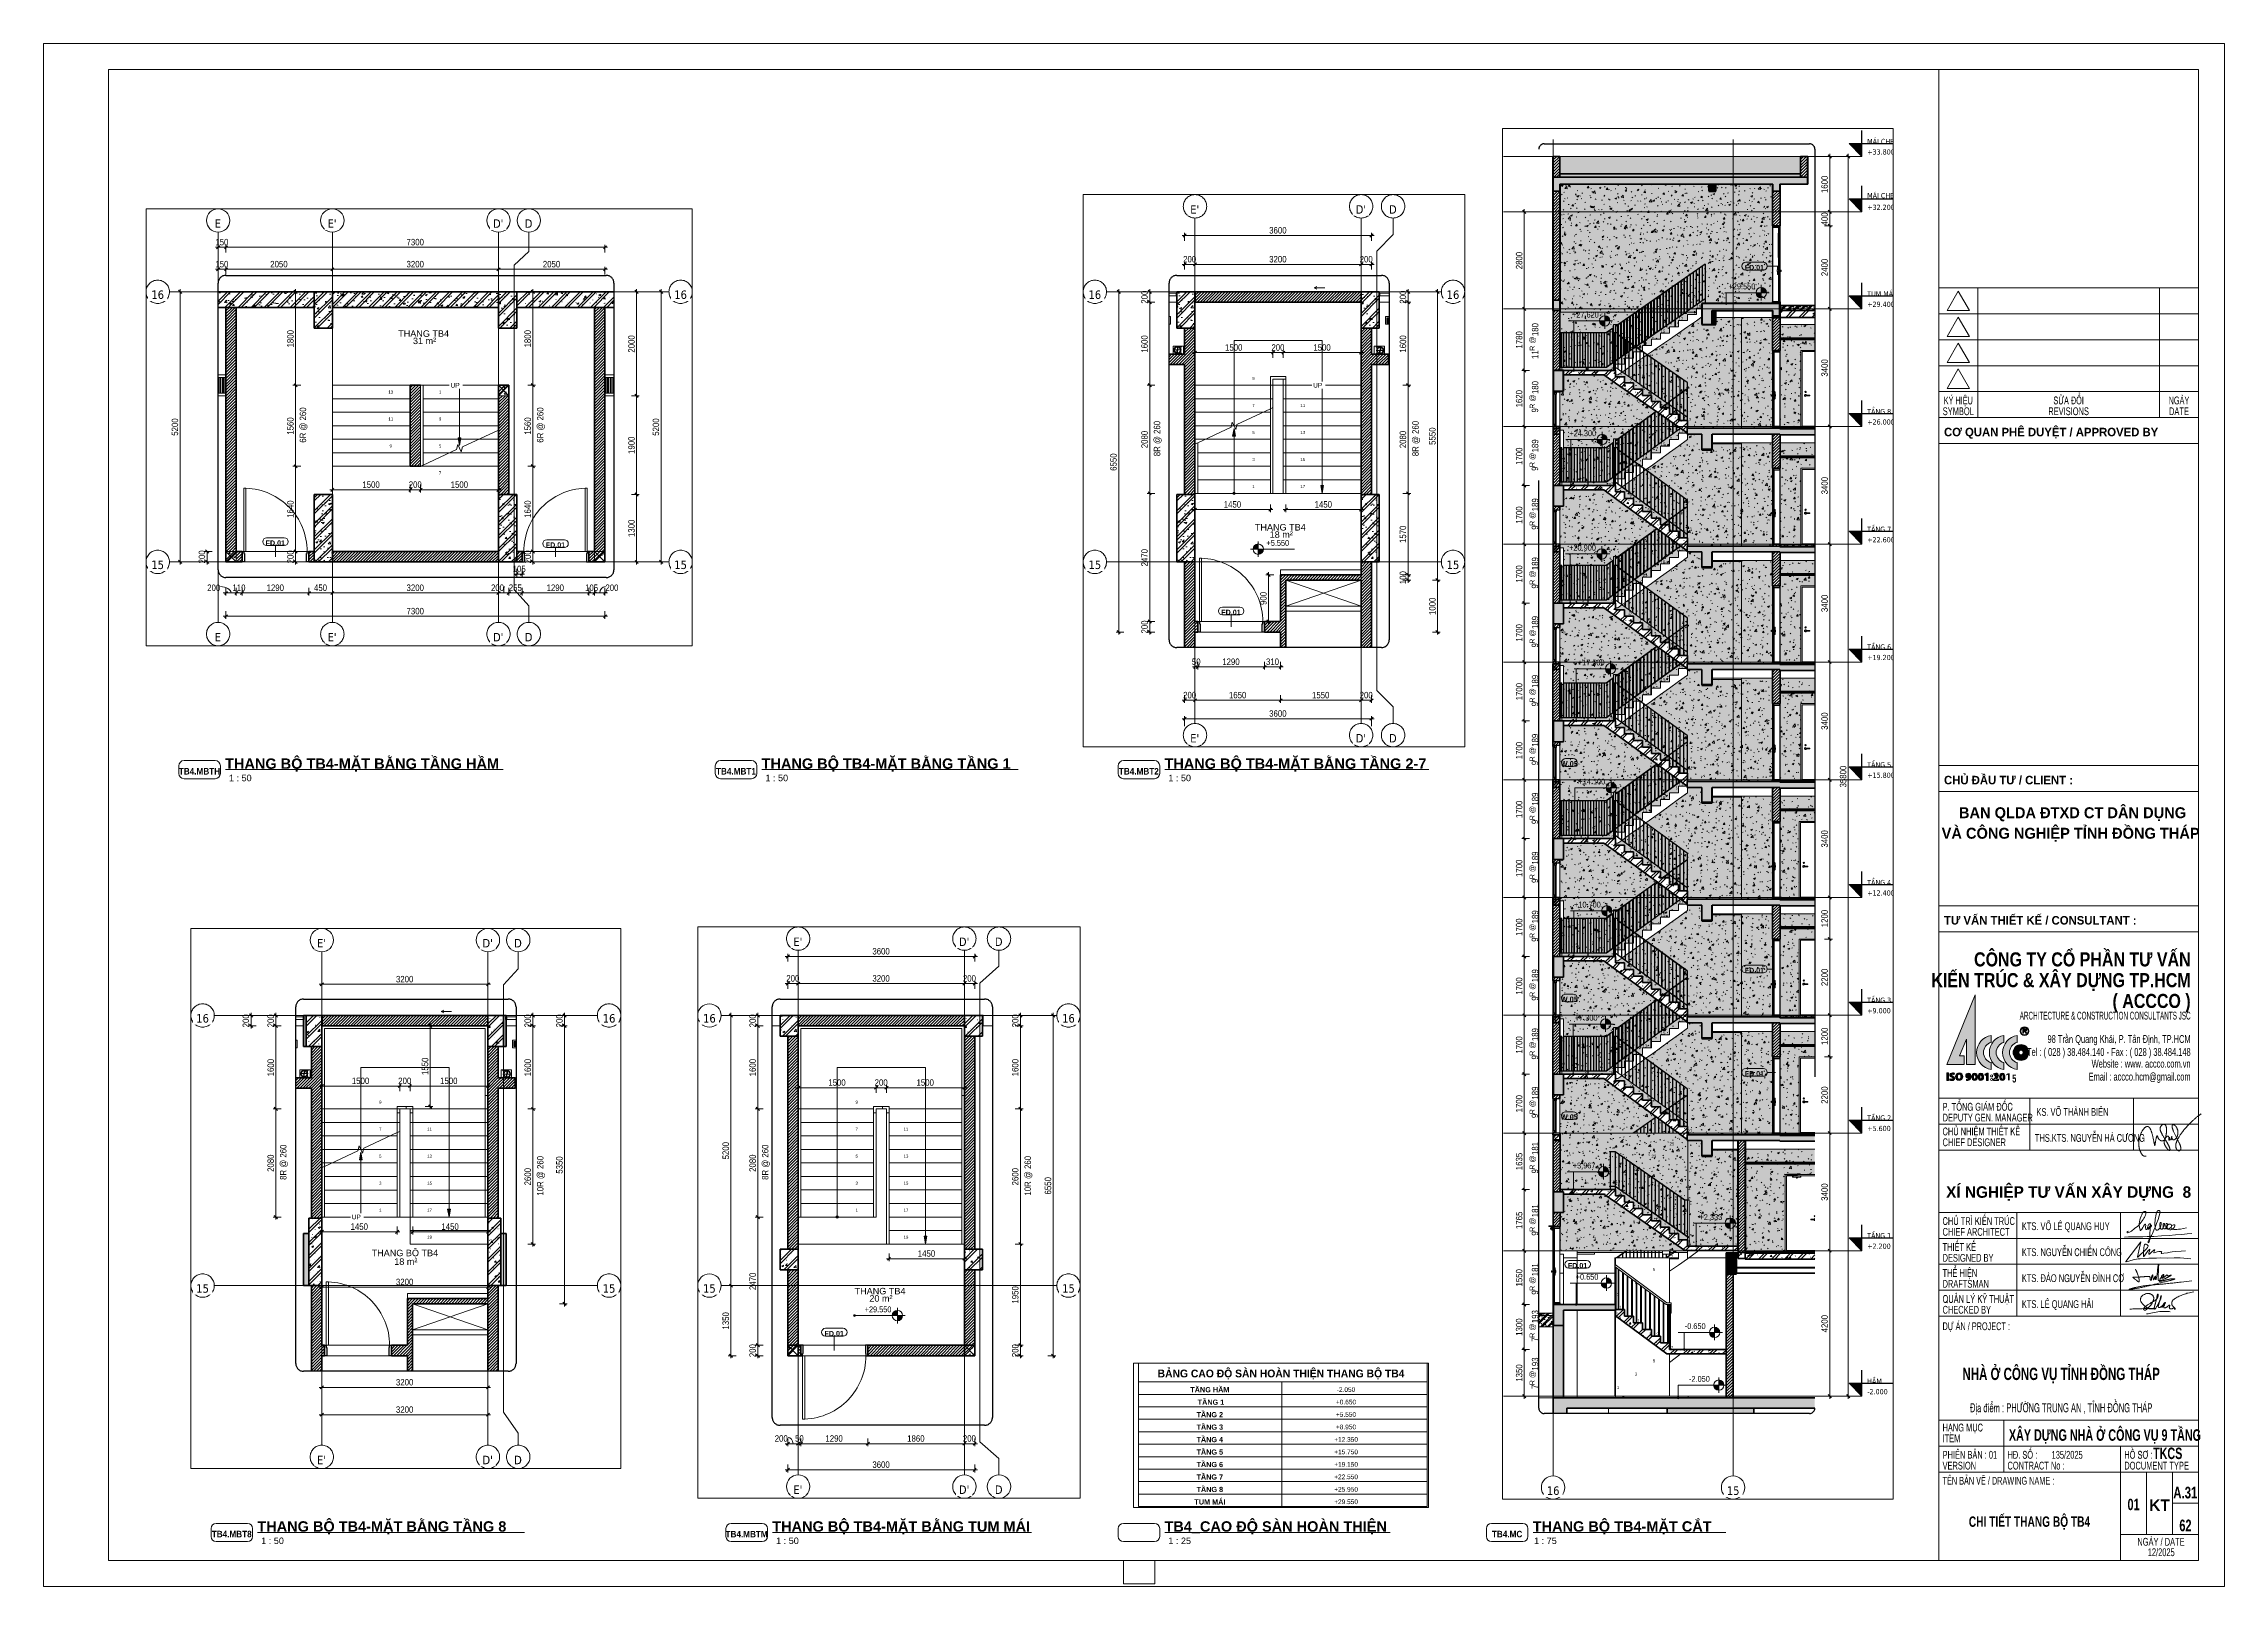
# Paper-space layout 'Layout1' of a CAD drawing. Header units: millimetres. Extents: x -416 to 424, y -1 to 593.
# The model-space entities are those that its viewports show. They can reach past a viewport. Long polylines and large blocks are cut down to what shows.
import ezdxf

# ---------------------------------------------------------------- set-up
doc = ezdxf.new("R2010")
doc.units = ezdxf.units.MM
for name, pattern in [('Centre', [31.75, 6.35, -4.7625, 15.875, -4.7625]), ('Dash', [6, 3, -3]), ('Dash - Tight', [4.5, 3, -1.5]), ('Grid Line', [22.225, 12.7, -3.175, 3.175, -3.175]), ('Hidden', [7.14375, 4.7625, -2.38125]), ('IMPORT-CENTER _2_', [40.64, 25.4, -5.08, 5.08, -5.08]), ('Overhead', [3.96875, 2.38125, -1.5875])]:
    doc.linetypes.add(name, pattern=pattern)
for name, color, linetype, lineweight in [('0-2', 250, 'Continuous', 18), ('0-3', 10, 'Continuous', 5), ('A-ANNO-DIMS', 211, 'Continuous', 9), ('A-ANNO-DIMS-50', 211, 'Continuous', 9), ('A-ANNO-DIMS-75', 211, 'Continuous', 9), ('A-AREA-IDEN', 2, 'Continuous', 9), ('A-CLNG-1', 7, 'Continuous', 35), ('A-CLNG-FNSH-1', 250, 'Continuous', 18), ('A-CLNG-PATT-1', 13, 'Continuous', 18), ('A-DETL-GENF', 92, 'Continuous', 18), ('A-DETL-GENF-1', 92, 'Dash - Tight', 18), ('A-DETL-GENF-2', 254, 'Continuous', 18), ('A-DETL-GENF-3', 92, 'Hidden', 25), ('A-DETL-MBND-1', 253, 'Continuous', 18), ('A-DETL-MEDM', 33, 'Continuous', 35), ('A-DETL-THIN', 151, 'Continuous', 18), ('A-DETL-WIDE', 214, 'Continuous', 70), ('A-DOOR', 31, 'Continuous', 18), ('A-DOOR-1', 31, 'Continuous', 25), ('A-DOOR-FRAM', 31, 'Continuous', 25), ('A-DOOR-FRAM-1', 31, 'Continuous', 18), ('A-DOOR-IDEN', 31, 'Continuous', 9), ('A-FLOR', 192, 'Continuous', 18), ('A-FLOR-1', 250, 'Continuous', 18), ('A-FLOR-FNSH-1', 7, 'Continuous', 35), ('A-FLOR-FNSH-2', 250, 'Continuous', 18), ('A-FLOR-HRAL', 11, 'Continuous', 18), ('A-FLOR-HRAL-1', 11, 'Continuous', 25), ('A-FLOR-HRAL-2', 11, 'Continuous', 9), ('A-FLOR-HRAL-3', 253, 'Continuous', 18), ('A-FLOR-LEVL', 51, 'Continuous', 9), ('A-FLOR-LEVL-1', 51, 'Continuous', 25), ('A-FLOR-LEVL-2', 51, 'Centre', 9), ('A-FLOR-MCUT', 51, 'Continuous', 18), ('A-FLOR-PATT-1', 253, 'Continuous', 18), ('A-FLOR-PATT-2', 8, 'Continuous', 18), ('A-GLAZ', 151, 'Continuous', 18), ('A-GLAZ-1', 151, 'Continuous', 25), ('A-GLAZ-IDEN', 152, 'Continuous', 9), ('A-WALL', 113, 'Continuous', 18), ('A-WALL-1', 113, 'Continuous', 35), ('A-WALL-2', 7, 'Continuous', 35), ('A-WALL-FNSH-1', 250, 'Continuous', 18), ('A-WALL-PATT-1', 111, 'Continuous', 18), ('A-WALL-PATT-2', 254, 'Continuous', 18), ('A-WALL-PATT-3', 250, 'Continuous', 18), ('G-ANNO-DIMS', 111, 'Continuous', 9), ('G-ANNO-TEXT-1', 7, 'Continuous', 9), ('G-ANNO-TEXT-2', 5, 'Continuous', 9), ('G-ANNO-TTLB', 6, 'Continuous', 9), ('G-IMPT', 8, 'Continuous', 18), ('G-IMPT-1', 8, 'Continuous', 25), ('G-IMPT-3', 8, 'IMPORT-CENTER _2_', 18), ('I-WALL', 2, 'Continuous', 18), ('L-SITE-WALL-1', 7, 'Continuous', 35), ('M-EQPM', 50, 'Continuous', 18), ('M-EQPM-1', 250, 'Continuous', 18), ('S-BEAM-1', 43, 'Continuous', 5), ('S-BEAM-2', 10, 'Continuous', 50), ('S-BEAM-3', 250, 'Continuous', 18), ('S-COLS', 52, 'Continuous', 18), ('S-COLS-1', 9, 'Continuous', 5), ('S-COLS-2', 7, 'Continuous', 35), ('S-COLS-3', 52, 'Dash', 18), ('S-COLS-4', 254, 'Continuous', 18), ('S-COLS-5', 52, 'Continuous', 35), ('S-COLS-6', 250, 'Continuous', 18), ('S-COLS-HDLN', 52, 'Dash', 18), ('S-COLS-HDLN-1', 254, 'Continuous', 18), ('S-FNDN-1', 43, 'Continuous', 5), ('S-FNDN-2', 250, 'Continuous', 18), ('S-FNDN-3', 7, 'Continuous', 35), ('S-GRID', 1, 'Continuous', 9), ('S-GRID-1', 1, 'Grid Line', 9), ('S-GRID-IDEN', 1, 'Continuous', 9), ('S-STRS', 31, 'Continuous', 18), ('S-STRS-1', 253, 'Continuous', 18), ('S-STRS-2', 31, 'Continuous', 35), ('S-STRS-ANNO', 31, 'Continuous', 18), ('S-STRS-IDEN', 31, 'Continuous', 18), ('S-STRS-IDEN-1', 31, 'Continuous', 9), ('S-STRS-MBND', 31, 'Overhead', 18), ('S-STRS-MBND-1', 31, 'Continuous', 18)]:
    doc.layers.add(name, color=color, linetype=linetype, lineweight=lineweight)
doc.layers.add('G-ANNO-NPLT', color=191, linetype='Continuous', plot=False)
doc.styles.add('Arial', font='arial.ttf', dxfattribs={"height": 90})
doc.styles.add('Arial_1', font='arial.ttf', dxfattribs={"height": 59.53})
doc.styles.add('Arial_2', font='arial.ttf', dxfattribs={"height": 89.295})
doc.styles.add('Arial_3', font='arial.ttf', dxfattribs={"height": 125})
doc.styles.add('Arial_4', font='arial.ttf', dxfattribs={"width": 0.9, "height": 112.5})
doc.styles.add('Arial_5', font='arial.ttf', dxfattribs={"width": 0.9, "height": 168.75})
doc.styles.add('Arial_6', font='arial.ttf', dxfattribs={"height": 45})
doc.styles.add('Arial_7', font='arial.ttf', dxfattribs={"height": 2.5})
doc.styles.add('Arial_B', font='arialbd.ttf', dxfattribs={"width": 0.9, "height": 100})
doc.styles.add('Arial_B_2', font='arialbd.ttf', dxfattribs={"width": 0.9, "height": 150})
doc.styles.add('Arial_B_3', font='arialbd.ttf', dxfattribs={"width": 0.85, "height": 157.5})
doc.styles.add('Arial_B_4', font='arialbd.ttf', dxfattribs={"width": 0.95, "height": 75})
doc.styles.add('Arial_B_5', font='arialbd.ttf', dxfattribs={"height": 50})
doc.styles.add('Arial_B_6', font='arialbd.ttf', dxfattribs={"width": 0.7, "height": 4})
doc.styles.add('Arial_B_7', font='arialbd.ttf', dxfattribs={"width": 0.7, "height": 4.5})
doc.styles.add('Arial_B_8', font='arialbd.ttf', dxfattribs={"height": 4})
doc.styles.add('Arial_B_9', font='arialbd.ttf', dxfattribs={"width": 0.9, "height": 2.5})
doc.styles.add('Tahoma_B', font='tahomabd.ttf', dxfattribs={"height": 162.5})
doc.styles.add('Tahoma_B_1', font='tahomabd.ttf', dxfattribs={"width": 0.85, "height": 150})
doc.styles.add('Tahoma_B_2', font='tahomabd.ttf', dxfattribs={"height": 243.75})
doc.styles.add('UTM Avo', font='', dxfattribs={"width": 0.9, "height": 125})
doc.styles.add('UTM Avo_1', font='', dxfattribs={"width": 0.9, "height": 187.5})
doc.styles.add('UTM Avo_2', font='', dxfattribs={"width": 0.9, "height": 150})
doc.styles.add('UTM Avo_3', font='', dxfattribs={"width": 0.9, "height": 187.5})
doc.styles.add('VNI-Avo_B', font='', dxfattribs={"height": 851.193385})
doc.styles.add('VNI-Avo_B_1', font='', dxfattribs={"width": 0.7, "height": 851.193385})
doc.styles.add('VNI-Avo_B_2', font='', dxfattribs={"height": 627.256615})
doc.styles.add('VNI-Avo_B_3', font='', dxfattribs={"width": 0.85, "height": 1041.119611})
doc.styles.add('VNI-Avo_B_4', font='', dxfattribs={"width": 0.7, "height": 911.490203})
doc.styles.add('VNI-Avo_B_5', font='', dxfattribs={"height": 808.633715})
doc.styles.add('VNI-Avo_B_6', font='', dxfattribs={"width": 0.7, "height": 4.5})
doc.styles.add('VNI-Helve-Condense', font='', dxfattribs={"width": 0.57, "height": 575.072475})
doc.styles.add('VNI-Helve-Condense_1', font='', dxfattribs={"width": 0.7, "height": 575.072475})
doc.styles.add('VNI-Helve-Condense_2', font='', dxfattribs={"width": 0.75, "height": 575.072475})
doc.styles.add('VNI-Helve-Condense_3', font='', dxfattribs={"width": 0.7, "height": 670.917887})
doc.styles.add('VNI-Lithos_B', font='', dxfattribs={"width": 0.7, "height": 2.376})
doc.styles.get('UTM Avo').set_extended_font_data('UTM Avo')
doc.styles.get('UTM Avo_1').set_extended_font_data('UTM Avo')
doc.styles.get('UTM Avo_2').set_extended_font_data('UTM Avo')
doc.styles.get('UTM Avo_3').set_extended_font_data('UTM Avo')
doc.styles.get('VNI-Avo_B').set_extended_font_data('VNI-Avo', bold=True)
doc.styles.get('VNI-Avo_B_1').set_extended_font_data('VNI-Avo', bold=True)
doc.styles.get('VNI-Avo_B_2').set_extended_font_data('VNI-Avo', bold=True)
doc.styles.get('VNI-Avo_B_3').set_extended_font_data('VNI-Avo', bold=True)
doc.styles.get('VNI-Avo_B_4').set_extended_font_data('VNI-Avo', bold=True)
doc.styles.get('VNI-Avo_B_5').set_extended_font_data('VNI-Avo', bold=True)
doc.styles.get('VNI-Avo_B_6').set_extended_font_data('VNI-Avo', bold=True)
doc.styles.get('VNI-Helve-Condense').set_extended_font_data('VNI-Helve-Condense')
doc.styles.get('VNI-Helve-Condense_1').set_extended_font_data('VNI-Helve-Condense')
doc.styles.get('VNI-Helve-Condense_2').set_extended_font_data('VNI-Helve-Condense')
doc.styles.get('VNI-Helve-Condense_3').set_extended_font_data('VNI-Helve-Condense')
doc.styles.get('VNI-Lithos_B').set_extended_font_data('VNI-Lithos', bold=True)
doc.dimstyles.new('1_Dim_chi_tiet_2_5', dxfattribs={"dimscale": 304.8, "dimtxt": 124.912619, "dimasz": 0.19685, "dimexe": 0.164042, "dimexo": 0.0625, "dimgap": 0.016404, "dimtad": 1, "dimdec": 0, "dimrnd": 5, "dimzin": 0, "dimdsep": 46, "dimtxsty": 'UTM Avo', "dimblk1": 'OBLIQUE', "dimblk2": 'OBLIQUE', "dimsah": 1, "dimcen": 0.09, "dimdle": 0.164042, "dimazin": 0, "dimtfac": 1, "dimtdec": 4, "dimtix": 1, "dimtmove": 0, "dimatfit": 3, "dimfxl": 0.328084, "dimfxlon": 1, "dimtvp": 1, "dimtolj": 1, "dimtzin": 0, "dimarcsym": 2})
doc.dimstyles.new('1_Dim_chi_tiet_2_5_1', dxfattribs={"dimscale": 304.8, "dimtxt": 124.912619, "dimasz": 0.19685, "dimexe": 0.164042, "dimexo": 0.0625, "dimgap": 0.016404, "dimtad": 1, "dimdec": 0, "dimrnd": 5, "dimzin": 0, "dimdsep": 46, "dimtxsty": 'UTM Avo', "dimblk1": 'OBLIQUE', "dimblk2": 'OBLIQUE', "dimsah": 1, "dimcen": 0.09, "dimdle": 0.164042, "dimazin": 0, "dimtfac": 1, "dimtdec": 4, "dimtix": 1, "dimtmove": 1, "dimatfit": 3, "dimfxl": 0.328084, "dimfxlon": 1, "dimtvp": 1, "dimtolj": 1, "dimtzin": 0, "dimarcsym": 2})
doc.dimstyles.new('1_Dim_chi_tiet_2_5_2', dxfattribs={"dimscale": 304.8, "dimtxt": 187.368928, "dimasz": 0.295276, "dimexe": 0.246063, "dimexo": 0.0625, "dimgap": 0.024606, "dimtad": 1, "dimdec": 0, "dimrnd": 5, "dimzin": 0, "dimdsep": 46, "dimtxsty": 'UTM Avo_1', "dimblk1": 'OBLIQUE', "dimblk2": 'OBLIQUE', "dimsah": 1, "dimcen": 0.09, "dimdle": 0.246063, "dimazin": 0, "dimtfac": 1, "dimtdec": 4, "dimtix": 1, "dimtmove": 0, "dimatfit": 3, "dimfxl": 0.492126, "dimfxlon": 1, "dimtvp": 1, "dimtolj": 1, "dimtzin": 0, "dimarcsym": 2})
pattern_1 = [(45, (8066.47, 0), (-28.284271, 28.284271), [])]
pattern_2 = [(45, (16608.726, 0), (-28.284271, 28.284271), [])]
pattern_3 = [(50, (0, 0), (364.3679, -31.8783), [38.1, -419.1]), (355, (0, 0), (-70.4859, 382.1133), [30.48, -335.28]), (100.451, (30.36, -2.66), (293.885, 350.2334), [32.38, -356.18]), (46.184, (0, 101.6), (542.1585, -84.0858), [57.15, -628.65]), (96.636, (45.2, 94.6), (474.805, 494.8554), [48.57, -534.27]), (351.184, (0, 101.6), (474.8102, 494.85), [45.72, -502.92]), (21, (50.8, 76.2), (303.2285, -204.53046), [38.1, -419.1]), (326, (50.8, 76.2), (123.6039, 368.376), [30.48, -335.28]), (71.451, (76.07, 59.16), (426.8341, 163.8427), [32.38, -356.18]), (37.5, (0, 0), (6.17665, 169.11015), [3.353, -327.863, 3.353, -337.007, -336.55]), (37.5, (0, 0), (6.17665, 169.11015), [-671.576, 3.353, -333.197]), (7.5, (0, 0), (133.63888, 200.3615), [3.353, -190.703, 3.353, -320.243, -128.27]), (7.5, (0, 0), (133.63888, 200.3615), [-517.652, 3.353, -124.917]), (327.5, (-113.28, 0), (271.18182, -11.45836), [3.353, -123.647, 3.353, -392.887, -525.78]), (327.5, (-113.28, 0), (271.18182, -11.45836), [-523.24, 3.353, -522.427]), (317.5, (-164.08, 0), (296.2585, 50.85285), [3.353, -161.747, 3.353, -259.791, -373.38]), (317.5, (-164.08, 0), (296.2585, 50.85285), [-428.244, 3.353, -370.027]), (45, (0, 0), (-125.72359, 125.72359), []), (45, (0, 190.5), (-125.72359, 125.72359), [])]
pattern_4 = [(45, (27007.17, 0), (-28.284271, 28.284271), [])]
pattern_5 = [(50, (27007.17, 0), (364.3679, -31.8783), [38.1, -419.1]), (355, (27007.17, 0), (-70.4859, 382.1133), [30.48, -335.28]), (100.451, (27037.53, -2.66), (293.885, 350.2334), [32.38, -356.18]), (46.184, (27007.17, 101.6), (542.1585, -84.0858), [57.15, -628.65]), (96.636, (27052.35, 94.6), (474.805, 494.8554), [48.57, -534.27]), (351.184, (27007.17, 101.6), (474.8102, 494.85), [45.72, -502.92]), (21, (27057.97, 76.2), (303.2285, -204.53046), [38.1, -419.1]), (326, (27057.97, 76.2), (123.6039, 368.376), [30.48, -335.28]), (71.451, (27083.24, 59.16), (426.8341, 163.8427), [32.38, -356.18]), (37.5, (27007.17, 0), (6.17665, 169.11015), [3.353, -327.863, 3.353, -337.007, -336.55]), (37.5, (27007.17, 0), (6.17665, 169.11015), [-671.576, 3.353, -333.197]), (7.5, (27007.17, 0), (133.63888, 200.3615), [3.353, -190.703, 3.353, -320.243, -128.27]), (7.5, (27007.17, 0), (133.63888, 200.3615), [-517.652, 3.353, -124.917]), (327.5, (26893.89, 0), (271.18182, -11.45836), [3.353, -123.647, 3.353, -392.887, -525.78]), (327.5, (26893.89, 0), (271.18182, -11.45836), [-523.24, 3.353, -522.427]), (317.5, (26843.09, 0), (296.2585, 50.85285), [3.353, -161.747, 3.353, -259.791, -373.38]), (317.5, (26843.09, 0), (296.2585, 50.85285), [-428.244, 3.353, -370.027]), (45, (27007.17, 0), (-125.72359, 125.72359), []), (45, (27007.17, 190.5), (-125.72359, 125.72359), [])]
pattern_6 = [(45, (36611.15, 0), (-28.284271, 28.284271), [])]
pattern_7 = [(140, (120802.56, 33736.94), (31.8783, 364.3679), [38.1, -419.1]), (85, (120802.56, 33736.94), (-382.1133, -70.4859), [30.48, -335.28]), (190.451, (120805.22, 33767.3), (-350.2334, 293.885), [32.38, -356.18]), (136.184, (120700.96, 33736.94), (84.0858, 542.1585), [57.15, -628.65]), (186.636, (120707.97, 33782.1), (-494.8554, 474.805), [48.57, -534.27]), (81.184, (120700.96, 33736.94), (-494.85, 474.8102), [45.72, -502.92]), (111, (120726.36, 33787.74), (204.53046, 303.2285), [38.1, -419.1]), (56, (120726.36, 33787.74), (-368.376, 123.6039), [30.48, -335.28]), (161.451, (120743.4, 33813), (-163.8427, 426.8341), [32.38, -356.18]), (127.5, (120802.56, 33736.94), (-169.11015, 6.17665), [3.353, -327.863, 3.353, -337.007, -336.55]), (127.5, (120802.56, 33736.94), (-169.11015, 6.17665), [-671.576, 3.353, -333.197]), (97.5, (120802.56, 33736.94), (-200.3615, 133.63888), [3.353, -190.703, 3.353, -320.243, -128.27]), (97.5, (120802.56, 33736.94), (-200.3615, 133.63888), [-517.652, 3.353, -124.917]), (57.5, (120802.56, 33623.65), (11.45836, 271.18182), [3.353, -123.647, 3.353, -392.887, -525.78]), (57.5, (120802.56, 33623.65), (11.45836, 271.18182), [-523.24, 3.353, -522.427]), (47.5, (120802.56, 33572.85), (-50.85285, 296.2585), [3.353, -161.747, 3.353, -259.791, -373.38]), (47.5, (120802.56, 33572.85), (-50.85285, 296.2585), [-428.244, 3.353, -370.027]), (135, (120802.56, 33736.94), (-125.72359, -125.72359), []), (135, (120612.06, 33736.94), (-125.72359, -125.72359), [])]
pattern_8 = [(140, (120802.56, 37135.3), (31.8783, 364.3679), [38.1, -419.1]), (85, (120802.56, 37135.3), (-382.1133, -70.4859), [30.48, -335.28]), (190.451, (120805.22, 37165.67), (-350.2334, 293.885), [32.38, -356.18]), (136.184, (120700.96, 37135.3), (84.0858, 542.1585), [57.15, -628.65]), (186.636, (120707.97, 37180.5), (-494.8554, 474.805), [48.57, -534.27]), (81.184, (120700.96, 37135.3), (-494.85, 474.8102), [45.72, -502.92]), (111, (120726.36, 37186.1), (204.53046, 303.2285), [38.1, -419.1]), (56, (120726.36, 37186.1), (-368.376, 123.6039), [30.48, -335.28]), (161.451, (120743.4, 37211.38), (-163.8427, 426.8341), [32.38, -356.18]), (127.5, (120802.56, 37135.31), (-169.11015, 6.17665), [3.353, -327.863, 3.353, -337.007, -336.55]), (127.5, (120802.56, 37135.31), (-169.11015, 6.17665), [-671.576, 3.353, -333.197]), (97.5, (120802.56, 37135.31), (-200.3615, 133.63888), [3.353, -190.703, 3.353, -320.243, -128.27]), (97.5, (120802.56, 37135.31), (-200.3615, 133.63888), [-517.652, 3.353, -124.917]), (57.5, (120802.56, 37022.03), (11.45836, 271.18182), [3.353, -123.647, 3.353, -392.887, -525.78]), (57.5, (120802.56, 37022.03), (11.45836, 271.18182), [-523.24, 3.353, -522.427]), (47.5, (120802.56, 36971.23), (-50.85285, 296.2585), [3.353, -161.747, 3.353, -259.791, -373.38]), (47.5, (120802.56, 36971.23), (-50.85285, 296.2585), [-428.244, 3.353, -370.027]), (135, (120802.56, 37135.31), (-125.72359, -125.72359), []), (135, (120612.06, 37135.31), (-125.72359, -125.72359), [])]
pattern_9 = [(50, (-124080.25, 15225), (546.553, -47.817), [57.15, -628.65]), (355, (-124080.25, 15225), (-105.728, 573.17), [45.72, -502.92]), (100.451, (-124034.7, 15221), (440.828, 525.35), [48.57, -534.27]), (46.184, (-124080.25, 15377.4), (813.237, -126.128), [85.725, -942.975]), (96.636, (-124012.5, 15366.9), (712.207, 742.283), [72.855, -801.405]), (351.184, (-124080.25, 15377.4), (712.215, 742.276), [68.58, -754.38]), (21, (-124004.05, 15339.3), (454.843, -306.796), [57.15, -628.65]), (326, (-124004.05, 15339.3), (185.406, 552.564), [45.72, -502.92]), (71.451, (-123966.15, 15313.73), (640.251, 245.764), [48.57, -534.27]), (37.5, (-124080.25, 15225), (9.2664, 253.665), [5.029, -491.795, 5.029, -505.511, -504.825]), (37.5, (-124080.25, 15225), (9.2664, 253.665), [-1007.364, 5.029, -499.796]), (7.5, (-124080.25, 15225), (200.4594, 300.5414), [5.029, -286.055, 5.029, -480.365, -192.405]), (7.5, (-124080.25, 15225), (200.4594, 300.5414), [-776.478, 5.029, -187.376]), (327.5, (-124250.17, 15225), (406.7728, -17.1864), [5.029, -185.471, 5.029, -589.331, -788.67]), (327.5, (-124250.17, 15225), (406.7728, -17.1864), [-784.86, 5.029, -783.641]), (317.5, (-124326.37, 15225), (444.388, 76.28), [5.029, -242.621, 5.029, -389.687, -560.07]), (317.5, (-124326.37, 15225), (444.388, 76.28), [-642.366, 5.029, -555.041]), (45, (-124080.25, 15225), (-188.5854, 188.5854), []), (45, (-124080.25, 15510.75), (-188.5854, 188.5854), [])]
pattern_10 = [(45, (10760.67, 15225), (-42.4264, 42.4264), [])]
pattern_11 = [(50, (10760.67, 15225), (273.276, -23.909), [28.575, -314.325]), (355, (10760.67, 15225), (-52.8646, 286.585), [22.86, -251.46]), (100.451, (10783.44, 15223), (220.414, 262.6745), [24.285, -267.135]), (46.184, (10760.67, 15301.2), (406.6187, -63.0646), [42.862, -471.487]), (96.636, (10794.55, 15295.94), (356.104, 371.141), [36.428, -400.703]), (351.184, (10760.67, 15301.2), (356.1075, 371.138), [34.29, -377.19]), (21, (10798.77, 15282.15), (227.4212, -153.3982), [28.575, -314.325]), (326, (10798.77, 15282.15), (92.7027, 276.282), [22.86, -251.46]), (71.451, (10817.72, 15269.37), (320.1254, 122.8816), [24.285, -267.135]), (37.5, (10760.67, 15225), (4.6325, 126.8326), [2.515, -245.897, 2.515, -252.755, -252.412]), (37.5, (10760.67, 15225), (4.6325, 126.8326), [-503.682, 2.515, -249.898]), (7.5, (10760.67, 15225), (100.2292, 150.2711), [2.515, -143.027, 2.515, -240.182, -96.202]), (7.5, (10760.67, 15225), (100.2292, 150.2711), [-388.239, 2.515, -93.688]), (327.5, (10675.71, 15225), (203.38684, -8.5935), [2.515, -92.735, 2.515, -294.665, -394.335]), (327.5, (10675.71, 15225), (203.38684, -8.5935), [-392.43, 2.515, -391.82]), (317.5, (10637.6, 15225), (222.1944, 38.1398), [2.515, -121.31, 2.515, -194.843, -280.035]), (317.5, (10637.6, 15225), (222.1944, 38.1398), [-321.183, 2.515, -277.52]), (45, (10760.67, 15225), (-94.2927, 94.2927), []), (45, (10760.67, 15367.88), (-94.2927, 94.2927), [])]
pattern_12 = [(50, (10760.67, 15225), (546.553, -47.817), [57.15, -628.65]), (355, (10760.67, 15225), (-105.728, 573.17), [45.72, -502.92]), (100.451, (10806.2, 15221), (440.828, 525.35), [48.57, -534.27]), (46.184, (10760.7, 15377.4), (813.237, -126.128), [85.725, -942.975]), (96.636, (10828.4, 15366.9), (712.207, 742.283), [72.855, -801.405]), (351.184, (10760.7, 15377.4), (712.215, 742.276), [68.58, -754.38]), (21, (10836.87, 15339.3), (454.843, -306.796), [57.15, -628.65]), (326, (10836.87, 15339.3), (185.406, 552.564), [45.72, -502.92]), (71.451, (10874.77, 15313.73), (640.251, 245.764), [48.57, -534.27]), (37.5, (10760.67, 15225), (9.2664, 253.665), [5.029, -491.795, 5.029, -505.511, -504.825]), (37.5, (10760.67, 15225), (9.2664, 253.665), [-1007.364, 5.029, -499.796]), (7.5, (10760.67, 15225), (200.4594, 300.5414), [5.029, -286.055, 5.029, -480.365, -192.405]), (7.5, (10760.67, 15225), (200.4594, 300.5414), [-776.478, 5.029, -187.376]), (327.5, (10590.74, 15225), (406.7728, -17.1864), [5.029, -185.471, 5.029, -589.331, -788.67]), (327.5, (10590.74, 15225), (406.7728, -17.1864), [-784.86, 5.029, -783.641]), (317.5, (10514.54, 15225), (444.388, 76.2803), [5.029, -242.621, 5.029, -389.687, -560.07]), (317.5, (10514.54, 15225), (444.388, 76.2803), [-642.366, 5.029, -555.041]), (45, (10760.67, 15225), (-188.5854, 188.5854), []), (45, (10760.67, 15510.75), (-188.5854, 188.5854), [])]
pattern_13 = [(0, (10760.67, 15225), (609.6, 152.4), [25.146, -432.054, 25.146, -432.054, -2438.4]), (0, (10760.67, 15225), (609.6, 152.4), [-914.4, 25.146, -889.254, 25.146, -432.054, -1066.8]), (0, (10760.67, 15225), (609.6, 152.4), [-2286, 25.146, -279.654, 25.146, -736.854]), (120, (10989.27, 15301.2), (-436.7823, 451.7291), [25.146, -432.054, 25.146, -2870.454]), (120, (10989.27, 15301.2), (-436.7823, 451.7291), [-482.346, -432.054, 25.146, -889.254, -1524]), (120, (10989.27, 15301.2), (-436.7823, 451.7291), [-1828.8, 25.146, -432.054, 25.146, -1041.654]), (120, (10989.27, 15301.2), (-436.7823, 451.7291), [-2311.146, -279.654, 25.146, -736.854]), (240, (11065.47, 15606), (-172.8177, -604.1291), [25.146, -432.054, 25.146, -2870.454]), (240, (11065.47, 15606), (-172.8177, -604.1291), [-482.346, -432.054, 25.146, -889.254, -1524]), (240, (11065.47, 15606), (-172.8177, -604.1291), [-1828.8, 25.146, -432.054, 25.146, -1041.654]), (240, (11065.47, 15606), (-172.8177, -604.1291), [-2311.146, -279.654, 25.146, -736.854])]
pattern_14 = [(45, (10760.67, 15225), (-39.77476, 39.77476), [])]
pattern_15 = [(50, (10760.67, 15225), (546.553, -47.817), [57.15, -628.65]), (355, (10760.67, 15225), (-105.728, 573.17), [45.72, -502.92]), (100.451, (10806.2, 15221), (440.828, 525.35), [48.57, -534.27]), (46.184, (10760.7, 15377.4), (813.237, -126.128), [85.725, -942.975]), (96.636, (10828.4, 15366.9), (712.207, 742.283), [72.855, -801.405]), (351.184, (10760.7, 15377.4), (712.215, 742.276), [68.58, -754.38]), (21, (10836.87, 15339.3), (454.843, -306.796), [57.15, -628.65]), (326, (10836.87, 15339.3), (185.406, 552.564), [45.72, -502.92]), (71.451, (10874.77, 15313.73), (640.251, 245.764), [48.57, -534.27]), (37.5, (10760.67, 15225), (9.2664, 253.665), [25.146, -471.678, 25.146, -485.394, -504.825]), (37.5, (10760.67, 15225), (9.2664, 253.665), [-1007.364, 25.146, -479.679]), (7.5, (10760.67, 15225), (200.4594, 300.5414), [25.146, -265.938, 25.146, -460.248, -192.405]), (7.5, (10760.67, 15225), (200.4594, 300.5414), [-776.478, 25.146, -167.259]), (327.5, (10590.74, 15225), (406.7728, -17.1864), [25.146, -165.354, 25.146, -569.214, -788.67]), (327.5, (10590.74, 15225), (406.7728, -17.1864), [-784.86, 25.146, -763.524]), (317.5, (10514.54, 15225), (444.388, 76.28), [25.146, -222.504, 25.146, -369.57, -560.07]), (317.5, (10514.54, 15225), (444.388, 76.28), [-642.366, 25.146, -534.924])]
pattern_16 = [(37.5, (10760.67, 15225), (-2.40047, 73.41204), [2.515, -55.397, 2.515, -62.255, -61.912]), (37.5, (10760.67, 15225), (-2.40047, 73.41204), [-122.682, 2.515, -59.398]), (7.5, (10760.67, 15225), (67.42816, 107.524), [2.515, -28.727, 2.515, -49.682, -20.002]), (7.5, (10760.67, 15225), (67.42816, 107.524), [-83.439, 2.515, -17.488]), (327.5, (10713.805, 15225), (118.6493, 0.21553), [2.515, -16.535, 2.515, -66.065, -89.535]), (327.5, (10713.805, 15225), (118.6493, 0.21553), [-87.63, 2.515, -87.02]), (317.5, (10713.81, 15225), (114.5339, 33.4393), [2.515, -7.01, 2.515, -42.443, -51.435]), (317.5, (10713.81, 15225), (114.5339, 33.4393), [-54.483, 2.515, -48.92])]
pattern_17 = [(37.5, (10760.67, 15225), (-2.40047, 73.41204), [2.515, -55.397, 2.515, -62.255, -61.913]), (37.5, (10760.67, 15225), (-2.40047, 73.41204), [-122.682, 2.515, -59.398]), (7.5, (10760.67, 15225), (67.42816, 107.524), [2.515, -28.727, 2.515, -49.682, -20.003]), (7.5, (10760.67, 15225), (67.42816, 107.524), [-83.439, 2.515, -17.488]), (327.5, (10713.805, 15225), (118.6493, 0.21553), [2.515, -16.535, 2.515, -66.065, -89.535]), (327.5, (10713.805, 15225), (118.6493, 0.21553), [-87.63, 2.515, -87.02]), (317.5, (10713.81, 15225), (114.5339, 33.4393), [2.515, -7.01, 2.515, -42.443, -51.435]), (317.5, (10713.81, 15225), (114.5339, 33.4393), [-54.483, 2.515, -48.92])]

psp = doc.layouts.get("Layout1")

# ---------------------------------------------------------------- texts
at = {"layer": 'G-ANNO-TTLB', "line_spacing_factor": 0.936439}
for s, insert, char_height, width, attachment_point, style in [('\\pt11.43,22.86,34.29,45.72,57.15,68.58,80.01,91.44,102.87,114.3,125.73,137.16,148.59,160.02,171.45,182.88,194.31,205.74,217.17,228.6,240.03,251.46,262.89,274.32,285.75,297.18,308.61,320.04,331.47,342.9,354.33,365.76;TB4.MBTH', (-355.96, 312.83), 2.5, 15.957, 5, 'Arial_B_9'), ('\\pt12.7,25.4,38.1,50.8,63.5,76.2,88.9,101.6,114.3,127,139.7,152.4,165.1,177.8,190.5,203.2,215.9,228.6,241.3,254,266.7,279.4,292.1,304.8,317.5,330.2,342.9,355.6,368.3,381,393.7,406.4;THANG BỘ TB4-MẶT BẰNG TẦNG HẦM', (-346.09, 315.26), 4, 105.37, 4, 'Arial_B_8'), ('\\pt12.7,25.4,38.1,50.8,63.5,76.2,88.9,101.6,114.3,127,139.7,152.4,165.1,177.8,190.5,203.2,215.9,228.6,241.3,254,266.7,279.4,292.1,304.8,317.5,330.2,342.9,355.6,368.3,381,393.7,406.4; 1 : 50', (-345.58, 310.24), 2.5, 9.79, 4, 'Arial_7'), ('\\pt11.43,22.86,34.29,45.72,57.15,68.58,80.01,91.44,102.87,114.3,125.73,137.16,148.59,160.02,171.45,182.88,194.31,205.74,217.17,228.6,240.03,251.46,262.89,274.32,285.75,297.18,308.61,320.04,331.47,342.9,354.33,365.76;TB4.MBT1', (-149.32, 312.83), 2.5, 15.417, 5, 'Arial_B_9'), ('\\pt12.7,25.4,38.1,50.8,63.5,76.2,88.9,101.6,114.3,127,139.7,152.4,165.1,177.8,190.5,203.2,215.9,228.6,241.3,254,266.7,279.4,292.1,304.8,317.5,330.2,342.9,355.6,368.3,381,393.7,406.4;THANG BỘ TB4-MẶT BẰNG TẦNG 1', (-139.45, 315.26), 4, 95.85, 4, 'Arial_B_8'), ('\\pt12.7,25.4,38.1,50.8,63.5,76.2,88.9,101.6,114.3,127,139.7,152.4,165.1,177.8,190.5,203.2,215.9,228.6,241.3,254,266.7,279.4,292.1,304.8,317.5,330.2,342.9,355.6,368.3,381,393.7,406.4; 1 : 50', (-138.94, 310.24), 2.5, 9.79, 4, 'Arial_7'), ('\\pt11.43,22.86,34.29,45.72,57.15,68.58,80.01,91.44,102.87,114.3,125.73,137.16,148.59,160.02,171.45,182.88,194.31,205.74,217.17,228.6,240.03,251.46,262.89,274.32,285.75,297.18,308.61,320.04,331.47,342.9,354.33,365.76;TB4.MBT2', (5.87, 312.83), 2.5, 15.417, 5, 'Arial_B_9'), ('\\pt12.7,25.4,38.1,50.8,63.5,76.2,88.9,101.6,114.3,127,139.7,152.4,165.1,177.8,190.5,203.2,215.9,228.6,241.3,254,266.7,279.4,292.1,304.8,317.5,330.2,342.9,355.6,368.3,381,393.7,406.4;THANG BỘ TB4-MẶT BẰNG TẦNG 2-7', (15.74, 315.26), 4, 100.81, 4, 'Arial_B_8'), ('\\pt12.7,25.4,38.1,50.8,63.5,76.2,88.9,101.6,114.3,127,139.7,152.4,165.1,177.8,190.5,203.2,215.9,228.6,241.3,254,266.7,279.4,292.1,304.8,317.5,330.2,342.9,355.6,368.3,381,393.7,406.4; 1 : 50', (16.25, 310.24), 2.5, 9.79, 4, 'Arial_7'), ('\\pt0.35001,0.70002,1.04999,1.4,1.75001,2.10002,2.44998,2.79999,3.15,3.50001,3.85002,4.19999,4.55,4.90001,5.25002,5.59998,5.94999,6.3,6.65001,7.00002,7.34999,7.7,8.05001,8.40002,8.74998,9.09999,9.45,9.80001,10.15002,10.49999,10.85,11.20001;A.31', (408.96, 35.08), 4.5, 9.31, 5, 'Arial_B_7'), ('\\pt12.7,25.4,38.1,50.8,63.5,76.2,88.9,101.6,114.3,127,139.7,152.4,165.1,177.8,190.5,203.2,215.9,228.6,241.3,254,266.7,279.4,292.1,304.8,317.5,330.2,342.9,355.6,368.3,381,393.7,406.4;THANG BỘ TB4-MẶT BẰNG TẦNG 8', (-333.67, 21.55), 4, 95.85, 4, 'Arial_B_8'), ('\\pt12.7,25.4,38.1,50.8,63.5,76.2,88.9,101.6,114.3,127,139.7,152.4,165.1,177.8,190.5,203.2,215.9,228.6,241.3,254,266.7,279.4,292.1,304.8,317.5,330.2,342.9,355.6,368.3,381,393.7,406.4;THANG BỘ TB4-MẶT BẰNG TUM MÁI', (-135.34, 21.55), 4, 99.48, 4, 'Arial_B_8'), ('\\pt12.7,25.4,38.1,50.8,63.5,76.2,88.9,101.6,114.3,127,139.7,152.4,165.1,177.8,190.5,203.2,215.9,228.6,241.3,254,266.7,279.4,292.1,304.8,317.5,330.2,342.9,355.6,368.3,381,393.7,406.4;TB4_CAO ĐỘ SÀN HOÀN THIỆN', (15.74, 21.55), 4, 85.99, 4, 'Arial_B_8'), ('\\pt12.7,25.4,38.1,50.8,63.5,76.2,88.9,101.6,114.3,127,139.7,152.4,165.1,177.8,190.5,203.2,215.9,228.6,241.3,254,266.7,279.4,292.1,304.8,317.5,330.2,342.9,355.6,368.3,381,393.7,406.4;THANG BỘ TB4-MẶT CẮT', (157.59, 21.55), 4, 68.86, 4, 'Arial_B_8'), ('\\pt0.35,0.7,1.05,1.4,1.75,2.1,2.45,2.8,3.15,3.5,3.85,4.2,4.55,4.9,5.25,5.6,5.95,6.3,6.65,7,7.35,7.7,8.05,8.4,8.75,9.1,9.45,9.8,10.15,10.5,10.85,11.2;CHI TIẾT THANG BỘ TB4', (348.93, 23.41), 4, 46.949, 5, 'Arial_B_6'), ('\\pt11.43,22.86,34.29,45.72,57.15,68.58,80.01,91.44,102.87,114.3,125.73,137.16,148.59,160.02,171.45,182.88,194.31,205.74,217.17,228.6,240.03,251.46,262.89,274.32,285.75,297.18,308.61,320.04,331.47,342.9,354.33,365.76;TB4.MBT8', (-343.54, 19.12), 2.5, 15.417, 5, 'Arial_B_9'), ('\\pt12.7,25.4,38.1,50.8,63.5,76.2,88.9,101.6,114.3,127,139.7,152.4,165.1,177.8,190.5,203.2,215.9,228.6,241.3,254,266.7,279.4,292.1,304.8,317.5,330.2,342.9,355.6,368.3,381,393.7,406.4; 1 : 50', (-333.16, 16.53), 2.5, 9.79, 4, 'Arial_7'), ('\\pt11.43,22.86,34.29,45.72,57.15,68.58,80.01,91.44,102.87,114.3,125.73,137.16,148.59,160.02,171.45,182.88,194.31,205.74,217.17,228.6,240.03,251.46,262.89,274.32,285.75,297.18,308.61,320.04,331.47,342.9,354.33,365.76;TB4.MBTM', (-145.21, 19.12), 2.5, 16.371, 5, 'Arial_B_9'), ('\\pt12.7,25.4,38.1,50.8,63.5,76.2,88.9,101.6,114.3,127,139.7,152.4,165.1,177.8,190.5,203.2,215.9,228.6,241.3,254,266.7,279.4,292.1,304.8,317.5,330.2,342.9,355.6,368.3,381,393.7,406.4; 1 : 50', (-134.83, 16.53), 2.5, 9.79, 4, 'Arial_7'), ('\\pt12.7,25.4,38.1,50.8,63.5,76.2,88.9,101.6,114.3,127,139.7,152.4,165.1,177.8,190.5,203.2,215.9,228.6,241.3,254,266.7,279.4,292.1,304.8,317.5,330.2,342.9,355.6,368.3,381,393.7,406.4; 1 : 25', (16.25, 16.53), 2.5, 9.79, 4, 'Arial_7'), ('\\pt11.43,22.86,34.29,45.72,57.15,68.58,80.01,91.44,102.87,114.3,125.73,137.16,148.59,160.02,171.45,182.88,194.31,205.74,217.17,228.6,240.03,251.46,262.89,274.32,285.75,297.18,308.61,320.04,331.47,342.9,354.33,365.76;TB4.MC', (147.72, 19.12), 2.5, 11.79, 5, 'Arial_B_9'), ('\\pt12.7,25.4,38.1,50.8,63.5,76.2,88.9,101.6,114.3,127,139.7,152.4,165.1,177.8,190.5,203.2,215.9,228.6,241.3,254,266.7,279.4,292.1,304.8,317.5,330.2,342.9,355.6,368.3,381,393.7,406.4;1 : 75', (158.11, 16.53), 2.5, 8.8, 4, 'Arial_7')]:
    psp.add_mtext(s, dxfattribs=dict(at, insert=insert, char_height=char_height, width=width, attachment_point=attachment_point, style=style))

msp = doc.modelspace()

# ---------------------------------------------------------------- texts
at = {"layer": 'A-AREA-IDEN', "char_height": 125, "line_spacing_factor": 0.936439, "style": 'Arial_3'}
for s, insert, width, attachment_point in [('\\pt2.5,5,7.5,10,12.5,15,17.5,20,22.5,25,27.5,30,32.5,35,37.5,40,42.5,45,47.5,50,52.5,55,57.5,60,62.5,65,67.5,70,72.5,75,77.5,80;THANG TB4', (-8272, 126384), 985.5, 8), ('\\pt2.5,5,7.5,10,12.5,15,17.5,20,22.5,25,27.5,30,32.5,35,37.5,40,42.5,45,47.5,50,52.5,55,57.5,60,62.5,65,67.5,70,72.5,75,77.5,80;31 m²', (-8254.1, 126307.2), 453, 5), ('\\pt2.5,5,7.5,10,12.5,15,17.5,20,22.5,25,27.5,30,32.5,35,37.5,40,42.5,45,47.5,50,52.5,55,57.5,60,62.5,65,67.5,70,72.5,75,77.5,80;THANG TB4', (-27327.2, 122654.7), 985.5, 8), ('\\pt2.5,5,7.5,10,12.5,15,17.5,20,22.5,25,27.5,30,32.5,35,37.5,40,42.5,45,47.5,50,52.5,55,57.5,60,62.5,65,67.5,70,72.5,75,77.5,80;THANG BỘ TB4', (-18827.9, 122590), 1286.5, 8), ('\\pt2.5,5,7.5,10,12.5,15,17.5,20,22.5,25,27.5,30,32.5,35,37.5,40,42.5,45,47.5,50,52.5,55,57.5,60,62.5,65,67.5,70,72.5,75,77.5,80;18 m²', (-27309.3, 122577.9), 453, 5), ('\\pt2.5,5,7.5,10,12.5,15,17.5,20,22.5,25,27.5,30,32.5,35,37.5,40,42.5,45,47.5,50,52.5,55,57.5,60,62.5,65,67.5,70,72.5,75,77.5,80;18 m²', (-18810, 122513.1), 453, 5), ('\\pt2.5,5,7.5,10,12.5,15,17.5,20,22.5,25,27.5,30,32.5,35,37.5,40,42.5,45,47.5,50,52.5,55,57.5,60,62.5,65,67.5,70,72.5,75,77.5,80;THANG TB4', (1149.8, 121881.5), 985.5, 8), ('\\pt2.5,5,7.5,10,12.5,15,17.5,20,22.5,25,27.5,30,32.5,35,37.5,40,42.5,45,47.5,50,52.5,55,57.5,60,62.5,65,67.5,70,72.5,75,77.5,80;20 m²', (1167.7, 121804.6), 453, 5)]:
    msp.add_mtext(s, dxfattribs=dict(at, insert=insert, width=width, attachment_point=attachment_point))
at = {"layer": 'A-DOOR-IDEN', "attachment_point": 5, "line_spacing_factor": 0.936439}
for s, insert, char_height, width, style in [('\\pt2.25,4.5,6.75,9,11.25,13.5,15.75,18,20.25,22.5,24.75,27,29.25,31.5,33.75,36,38.25,40.5,42.75,45,47.25,49.5,51.75,54,56.25,58.5,60.75,63,65.25,67.5,69.75,72;FD.01', (-11127.3, 122416.1), 100, 351.45, 'Arial_B'), ('\\pt2.25,4.5,6.75,9,11.25,13.5,15.75,18,20.25,22.5,24.75,27,29.25,31.5,33.75,36,38.25,40.5,42.75,45,47.25,49.5,51.75,54,56.25,58.5,60.75,63,65.25,67.5,69.75,72;FD.01', (-5733.1, 122378.3), 100, 351.45, 'Arial_B'), ('\\pt2.25,4.5,6.75,9,11.25,13.5,15.75,18,20.25,22.5,24.75,27,29.25,31.5,33.75,36,38.25,40.5,42.75,45,47.25,49.5,51.75,54,56.25,58.5,60.75,63,65.25,67.5,69.75,72;FD.01', (266.7, 121128.3), 100, 351.45, 'Arial_B'), ('\\pt2.25,4.5,6.75,9,11.25,13.5,15.75,18,20.25,22.5,24.75,27,29.25,31.5,33.75,36,38.25,40.5,42.75,45,47.25,49.5,51.75,54,56.25,58.5,60.75,63,65.25,67.5,69.75,72;FD.01', (-28276.4, 121081.4), 100, 351.45, 'Arial_B'), ('\\pt3.375,6.75,10.125,13.5,16.875,20.25,23.625,27,30.375,33.75,37.125,40.5,43.875,47.25,50.625,54,57.375,60.75,64.125,67.5,70.875,74.25,77.625,81,84.375,87.75,91.125,94.5,97.875,101.25,104.625,108;FD.01', (13406.1, 30593), 150, 527.175, 'Arial_B_2'), ('\\pt3.375,6.75,10.125,13.5,16.875,20.25,23.625,27,30.375,33.75,37.125,40.5,43.875,47.25,50.625,54,57.375,60.75,64.125,67.5,70.875,74.25,77.625,81,84.375,87.75,91.125,94.5,97.875,101.25,104.625,108;FD.01', (13406.1, 10295.7), 150, 527.175, 'Arial_B_2'), ('\\pt3.375,6.75,10.125,13.5,16.875,20.25,23.625,27,30.375,33.75,37.125,40.5,43.875,47.25,50.625,54,57.375,60.75,64.125,67.5,70.875,74.25,77.625,81,84.375,87.75,91.125,94.5,97.875,101.25,104.625,108;FD.01', (13406.1, 7310.9), 150, 527.175, 'Arial_B_2'), ('\\pt3.375,6.75,10.125,13.5,16.875,20.25,23.625,27,30.375,33.75,37.125,40.5,43.875,47.25,50.625,54,57.375,60.75,64.125,67.5,70.875,74.25,77.625,81,84.375,87.75,91.125,94.5,97.875,101.25,104.625,108;FD.01', (8296.8, 1770.1), 150, 527.175, 'Arial_B_2')]:
    msp.add_mtext(s, dxfattribs=dict(at, insert=insert, char_height=char_height, width=width, style=style))
at = {"layer": 'A-FLOR-LEVL', "char_height": 150, "line_spacing_factor": 0.996129, "style": 'Tahoma_B_1'}
for s, insert, width, attachment_point in [('\\pt765,1530,2295,3060,3825,4590,5355,6120,6885,7650,8415,9180,9945,10710,11475,12240,13005,13770,14535,15300,16065,16830,17595,18360,19125,19890,20655,21420,22185,22950,23715,24480;MÁI CHE THANG MÁY', (16664.3, 34155.8), 1960.95, 7), ('\\pt318.75,637.5,956.25,1275,1593.75,1912.5,2231.25,2550,2868.75,3187.5,3506.25,3825,4143.75,4462.5,4781.25,5100,5418.75,5737.5,6056.25,6375,6693.75,7012.5,7331.25,7650,7968.75,8287.5,8606.25,8925,9243.75,9562.5,9881.25,10200;+33.800', (16664.3, 34006.3), 775.837, 1), ('\\pt765,1530,2295,3060,3825,4590,5355,6120,6885,7650,8415,9180,9945,10710,11475,12240,13005,13770,14535,15300,16065,16830,17595,18360,19125,19890,20655,21420,22185,22950,23715,24480;MÁI CHE THANG BỘ', (16664.3, 32555.8), 1821.975, 7), ('\\pt318.75,637.5,956.25,1275,1593.75,1912.5,2231.25,2550,2868.75,3187.5,3506.25,3825,4143.75,4462.5,4781.25,5100,5418.75,5737.5,6056.25,6375,6693.75,7012.5,7331.25,7650,7968.75,8287.5,8606.25,8925,9243.75,9562.5,9881.25,10200;+32.200', (16664.3, 32406.3), 775.837, 1), ('\\pt765,1530,2295,3060,3825,4590,5355,6120,6885,7650,8415,9180,9945,10710,11475,12240,13005,13770,14535,15300,16065,16830,17595,18360,19125,19890,20655,21420,22185,22950,23715,24480;TUM MÁI', (16664.3, 29755.8), 835.125, 7), ('\\pt318.75,637.5,956.25,1275,1593.75,1912.5,2231.25,2550,2868.75,3187.5,3506.25,3825,4143.75,4462.5,4781.25,5100,5418.75,5737.5,6056.25,6375,6693.75,7012.5,7331.25,7650,7968.75,8287.5,8606.25,8925,9243.75,9562.5,9881.25,10200;+29.400', (16664.3, 29606.3), 775.837, 1), ('\\pt765,1530,2295,3060,3825,4590,5355,6120,6885,7650,8415,9180,9945,10710,11475,12240,13005,13770,14535,15300,16065,16830,17595,18360,19125,19890,20655,21420,22185,22950,23715,24480;TẦNG 8', (16664.3, 26355.8), 678.937, 7), ('\\pt318.75,637.5,956.25,1275,1593.75,1912.5,2231.25,2550,2868.75,3187.5,3506.25,3825,4143.75,4462.5,4781.25,5100,5418.75,5737.5,6056.25,6375,6693.75,7012.5,7331.25,7650,7968.75,8287.5,8606.25,8925,9243.75,9562.5,9881.25,10200;+26.000', (16664.3, 26206.3), 775.837, 1), ('\\pt765,1530,2295,3060,3825,4590,5355,6120,6885,7650,8415,9180,9945,10710,11475,12240,13005,13770,14535,15300,16065,16830,17595,18360,19125,19890,20655,21420,22185,22950,23715,24480;TẦNG 7', (16664.3, 22955.8), 678.937, 7), ('\\pt318.75,637.5,956.25,1275,1593.75,1912.5,2231.25,2550,2868.75,3187.5,3506.25,3825,4143.75,4462.5,4781.25,5100,5418.75,5737.5,6056.25,6375,6693.75,7012.5,7331.25,7650,7968.75,8287.5,8606.25,8925,9243.75,9562.5,9881.25,10200;+22.600', (16664.3, 22806.3), 775.837, 1), ('\\pt765,1530,2295,3060,3825,4590,5355,6120,6885,7650,8415,9180,9945,10710,11475,12240,13005,13770,14535,15300,16065,16830,17595,18360,19125,19890,20655,21420,22185,22950,23715,24480;TẦNG 6', (16664.3, 19555.8), 678.937, 7), ('\\pt318.75,637.5,956.25,1275,1593.75,1912.5,2231.25,2550,2868.75,3187.5,3506.25,3825,4143.75,4462.5,4781.25,5100,5418.75,5737.5,6056.25,6375,6693.75,7012.5,7331.25,7650,7968.75,8287.5,8606.25,8925,9243.75,9562.5,9881.25,10200;+19.200', (16664.3, 19406.3), 775.837, 1), ('\\pt765,1530,2295,3060,3825,4590,5355,6120,6885,7650,8415,9180,9945,10710,11475,12240,13005,13770,14535,15300,16065,16830,17595,18360,19125,19890,20655,21420,22185,22950,23715,24480;TẦNG 5', (16664.3, 16155.8), 678.937, 7), ('\\pt318.75,637.5,956.25,1275,1593.75,1912.5,2231.25,2550,2868.75,3187.5,3506.25,3825,4143.75,4462.5,4781.25,5100,5418.75,5737.5,6056.25,6375,6693.75,7012.5,7331.25,7650,7968.75,8287.5,8606.25,8925,9243.75,9562.5,9881.25,10200;+15.800', (16664.3, 16006.3), 775.837, 1), ('\\pt765,1530,2295,3060,3825,4590,5355,6120,6885,7650,8415,9180,9945,10710,11475,12240,13005,13770,14535,15300,16065,16830,17595,18360,19125,19890,20655,21420,22185,22950,23715,24480;TẦNG 4', (16664.3, 12755.8), 678.937, 7), ('\\pt318.75,637.5,956.25,1275,1593.75,1912.5,2231.25,2550,2868.75,3187.5,3506.25,3825,4143.75,4462.5,4781.25,5100,5418.75,5737.5,6056.25,6375,6693.75,7012.5,7331.25,7650,7968.75,8287.5,8606.25,8925,9243.75,9562.5,9881.25,10200;+12.400', (16664.3, 12606.3), 775.837, 1), ('\\pt765,1530,2295,3060,3825,4590,5355,6120,6885,7650,8415,9180,9945,10710,11475,12240,13005,13770,14535,15300,16065,16830,17595,18360,19125,19890,20655,21420,22185,22950,23715,24480;TẦNG 3', (16664.3, 9355.8), 678.937, 7), ('\\pt318.75,637.5,956.25,1275,1593.75,1912.5,2231.25,2550,2868.75,3187.5,3506.25,3825,4143.75,4462.5,4781.25,5100,5418.75,5737.5,6056.25,6375,6693.75,7012.5,7331.25,7650,7968.75,8287.5,8606.25,8925,9243.75,9562.5,9881.25,10200;+9.000', (16664.3, 9206.3), 662.362, 1), ('\\pt765,1530,2295,3060,3825,4590,5355,6120,6885,7650,8415,9180,9945,10710,11475,12240,13005,13770,14535,15300,16065,16830,17595,18360,19125,19890,20655,21420,22185,22950,23715,24480;TẦNG 2', (16664.3, 5955.8), 678.937, 7), ('\\pt318.75,637.5,956.25,1275,1593.75,1912.5,2231.25,2550,2868.75,3187.5,3506.25,3825,4143.75,4462.5,4781.25,5100,5418.75,5737.5,6056.25,6375,6693.75,7012.5,7331.25,7650,7968.75,8287.5,8606.25,8925,9243.75,9562.5,9881.25,10200;+5.600', (16664.3, 5806.3), 662.362, 1), ('\\pt765,1530,2295,3060,3825,4590,5355,6120,6885,7650,8415,9180,9945,10710,11475,12240,13005,13770,14535,15300,16065,16830,17595,18360,19125,19890,20655,21420,22185,22950,23715,24480;TẦNG 1', (16664.3, 2555.8), 678.937, 7), ('\\pt318.75,637.5,956.25,1275,1593.75,1912.5,2231.25,2550,2868.75,3187.5,3506.25,3825,4143.75,4462.5,4781.25,5100,5418.75,5737.5,6056.25,6375,6693.75,7012.5,7331.25,7650,7968.75,8287.5,8606.25,8925,9243.75,9562.5,9881.25,10200;+2.200', (16664.3, 2406.3), 662.362, 1), ('\\pt765,1530,2295,3060,3825,4590,5355,6120,6885,7650,8415,9180,9945,10710,11475,12240,13005,13770,14535,15300,16065,16830,17595,18360,19125,19890,20655,21420,22185,22950,23715,24480;HẦM', (16664.3, -1644.2), 425.85, 7), ('\\pt318.75,637.5,956.25,1275,1593.75,1912.5,2231.25,2550,2868.75,3187.5,3506.25,3825,4143.75,4462.5,4781.25,5100,5418.75,5737.5,6056.25,6375,6693.75,7012.5,7331.25,7650,7968.75,8287.5,8606.25,8925,9243.75,9562.5,9881.25,10200;-2.000', (16664.3, -1793.7), 594.787, 1)]:
    msp.add_mtext(s, dxfattribs=dict(at, insert=insert, width=width, attachment_point=attachment_point))
at = {"layer": 'A-GLAZ-IDEN', "char_height": 157.5, "width": 451.35, "attachment_point": 5, "line_spacing_factor": 0.936439, "style": 'Arial_B_3'}
for insert in [(8058.2, 16259.1), (8058.2, 9459.1), (8058.2, 6059.1)]:
    msp.add_mtext('\\pt3.1878,6.3756,9.56182,12.74963,15.93743,19.12523,22.31303,25.49925,28.68705,31.87485,35.06265,38.25045,41.43825,44.62447,47.81227,51.00007,54.18787,57.37567,60.5619,63.7497,66.9375,70.1253,73.3131,76.49932,79.68712,82.87492,86.06272,89.25052,92.43675,95.62455,98.81235,102.00015;W.05', dxfattribs=dict(at, insert=insert))
at = {"layer": 'G-ANNO-DIMS', "attachment_point": 1, "line_spacing_factor": 0.941778}
for s, insert, char_height, width, style in [('+5.550', (-27593.9, 122473.6), 112.5, 519.248, 'Arial_4'), ('+29.550', (854.8, 121650.2), 112.5, 612.906, 'Arial_4'), ('+29.550', (12659.5, 30131.2), 168.75, 919.358, 'Arial_5'), ('+27.620', (8136.7, 29315.5), 168.75, 919.358, 'Arial_5'), ('+24.300', (8061.6, 25891.3), 168.75, 919.358, 'Arial_5'), ('+20.900', (8054.1, 22587.2), 168.75, 919.358, 'Arial_5'), ('+17.500', (8304.3, 19270.5), 168.75, 919.358, 'Arial_5'), ('+14.100', (8324.1, 15834.4), 168.75, 919.358, 'Arial_5'), ('+10.700', (8196.3, 12280), 168.75, 919.358, 'Arial_5'), ('+7.300', (8219, 9011.6), 168.75, 778.872, 'Arial_5'), ('+3.967', (8159.4, 4745.8), 168.75, 778.872, 'Arial_5'), ('+2.333', (11822.2, 3258.6), 168.75, 778.872, 'Arial_5'), ('+0.650', (8244.4, 1531.4), 168.75, 778.872, 'Arial_5'), ('-0.650', (11394.5, 106.7), 168.75, 714.827, 'Arial_5'), ('-2.050', (11516.6, -1416.2), 168.75, 714.827, 'Arial_5')]:
    msp.add_mtext(s, dxfattribs=dict(at, insert=insert, char_height=char_height, width=width, style=style))
at = {"layer": 'G-ANNO-TEXT-1', "attachment_point": 5, "line_spacing_factor": 0.936439}
for s, insert, char_height, width, style in [('\\pt237.50025,474.99975,712.5,950.00025,1187.49975,1425,1662.50025,1899.99975,2137.5,2375.00025,2612.49975,2850,3087.50025,3324.99975,3562.5,3800.00025,4037.49975,4275,4512.50025,4749.99975,4987.5,5225.00025,5462.49975,5700,5937.50025,6174.99975,6412.5,6650.00025,6887.49975,7125,7362.50025,7599.99975;BẢNG CAO ĐỘ SÀN HOÀN THIỆN THANG BỘ TB4', (19117.1, 4279.2), 75, 2788.488, 'Arial_B_4'), ('\\pt317.5,635,952.5,1270,1587.5,1905,2222.5,2540,2857.5,3175,3492.5,3810,4127.5,4445,4762.5,5080,5397.5,5715,6032.5,6350,6667.5,6985,7302.5,7620,7937.5,8255,8572.5,8890,9207.5,9525,9842.5,10160;TẦNG HẦM', (18431.4, 4132.4), 50, 555.75, 'Arial_B_5'), ('\\pt317.5,635,952.5,1270,1587.5,1905,2222.5,2540,2857.5,3175,3492.5,3810,4127.5,4445,4762.5,5080,5397.5,5715,6032.5,6350,6667.5,6985,7302.5,7620,7937.5,8255,8572.5,8890,9207.5,9525,9842.5,10160;TẦNG 1 ', (18442.4, 4012.4), 50, 555.75, 'Arial_B_5'), ('\\pt317.5,635,952.5,1270,1587.5,1905,2222.5,2540,2857.5,3175,3492.5,3810,4127.5,4445,4762.5,5080,5397.5,5715,6032.5,6350,6667.5,6985,7302.5,7620,7937.5,8255,8572.5,8890,9207.5,9525,9842.5,10160;TẦNG 2', (18430.9, 3892.4), 50, 398.5, 'Arial_B_5'), ('\\pt317.5,635,952.5,1270,1587.5,1905,2222.5,2540,2857.5,3175,3492.5,3810,4127.5,4445,4762.5,5080,5397.5,5715,6032.5,6350,6667.5,6985,7302.5,7620,7937.5,8255,8572.5,8890,9207.5,9525,9842.5,10160;TẦNG 3', (18430.9, 3772.4), 50, 398.5, 'Arial_B_5'), ('\\pt317.5,635,952.5,1270,1587.5,1905,2222.5,2540,2857.5,3175,3492.5,3810,4127.5,4445,4762.5,5080,5397.5,5715,6032.5,6350,6667.5,6985,7302.5,7620,7937.5,8255,8572.5,8890,9207.5,9525,9842.5,10160;TẦNG 4', (18430.9, 3652.4), 50, 398.5, 'Arial_B_5'), ('\\pt317.5,635,952.5,1270,1587.5,1905,2222.5,2540,2857.5,3175,3492.5,3810,4127.5,4445,4762.5,5080,5397.5,5715,6032.5,6350,6667.5,6985,7302.5,7620,7937.5,8255,8572.5,8890,9207.5,9525,9842.5,10160;TẦNG 5', (18430.9, 3532.4), 50, 398.5, 'Arial_B_5'), ('\\pt317.5,635,952.5,1270,1587.5,1905,2222.5,2540,2857.5,3175,3492.5,3810,4127.5,4445,4762.5,5080,5397.5,5715,6032.5,6350,6667.5,6985,7302.5,7620,7937.5,8255,8572.5,8890,9207.5,9525,9842.5,10160;TẦNG 6', (18430.9, 3412.4), 50, 398.5, 'Arial_B_5'), ('\\pt317.5,635,952.5,1270,1587.5,1905,2222.5,2540,2857.5,3175,3492.5,3810,4127.5,4445,4762.5,5080,5397.5,5715,6032.5,6350,6667.5,6985,7302.5,7620,7937.5,8255,8572.5,8890,9207.5,9525,9842.5,10160;TẦNG 7', (18430.9, 3292.4), 50, 398.5, 'Arial_B_5'), ('\\pt317.5,635,952.5,1270,1587.5,1905,2222.5,2540,2857.5,3175,3492.5,3810,4127.5,4445,4762.5,5080,5397.5,5715,6032.5,6350,6667.5,6985,7302.5,7620,7937.5,8255,8572.5,8890,9207.5,9525,9842.5,10160;TẦNG 8', (18430.9, 3172.4), 50, 398.5, 'Arial_B_5'), ('\\pt317.5,635,952.5,1270,1587.5,1905,2222.5,2540,2857.5,3175,3492.5,3810,4127.5,4445,4762.5,5080,5397.5,5715,6032.5,6350,6667.5,6985,7302.5,7620,7937.5,8255,8572.5,8890,9207.5,9525,9842.5,10160;TUM MÁI', (18431.9, 3052.4), 50, 398.5, 'Arial_B_5')]:
    msp.add_mtext(s, dxfattribs=dict(at, insert=insert, char_height=char_height, width=width, style=style))
at = {"layer": 'G-ANNO-TEXT-2', "char_height": 45, "width": 597, "attachment_point": 5, "line_spacing_factor": 0.936439, "style": 'Arial_6'}
for s, insert in [('\\pt317.5002,634.99995,952.50015,1269.9999,1587.5001,1904.99985,2222.50005,2539.9998,2857.5,3175.0002,3492.49995,3810.00015,4127.4999,4445.0001,4762.49985,5080.00005,5397.4998,5715,6032.5002,6349.99995,6667.50015,6984.9999,7302.5001,7619.99985,7937.50005,8254.9998,8572.5,8890.0002,9207.49995,9525.00015,9842.4999,10160.0001;-2.050', (19742.6, 4133.7)), ('\\pt317.5002,634.99995,952.50015,1269.9999,1587.5001,1904.99985,2222.50005,2539.9998,2857.5,3175.0002,3492.49995,3810.00015,4127.4999,4445.0001,4762.49985,5080.00005,5397.4998,5715,6032.5002,6349.99995,6667.50015,6984.9999,7302.5001,7619.99985,7937.50005,8254.9998,8572.5,8890.0002,9207.49995,9525.00015,9842.4999,10160.0001;+0.650', (19742.6, 4013.7)), ('\\pt317.5002,634.99995,952.50015,1269.9999,1587.5001,1904.99985,2222.50005,2539.9998,2857.5,3175.0002,3492.49995,3810.00015,4127.4999,4445.0001,4762.49985,5080.00005,5397.4998,5715,6032.5002,6349.99995,6667.50015,6984.9999,7302.5001,7619.99985,7937.50005,8254.9998,8572.5,8890.0002,9207.49995,9525.00015,9842.4999,10160.0001;+5.550', (19742.6, 3893.7)), ('\\pt317.5002,634.99995,952.50015,1269.9999,1587.5001,1904.99985,2222.50005,2539.9998,2857.5,3175.0002,3492.49995,3810.00015,4127.4999,4445.0001,4762.49985,5080.00005,5397.4998,5715,6032.5002,6349.99995,6667.50015,6984.9999,7302.5001,7619.99985,7937.50005,8254.9998,8572.5,8890.0002,9207.49995,9525.00015,9842.4999,10160.0001;+8.950', (19742.6, 3773.7)), ('\\pt317.5002,634.99995,952.50015,1269.9999,1587.5001,1904.99985,2222.50005,2539.9998,2857.5,3175.0002,3492.49995,3810.00015,4127.4999,4445.0001,4762.49985,5080.00005,5397.4998,5715,6032.5002,6349.99995,6667.50015,6984.9999,7302.5001,7619.99985,7937.50005,8254.9998,8572.5,8890.0002,9207.49995,9525.00015,9842.4999,10160.0001;+12.350', (19743.4, 3653.7)), ('\\pt317.5002,634.99995,952.50015,1269.9999,1587.5001,1904.99985,2222.50005,2539.9998,2857.5,3175.0002,3492.49995,3810.00015,4127.4999,4445.0001,4762.49985,5080.00005,5397.4998,5715,6032.5002,6349.99995,6667.50015,6984.9999,7302.5001,7619.99985,7937.50005,8254.9998,8572.5,8890.0002,9207.49995,9525.00015,9842.4999,10160.0001;+15.750', (19743.4, 3533.7)), ('\\pt317.5002,634.99995,952.50015,1269.9999,1587.5001,1904.99985,2222.50005,2539.9998,2857.5,3175.0002,3492.49995,3810.00015,4127.4999,4445.0001,4762.49985,5080.00005,5397.4998,5715,6032.5002,6349.99995,6667.50015,6984.9999,7302.5001,7619.99985,7937.50005,8254.9998,8572.5,8890.0002,9207.49995,9525.00015,9842.4999,10160.0001;+19.150', (19743.4, 3413.7)), ('\\pt317.5002,634.99995,952.50015,1269.9999,1587.5001,1904.99985,2222.50005,2539.9998,2857.5,3175.0002,3492.49995,3810.00015,4127.4999,4445.0001,4762.49985,5080.00005,5397.4998,5715,6032.5002,6349.99995,6667.50015,6984.9999,7302.5001,7619.99985,7937.50005,8254.9998,8572.5,8890.0002,9207.49995,9525.00015,9842.4999,10160.0001;+22.550', (19743.4, 3293.7)), ('\\pt317.5002,634.99995,952.50015,1269.9999,1587.5001,1904.99985,2222.50005,2539.9998,2857.5,3175.0002,3492.49995,3810.00015,4127.4999,4445.0001,4762.49985,5080.00005,5397.4998,5715,6032.5002,6349.99995,6667.50015,6984.9999,7302.5001,7619.99985,7937.50005,8254.9998,8572.5,8890.0002,9207.49995,9525.00015,9842.4999,10160.0001;+25.950', (19743.4, 3173.7)), ('\\pt317.5002,634.99995,952.50015,1269.9999,1587.5001,1904.99985,2222.50005,2539.9998,2857.5,3175.0002,3492.49995,3810.00015,4127.4999,4445.0001,4762.49985,5080.00005,5397.4998,5715,6032.5002,6349.99995,6667.50015,6984.9999,7302.5001,7619.99985,7937.50005,8254.9998,8572.5,8890.0002,9207.49995,9525.00015,9842.4999,10160.0001;+29.550', (19743.4, 3053.7))]:
    msp.add_mtext(s, dxfattribs=dict(at, insert=insert))
at = {"layer": 'S-STRS-ANNO', "attachment_point": 1, "line_spacing_factor": 0.941778}
for s, insert, char_height, width, style in [('9', (-27867, 125613.1), 59.5, 54.943, 'Arial_1'), ('9', (-19324.8, 125613.1), 59.5, 54.943, 'Arial_1'), ('9', (677.7, 125613.1), 59.5, 54.943, 'Arial_1'), ('13', (-8950.6, 125353.1), 59.53, 109.886, 'Arial_1'), ('1', (-7977.7, 125353.1), 59.5, 54.943, 'Arial_1'), ('7', (-27867, 125093.1), 59.5, 54.943, 'Arial_1'), ('11', (-26941.3, 125093.1), 59.53, 109.886, 'Arial_1'), ('7', (-19324.8, 125093.1), 59.5, 54.943, 'Arial_1'), ('11', (-18399, 125093.1), 59.53, 109.886, 'Arial_1'), ('7', (677.7, 125093.1), 59.5, 54.943, 'Arial_1'), ('11', (1603.4, 125093.1), 59.53, 109.886, 'Arial_1'), ('11', (-8950.6, 124833.1), 59.53, 109.886, 'Arial_1'), ('3', (-7977.7, 124833.1), 59.5, 54.943, 'Arial_1'), ('5', (-27867, 124573.1), 59.5, 54.943, 'Arial_1'), ('13', (-26941.3, 124573.1), 59.53, 109.886, 'Arial_1'), ('5', (-19324.8, 124573.1), 59.5, 54.943, 'Arial_1'), ('13', (-18399, 124573.1), 59.53, 109.886, 'Arial_1'), ('5', (677.7, 124573.1), 59.5, 54.943, 'Arial_1'), ('13', (1603.4, 124573.1), 59.53, 109.886, 'Arial_1'), ('9', (-8927.7, 124313.1), 59.5, 54.943, 'Arial_1'), ('5', (-7977.7, 124313.1), 59.5, 54.943, 'Arial_1'), ('3', (-27867, 124053.1), 59.5, 54.943, 'Arial_1'), ('15', (-26941.3, 124053.1), 59.53, 109.886, 'Arial_1'), ('3', (-19324.8, 124053.1), 59.5, 54.943, 'Arial_1'), ('15', (-18399, 124053.1), 59.53, 109.886, 'Arial_1'), ('3', (677.7, 124053.1), 59.5, 54.943, 'Arial_1'), ('15', (1603.4, 124053.1), 59.53, 109.886, 'Arial_1'), ('7', (-7977.7, 123793.1), 59.5, 54.943, 'Arial_1'), ('1', (-27867, 123533.1), 59.5, 54.943, 'Arial_1'), ('17', (-26941.3, 123533.1), 59.53, 109.886, 'Arial_1'), ('1', (-19324.8, 123533.1), 59.5, 54.943, 'Arial_1'), ('17', (-18399, 123533.1), 59.53, 109.886, 'Arial_1'), ('1', (677.7, 123533.1), 59.5, 54.943, 'Arial_1'), ('17', (1603.4, 123533.1), 59.53, 109.886, 'Arial_1'), ('19', (-18399, 123013.1), 59.53, 109.886, 'Arial_1'), ('19', (1603.4, 123013.1), 59.53, 109.886, 'Arial_1'), ('19', (11733.7, 29517.1), 89.3, 164.828, 'Arial_2'), ('17', (11213.7, 29157.1), 89.3, 164.828, 'Arial_2'), ('15', (10693.7, 28797.1), 89.3, 164.828, 'Arial_2'), ('13', (10173.7, 28437.1), 89.3, 164.828, 'Arial_2'), ('11', (9653.7, 28077.1), 89.3, 164.828, 'Arial_2'), ('9', (9280, 27717.1), 89.3, 82.414, 'Arial_2'), ('7', (9800, 27357.1), 89.3, 82.414, 'Arial_2'), ('5', (10320, 26997.1), 89.3, 82.414, 'Arial_2'), ('3', (10840, 26637.1), 89.3, 82.414, 'Arial_2'), ('1', (11360, 26277.1), 89.3, 82.414, 'Arial_2'), ('17', (11216.1, 25912.5), 89.3, 164.828, 'Arial_2'), ('15', (10696.1, 25534.7), 89.3, 164.828, 'Arial_2'), ('13', (10176.1, 25156.9), 89.3, 164.828, 'Arial_2'), ('11', (9656.1, 24779.1), 89.3, 164.828, 'Arial_2'), ('9', (9277.6, 24401.4), 89.3, 82.414, 'Arial_2'), ('7', (9797.6, 24023.6), 89.3, 82.414, 'Arial_2'), ('5', (10317.6, 23645.8), 89.3, 82.414, 'Arial_2'), ('3', (10837.6, 23268), 89.3, 82.414, 'Arial_2'), ('1', (11357.6, 22890.2), 89.3, 82.414, 'Arial_2'), ('17', (11216.1, 22512.5), 89.3, 164.828, 'Arial_2'), ('15', (10696.1, 22134.7), 89.3, 164.828, 'Arial_2'), ('13', (10176.1, 21756.9), 89.3, 164.828, 'Arial_2'), ('11', (9656.1, 21379.1), 89.3, 164.828, 'Arial_2'), ('9', (9277.6, 21001.4), 89.3, 82.414, 'Arial_2'), ('7', (9797.6, 20623.6), 89.3, 82.414, 'Arial_2'), ('5', (10317.6, 20245.8), 89.3, 82.414, 'Arial_2'), ('3', (10837.6, 19868), 89.3, 82.414, 'Arial_2'), ('1', (11357.6, 19490.2), 89.3, 82.414, 'Arial_2'), ('17', (11216.1, 19112.5), 89.3, 164.828, 'Arial_2'), ('15', (10696.1, 18734.7), 89.3, 164.828, 'Arial_2'), ('13', (10176.1, 18356.9), 89.3, 164.828, 'Arial_2'), ('11', (9656.1, 17979.1), 89.3, 164.828, 'Arial_2'), ('9', (9277.6, 17601.4), 89.3, 82.414, 'Arial_2'), ('7', (9797.6, 17223.6), 89.3, 82.414, 'Arial_2'), ('5', (10317.6, 16845.8), 89.3, 82.414, 'Arial_2'), ('3', (10837.6, 16468), 89.3, 82.414, 'Arial_2'), ('1', (11357.6, 16090.2), 89.3, 82.414, 'Arial_2'), ('17', (11216.1, 15712.5), 89.3, 164.828, 'Arial_2'), ('15', (10696.1, 15334.7), 89.3, 164.828, 'Arial_2'), ('13', (10176.1, 14956.9), 89.3, 164.828, 'Arial_2'), ('11', (9656.1, 14579.1), 89.3, 164.828, 'Arial_2'), ('9', (9277.6, 14201.4), 89.3, 82.414, 'Arial_2'), ('7', (9797.6, 13823.6), 89.3, 82.414, 'Arial_2'), ('5', (10317.6, 13445.8), 89.3, 82.414, 'Arial_2'), ('3', (10837.6, 13068), 89.3, 82.414, 'Arial_2'), ('1', (11357.6, 12690.2), 89.3, 82.414, 'Arial_2'), ('17', (11216.1, 12312.5), 89.3, 164.828, 'Arial_2'), ('15', (10696.1, 11934.7), 89.3, 164.828, 'Arial_2'), ('13', (10176.1, 11556.9), 89.3, 164.828, 'Arial_2'), ('11', (9656.1, 11179.1), 89.3, 164.828, 'Arial_2'), ('9', (9277.6, 10801.4), 89.3, 82.414, 'Arial_2'), ('7', (9797.6, 10423.6), 89.3, 82.414, 'Arial_2'), ('5', (10317.6, 10045.8), 89.3, 82.414, 'Arial_2'), ('3', (10837.6, 9668), 89.3, 82.414, 'Arial_2'), ('1', (11357.6, 9290.2), 89.3, 82.414, 'Arial_2'), ('17', (11216.1, 8912.5), 89.3, 164.828, 'Arial_2'), ('15', (10696.1, 8534.7), 89.3, 164.828, 'Arial_2'), ('13', (10176.1, 8156.9), 89.3, 164.828, 'Arial_2'), ('11', (9656.1, 7779.1), 89.3, 164.828, 'Arial_2'), ('9', (9277.6, 7401.4), 89.3, 82.414, 'Arial_2'), ('7', (9797.6, 7023.6), 89.3, 82.414, 'Arial_2'), ('5', (10317.6, 6645.8), 89.3, 82.414, 'Arial_2'), ('3', (10837.6, 6268), 89.3, 82.414, 'Arial_2'), ('1', (11357.6, 5890.2), 89.3, 82.414, 'Arial_2'), ('27', (11474.1, 5697.8), 89.3, 164.828, 'Arial_2'), ('25', (10954.1, 5334.8), 89.3, 164.828, 'Arial_2'), ('23', (10434.1, 4971.9), 89.3, 164.828, 'Arial_2'), ('21', (9914.1, 4608.9), 89.3, 164.828, 'Arial_2'), ('19', (9394.1, 4245.9), 89.3, 164.828, 'Arial_2'), ('17', (9505.3, 3883), 89.3, 164.828, 'Arial_2'), ('15', (10025.3, 3520), 89.3, 164.828, 'Arial_2'), ('13', (10545.3, 3157), 89.3, 164.828, 'Arial_2'), ('11', (11065.3, 2794.1), 89.3, 164.828, 'Arial_2'), ('9', (11508.4, 2431.1), 89.3, 82.414, 'Arial_2'), ('7', (10988.4, 2068.2), 89.3, 82.414, 'Arial_2'), ('5', (10468.4, 1705.2), 89.3, 82.414, 'Arial_2'), ('3', (9948.4, 1342.2), 89.3, 82.414, 'Arial_2'), ('1', (9428.4, 979.3), 89.3, 82.414, 'Arial_2'), ('13', (9502.2, 610.4), 89.3, 164.828, 'Arial_2'), ('11', (10022.2, 224.7), 89.3, 164.828, 'Arial_2'), ('9', (10576.6, -161), 89.3, 82.414, 'Arial_2'), ('7', (10991.5, -546.7), 89.3, 82.414, 'Arial_2'), ('5', (10471.5, -932.4), 89.3, 82.414, 'Arial_2'), ('3', (9951.5, -1318.1), 89.3, 82.414, 'Arial_2'), ('1', (9431.5, -1703.8), 89.3, 82.414, 'Arial_2')]:
    msp.add_mtext(s, dxfattribs=dict(at, insert=insert, char_height=char_height, width=width, style=style))
at = {"layer": 'S-STRS-IDEN-1', "char_height": 187.5, "rotation": 90, "line_spacing_factor": 1.107334, "style": 'UTM Avo_3'}
for s, insert, width, attachment_point in [('\\pt857.25,1714.5,2571.75,3429,4286.25,5143.5,6000.75,6858,7715.25,8572.5,9429.75,10287,11144.25,12001.5,12858.75,13716,14573.25,15430.5,16287.75,17145,18002.25,18859.5,19716.75,20574,21431.25,22288.5,23145.75,24003,24860.25,25717.5,26574.75,27432;180', (7073.1, 28611.8), 379.35, 4), ('\\pt857.25,1714.5,2571.75,3429,4286.25,5143.5,6000.75,6858,7715.25,8572.5,9429.75,10287,11144.25,12001.5,12858.75,13716,14573.25,15430.5,16287.75,17145,18002.25,18859.5,19716.75,20574,21431.25,22288.5,23145.75,24003,24860.25,25717.5,26574.75,27432;11', (7067.2, 28204.3), 250.425, 6), ('\\pt857.25,1714.5,2571.75,3429,4286.25,5143.5,6000.75,6858,7715.25,8572.5,9429.75,10287,11144.25,12001.5,12858.75,13716,14573.25,15430.5,16287.75,17145,18002.25,18859.5,19716.75,20574,21431.25,22288.5,23145.75,24003,24860.25,25717.5,26574.75,27432;180', (7073.1, 26938.7), 379.35, 4), ('\\pt857.25,1714.5,2571.75,3429,4286.25,5143.5,6000.75,6858,7715.25,8572.5,9429.75,10287,11144.25,12001.5,12858.75,13716,14573.25,15430.5,16287.75,17145,18002.25,18859.5,19716.75,20574,21431.25,22288.5,23145.75,24003,24860.25,25717.5,26574.75,27432;9', (7067.2, 26531.3), 124.875, 6), ('\\pt857.25,1714.5,2571.75,3429,4286.25,5143.5,6000.75,6858,7715.25,8572.5,9429.75,10287,11144.25,12001.5,12858.75,13716,14573.25,15430.5,16287.75,17145,18002.25,18859.5,19716.75,20574,21431.25,22288.5,23145.75,24003,24860.25,25717.5,26574.75,27432;189', (7071.8, 25253.9), 379.35, 4), ('\\pt857.25,1714.5,2571.75,3429,4286.25,5143.5,6000.75,6858,7715.25,8572.5,9429.75,10287,11144.25,12001.5,12858.75,13716,14573.25,15430.5,16287.75,17145,18002.25,18859.5,19716.75,20574,21431.25,22288.5,23145.75,24003,24860.25,25717.5,26574.75,27432;9', (7066, 24846.4), 124.875, 6), ('\\pt857.25,1714.5,2571.75,3429,4286.25,5143.5,6000.75,6858,7715.25,8572.5,9429.75,10287,11144.25,12001.5,12858.75,13716,14573.25,15430.5,16287.75,17145,18002.25,18859.5,19716.75,20574,21431.25,22288.5,23145.75,24003,24860.25,25717.5,26574.75,27432;189', (7071.8, 23553.9), 379.35, 4), ('\\pt857.25,1714.5,2571.75,3429,4286.25,5143.5,6000.75,6858,7715.25,8572.5,9429.75,10287,11144.25,12001.5,12858.75,13716,14573.25,15430.5,16287.75,17145,18002.25,18859.5,19716.75,20574,21431.25,22288.5,23145.75,24003,24860.25,25717.5,26574.75,27432;9', (7066, 23146.4), 124.875, 6), ('\\pt857.25,1714.5,2571.75,3429,4286.25,5143.5,6000.75,6858,7715.25,8572.5,9429.75,10287,11144.25,12001.5,12858.75,13716,14573.25,15430.5,16287.75,17145,18002.25,18859.5,19716.75,20574,21431.25,22288.5,23145.75,24003,24860.25,25717.5,26574.75,27432;189', (7071.8, 21853.9), 379.35, 4), ('\\pt857.25,1714.5,2571.75,3429,4286.25,5143.5,6000.75,6858,7715.25,8572.5,9429.75,10287,11144.25,12001.5,12858.75,13716,14573.25,15430.5,16287.75,17145,18002.25,18859.5,19716.75,20574,21431.25,22288.5,23145.75,24003,24860.25,25717.5,26574.75,27432;9', (7066, 21446.4), 124.875, 6), ('\\pt857.25,1714.5,2571.75,3429,4286.25,5143.5,6000.75,6858,7715.25,8572.5,9429.75,10287,11144.25,12001.5,12858.75,13716,14573.25,15430.5,16287.75,17145,18002.25,18859.5,19716.75,20574,21431.25,22288.5,23145.75,24003,24860.25,25717.5,26574.75,27432;189', (7071.8, 20153.9), 379.35, 4), ('\\pt857.25,1714.5,2571.75,3429,4286.25,5143.5,6000.75,6858,7715.25,8572.5,9429.75,10287,11144.25,12001.5,12858.75,13716,14573.25,15430.5,16287.75,17145,18002.25,18859.5,19716.75,20574,21431.25,22288.5,23145.75,24003,24860.25,25717.5,26574.75,27432;9', (7066, 19746.4), 124.875, 6), ('\\pt857.25,1714.5,2571.75,3429,4286.25,5143.5,6000.75,6858,7715.25,8572.5,9429.75,10287,11144.25,12001.5,12858.75,13716,14573.25,15430.5,16287.75,17145,18002.25,18859.5,19716.75,20574,21431.25,22288.5,23145.75,24003,24860.25,25717.5,26574.75,27432;189', (7071.8, 18453.9), 379.35, 4), ('\\pt857.25,1714.5,2571.75,3429,4286.25,5143.5,6000.75,6858,7715.25,8572.5,9429.75,10287,11144.25,12001.5,12858.75,13716,14573.25,15430.5,16287.75,17145,18002.25,18859.5,19716.75,20574,21431.25,22288.5,23145.75,24003,24860.25,25717.5,26574.75,27432;9', (7066, 18046.4), 124.875, 6), ('\\pt857.25,1714.5,2571.75,3429,4286.25,5143.5,6000.75,6858,7715.25,8572.5,9429.75,10287,11144.25,12001.5,12858.75,13716,14573.25,15430.5,16287.75,17145,18002.25,18859.5,19716.75,20574,21431.25,22288.5,23145.75,24003,24860.25,25717.5,26574.75,27432;189', (7071.8, 16753.9), 379.35, 4), ('\\pt857.25,1714.5,2571.75,3429,4286.25,5143.5,6000.75,6858,7715.25,8572.5,9429.75,10287,11144.25,12001.5,12858.75,13716,14573.25,15430.5,16287.75,17145,18002.25,18859.5,19716.75,20574,21431.25,22288.5,23145.75,24003,24860.25,25717.5,26574.75,27432;9', (7066, 16346.4), 124.875, 6), ('\\pt857.25,1714.5,2571.75,3429,4286.25,5143.5,6000.75,6858,7715.25,8572.5,9429.75,10287,11144.25,12001.5,12858.75,13716,14573.25,15430.5,16287.75,17145,18002.25,18859.5,19716.75,20574,21431.25,22288.5,23145.75,24003,24860.25,25717.5,26574.75,27432;189', (7071.8, 15053.9), 379.35, 4), ('\\pt857.25,1714.5,2571.75,3429,4286.25,5143.5,6000.75,6858,7715.25,8572.5,9429.75,10287,11144.25,12001.5,12858.75,13716,14573.25,15430.5,16287.75,17145,18002.25,18859.5,19716.75,20574,21431.25,22288.5,23145.75,24003,24860.25,25717.5,26574.75,27432;9', (7066, 14646.4), 124.875, 6), ('\\pt857.25,1714.5,2571.75,3429,4286.25,5143.5,6000.75,6858,7715.25,8572.5,9429.75,10287,11144.25,12001.5,12858.75,13716,14573.25,15430.5,16287.75,17145,18002.25,18859.5,19716.75,20574,21431.25,22288.5,23145.75,24003,24860.25,25717.5,26574.75,27432;189', (7071.8, 13353.9), 379.35, 4), ('\\pt857.25,1714.5,2571.75,3429,4286.25,5143.5,6000.75,6858,7715.25,8572.5,9429.75,10287,11144.25,12001.5,12858.75,13716,14573.25,15430.5,16287.75,17145,18002.25,18859.5,19716.75,20574,21431.25,22288.5,23145.75,24003,24860.25,25717.5,26574.75,27432;9', (7066, 12946.4), 124.875, 6), ('\\pt857.25,1714.5,2571.75,3429,4286.25,5143.5,6000.75,6858,7715.25,8572.5,9429.75,10287,11144.25,12001.5,12858.75,13716,14573.25,15430.5,16287.75,17145,18002.25,18859.5,19716.75,20574,21431.25,22288.5,23145.75,24003,24860.25,25717.5,26574.75,27432;189', (7071.8, 11653.9), 379.35, 4), ('\\pt857.25,1714.5,2571.75,3429,4286.25,5143.5,6000.75,6858,7715.25,8572.5,9429.75,10287,11144.25,12001.5,12858.75,13716,14573.25,15430.5,16287.75,17145,18002.25,18859.5,19716.75,20574,21431.25,22288.5,23145.75,24003,24860.25,25717.5,26574.75,27432;9', (7066, 11246.4), 124.875, 6), ('\\pt857.25,1714.5,2571.75,3429,4286.25,5143.5,6000.75,6858,7715.25,8572.5,9429.75,10287,11144.25,12001.5,12858.75,13716,14573.25,15430.5,16287.75,17145,18002.25,18859.5,19716.75,20574,21431.25,22288.5,23145.75,24003,24860.25,25717.5,26574.75,27432;189', (7071.8, 9953.9), 379.35, 4), ('\\pt857.25,1714.5,2571.75,3429,4286.25,5143.5,6000.75,6858,7715.25,8572.5,9429.75,10287,11144.25,12001.5,12858.75,13716,14573.25,15430.5,16287.75,17145,18002.25,18859.5,19716.75,20574,21431.25,22288.5,23145.75,24003,24860.25,25717.5,26574.75,27432;9', (7066, 9546.4), 124.875, 6), ('\\pt857.25,1714.5,2571.75,3429,4286.25,5143.5,6000.75,6858,7715.25,8572.5,9429.75,10287,11144.25,12001.5,12858.75,13716,14573.25,15430.5,16287.75,17145,18002.25,18859.5,19716.75,20574,21431.25,22288.5,23145.75,24003,24860.25,25717.5,26574.75,27432;189', (7071.8, 8253.9), 379.35, 4), ('\\pt857.25,1714.5,2571.75,3429,4286.25,5143.5,6000.75,6858,7715.25,8572.5,9429.75,10287,11144.25,12001.5,12858.75,13716,14573.25,15430.5,16287.75,17145,18002.25,18859.5,19716.75,20574,21431.25,22288.5,23145.75,24003,24860.25,25717.5,26574.75,27432;9', (7066, 7846.4), 124.875, 6), ('\\pt857.25,1714.5,2571.75,3429,4286.25,5143.5,6000.75,6858,7715.25,8572.5,9429.75,10287,11144.25,12001.5,12858.75,13716,14573.25,15430.5,16287.75,17145,18002.25,18859.5,19716.75,20574,21431.25,22288.5,23145.75,24003,24860.25,25717.5,26574.75,27432;189', (7071.8, 6564.4), 379.35, 4), ('\\pt857.25,1714.5,2571.75,3429,4286.25,5143.5,6000.75,6858,7715.25,8572.5,9429.75,10287,11144.25,12001.5,12858.75,13716,14573.25,15430.5,16287.75,17145,18002.25,18859.5,19716.75,20574,21431.25,22288.5,23145.75,24003,24860.25,25717.5,26574.75,27432;9', (7066, 6156.9), 124.875, 6), ('\\pt857.25,1714.5,2571.75,3429,4286.25,5143.5,6000.75,6858,7715.25,8572.5,9429.75,10287,11144.25,12001.5,12858.75,13716,14573.25,15430.5,16287.75,17145,18002.25,18859.5,19716.75,20574,21431.25,22288.5,23145.75,24003,24860.25,25717.5,26574.75,27432;181', (7071.8, 4964.6), 379.35, 4), ('\\pt857.25,1714.5,2571.75,3429,4286.25,5143.5,6000.75,6858,7715.25,8572.5,9429.75,10287,11144.25,12001.5,12858.75,13716,14573.25,15430.5,16287.75,17145,18002.25,18859.5,19716.75,20574,21431.25,22288.5,23145.75,24003,24860.25,25717.5,26574.75,27432;9', (7066, 4557.1), 124.875, 6), ('\\pt857.25,1714.5,2571.75,3429,4286.25,5143.5,6000.75,6858,7715.25,8572.5,9429.75,10287,11144.25,12001.5,12858.75,13716,14573.25,15430.5,16287.75,17145,18002.25,18859.5,19716.75,20574,21431.25,22288.5,23145.75,24003,24860.25,25717.5,26574.75,27432;181', (7071.8, 3168.3), 379.35, 4), ('\\pt857.25,1714.5,2571.75,3429,4286.25,5143.5,6000.75,6858,7715.25,8572.5,9429.75,10287,11144.25,12001.5,12858.75,13716,14573.25,15430.5,16287.75,17145,18002.25,18859.5,19716.75,20574,21431.25,22288.5,23145.75,24003,24860.25,25717.5,26574.75,27432;9', (7066, 2760.8), 124.875, 6), ('\\pt857.25,1714.5,2571.75,3429,4286.25,5143.5,6000.75,6858,7715.25,8572.5,9429.75,10287,11144.25,12001.5,12858.75,13716,14573.25,15430.5,16287.75,17145,18002.25,18859.5,19716.75,20574,21431.25,22288.5,23145.75,24003,24860.25,25717.5,26574.75,27432;181', (7071.8, 1464.1), 379.35, 4), ('\\pt857.25,1714.5,2571.75,3429,4286.25,5143.5,6000.75,6858,7715.25,8572.5,9429.75,10287,11144.25,12001.5,12858.75,13716,14573.25,15430.5,16287.75,17145,18002.25,18859.5,19716.75,20574,21431.25,22288.5,23145.75,24003,24860.25,25717.5,26574.75,27432;9', (7066, 1056.6), 124.875, 6), ('\\pt857.25,1714.5,2571.75,3429,4286.25,5143.5,6000.75,6858,7715.25,8572.5,9429.75,10287,11144.25,12001.5,12858.75,13716,14573.25,15430.5,16287.75,17145,18002.25,18859.5,19716.75,20574,21431.25,22288.5,23145.75,24003,24860.25,25717.5,26574.75,27432;193', (7071.8, 109.1), 379.35, 4), ('\\pt857.25,1714.5,2571.75,3429,4286.25,5143.5,6000.75,6858,7715.25,8572.5,9429.75,10287,11144.25,12001.5,12858.75,13716,14573.25,15430.5,16287.75,17145,18002.25,18859.5,19716.75,20574,21431.25,22288.5,23145.75,24003,24860.25,25717.5,26574.75,27432;7', (7066, -298.3), 124.875, 6), ('\\pt857.25,1714.5,2571.75,3429,4286.25,5143.5,6000.75,6858,7715.25,8572.5,9429.75,10287,11144.25,12001.5,12858.75,13716,14573.25,15430.5,16287.75,17145,18002.25,18859.5,19716.75,20574,21431.25,22288.5,23145.75,24003,24860.25,25717.5,26574.75,27432;193', (7071.8, -1258.2), 379.35, 4), ('\\pt857.25,1714.5,2571.75,3429,4286.25,5143.5,6000.75,6858,7715.25,8572.5,9429.75,10287,11144.25,12001.5,12858.75,13716,14573.25,15430.5,16287.75,17145,18002.25,18859.5,19716.75,20574,21431.25,22288.5,23145.75,24003,24860.25,25717.5,26574.75,27432;7', (7066, -1665.6), 124.875, 6)]:
    msp.add_mtext(s, dxfattribs=dict(at, insert=insert, width=width, attachment_point=attachment_point))

# ---------------------------------------------------------------- blocks, each defined once
blk = doc.blocks.new('NCV_TKCS_KHUNG TEN A1-251222 - NCV_TKCS_KHUNG TEN ACCCO-251222_dwg_LOGO ACCCO-2018i-3700845-CHI TIẾT THANG BỘ TB4')
at = {"layer": 'G-IMPT'}
for points in [[(8.63, 25.98), (8.63, 4.83), (5.99, 4.83), (5.99, 12.53), (3.86, 7.48), (5.31, 7.48), (5.31, 4.83), (0, 4.83)], [(0, 2.26), (0.51, 2.26), (0.51, 0), (0, 0)]]:
    blk.add_hatch(color=256, dxfattribs=at).paths.add_polyline_path(points)
h = blk.add_hatch(color=256, dxfattribs=at)
edge = h.paths.add_edge_path()
edge.add_spline(control_points=[(13.5, 13.67), (13.08, 13.6), (12.29, 13.37), (11.22, 12.76), (10.33, 11.93), (9.64, 10.92), (9.2, 9.76), (9.04, 8.47), (9.2, 7.19), (9.64, 6.03), (10.33, 5.02), (11.22, 4.19), (12.29, 3.58), (13.08, 3.35), (13.5, 3.28)], knot_values=[0, 0, 0, 0, 0.083333, 0.166667, 0.25, 0.333333, 0.416667, 0.5, 0.583333, 0.666667, 0.75, 0.833333, 0.916667, 1, 1, 1, 1], degree=3, periodic=0)
edge.add_line((13.5, 11.55), (13.5, 11.56))
edge.add_line((13.5, 11.56), (13.5, 11.59))
edge.add_line((13.5, 11.59), (13.5, 11.64))
edge.add_line((13.5, 11.64), (13.5, 11.71))
edge.add_line((13.5, 11.71), (13.5, 11.79))
edge.add_line((13.5, 11.79), (13.5, 11.88))
edge.add_line((13.5, 11.88), (13.5, 11.99))
edge.add_line((13.5, 11.99), (13.5, 12.1))
edge.add_line((13.5, 12.1), (13.5, 12.22))
edge.add_line((13.5, 12.22), (13.5, 12.35))
edge.add_line((13.5, 12.35), (13.5, 12.48))
edge.add_line((13.5, 12.48), (13.5, 12.61))
edge.add_line((13.5, 12.61), (13.5, 12.74))
edge.add_line((13.5, 12.74), (13.5, 12.87))
edge.add_line((13.5, 12.87), (13.5, 13))
edge.add_line((13.5, 13), (13.5, 13.12))
edge.add_line((13.5, 13.12), (13.5, 13.24))
edge.add_line((13.5, 13.24), (13.5, 13.34))
edge.add_line((13.5, 13.34), (13.5, 13.43))
edge.add_line((13.5, 13.43), (13.5, 13.51))
edge.add_line((13.5, 13.51), (13.5, 13.58))
edge.add_line((13.5, 13.58), (13.5, 13.63))
edge.add_line((13.5, 13.63), (13.5, 13.66))
edge.add_line((13.5, 13.66), (13.5, 13.67))
edge = h.paths.add_edge_path()
edge.add_spline(control_points=[(11.17, 8.47), (11.17, 8.72), (11.22, 9.19), (11.53, 10.07), (12.1, 10.8), (12.85, 11.32), (13.28, 11.49), (13.5, 11.55)], knot_values=[0, 0, 0, 0, 0.166667, 0.333333, 0.666667, 0.833333, 1, 1, 1, 1], degree=3, periodic=0)
edge.add_spline(control_points=[(13.5, 5.4), (13.28, 5.46), (12.85, 5.63), (12.1, 6.15), (11.53, 6.88), (11.22, 7.75), (11.17, 8.23), (11.17, 8.47)], knot_values=[0, 0, 0, 0, 0.166667, 0.333333, 0.666667, 0.833333, 1, 1, 1, 1], degree=3, periodic=0)
edge = h.paths.add_edge_path()
edge.add_line((13.5, 3.28), (13.5, 3.29))
edge.add_line((13.5, 3.29), (13.5, 3.32))
edge.add_line((13.5, 3.32), (13.5, 3.37))
edge.add_line((13.5, 3.37), (13.5, 3.43))
edge.add_line((13.5, 3.43), (13.5, 3.51))
edge.add_line((13.5, 3.51), (13.5, 3.61))
edge.add_line((13.5, 3.61), (13.5, 3.71))
edge.add_line((13.5, 3.71), (13.5, 3.83))
edge.add_line((13.5, 3.83), (13.5, 3.95))
edge.add_line((13.5, 3.95), (13.5, 4.07))
edge.add_line((13.5, 4.07), (13.5, 4.2))
edge.add_line((13.5, 4.2), (13.5, 4.34))
edge.add_line((13.5, 4.34), (13.5, 4.47))
edge.add_line((13.5, 4.47), (13.5, 4.6))
edge.add_line((13.5, 4.6), (13.5, 4.73))
edge.add_line((13.5, 4.73), (13.5, 4.85))
edge.add_line((13.5, 4.85), (13.5, 4.96))
edge.add_line((13.5, 4.96), (13.5, 5.07))
edge.add_line((13.5, 5.07), (13.5, 5.16))
edge.add_line((13.5, 5.16), (13.5, 5.24))
edge.add_line((13.5, 5.24), (13.5, 5.31))
edge.add_line((13.5, 5.31), (13.5, 5.36))
edge.add_line((13.5, 5.36), (13.5, 5.39))
edge.add_line((13.5, 5.39), (13.5, 5.4))
h = blk.add_hatch(color=256, dxfattribs=at)
edge = h.paths.add_edge_path()
edge.add_spline(control_points=[(17.35, 13.67), (16.93, 13.6), (16.14, 13.37), (15.07, 12.76), (14.18, 11.93), (13.49, 10.92), (13.05, 9.76), (12.89, 8.47), (13.05, 7.19), (13.49, 6.03), (14.18, 5.02), (15.07, 4.19), (16.14, 3.58), (16.93, 3.35), (17.35, 3.28)], knot_values=[0, 0, 0, 0, 0.083333, 0.166667, 0.25, 0.333333, 0.416667, 0.5, 0.583333, 0.666667, 0.75, 0.833333, 0.916667, 1, 1, 1, 1], degree=3, periodic=0)
edge.add_line((17.35, 11.55), (17.35, 11.56))
edge.add_line((17.35, 11.56), (17.35, 11.59))
edge.add_line((17.35, 11.59), (17.35, 11.64))
edge.add_line((17.35, 11.64), (17.35, 11.71))
edge.add_line((17.35, 11.71), (17.35, 11.79))
edge.add_line((17.35, 11.79), (17.35, 11.88))
edge.add_line((17.35, 11.88), (17.35, 11.99))
edge.add_line((17.35, 11.99), (17.35, 12.1))
edge.add_line((17.35, 12.1), (17.35, 12.22))
edge.add_line((17.35, 12.22), (17.35, 12.35))
edge.add_line((17.35, 12.35), (17.35, 12.48))
edge.add_line((17.35, 12.48), (17.35, 12.61))
edge.add_line((17.35, 12.61), (17.35, 12.74))
edge.add_line((17.35, 12.74), (17.35, 12.87))
edge.add_line((17.35, 12.87), (17.35, 13))
edge.add_line((17.35, 13), (17.35, 13.12))
edge.add_line((17.35, 13.12), (17.35, 13.24))
edge.add_line((17.35, 13.24), (17.35, 13.34))
edge.add_line((17.35, 13.34), (17.35, 13.43))
edge.add_line((17.35, 13.43), (17.35, 13.51))
edge.add_line((17.35, 13.51), (17.35, 13.58))
edge.add_line((17.35, 13.58), (17.35, 13.63))
edge.add_line((17.35, 13.63), (17.35, 13.66))
edge.add_line((17.35, 13.66), (17.35, 13.67))
edge = h.paths.add_edge_path()
edge.add_spline(control_points=[(15.02, 8.47), (15.02, 8.72), (15.07, 9.19), (15.38, 10.07), (15.95, 10.8), (16.7, 11.32), (17.13, 11.49), (17.35, 11.55)], knot_values=[0, 0, 0, 0, 0.166667, 0.333333, 0.666667, 0.833333, 1, 1, 1, 1], degree=3, periodic=0)
edge.add_spline(control_points=[(17.35, 5.4), (17.13, 5.46), (16.7, 5.63), (15.95, 6.15), (15.38, 6.88), (15.07, 7.75), (15.02, 8.23), (15.02, 8.47)], knot_values=[0, 0, 0, 0, 0.166667, 0.333333, 0.666667, 0.833333, 1, 1, 1, 1], degree=3, periodic=0)
edge = h.paths.add_edge_path()
edge.add_line((17.35, 3.28), (17.35, 3.29))
edge.add_line((17.35, 3.29), (17.35, 3.32))
edge.add_line((17.35, 3.32), (17.35, 3.37))
edge.add_line((17.35, 3.37), (17.35, 3.43))
edge.add_line((17.35, 3.43), (17.35, 3.51))
edge.add_line((17.35, 3.51), (17.35, 3.61))
edge.add_line((17.35, 3.61), (17.35, 3.71))
edge.add_line((17.35, 3.71), (17.35, 3.83))
edge.add_line((17.35, 3.83), (17.35, 3.95))
edge.add_line((17.35, 3.95), (17.35, 4.07))
edge.add_line((17.35, 4.07), (17.35, 4.2))
edge.add_line((17.35, 4.2), (17.35, 4.34))
edge.add_line((17.35, 4.34), (17.35, 4.47))
edge.add_line((17.35, 4.47), (17.35, 4.6))
edge.add_line((17.35, 4.6), (17.35, 4.73))
edge.add_line((17.35, 4.73), (17.35, 4.85))
edge.add_line((17.35, 4.85), (17.35, 4.96))
edge.add_line((17.35, 4.96), (17.35, 5.07))
edge.add_line((17.35, 5.07), (17.35, 5.16))
edge.add_line((17.35, 5.16), (17.35, 5.24))
edge.add_line((17.35, 5.24), (17.35, 5.31))
edge.add_line((17.35, 5.31), (17.35, 5.36))
edge.add_line((17.35, 5.36), (17.35, 5.39))
edge.add_line((17.35, 5.39), (17.35, 5.4))
h = blk.add_hatch(color=256, dxfattribs=at)
edge = h.paths.add_edge_path()
edge.add_spline(control_points=[(21.39, 13.67), (20.96, 13.6), (20.17, 13.37), (19.1, 12.76), (18.21, 11.93), (17.52, 10.92), (17.08, 9.76), (16.93, 8.47), (17.08, 7.19), (17.52, 6.03), (18.21, 5.02), (19.1, 4.19), (20.17, 3.58), (20.96, 3.35), (21.39, 3.28)], knot_values=[0, 0, 0, 0, 0.083333, 0.166667, 0.25, 0.333333, 0.416667, 0.5, 0.583333, 0.666667, 0.75, 0.833333, 0.916667, 1, 1, 1, 1], degree=3, periodic=0)
edge.add_line((21.39, 11.55), (21.39, 11.56))
edge.add_line((21.39, 11.56), (21.39, 11.59))
edge.add_line((21.39, 11.59), (21.39, 11.64))
edge.add_line((21.39, 11.64), (21.39, 11.71))
edge.add_line((21.39, 11.71), (21.39, 11.79))
edge.add_line((21.39, 11.79), (21.39, 11.88))
edge.add_line((21.39, 11.88), (21.39, 11.99))
edge.add_line((21.39, 11.99), (21.39, 12.1))
edge.add_line((21.39, 12.1), (21.39, 12.22))
edge.add_line((21.39, 12.22), (21.39, 12.35))
edge.add_line((21.39, 12.35), (21.39, 12.48))
edge.add_line((21.39, 12.48), (21.39, 12.61))
edge.add_line((21.39, 12.61), (21.39, 12.74))
edge.add_line((21.39, 12.74), (21.39, 12.87))
edge.add_line((21.39, 12.87), (21.39, 13))
edge.add_line((21.39, 13), (21.39, 13.12))
edge.add_line((21.39, 13.12), (21.39, 13.24))
edge.add_line((21.39, 13.24), (21.39, 13.34))
edge.add_line((21.39, 13.34), (21.39, 13.43))
edge.add_line((21.39, 13.43), (21.39, 13.51))
edge.add_line((21.39, 13.51), (21.39, 13.58))
edge.add_line((21.39, 13.58), (21.39, 13.63))
edge.add_line((21.39, 13.63), (21.39, 13.66))
edge.add_line((21.39, 13.66), (21.39, 13.67))
edge = h.paths.add_edge_path()
edge.add_spline(control_points=[(19.05, 8.47), (19.05, 8.72), (19.1, 9.19), (19.41, 10.07), (19.98, 10.8), (20.73, 11.32), (21.16, 11.49), (21.39, 11.55)], knot_values=[0, 0, 0, 0, 0.166667, 0.333333, 0.666667, 0.833333, 1, 1, 1, 1], degree=3, periodic=0)
edge.add_spline(control_points=[(21.39, 5.4), (21.16, 5.46), (20.73, 5.63), (19.98, 6.15), (19.41, 6.88), (19.1, 7.75), (19.05, 8.23), (19.05, 8.47)], knot_values=[0, 0, 0, 0, 0.166667, 0.333333, 0.666667, 0.833333, 1, 1, 1, 1], degree=3, periodic=0)
edge = h.paths.add_edge_path()
edge.add_line((21.39, 3.28), (21.39, 3.29))
edge.add_line((21.39, 3.29), (21.39, 3.32))
edge.add_line((21.39, 3.32), (21.39, 3.37))
edge.add_line((21.39, 3.37), (21.39, 3.43))
edge.add_line((21.39, 3.43), (21.39, 3.51))
edge.add_line((21.39, 3.51), (21.39, 3.61))
edge.add_line((21.39, 3.61), (21.39, 3.71))
edge.add_line((21.39, 3.71), (21.39, 3.83))
edge.add_line((21.39, 3.83), (21.39, 3.95))
edge.add_line((21.39, 3.95), (21.39, 4.07))
edge.add_line((21.39, 4.07), (21.39, 4.2))
edge.add_line((21.39, 4.2), (21.39, 4.34))
edge.add_line((21.39, 4.34), (21.39, 4.47))
edge.add_line((21.39, 4.47), (21.39, 4.6))
edge.add_line((21.39, 4.6), (21.39, 4.73))
edge.add_line((21.39, 4.73), (21.39, 4.85))
edge.add_line((21.39, 4.85), (21.39, 4.96))
edge.add_line((21.39, 4.96), (21.39, 5.07))
edge.add_line((21.39, 5.07), (21.39, 5.16))
edge.add_line((21.39, 5.16), (21.39, 5.24))
edge.add_line((21.39, 5.24), (21.39, 5.31))
edge.add_line((21.39, 5.31), (21.39, 5.36))
edge.add_line((21.39, 5.36), (21.39, 5.39))
edge.add_line((21.39, 5.39), (21.39, 5.4))
h = blk.add_hatch(color=256, dxfattribs=at)
edge = h.paths.add_edge_path()
edge.add_spline(control_points=[(23.64, 16.11), (23.5, 16.1), (23.31, 16.07), (23.08, 15.97), (22.88, 15.83), (22.71, 15.64), (22.6, 15.42), (22.53, 15.22), (22.5, 14.98), (22.53, 14.72), (22.62, 14.48), (22.8, 14.21), (23.06, 14), (23.38, 13.88), (23.55, 13.86), (23.64, 13.86)], knot_values=[0, 0, 0, 0, 0.107143, 0.160714, 0.214286, 0.321429, 0.375, 0.428571, 0.5, 0.571429, 0.642857, 0.714286, 0.857143, 0.928571, 1, 1, 1, 1], degree=3, periodic=0)
edge.add_spline(control_points=[(23.64, 13.86), (23.77, 13.86), (23.96, 13.9), (24.19, 14), (24.43, 14.16), (24.62, 14.41), (24.74, 14.72), (24.76, 14.89), (24.76, 14.98)], knot_values=[0, 0, 0, 0, 0.214286, 0.321429, 0.428571, 0.714286, 0.857143, 1, 1, 1, 1], degree=3, periodic=0)
edge.add_spline(control_points=[(24.76, 14.98), (24.76, 15.12), (24.72, 15.31), (24.62, 15.53), (24.46, 15.77), (24.21, 15.97), (23.9, 16.08), (23.72, 16.1), (23.64, 16.11)], knot_values=[0, 0, 0, 0, 0.214286, 0.321429, 0.428571, 0.714286, 0.857143, 1, 1, 1, 1], degree=3, periodic=0)
edge = h.paths.add_edge_path()
edge.add_spline(control_points=[(23.64, 13.64), (23.48, 13.64), (23.25, 13.68), (22.98, 13.81), (22.73, 13.97), (22.53, 14.2), (22.4, 14.46), (22.32, 14.7), (22.28, 14.98), (22.32, 15.29), (22.42, 15.58), (22.64, 15.91), (22.95, 16.16), (23.32, 16.3), (23.53, 16.32), (23.64, 16.32)], knot_values=[-1, -1, -1, -1, -0.892857, -0.839286, -0.785714, -0.678571, -0.625, -0.571429, -0.5, -0.428571, -0.357143, -0.285714, -0.142857, -0.071429, 0, 0, 0, 0], degree=3, periodic=0)
edge.add_spline(control_points=[(23.64, 16.32), (23.8, 16.32), (24.02, 16.28), (24.29, 16.16), (24.54, 15.99), (24.74, 15.77), (24.88, 15.51), (24.95, 15.27), (24.99, 14.98), (24.95, 14.67), (24.85, 14.39), (24.64, 14.05), (24.32, 13.8), (23.95, 13.67), (23.74, 13.64), (23.64, 13.64)], knot_values=[-1, -1, -1, -1, -0.892857, -0.839286, -0.785714, -0.678571, -0.625, -0.571429, -0.5, -0.428571, -0.357143, -0.285714, -0.142857, -0.071429, 0, 0, 0, 0], degree=3, periodic=0)
edge = h.paths.add_edge_path()
edge.add_line((24.34, 14.32), (24.34, 14.32))
edge.add_line((24.34, 14.32), (24.33, 14.32))
edge.add_line((24.33, 14.32), (24.33, 14.33))
edge.add_line((24.33, 14.33), (24.32, 14.34))
edge.add_line((24.32, 14.34), (24.32, 14.35))
edge.add_line((24.32, 14.35), (24.31, 14.36))
edge.add_line((24.31, 14.36), (24.3, 14.37))
edge.add_line((24.3, 14.37), (24.29, 14.39))
edge.add_line((24.29, 14.39), (24.28, 14.4))
edge.add_line((24.28, 14.4), (24.27, 14.42))
edge.add_line((24.27, 14.42), (24.26, 14.44))
edge.add_line((24.26, 14.44), (24.25, 14.45))
edge.add_line((24.25, 14.45), (24.24, 14.47))
edge.add_line((24.24, 14.47), (24.23, 14.49))
edge.add_line((24.23, 14.49), (24.22, 14.5))
edge.add_line((24.22, 14.5), (24.21, 14.52))
edge.add_line((24.21, 14.52), (24.2, 14.54))
edge.add_line((24.2, 14.54), (24.19, 14.55))
edge.add_line((24.19, 14.55), (24.19, 14.56))
edge.add_line((24.19, 14.56), (24.18, 14.57))
edge.add_line((24.18, 14.57), (24.17, 14.58))
edge.add_line((24.17, 14.58), (24.17, 14.59))
edge.add_line((24.17, 14.59), (24.17, 14.59))
edge.add_line((24.17, 14.59), (24.17, 14.59))
edge.add_line((24, 14.32), (24, 14.32))
edge.add_line((24, 14.32), (24.01, 14.32))
edge.add_line((24.01, 14.32), (24.01, 14.32))
edge.add_line((24.01, 14.32), (24.02, 14.32))
edge.add_line((24.02, 14.32), (24.04, 14.32))
edge.add_line((24.04, 14.32), (24.05, 14.32))
edge.add_line((24.05, 14.32), (24.07, 14.32))
edge.add_line((24.07, 14.32), (24.09, 14.32))
edge.add_line((24.09, 14.32), (24.11, 14.32))
edge.add_line((24.11, 14.32), (24.13, 14.32))
edge.add_line((24.13, 14.32), (24.15, 14.32))
edge.add_line((24.15, 14.32), (24.17, 14.32))
edge.add_line((24.17, 14.32), (24.19, 14.32))
edge.add_line((24.19, 14.32), (24.21, 14.32))
edge.add_line((24.21, 14.32), (24.23, 14.32))
edge.add_line((24.23, 14.32), (24.25, 14.32))
edge.add_line((24.25, 14.32), (24.27, 14.32))
edge.add_line((24.27, 14.32), (24.28, 14.32))
edge.add_line((24.28, 14.32), (24.3, 14.32))
edge.add_line((24.3, 14.32), (24.31, 14.32))
edge.add_line((24.31, 14.32), (24.32, 14.32))
edge.add_line((24.32, 14.32), (24.33, 14.32))
edge.add_line((24.33, 14.32), (24.34, 14.32))
edge.add_line((24.34, 14.32), (24.34, 14.32))
edge = h.paths.add_edge_path()
edge.add_line((23.79, 14.62), (23.8, 14.62))
edge.add_line((23.8, 14.62), (23.8, 14.62))
edge.add_line((23.8, 14.62), (23.8, 14.61))
edge.add_line((23.8, 14.61), (23.81, 14.6))
edge.add_line((23.81, 14.6), (23.82, 14.59))
edge.add_line((23.82, 14.59), (23.83, 14.58))
edge.add_line((23.83, 14.58), (23.84, 14.56))
edge.add_line((23.84, 14.56), (23.85, 14.54))
edge.add_line((23.85, 14.54), (23.86, 14.53))
edge.add_line((23.86, 14.53), (23.87, 14.51))
edge.add_line((23.87, 14.51), (23.88, 14.49))
edge.add_line((23.88, 14.49), (23.9, 14.47))
edge.add_line((23.9, 14.47), (23.91, 14.45))
edge.add_line((23.91, 14.45), (23.92, 14.43))
edge.add_line((23.92, 14.43), (23.93, 14.41))
edge.add_line((23.93, 14.41), (23.95, 14.4))
edge.add_line((23.95, 14.4), (23.96, 14.38))
edge.add_line((23.96, 14.38), (23.97, 14.37))
edge.add_line((23.97, 14.37), (23.98, 14.35))
edge.add_line((23.98, 14.35), (23.98, 14.34))
edge.add_line((23.98, 14.34), (23.99, 14.33))
edge.add_line((23.99, 14.33), (23.99, 14.32))
edge.add_line((23.99, 14.32), (24, 14.32))
edge.add_line((24, 14.32), (24, 14.32))
edge.add_spline(control_points=[(23.65, 14.83), (23.67, 14.8), (23.72, 14.73), (23.79, 14.62)], knot_values=[0, 0, 0, 0, 1, 1, 1, 1], degree=3, periodic=0)
edge = h.paths.add_edge_path()
edge.add_line((23.56, 14.89), (23.59, 14.87))
edge.add_line((23.59, 14.87), (23.62, 14.85))
edge.add_line((23.62, 14.85), (23.65, 14.83))
edge.add_line((23.42, 14.9), (23.48, 14.9))
edge.add_line((23.48, 14.9), (23.52, 14.9))
edge.add_line((23.52, 14.9), (23.56, 14.89))
edge = h.paths.add_edge_path()
edge.add_line((23.36, 14.9), (23.36, 14.9))
edge.add_line((23.36, 14.9), (23.36, 14.9))
edge.add_line((23.36, 14.9), (23.36, 14.9))
edge.add_line((23.36, 14.9), (23.37, 14.9))
edge.add_line((23.37, 14.9), (23.37, 14.9))
edge.add_line((23.37, 14.9), (23.37, 14.9))
edge.add_line((23.37, 14.9), (23.37, 14.9))
edge.add_line((23.37, 14.9), (23.38, 14.9))
edge.add_line((23.38, 14.9), (23.38, 14.9))
edge.add_line((23.38, 14.9), (23.38, 14.9))
edge.add_line((23.38, 14.9), (23.39, 14.9))
edge.add_line((23.39, 14.9), (23.39, 14.9))
edge.add_line((23.39, 14.9), (23.39, 14.9))
edge.add_line((23.39, 14.9), (23.4, 14.9))
edge.add_line((23.4, 14.9), (23.4, 14.9))
edge.add_line((23.4, 14.9), (23.4, 14.9))
edge.add_line((23.4, 14.9), (23.41, 14.9))
edge.add_line((23.41, 14.9), (23.41, 14.9))
edge.add_line((23.41, 14.9), (23.41, 14.9))
edge.add_line((23.41, 14.9), (23.41, 14.9))
edge.add_line((23.41, 14.9), (23.42, 14.9))
edge.add_line((23.42, 14.9), (23.42, 14.9))
edge.add_line((23.42, 14.9), (23.42, 14.9))
edge.add_line((23.42, 14.9), (23.42, 14.9))
edge.add_line((23.36, 14.32), (23.36, 14.32))
edge.add_line((23.36, 14.32), (23.36, 14.33))
edge.add_line((23.36, 14.33), (23.36, 14.34))
edge.add_line((23.36, 14.34), (23.36, 14.36))
edge.add_line((23.36, 14.36), (23.36, 14.38))
edge.add_line((23.36, 14.38), (23.36, 14.41))
edge.add_line((23.36, 14.41), (23.36, 14.44))
edge.add_line((23.36, 14.44), (23.36, 14.47))
edge.add_line((23.36, 14.47), (23.36, 14.5))
edge.add_line((23.36, 14.5), (23.36, 14.54))
edge.add_line((23.36, 14.54), (23.36, 14.57))
edge.add_line((23.36, 14.57), (23.36, 14.61))
edge.add_line((23.36, 14.61), (23.36, 14.65))
edge.add_line((23.36, 14.65), (23.36, 14.68))
edge.add_line((23.36, 14.68), (23.36, 14.72))
edge.add_line((23.36, 14.72), (23.36, 14.75))
edge.add_line((23.36, 14.75), (23.36, 14.78))
edge.add_line((23.36, 14.78), (23.36, 14.81))
edge.add_line((23.36, 14.81), (23.36, 14.84))
edge.add_line((23.36, 14.84), (23.36, 14.86))
edge.add_line((23.36, 14.86), (23.36, 14.88))
edge.add_line((23.36, 14.88), (23.36, 14.89))
edge.add_line((23.36, 14.89), (23.36, 14.9))
edge.add_line((23.36, 14.9), (23.36, 14.9))
edge = h.paths.add_edge_path()
edge.add_line((23.08, 14.32), (23.08, 14.32))
edge.add_line((23.08, 14.32), (23.08, 14.32))
edge.add_line((23.08, 14.32), (23.09, 14.32))
edge.add_line((23.09, 14.32), (23.1, 14.32))
edge.add_line((23.1, 14.32), (23.11, 14.32))
edge.add_line((23.11, 14.32), (23.12, 14.32))
edge.add_line((23.12, 14.32), (23.14, 14.32))
edge.add_line((23.14, 14.32), (23.15, 14.32))
edge.add_line((23.15, 14.32), (23.17, 14.32))
edge.add_line((23.17, 14.32), (23.18, 14.32))
edge.add_line((23.18, 14.32), (23.2, 14.32))
edge.add_line((23.2, 14.32), (23.22, 14.32))
edge.add_line((23.22, 14.32), (23.24, 14.32))
edge.add_line((23.24, 14.32), (23.25, 14.32))
edge.add_line((23.25, 14.32), (23.27, 14.32))
edge.add_line((23.27, 14.32), (23.29, 14.32))
edge.add_line((23.29, 14.32), (23.3, 14.32))
edge.add_line((23.3, 14.32), (23.32, 14.32))
edge.add_line((23.32, 14.32), (23.33, 14.32))
edge.add_line((23.33, 14.32), (23.34, 14.32))
edge.add_line((23.34, 14.32), (23.35, 14.32))
edge.add_line((23.35, 14.32), (23.36, 14.32))
edge.add_line((23.36, 14.32), (23.36, 14.32))
edge.add_line((23.36, 14.32), (23.36, 14.32))
edge.add_line((23.08, 15.72), (23.08, 15.71))
edge.add_line((23.08, 15.71), (23.08, 15.69))
edge.add_line((23.08, 15.69), (23.08, 15.66))
edge.add_line((23.08, 15.66), (23.08, 15.62))
edge.add_line((23.08, 15.62), (23.08, 15.56))
edge.add_line((23.08, 15.56), (23.08, 15.5))
edge.add_line((23.08, 15.5), (23.08, 15.43))
edge.add_line((23.08, 15.43), (23.08, 15.36))
edge.add_line((23.08, 15.36), (23.08, 15.28))
edge.add_line((23.08, 15.28), (23.08, 15.19))
edge.add_line((23.08, 15.19), (23.08, 15.11))
edge.add_line((23.08, 15.11), (23.08, 15.02))
edge.add_line((23.08, 15.02), (23.08, 14.93))
edge.add_line((23.08, 14.93), (23.08, 14.85))
edge.add_line((23.08, 14.85), (23.08, 14.76))
edge.add_line((23.08, 14.76), (23.08, 14.68))
edge.add_line((23.08, 14.68), (23.08, 14.61))
edge.add_line((23.08, 14.61), (23.08, 14.54))
edge.add_line((23.08, 14.54), (23.08, 14.48))
edge.add_line((23.08, 14.48), (23.08, 14.42))
edge.add_line((23.08, 14.42), (23.08, 14.38))
edge.add_line((23.08, 14.38), (23.08, 14.35))
edge.add_line((23.08, 14.35), (23.08, 14.33))
edge.add_line((23.08, 14.33), (23.08, 14.32))
edge = h.paths.add_edge_path()
edge.add_line((23.67, 15.72), (23.67, 15.72))
edge.add_line((23.67, 15.72), (23.66, 15.72))
edge.add_line((23.66, 15.72), (23.65, 15.72))
edge.add_line((23.65, 15.72), (23.63, 15.72))
edge.add_line((23.63, 15.72), (23.61, 15.72))
edge.add_line((23.61, 15.72), (23.58, 15.72))
edge.add_line((23.58, 15.72), (23.55, 15.72))
edge.add_line((23.55, 15.72), (23.52, 15.72))
edge.add_line((23.52, 15.72), (23.49, 15.72))
edge.add_line((23.49, 15.72), (23.45, 15.72))
edge.add_line((23.45, 15.72), (23.41, 15.72))
edge.add_line((23.41, 15.72), (23.38, 15.72))
edge.add_line((23.38, 15.72), (23.34, 15.72))
edge.add_line((23.34, 15.72), (23.3, 15.72))
edge.add_line((23.3, 15.72), (23.27, 15.72))
edge.add_line((23.27, 15.72), (23.23, 15.72))
edge.add_line((23.23, 15.72), (23.2, 15.72))
edge.add_line((23.2, 15.72), (23.17, 15.72))
edge.add_line((23.17, 15.72), (23.15, 15.72))
edge.add_line((23.15, 15.72), (23.12, 15.72))
edge.add_line((23.12, 15.72), (23.1, 15.72))
edge.add_line((23.1, 15.72), (23.09, 15.72))
edge.add_line((23.09, 15.72), (23.08, 15.72))
edge.add_line((23.08, 15.72), (23.08, 15.72))
edge.add_spline(control_points=[(24, 15.68), (23.93, 15.71), (23.82, 15.72), (23.67, 15.72)], knot_values=[0, 0, 0, 0, 1, 1, 1, 1], degree=3, periodic=0)
edge = h.paths.add_edge_path()
edge.add_spline(control_points=[(24.16, 15.55), (24.12, 15.61), (24.07, 15.65), (24, 15.68)], knot_values=[0, 0, 0, 0, 1, 1, 1, 1], degree=3, periodic=0)
edge.add_spline(control_points=[(24.13, 15.07), (24.17, 15.11), (24.25, 15.29), (24.21, 15.46), (24.16, 15.55)], knot_values=[0, 0, 0, 0, 0.357143, 1, 1, 1, 1], degree=3, periodic=0)
edge = h.paths.add_edge_path()
edge.add_spline(control_points=[(23.85, 14.94), (23.98, 14.95), (24.07, 15), (24.13, 15.07)], knot_values=[0, 0, 0, 0, 1, 1, 1, 1], degree=3, periodic=0)
edge.add_spline(control_points=[(24.01, 14.82), (23.97, 14.86), (23.92, 14.9), (23.85, 14.94)], knot_values=[0, 0, 0, 0, 1, 1, 1, 1], degree=3, periodic=0)
edge = h.paths.add_edge_path()
edge.add_spline(control_points=[(24.01, 14.82), (24.04, 14.78), (24.1, 14.7), (24.17, 14.59)], knot_values=[0, 0, 0, 0, 1, 1, 1, 1], degree=3, periodic=0)
h = blk.add_hatch(color=256, dxfattribs=at)
edge = h.paths.add_edge_path()
edge.add_spline(control_points=[(22.57, 9.16), (22.47, 9.16), (22.31, 9.12), (22.1, 8.99), (21.97, 8.83), (21.88, 8.59), (21.88, 8.31), (22.02, 8.03), (22.26, 7.84), (22.46, 7.79), (22.57, 7.79)], knot_values=[-1, -1, -1, -1, -0.866071, -0.785714, -0.651786, -0.571429, -0.428571, -0.285714, -0.142857, 0, 0, 0, 0], degree=3, periodic=0)
edge.add_spline(control_points=[(22.57, 7.79), (22.67, 7.79), (22.82, 7.83), (23.03, 7.96), (23.17, 8.12), (23.26, 8.36), (23.26, 8.64), (23.12, 8.91), (22.88, 9.11), (22.68, 9.16), (22.57, 9.16)], knot_values=[-1, -1, -1, -1, -0.866071, -0.785714, -0.651786, -0.571429, -0.428571, -0.285714, -0.142857, 0, 0, 0, 0], degree=3, periodic=0)
edge = h.paths.add_edge_path()
edge.add_spline(control_points=[(22.57, 6.07), (22.28, 6.07), (21.94, 6.13), (21.57, 6.28), (21.33, 6.4), (20.95, 6.66), (20.64, 7.01), (20.44, 7.36), (20.32, 7.6), (20.2, 7.96), (20.14, 8.47), (20.21, 9.03), (20.39, 9.54), (20.77, 10.14), (21.33, 10.59), (22.01, 10.84), (22.38, 10.88), (22.57, 10.88)], knot_values=[-1, -1, -1, -1, -0.892857, -0.866071, -0.839286, -0.785714, -0.678571, -0.651786, -0.625, -0.571429, -0.5, -0.428571, -0.357143, -0.285714, -0.142857, -0.071429, 0, 0, 0, 0], degree=3, periodic=0)
edge.add_spline(control_points=[(22.57, 10.88), (22.86, 10.88), (23.19, 10.82), (23.57, 10.66), (23.8, 10.55), (24.19, 10.28), (24.5, 9.94), (24.7, 9.59), (24.82, 9.35), (24.94, 8.99), (25, 8.47), (24.93, 7.91), (24.75, 7.41), (24.37, 6.81), (23.81, 6.36), (23.13, 6.11), (22.76, 6.07), (22.57, 6.07)], knot_values=[-1, -1, -1, -1, -0.892857, -0.866071, -0.839286, -0.785714, -0.678571, -0.651786, -0.625, -0.571429, -0.5, -0.428571, -0.357143, -0.285714, -0.142857, -0.071429, 0, 0, 0, 0], degree=3, periodic=0)
h = blk.add_hatch(color=256, dxfattribs=at)
edge = h.paths.add_edge_path()
edge.add_line((0.99, 0.53), (0.98, 0.53))
edge.add_line((0.98, 0.53), (0.98, 0.52))
edge.add_line((0.98, 0.52), (0.98, 0.51))
edge.add_line((0.98, 0.51), (0.98, 0.5))
edge.add_line((0.98, 0.5), (0.97, 0.48))
edge.add_line((0.97, 0.48), (0.97, 0.46))
edge.add_line((0.97, 0.46), (0.96, 0.44))
edge.add_line((0.96, 0.44), (0.96, 0.42))
edge.add_line((0.96, 0.42), (0.95, 0.39))
edge.add_line((0.95, 0.39), (0.95, 0.37))
edge.add_line((0.95, 0.37), (0.94, 0.34))
edge.add_line((0.94, 0.34), (0.93, 0.32))
edge.add_line((0.93, 0.32), (0.93, 0.29))
edge.add_line((0.93, 0.29), (0.92, 0.26))
edge.add_line((0.92, 0.26), (0.91, 0.24))
edge.add_line((0.91, 0.24), (0.91, 0.21))
edge.add_line((0.91, 0.21), (0.9, 0.19))
edge.add_line((0.9, 0.19), (0.9, 0.17))
edge.add_line((0.9, 0.17), (0.89, 0.15))
edge.add_line((0.89, 0.15), (0.89, 0.14))
edge.add_line((0.89, 0.14), (0.88, 0.12))
edge.add_line((0.88, 0.12), (0.88, 0.11))
edge.add_line((0.88, 0.11), (0.88, 0.11))
edge.add_line((0.88, 0.11), (0.88, 0.1))
edge.add_spline(control_points=[(1.53, 0.95), (1.61, 0.93), (1.76, 0.86), (1.9, 0.76), (1.93, 0.59), (1.85, 0.45), (1.67, 0.38), (1.44, 0.39), (1.21, 0.43), (1.06, 0.49), (0.99, 0.53)], knot_values=[0, 0, 0, 0, 0.090909, 0.227273, 0.363636, 0.5, 0.613636, 0.727273, 0.818182, 1, 1, 1, 1], degree=3, periodic=0)
edge = h.paths.add_edge_path()
edge.add_spline(control_points=[(2.35, 2.19), (2.3, 2.21), (2.19, 2.25), (1.99, 2.29), (1.88, 2.3), (1.63, 2.3), (1.35, 2.25), (1.12, 2.12), (0.96, 1.92), (0.9, 1.69), (0.91, 1.49), (0.98, 1.33), (1.11, 1.17), (1.3, 1.04), (1.46, 0.98), (1.53, 0.95)], knot_values=[0, 0, 0, 0, 0.125, 0.229167, 0.3125, 0.364583, 0.416667, 0.5, 0.583333, 0.645833, 0.708333, 0.78125, 0.84375, 0.9375, 1, 1, 1, 1], degree=3, periodic=0)
edge.add_line((2.23, 1.77), (2.23, 1.78))
edge.add_line((2.23, 1.78), (2.23, 1.78))
edge.add_line((2.23, 1.78), (2.24, 1.79))
edge.add_line((2.24, 1.79), (2.24, 1.8))
edge.add_line((2.24, 1.8), (2.24, 1.82))
edge.add_line((2.24, 1.82), (2.25, 1.84))
edge.add_line((2.25, 1.84), (2.25, 1.86))
edge.add_line((2.25, 1.86), (2.26, 1.88))
edge.add_line((2.26, 1.88), (2.27, 1.9))
edge.add_line((2.27, 1.9), (2.27, 1.93))
edge.add_line((2.27, 1.93), (2.28, 1.96))
edge.add_line((2.28, 1.96), (2.29, 1.98))
edge.add_line((2.29, 1.98), (2.3, 2.01))
edge.add_line((2.3, 2.01), (2.3, 2.03))
edge.add_line((2.3, 2.03), (2.31, 2.06))
edge.add_line((2.31, 2.06), (2.32, 2.08))
edge.add_line((2.32, 2.08), (2.32, 2.1))
edge.add_line((2.32, 2.1), (2.33, 2.12))
edge.add_line((2.33, 2.12), (2.33, 2.14))
edge.add_line((2.33, 2.14), (2.34, 2.16))
edge.add_line((2.34, 2.16), (2.34, 2.17))
edge.add_line((2.34, 2.17), (2.34, 2.18))
edge.add_line((2.34, 2.18), (2.35, 2.19))
edge.add_line((2.35, 2.19), (2.35, 2.19))
edge = h.paths.add_edge_path()
edge.add_spline(control_points=[(2.23, 1.77), (2.16, 1.81), (2.01, 1.87), (1.65, 1.89), (1.46, 1.81), (1.41, 1.66), (1.47, 1.51), (1.63, 1.43), (1.78, 1.37), (1.85, 1.34)], knot_values=[0, 0, 0, 0, 0.25, 0.375, 0.520833, 0.677083, 0.8125, 0.916667, 1, 1, 1, 1], degree=3, periodic=0)
edge.add_spline(control_points=[(1.85, 1.34), (1.92, 1.32), (2.06, 1.26), (2.22, 1.15), (2.35, 1.01), (2.43, 0.84), (2.44, 0.65), (2.41, 0.45), (2.31, 0.26), (2.14, 0.11), (1.93, 0.02), (1.77, -0.02), (1.48, -0.04), (1.41, -0.03), (1.22, -0.01), (1.04, 0.03), (0.93, 0.08), (0.88, 0.1)], knot_values=[0, 0, 0, 0, 0.0625, 0.125, 0.1875, 0.28125, 0.34375, 0.395833, 0.458333, 0.541667, 0.583333, 0.625, 0.65625, 0.71875, 0.791667, 0.875, 1, 1, 1, 1], degree=3, periodic=0)
h = blk.add_hatch(color=256, dxfattribs=at)
edge = h.paths.add_edge_path()
edge.add_spline(control_points=[(3.78, 1.9), (3.65, 1.89), (3.46, 1.82), (3.3, 1.57), (3.24, 1.34), (3.22, 1.07), (3.26, 0.81), (3.37, 0.57), (3.54, 0.41), (3.69, 0.37), (3.78, 0.37)], knot_values=[-1, -1, -1, -1, -0.8125, -0.6875, -0.5625, -0.5, -0.375, -0.25, -0.125, 0, 0, 0, 0], degree=3, periodic=0)
edge.add_spline(control_points=[(3.78, 0.37), (3.89, 0.37), (4.05, 0.43), (4.22, 0.62), (4.31, 0.87), (4.34, 1.21), (4.28, 1.48), (4.18, 1.71), (4.01, 1.86), (3.86, 1.89), (3.78, 1.9)], knot_values=[-1, -1, -1, -1, -0.834559, -0.735294, -0.602941, -0.470588, -0.352941, -0.235294, -0.117647, 0, 0, 0, 0], degree=3, periodic=0)
edge = h.paths.add_edge_path()
edge.add_spline(control_points=[(3.75, -0.04), (3.67, -0.04), (3.52, -0.02), (3.26, 0.06), (2.99, 0.24), (2.77, 0.57), (2.69, 0.92), (2.69, 1.25), (2.73, 1.5), (2.82, 1.73), (2.94, 1.93), (3.11, 2.09), (3.3, 2.21), (3.53, 2.28), (3.7, 2.3), (3.79, 2.3)], knot_values=[-1, -1, -1, -1, -0.941667, -0.883333, -0.766667, -0.65, -0.533333, -0.466667, -0.4, -0.333333, -0.266667, -0.2, -0.133333, -0.066667, 0, 0, 0, 0], degree=3, periodic=0)
edge.add_spline(control_points=[(3.79, 2.3), (3.88, 2.3), (4.04, 2.29), (4.26, 2.22), (4.44, 2.11), (4.59, 1.97), (4.71, 1.8), (4.8, 1.6), (4.85, 1.38), (4.87, 1.17), (4.85, 0.88), (4.79, 0.65), (4.69, 0.45), (4.56, 0.28), (4.4, 0.14), (4.15, 0), (3.92, -0.04), (3.75, -0.04)], knot_values=[-1, -1, -1, -1, -0.9375, -0.875, -0.8125, -0.75, -0.6875, -0.625, -0.5625, -0.5, -0.4375, -0.375, -0.3125, -0.25, -0.1875, -0.125, 0, 0, 0, 0], degree=3, periodic=0)
h = blk.add_hatch(color=256, dxfattribs=at)
edge = h.paths.add_edge_path()
edge.add_line((5.98, 0.37), (5.98, 0.37))
edge.add_line((5.98, 0.37), (5.98, 0.36))
edge.add_line((5.98, 0.36), (5.98, 0.35))
edge.add_line((5.98, 0.35), (5.98, 0.34))
edge.add_line((5.98, 0.34), (5.98, 0.33))
edge.add_line((5.98, 0.33), (5.98, 0.31))
edge.add_line((5.98, 0.31), (5.98, 0.29))
edge.add_line((5.98, 0.29), (5.98, 0.27))
edge.add_line((5.98, 0.27), (5.98, 0.24))
edge.add_line((5.98, 0.24), (5.98, 0.22))
edge.add_line((5.98, 0.22), (5.98, 0.2))
edge.add_line((5.98, 0.2), (5.98, 0.17))
edge.add_line((5.98, 0.17), (5.98, 0.15))
edge.add_line((5.98, 0.15), (5.98, 0.12))
edge.add_line((5.98, 0.12), (5.98, 0.1))
edge.add_line((5.98, 0.1), (5.98, 0.07))
edge.add_line((5.98, 0.07), (5.98, 0.05))
edge.add_line((5.98, 0.05), (5.98, 0.03))
edge.add_line((5.98, 0.03), (5.98, 0.01))
edge.add_line((5.98, 0.01), (5.98, 0))
edge.add_line((5.98, 0), (5.98, -0.01))
edge.add_line((5.98, -0.01), (5.98, -0.02))
edge.add_line((5.98, -0.02), (5.98, -0.03))
edge.add_line((5.98, -0.03), (5.98, -0.03))
edge.add_spline(control_points=[(6.63, 0.5), (6.58, 0.47), (6.46, 0.41), (6.13, 0.35), (6.05, 0.36), (5.98, 0.37)], knot_values=[0, 0, 0, 0, 0.222222, 0.444444, 1, 1, 1, 1], degree=3, periodic=0)
edge = h.paths.add_edge_path()
edge.add_spline(control_points=[(6.9, 0.91), (6.83, 0.84), (6.67, 0.78), (6.54, 0.75), (6.29, 0.76), (6.13, 0.82), (5.96, 0.94), (5.82, 1.14), (5.76, 1.43), (5.82, 1.75), (6, 2), (6.22, 2.15), (6.43, 2.21), (6.54, 2.22), (6.6, 2.22)], knot_values=[0, 0, 0, 0, 0.229167, 0.333333, 0.385417, 0.4375, 0.5, 0.583333, 0.666667, 0.75, 0.833333, 0.916667, 0.958333, 1, 1, 1, 1], degree=3, periodic=0)
edge.add_spline(control_points=[(6.6, 2.22), (6.66, 2.22), (6.83, 2.21), (7.06, 2.12), (7.24, 1.94), (7.35, 1.73), (7.42, 1.52), (7.43, 1.28), (7.41, 0.96), (7.31, 0.59), (7.15, 0.37), (7.05, 0.28)], knot_values=[0, 0, 0, 0, 0.052632, 0.157895, 0.263158, 0.342105, 0.421053, 0.5, 0.578947, 0.789474, 1, 1, 1, 1], degree=3, periodic=0)
edge.add_spline(control_points=[(7.05, 0.28), (6.98, 0.21), (6.82, 0.11), (6.54, 0), (6.33, -0.03), (6.21, -0.03)], knot_values=[0, 0, 0, 0, 0.333333, 0.666667, 1, 1, 1, 1], degree=3, periodic=0)
edge.add_spline(control_points=[(6.21, -0.03), (6.12, -0.04), (6.04, -0.03), (5.98, -0.03)], knot_values=[0, 0, 0, 0, 1, 1, 1, 1], degree=3, periodic=0)
edge.add_spline(control_points=[(6.91, 0.91), (6.89, 0.85), (6.85, 0.75), (6.76, 0.61), (6.68, 0.54), (6.63, 0.5)], knot_values=[0, 0, 0, 0, 0.333333, 0.666667, 1, 1, 1, 1], degree=3, periodic=0)
edge.add_line((6.91, 0.91), (6.91, 0.91))
edge.add_line((6.91, 0.91), (6.91, 0.91))
edge.add_line((6.91, 0.91), (6.91, 0.91))
edge.add_line((6.91, 0.91), (6.91, 0.91))
edge.add_line((6.91, 0.91), (6.91, 0.91))
edge.add_line((6.91, 0.91), (6.91, 0.91))
edge.add_line((6.91, 0.91), (6.91, 0.91))
edge.add_line((6.91, 0.91), (6.9, 0.91))
edge.add_line((6.9, 0.91), (6.9, 0.91))
edge.add_line((6.9, 0.91), (6.9, 0.91))
edge.add_line((6.9, 0.91), (6.9, 0.91))
edge.add_line((6.9, 0.91), (6.9, 0.91))
edge.add_line((6.9, 0.91), (6.9, 0.91))
edge.add_line((6.9, 0.91), (6.9, 0.91))
edge.add_line((6.9, 0.91), (6.9, 0.91))
edge.add_line((6.9, 0.91), (6.9, 0.91))
edge.add_line((6.9, 0.91), (6.9, 0.91))
edge.add_line((6.9, 0.91), (6.9, 0.91))
edge.add_line((6.9, 0.91), (6.9, 0.91))
edge.add_line((6.9, 0.91), (6.9, 0.91))
edge.add_line((6.9, 0.91), (6.9, 0.91))
edge.add_line((6.9, 0.91), (6.9, 0.91))
edge.add_line((6.9, 0.91), (6.9, 0.91))
edge.add_line((6.9, 0.91), (6.9, 0.91))
h = blk.add_hatch(color=256, dxfattribs=at)
edge = h.paths.add_edge_path()
edge.add_spline(control_points=[(8.17, 1.09), (8.17, 0.96), (8.19, 0.75), (8.27, 0.44), (8.39, 0.35), (8.49, 0.35)], knot_values=[-1, -1, -1, -1, -0.75, -0.5, 0, 0, 0, 0], degree=3, periodic=0)
edge.add_spline(control_points=[(8.49, 0.35), (8.59, 0.35), (8.72, 0.46), (8.79, 0.8), (8.8, 1.1), (8.79, 1.33), (8.76, 1.56), (8.67, 1.78), (8.48, 1.87), (8.31, 1.78), (8.22, 1.56), (8.18, 1.33), (8.17, 1.15), (8.17, 1.09)], knot_values=[-1, -1, -1, -1, -0.833333, -0.708333, -0.666667, -0.625, -0.541667, -0.458333, -0.333333, -0.208333, -0.125, -0.041667, 0, 0, 0, 0], degree=3, periodic=0)
edge = h.paths.add_edge_path()
edge.add_spline(control_points=[(7.66, 1.09), (7.66, 1.44), (7.78, 1.88), (8.11, 2.14), (8.31, 2.21), (8.43, 2.22), (8.49, 2.22)], knot_values=[-1, -1, -1, -1, -0.444444, -0.222222, -0.111111, 0, 0, 0, 0], degree=3, periodic=0)
edge.add_spline(control_points=[(8.49, 2.22), (8.57, 2.22), (8.7, 2.21), (8.87, 2.14), (9.01, 2.03), (9.12, 1.89), (9.21, 1.72), (9.27, 1.53), (9.3, 1.32), (9.31, 1.11), (9.3, 0.85), (9.26, 0.64), (9.2, 0.44), (9.11, 0.27), (8.99, 0.14), (8.85, 0.04), (8.68, -0.02), (8.48, -0.04), (8.27, -0.02), (8.11, 0.05), (7.97, 0.15), (7.85, 0.29), (7.77, 0.46), (7.69, 0.71), (7.66, 0.93), (7.66, 1.09)], knot_values=[-1, -1, -1, -1, -0.958333, -0.916667, -0.875, -0.833333, -0.791667, -0.75, -0.708333, -0.666667, -0.625, -0.583333, -0.541667, -0.5, -0.458333, -0.416667, -0.375, -0.333333, -0.291667, -0.25, -0.208333, -0.166667, -0.125, -0.083333, 0, 0, 0, 0], degree=3, periodic=0)
h = blk.add_hatch(color=256, dxfattribs=at)
edge = h.paths.add_edge_path()
edge.add_spline(control_points=[(10.05, 1.09), (10.05, 0.96), (10.06, 0.75), (10.15, 0.44), (10.27, 0.35), (10.36, 0.35)], knot_values=[-1, -1, -1, -1, -0.75, -0.5, 0, 0, 0, 0], degree=3, periodic=0)
edge.add_spline(control_points=[(10.36, 0.35), (10.46, 0.35), (10.6, 0.46), (10.66, 0.8), (10.67, 1.1), (10.67, 1.33), (10.63, 1.56), (10.55, 1.78), (10.36, 1.87), (10.19, 1.78), (10.09, 1.56), (10.05, 1.33), (10.05, 1.15), (10.05, 1.09)], knot_values=[-1, -1, -1, -1, -0.833333, -0.708333, -0.666667, -0.625, -0.541667, -0.458333, -0.333333, -0.208333, -0.125, -0.041667, 0, 0, 0, 0], degree=3, periodic=0)
edge = h.paths.add_edge_path()
edge.add_spline(control_points=[(9.53, 1.09), (9.53, 1.44), (9.65, 1.88), (9.98, 2.14), (10.19, 2.21), (10.31, 2.22), (10.37, 2.22)], knot_values=[-1, -1, -1, -1, -0.444444, -0.222222, -0.111111, 0, 0, 0, 0], degree=3, periodic=0)
edge.add_spline(control_points=[(10.37, 2.22), (10.44, 2.22), (10.58, 2.21), (10.75, 2.14), (10.89, 2.03), (11, 1.89), (11.08, 1.72), (11.14, 1.53), (11.17, 1.32), (11.18, 1.11), (11.17, 0.85), (11.13, 0.64), (11.07, 0.44), (10.98, 0.27), (10.86, 0.14), (10.72, 0.04), (10.55, -0.02), (10.35, -0.04), (10.15, -0.02), (9.98, 0.05), (9.84, 0.15), (9.73, 0.29), (9.64, 0.46), (9.56, 0.71), (9.53, 0.93), (9.53, 1.09)], knot_values=[-1, -1, -1, -1, -0.958333, -0.916667, -0.875, -0.833333, -0.791667, -0.75, -0.708333, -0.666667, -0.625, -0.583333, -0.541667, -0.5, -0.458333, -0.416667, -0.375, -0.333333, -0.291667, -0.25, -0.208333, -0.166667, -0.125, -0.083333, 0, 0, 0, 0], degree=3, periodic=0)
h = blk.add_hatch(color=256, dxfattribs=at)
edge = h.paths.add_edge_path()
edge.add_line((12.17, 2.19), (12.59, 2.19))
edge.add_line((12.59, 2.19), (12.59, 0))
edge.add_line((12.59, 0), (12.09, 0))
edge.add_line((12.09, 0), (12.09, 1.73))
edge.add_line((12.09, 1.73), (12.09, 1.73))
edge.add_line((12.09, 1.73), (11.67, 1.53))
edge.add_line((11.67, 1.53), (11.59, 1.92))
edge.add_line((11.59, 1.92), (12.17, 2.19))
h = blk.add_hatch(color=256, dxfattribs=at)
edge = h.paths.add_edge_path()
edge.add_line((15.75, 0.42), (15.75, 0.42))
edge.add_line((15.75, 0.42), (15.73, 0.42))
edge.add_line((15.73, 0.42), (15.72, 0.42))
edge.add_line((15.72, 0.42), (15.69, 0.42))
edge.add_line((15.69, 0.42), (15.66, 0.42))
edge.add_line((15.66, 0.42), (15.62, 0.42))
edge.add_line((15.62, 0.42), (15.58, 0.42))
edge.add_line((15.58, 0.42), (15.54, 0.42))
edge.add_line((15.54, 0.42), (15.49, 0.42))
edge.add_line((15.49, 0.42), (15.44, 0.42))
edge.add_line((15.44, 0.42), (15.39, 0.42))
edge.add_line((15.39, 0.42), (15.34, 0.42))
edge.add_line((15.34, 0.42), (15.29, 0.42))
edge.add_line((15.29, 0.42), (15.24, 0.42))
edge.add_line((15.24, 0.42), (15.19, 0.42))
edge.add_line((15.19, 0.42), (15.14, 0.42))
edge.add_line((15.14, 0.42), (15.1, 0.42))
edge.add_line((15.1, 0.42), (15.06, 0.42))
edge.add_line((15.06, 0.42), (15.02, 0.42))
edge.add_line((15.02, 0.42), (14.99, 0.42))
edge.add_line((14.99, 0.42), (14.96, 0.42))
edge.add_line((14.96, 0.42), (14.94, 0.42))
edge.add_line((14.94, 0.42), (14.93, 0.42))
edge.add_line((14.93, 0.42), (14.93, 0.42))
edge.add_line((15.75, 0), (15.75, 0))
edge.add_line((15.75, 0), (15.75, 0.01))
edge.add_line((15.75, 0.01), (15.75, 0.02))
edge.add_line((15.75, 0.02), (15.75, 0.03))
edge.add_line((15.75, 0.03), (15.75, 0.05))
edge.add_line((15.75, 0.05), (15.75, 0.07))
edge.add_line((15.75, 0.07), (15.75, 0.09))
edge.add_line((15.75, 0.09), (15.75, 0.11))
edge.add_line((15.75, 0.11), (15.75, 0.13))
edge.add_line((15.75, 0.13), (15.75, 0.16))
edge.add_line((15.75, 0.16), (15.75, 0.18))
edge.add_line((15.75, 0.18), (15.75, 0.21))
edge.add_line((15.75, 0.21), (15.75, 0.24))
edge.add_line((15.75, 0.24), (15.75, 0.26))
edge.add_line((15.75, 0.26), (15.75, 0.29))
edge.add_line((15.75, 0.29), (15.75, 0.31))
edge.add_line((15.75, 0.31), (15.75, 0.33))
edge.add_line((15.75, 0.33), (15.75, 0.35))
edge.add_line((15.75, 0.35), (15.75, 0.37))
edge.add_line((15.75, 0.37), (15.75, 0.39))
edge.add_line((15.75, 0.39), (15.75, 0.4))
edge.add_line((15.75, 0.4), (15.75, 0.41))
edge.add_line((15.75, 0.41), (15.75, 0.42))
edge.add_line((15.75, 0.42), (15.75, 0.42))
edge = h.paths.add_edge_path()
edge.add_line((14.2, 0), (14.21, 0))
edge.add_line((14.21, 0), (14.23, 0))
edge.add_line((14.23, 0), (14.27, 0))
edge.add_line((14.27, 0), (14.32, 0))
edge.add_line((14.32, 0), (14.38, 0))
edge.add_line((14.38, 0), (14.44, 0))
edge.add_line((14.44, 0), (14.52, 0))
edge.add_line((14.52, 0), (14.6, 0))
edge.add_line((14.6, 0), (14.69, 0))
edge.add_line((14.69, 0), (14.78, 0))
edge.add_line((14.78, 0), (14.88, 0))
edge.add_line((14.88, 0), (14.98, 0))
edge.add_line((14.98, 0), (15.07, 0))
edge.add_line((15.07, 0), (15.17, 0))
edge.add_line((15.17, 0), (15.26, 0))
edge.add_line((15.26, 0), (15.35, 0))
edge.add_line((15.35, 0), (15.43, 0))
edge.add_line((15.43, 0), (15.51, 0))
edge.add_line((15.51, 0), (15.58, 0))
edge.add_line((15.58, 0), (15.64, 0))
edge.add_line((15.64, 0), (15.68, 0))
edge.add_line((15.68, 0), (15.72, 0))
edge.add_line((15.72, 0), (15.74, 0))
edge.add_line((15.74, 0), (15.75, 0))
edge.add_line((14.2, 0.31), (14.2, 0.31))
edge.add_line((14.2, 0.31), (14.2, 0.3))
edge.add_line((14.2, 0.3), (14.2, 0.3))
edge.add_line((14.2, 0.3), (14.2, 0.29))
edge.add_line((14.2, 0.29), (14.2, 0.28))
edge.add_line((14.2, 0.28), (14.2, 0.26))
edge.add_line((14.2, 0.26), (14.2, 0.25))
edge.add_line((14.2, 0.25), (14.2, 0.23))
edge.add_line((14.2, 0.23), (14.2, 0.21))
edge.add_line((14.2, 0.21), (14.2, 0.19))
edge.add_line((14.2, 0.19), (14.2, 0.17))
edge.add_line((14.2, 0.17), (14.2, 0.15))
edge.add_line((14.2, 0.15), (14.2, 0.14))
edge.add_line((14.2, 0.14), (14.2, 0.12))
edge.add_line((14.2, 0.12), (14.2, 0.1))
edge.add_line((14.2, 0.1), (14.2, 0.08))
edge.add_line((14.2, 0.08), (14.2, 0.06))
edge.add_line((14.2, 0.06), (14.2, 0.05))
edge.add_line((14.2, 0.05), (14.2, 0.03))
edge.add_line((14.2, 0.03), (14.2, 0.02))
edge.add_line((14.2, 0.02), (14.2, 0.01))
edge.add_line((14.2, 0.01), (14.2, 0.01))
edge.add_line((14.2, 0.01), (14.2, 0))
edge.add_line((14.2, 0), (14.2, 0))
edge = h.paths.add_edge_path()
edge.add_line((14.48, 0.57), (14.48, 0.56))
edge.add_line((14.48, 0.56), (14.48, 0.56))
edge.add_line((14.48, 0.56), (14.47, 0.55))
edge.add_line((14.47, 0.55), (14.46, 0.55))
edge.add_line((14.46, 0.55), (14.45, 0.54))
edge.add_line((14.45, 0.54), (14.44, 0.53))
edge.add_line((14.44, 0.53), (14.43, 0.51))
edge.add_line((14.43, 0.51), (14.41, 0.5))
edge.add_line((14.41, 0.5), (14.39, 0.48))
edge.add_line((14.39, 0.48), (14.38, 0.47))
edge.add_line((14.38, 0.47), (14.36, 0.45))
edge.add_line((14.36, 0.45), (14.34, 0.44))
edge.add_line((14.34, 0.44), (14.32, 0.42))
edge.add_line((14.32, 0.42), (14.31, 0.41))
edge.add_line((14.31, 0.41), (14.29, 0.39))
edge.add_line((14.29, 0.39), (14.27, 0.38))
edge.add_line((14.27, 0.38), (14.26, 0.36))
edge.add_line((14.26, 0.36), (14.25, 0.35))
edge.add_line((14.25, 0.35), (14.23, 0.34))
edge.add_line((14.23, 0.34), (14.22, 0.33))
edge.add_line((14.22, 0.33), (14.21, 0.32))
edge.add_line((14.21, 0.32), (14.21, 0.31))
edge.add_line((14.21, 0.31), (14.2, 0.31))
edge.add_line((14.2, 0.31), (14.2, 0.31))
edge.add_spline(control_points=[(15.2, 1.49), (15.2, 1.41), (15.16, 1.28), (15.02, 1.1), (14.89, 0.94), (14.71, 0.77), (14.56, 0.64), (14.48, 0.57)], knot_values=[0, 0, 0, 0, 0.333333, 0.5, 0.666667, 0.833333, 1, 1, 1, 1], degree=3, periodic=0)
edge = h.paths.add_edge_path()
edge.add_spline(control_points=[(14.37, 1.63), (14.41, 1.66), (14.51, 1.72), (14.67, 1.79), (14.83, 1.82), (15.04, 1.79), (15.17, 1.68), (15.2, 1.56), (15.2, 1.49)], knot_values=[0, 0, 0, 0, 0.176471, 0.352941, 0.503676, 0.636029, 0.801471, 1, 1, 1, 1], degree=3, periodic=0)
edge.add_line((14.23, 2), (14.23, 1.99))
edge.add_line((14.23, 1.99), (14.23, 1.99))
edge.add_line((14.23, 1.99), (14.24, 1.98))
edge.add_line((14.24, 1.98), (14.24, 1.97))
edge.add_line((14.24, 1.97), (14.25, 1.95))
edge.add_line((14.25, 1.95), (14.25, 1.94))
edge.add_line((14.25, 1.94), (14.26, 1.92))
edge.add_line((14.26, 1.92), (14.27, 1.9))
edge.add_line((14.27, 1.9), (14.27, 1.88))
edge.add_line((14.27, 1.88), (14.28, 1.86))
edge.add_line((14.28, 1.86), (14.29, 1.84))
edge.add_line((14.29, 1.84), (14.3, 1.81))
edge.add_line((14.3, 1.81), (14.31, 1.79))
edge.add_line((14.31, 1.79), (14.32, 1.77))
edge.add_line((14.32, 1.77), (14.33, 1.75))
edge.add_line((14.33, 1.75), (14.34, 1.72))
edge.add_line((14.34, 1.72), (14.34, 1.71))
edge.add_line((14.34, 1.71), (14.35, 1.69))
edge.add_line((14.35, 1.69), (14.36, 1.67))
edge.add_line((14.36, 1.67), (14.36, 1.66))
edge.add_line((14.36, 1.66), (14.37, 1.65))
edge.add_line((14.37, 1.65), (14.37, 1.64))
edge.add_line((14.37, 1.64), (14.37, 1.63))
edge.add_line((14.37, 1.63), (14.37, 1.63))
edge = h.paths.add_edge_path()
edge.add_spline(control_points=[(15.13, 0.6), (15.21, 0.67), (15.34, 0.79), (15.5, 0.98), (15.62, 1.15), (15.69, 1.34), (15.72, 1.53), (15.69, 1.75), (15.6, 1.95), (15.43, 2.11), (15.24, 2.19), (15, 2.22), (14.82, 2.22), (14.65, 2.19), (14.42, 2.12), (14.29, 2.04), (14.23, 2)], knot_values=[0, 0, 0, 0, 0.083333, 0.145833, 0.208333, 0.270833, 0.333333, 0.395833, 0.458333, 0.541667, 0.604167, 0.645833, 0.697917, 0.78125, 0.875, 1, 1, 1, 1], degree=3, periodic=0)
edge.add_line((14.93, 0.43), (14.93, 0.43))
edge.add_line((14.93, 0.43), (14.93, 0.43))
edge.add_line((14.93, 0.43), (14.93, 0.43))
edge.add_line((14.93, 0.43), (14.94, 0.44))
edge.add_line((14.94, 0.44), (14.95, 0.45))
edge.add_line((14.95, 0.45), (14.96, 0.45))
edge.add_line((14.96, 0.45), (14.97, 0.46))
edge.add_line((14.97, 0.46), (14.98, 0.47))
edge.add_line((14.98, 0.47), (14.99, 0.48))
edge.add_line((14.99, 0.48), (15, 0.49))
edge.add_line((15, 0.49), (15.02, 0.5))
edge.add_line((15.02, 0.5), (15.03, 0.51))
edge.add_line((15.03, 0.51), (15.04, 0.52))
edge.add_line((15.04, 0.52), (15.05, 0.53))
edge.add_line((15.05, 0.53), (15.07, 0.54))
edge.add_line((15.07, 0.54), (15.08, 0.55))
edge.add_line((15.08, 0.55), (15.09, 0.56))
edge.add_line((15.09, 0.56), (15.1, 0.57))
edge.add_line((15.1, 0.57), (15.11, 0.58))
edge.add_line((15.11, 0.58), (15.11, 0.58))
edge.add_line((15.11, 0.58), (15.12, 0.59))
edge.add_line((15.12, 0.59), (15.13, 0.59))
edge.add_line((15.13, 0.59), (15.13, 0.59))
edge.add_line((15.13, 0.59), (15.13, 0.6))
edge = h.paths.add_edge_path()
edge.add_line((14.93, 0.42), (14.93, 0.42))
edge.add_line((14.93, 0.42), (14.93, 0.42))
edge.add_line((14.93, 0.42), (14.93, 0.42))
edge.add_line((14.93, 0.42), (14.93, 0.42))
edge.add_line((14.93, 0.42), (14.93, 0.42))
edge.add_line((14.93, 0.42), (14.93, 0.42))
edge.add_line((14.93, 0.42), (14.93, 0.42))
edge.add_line((14.93, 0.42), (14.93, 0.42))
edge.add_line((14.93, 0.42), (14.93, 0.42))
edge.add_line((14.93, 0.42), (14.93, 0.42))
edge.add_line((14.93, 0.42), (14.93, 0.42))
edge.add_line((14.93, 0.42), (14.93, 0.42))
edge.add_line((14.93, 0.42), (14.93, 0.42))
edge.add_line((14.93, 0.42), (14.93, 0.42))
edge.add_line((14.93, 0.42), (14.93, 0.42))
edge.add_line((14.93, 0.42), (14.93, 0.42))
edge.add_line((14.93, 0.42), (14.93, 0.43))
edge.add_line((14.93, 0.43), (14.93, 0.43))
edge.add_line((14.93, 0.43), (14.93, 0.43))
edge.add_line((14.93, 0.43), (14.93, 0.43))
edge.add_line((14.93, 0.43), (14.93, 0.43))
edge.add_line((14.93, 0.43), (14.93, 0.43))
edge.add_line((14.93, 0.43), (14.93, 0.43))
edge.add_line((14.93, 0.43), (14.93, 0.43))
h = blk.add_hatch(color=256, dxfattribs=at)
edge = h.paths.add_edge_path()
edge.add_spline(control_points=[(16.56, 1.09), (16.56, 0.96), (16.57, 0.75), (16.65, 0.44), (16.77, 0.35), (16.87, 0.35)], knot_values=[-1, -1, -1, -1, -0.75, -0.5, 0, 0, 0, 0], degree=3, periodic=0)
edge.add_spline(control_points=[(16.87, 0.35), (16.97, 0.35), (17.1, 0.46), (17.17, 0.8), (17.18, 1.1), (17.17, 1.33), (17.14, 1.56), (17.05, 1.78), (16.87, 1.87), (16.69, 1.78), (16.6, 1.56), (16.56, 1.33), (16.56, 1.15), (16.56, 1.09)], knot_values=[-1, -1, -1, -1, -0.833333, -0.708333, -0.666667, -0.625, -0.541667, -0.458333, -0.333333, -0.208333, -0.125, -0.041667, 0, 0, 0, 0], degree=3, periodic=0)
edge = h.paths.add_edge_path()
edge.add_spline(control_points=[(16.04, 1.09), (16.04, 1.44), (16.16, 1.88), (16.49, 2.14), (16.69, 2.21), (16.81, 2.22), (16.88, 2.22)], knot_values=[-1, -1, -1, -1, -0.444444, -0.222222, -0.111111, 0, 0, 0, 0], degree=3, periodic=0)
edge.add_spline(control_points=[(16.88, 2.22), (16.95, 2.22), (17.08, 2.21), (17.25, 2.14), (17.39, 2.03), (17.51, 1.89), (17.59, 1.72), (17.65, 1.53), (17.68, 1.32), (17.69, 1.11), (17.68, 0.85), (17.64, 0.64), (17.58, 0.44), (17.49, 0.27), (17.37, 0.14), (17.23, 0.04), (17.06, -0.02), (16.86, -0.04), (16.66, -0.02), (16.49, 0.05), (16.35, 0.15), (16.24, 0.29), (16.15, 0.46), (16.07, 0.71), (16.04, 0.93), (16.04, 1.09)], knot_values=[-1, -1, -1, -1, -0.958333, -0.916667, -0.875, -0.833333, -0.791667, -0.75, -0.708333, -0.666667, -0.625, -0.583333, -0.541667, -0.5, -0.458333, -0.416667, -0.375, -0.333333, -0.291667, -0.25, -0.208333, -0.166667, -0.125, -0.083333, 0, 0, 0, 0], degree=3, periodic=0)
h = blk.add_hatch(color=256, dxfattribs=at)
edge = h.paths.add_edge_path()
edge.add_line((18.66, 2.19), (19.08, 2.19))
edge.add_line((19.08, 2.19), (19.08, 0))
edge.add_line((19.08, 0), (18.59, 0))
edge.add_line((18.59, 0), (18.59, 1.73))
edge.add_line((18.58, 1.73), (18.59, 1.73))
edge.add_line((18.58, 1.73), (18.16, 1.53))
edge.add_line((18.16, 1.53), (18.08, 1.92))
edge.add_line((18.08, 1.92), (18.66, 2.19))
at = {"layer": 'G-IMPT', "flags": 128}
for points in [[(8.63, 25.98), (8.63, 4.83), (5.99, 4.83), (5.99, 12.53), (3.86, 7.48), (5.31, 7.48), (5.31, 4.83), (0, 4.83)], [(0, 2.26), (0, 0), (0.51, 0), (0.51, 2.26)], [(12.17, 2.19), (11.59, 1.92), (11.67, 1.53), (12.09, 1.73), (12.09, 1.73), (12.09, 0), (12.59, 0), (12.59, 2.19)]]:
    blk.add_lwpolyline(points, close=True, dxfattribs=at)
at = {"layer": 'G-IMPT'}
for points, knots in [([(13.5, 3.28), (11, 3.69), (9.1, 5.86), (9.1, 8.47), (9.1, 11.09), (11, 13.26), (13.5, 13.67)], [2, 2, 2, 2, 3, 3, 3, 4, 4, 4, 4]), ([(17.35, 3.28), (14.86, 3.69), (12.95, 5.86), (12.95, 8.47), (12.95, 11.09), (14.86, 13.26), (17.35, 13.67)], [2, 2, 2, 2, 3, 3, 3, 4, 4, 4, 4]), ([(21.39, 3.28), (18.89, 3.69), (16.98, 5.86), (16.98, 8.47), (16.98, 11.09), (18.89, 13.26), (21.39, 13.67)], [2, 2, 2, 2, 3, 3, 3, 4, 4, 4, 4]), ([(23.64, 16.32), (22.9, 16.32), (22.3, 15.72), (22.3, 14.98), (22.3, 14.24), (22.9, 13.64), (23.64, 13.64)], [0, 0, 0, 0, 1, 1, 1, 2, 2, 2, 2]), ([(23.64, 13.86), (23.02, 13.86), (22.51, 14.36), (22.51, 14.98), (22.51, 15.6), (23.02, 16.1), (23.64, 16.11)], [0, 0, 0, 0, 1, 1, 1, 2, 2, 2, 2]), ([(23.64, 13.64), (24.38, 13.64), (24.98, 14.24), (24.98, 14.98), (24.98, 15.72), (24.38, 16.32), (23.64, 16.32)], [2, 2, 2, 2, 3, 3, 3, 4, 4, 4, 4]), ([(23.89, 15.42), (23.92, 15.39), (23.93, 15.35), (23.93, 15.31), (23.93, 15.27), (23.92, 15.23), (23.9, 15.2)], [5, 5, 5, 5, 6, 6, 6, 7, 7, 7, 7]), ([(24.13, 15.07), (24.19, 15.13), (24.22, 15.22), (24.22, 15.33), (24.22, 15.41), (24.2, 15.48), (24.16, 15.55)], [3, 3, 3, 3, 4, 4, 4, 5, 5, 5, 5]), ([(22.57, 10.88), (21.24, 10.88), (20.16, 9.8), (20.16, 8.47), (20.16, 7.15), (21.24, 6.07), (22.57, 6.07)], [0, 0, 0, 0, 1, 1, 1, 2, 2, 2, 2]), ([(22.57, 7.79), (22.19, 7.79), (21.89, 8.1), (21.89, 8.47), (21.89, 8.85), (22.19, 9.16), (22.57, 9.16)], [0, 0, 0, 0, 1, 1, 1, 2, 2, 2, 2]), ([(22.57, 6.07), (23.9, 6.07), (24.98, 7.15), (24.98, 8.47), (24.98, 9.8), (23.9, 10.88), (22.57, 10.88)], [2, 2, 2, 2, 3, 3, 3, 4, 4, 4, 4]), ([(22.57, 9.16), (22.95, 9.16), (23.25, 8.85), (23.25, 8.47), (23.25, 8.1), (22.95, 7.79), (22.57, 7.79)], [2, 2, 2, 2, 3, 3, 3, 4, 4, 4, 4]), ([(0.88, 0.1), (1.01, 0.03), (1.26, -0.03), (1.52, -0.03), (2.14, -0.03), (2.44, 0.29), (2.44, 0.67), (2.44, 0.99), (2.25, 1.2), (1.85, 1.34)], [11, 11, 11, 11, 12, 12, 12, 13, 13, 13, 14, 14, 14, 14]), ([(2.35, 2.19), (2.21, 2.25), (2.02, 2.3), (1.77, 2.3), (1.23, 2.3), (0.91, 2.01), (0.91, 1.62), (0.91, 1.29), (1.16, 1.08), (1.53, 0.95)], [4, 4, 4, 4, 5, 5, 5, 6, 6, 6, 7, 7, 7, 7]), ([(1.53, 0.95), (1.8, 0.85), (1.91, 0.77), (1.91, 0.63), (1.91, 0.48), (1.79, 0.39), (1.55, 0.39), (1.33, 0.39), (1.12, 0.46), (0.99, 0.53)], [7, 7, 7, 7, 8, 8, 8, 9, 9, 9, 10, 10, 10, 10]), ([(1.85, 1.34), (1.56, 1.46), (1.43, 1.52), (1.43, 1.66), (1.43, 1.78), (1.54, 1.88), (1.76, 1.88), (1.98, 1.88), (2.14, 1.82), (2.23, 1.77)], [0, 0, 0, 0, 1, 1, 1, 2, 2, 2, 3, 3, 3, 3]), ([(3.79, 2.3), (3.12, 2.3), (2.69, 1.79), (2.69, 1.12), (2.69, 0.47), (3.08, -0.04), (3.75, -0.04)], [0, 0, 0, 0, 1, 1, 1, 2, 2, 2, 2]), ([(3.78, 0.37), (3.44, 0.37), (3.23, 0.68), (3.23, 1.13), (3.23, 1.57), (3.43, 1.9), (3.78, 1.9)], [0, 0, 0, 0, 1, 1, 1, 2, 2, 2, 2]), ([(3.75, -0.04), (4.41, -0.04), (4.87, 0.41), (4.87, 1.16), (4.87, 1.78), (4.49, 2.3), (3.79, 2.3)], [2, 2, 2, 2, 3, 3, 3, 4, 4, 4, 4]), ([(3.78, 1.9), (4.13, 1.9), (4.32, 1.55), (4.32, 1.14), (4.32, 0.7), (4.13, 0.37), (3.78, 0.37)], [2, 2, 2, 2, 3, 3, 3, 4, 4, 4, 4]), ([(6.6, 2.22), (6.12, 2.22), (5.78, 1.86), (5.78, 1.44), (5.78, 1.01), (6.09, 0.75), (6.46, 0.75), (6.66, 0.75), (6.8, 0.81), (6.9, 0.91)], [0, 0, 0, 0, 1, 1, 1, 2, 2, 2, 3, 3, 3, 3]), ([(6.63, 0.5), (6.51, 0.42), (6.36, 0.38), (6.2, 0.37), (6.1, 0.36), (6.04, 0.36), (5.98, 0.37)], [5, 5, 5, 5, 6, 6, 6, 7, 7, 7, 7]), ([(6.29, 1.47), (6.29, 1.69), (6.41, 1.85), (6.59, 1.85), (6.82, 1.85), (6.91, 1.62), (6.91, 1.39), (6.91, 1.32), (6.9, 1.29), (6.88, 1.26)], [2, 2, 2, 2, 3, 3, 3, 4, 4, 4, 5, 5, 5, 5]), ([(6.88, 1.26), (6.83, 1.18), (6.74, 1.12), (6.6, 1.12), (6.39, 1.12), (6.29, 1.28), (6.29, 1.47)], [0, 0, 0, 0, 1, 1, 1, 2, 2, 2, 2]), ([(7.05, 0.28), (7.28, 0.49), (7.43, 0.83), (7.43, 1.28), (7.43, 1.79), (7.16, 2.22), (6.6, 2.22)], [10, 10, 10, 10, 11, 11, 11, 12, 12, 12, 12]), ([(7.66, 1.09), (7.66, 0.47), (7.91, -0.04), (8.48, -0.04), (9.03, -0.04), (9.31, 0.43), (9.31, 1.1), (9.31, 1.7), (9.08, 2.22), (8.49, 2.22)], [1, 1, 1, 1, 2, 2, 2, 3, 3, 3, 4, 4, 4, 4]), ([(8.17, 1.09), (8.17, 1.6), (8.3, 1.83), (8.49, 1.83), (8.69, 1.83), (8.8, 1.58), (8.8, 1.1), (8.8, 0.6), (8.69, 0.35), (8.49, 0.35)], [1, 1, 1, 1, 2, 2, 2, 3, 3, 3, 4, 4, 4, 4]), ([(9.53, 1.09), (9.54, 0.47), (9.79, -0.04), (10.35, -0.04), (10.91, -0.04), (11.18, 0.43), (11.18, 1.1), (11.18, 1.7), (10.95, 2.22), (10.37, 2.22)], [1, 1, 1, 1, 2, 2, 2, 3, 3, 3, 4, 4, 4, 4]), ([(10.05, 1.09), (10.05, 1.6), (10.17, 1.83), (10.36, 1.83), (10.57, 1.83), (10.67, 1.58), (10.67, 1.1), (10.67, 0.6), (10.56, 0.35), (10.36, 0.35)], [1, 1, 1, 1, 2, 2, 2, 3, 3, 3, 4, 4, 4, 4]), ([(13.65, 1.66), (13.47, 1.66), (13.35, 1.54), (13.35, 1.35), (13.35, 1.18), (13.47, 1.05), (13.64, 1.05), (13.82, 1.05), (13.95, 1.18), (13.95, 1.35)], [0, 0, 0, 0, 1, 1, 1, 2, 2, 2, 3, 3, 3, 3]), ([(13.65, 0.58), (13.47, 0.58), (13.35, 0.45), (13.35, 0.27), (13.35, 0.09), (13.47, -0.04), (13.64, -0.04), (13.82, -0.04), (13.95, 0.09), (13.95, 0.27)], [0, 0, 0, 0, 1, 1, 1, 2, 2, 2, 3, 3, 3, 3]), ([(15.13, 0.6), (15.44, 0.88), (15.71, 1.17), (15.71, 1.54), (15.71, 1.93), (15.44, 2.22), (14.94, 2.22), (14.65, 2.22), (14.39, 2.12), (14.23, 2)], [2, 2, 2, 2, 3, 3, 3, 4, 4, 4, 5, 5, 5, 5]), ([(14.37, 1.63), (14.49, 1.72), (14.65, 1.81), (14.84, 1.81), (15.09, 1.81), (15.2, 1.67), (15.2, 1.49)], [6, 6, 6, 6, 7, 7, 7, 8, 8, 8, 8]), ([(16.04, 1.09), (16.04, 0.47), (16.29, -0.04), (16.86, -0.04), (17.42, -0.04), (17.69, 0.43), (17.69, 1.1), (17.69, 1.7), (17.46, 2.22), (16.88, 2.22)], [1, 1, 1, 1, 2, 2, 2, 3, 3, 3, 4, 4, 4, 4]), ([(16.56, 1.09), (16.55, 1.6), (16.68, 1.83), (16.87, 1.83), (17.07, 1.83), (17.18, 1.58), (17.18, 1.1), (17.18, 0.6), (17.07, 0.35), (16.87, 0.35)], [1, 1, 1, 1, 2, 2, 2, 3, 3, 3, 4, 4, 4, 4])]:
    blk.add_open_spline(points, degree=3, knots=knots, dxfattribs=at)
for points in [[(13.5, 13.67), (13.5, 13.67), (13.5, 11.55), (13.5, 11.55)], [(17.35, 13.67), (17.35, 13.67), (17.35, 11.55), (17.35, 11.55)], [(21.39, 13.67), (21.39, 13.67), (21.39, 11.55), (21.39, 11.55)], [(23.08, 15.72), (23.08, 15.72), (23.08, 14.32), (23.08, 14.32)], [(23.67, 15.72), (23.67, 15.72), (23.08, 15.72), (23.08, 15.72)], [(23.08, 14.32), (23.08, 14.32), (23.36, 14.32), (23.36, 14.32)], [(23.36, 15.48), (23.36, 15.48), (23.58, 15.48), (23.58, 15.48)], [(23.36, 15.13), (23.36, 15.13), (23.36, 15.48), (23.36, 15.48)], [(23.57, 15.13), (23.57, 15.13), (23.36, 15.13), (23.36, 15.13)], [(23.36, 14.9), (23.36, 14.9), (23.42, 14.9), (23.42, 14.9)], [(23.36, 14.32), (23.36, 14.32), (23.36, 14.9), (23.36, 14.9)], [(23.42, 14.9), (23.48, 14.9), (23.53, 14.9), (23.56, 14.89)], [(23.56, 14.89), (23.59, 14.88), (23.62, 14.86), (23.65, 14.83)], [(23.82, 15.14), (23.79, 15.13), (23.71, 15.13), (23.57, 15.13)], [(23.58, 15.48), (23.7, 15.48), (23.77, 15.48), (23.79, 15.48)], [(23.64, 16.11), (24.26, 16.1), (24.76, 15.6), (24.76, 14.98)], [(24.76, 14.98), (24.76, 14.36), (24.26, 13.86), (23.64, 13.86)], [(23.65, 14.83), (23.67, 14.8), (23.72, 14.73), (23.79, 14.62)], [(24, 15.68), (23.93, 15.71), (23.82, 15.72), (23.67, 15.72)], [(23.79, 15.48), (23.83, 15.47), (23.87, 15.45), (23.89, 15.42)], [(23.79, 14.62), (23.79, 14.62), (24, 14.32), (24, 14.32)], [(23.9, 15.2), (23.88, 15.17), (23.86, 15.16), (23.82, 15.14)], [(23.85, 14.94), (23.98, 14.95), (24.07, 15), (24.13, 15.07)], [(24.01, 14.82), (23.97, 14.86), (23.91, 14.9), (23.85, 14.94)], [(24.16, 15.55), (24.12, 15.61), (24.07, 15.65), (24, 15.68)], [(24, 14.32), (24, 14.32), (24.34, 14.32), (24.34, 14.32)], [(24.17, 14.59), (24.1, 14.7), (24.04, 14.78), (24.01, 14.82)], [(24.34, 14.32), (24.34, 14.32), (24.17, 14.59), (24.17, 14.59)], [(13.5, 11.55), (12.16, 11.18), (11.17, 9.94), (11.17, 8.47)], [(11.17, 8.47), (11.17, 7.01), (12.16, 5.77), (13.5, 5.4)], [(17.35, 11.55), (16.01, 11.18), (15.02, 9.94), (15.02, 8.47)], [(15.02, 8.47), (15.02, 7.01), (16.01, 5.77), (17.35, 5.4)], [(21.39, 11.55), (20.04, 11.18), (19.05, 9.94), (19.05, 8.47)], [(19.05, 8.47), (19.05, 7.01), (20.04, 5.77), (21.39, 5.4)], [(0.99, 0.53), (0.99, 0.53), (0.88, 0.1), (0.88, 0.1)], [(2.23, 1.77), (2.23, 1.77), (2.35, 2.19), (2.35, 2.19)], [(5.98, 0.37), (5.98, 0.37), (5.98, -0.03), (5.98, -0.03)], [(6.21, -0.03), (6.55, -0.02), (6.84, 0.09), (7.05, 0.28)], [(6.91, 0.91), (6.87, 0.74), (6.77, 0.6), (6.63, 0.5)], [(6.9, 0.91), (6.9, 0.91), (6.91, 0.91), (6.91, 0.91)], [(8.49, 2.22), (7.93, 2.22), (7.66, 1.72), (7.66, 1.09)], [(8.49, 0.35), (8.29, 0.35), (8.17, 0.59), (8.17, 1.09)], [(10.37, 2.22), (9.8, 2.22), (9.53, 1.72), (9.53, 1.09)], [(10.36, 0.35), (10.17, 0.35), (10.05, 0.59), (10.05, 1.09)], [(13.5, 5.4), (13.5, 5.4), (13.5, 3.28), (13.5, 3.28)], [(13.95, 1.35), (13.94, 1.54), (13.82, 1.66), (13.65, 1.66)], [(13.95, 0.27), (13.94, 0.45), (13.82, 0.58), (13.65, 0.58)], [(14.48, 0.57), (14.48, 0.57), (14.2, 0.31), (14.2, 0.31)], [(14.2, 0.31), (14.2, 0.31), (14.2, 0), (14.2, 0)], [(14.2, 0), (14.2, 0), (15.75, 0), (15.75, 0)], [(14.23, 2), (14.23, 2), (14.37, 1.63), (14.37, 1.63)], [(15.2, 1.49), (15.19, 1.24), (14.96, 0.99), (14.48, 0.57)], [(14.93, 0.43), (14.93, 0.43), (15.13, 0.6), (15.13, 0.6)], [(14.93, 0.42), (14.93, 0.42), (14.93, 0.43), (14.93, 0.43)], [(15.75, 0.42), (15.75, 0.42), (14.93, 0.42), (14.93, 0.42)], [(15.75, 0), (15.75, 0), (15.75, 0.42), (15.75, 0.42)], [(16.88, 2.22), (16.31, 2.22), (16.04, 1.72), (16.04, 1.09)], [(16.87, 0.35), (16.67, 0.35), (16.55, 0.59), (16.56, 1.09)], [(17.35, 5.4), (17.35, 5.4), (17.35, 3.28), (17.35, 3.28)], [(21.39, 5.4), (21.39, 5.4), (21.39, 3.28), (21.39, 3.28)], [(5.98, -0.03), (6.04, -0.03), (6.13, -0.04), (6.21, -0.03)]]:
    blk.add_open_spline(points, degree=3, dxfattribs=at)
at = {"layer": 'G-IMPT', "color": 7, "insert": (19.88, 1.76), "char_height": 2.376, "width": 1.54, "attachment_point": 1, "line_spacing_factor": 1.180607, "style": 'VNI-Lithos_B'}
blk.add_mtext('\\fVNI-Lithos|b1|i0|c0|p2|;\\W.7;5', dxfattribs=at)
blk = doc.blocks.new('NCV_TKCS_KHUNG TEN A1-251222 - NCV_TKCS_KHUNG TEN ACCCO-251222_dwg-3700844-CHI TIẾT THANG BỘ TB4')
at = {"layer": 'G-ANNO-TTLB'}
for p, q in [((140331, 86511), (159554, 86511)), ((140331, 60753), (159554, 60753)), ((140331, 50372), (159554, 50372)), ((140331, 32303), (159554, 32303)), ((140331, 20000), (159554, 20000))]:
    blk.add_line(p, q, dxfattribs=at)
at = {"layer": 'G-ANNO-TTLB', "flags": 128}
blk.add_lwpolyline([(140331, 112270), (140331, 1931)], close=True, dxfattribs=at)
blk.add_lwpolyline([(154073, 25856), (154388, 25875), (154780, 25884), (155171, 25878), (155443, 25881), (155758, 25895), (156241, 25912), (156814, 25944), (157393, 25979), (157847, 26014), (158326, 26059), (158710, 26090), (159064, 26113)], dxfattribs=at)
at = {"layer": 'G-IMPT'}
for p, q in [((143215, 96123), (143215, 86511)), ((156671, 96123), (156671, 86511)), ((140331, 94201), (159554, 94201)), ((140331, 92278), (159554, 92278)), ((140331, 90356), (159554, 90356)), ((140331, 88434), (159554, 88434)), ((140331, 84589), (159554, 84589)), ((140331, 58830), (159554, 58830)), ((140331, 48450), (159554, 48450)), ((140331, 36147), (159554, 36147)), ((147059, 36147), (147059, 32303)), ((154748, 36147), (154748, 32303)), ((140331, 34225), (159554, 34225)), ((140331, 27689), (159554, 27689)), ((146098, 27689), (146098, 20000)), ((153787, 27689), (153787, 20000)), ((140331, 25767), (159554, 25767)), ((140331, 23845), (159554, 23845)), ((140331, 21923), (159554, 21923)), ((140331, 12311), (159554, 12311)), ((145137, 12311), (145137, 8467)), ((140331, 10389), (159554, 10389)), ((153787, 10389), (153787, 1931)), ((140331, 8467), (159554, 8467)), ((155709, 8467), (155709, 3853)), ((157632, 8467), (157632, 3853)), ((157632, 6160), (159554, 6160)), ((153787, 3853), (159554, 3853))]:
    blk.add_line(p, q, dxfattribs=at)
at = {"layer": 'G-IMPT', "flags": 128}
for points in [[(4, 9), (161476, 9), (161476, 114192), (4, 114192), (4, 9), (161476, 9), (161476, 114192), (4, 114192)], [(4810, 1931), (159554, 1931), (159554, 112270), (4810, 112270)], [(159554, 96123), (140331, 96123)], [(141773, 95878), (140938, 94432), (142608, 94432)], [(141773, 93956), (140938, 92510), (142608, 92510)], [(141773, 92033), (140938, 90587), (142608, 90587)], [(141773, 90111), (140938, 88665), (142608, 88665)]]:
    blk.add_lwpolyline(points, close=True, dxfattribs=at)
for points in [[(155687, 31840), (155649, 31838), (155615, 31838), (155586, 31840), (155560, 31844), (155538, 31850), (155518, 31857), (155500, 31865), (155483, 31874), (155467, 31884), (155452, 31894), (155438, 31905), (155425, 31917), (155412, 31929), (155399, 31942), (155388, 31956), (155376, 31970), (155365, 31985), (155353, 32001), (155342, 32017), (155332, 32035), (155321, 32053), (155310, 32072), (155300, 32093), (155289, 32114), (155278, 32136), (155267, 32159), (155257, 32183), (155246, 32207), (155236, 32231), (155226, 32256), (155217, 32280), (155209, 32304), (155201, 32328), (155194, 32351), (155188, 32374), (155182, 32396), (155177, 32419), (155172, 32442), (155167, 32465), (155164, 32489), (155160, 32513), (155156, 32538), (155153, 32563), (155151, 32588), (155148, 32614), (155146, 32639), (155144, 32665), (155142, 32690), (155140, 32716), (155139, 32741), (155138, 32766), (155137, 32791), (155137, 32816), (155137, 32842), (155137, 32867), (155138, 32893), (155140, 32919), (155142, 32946), (155145, 32973), (155148, 33000), (155152, 33028), (155156, 33056), (155161, 33085), (155167, 33115), (155174, 33145), (155181, 33176), (155189, 33208), (155197, 33240), (155207, 33274), (155217, 33308), (155229, 33343), (155241, 33380), (155254, 33417), (155269, 33455), (155284, 33493), (155300, 33532), (155317, 33570), (155335, 33607), (155352, 33643), (155371, 33678), (155390, 33712), (155409, 33743), (155428, 33774), (155448, 33802), (155467, 33829), (155487, 33854), (155508, 33878), (155528, 33900), (155548, 33921), (155569, 33940), (155589, 33958), (155609, 33974), (155628, 33989), (155647, 34001), (155664, 34012), (155681, 34022), (155697, 34029), (155711, 34035), (155725, 34039), (155738, 34042), (155750, 34044), (155763, 34044), (155775, 34044), (155787, 34042), (155799, 34040), (155811, 34037), (155824, 34033), (155836, 34028), (155849, 34022), (155861, 34015), (155874, 34008), (155886, 33999), (155899, 33989), (155911, 33978), (155923, 33966), (155935, 33952), (155948, 33936), (155960, 33918), (155973, 33899), (155985, 33877), (155998, 33852), (156011, 33826), (156024, 33797), (156036, 33767), (156049, 33734), (156062, 33700), (156075, 33665), (156087, 33628), (156099, 33591), (156111, 33552), (156123, 33512), (156134, 33470), (156146, 33428), (156157, 33384), (156168, 33338), (156179, 33292), (156190, 33244), (156201, 33195), (156212, 33145), (156222, 33094), (156232, 33044), (156242, 32994), (156252, 32944), (156261, 32896), (156270, 32848), (156279, 32803), (156287, 32762), (156294, 32724), (156301, 32692), (156308, 32667), (156314, 32649), (156320, 32640), (156325, 32639), (156330, 32648), (156335, 32664), (156339, 32687), (156344, 32716), (156349, 32750), (156354, 32787), (156360, 32827), (156366, 32870), (156373, 32913), (156380, 32958), (156388, 33002), (156397, 33047), (156406, 33090), (156415, 33131), (156425, 33171), (156435, 33207), (156446, 33241), (156456, 33271), (156466, 33297), (156476, 33319), (156485, 33337), (156494, 33350), (156501, 33357), (156508, 33360), (156513, 33357), (156518, 33351), (156522, 33341), (156526, 33328), (156529, 33314), (156533, 33299), (156537, 33284), (156541, 33269), (156546, 33254), (156551, 33239), (156557, 33225), (156563, 33212), (156569, 33199), (156575, 33186), (156582, 33174), (156588, 33162), (156596, 33150), (156603, 33139), (156610, 33129), (156618, 33118), (156626, 33108), (156634, 33099), (156643, 33090), (156651, 33081), (156660, 33073), (156669, 33065), (156678, 33058), (156687, 33051), (156696, 33044), (156705, 33037), (156713, 33031), (156722, 33025), (156730, 33020), (156739, 33015), (156747, 33010), (156755, 33005), (156764, 33001), (156772, 32997), (156781, 32994), (156790, 32991), (156800, 32988), (156809, 32986), (156819, 32984), (156829, 32982), (156839, 32981), (156849, 32980), (156859, 32979), (156869, 32979), (156880, 32980), (156890, 32981), (156901, 32983), (156911, 32985), (156922, 32989), (156934, 32993), (156946, 32998), (156958, 33004), (156970, 33010), (156983, 33018), (156995, 33027), (157008, 33036), (157019, 33046), (157030, 33056), (157041, 33067), (157050, 33079), (157058, 33092), (157066, 33105), (157073, 33120), (157080, 33135), (157087, 33153), (157094, 33171), (157100, 33192), (157107, 33215), (157114, 33239), (157121, 33265), (157129, 33292), (157136, 33320), (157143, 33349), (157149, 33378), (157156, 33408), (157162, 33437), (157167, 33467), (157172, 33497), (157176, 33527), (157180, 33557), (157184, 33588), (157187, 33620), (157189, 33653), (157190, 33686), (157191, 33720), (157192, 33754), (157191, 33788), (157191, 33821), (157189, 33853), (157187, 33884), (157185, 33914), (157182, 33941), (157178, 33966), (157174, 33990), (157169, 34012), (157164, 34032), (157159, 34051), (157153, 34068), (157146, 34085), (157139, 34100), (157132, 34115), (157124, 34128), (157116, 34141), (157107, 34152), (157098, 34162), (157089, 34172), (157079, 34180), (157069, 34187), (157059, 34193), (157049, 34198), (157038, 34202), (157027, 34205), (157016, 34207), (157004, 34208), (156992, 34208), (156980, 34206), (156968, 34204), (156956, 34201), (156943, 34197), (156931, 34192), (156919, 34187), (156906, 34181), (156895, 34175), (156883, 34169), (156872, 34162), (156861, 34155), (156850, 34147), (156840, 34139), (156830, 34131), (156820, 34122), (156811, 34112), (156802, 34102), (156793, 34091), (156784, 34080), (156776, 34068), (156768, 34056), (156761, 34044), (156754, 34031), (156747, 34018), (156742, 34005), (156737, 33992), (156732, 33978), (156728, 33964), (156725, 33949), (156723, 33934), (156721, 33919), (156720, 33903), (156719, 33886), (156720, 33869), (156721, 33851), (156723, 33833), (156726, 33815), (156729, 33796), (156733, 33777), (156737, 33758), (156742, 33739), (156748, 33720), (156754, 33700), (156761, 33680), (156769, 33660), (156778, 33639), (156787, 33618), (156797, 33595), (156808, 33572), (156819, 33548), (156832, 33522), (156846, 33495), (156862, 33466), (156878, 33435), (156897, 33402), (156917, 33366), (156939, 33328), (156963, 33289), (156987, 33248), (157012, 33206), (157038, 33164), (157063, 33122), (157088, 33082), (157112, 33043), (157134, 33007), (157155, 32973), (157175, 32941), (157194, 32910), (157211, 32882), (157228, 32855), (157243, 32829), (157258, 32804), (157272, 32781), (157285, 32758), (157297, 32736), (157309, 32714), (157320, 32693), (157331, 32672), (157341, 32652), (157351, 32631), (157361, 32610), (157370, 32588), (157378, 32567), (157386, 32547), (157394, 32527), (157402, 32507), (157408, 32488), (157415, 32471), (157420, 32454), (157425, 32439), (157430, 32425), (157434, 32412), (157438, 32399), (157441, 32388), (157444, 32378), (157446, 32368), (157449, 32360), (157450, 32351), (157451, 32344), (157452, 32337), (157453, 32331), (157453, 32325), (157454, 32319), (157453, 32313), (157453, 32308), (157452, 32303), (157451, 32299), (157450, 32294), (157448, 32290), (157446, 32286), (157444, 32283), (157441, 32280), (157438, 32277), (157435, 32274), (157431, 32272), (157427, 32271), (157423, 32269), (157418, 32268), (157413, 32268), (157408, 32268), (157402, 32268), (157397, 32269), (157391, 32270), (157385, 32271), (157378, 32274), (157372, 32276), (157365, 32280), (157357, 32284), (157350, 32289), (157342, 32294), (157334, 32300), (157325, 32307), (157316, 32315), (157307, 32324), (157297, 32334), (157287, 32344), (157276, 32356), (157266, 32369), (157254, 32382), (157243, 32396), (157232, 32411), (157220, 32425), (157209, 32440), (157198, 32455), (157188, 32470), (157177, 32485), (157167, 32500), (157158, 32514), (157148, 32529), (157139, 32543), (157130, 32557), (157122, 32571), (157114, 32585), (157106, 32599), (157098, 32612), (157091, 32626), (157084, 32639), (157077, 32653), (157070, 32666), (157064, 32679), (157058, 32692), (157053, 32705), (157048, 32718), (157043, 32730), (157039, 32743), (157035, 32756), (157032, 32769), (157029, 32782), (157026, 32795), (157024, 32809), (157023, 32822), (157021, 32836), (157020, 32849), (157020, 32863), (157020, 32877), (157020, 32891), (157020, 32905), (157021, 32919), (157022, 32933), (157024, 32946), (157025, 32960), (157027, 32972), (157029, 32984), (157031, 32995), (157033, 33006), (157036, 33015), (157038, 33025), (157041, 33033), (157044, 33042), (157048, 33051), (157051, 33060), (157055, 33070), (157060, 33081), (157065, 33093), (157070, 33104), (157075, 33117), (157081, 33129), (157088, 33142), (157094, 33154), (157102, 33166), (157109, 33178), (157117, 33190), (157125, 33201), (157133, 33212), (157141, 33222), (157150, 33232), (157158, 33242), (157166, 33251), (157174, 33260), (157182, 33269), (157190, 33277), (157197, 33285), (157204, 33292), (157211, 33299), (157218, 33306), (157224, 33311), (157231, 33316), (157237, 33321), (157242, 33325), (157248, 33328), (157254, 33331), (157259, 33333), (157265, 33335), (157271, 33336), (157276, 33337), (157282, 33337), (157288, 33337), (157293, 33336), (157299, 33335), (157305, 33333), (157310, 33330), (157316, 33327), (157321, 33323), (157327, 33319), (157332, 33313), (157337, 33307), (157341, 33300), (157345, 33291), (157349, 33282), (157352, 33271), (157355, 33258), (157358, 33245), (157360, 33230), (157361, 33214), (157363, 33198), (157364, 33181), (157365, 33163), (157367, 33145), (157368, 33127), (157369, 33109), (157370, 33091), (157372, 33074), (157373, 33058), (157375, 33043), (157376, 33031), (157378, 33020), (157380, 33012), (157382, 33005), (157383, 33001), (157385, 32999), (157387, 32998), (157389, 32998), (157391, 32999), (157392, 33001), (157394, 33004), (157395, 33007), (157396, 33012), (157398, 33017), (157399, 33025), (157399, 33033), (157400, 33044), (157400, 33056), (157400, 33071), (157400, 33087), (157400, 33104), (157400, 33122), (157400, 33140), (157400, 33158), (157400, 33174), (157400, 33188), (157400, 33201), (157400, 33211), (157401, 33219), (157401, 33226), (157402, 33232), (157403, 33236), (157403, 33239), (157404, 33242), (157405, 33243), (157406, 33245), (157407, 33245), (157409, 33244), (157410, 33243), (157412, 33241), (157413, 33237), (157415, 33232), (157417, 33225), (157419, 33218), (157422, 33209), (157424, 33200), (157427, 33190), (157430, 33180), (157432, 33170), (157435, 33160), (157438, 33150), (157442, 33141), (157445, 33132), (157448, 33123), (157451, 33115), (157455, 33108), (157458, 33101), (157462, 33095), (157465, 33090), (157469, 33085), (157473, 33081), (157476, 33077), (157480, 33074), (157484, 33071), (157488, 33069), (157491, 33066), (157495, 33064), (157499, 33062), (157503, 33060), (157506, 33058), (157510, 33057), (157514, 33056), (157517, 33055), (157520, 33054), (157523, 33054), (157526, 33055), (157529, 33056), (157532, 33057), (157535, 33060), (157537, 33063), (157540, 33067), (157542, 33072), (157545, 33079), (157547, 33086), (157549, 33094), (157552, 33104), (157554, 33113), (157556, 33124), (157558, 33134), (157560, 33146), (157561, 33157), (157563, 33168), (157565, 33180), (157566, 33193), (157568, 33205), (157569, 33218), (157570, 33231), (157571, 33245), (157572, 33259), (157573, 33273), (157574, 33286), (157574, 33298), (157575, 33309), (157575, 33317), (157575, 33322), (157575, 33324), (157575, 33322), (157575, 33317), (157575, 33308), (157575, 33298), (157576, 33286), (157576, 33272), (157577, 33257), (157579, 33242), (157581, 33228), (157584, 33213), (157587, 33199), (157591, 33186), (157595, 33173), (157599, 33161), (157604, 33149), (157608, 33139), (157613, 33130), (157618, 33121), (157622, 33114), (157627, 33107), (157632, 33100), (157637, 33095), (157643, 33089), (157648, 33084), (157654, 33079), (157660, 33075), (157667, 33071), (157673, 33067), (157680, 33063), (157687, 33060), (157694, 33057), (157702, 33055), (157709, 33054), (157717, 33053), (157724, 33053), (157732, 33053), (157740, 33054), (157748, 33056), (157757, 33058), (157765, 33062), (157774, 33065), (157783, 33070), (157793, 33076), (157802, 33082), (157812, 33088), (157821, 33095), (157831, 33103), (157841, 33111), (157851, 33120), (157860, 33129), (157870, 33139), (157880, 33149), (157889, 33159), (157898, 33169), (157907, 33180), (157916, 33190), (157924, 33201), (157932, 33212), (157940, 33223), (157947, 33235), (157954, 33247), (157961, 33259), (157967, 33272), (157974, 33285), (157980, 33299), (157986, 33314), (157991, 33329), (157997, 33345), (158002, 33362), (158007, 33380), (158012, 33399), (158016, 33419), (158020, 33439), (158024, 33461), (158027, 33484), (158030, 33507), (158032, 33530), (158034, 33554), (158035, 33578), (158035, 33602), (158035, 33626), (158034, 33650), (158032, 33673), (158029, 33697), (158026, 33720), (158022, 33743), (158017, 33766), (158011, 33788), (158005, 33810), (157998, 33832), (157991, 33853), (157983, 33873), (157975, 33892), (157967, 33911), (157959, 33928), (157951, 33945), (157944, 33960), (157936, 33974), (157929, 33988), (157922, 34000), (157915, 34012), (157907, 34024), (157899, 34035), (157891, 34046), (157882, 34058), (157872, 34069), (157862, 34080), (157852, 34091), (157841, 34102), (157830, 34113), (157819, 34123), (157807, 34132), (157796, 34140), (157785, 34148), (157774, 34155), (157763, 34161), (157752, 34167), (157741, 34171), (157730, 34175), (157720, 34178), (157710, 34180), (157700, 34181), (157690, 34182), (157681, 34181), (157672, 34180), (157664, 34179), (157656, 34176), (157649, 34173), (157642, 34169), (157636, 34164), (157630, 34159), (157625, 34153), (157620, 34146), (157616, 34139), (157612, 34131), (157609, 34122), (157606, 34113), (157604, 34103), (157602, 34093), (157601, 34081), (157600, 34069), (157600, 34056), (157601, 34043), (157602, 34028), (157604, 34013), (157606, 33996), (157609, 33979), (157613, 33961), (157617, 33942), (157622, 33923), (157627, 33903), (157633, 33883), (157640, 33861), (157647, 33839), (157655, 33816), (157665, 33790), (157675, 33763), (157687, 33733), (157701, 33699), (157717, 33662), (157734, 33622), (157754, 33578), (157775, 33531), (157797, 33482), (157821, 33430), (157846, 33378), (157871, 33325), (157898, 33272), (157925, 33219), (157951, 33166), (157978, 33115), (158004, 33066), (158029, 33019), (158053, 32973), (158075, 32931), (158096, 32892), (158114, 32857), (158129, 32825), (158143, 32796), (158156, 32770), (158166, 32745), (158176, 32723), (158185, 32702), (158192, 32682), (158200, 32663), (158206, 32644), (158213, 32626), (158219, 32609), (158224, 32591), (158229, 32574), (158233, 32557), (158237, 32540), (158241, 32523), (158245, 32505), (158247, 32488), (158250, 32471), (158251, 32454), (158252, 32437), (158253, 32421), (158252, 32406), (158250, 32391), (158248, 32376), (158245, 32362), (158241, 32349), (158236, 32337), (158231, 32325), (158226, 32314), (158220, 32304), (158213, 32294), (158206, 32286), (158199, 32278), (158191, 32271), (158184, 32264), (158176, 32259), (158168, 32254), (158159, 32249), (158151, 32246), (158143, 32243), (158135, 32241), (158126, 32239), (158118, 32238), (158110, 32238), (158101, 32238), (158093, 32239), (158085, 32240), (158077, 32242), (158068, 32245), (158060, 32248), (158052, 32252), (158043, 32257), (158035, 32262), (158026, 32268), (158017, 32275), (158008, 32282), (158000, 32290), (157991, 32298), (157982, 32307), (157974, 32316), (157966, 32326), (157958, 32335), (157951, 32345), (157943, 32356), (157937, 32367), (157930, 32378), (157924, 32389), (157918, 32401), (157913, 32414), (157908, 32427), (157903, 32441), (157899, 32456), (157895, 32471), (157891, 32487), (157887, 32503), (157884, 32520), (157881, 32537), (157879, 32555), (157877, 32572), (157875, 32591), (157874, 32609), (157874, 32628), (157874, 32648), (157874, 32668), (157876, 32688), (157878, 32709), (157882, 32731), (157886, 32753), (157891, 32775), (157897, 32798), (157903, 32822), (157911, 32845), (157918, 32869), (157927, 32893), (157936, 32917), (157945, 32941), (157956, 32966), (157966, 32991), (157978, 33016), (157990, 33042), (158003, 33069), (158016, 33096), (158031, 33124), (158046, 33154), (158063, 33185), (158082, 33217), (158102, 33252), (158125, 33289), (158150, 33329), (158177, 33372), (158208, 33419), (158241, 33468), (158277, 33519), (158315, 33573), (158355, 33627), (158396, 33683), (158439, 33738), (158483, 33793), (158528, 33848), (158573, 33902), (158619, 33955), (158666, 34007), (158713, 34058), (158760, 34109), (158808, 34158), (158856, 34207), (158904, 34255), (158952, 34302), (159000, 34348), (159047, 34393), (159093, 34436), (159138, 34478), (159181, 34518), (159223, 34556), (159262, 34592), (159301, 34626), (159337, 34659), (159373, 34691), (159408, 34721), (159443, 34750), (159479, 34779), (159514, 34807), (159550, 34835), (159587, 34863), (159622, 34889), (159655, 34913), (159686, 34935), (159712, 34953), (159734, 34969), (159751, 34979)], [(154376, 26305), (154289, 26262), (154267, 26225), (154267, 26190), (154304, 26162), (154392, 26189), (154594, 26306), (154827, 26484), (155056, 26659), (155231, 26855), (155397, 27052), (155458, 27149), (155517, 27253), (155552, 27316), (155587, 27393), (155628, 27484), (155659, 27580), (155670, 27655), (155663, 27720), (155631, 27746), (155584, 27757), (155542, 27751), (155499, 27735), (155462, 27708), (155423, 27653), (155379, 27577), (155353, 27514), (155309, 27415), (155263, 27285), (155222, 27135), (155190, 26999), (155176, 26846), (155174, 26719), (155181, 26589), (155207, 26472), (155229, 26401), (155238, 26374), (155245, 26355), (155252, 26347), (155263, 26343), (155277, 26347), (155293, 26362), (155311, 26384), (155358, 26448), (155444, 26573), (155495, 26663), (155551, 26754), (155580, 26795), (155593, 26813), (155601, 26822), (155612, 26826), (155622, 26825), (155629, 26820), (155638, 26809), (155646, 26789), (155653, 26739), (155646, 26614), (155645, 26567), (155646, 26518), (155652, 26472), (155656, 26444), (155662, 26432), (155667, 26426), (155675, 26422), (155686, 26421), (155709, 26425), (155739, 26437), (155773, 26461), (155863, 26537), (155909, 26588), (155953, 26648), (155997, 26715), (156012, 26751), (156017, 26766), (156017, 26776), (156017, 26790), (156014, 26808), (156008, 26821), (155996, 26832), (155977, 26837), (155953, 26837), (155920, 26830), (155901, 26817), (155868, 26787), (155842, 26734), (155822, 26694), (155807, 26653), (155800, 26632), (155790, 26601), (155785, 26569), (155786, 26541), (155788, 26514), (155793, 26485), (155802, 26464), (155816, 26449), (155829, 26448), (155851, 26449), (155886, 26464), (155922, 26493), (156020, 26613), (156047, 26650), (156061, 26679), (156071, 26703), (156074, 26719), (156070, 26742), (156056, 26747), (156042, 26745), (156033, 26733), (156020, 26709), (156006, 26666), (155997, 26610), (155988, 26554), (155980, 26491), (155971, 26382), (155963, 26174), (155956, 26015), (155954, 25871), (155951, 25746), (155950, 25661), (155941, 25602), (155925, 25546), (155906, 25500), (155836, 25433), (155842, 25547), (155911, 25700), (156080, 25980), (156146, 26129), (156248, 26368), (156368, 26651), (156444, 26859), (156564, 27150), (156652, 27422), (156707, 27613), (156714, 27732), (156703, 27768), (156694, 27784), (156677, 27811), (156663, 27819), (156651, 27824), (156616, 27827), (156588, 27827), (156559, 27818), (156548, 27812), (156537, 27799), (156522, 27782), (156510, 27768), (156448, 27651), (156422, 27570), (156391, 27409), (156374, 27317), (156359, 27193), (156348, 27080), (156334, 26906), (156326, 26769), (156341, 26606), (156363, 26514), (156410, 26417), (156455, 26369), (156478, 26365), (156504, 26365), (156530, 26372), (156576, 26402), (156632, 26447), (156696, 26519), (156743, 26601), (156798, 26781), (156799, 26868), (156790, 26928), (156765, 26940), (156755, 26945), (156741, 26945), (156720, 26932), (156716, 26915), (156698, 26851), (156706, 26663), (156745, 26498), (156778, 26464), (156807, 26447), (156829, 26444), (156866, 26449), (156904, 26468), (156977, 26633), (157011, 26698), (157034, 26759), (157046, 26811), (157043, 26849), (157037, 26862), (157023, 26871), (157005, 26874), (156994, 26873), (156984, 26869), (156977, 26867), (156968, 26857), (156957, 26840), (156944, 26805), (156931, 26728), (156931, 26657), (156942, 26582), (156964, 26524), (156985, 26493), (157006, 26473), (157028, 26463), (157055, 26462), (157079, 26470), (157112, 26491), (157185, 26575), (157249, 26707), (157258, 26746), (157260, 26791), (157255, 26828), (157248, 26842), (157230, 26856), (157215, 26860), (157191, 26856), (157175, 26840), (157157, 26806), (157139, 26764), (157130, 26716), (157129, 26669), (157135, 26614), (157157, 26532), (157196, 26486), (157226, 26465), (157271, 26453), (157345, 26460), (157421, 26498), (157501, 26564), (157525, 26592), (157554, 26669), (157554, 26726), (157547, 26769), (157527, 26794), (157487, 26816), (157435, 26821), (157395, 26819), (157351, 26804), (157299, 26769), (157261, 26723), (157229, 26653), (157224, 26616), (157232, 26549), (157303, 26444), (157364, 26413), (157438, 26400), (157511, 26401), (157576, 26433), (157673, 26503), (157751, 26581), (157804, 26680), (157812, 26739), (157792, 26765), (157714, 26771), (157651, 26752), (157588, 26711), (157554, 26669), (157525, 26591), (157531, 26551), (157570, 26498), (157607, 26472), (157650, 26453), (157738, 26429), (157840, 26417), (157960, 26419), (158077, 26438), (158228, 26455), (158457, 26495), (158674, 26532)], [(158995, 24256), (158193, 24326), (157750, 24327), (157294, 24310), (156764, 24313), (156445, 24308), (156145, 24303), (155878, 24295), (155229, 24251), (155096, 24238), (154968, 24225), (154807, 24196), (154649, 24157), (154539, 24127), (154334, 24051), (154214, 24020), (154189, 24017), (154177, 24020), (154176, 24028), (154176, 24040), (154186, 24058), (155280, 25508), (155050, 24396), (155048, 24378), (155049, 24364), (155055, 24362), (155060, 24366), (155710, 24996), (155784, 25088), (155811, 25146), (155827, 25180), (155826, 25216), (155818, 25241), (155786, 25272), (155728, 25318), (155689, 25331), (155649, 25331), (155615, 25324), (155573, 25289), (155544, 25225), (155510, 25051), (155493, 24785), (155478, 24552), (155481, 24472), (155489, 24434), (155509, 24417), (155521, 24419), (155703, 24688), (155776, 24781), (155839, 24860), (155928, 24951), (155953, 24964), (155964, 24951), (155959, 24932), (155919, 24812), (155888, 24692), (155883, 24648), (155883, 24617), (155891, 24603), (155902, 24599), (155919, 24604), (155945, 24621), (156130, 24795), (156226, 24872), (156274, 24910), (156316, 24919), (156331, 24915), (156331, 24905), (156327, 24892), (156284, 24802), (156254, 24739), (156242, 24715), (156242, 24700), (156265, 24700), (156502, 24762), (156623, 24793), (156693, 24797), (156783, 24795), (156817, 24783), (156828, 24771), (156834, 24753), (156831, 24739), (156818, 24696), (156805, 24678), (156805, 24658), (156810, 24651), (156835, 24651), (156991, 24667), (157253, 24706), (157466, 24747), (157608, 24764), (157862, 24793), (158269, 24828), (158600, 24848)]]:
    blk.add_lwpolyline(points, dxfattribs=at)
at = {"layer": 'G-IMPT'}
for points, knots in [([(154897, 23477), (154918, 23434), (154950, 23368), (154990, 23280), (155032, 23186), (155071, 23086), (155104, 22981), (155126, 22902), (155141, 22834), (155151, 22780), (155158, 22740), (155163, 22699), (155167, 22665), (155170, 22637), (155171, 22617), (155173, 22596), (155174, 22581), (155173, 22573), (155173, 22570), (155173, 22566), (155172, 22561), (155171, 22556), (155169, 22552), (155167, 22548), (155165, 22546), (155163, 22545), (155161, 22543), (155157, 22541), (155150, 22540), (155141, 22541), (155133, 22543), (155122, 22547), (155109, 22553), (155090, 22564), (155066, 22580), (155038, 22600), (155011, 22621), (154985, 22642), (154958, 22664), (154922, 22694), (154885, 22724), (154848, 22754), (154820, 22777), (154792, 22800), (154769, 22820), (154751, 22836), (154740, 22846), (154732, 22854), (154726, 22860), (154722, 22864), (154717, 22868), (154714, 22871), (154711, 22874), (154709, 22876), (154708, 22877), (154707, 22878), (154706, 22879), (154706, 22881), (154704, 22882), (154704, 22883), (154703, 22884), (154703, 22885), (154703, 22886), (154703, 22887), (154703, 22888), (154704, 22889), (154705, 22890), (154707, 22892), (154710, 22893), (154712, 22894), (154714, 22894), (154717, 22894), (154719, 22894), (154722, 22894), (154725, 22894), (154729, 22894), (154734, 22894), (154739, 22894), (154743, 22894), (154749, 22894), (154759, 22893), (154810, 22891), (154904, 22888), (155016, 22890), (155105, 22895), (155171, 22901), (155238, 22908), (155307, 22914), (155380, 22920), (155457, 22925), (155533, 22929), (155610, 22933), (155686, 22935), (155750, 22936), (155801, 22936), (155839, 22936), (155871, 22936), (155893, 22935), (155906, 22935), (155914, 22935), (155919, 22936), (155922, 22936), (155926, 22936), (155929, 22936), (155932, 22936), (155937, 22935), (155941, 22934), (155945, 22932), (155949, 22930), (155954, 22925), (155959, 22919), (155961, 22913), (155962, 22910), (155963, 22906), (155965, 22899), (155968, 22886), (155969, 22863), (155970, 22834), (155969, 22800), (155971, 22770), (155975, 22746), (155980, 22727), (155987, 22709), (155994, 22695), (156001, 22685), (156007, 22677), (156012, 22671), (156017, 22666), (156020, 22662), (156023, 22659), (156027, 22655), (156030, 22653), (156032, 22651), (156033, 22650), (156034, 22649), (156036, 22648), (156038, 22647), (156040, 22646), (156043, 22645), (156045, 22645), (156047, 22646), (156049, 22647), (156050, 22647), (156051, 22648), (156052, 22650), (156053, 22650), (156053, 22651), (156054, 22652), (156055, 22654), (156057, 22657), (156058, 22661), (156060, 22666), (156061, 22670), (156063, 22682), (156066, 22700), (156068, 22724), (156070, 22748), (156072, 22777), (156075, 22812), (156080, 22853), (156086, 22894), (156095, 22927), (156104, 22953), (156112, 22972), (156119, 22988), (156125, 23000), (156130, 23009), (156135, 23018), (156140, 23027), (156146, 23036), (156150, 23043), (156154, 23049), (156156, 23053), (156159, 23057), (156161, 23059), (156162, 23061), (156163, 23063), (156164, 23064), (156165, 23066), (156167, 23067), (156169, 23069), (156171, 23069), (156172, 23070), (156173, 23070), (156174, 23070), (156174, 23070), (156175, 23069), (156175, 23069), (156176, 23069), (156177, 23067), (156177, 23066), (156178, 23065), (156178, 23064), (156178, 23064), (156179, 23063), (156179, 23062), (156179, 23060), (156180, 23058), (156180, 23055), (156181, 23053), (156181, 23049), (156181, 23045), (156182, 23040), (156182, 23032), (156182, 23020), (156182, 23002), (156181, 22980), (156181, 22953), (156181, 22925), (156182, 22895), (156185, 22865), (156189, 22839), (156194, 22819), (156198, 22805), (156202, 22790), (156207, 22775), (156212, 22761), (156217, 22749), (156220, 22739), (156223, 22732), (156225, 22726), (156227, 22721), (156229, 22718), (156230, 22714), (156232, 22711), (156234, 22709), (156236, 22707), (156238, 22706), (156239, 22705), (156241, 22705), (156242, 22705), (156244, 22706), (156245, 22706), (156247, 22707), (156249, 22709), (156251, 22710), (156252, 22712), (156253, 22712), (156254, 22713), (156255, 22714), (156256, 22716), (156258, 22718), (156260, 22721), (156263, 22725), (156267, 22732), (156272, 22742), (156280, 22758), (156288, 22778), (156296, 22802), (156302, 22826), (156307, 22847), (156310, 22867), (156313, 22884), (156317, 22897), (156319, 22906), (156323, 22916), (156327, 22925), (156331, 22934), (156335, 22941), (156339, 22947), (156342, 22951), (156345, 22955), (156347, 22958), (156349, 22961), (156351, 22962), (156352, 22964), (156353, 22964), (156354, 22965), (156355, 22966), (156356, 22967), (156358, 22967), (156359, 22967), (156360, 22967), (156361, 22967), (156363, 22966), (156364, 22965), (156365, 22964), (156366, 22963), (156366, 22961), (156367, 22960), (156367, 22958), (156368, 22956), (156368, 22954), (156369, 22951), (156370, 22947), (156370, 22944), (156370, 22940), (156371, 22935), (156371, 22927), (156371, 22914), (156371, 22891), (156369, 22865), (156368, 22838), (156366, 22819), (156365, 22799), (156364, 22782), (156365, 22768), (156366, 22758), (156368, 22749), (156370, 22742), (156372, 22737), (156374, 22732), (156376, 22728), (156378, 22725), (156379, 22723), (156381, 22720), (156382, 22718), (156384, 22716), (156385, 22714), (156387, 22712), (156389, 22710), (156391, 22710), (156392, 22709), (156394, 22709), (156395, 22710), (156396, 22710), (156398, 22711), (156399, 22712), (156401, 22713), (156401, 22714), (156402, 22715), (156403, 22716), (156404, 22718), (156406, 22720), (156407, 22722), (156408, 22724), (156413, 22734), (156417, 22747), (156422, 22762), (156427, 22778), (156432, 22798), (156457, 22895), (156486, 23025), (156511, 23191), (156523, 23316), (156530, 23441), (156537, 23546), (156546, 23629), (156556, 23691), (156566, 23742), (156574, 23783), (156580, 23807), (156584, 23823), (156586, 23830), (156588, 23836), (156590, 23841), (156591, 23846), (156593, 23849), (156594, 23852), (156595, 23854), (156595, 23855), (156595, 23856), (156596, 23856), (156596, 23857), (156596, 23857), (156596, 23857), (156596, 23858), (156597, 23859), (156598, 23860), (156599, 23861), (156600, 23862), (156600, 23862), (156601, 23862), (156601, 23862), (156602, 23862), (156602, 23862), (156602, 23862), (156603, 23861), (156603, 23861), (156603, 23860), (156604, 23860), (156604, 23859), (156604, 23858), (156605, 23857), (156606, 23855), (156606, 23853), (156607, 23850), (156607, 23847), (156608, 23843), (156608, 23838), (156609, 23831), (156609, 23823), (156609, 23815), (156610, 23808), (156610, 23800), (156610, 23789), (156610, 23776), (156610, 23760), (156610, 23739), (156609, 23712), (156608, 23681), (156607, 23649), (156605, 23606), (156603, 23554), (156599, 23490), (156596, 23427), (156592, 23363), (156589, 23300), (156584, 23215), (156578, 23110), (156571, 22983), (156566, 22884), (156563, 22814), (156562, 22771), (156564, 22736), (156570, 22708), (156576, 22691), (156583, 22678), (156590, 22669), (156595, 22661), (156601, 22655), (156606, 22649), (156613, 22643), (156620, 22638), (156626, 22634), (156631, 22632), (156636, 22631), (156640, 22631), (156646, 22631), (156653, 22633), (156659, 22637), (156666, 22642), (156674, 22651), (156682, 22662), (156689, 22675), (156696, 22690), (156703, 22706), (156709, 22723), (156715, 22746), (156721, 22769), (156728, 22792), (156734, 22805), (156739, 22815), (156744, 22821), (156750, 22827), (156756, 22832), (156763, 22835), (156771, 22837), (156779, 22839), (156788, 22840), (156799, 22841), (156811, 22842), (156821, 22843), (156828, 22846), (156836, 22849), (156845, 22854), (156858, 22863), (156871, 22877), (156883, 22891), (156892, 22902), (156902, 22912), (156914, 22924), (156933, 22944), (156957, 22969), (156975, 22994), (156983, 23011), (156985, 23017), (156987, 23022), (156988, 23026), (156988, 23029), (156989, 23032), (156990, 23035), (156991, 23041), (156991, 23048), (156992, 23055), (156991, 23060), (156991, 23065), (156990, 23071), (156987, 23077), (156984, 23080), (156981, 23082), (156979, 23083), (156976, 23084), (156973, 23085), (156970, 23085), (156965, 23085), (156958, 23084), (156951, 23082), (156942, 23078), (156931, 23072), (156914, 23061), (156894, 23046), (156872, 23026), (156852, 23004), (156838, 22986), (156830, 22974), (156827, 22968), (156823, 22962), (156818, 22952), (156814, 22941), (156811, 22931), (156809, 22925), (156809, 22919), (156808, 22911), (156809, 22903), (156809, 22897), (156809, 22891), (156810, 22883), (156811, 22875), (156812, 22866), (156813, 22858), (156815, 22849), (156818, 22841), (156821, 22835), (156824, 22830), (156827, 22827), (156830, 22824), (156838, 22819), (156850, 22816), (156863, 22816), (156877, 22816), (156894, 22819), (156913, 22825), (156932, 22832), (156956, 22845), (156988, 22867), (157026, 22902), (157068, 22941), (157111, 22978), (157143, 23004), (157164, 23020), (157173, 23027), (157182, 23033), (157191, 23039), (157198, 23044), (157204, 23049), (157211, 23053), (157216, 23056), (157221, 23059), (157224, 23060), (157228, 23061), (157231, 23062), (157234, 23062), (157236, 23062), (157237, 23062), (157239, 23061), (157241, 23060), (157243, 23059), (157245, 23057), (157247, 23055), (157249, 23052), (157251, 23049), (157254, 23044), (157256, 23040), (157258, 23035), (157260, 23031), (157262, 23026), (157265, 23020), (157270, 23012), (157276, 23003), (157284, 22995), (157292, 22990), (157299, 22987), (157306, 22985), (157315, 22984), (157326, 22984), (157338, 22986), (157350, 22989), (157364, 22994), (157377, 22999), (157395, 23005), (157418, 23013), (157436, 23019), (157447, 23023), (157453, 23024), (157463, 23027), (157477, 23032), (157488, 23035), (157497, 23038), (157504, 23040), (157511, 23042), (157518, 23044), (157524, 23045), (157528, 23047), (157532, 23047), (157535, 23048), (157539, 23049), (157541, 23049), (157544, 23050), (157546, 23050), (157547, 23050), (157549, 23050), (157551, 23050), (157552, 23050), (157553, 23050), (157554, 23050), (157554, 23050), (157555, 23050), (157556, 23050), (157557, 23050), (157557, 23049), (157557, 23049), (157557, 23049), (157558, 23049), (157558, 23048), (157558, 23047), (157558, 23047), (157558, 23047), (157557, 23046), (157557, 23046), (157557, 23045), (157557, 23045), (157556, 23044), (157555, 23043), (157555, 23042), (157554, 23041), (157552, 23040), (157551, 23039), (157548, 23037), (157545, 23034), (157542, 23032), (157537, 23028), (157531, 23024), (157523, 23019), (157513, 23013), (157500, 23006), (157484, 22996), (157463, 22984), (157438, 22971), (157413, 22957), (157388, 22944), (157355, 22926), (157312, 22904), (157262, 22879), (157211, 22853), (157160, 22828), (157109, 22802), (157040, 22769), (156955, 22727), (156878, 22690), (156829, 22667), (156811, 22658), (156796, 22651), (156780, 22643), (156762, 22635), (156747, 22628), (156736, 22622), (156727, 22618), (156718, 22614), (156709, 22610), (156702, 22606), (156696, 22603), (156691, 22601), (156687, 22599), (156683, 22597), (156678, 22594), (156675, 22592), (156672, 22591), (156671, 22590), (156669, 22589), (156668, 22588), (156666, 22587), (156665, 22586), (156664, 22585), (156663, 22584), (156663, 22583), (156663, 22583), (156663, 22583), (156663, 22582), (156663, 22582), (156663, 22582), (156664, 22581), (156664, 22581), (156666, 22581), (156667, 22580), (156669, 22580), (156670, 22580), (156672, 22580), (156673, 22580), (156674, 22580), (156676, 22580), (156678, 22580), (156681, 22580), (156684, 22580), (156689, 22581), (156695, 22581), (156702, 22582), (156709, 22583), (156716, 22584), (156725, 22586), (156737, 22587), (156751, 22590), (156765, 22592), (156783, 22596), (156806, 22600), (156834, 22606), (156861, 22611), (156898, 22619), (156944, 22629), (156999, 22642), (157054, 22655), (157109, 22669), (157163, 22683), (157236, 22703), (157327, 22728), (157436, 22753), (157518, 22765), (157570, 22771), (157589, 22772), (157604, 22773), (157615, 22774), (157624, 22775), (157631, 22775), (157643, 22776), (157660, 22776), (157684, 22777), (157708, 22778), (157727, 22778), (157743, 22778), (157755, 22777), (157765, 22777), (157773, 22776), (157779, 22775), (157784, 22775), (157787, 22774), (157790, 22774), (157793, 22773), (157796, 22772), (157797, 22771), (157799, 22771), (157800, 22770), (157801, 22770), (157803, 22769), (157803, 22768), (157804, 22767), (157804, 22766), (157804, 22766), (157804, 22765), (157805, 22765), (157804, 22764), (157804, 22763), (157804, 22762), (157803, 22761), (157802, 22760), (157801, 22759), (157799, 22757), (157797, 22756), (157795, 22754), (157792, 22752), (157787, 22750), (157782, 22747), (157777, 22744), (157771, 22742), (157766, 22740), (157758, 22737), (157749, 22733), (157738, 22729), (157727, 22725), (157716, 22722), (157701, 22717), (157682, 22711), (157659, 22704), (157637, 22698), (157606, 22689), (157568, 22678), (157523, 22666), (157477, 22654), (157416, 22639), (157339, 22619), (157174, 22579), (156934, 22520), (156620, 22442), (156307, 22363), (155995, 22283), (155681, 22204), (155366, 22134), (155049, 22075), (154820, 22037), (154680, 22015), (154638, 22009), (154605, 22004), (154584, 22001), (154567, 21998), (154554, 21996), (154542, 21994), (154527, 21992), (154511, 21990), (154492, 21987), (154477, 21985), (154465, 21984), (154456, 21983), (154448, 21982), (154442, 21981), (154437, 21981), (154432, 21980), (154428, 21980), (154423, 21980), (154418, 21980), (154415, 21980), (154412, 21980), (154410, 21980), (154409, 21980), (154408, 21980), (154407, 21980), (154406, 21981), (154406, 21981), (154406, 21981), (154406, 21981), (154405, 21981), (154405, 21981), (154405, 21982), (154405, 21982), (154405, 21982), (154404, 21982), (154404, 21983), (154405, 21983), (154405, 21984), (154405, 21984), (154406, 21985), (154406, 21985), (154406, 21985), (154407, 21986), (154407, 21986), (154408, 21987), (154409, 21987), (154410, 21988), (154411, 21988), (154413, 21989), (154415, 21990), (154417, 21991), (154420, 21992), (154423, 21994), (154427, 21996), (154432, 21997), (154436, 21999), (154442, 22001), (154449, 22004), (154461, 22008), (154476, 22012), (154493, 22018), (154511, 22024), (154535, 22031), (154564, 22039), (154600, 22050), (154636, 22060), (154672, 22069), (154720, 22082), (154780, 22098), (154868, 22120), (154973, 22146), (155094, 22174), (155216, 22200), (155339, 22224), (155462, 22244), (155586, 22261), (155710, 22275), (155826, 22285), (155935, 22294), (156071, 22305), (156240, 22319), (156443, 22338), (156713, 22363), (157051, 22397), (157456, 22439), (157861, 22482), (158400, 22541), (158805, 22586), (159075, 22616)], [0, 0, 0, 0, 0.4770824, 0.7156236, 0.9541648, 1.4957789, 1.7665859, 2.037393, 2.3082, 2.4436035, 2.5790071, 2.7144106, 2.8498141, 2.9175159, 2.9852176, 3.0529194, 3.1206211, 3.1285191, 3.1364171, 3.152213, 3.1680089, 3.1838049, 3.1996008, 3.2153967, 3.2232947, 3.2311926, 3.2390906, 3.2469886, 3.2750077, 3.3030269, 3.331046, 3.3590652, 3.4151035, 3.4711418, 3.5832185, 3.6952951, 3.8073717, 3.9194484, 4.031525, 4.1436016, 4.3806519, 4.4991771, 4.6177022, 4.7362274, 4.8547525, 4.9140151, 4.9732776, 5.0029089, 5.0325402, 5.0473558, 5.0621715, 5.0918028, 5.0979625, 5.1041222, 5.1102819, 5.1164416, 5.1195215, 5.1226013, 5.128761, 5.1349208, 5.1380006, 5.1410805, 5.1441603, 5.1472402, 5.15032, 5.1533999, 5.1595596, 5.1657193, 5.1780387, 5.1841984, 5.1903582, 5.2019588, 5.2077592, 5.2135595, 5.2251602, 5.2367609, 5.2599623, 5.271563, 5.2831636, 5.306365, 5.3295664, 5.3759691, 5.8145749, 6.2531806, 6.4724835, 6.6917863, 6.9110892, 7.1303921, 7.3814804, 7.6325688, 7.8836571, 8.1347455, 8.3858338, 8.6369222, 8.7624664, 8.8880106, 9.0135547, 9.0763268, 9.1077129, 9.1390989, 9.1498167, 9.1605345, 9.1712523, 9.1819701, 9.1926879, 9.2034057, 9.2248414, 9.2355592, 9.246277, 9.2677126, 9.3105838, 9.3212324, 9.3318811, 9.3425297, 9.3531783, 9.4100818, 9.4669854, 9.5807924, 9.6945995, 9.8084066, 9.8715434, 9.9346801, 9.9978169, 10.0609537, 10.092522, 10.1240904, 10.1556588, 10.171443, 10.1872272, 10.2030114, 10.2187956, 10.2345798, 10.2424719, 10.2464179, 10.250364, 10.258256, 10.2661481, 10.2740402, 10.2819323, 10.2898244, 10.2977165, 10.3016626, 10.3056086, 10.3135007, 10.3165453, 10.3195898, 10.3226344, 10.325679, 10.3317681, 10.3378572, 10.3622137, 10.374392, 10.3865702, 10.4109267, 10.4892697, 10.5676128, 10.6459558, 10.7242988, 10.859334, 10.9943691, 11.1294042, 11.2644393, 11.3319568, 11.3994744, 11.4669919, 11.5007507, 11.5345095, 11.5682682, 11.602027, 11.6357858, 11.6695446, 11.686424, 11.7033034, 11.7201827, 11.7286224, 11.7370621, 11.741282, 11.7455018, 11.7539415, 11.7623812, 11.7708209, 11.7750408, 11.7792606, 11.7813705, 11.7834804, 11.7855904, 11.7877003, 11.7898102, 11.7919201, 11.79614, 11.8045797, 11.806225, 11.8078704, 11.8095157, 11.8111611, 11.8144517, 11.8177424, 11.8309052, 11.8374865, 11.8440679, 11.8572307, 11.8703934, 11.8835562, 11.9098816, 11.9539947, 11.9981078, 12.086334, 12.1745602, 12.2627863, 12.3634208, 12.4640552, 12.5646897, 12.6150069, 12.6653241, 12.7156414, 12.7659586, 12.8162758, 12.8665931, 12.8917517, 12.9169103, 12.9420689, 12.9546482, 12.9672275, 12.9798068, 12.9923861, 13.0049654, 13.0112551, 13.0175447, 13.0238344, 13.0269792, 13.030124, 13.0364137, 13.0427033, 13.048993, 13.0552827, 13.067862, 13.0703159, 13.0727699, 13.0776778, 13.0825857, 13.0874937, 13.0973095, 13.1071254, 13.1267571, 13.1463888, 13.1892169, 13.232045, 13.3177012, 13.4033574, 13.4890136, 13.5548681, 13.6207227, 13.6865773, 13.7195046, 13.7524319, 13.7853592, 13.8182865, 13.8512138, 13.8841411, 13.9006047, 13.9170684, 13.933532, 13.9499957, 13.9582275, 13.9664593, 13.9705752, 13.9746911, 13.978807, 13.9829229, 13.9870389, 13.9911548, 13.9952707, 13.9993866, 14.0035025, 14.0076184, 14.0158502, 14.0187677, 14.0216851, 14.02752, 14.0333549, 14.0391898, 14.0450246, 14.0508595, 14.0625293, 14.0741991, 14.0858688, 14.0975386, 14.1092083, 14.1415794, 14.1739504, 14.2386925, 14.3681767, 14.4329188, 14.4976609, 14.562403, 14.6271451, 14.6624293, 14.6977135, 14.7329978, 14.7506399, 14.768282, 14.7859241, 14.8035662, 14.8123873, 14.8212084, 14.8300294, 14.8388505, 14.8476715, 14.8564926, 14.8653137, 14.8741347, 14.8785452, 14.8829558, 14.8873663, 14.8917768, 14.8961874, 14.9005979, 14.909419, 14.9131763, 14.9169336, 14.920691, 14.9244483, 14.931963, 14.9394777, 14.9469924, 14.9545071, 14.9695364, 15.0502004, 15.0905324, 15.1308644, 15.2115284, 15.2921924, 16.1159423, 16.5278172, 16.9396922, 17.3515671, 17.7634421, 17.9693796, 18.1753171, 18.3812545, 18.4842233, 18.587192, 18.624658, 18.6433909, 18.6621239, 18.6808569, 18.6995899, 18.7089564, 18.7183229, 18.7276893, 18.730031, 18.7323726, 18.7335434, 18.7347142, 18.735885, 18.7364704, 18.7370558, 18.7435693, 18.7500828, 18.7533396, 18.7565963, 18.7582247, 18.7598531, 18.7614814, 18.7622956, 18.7631098, 18.7647382, 18.7663666, 18.7679949, 18.7696233, 18.77288, 18.7745084, 18.7761368, 18.7826503, 18.7891638, 18.7956773, 18.8021908, 18.8152177, 18.8282447, 18.8412717, 18.8673257, 18.8933796, 18.9194336, 18.9454876, 18.9715416, 18.9975955, 19.0497035, 19.1018114, 19.1539193, 19.2581352, 19.3623511, 19.466567, 19.5707828, 19.7792146, 19.9876463, 20.1960781, 20.4045098, 20.6129416, 20.8213733, 21.2382368, 21.6551003, 22.0719638, 22.2107959, 22.349628, 22.4884601, 22.5578762, 22.6272922, 22.6653188, 22.7033454, 22.741372, 22.7603853, 22.7793986, 22.8241104, 22.8464662, 22.8688221, 22.891178, 22.9023559, 22.9135339, 22.9358897, 22.9582456, 22.9806015, 23.0029574, 23.0476691, 23.0923809, 23.1370926, 23.1956582, 23.2542237, 23.3127892, 23.3713547, 23.4884858, 23.5470513, 23.6056168, 23.6315143, 23.6574117, 23.6833092, 23.7092066, 23.7351041, 23.7610015, 23.7868989, 23.8127964, 23.8526399, 23.8924833, 23.9323268, 23.9522485, 23.9721702, 24.0120137, 24.0518572, 24.1315441, 24.1998159, 24.2339518, 24.2680877, 24.3363596, 24.4046314, 24.541175, 24.6777187, 24.7031279, 24.7285371, 24.7412417, 24.7539463, 24.7666509, 24.7730032, 24.7793555, 24.8038859, 24.8284164, 24.8529468, 24.865212, 24.8774772, 24.9020076, 24.926538, 24.9388032, 24.9510684, 24.957201, 24.9633336, 24.9755988, 24.987864, 25.0001292, 25.0246597, 25.0491901, 25.0737205, 25.1227813, 25.1718421, 25.2699638, 25.3680854, 25.4662071, 25.5643288, 25.5874284, 25.6105281, 25.6336278, 25.6567275, 25.7175888, 25.7480194, 25.7632347, 25.77845, 25.8088807, 25.8393113, 25.8545266, 25.8697419, 25.9001726, 25.9281873, 25.9562021, 25.9842168, 26.0122316, 26.0402463, 26.068261, 26.0822684, 26.0962758, 26.1102832, 26.1242905, 26.1907126, 26.2239237, 26.2571347, 26.3235568, 26.3899788, 26.4564009, 26.522823, 26.6556671, 26.8426018, 27.0295365, 27.2164712, 27.4034059, 27.4400173, 27.4766288, 27.5132402, 27.5498516, 27.5751058, 27.60036, 27.6256142, 27.6508684, 27.6634955, 27.6761226, 27.6887497, 27.7013768, 27.7076904, 27.7140039, 27.7203175, 27.7266311, 27.7329446, 27.7392582, 27.7518853, 27.7601144, 27.7683435, 27.7848017, 27.80126, 27.8177182, 27.8341765, 27.8506347, 27.867093, 27.8835512, 27.9195219, 27.9554926, 27.9914634, 28.0274341, 28.0454194, 28.0634048, 28.0993755, 28.1353462, 28.171317, 28.2180985, 28.2648801, 28.3116616, 28.3584432, 28.4520063, 28.5455694, 28.5539427, 28.5623159, 28.6090422, 28.6557686, 28.7024949, 28.7258581, 28.7492213, 28.7725845, 28.7959476, 28.8193108, 28.8309924, 28.842674, 28.8543556, 28.8660371, 28.8777187, 28.8835595, 28.8894003, 28.8952411, 28.9010819, 28.9069227, 28.9098431, 28.9127635, 28.9156839, 28.9186043, 28.9215247, 28.9244451, 28.9259053, 28.9273655, 28.9280956, 28.9288257, 28.9302859, 28.9332063, 28.9346665, 28.9361267, 28.9375869, 28.9390471, 28.9405073, 28.9419675, 28.9448879, 28.9478082, 28.9507286, 28.953649, 28.9594898, 28.9653306, 28.9711714, 28.982853, 28.9945346, 29.0062162, 29.0295794, 29.0529425, 29.0763057, 29.123032, 29.1697584, 29.2164847, 29.3099374, 29.4033901, 29.4968428, 29.5902955, 29.6837482, 29.8706536, 30.0575589, 30.2444643, 30.4313697, 30.6182751, 30.8051805, 31.1789912, 31.552802, 31.6528602, 31.7028893, 31.7529184, 31.8171531, 31.8813878, 31.9456225, 31.9777399, 32.0098572, 32.0419746, 32.0740919, 32.1062093, 32.122268, 32.1383266, 32.1543853, 32.170444, 32.1865027, 32.2025613, 32.2105907, 32.2146053, 32.21862, 32.2266494, 32.2346787, 32.2386934, 32.242708, 32.2467227, 32.24873, 32.2497337, 32.2507374, 32.251741, 32.2527447, 32.254752, 32.2567594, 32.2587667, 32.2627814, 32.266796, 32.2725791, 32.2783622, 32.2841453, 32.2870369, 32.2899284, 32.2957115, 32.3014946, 32.3130608, 32.324627, 32.3361931, 32.3593255, 32.3824579, 32.4055902, 32.4287226, 32.4518549, 32.4981197, 32.5443844, 32.5906491, 32.6369138, 32.7294433, 32.8219727, 32.9145022, 33.0070316, 33.1920905, 33.3771494, 33.5622083, 33.7472672, 33.9323261, 34.117385, 34.4875028, 34.8576206, 35.2277384, 35.3006685, 35.3735987, 35.4100638, 35.4465289, 35.482994, 35.5012265, 35.5194591, 35.5970279, 35.6745968, 35.7521656, 35.8297345, 35.8685189, 35.9073033, 35.9460877, 35.9654799, 35.9848721, 36.0042644, 36.0139605, 36.0236566, 36.0333527, 36.0430488, 36.0478968, 36.0527449, 36.0575929, 36.062441, 36.067289, 36.0721371, 36.0745611, 36.0769851, 36.0794092, 36.0806212, 36.0818332, 36.0842572, 36.0866813, 36.0915293, 36.0963774, 36.1012254, 36.1060735, 36.1109215, 36.1206176, 36.1303137, 36.1400098, 36.159402, 36.1787943, 36.1981865, 36.2175787, 36.2369709, 36.2563631, 36.2951475, 36.3339319, 36.3727164, 36.4115008, 36.4502852, 36.5278541, 36.6054229, 36.6829917, 36.7605606, 36.9156983, 37.070836, 37.2259737, 37.3811113, 37.6913867, 38.0016621, 39.0610901, 40.120518, 41.179946, 42.2393739, 43.2988018, 44.3582298, 45.4176577, 46.4770857, 46.6436815, 46.8102774, 46.8935753, 46.9768732, 47.0185222, 47.0601711, 47.1018201, 47.143469, 47.2044122, 47.2653554, 47.3262986, 47.3567701, 47.3872417, 47.4177133, 47.4329491, 47.4481849, 47.4634207, 47.4786565, 47.4938923, 47.5091281, 47.5243639, 47.5319818, 47.5357907, 47.5395997, 47.5434086, 47.5472176, 47.549122, 47.5500743, 47.5510265, 47.5519787, 47.552931, 47.5538832, 47.5548355, 47.5557877, 47.5567399, 47.5576922, 47.5586444, 47.5605489, 47.5624534, 47.5643578, 47.5662623, 47.5672145, 47.5681668, 47.5700712, 47.5738802, 47.5776891, 47.5814981, 47.585307, 47.589116, 47.5929249, 47.6005428, 47.6081607, 47.6157786, 47.6310144, 47.6462502, 47.661486, 47.6767218, 47.6919576, 47.7224292, 47.7529008, 47.8138439, 47.8747871, 47.9357303, 47.9966735, 48.1185598, 48.2404462, 48.3623325, 48.4842189, 48.6061052, 48.8498779, 49.0936506, 49.5030407, 49.9124308, 50.3218209, 50.731211, 51.1406011, 51.5499913, 51.9593814, 52.3687715, 52.7028003, 53.0368291, 53.7048867, 54.3729443, 55.0410019, 56.3771171, 57.7132323, 59.0493475, 60.3854627, 63.057693, 63.057693, 63.057693, 63.057693]), ([(154480, 20531), (154553, 20533), (154699, 20537), (154951, 20544), (155183, 20550), (155396, 20558), (155555, 20566), (155712, 20578), (155867, 20585), (155997, 20583), (156101, 20576), (156157, 20570), (156191, 20566), (156204, 20564), (156217, 20562), (156227, 20561), (156236, 20559), (156241, 20558), (156245, 20558), (156248, 20557), (156251, 20556), (156254, 20556), (156257, 20555), (156259, 20554), (156261, 20554), (156262, 20553), (156263, 20553), (156264, 20553), (156265, 20552), (156266, 20552), (156266, 20552), (156267, 20551), (156267, 20551), (156268, 20551), (156268, 20551), (156268, 20550), (156268, 20550), (156269, 20550), (156269, 20550), (156269, 20549), (156269, 20549), (156268, 20549), (156268, 20548), (156268, 20548), (156267, 20548), (156267, 20547), (156266, 20547), (156266, 20547), (156266, 20547), (156265, 20547), (156264, 20546), (156263, 20546), (156262, 20546), (156260, 20545), (156257, 20545), (156253, 20544), (156248, 20543), (156242, 20543), (156234, 20542), (156223, 20542), (156211, 20541), (156199, 20541), (156182, 20541), (156161, 20541), (156137, 20541), (156112, 20542), (156087, 20543), (156054, 20545), (156013, 20548), (155964, 20553), (155915, 20560), (155873, 20568), (155838, 20578), (155810, 20589), (155784, 20602), (155747, 20623), (155701, 20655), (155630, 20713), (155541, 20794), (155452, 20877), (155384, 20953), (155341, 21010), (155306, 21067), (155280, 21124), (155262, 21185), (155257, 21243), (155263, 21296), (155281, 21360), (155320, 21437), (155390, 21517), (155494, 21595), (155632, 21659), (155772, 21683), (155884, 21681), (155965, 21667), (156043, 21640), (156108, 21601), (156160, 21552), (156198, 21500), (156227, 21442), (156245, 21377), (156248, 21308), (156237, 21238), (156217, 21170), (156180, 21077), (156121, 20962), (156034, 20835), (155940, 20721), (155855, 20631), (155789, 20568), (155745, 20532), (155710, 20505), (155674, 20480), (155641, 20463), (155613, 20454), (155591, 20451), (155572, 20452), (155558, 20456), (155548, 20460), (155539, 20465), (155529, 20472), (155517, 20483), (155505, 20499), (155496, 20516), (155494, 20536), (155497, 20555), (155504, 20573), (155516, 20596), (155535, 20622), (155568, 20660), (155612, 20706), (155668, 20757), (155728, 20804), (155828, 20872), (155971, 20955), (156142, 21049), (156299, 21141), (156414, 21229), (156486, 21306), (156523, 21362), (156541, 21400), (156552, 21430), (156559, 21453), (156565, 21475), (156569, 21500), (156572, 21526), (156572, 21553), (156569, 21576), (156567, 21594), (156565, 21605), (156564, 21614), (156562, 21621), (156561, 21627), (156559, 21631), (156558, 21634), (156557, 21636), (156557, 21638), (156555, 21640), (156553, 21643), (156551, 21644), (156550, 21645), (156549, 21645), (156548, 21645), (156547, 21645), (156547, 21645), (156546, 21645), (156545, 21645), (156543, 21644), (156542, 21643), (156541, 21642), (156539, 21640), (156538, 21639), (156537, 21637), (156535, 21636), (156534, 21634), (156532, 21631), (156530, 21628), (156528, 21624), (156526, 21621), (156523, 21615), (156516, 21602), (156506, 21580), (156499, 21550), (156496, 21524), (156494, 21503), (156492, 21481), (156488, 21452), (156482, 21405), (156470, 21332), (156449, 21253), (156427, 21179), (156406, 21103), (156386, 21024), (156366, 20944), (156350, 20887), (156333, 20833), (156318, 20780), (156306, 20736), (156297, 20700), (156291, 20670), (156287, 20643), (156286, 20618), (156286, 20599), (156289, 20581), (156293, 20566), (156297, 20554), (156300, 20546), (156304, 20539), (156307, 20533), (156309, 20530), (156311, 20528), (156312, 20527), (156314, 20526), (156316, 20524), (156318, 20524), (156320, 20523), (156322, 20523), (156325, 20523), (156327, 20523), (156329, 20524), (156331, 20525), (156334, 20526), (156337, 20528), (156344, 20532), (156352, 20540), (156360, 20550), (156372, 20564), (156384, 20582), (156414, 20624), (156456, 20687), (156510, 20773), (156551, 20847), (156582, 20907), (156617, 20975), (156664, 21067), (156714, 21173), (156747, 21257), (156764, 21311), (156771, 21341), (156777, 21368), (156782, 21393), (156787, 21415), (156791, 21432), (156794, 21445), (156797, 21456), (156799, 21465), (156802, 21471), (156803, 21477), (156805, 21482), (156807, 21489), (156809, 21496), (156809, 21502), (156808, 21507), (156807, 21512), (156806, 21516), (156805, 21519), (156803, 21521), (156802, 21523), (156801, 21525), (156799, 21527), (156798, 21529), (156797, 21530), (156796, 21531), (156795, 21532), (156794, 21533), (156793, 21533), (156792, 21533), (156791, 21533), (156791, 21533), (156790, 21533), (156789, 21532), (156788, 21531), (156786, 21529), (156784, 21526), (156783, 21523), (156783, 21521), (156782, 21519), (156782, 21517), (156781, 21514), (156781, 21510), (156779, 21506), (156778, 21499), (156777, 21492), (156772, 21470), (156763, 21432), (156750, 21379), (156737, 21326), (156721, 21265), (156704, 21193), (156684, 21113), (156663, 21033), (156644, 20966), (156628, 20914), (156617, 20881), (156608, 20855), (156601, 20836), (156594, 20817), (156587, 20794), (156579, 20769), (156575, 20744), (156576, 20724), (156578, 20709), (156582, 20695), (156591, 20677), (156604, 20661), (156622, 20652), (156636, 20649), (156650, 20647), (156663, 20648), (156676, 20649), (156700, 20654), (156734, 20669), (156774, 20697), (156805, 20724), (156828, 20746), (156848, 20765), (156870, 20785), (156902, 20815), (156943, 20850), (156986, 20883), (157021, 20909), (157044, 20925), (157061, 20939), (157075, 20949), (157086, 20958), (157095, 20965), (157101, 20970), (157106, 20975), (157110, 20979), (157113, 20982), (157116, 20986), (157118, 20988), (157120, 20991), (157120, 20992), (157121, 20993), (157122, 20995), (157122, 20996), (157123, 20998), (157123, 21000), (157123, 21001), (157122, 21002), (157122, 21004), (157121, 21005), (157120, 21005), (157119, 21006), (157118, 21007), (157116, 21007), (157115, 21008), (157113, 21008), (157109, 21009), (157103, 21009), (157098, 21010), (157094, 21009), (157091, 21009), (157089, 21009), (157086, 21009), (157082, 21008), (157077, 21007), (157072, 21006), (157066, 21004), (157055, 21000), (157040, 20992), (157025, 20980), (157011, 20965), (156999, 20949), (156988, 20932), (156978, 20915), (156967, 20898), (156955, 20880), (156942, 20862), (156922, 20837), (156901, 20814), (156881, 20789), (156866, 20771), (156854, 20755), (156845, 20742), (156839, 20734), (156834, 20725), (156830, 20718), (156826, 20711), (156824, 20704), (156823, 20699), (156823, 20694), (156824, 20690), (156826, 20686), (156829, 20684), (156833, 20682), (156837, 20680), (156841, 20679), (156846, 20678), (156851, 20678), (156857, 20677), (156864, 20678), (156873, 20679), (156887, 20684), (156901, 20692), (156914, 20703), (156924, 20712), (156930, 20717), (156935, 20722), (156940, 20726), (156954, 20736), (156972, 20747), (156991, 20761), (157005, 20772), (157018, 20785), (157029, 20800), (157038, 20815), (157044, 20828), (157048, 20837), (157050, 20843), (157052, 20848), (157053, 20852), (157054, 20854), (157054, 20856), (157054, 20858), (157055, 20859), (157055, 20860), (157055, 20861), (157055, 20862), (157055, 20863), (157055, 20864), (157055, 20864), (157054, 20864), (157054, 20864), (157054, 20864), (157053, 20864), (157052, 20864), (157052, 20864), (157051, 20863), (157050, 20862), (157048, 20861), (157047, 20859), (157045, 20857), (157044, 20856), (157043, 20854), (157041, 20852), (157039, 20849), (157036, 20846), (157034, 20843), (157030, 20838), (157026, 20832), (157023, 20826), (157017, 20819), (157008, 20803), (156995, 20779), (156985, 20753), (156981, 20731), (156980, 20714), (156980, 20697), (156982, 20683), (156984, 20672), (156986, 20662), (156990, 20650), (156997, 20639), (157004, 20632), (157013, 20626), (157024, 20621), (157038, 20618), (157053, 20617), (157069, 20617), (157087, 20620), (157107, 20626), (157125, 20633), (157154, 20646), (157190, 20666), (157227, 20689), (157254, 20710), (157275, 20727), (157291, 20741), (157303, 20753), (157312, 20762), (157321, 20771), (157333, 20782), (157346, 20793), (157360, 20801), (157371, 20807), (157382, 20811), (157392, 20814), (157400, 20816), (157406, 20817), (157412, 20818), (157416, 20818), (157419, 20817), (157422, 20817), (157425, 20816), (157428, 20815), (157430, 20814), (157431, 20813), (157433, 20811), (157435, 20808), (157435, 20805), (157436, 20802), (157436, 20799), (157436, 20796), (157436, 20792), (157435, 20787), (157433, 20780), (157431, 20772), (157428, 20763), (157425, 20754), (157420, 20741), (157414, 20726), (157407, 20709), (157402, 20691), (157399, 20673), (157398, 20656), (157400, 20639), (157403, 20623), (157408, 20608), (157417, 20593), (157429, 20578), (157446, 20565), (157463, 20554), (157484, 20546), (157508, 20541), (157541, 20540), (157583, 20549), (157628, 20571), (157663, 20595), (157686, 20614), (157700, 20625), (157711, 20633), (157721, 20641), (157731, 20646), (157739, 20649), (157746, 20651), (157751, 20652), (157756, 20652), (157760, 20651), (157766, 20650), (157774, 20646), (157784, 20639), (157794, 20628), (157805, 20613), (157817, 20593), (157827, 20571), (157833, 20555), (157836, 20545), (157838, 20538), (157839, 20531), (157841, 20524), (157841, 20520), (157841, 20516), (157841, 20514), (157841, 20512), (157841, 20510), (157840, 20508), (157839, 20507), (157838, 20506), (157837, 20506), (157836, 20506), (157835, 20505), (157834, 20505), (157833, 20506), (157831, 20506), (157830, 20506), (157828, 20507), (157826, 20508), (157825, 20509), (157823, 20510), (157820, 20512), (157817, 20514), (157813, 20517), (157808, 20521), (157803, 20526), (157798, 20532), (157791, 20539), (157783, 20548), (157774, 20560), (157765, 20572), (157757, 20584), (157751, 20597), (157744, 20613), (157738, 20630), (157734, 20648), (157731, 20661), (157727, 20674), (157723, 20684), (157720, 20690), (157717, 20696), (157710, 20705), (157700, 20716), (157686, 20729), (157667, 20745), (157648, 20761), (157630, 20778), (157618, 20791), (157608, 20805), (157597, 20824), (157587, 20850), (157580, 20882), (157575, 20931), (157578, 20983), (157589, 21036), (157607, 21088), (157639, 21151), (157692, 21218), (157755, 21276), (157847, 21342), (157971, 21410), (158128, 21479), (158287, 21548), (158448, 21614), (158612, 21673), (158792, 21725), (158990, 21764), (159133, 21785), (159204, 21796)], [0, 0, 0, 0, 0.7163023, 1.4326045, 2.4818, 3.0063977, 3.5309955, 4.0424666, 4.5539377, 5.0654089, 5.3211444, 5.57688, 5.6189244, 5.6609689, 5.7030133, 5.7450577, 5.76608, 5.7871022, 5.7976133, 5.8081244, 5.8186355, 5.8291466, 5.8396577, 5.8449133, 5.8501688, 5.8554244, 5.8606799, 5.8633077, 5.8659355, 5.8685633, 5.871191, 5.8725049, 5.8738188, 5.8751327, 5.8764466, 5.8777605, 5.8790744, 5.8797313, 5.8803883, 5.8817021, 5.883016, 5.8843299, 5.8856438, 5.8869577, 5.8895855, 5.8908994, 5.8922132, 5.8935271, 5.894841, 5.8974688, 5.9000966, 5.9027244, 5.9079799, 5.9132355, 5.923392, 5.9335485, 5.9538615, 5.9741745, 5.9944875, 6.0351136, 6.0757396, 6.1163656, 6.1569917, 6.2382437, 6.3194958, 6.4007478, 6.4819999, 6.563252, 6.7257561, 6.8882602, 7.0507643, 7.2132685, 7.3099832, 7.4066979, 7.5034126, 7.6001273, 7.8263068, 8.0524863, 8.5048454, 9.0047332, 9.2546771, 9.504621, 9.7097885, 9.9149559, 10.1201234, 10.3252909, 10.4867379, 10.648185, 10.9710791, 11.3298945, 11.6887098, 12.2494631, 12.8102165, 13.079025, 13.3478335, 13.616642, 13.8854505, 14.0974874, 14.3095243, 14.5215612, 14.7335981, 14.9653143, 15.1970305, 15.4287468, 15.660463, 16.181401, 16.7023389, 17.1711747, 17.6400104, 17.9221858, 18.0632735, 18.2043612, 18.3496285, 18.4948958, 18.5675294, 18.640163, 18.7127967, 18.7491135, 18.7854303, 18.8172213, 18.8490122, 18.9125941, 18.976176, 19.0397579, 19.1029985, 19.1662392, 19.2294799, 19.2927205, 19.4192019, 19.5456832, 19.7940557, 20.0424282, 20.2908007, 20.5391731, 21.2300065, 21.9208399, 22.4660516, 23.0112634, 23.3413606, 23.5064092, 23.6714578, 23.7486403, 23.8258228, 23.9030053, 23.9801878, 24.0700722, 24.1599567, 24.2498412, 24.2947835, 24.3397257, 24.3620841, 24.3844424, 24.4068008, 24.41798, 24.4291592, 24.4347488, 24.4403384, 24.4515175, 24.4626967, 24.4682863, 24.4738759, 24.4766707, 24.4794655, 24.4822603, 24.4850551, 24.4878499, 24.4906447, 24.4962343, 24.5018239, 24.5074135, 24.5130031, 24.5185926, 24.525994, 24.5333954, 24.5407968, 24.5481982, 24.563001, 24.5778038, 24.5926066, 24.6074094, 24.637015, 24.7397951, 24.8425752, 24.9453553, 24.9967453, 25.0481354, 25.1648122, 25.2814891, 25.5148429, 25.8932793, 26.0824976, 26.2717158, 26.676623, 26.8790767, 27.0815303, 27.2614523, 27.4413744, 27.6212964, 27.7112574, 27.8012185, 27.923247, 27.9842612, 28.0452754, 28.1062897, 28.1673039, 28.1978111, 28.2283182, 28.2588253, 28.2740789, 28.2893324, 28.2940129, 28.2986934, 28.3080544, 28.3174154, 28.3220959, 28.3267764, 28.3361375, 28.3454985, 28.3548595, 28.35954, 28.3642205, 28.3750671, 28.3859137, 28.407607, 28.4509936, 28.4943801, 28.5377667, 28.6245397, 28.7113128, 29.0439051, 29.3764973, 29.7090896, 29.8753857, 30.0416818, 30.4638279, 30.8859739, 31.1986895, 31.3550473, 31.4332262, 31.5114051, 31.6235356, 31.6796008, 31.7356661, 31.7917313, 31.8197639, 31.8477966, 31.8758292, 31.8898455, 31.9038618, 31.9318944, 31.959927, 31.976058, 31.992189, 32.00832, 32.024451, 32.0325165, 32.040582, 32.0486475, 32.056713, 32.0647785, 32.0728439, 32.0768767, 32.0809094, 32.0849422, 32.0889749, 32.0941152, 32.0966854, 32.0979704, 32.0992555, 32.1018257, 32.1043958, 32.1095361, 32.1198167, 32.1300973, 32.1403779, 32.1506584, 32.1557987, 32.160939, 32.1712196, 32.1834449, 32.1956703, 32.2201209, 32.2445716, 32.2690223, 32.447331, 32.6256396, 32.8039483, 32.982257, 33.2539979, 33.5257389, 33.7974798, 34.0692207, 34.2042481, 34.3392755, 34.4067892, 34.4743029, 34.5418166, 34.6093303, 34.7069656, 34.8046008, 34.8534185, 34.9022361, 34.9510537, 34.9998714, 35.0978939, 35.1469051, 35.1959164, 35.2387756, 35.2816349, 35.3244942, 35.3673535, 35.5271142, 35.686875, 35.8466357, 35.9265161, 36.0063965, 36.1135157, 36.2206349, 36.4348734, 36.6491118, 36.7562311, 36.8633503, 36.9189951, 36.9746399, 37.0302847, 37.0581071, 37.0859295, 37.1137519, 37.1276631, 37.1415743, 37.1554855, 37.1693967, 37.1763523, 37.1833079, 37.1867857, 37.1902635, 37.1972191, 37.2041747, 37.2076525, 37.2111303, 37.2180859, 37.2215637, 37.2250415, 37.2285193, 37.2319971, 37.2389527, 37.2424305, 37.2459083, 37.2528639, 37.2667751, 37.2806863, 37.3085087, 37.3165401, 37.3245716, 37.332603, 37.3406344, 37.3566973, 37.3727601, 37.388823, 37.4048858, 37.4370115, 37.5028641, 37.5687168, 37.6345694, 37.700422, 37.7662746, 37.8321272, 37.8979798, 37.9638324, 38.0415645, 38.1192966, 38.2747609, 38.352493, 38.4302251, 38.5079572, 38.5468233, 38.5856893, 38.6131195, 38.6405498, 38.66798, 38.6954102, 38.7091253, 38.7228404, 38.7365556, 38.7502707, 38.7639858, 38.7777009, 38.791416, 38.8051311, 38.8230895, 38.8410479, 38.8590063, 38.8769647, 38.9128815, 38.9487983, 39.0138334, 39.0788686, 39.1113862, 39.1439038, 39.1601626, 39.1764214, 39.208939, 39.3271101, 39.3861957, 39.4452813, 39.5043669, 39.5634524, 39.622538, 39.6816236, 39.701928, 39.7222324, 39.7425368, 39.752689, 39.7628412, 39.7679173, 39.7729934, 39.7780695, 39.7806076, 39.7831456, 39.7856837, 39.7882217, 39.7907598, 39.7920288, 39.7932978, 39.7945669, 39.7958359, 39.798374, 39.800912, 39.8034501, 39.8059881, 39.8085262, 39.8136023, 39.8237545, 39.8339067, 39.8389828, 39.8440589, 39.8554685, 39.8668782, 39.8782879, 39.8896976, 39.9125169, 39.9353363, 39.9581557, 39.980975, 40.0266137, 40.1373131, 40.2480125, 40.3033622, 40.3587119, 40.4140616, 40.4694113, 40.4947918, 40.5201723, 40.5709332, 40.6216942, 40.6470746, 40.6724551, 40.7202094, 40.7679637, 40.815718, 40.8634723, 40.9296982, 40.9959242, 41.0621501, 41.128376, 41.2994178, 41.4704596, 41.5559805, 41.6415014, 41.7270223, 41.7697827, 41.8125432, 41.8526895, 41.8928358, 41.9731284, 42.0132748, 42.0534211, 42.0935674, 42.1337137, 42.1546569, 42.1756002, 42.1965434, 42.207015, 42.2174866, 42.2279583, 42.2384299, 42.2489015, 42.2541373, 42.2593731, 42.2698447, 42.2803164, 42.290788, 42.3012596, 42.3093749, 42.3174902, 42.3337209, 42.3499515, 42.3661822, 42.3986434, 42.4311047, 42.463566, 42.4960273, 42.5609499, 42.6209238, 42.6808978, 42.7408718, 42.8008458, 42.8531047, 42.9053637, 42.9576227, 43.0098817, 43.0781596, 43.1464376, 43.2147155, 43.2829934, 43.365585, 43.4481766, 43.6133597, 43.7785428, 43.943726, 44.0302095, 44.0734512, 44.1166929, 44.1599347, 44.2031764, 44.2247973, 44.2464182, 44.268039, 44.2788495, 44.2896599, 44.3129963, 44.3363328, 44.3830056, 44.4296785, 44.4763513, 44.569697, 44.6630428, 44.7121503, 44.736704, 44.7612578, 44.7858115, 44.8103653, 44.8226422, 44.834919, 44.8410575, 44.8471959, 44.8533343, 44.8594728, 44.8655773, 44.8686295, 44.8716817, 44.874734, 44.8777862, 44.8808385, 44.8838907, 44.8899952, 44.8960997, 44.9022041, 44.9083086, 44.9144131, 44.9205176, 44.9327265, 44.9449355, 44.9571444, 44.9815624, 45.0059803, 45.0303982, 45.0548161, 45.1036519, 45.1524877, 45.2013236, 45.2501594, 45.2943245, 45.3384897, 45.42682, 45.4709851, 45.5151503, 45.5593154, 45.6034806, 45.6188083, 45.6341361, 45.6647916, 45.7261026, 45.7874136, 45.8487247, 45.9713467, 46.0326577, 46.0939687, 46.1477844, 46.2016001, 46.3092315, 46.4168629, 46.5244943, 46.7915423, 46.9250663, 47.0585903, 47.337448, 47.6163058, 47.8951636, 48.1740213, 48.7317368, 49.2894524, 49.8608421, 50.4322318, 51.0036215, 51.5750112, 52.2817241, 52.9884371, 52.9884371, 52.9884371, 52.9884371]), ([(155717, 20171), (155859, 20197), (156183, 20255), (156707, 20366), (157153, 20365), (157409, 20338), (157461, 20332)], [0, 0, 0, 0, 431.3847449, 989.2609101, 1601.98271, 1759.8700044, 1759.8700044, 1759.8700044, 1759.8700044])]:
    blk.add_open_spline(points, degree=3, knots=knots, dxfattribs=at)
at = {"xscale": 243.8107850658179, "yscale": 243.8107850658179, "zscale": 243.8107850658179}
blk.add_blockref('NCV_TKCS_KHUNG TEN A1-251222 - NCV_TKCS_KHUNG TEN ACCCO-251222_dwg_LOGO ACCCO-2018i-3700845-CHI TIẾT THANG BỘ TB4', (140915, 37453), dxfattribs=at)
at = {"layer": 'G-ANNO-TTLB', "color": 7, "insert": (158977, 42538), "char_height": 575.07, "width": 11553.71, "attachment_point": 3, "line_spacing_factor": 1.076338, "style": 'VNI-Helve-Condense'}
blk.add_mtext('ARCHITECTURE & CONSTRUCTION CONSULTANTS JSC', dxfattribs=at)
at = {"layer": 'G-IMPT', "color": 7}
for s, insert, char_height, width, attachment_point, line_spacing_factor, style in [('KYÙ HIEÄU', (141773, 88070), 575.1, 2445.57, 2, 1.076338, 'VNI-Helve-Condense_2'), ('SYMBOL', (141773, 87270), 575.1, 2251.93, 2, 1.076338, 'VNI-Helve-Condense_1'), ('REVISIONS', (149943, 87270), 575.1, 2940.42, 2, 1.076338, 'VNI-Helve-Condense_1'), ('SÖÛA ÑOÅI', (149943, 88070), 575.1, 2445.57, 2, 1.076338, 'VNI-Helve-Condense_2'), ('NGAØY', (158112, 88070), 575.1, 1663.85, 2, 1.076338, 'VNI-Helve-Condense_2'), ('DATE', (158112, 87270), 575.1, 1441.52, 2, 1.076338, 'VNI-Helve-Condense_1'), ('CÔ QUAN PHEÂ DUYEÄT / APPROVED BY', (140716, 85758), 627.26, 17790.57, 1, 1.141929, 'VNI-Avo_B_2'), ('CHUÛ ÑAÀU TÖ / CLIENT :', (140716, 59999), 627.26, 10702.14, 1, 1.141929, 'VNI-Avo_B_2'), ('BAN QLDA ÑTXD CT DAÂN DUÏNG', (150231, 57671), 808.63, 18580.61, 2, 1.133114, 'VNI-Avo_B_5'), (' VAØ COÂNG NGHIEÄP TÆNH ÑOÀNG THAÙP', (149943, 56152), 808.63, 21689.57, 2, 1.133114, 'VNI-Avo_B_5'), ('TÖ VAÁN THIEÁT KEÁ / CONSULTANT :', (140716, 49619), 627.26, 15303.4, 1, 1.141929, 'VNI-Avo_B_2'), ('COÂNG TY COÅ PHAÀN TÖ VAÁN', (158977, 46934), 1041.12, 18019.78, 3, 1.146654, 'VNI-Avo_B_3'), ('KIEÁN TRUÙC & XAÂY DÖÏNG TP.HCM', (158977, 45396), 1041.12, 21409.15, 3, 1.146654, 'VNI-Avo_B_3'), ('( ACCCO )', (158977, 43858), 1041.1, 6925.06, 3, 1.146654, 'VNI-Avo_B_3'), ('98 Traàn Quang Khaûi, P. Taân Ñònh, TP.HCM', (158977, 40808), 575.07, 11159.27, 3, 1.076338, 'VNI-Helve-Condense_1'), ('Tel : ( 028 ) 38.484.140 - Fax : ( 028 ) 38.484.148', (158977, 39847), 575.07, 13361, 3, 1.076338, 'VNI-Helve-Condense_1'), ('Website : www. accco.com.vn', (158977, 38982), 575.07, 7745.51, 3, 1.076338, 'VNI-Helve-Condense_1'), ('Email : accco.hcm@gmail.com', (158977, 38020), 575.07, 7888.94, 3, 1.076338, 'VNI-Helve-Condense_1'), ('P. TOÅNG GIAÙM ÑOÁC', (140609, 35791), 575.07, 5256.9, 1, 1.076338, 'VNI-Helve-Condense_1'), ('KS. VOÕ THAØNH BIEÂN', (147561, 35409), 575.07, 5486.4, 1, 1.076338, 'VNI-Helve-Condense_1'), ('CHUÛ NHIEÄM THIEÁT KEÁ', (140609, 33965), 575.07, 5988.42, 1, 1.076338, 'VNI-Helve-Condense_1'), ('DEPUTY GEN. MANAGER', (140609, 34991), 575.07, 6648.23, 1, 1.076338, 'VNI-Helve-Condense_1'), ('CHIEF DESIGNER', (140609, 33165), 575.07, 4647.3, 1, 1.076338, 'VNI-Helve-Condense_1'), ('THS.KTS. NGUYEÃN HAØ CÖÔNG', (147444, 33487), 575.07, 7967.83, 1, 1.076338, 'VNI-Helve-Condense_1'), ('XÍ NGHIEÄP TÖ VAÁN XAÂY DÖÏNG  8', (149943, 29620), 851.19, 20472.93, 2, 1.133114, 'VNI-Avo_B'), ('CHUÛ TRÌ KIEÁN TRUÙC', (140609, 27333), 575.07, 5414.68, 1, 1.076338, 'VNI-Helve-Condense_1'), ('CHIEF ARCHITECT', (140609, 26533), 575.07, 4855.28, 1, 1.076338, 'VNI-Helve-Condense_1'), ('KTS. VOÕ LEÂ QUANG HUY', (146482, 26951), 575.07, 6476.1, 1, 1.076338, 'VNI-Helve-Condense_1'), ('THIEÁT KEÁ', (140609, 25411), 575.1, 2581.84, 1, 1.076338, 'VNI-Helve-Condense_1'), ('DESIGNED BY', (140609, 24611), 575.07, 3779.52, 1, 1.076338, 'VNI-Helve-Condense_1'), ('KTS. NGUYEÃN CHIEÁN COÂNG', (146482, 25029), 575.07, 7365.4, 1, 1.076338, 'VNI-Helve-Condense_1'), ('THEÅ HIEÄN', (140609, 23488), 575.1, 2689.41, 1, 1.076338, 'VNI-Helve-Condense_1'), ('DRAFTSMAN', (140609, 22688), 575.1, 3370.73, 1, 1.076338, 'VNI-Helve-Condense_1'), ('KTS. ÑAØO NGUYEÃN ÑÌNH CÔ', (146482, 23106), 575.07, 7523.18, 1, 1.076338, 'VNI-Helve-Condense_1'), ('QUAÛN LYÙ KYÕ THUAÄT', (140609, 21566), 575.07, 5364.48, 1, 1.076338, 'VNI-Helve-Condense_1'), ('KTS. LEÂ QUANG HAÛI', (146482, 21184), 575.07, 5400.34, 1, 1.076338, 'VNI-Helve-Condense_1'), ('CHECKED BY', (140609, 20766), 575.1, 3528.51, 1, 1.076338, 'VNI-Helve-Condense_1'), ('DÖÏ AÙN / PROJECT :', (140609, 19548), 575.07, 5629.84, 1, 1.076338, 'VNI-Helve-Condense_2'), ('NHAØ ÔÛ COÂNG VUÏ TÆNH ÑOÀNG THAÙP', (149387, 16191), 911.49, 16302.45, 2, 1.146654, 'VNI-Avo_B_4'), ('Ñòa ñieåm : PHÖÔØNG TRUNG AN , TÆNH ÑOÀNG THAÙP', (149387, 13565), 670.92, 15686.12, 2, 1.076338, 'VNI-Helve-Condense_3'), ('HAÏNG MUÏC', (140609, 12051), 575.1, 3004.97, 1, 1.076338, 'VNI-Helve-Condense_1'), ('XAÂY DÖÏNG NHAØ ÔÛ COÂNG VUÏ 9 TAÀNG', (145521, 11634), 851.19, 16093.44, 1, 1.133114, 'VNI-Avo_B_1'), ('PHIEÂN BAÛN : 01', (140609, 10032), 575.07, 4317.4, 1, 1.076338, 'VNI-Helve-Condense_1'), ('ITEM', (140609, 11251), 575.1, 1369.81, 1, 1.076338, 'VNI-Helve-Condense_1'), ('HÑ. SOÁ :', (145415, 10032), 575.1, 2287.79, 1, 1.076338, 'VNI-Helve-Condense_1'), ('135/2025', (148683, 10032), 575.1, 2438.4, 1, 1.076338, 'VNI-Helve-Condense_1'), ('HOÀ SÔ :', (154065, 10032), 575.1, 2065.47, 1, 1.076338, 'VNI-Helve-Condense_1'), ('TKCS', (156194, 10280), 851.2, 2079.06, 1, 1.133114, 'VNI-Avo_B_1'), ('VERSION', (140609, 9232), 575.1, 2402.54, 1, 1.076338, 'VNI-Helve-Condense_1'), ('TEÂN BAÛN VEÕ / DRAWING NAME :', (140609, 8110), 575.07, 9674.71, 1, 1.076338, 'VNI-Helve-Condense_2'), ('CONTRACT No :', (145415, 9232), 575.07, 4130.94, 1, 1.076338, 'VNI-Helve-Condense_1'), ('DOCUMENT TYPE', (154065, 9232), 575.07, 4640.13, 1, 1.076338, 'VNI-Helve-Condense_1'), ('01', (154748, 6496), 851.2, 1001.03, 2, 1.133114, 'VNI-Avo_B_1'), ('KT', (156671, 6444), 851.2, 1347.54, 2, 1.133114, 'VNI-Avo_B'), ('NGAØY / DATE', (155034, 3593), 575.07, 3585.88, 1, 1.076338, 'VNI-Helve-Condense_1'), ('12/2025', (155803, 2824), 575.1, 2115.67, 1, 1.076338, 'VNI-Helve-Condense_1')]:
    blk.add_mtext(s, dxfattribs=dict(at, insert=insert, char_height=char_height, width=width, attachment_point=attachment_point, line_spacing_factor=line_spacing_factor, style=style))
blk = doc.blocks.new('NCV_TKCS_KHUNG TEN A1-251222 - NCV_TKCS_KHUNG TEN A1-251222-2060312-CHI TIẾT THANG BỘ TB4')
at = {"layer": 'G-ANNO-TTLB'}
for p, q in [((-416, 593), (-416, -1)), ((424, 593), (-416, 593)), ((-416, 593), (-416, -1)), ((-416, 593), (-416, 593)), ((-416, -1), (-416, 593)), ((424, -1), (424, 593)), ((-416, -1), (424, -1)), ((-416, -1), (-416, -1))]:
    blk.add_line(p, q, dxfattribs=at)
at = {"xscale": 0.005202140309687775, "yscale": 0.005202140309687775, "zscale": 0.005202140309687775}
blk.add_blockref('NCV_TKCS_KHUNG TEN A1-251222 - NCV_TKCS_KHUNG TEN ACCCO-251222_dwg-3700844-CHI TIẾT THANG BỘ TB4', (-416.02, -1.04), dxfattribs=at)
at = {"layer": 'G-ANNO-TTLB', "insert": (409, 22.44), "char_height": 4.5, "width": 9.814, "attachment_point": 5, "line_spacing_factor": 1.135868, "style": 'VNI-Avo_B_6'}
blk.add_mtext('\\pt0.35001,0.70002,1.04999,1.4,1.75001,2.10002,2.44998,2.79999,3.15,3.50001,3.85002,4.19999,4.55,4.90001,5.25002,5.59998,5.94999,6.3,6.65001,7.00002,7.34999,7.7,8.05001,8.40002,8.74998,9.09999,9.45,9.80001,10.15002,10.49999,10.85,11.20001;62', dxfattribs=at)
blk = doc.blocks.new('Viewport - M_View Title-352371-CHI TIẾT THANG BỘ TB4')
at = {"layer": 'G-ANNO-TTLB'}
for p, q in [((-17.93, 1.5), (-17.93, -1.5)), ((-3.93, 3.5), (-15.93, 3.5)), ((-1.93, -1.5), (-1.93, 1.5)), ((-15.93, -3.5), (-3.93, -3.5))]:
    blk.add_line(p, q, dxfattribs=at)
for centre, start, end in [((-15.93, 1.5), 90, 180), ((-3.93, 1.5), 360, 90), ((-15.93, -1.5), 180, 270), ((-3.93, -1.5), 270, 0)]:
    blk.add_arc(centre, 2, start, end, dxfattribs=at)
blk = doc.blocks.new('NCV_TKTC_KET CAU_rvt-2-TKCS_THANG BỘ TB4 - MẶT BẰNG TẦNG 2-7')
at = {"layer": 'A-FLOR-1'}
for p, q in [((-37035.6, 123372.6), (-37036.9, 123372.6)), ((-35336.5, 123372.6), (-35535.6, 123372.6)), ((-33836.9, 123372.6), (-35286.5, 123372.6)), ((-33836.9, 121902.6), (-35387.4, 121902.6)), ((-35387.4, 121902.6), (-35387.4, 120902.6)), ((-35387.4, 120902.6), (-35387.4, 121802.6)), ((-33837.4, 121702.6), (-33837.4, 121202.6))]:
    blk.add_line(p, q, dxfattribs=at)
at = {"layer": 'S-COLS-2'}
blk.add_line((-33486.9, 127252.6), (-33836.9, 127252.6), dxfattribs=at)
blk = doc.blocks.new('THU NUOC - THU NUOC-461820-TKCS_THANG BỘ TB4 - MẶT BẰNG TẦNG 2-7')
at = {"layer": 'A-DETL-MBND-1'}
for p, q in [((-66.3, 70.6), (-66.3, 42.3)), ((83.7, 70.6), (-66.3, 70.6)), ((83.7, 42.3), (83.7, 70.6)), ((58.7, 45.6), (-41.3, 45.6)), ((-41.3, 45.6), (-41.3, 42.3)), ((58.7, 42.3), (58.7, 45.6))]:
    blk.add_line(p, q, dxfattribs=at)
blk = doc.blocks.new('THU NUOC - THU NUOC-455054-TKCS_THANG BỘ TB4 - MẶT BẰNG TẦNG 2-7')
at = {"layer": 'A-DETL-MBND-1'}
for p, q in [((-66.3, -70.6), (-66.3, -1.9)), ((-41.3, -1.9), (-41.3, -45.6)), ((-23.3, -4.8), (40.9, -4.8)), ((40.9, -10.8), (-23.3, -10.8)), ((58.7, -45.6), (58.7, -1.9)), ((83.7, -1.9), (83.7, -70.6)), ((-11, -17.3), (28.5, -17.3)), ((28.5, -23.3), (-11, -23.3)), ((-1.1, -29.6), (18.5, -29.6)), ((18.5, -35.6), (-1.1, -35.6)), ((-41.3, -45.6), (58.7, -45.6)), ((83.7, -70.6), (-66.3, -70.6))]:
    blk.add_line(p, q, dxfattribs=at)
for centre, radius, start, end in [((8.7, 4.4), 45, 188.1, 351.9), ((8.7, 4.4), 45, 188.1, 351.9), ((-23.3, -7.8), 3, 90, 270), ((40.9, -7.8), 3, 270, 90), ((-11, -20.3), 3, 90, 270), ((28.5, -20.3), 3, 270, 90), ((-1.1, -32.6), 3, 90, 270), ((18.5, -32.6), 3, 270, 90)]:
    blk.add_arc(centre, radius, start, end, dxfattribs=at)
blk = doc.blocks.new('NCV_TKTC_TANG 2_rvt-2-TKCS_THANG BỘ TB4 - MẶT BẰNG TẦNG 2-7')
at = {"layer": 'A-FLOR-1'}
for p, q in [((-33296.5, 125852.6), (-33312.4, 125852.6)), ((-33312.4, 125852.6), (-33296.5, 125852.6))]:
    blk.add_line(p, q, dxfattribs=at)
at = {"layer": 'M-EQPM-1'}
for name, p, rotation in [('THU NUOC - THU NUOC-461820-TKCS_THANG BỘ TB4 - MẶT BẰNG TẦNG 2-7', (-37579.2, 126710.3), 269.9999999999999), ('THU NUOC - THU NUOC-455054-TKCS_THANG BỘ TB4 - MẶT BẰNG TẦNG 2-7', (-33294.6, 126710.3), 269.9999999999998)]:
    blk.add_blockref(name, p, dxfattribs=dict(at, rotation=rotation))
blk = doc.blocks.new('FD_01 - FD_01-1200x2200mm-1787918-TKCS_THANG BỘ TB4 - MẶT BẰNG TẦNG 2-7')
at = {"layer": 'A-DETL-GENF-1'}
for p, q in [((610, -100), (570, -100)), ((570, -100), (570, -1320)), ((610, -1320), (610, -100)), ((570, -1320), (610, -1320))]:
    blk.add_line(p, q, dxfattribs=at)
blk.add_arc((610, -100), 1220, 180, 268.1211, dxfattribs=at)
at = {"layer": 'A-DOOR-FRAM'}
for p, q in [((-645, 100), (-600, 100)), ((-645, -100), (-645, 100)), ((-600, 100), (-600, -60)), ((600, 100), (645, 100)), ((600, -60), (600, 100)), ((645, 100), (645, -100)), ((-600, -60), (-610, -60)), ((-610, -60), (-610, -100)), ((610, -60), (600, -60)), ((610, -100), (610, -60)), ((-610, -100), (-645, -100)), ((645, -100), (610, -100))]:
    blk.add_line(p, q, dxfattribs=at)
blk = doc.blocks.new('Top Rail Type - Top Rail_Internal_-953867-TKCS_THANG BỘ TB4 - MẶT BẰNG TẦNG 2-7')
at = {"layer": 'A-FLOR-HRAL'}
for p, q in [((123372.6, 37035.2), (123372.6, 36985.2)), ((123372.6, 37035.2), (124323, 37035.2)), ((124346.3, 36985.2), (124323, 37035.2)), ((123372.6, 36985.2), (124346.3, 36985.2))]:
    blk.add_line(p, q, dxfattribs=at)
blk = doc.blocks.new('Top Rail Type - Top Rail_Internal_-953883-TKCS_THANG BỘ TB4 - MẶT BẰNG TẦNG 2-7')
at = {"layer": 'A-FLOR-HRAL'}
for p, q in [((123372.6, 35586), (123372.6, 35536)), ((123372.6, 35586), (124998.8, 35586)), ((125022.1, 35536), (124998.8, 35586)), ((123372.6, 35536), (125022.1, 35536))]:
    blk.add_line(p, q, dxfattribs=at)
blk = doc.blocks.new('Top Rail Type - Top Rail_Internal_-1529174-TKCS_THANG BỘ TB4 - MẶT BẰNG TẦNG 2-7')
at = {"layer": 'A-FLOR-HRAL'}
for p, q in [((124998.8, 35586), (125452.6, 35586)), ((125452.6, 35536), (125452.6, 35586)), ((125452.6, 35586), (125622.8, 35586)), ((125622.8, 35586), (125622.8, 35286.5)), ((125452.6, 35536), (125022.1, 35536)), ((125572.8, 35536), (125452.6, 35536)), ((125572.8, 35336.5), (125572.8, 35536)), ((123372.6, 35286.5), (123372.6, 35336.5)), ((123372.6, 35336.5), (125452.6, 35336.5)), ((125452.6, 35336.5), (125572.8, 35336.5)), ((125452.6, 35336.5), (125452.6, 35286.5)), ((125572.8, 35336.5), (125572.8, 35286.5)), ((125452.6, 35286.5), (123372.6, 35286.5)), ((125572.8, 35286.5), (125452.6, 35286.5)), ((125622.8, 35286.5), (125597.6, 35286.5))]:
    blk.add_line(p, q, dxfattribs=at)
blk = doc.blocks.new('Top Rail Type - Top Rail_Internal_-V8-TKCS_THANG BỘ TB4 - MẶT BẰNG TẦNG 2-7')
at = {"layer": 'A-FLOR-HRAL'}
for p, q in [((124998.8, 35586), (125452.6, 35586)), ((125452.6, 35586), (125622.8, 35586)), ((125622.8, 35586), (125622.8, 35286.5)), ((125022.1, 35536), (125452.6, 35536)), ((125452.6, 35536), (125572.8, 35536)), ((125572.8, 35536), (125572.8, 35336.5)), ((123372.6, 35286.5), (123372.6, 35336.5)), ((125452.6, 35336.5), (123372.6, 35336.5)), ((125572.8, 35336.5), (125452.6, 35336.5)), ((125452.6, 35286.5), (123372.6, 35286.5)), ((125597.8, 35286.5), (125452.6, 35286.5))]:
    blk.add_line(p, q, dxfattribs=at)
blk = doc.blocks.new('TKTC_XREF_251221_MB TANG 2-7 - TKTC_XREF_260130_MB TANG 2-5_dwg_$cc-4746805-TKCS_THANG BỘ TB4 - MẶT BẰNG TẦNG 2-7')
at = {"layer": 'G-IMPT-3'}
for p, q in [((0, -0.6402), (0, 0.6728)), ((-0.6728, 0), (0.6728, 0))]:
    blk.add_line(p, q, dxfattribs=at)
at = {"layer": 'M-EQPM'}
blk.add_circle((0, 0), 0.5, dxfattribs=at)
for centre, radius, start, end in [((0, 0), 0.5, 90, 270), ((0.1875, 0.25), 0.3125, 126.8699, 233.1301), ((-0.1875, -0.25), 0.3125, 306.8699, 53.1301)]:
    blk.add_arc(centre, radius, start, end, dxfattribs=at)
blk = doc.blocks.new('TKTC_XREF_251221_MB TANG 2-7 - TKTC_XREF_260130_MB TANG 2-5_dwg_CUM U_DN100-4746799-TKCS_THANG BỘ TB4 - MẶT BẰNG TẦNG 2-7')
at = {"layer": 'G-IMPT'}
blk.add_hatch(color=256, dxfattribs=at).paths.add_polyline_path([(0, 61), (15.8, 58.9), (30.5, 52.8), (43.1, 43.1), (52.8, 30.5), (58.9, 15.8), (61, 0), (58.9, -15.8), (52.8, -30.5), (43.1, -43.1), (30.5, -52.8), (15.8, -58.9), (0, -61), (0, -57), (14.8, -55.1), (28.5, -49.4), (40.3, -40.3), (49.4, -28.5), (55.1, -14.8), (57, 0), (55.1, 14.8), (49.4, 28.5), (40.3, 40.3), (28.5, 49.4), (14.8, 55.1), (0, 57)])
for p, q in [((-72.7, 69.3), (-72.7, 60.7)), ((-66.9, 67.9), (-71.7, 67.9)), ((-65, 69), (0, 69)), ((-79.1, 66.6), (-79.1, 63.4)), ((-76.6, 66.6), (-76.6, 63.4)), ((-74.6, 66.6), (-74.6, 63.4)), ((-66.9, 62.1), (-71.7, 62.1)), ((-79.1, -63.4), (-79.1, -66.6)), ((-76.6, -63.4), (-76.6, -66.6)), ((-74.6, -63.4), (-74.6, -66.6)), ((-72.7, -60.7), (-72.7, -69.3)), ((-66.9, -62.1), (-71.7, -62.1)), ((-66.9, -67.9), (-71.7, -67.9)), ((-65, -69), (0, -69))]:
    blk.add_line(p, q, dxfattribs=at)
at = {"layer": 'G-IMPT', "flags": 128}
for points in [[(-72.7, 67.6), (-78.1, 67.6), (-78.1, 62.4), (-72.7, 62.4)], [(-71.7, 59.2), (-66.9, 59.2), (-66.9, 70.8), (-71.7, 70.8)], [(-66.9, 70.8), (-66.9, 72.7), (-65, 72.7), (-65, 57.3), (-66.9, 57.3), (-66.9, 59.2)], [(-65, 61), (0, 61), (0, 57)], [(-72.7, -62.4), (-78.1, -62.4), (-78.1, -67.6), (-72.7, -67.6)], [(-71.7, -70.8), (-66.9, -70.8), (-66.9, -59.2), (-71.7, -59.2)], [(-66.9, -59.2), (-66.9, -57.3), (-65, -57.3), (-65, -72.7), (-66.9, -72.7), (-66.9, -70.8)], [(-65, -61), (0, -61), (0, -57)]]:
    blk.add_lwpolyline(points, dxfattribs=at)
at = {"layer": 'G-IMPT'}
for centre, radius, start, end in [((-78.1, 66.6), 0.96, 90, 180), ((-71.1, 69.3), 1.56, 112.6199, 247.3801), ((-67.9, 65), 4.8, 143.1301, 216.8699), ((0, 0), 69, 270, 90), ((-78.1, 63.4), 0.96, 180, 270), ((-71.1, 60.7), 1.56, 112.6199, 247.3801), ((0, 0), 61, 270, 90), ((0, 0), 57, 270, 90), ((-78.1, -63.4), 0.96, 90, 180), ((-78.1, -66.6), 0.96, 180, 270), ((-71.1, -60.7), 1.56, 112.6199, 247.3801), ((-67.9, -65), 4.8, 143.1301, 216.8699), ((-71.1, -69.3), 1.56, 112.6199, 247.3801)]:
    blk.add_arc(centre, radius, start, end, dxfattribs=at)
blk = doc.blocks.new('TKTC_XREF_251221_MB TANG 2-7 - TKTC_XREF_260130_MB TANG 2-5_dwg_THU NUOC - THU NUOC-444531-TKCS_MB TẦNG 1-4746810-TKCS_THANG BỘ TB4 - MẶT BẰNG TẦNG 2-7')
at = {"layer": 'G-IMPT'}
for p, q in [((-1.1, 35.6), (18.5, 35.6)), ((-11, 23.3), (28.5, 23.3)), ((18.5, 29.6), (-1.1, 29.6)), ((28.5, 17.3), (-11, 17.3)), ((-23.3, 10.8), (40.9, 10.8)), ((40.9, 4.8), (-23.3, 4.8))]:
    blk.add_line(p, q, dxfattribs=at)
at = {"layer": 'G-IMPT', "flags": 128}
for points in [[(83.7, 1.4), (83.7, 70.6), (-66.3, 70.6), (-66.3, 1.4)], [(58.7, 1.4), (58.7, 45.6), (-41.3, 45.6), (-41.3, 1.4)]]:
    blk.add_lwpolyline(points, dxfattribs=at)
at = {"layer": 'G-IMPT'}
for centre, radius, start, end in [((8.7, -4.4), 45, 7.8058, 172.1942), ((8.7, -4.4), 45, 7.8058, 172.1942), ((-1.1, 32.6), 3, 90, 270), ((18.5, 32.6), 3, 270, 90), ((-11, 20.3), 3, 90, 270), ((28.5, 20.3), 3, 270, 90), ((-23.3, 7.8), 3, 90, 270), ((40.9, 7.8), 3, 270, 90)]:
    blk.add_arc(centre, radius, start, end, dxfattribs=at)
blk = doc.blocks.new('TKTC_XREF_251221_MB TANG 2-7 - TKTC_XREF_260130_MB TANG 2-5_dwg_$cc-V9-TKCS_THANG BỘ TB4 - MẶT BẰNG TẦNG 2-7')
at = {"layer": 'G-IMPT-3'}
for p, q in [((0, -0.6728), (0, 0.6728)), ((-0.6728, 0), (0.6728, 0))]:
    blk.add_line(p, q, dxfattribs=at)
at = {"layer": 'M-EQPM'}
blk.add_circle((0, 0), 0.5, dxfattribs=at)
for centre, radius, start, end in [((0, 0), 0.5, 90, 270), ((0.1875, 0.25), 0.3125, 126.8699, 233.1301), ((-0.1875, -0.25), 0.3125, 306.8699, 53.1301)]:
    blk.add_arc(centre, radius, start, end, dxfattribs=at)
blk = doc.blocks.new('TKTC_XREF_251221_MB TANG 2-7 - TKTC_XREF_260130_MB TANG 2-5_dwg_THU NUOC - THU NUOC-444531-TKCS_MB TẦNG 1-V10-TKCS_THANG BỘ TB4 - MẶT BẰNG TẦNG 2-7')
at = {"layer": 'G-IMPT'}
for p, q in [((58.7, -54.4), (58.7, -51.2)), ((83.7, -79.4), (83.7, -51.2))]:
    blk.add_line(p, q, dxfattribs=at)
at = {"layer": 'G-IMPT', "flags": 128}
for points in [[(-66.3, -51.2), (-66.3, -79.4), (83.7, -79.4)], [(-41.3, -51.2), (-41.3, -54.4), (58.7, -54.4)]]:
    blk.add_lwpolyline(points, dxfattribs=at)
blk = doc.blocks.new('TKTC_XREF_251221_MB TANG 2-7 - TKTC_XREF_251221_MB TANG 2-7-2039446-TKCS_THANG BỘ TB4 - MẶT BẰNG TẦNG 2-7')
at = {"layer": 'M-EQPM'}
for p, q in [((92401.1, 20222.9), (92401.1, 20073.3)), ((92551.5, 20222.9), (92401.1, 20222.9)), ((92551.5, 20073.3), (92551.5, 20222.9)), ((92400.9, 20023.4), (92401.3, 20073.1)), ((92401.1, 20073.3), (92551.5, 20073.3)), ((92401.3, 20073.1), (92551.7, 20073.1)), ((92551.7, 20073.1), (92551.4, 20023.4)), ((92551.4, 20023.4), (92400.9, 20023.4)), ((92401, 16298.6), (92401.4, 16348.4)), ((92401.4, 16348.4), (92551.8, 16348.4)), ((92551.8, 16348.4), (92551.5, 16298.6)), ((92551.5, 16298.6), (92401, 16298.6)), ((92551.6, 16298.5), (92401.3, 16298.5)), ((92401.3, 16298.5), (92401.3, 16148.8)), ((92551.6, 16148.8), (92551.6, 16298.5)), ((92401.3, 16148.8), (92551.6, 16148.8))]:
    blk.add_line(p, q, dxfattribs=at)
at = {"extrusion": (0, 0, -1), "zscale": -1}
for name, p in [('TKTC_XREF_251221_MB TANG 2-7 - TKTC_XREF_260130_MB TANG 2-5_dwg_THU NUOC - THU NUOC-444531-TKCS_MB TẦNG 1-V10-TKCS_THANG BỘ TB4 - MẶT BẰNG TẦNG 2-7', (-93059.8, 20351.2)), ('TKTC_XREF_251221_MB TANG 2-7 - TKTC_XREF_260130_MB TANG 2-5_dwg_THU NUOC - THU NUOC-444531-TKCS_MB TẦNG 1-4746810-TKCS_THANG BỘ TB4 - MẶT BẰNG TẦNG 2-7', (-93059.9, 16058.1))]:
    blk.add_blockref(name, p, dxfattribs=at)
at = {"extrusion": (0, 0, -1)}
for name, p, xscale, yscale, zscale, rotation in [('TKTC_XREF_251221_MB TANG 2-7 - TKTC_XREF_260130_MB TANG 2-5_dwg_$cc-V9-TKCS_THANG BỘ TB4 - MẶT BẰNG TẦNG 2-7', (-92479.9, 20138.2), 113.7150000000073, 113.7150000000073, -113.7150000000073, 269.9990086637467), ('TKTC_XREF_251221_MB TANG 2-7 - TKTC_XREF_260130_MB TANG 2-5_dwg_CUM U_DN100-4746799-TKCS_THANG BỘ TB4 - MẶT BẰNG TẦNG 2-7', (-92479.1, 20138.2), 0.9975000000000006, 0.9975000000000006, -0.9975000000000006, 90.00099133829468), ('TKTC_XREF_251221_MB TANG 2-7 - TKTC_XREF_260130_MB TANG 2-5_dwg_$cc-4746805-TKCS_THANG BỘ TB4 - MẶT BẰNG TẦNG 2-7', (-92472.8, 16233.6), 113.7150000000073, 113.7150000000073, -113.7150000000073, 89.99900866374671), ('TKTC_XREF_251221_MB TANG 2-7 - TKTC_XREF_260130_MB TANG 2-5_dwg_CUM U_DN100-4746799-TKCS_THANG BỘ TB4 - MẶT BẰNG TẦNG 2-7', (-92473.7, 16233.6), 0.9975000000000006, 0.9975000000000006, -0.9975000000000006, 270.0009913382947)]:
    blk.add_blockref(name, p, dxfattribs=dict(at, xscale=xscale, yscale=yscale, zscale=zscale, rotation=rotation))
blk = doc.blocks.new('Railing - 50 x 10mm-1251311-TKCS_THANG BỘ TB4 - MẶT BẰNG TẦNG 2-7')
at = {"layer": 'A-FLOR-HRAL-1'}
for p, q in [((25, 5), (-25, 5)), ((-25, 5), (-25, 0)), ((25, 0), (25, 5))]:
    blk.add_line(p, q, dxfattribs=at)
blk = doc.blocks.new('Railing - Railing-3231468-TKCS_THANG BỘ TB4 - MẶT BẰNG TẦNG 2-7')
at = {"layer": 'A-FLOR-HRAL'}
for p, q in [((127177.6, 37536.9), (127177.6, 37391.9)), ((127227.6, 37391.9), (127227.6, 37536.9))]:
    blk.add_line(p, q, dxfattribs=at)
at = {"extrusion": (0, 0, -1), "zscale": -1}
blk.add_blockref('Railing - 50 x 10mm-1251311-TKCS_THANG BỘ TB4 - MẶT BẰNG TẦNG 2-7', (-127202.6, 37386.9), dxfattribs=at)
blk = doc.blocks.new('Railing - 50 x 10mm-V11-TKCS_THANG BỘ TB4 - MẶT BẰNG TẦNG 2-7')
at = {"layer": 'A-FLOR-HRAL-1'}
for p, q in [((-25, 0), (-25, -5)), ((-25, -5), (25, -5)), ((25, -5), (25, 0))]:
    blk.add_line(p, q, dxfattribs=at)
blk = doc.blocks.new('Railing - Railing-3231485-TKCS_THANG BỘ TB4 - MẶT BẰNG TẦNG 2-7')
at = {"layer": 'A-FLOR-HRAL'}
for p, q in [((127177.6, 33481.9), (127177.6, 33296.5)), ((127227.6, 33296.5), (127227.6, 33481.9))]:
    blk.add_line(p, q, dxfattribs=at)
at = {"extrusion": (0, 0, -1), "zscale": -1}
blk.add_blockref('Railing - 50 x 10mm-V11-TKCS_THANG BỘ TB4 - MẶT BẰNG TẦNG 2-7', (-127202.6, 33486.9), dxfattribs=at)
blk = doc.blocks.new('DEG_02-DEG_03 - DEG_02-2500x2400mm-CỬA ĐI 02 CÁNH TRƯỢT-841416-TKCS_THANG BỘ TB4 - MẶT BẰNG TẦNG 2-7')
at = {"layer": 'A-DOOR-FRAM'}
for p, q in [((1234.1, 0), (1250, 0)), ((1250, 0), (1250, -100)), ((1250, -100), (1234.1, -100))]:
    blk.add_line(p, q, dxfattribs=at)
blk = doc.blocks.new('1_FAMILY RVT - W01-WxH 1000x3200-3536800-TKCS_THANG BỘ TB4 - MẶT BẰNG TẦNG 2-7')
at = {"layer": 'A-GLAZ'}
for p, q in [((698.4, 172.4), (749.2, 197.8)), ((698.4, 172.4), (749.2, 147)), ((698.4, 172.4), (901.6, 172.4)), ((-1595, 96.2), (-1599.6, 96.2)), ((-1599.6, -103.8), (-1595, -103.8))]:
    blk.add_line(p, q, dxfattribs=at)
at = {"layer": 'A-GLAZ-1'}
for p, q in [((-1599.6, 96.2), (-1595, 96.2)), ((-1599.6, 7.3), (-1595, 7.3))]:
    blk.add_line(p, q, dxfattribs=at)
blk = doc.blocks.new('BORDER VIEW - BORDER VIEW-1921838-TKCS_THANG BỘ TB4 - MẶT BẰNG TẦNG 2-7')
at = {"layer": 'A-DETL-GENF-3'}
for p, q in [((150, 7166.4), (4090.4, 7166.4)), ((0, 150), (0, 7016.4)), ((4240.4, 7016.4), (4240.4, 150)), ((4090.4, 0), (150, 0))]:
    blk.add_line(p, q, dxfattribs=at)
for centre, start, end in [((150, 7016.4), 90, 180), ((4090.4, 7016.4), 0, 90), ((150, 150), 180, 270), ((4090.4, 150), 270, 0)]:
    blk.add_arc(centre, 150, start, end, dxfattribs=at)
blk = doc.blocks.new('NCV_TKTC_KET CAU_rvt-3-TKCS_THANG BỘ TB4 - MẶT BẰNG TẦNG 8')
at = {"layer": 'S-COLS-1'}
for points in [[(-37336.9, 126652.6), (-37336.9, 127252.6), (-37386.9, 127252.6), (-37386.9, 127227.6), (-37381.9, 127227.6), (-37381.9, 127177.6), (-37386.9, 127177.6), (-37386.9, 126652.6), (-37381.9, 126652.6)], [(-33486.9, 126652.6), (-33486.9, 127177.6), (-33491.9, 127177.6), (-33491.9, 127227.6), (-33486.9, 127227.6), (-33486.9, 127252.6), (-33536.9, 127252.4), (-33536.9, 126652.6), (-33491.9, 126652.6)], [(-37036.9, 122052.6), (-37036.9, 122052.6), (-37286.9, 122052.6), (-37286.9, 123052.6), (-37386.9, 123052.6), (-37386.9, 122052.6), (-37286.9, 122052.6)], [(-33586.9, 122052.6), (-33486.9, 122052.6), (-33486.9, 123052.6), (-33586.9, 123052.6), (-33586.9, 122052.6), (-33836.9, 122052.6)]]:
    blk.add_hatch(color=256, dxfattribs=at).paths.add_polyline_path(points)
at = {"layer": 'A-FLOR-1'}
for p, q in [((-37035.6, 123372.6), (-37036.9, 123372.6)), ((-35336.5, 123372.6), (-35535.6, 123372.6)), ((-33887.3, 123372.6), (-35286.5, 123372.6)), ((-33836.9, 121902.6), (-35387.4, 121902.6)), ((-35387.4, 121902.6), (-35387.4, 120902.6)), ((-35387.4, 120902.6), (-35387.4, 121802.6)), ((-33837.4, 121702.6), (-33837.4, 121202.6)), ((-36950.3, 120902.6), (-35730.3, 120902.6)), ((-35730.3, 120902.4), (-36950.3, 120902.4))]:
    blk.add_line(p, q, dxfattribs=at)
at = {"layer": 'S-COLS-2'}
for p, q in [((-37336.9, 127252.6), (-37386.9, 127252.6)), ((-37386.9, 127252.6), (-37386.9, 127227.6)), ((-33486.9, 127252.6), (-33836.9, 127252.6)), ((-33486.9, 127227.6), (-33486.9, 127252.6)), ((-37386.9, 127177.6), (-37386.9, 126652.6)), ((-33486.9, 126652.6), (-33486.9, 127177.6)), ((-37386.9, 126652.6), (-37336.9, 126652.6)), ((-33536.9, 126652.6), (-33486.9, 126652.6)), ((-37286.9, 123052.6), (-37386.9, 123052.6)), ((-37386.9, 123052.6), (-37386.9, 122052.6)), ((-33486.9, 123052.6), (-33586.9, 123052.6)), ((-33486.9, 122052.6), (-33486.9, 123052.6)), ((-37386.9, 122052.6), (-37036.9, 122052.6)), ((-33836.9, 122052.6), (-33486.9, 122052.6))]:
    blk.add_line(p, q, dxfattribs=at)
blk = doc.blocks.new('NCV_TKTC_TANG 6 - 8_rvt-8-TKCS_THANG BỘ TB4 - MẶT BẰNG TẦNG 8')
at = {"layer": 'A-FLOR-1'}
for p, q in [((-33296.5, 125852.6), (-33312.4, 125852.6)), ((-33312.4, 125852.6), (-33296.5, 125852.6))]:
    blk.add_line(p, q, dxfattribs=at)
blk = doc.blocks.new('Top Rail Type - Top Rail_Internal_-953867-TKCS_THANG BỘ TB4 - MẶT BẰNG TẦNG 8')
at = {"layer": 'A-FLOR-HRAL'}
for p, q in [((124323, 37035.2), (125452.6, 37035.2)), ((125452.6, 36985.2), (125452.6, 37035.2)), ((125452.6, 37035.2), (127052.2, 37035.2)), ((127052.2, 37035.2), (127052.2, 33837.3)), ((125452.6, 36985.2), (124346.3, 36985.2)), ((127002.2, 36985.2), (125452.6, 36985.2)), ((127002.2, 33887.3), (127002.2, 36985.2)), ((123372.6, 33837.3), (123372.6, 33887.3)), ((123372.6, 33887.3), (125452.6, 33887.3)), ((125452.6, 33887.3), (125712.6, 33887.3)), ((125712.6, 33887.3), (127002.2, 33887.3)), ((125712.6, 33887.3), (125712.6, 33837.3)), ((125452.6, 33837.3), (123372.6, 33837.3)), ((125712.6, 33837.3), (125452.6, 33837.3)), ((127052.2, 33837.3), (125712.6, 33837.3))]:
    blk.add_line(p, q, dxfattribs=at)
blk = doc.blocks.new('Top Rail Type - Top Rail_Internal_-953883-TKCS_THANG BỘ TB4 - MẶT BẰNG TẦNG 8')
at = {"layer": 'A-FLOR-HRAL'}
for p, q in [((124998.8, 35586), (125378, 35586)), ((125378, 35536), (125378, 35586)), ((125378, 35586), (125503, 35586)), ((125503, 35586), (125503, 35461)), ((125378, 35536), (125022.1, 35536)), ((125453, 35536), (125378, 35536)), ((125453, 35461), (125453, 35536)), ((125453, 35411.5), (125453, 35461)), ((125503, 35461), (125503, 35411.5)), ((125453, 35411.5), (125503, 35411.5)), ((125453, 35336.5), (125453, 35411.5)), ((125503, 35411.5), (125503, 35286.5)), ((123372.6, 35286.5), (123372.6, 35336.5)), ((123372.6, 35336.5), (125378, 35336.5)), ((125378, 35336.5), (125453, 35336.5)), ((125378, 35336.5), (125378, 35286.5)), ((125378, 35286.5), (123372.6, 35286.5)), ((125503, 35286.5), (125378, 35286.5))]:
    blk.add_line(p, q, dxfattribs=at)
blk = doc.blocks.new('Top Rail Type - Top Rail_Internal_-953964-TKCS_THANG BỘ TB4 - MẶT BẰNG TẦNG 8')
at = {"layer": 'A-FLOR-HRAL'}
for p, q in [((123372.6, 37035.2), (123372.6, 36985.2)), ((123372.6, 37035.2), (124323, 37035.2)), ((124346.3, 36985.2), (124323, 37035.2)), ((123372.6, 36985.2), (124346.3, 36985.2))]:
    blk.add_line(p, q, dxfattribs=at)
blk = doc.blocks.new('Top Rail Type - Top Rail_Internal_-953980-TKCS_THANG BỘ TB4 - MẶT BẰNG TẦNG 8')
at = {"layer": 'A-FLOR-HRAL'}
for p, q in [((123372.6, 35586), (123372.6, 35536)), ((123372.6, 35586), (124998.8, 35586)), ((125022.1, 35536), (124998.8, 35586)), ((123372.6, 35536), (125022.1, 35536))]:
    blk.add_line(p, q, dxfattribs=at)
blk = doc.blocks.new('TKTC_XREF_251221_MB TANG 2-7 - TKTC_XREF_260130_MB TANG 2-5_dwg_$cc-4746805-TKCS_THANG BỘ TB4 - MẶT BẰNG TẦNG 8')
at = {"layer": 'G-IMPT-3'}
for p, q in [((0, -0.6402), (0, 0.6728)), ((-0.6728, 0), (0.6728, 0))]:
    blk.add_line(p, q, dxfattribs=at)
at = {"layer": 'M-EQPM'}
blk.add_circle((0, 0), 0.5, dxfattribs=at)
for centre, radius, start, end in [((0, 0), 0.5, 90, 270), ((0.1875, 0.25), 0.3125, 126.8699, 233.1301), ((-0.1875, -0.25), 0.3125, 306.8699, 53.1301)]:
    blk.add_arc(centre, radius, start, end, dxfattribs=at)
blk = doc.blocks.new('TKTC_XREF_251221_MB TANG 2-7 - TKTC_XREF_260130_MB TANG 2-5_dwg_CUM U_DN100-4746799-TKCS_THANG BỘ TB4 - MẶT BẰNG TẦNG 8')
at = {"layer": 'G-IMPT'}
blk.add_hatch(color=256, dxfattribs=at).paths.add_polyline_path([(0, 61), (15.8, 58.9), (30.5, 52.8), (43.1, 43.1), (52.8, 30.5), (58.9, 15.8), (61, 0), (58.9, -15.8), (52.8, -30.5), (43.1, -43.1), (30.5, -52.8), (15.8, -58.9), (0, -61), (0, -57), (14.8, -55.1), (28.5, -49.4), (40.3, -40.3), (49.4, -28.5), (55.1, -14.8), (57, 0), (55.1, 14.8), (49.4, 28.5), (40.3, 40.3), (28.5, 49.4), (14.8, 55.1), (0, 57)])
for p, q in [((-72.7, 69.3), (-72.7, 60.7)), ((-66.9, 67.9), (-71.7, 67.9)), ((-65, 69), (0, 69)), ((-79.1, 66.6), (-79.1, 63.4)), ((-76.6, 66.6), (-76.6, 63.4)), ((-74.6, 66.6), (-74.6, 63.4)), ((-66.9, 62.1), (-71.7, 62.1)), ((-79.1, -63.4), (-79.1, -66.6)), ((-76.6, -63.4), (-76.6, -66.6)), ((-74.6, -63.4), (-74.6, -66.6)), ((-72.7, -60.7), (-72.7, -69.3)), ((-66.9, -62.1), (-71.7, -62.1)), ((-66.9, -67.9), (-71.7, -67.9)), ((-65, -69), (0, -69))]:
    blk.add_line(p, q, dxfattribs=at)
at = {"layer": 'G-IMPT', "flags": 128}
for points in [[(-72.7, 67.6), (-78.1, 67.6), (-78.1, 62.4), (-72.7, 62.4)], [(-71.7, 59.2), (-66.9, 59.2), (-66.9, 70.8), (-71.7, 70.8)], [(-66.9, 70.8), (-66.9, 72.7), (-65, 72.7), (-65, 57.3), (-66.9, 57.3), (-66.9, 59.2)], [(-65, 61), (0, 61), (0, 57)], [(-72.7, -62.4), (-78.1, -62.4), (-78.1, -67.6), (-72.7, -67.6)], [(-71.7, -70.8), (-66.9, -70.8), (-66.9, -59.2), (-71.7, -59.2)], [(-66.9, -59.2), (-66.9, -57.3), (-65, -57.3), (-65, -72.7), (-66.9, -72.7), (-66.9, -70.8)], [(-65, -61), (0, -61), (0, -57)]]:
    blk.add_lwpolyline(points, dxfattribs=at)
at = {"layer": 'G-IMPT'}
for centre, radius, start, end in [((-78.1, 66.6), 0.96, 90, 180), ((-71.1, 69.3), 1.56, 112.6199, 247.3801), ((-67.9, 65), 4.8, 143.1301, 216.8699), ((0, 0), 69, 270, 90), ((-78.1, 63.4), 0.96, 180, 270), ((-71.1, 60.7), 1.56, 112.6199, 247.3801), ((0, 0), 61, 270, 90), ((0, 0), 57, 270, 90), ((-78.1, -63.4), 0.96, 90, 180), ((-78.1, -66.6), 0.96, 180, 270), ((-71.1, -60.7), 1.56, 112.6199, 247.3801), ((-67.9, -65), 4.8, 143.1301, 216.8699), ((-71.1, -69.3), 1.56, 112.6199, 247.3801)]:
    blk.add_arc(centre, radius, start, end, dxfattribs=at)
blk = doc.blocks.new('TKTC_XREF_251221_MB TANG 2-7 - TKTC_XREF_260130_MB TANG 2-5_dwg_THU NUOC - THU NUOC-444531-TKCS_MB TẦNG 1-4746810-TKCS_THANG BỘ TB4 - MẶT BẰNG TẦNG 8')
at = {"layer": 'G-IMPT'}
for p, q in [((-1.1, 35.6), (18.5, 35.6)), ((-11, 23.3), (28.5, 23.3)), ((18.5, 29.6), (-1.1, 29.6)), ((28.5, 17.3), (-11, 17.3)), ((-23.3, 10.8), (40.9, 10.8)), ((40.9, 4.8), (-23.3, 4.8))]:
    blk.add_line(p, q, dxfattribs=at)
at = {"layer": 'G-IMPT', "flags": 128}
for points in [[(83.7, 1.4), (83.7, 70.6), (-66.3, 70.6), (-66.3, 1.4)], [(58.7, 1.4), (58.7, 45.6), (-41.3, 45.6), (-41.3, 1.4)]]:
    blk.add_lwpolyline(points, dxfattribs=at)
at = {"layer": 'G-IMPT'}
for centre, radius, start, end in [((8.7, -4.4), 45, 7.8058, 172.1942), ((8.7, -4.4), 45, 7.8058, 172.1942), ((-1.1, 32.6), 3, 90, 270), ((18.5, 32.6), 3, 270, 90), ((-11, 20.3), 3, 90, 270), ((28.5, 20.3), 3, 270, 90), ((-23.3, 7.8), 3, 90, 270), ((40.9, 7.8), 3, 270, 90)]:
    blk.add_arc(centre, radius, start, end, dxfattribs=at)
blk = doc.blocks.new('TKTC_XREF_251221_MB TANG 2-7 - TKTC_XREF_260130_MB TANG 2-5_dwg_$cc-V12-TKCS_THANG BỘ TB4 - MẶT BẰNG TẦNG 8')
at = {"layer": 'G-IMPT-3'}
for p, q in [((0, -0.6728), (0, 0.6728)), ((-0.6728, 0), (0.6728, 0))]:
    blk.add_line(p, q, dxfattribs=at)
at = {"layer": 'M-EQPM'}
blk.add_circle((0, 0), 0.5, dxfattribs=at)
for centre, radius, start, end in [((0, 0), 0.5, 90, 270), ((0.1875, 0.25), 0.3125, 126.8699, 233.1301), ((-0.1875, -0.25), 0.3125, 306.8699, 53.1301)]:
    blk.add_arc(centre, radius, start, end, dxfattribs=at)
blk = doc.blocks.new('TKTC_XREF_251221_MB TANG 2-7 - TKTC_XREF_260130_MB TANG 2-5_dwg_THU NUOC - THU NUOC-444531-TKCS_MB TẦNG 1-V13-TKCS_THANG BỘ TB4 - MẶT BẰNG TẦNG 8')
at = {"layer": 'G-IMPT'}
for p, q in [((58.7, -54.4), (58.7, -51.2)), ((83.7, -79.4), (83.7, -51.2))]:
    blk.add_line(p, q, dxfattribs=at)
at = {"layer": 'G-IMPT', "flags": 128}
for points in [[(-66.3, -51.2), (-66.3, -79.4), (83.7, -79.4)], [(-41.3, -51.2), (-41.3, -54.4), (58.7, -54.4)]]:
    blk.add_lwpolyline(points, dxfattribs=at)
blk = doc.blocks.new('TKTC_XREF_251221_MB TANG 2-7 - TKTC_XREF_251221_MB TANG 2-7-2039446-TKCS_THANG BỘ TB4 - MẶT BẰNG TẦNG 8')
at = {"layer": 'M-EQPM'}
for p, q in [((92401.1, 20222.9), (92401.1, 20073.3)), ((92551.5, 20222.9), (92401.1, 20222.9)), ((92551.5, 20073.3), (92551.5, 20222.9)), ((92400.9, 20023.4), (92401.3, 20073.1)), ((92401.1, 20073.3), (92551.5, 20073.3)), ((92401.3, 20073.1), (92551.7, 20073.1)), ((92551.7, 20073.1), (92551.4, 20023.4)), ((92551.4, 20023.4), (92400.9, 20023.4)), ((92401, 16298.6), (92401.4, 16348.4)), ((92401.4, 16348.4), (92551.8, 16348.4)), ((92551.8, 16348.4), (92551.5, 16298.6)), ((92551.5, 16298.6), (92401, 16298.6)), ((92551.6, 16298.5), (92401.3, 16298.5)), ((92401.3, 16298.5), (92401.3, 16148.8)), ((92551.6, 16148.8), (92551.6, 16298.5)), ((92401.3, 16148.8), (92551.6, 16148.8))]:
    blk.add_line(p, q, dxfattribs=at)
at = {"extrusion": (0, 0, -1), "zscale": -1}
for name, p in [('TKTC_XREF_251221_MB TANG 2-7 - TKTC_XREF_260130_MB TANG 2-5_dwg_THU NUOC - THU NUOC-444531-TKCS_MB TẦNG 1-V13-TKCS_THANG BỘ TB4 - MẶT BẰNG TẦNG 8', (-93059.8, 20351.2)), ('TKTC_XREF_251221_MB TANG 2-7 - TKTC_XREF_260130_MB TANG 2-5_dwg_THU NUOC - THU NUOC-444531-TKCS_MB TẦNG 1-4746810-TKCS_THANG BỘ TB4 - MẶT BẰNG TẦNG 8', (-93059.9, 16058.1))]:
    blk.add_blockref(name, p, dxfattribs=at)
at = {"extrusion": (0, 0, -1)}
for name, p, xscale, yscale, zscale, rotation in [('TKTC_XREF_251221_MB TANG 2-7 - TKTC_XREF_260130_MB TANG 2-5_dwg_$cc-V12-TKCS_THANG BỘ TB4 - MẶT BẰNG TẦNG 8', (-92479.9, 20138.2), 113.7150000000073, 113.7150000000073, -113.7150000000073, 269.9990086637467), ('TKTC_XREF_251221_MB TANG 2-7 - TKTC_XREF_260130_MB TANG 2-5_dwg_CUM U_DN100-4746799-TKCS_THANG BỘ TB4 - MẶT BẰNG TẦNG 8', (-92479.1, 20138.2), 0.9975000000000006, 0.9975000000000006, -0.9975000000000006, 90.00099133829468), ('TKTC_XREF_251221_MB TANG 2-7 - TKTC_XREF_260130_MB TANG 2-5_dwg_$cc-4746805-TKCS_THANG BỘ TB4 - MẶT BẰNG TẦNG 8', (-92472.8, 16233.6), 113.7150000000073, 113.7150000000073, -113.7150000000073, 89.99900866374671), ('TKTC_XREF_251221_MB TANG 2-7 - TKTC_XREF_260130_MB TANG 2-5_dwg_CUM U_DN100-4746799-TKCS_THANG BỘ TB4 - MẶT BẰNG TẦNG 8', (-92473.7, 16233.6), 0.9975000000000006, 0.9975000000000006, -0.9975000000000006, 270.0009913382947)]:
    blk.add_blockref(name, p, dxfattribs=dict(at, xscale=xscale, yscale=yscale, zscale=zscale, rotation=rotation))
blk = doc.blocks.new('1_FAMILY RVT - W01-WxH 1000x3200-3536800-TKCS_THANG BỘ TB4 - MẶT BẰNG TẦNG 8')
at = {"layer": 'A-GLAZ'}
for p, q in [((698.4, 172.4), (749.2, 197.8)), ((698.4, 172.4), (749.2, 147)), ((698.4, 172.4), (901.6, 172.4)), ((-1595, 96.2), (-1599.6, 96.2)), ((-1599.6, -103.8), (-1595, -103.8))]:
    blk.add_line(p, q, dxfattribs=at)
at = {"layer": 'A-GLAZ-1'}
for p, q in [((-1599.6, 96.2), (-1595, 96.2)), ((-1599.6, 7.3), (-1595, 7.3))]:
    blk.add_line(p, q, dxfattribs=at)
blk = doc.blocks.new('FD_01 - FD_01-1200x2200mm-1787918-TKCS_THANG BỘ TB4 - MẶT BẰNG TẦNG 8')
at = {"layer": 'A-DETL-GENF-1'}
for p, q in [((610, -100), (570, -100)), ((570, -100), (570, -1320)), ((610, -1320), (610, -100)), ((570, -1320), (610, -1320))]:
    blk.add_line(p, q, dxfattribs=at)
blk.add_arc((610, -100), 1220, 180, 268.1211, dxfattribs=at)
at = {"layer": 'A-DOOR-FRAM'}
for p, q in [((-645, 100), (-600, 100)), ((-645, -100), (-645, 100)), ((-600, 100), (-600, -60)), ((600, 100), (645, 100)), ((600, -60), (600, 100)), ((645, 100), (645, -100)), ((-600, -60), (-610, -60)), ((-610, -60), (-610, -100)), ((610, -60), (600, -60)), ((610, -100), (610, -60)), ((-610, -100), (-645, -100)), ((645, -100), (610, -100))]:
    blk.add_line(p, q, dxfattribs=at)
blk = doc.blocks.new('Railing - 50 x 10mm-1251311-TKCS_THANG BỘ TB4 - MẶT BẰNG TẦNG 8')
at = {"layer": 'A-FLOR-HRAL-1'}
for p, q in [((25, 5), (-25, 5)), ((-25, 5), (-25, -5)), ((25, -5), (25, 5)), ((-25, -5), (25, -5))]:
    blk.add_line(p, q, dxfattribs=at)
blk = doc.blocks.new('Railing - Railing-3828654-TKCS_THANG BỘ TB4 - MẶT BẰNG TẦNG 8')
at = {"layer": 'A-FLOR-HRAL'}
for p, q in [((127177.6, 37536.9), (127177.6, 37391.9)), ((127227.6, 37391.9), (127227.6, 37536.9))]:
    blk.add_line(p, q, dxfattribs=at)
at = {"extrusion": (0, 0, -1), "zscale": -1}
blk.add_blockref('Railing - 50 x 10mm-1251311-TKCS_THANG BỘ TB4 - MẶT BẰNG TẦNG 8', (-127202.6, 37386.9), dxfattribs=at)
blk = doc.blocks.new('Railing - Railing-3828671-TKCS_THANG BỘ TB4 - MẶT BẰNG TẦNG 8')
at = {"layer": 'A-FLOR-HRAL'}
for p, q in [((127177.6, 33481.9), (127177.6, 33296.5)), ((127227.6, 33296.5), (127227.6, 33481.9))]:
    blk.add_line(p, q, dxfattribs=at)
at = {"extrusion": (0, 0, -1), "zscale": -1}
blk.add_blockref('Railing - 50 x 10mm-1251311-TKCS_THANG BỘ TB4 - MẶT BẰNG TẦNG 8', (-127202.6, 33486.9), dxfattribs=at)
blk = doc.blocks.new('DEG_02-DEG_03 - DEG_02-2500x2400mm-CỬA ĐI 02 CÁNH TRƯỢT-841416-TKCS_THANG BỘ TB4 - MẶT BẰNG TẦNG 8')
at = {"layer": 'A-DOOR-FRAM'}
for p, q in [((1234.1, 0), (1250, 0)), ((1250, 0), (1250, -100)), ((1250, -100), (1234.1, -100))]:
    blk.add_line(p, q, dxfattribs=at)
blk = doc.blocks.new('BORDER VIEW - BORDER VIEW-1921838-TKCS_THANG BỘ TB4 - MẶT BẰNG TẦNG 8')
at = {"layer": 'A-DETL-GENF-3'}
for p, q in [((150, 7166.4), (4090.4, 7166.4)), ((0, 150), (0, 7016.4)), ((4240.4, 7016.4), (4240.4, 150)), ((4090.4, 0), (150, 0))]:
    blk.add_line(p, q, dxfattribs=at)
for centre, start, end in [((150, 7016.4), 90, 180), ((4090.4, 7016.4), 0, 90), ((150, 150), 180, 270), ((4090.4, 150), 270, 0)]:
    blk.add_arc(centre, 150, start, end, dxfattribs=at)
blk = doc.blocks.new('NCV_TKTC_KET CAU_rvt-4-TKCS_THANG BỘ TB4 - MẶT BẰNG TẦNG HẦM')
at = {"layer": 'A-WALL-PATT-2'}
h = blk.add_hatch(dxfattribs=at)
h.set_pattern_fill('FP_2', color=256, style=0, pattern_type=2)
h.set_pattern_definition(pattern_3)
h.paths.add_polyline_path([(-37386.9, 126952.6), (-37386.9, 127252.6), (-39236.9, 127252.6), (-39236.9, 126952.6), (-38806.4, 126952.6)])
h = blk.add_hatch(dxfattribs=at)
h.set_pattern_fill('FP_2', color=256, style=0, pattern_type=2)
h.set_pattern_definition(pattern_3)
h.paths.add_polyline_path([(-37386.9, 126952.6), (-37386.9, 127252.6), (-39236.9, 127252.6), (-39236.9, 126952.6), (-38806.4, 126952.6)])
h = blk.add_hatch(dxfattribs=at)
h.set_pattern_fill('FP_2', color=256, style=0, pattern_type=2)
h.set_pattern_definition(pattern_3)
h.paths.add_polyline_path([(-37036.9, 126952.6), (-33836.9, 126952.6), (-33836.9, 127252.6), (-37036.9, 127252.6)])
h = blk.add_hatch(dxfattribs=at)
h.set_pattern_fill('FP_2', color=256, style=0, pattern_type=2)
h.set_pattern_definition(pattern_3)
h.paths.add_polyline_path([(-37036.9, 126952.6), (-33836.9, 126952.6), (-33836.9, 127252.6), (-37036.9, 127252.6)])
h = blk.add_hatch(dxfattribs=at)
h.set_pattern_fill('FP_2', color=256, style=0, pattern_type=2)
h.set_pattern_definition(pattern_3)
h.paths.add_polyline_path([(-31613.3, 126952.6), (-31613.3, 127252.6), (-33481.9, 127252.6), (-33481.9, 126952.6)])
h = blk.add_hatch(dxfattribs=at)
h.set_pattern_fill('FP_2', color=256, style=0, pattern_type=2)
h.set_pattern_definition(pattern_3)
h.paths.add_polyline_path([(-31613.3, 126952.6), (-31613.3, 127252.6), (-33481.9, 127252.6), (-33481.9, 126952.6)])
at = {"layer": 'S-COLS-1'}
blk.add_hatch(color=256, dxfattribs=at).paths.add_polyline_path([(-37036.9, 123352.5), (-37036.9, 123352.6), (-37386.9, 123352.5)])
at = {"layer": 'L-SITE-WALL-1'}
for p, q in [((-37386.9, 127252.6), (-39236.9, 127252.6)), ((-33836.9, 127252.6), (-37036.9, 127252.6)), ((-31613.3, 127252.6), (-33481.9, 127252.6)), ((-39236.9, 126952.6), (-37386.9, 126952.6)), ((-37036.9, 126952.6), (-33836.9, 126952.6)), ((-33481.9, 126952.6), (-31613.3, 126952.6))]:
    blk.add_line(p, q, dxfattribs=at)
at = {"layer": 'S-COLS-2'}
blk.add_line((-37036.9, 123352.6), (-37386.9, 123352.6), dxfattribs=at)
blk = doc.blocks.new('Top Rail Type - Top Rail_Internal_-1529146-TKCS_THANG BỘ TB4 - MẶT BẰNG TẦNG HẦM')
at = {"layer": 'A-FLOR-HRAL'}
for p, q in [((123892.8, 35336.5), (123916.1, 35286.5)), ((123967.2, 35336.5), (123892.8, 35336.5)), ((125452.6, 35336.5), (123967.2, 35336.5)), ((125452.6, 35286.5), (125452.6, 35336.5)), ((123967.2, 35286.5), (123916.1, 35286.5)), ((125452.6, 35286.5), (123967.2, 35286.5))]:
    blk.add_line(p, q, dxfattribs=at)
blk = doc.blocks.new('FD_01 - FD_01-1200x2200mm-1787918-TKCS_THANG BỘ TB4 - MẶT BẰNG TẦNG HẦM')
at = {"layer": 'A-DETL-GENF-1'}
for p, q in [((610, -100), (570, -100)), ((570, -100), (570, -1320)), ((610, -1320), (610, -100)), ((570, -1320), (610, -1320))]:
    blk.add_line(p, q, dxfattribs=at)
blk.add_arc((610, -100), 1220, 180, 268.1211, dxfattribs=at)
at = {"layer": 'A-DOOR-FRAM'}
for p, q in [((-645, 100), (-600, 100)), ((-645, -100), (-645, 100)), ((-600, 100), (-600, -60)), ((600, 100), (645, 100)), ((600, -60), (600, 100)), ((645, 100), (645, -100)), ((-600, -60), (-610, -60)), ((-610, -60), (-610, -100)), ((610, -60), (600, -60)), ((610, -100), (610, -60)), ((-610, -100), (-645, -100)), ((645, -100), (610, -100))]:
    blk.add_line(p, q, dxfattribs=at)
blk = doc.blocks.new('FD_01 - FD_01-1200x2200mm-1787917-TKCS_THANG BỘ TB4 - MẶT BẰNG TẦNG HẦM')
at = {"layer": 'A-DETL-GENF-1'}
for p, q in [((570, 100), (570, 1320)), ((570, 1320), (610, 1320)), ((610, 1320), (610, 100)), ((610, 100), (570, 100))]:
    blk.add_line(p, q, dxfattribs=at)
blk.add_arc((610, 100), 1220, 91.8789, 180, dxfattribs=at)
at = {"layer": 'A-DOOR-FRAM'}
for p, q in [((-610, 100), (-645, 100)), ((-645, 100), (-645, -100)), ((-610, 60), (-610, 100)), ((645, 100), (610, 100)), ((610, 100), (610, 60)), ((645, -100), (645, 100)), ((-600, 60), (-610, 60)), ((-600, -100), (-600, 60)), ((610, 60), (600, 60)), ((600, 60), (600, -100)), ((-645, -100), (-600, -100)), ((600, -100), (645, -100))]:
    blk.add_line(p, q, dxfattribs=at)
blk = doc.blocks.new('G1_SOF - BO TRU - 200x200-3845341-TKCS_THANG BỘ TB4 - MẶT BẰNG TẦNG HẦM')
at = {"layer": 'S-COLS-HDLN'}
for p, q in [((-100, 100), (100, -100)), ((100, 100), (-100, -100))]:
    blk.add_line(p, q, dxfattribs=at)
blk = doc.blocks.new('THOAT NUOC 300 - w300-4045508-TKCS_THANG BỘ TB4 - MẶT BẰNG TẦNG HẦM')
at = {"layer": 'M-EQPM'}
for p, q in [((3025, 200), (2853, 200)), ((3025, 200), (3025, 150)), ((2853, 150), (3025, 150)), ((2855.5, -150), (2855.5, 150)), ((2875.5, 150), (2855.5, 150)), ((2875.5, 150), (2875.5, -150)), ((2905.3, -150), (2905.3, 150)), ((2925.3, 150), (2905.3, 150)), ((2925.3, 150), (2925.3, -150)), ((2955.2, -150), (2955.2, 150)), ((2975.2, 150), (2955.2, 150)), ((2975.2, 150), (2975.2, -150)), ((3005, -150), (3005, 150)), ((3025, 150), (3005, 150)), ((3025, 150), (3025, -150)), ((2853, -150), (3025, -150)), ((2855.5, -150), (2875.5, -150)), ((2905.3, -150), (2925.3, -150)), ((2955.2, -150), (2975.2, -150)), ((3005, -150), (3025, -150)), ((3025, -150), (3025, -200)), ((3025, -200), (2853, -200))]:
    blk.add_line(p, q, dxfattribs=at)
blk = doc.blocks.new('THOAT NUOC 300 - w300-4041924-TKCS_THANG BỘ TB4 - MẶT BẰNG TẦNG HẦM')
at = {"layer": 'M-EQPM'}
for p, q in [((-412.5, 200), (-562.5, 200)), ((-542.5, 150), (-562.5, 150)), ((-562.5, 150), (-412.5, 150)), ((-542.5, 150), (-542.5, -150)), ((-514.5, -150), (-514.5, 150)), ((-494.5, 150), (-514.5, 150)), ((-494.5, 150), (-494.5, -150)), ((-466.4, -150), (-466.4, 150)), ((-446.4, 150), (-466.4, 150)), ((-446.4, 150), (-446.4, -150)), ((-418.4, -150), (-418.4, 150)), ((-412.5, 150), (-418.4, 150)), ((-562.5, -150), (-542.5, -150)), ((-562.5, -150), (-412.5, -150)), ((-514.5, -150), (-494.5, -150)), ((-466.4, -150), (-446.4, -150)), ((-418.4, -150), (-412.5, -150)), ((-412.5, -200), (-562.5, -200))]:
    blk.add_line(p, q, dxfattribs=at)
blk = doc.blocks.new('BORDER VIEW - BORDER VIEW-2470874-TKCS_THANG BỘ TB4 - MẶT BẰNG TẦNG HẦM')
at = {"layer": 'A-DETL-GENF-3'}
for p, q in [((150, 5816.5), (7473.6, 5816.5)), ((0, 150), (0, 5666.5)), ((7623.6, 5666.5), (7623.6, 150)), ((7473.6, 0), (150, 0))]:
    blk.add_line(p, q, dxfattribs=at)
for centre, start, end in [((150, 5666.5), 90, 180), ((7473.6, 5666.5), 360, 90), ((150, 150), 180, 270), ((7473.6, 150), 270, 0)]:
    blk.add_arc(centre, 150, start, end, dxfattribs=at)
blk = doc.blocks.new('NCV_TKTC_KET CAU_rvt-5-TKCS_THANG BỘ TB4 - MẶT BẰNG TUM MÁI')
at = {"layer": 'A-FLOR-1'}
for p, q in [((-37036.9, 122852.6), (-37036.9, 126852.6)), ((-35336.5, 122852.6), (-37036.9, 122852.6)), ((-33887.3, 122852.6), (-35286.5, 122852.6))]:
    blk.add_line(p, q, dxfattribs=at)
at = {"layer": 'S-COLS-2'}
for p, q in [((-37036.9, 126852.6), (-37036.9, 127252.6)), ((-37036.9, 122352.6), (-37036.9, 122752.6))]:
    blk.add_line(p, q, dxfattribs=at)
blk = doc.blocks.new('Top Rail Type - Top Rail_Internal_-953964-TKCS_THANG BỘ TB4 - MẶT BẰNG TUM MÁI')
at = {"layer": 'A-FLOR-HRAL'}
for p, q in [((123372.6, 36985.2), (123372.6, 37035.2)), ((123372.6, 37035.2), (125452.6, 37035.2)), ((125452.6, 36985.2), (125452.6, 37035.2)), ((125452.6, 37035.2), (127052.2, 37035.2)), ((127052.2, 37035.2), (127052.2, 33837.4)), ((125452.6, 36985.2), (123372.6, 36985.2)), ((127002.2, 36985.2), (125452.6, 36985.2)), ((127002.2, 33887.3), (127002.2, 36985.2)), ((122852.6, 33837.3), (122852.6, 33887.3)), ((122852.6, 33887.3), (125452.6, 33887.3)), ((125452.6, 33887.3), (125712.6, 33887.3)), ((125712.6, 33887.3), (127002.2, 33887.3)), ((125712.6, 33887.3), (125712.6, 33837.3)), ((125452.6, 33837.3), (122852.6, 33837.3)), ((125712.6, 33837.3), (125452.6, 33837.3)), ((126852.6, 33837.3), (125712.6, 33837.3))]:
    blk.add_line(p, q, dxfattribs=at)
blk = doc.blocks.new('Top Rail Type - Top Rail_Internal_-V14-TKCS_THANG BỘ TB4 - MẶT BẰNG TUM MÁI')
at = {"layer": 'A-FLOR-HRAL'}
for p, q in [((123372.6, 37035.2), (123372.6, 36985.2)), ((123372.6, 37035.2), (125452.6, 37035.2)), ((125452.6, 37035.2), (127052.2, 37035.2)), ((127052.2, 37035.2), (127052.2, 33837.4)), ((123372.6, 36985.2), (125452.6, 36985.2)), ((125452.6, 36985.2), (127002.2, 36985.2)), ((127002.2, 36985.2), (127002.2, 33887.3)), ((122852.6, 33837.3), (122852.6, 33887.3)), ((125712.6, 33887.3), (122852.6, 33887.3)), ((127002.2, 33887.3), (125712.6, 33887.3)), ((125712.6, 33837.3), (122852.6, 33837.3)), ((126852.6, 33837.3), (125712.6, 33837.3))]:
    blk.add_line(p, q, dxfattribs=at)
blk = doc.blocks.new('Top Rail Type - Top Rail_Internal_-953980-TKCS_THANG BỘ TB4 - MẶT BẰNG TUM MÁI')
at = {"layer": 'A-FLOR-HRAL'}
for p, q in [((123372.6, 35536), (123372.6, 35586)), ((123372.6, 35586), (125378, 35586)), ((125378, 35536), (125378, 35586)), ((125378, 35586), (125503, 35586)), ((125503, 35586), (125503, 35461)), ((125378, 35536), (123372.6, 35536)), ((125453, 35536), (125378, 35536)), ((125453, 35461), (125453, 35536)), ((125453, 35411.5), (125453, 35461)), ((125503, 35461), (125503, 35411.5)), ((125453, 35411.5), (125503, 35411.5)), ((125453, 35336.5), (125453, 35411.5)), ((125503, 35411.5), (125503, 35286.5)), ((122852.6, 35286.5), (122852.6, 35336.5)), ((122852.6, 35336.5), (125378, 35336.5)), ((125378, 35336.5), (125453, 35336.5)), ((125378, 35336.5), (125378, 35286.5)), ((125378, 35286.5), (122852.6, 35286.5)), ((125503, 35286.5), (125378, 35286.5))]:
    blk.add_line(p, q, dxfattribs=at)
blk = doc.blocks.new('Top Rail Type - Top Rail_Internal_-V15-TKCS_THANG BỘ TB4 - MẶT BẰNG TUM MÁI')
at = {"layer": 'A-FLOR-HRAL'}
for p, q in [((123372.6, 35586), (123372.6, 35536)), ((123372.6, 35586), (125378, 35586)), ((125378, 35586), (125503, 35586)), ((125503, 35586), (125503, 35411.5)), ((123372.6, 35536), (125378, 35536)), ((125378, 35536), (125453, 35536)), ((125453, 35536), (125453, 35411.5)), ((125453, 35411.5), (125453, 35336.5)), ((125503, 35411.5), (125503, 35286.5)), ((122852.6, 35286.5), (122852.6, 35336.5)), ((125378, 35336.5), (122852.6, 35336.5)), ((125453, 35336.5), (125378, 35336.5)), ((125378, 35286.5), (122852.6, 35286.5)), ((125503, 35286.5), (125378, 35286.5))]:
    blk.add_line(p, q, dxfattribs=at)
blk = doc.blocks.new('FD_01 - FD_01-1200x2200mm-1787917-TKCS_THANG BỘ TB4 - MẶT BẰNG TUM MÁI')
at = {"layer": 'A-DETL-GENF-1'}
for p, q in [((570, 100), (570, 1320)), ((570, 1320), (610, 1320)), ((610, 1320), (610, 100)), ((610, 100), (570, 100))]:
    blk.add_line(p, q, dxfattribs=at)
blk.add_arc((610, 100), 1220, 91.8789, 180, dxfattribs=at)
at = {"layer": 'A-DOOR-FRAM'}
for p, q in [((-610, 100), (-645, 100)), ((-610, 60), (-610, 100)), ((645, 100), (610, 100)), ((610, 100), (610, 60)), ((-600, 60), (-610, 60)), ((-600, -100), (-600, 60)), ((610, 60), (600, 60)), ((600, 60), (600, -100)), ((-645, -100), (-600, -100)), ((600, -100), (645, -100))]:
    blk.add_line(p, q, dxfattribs=at)
blk = doc.blocks.new('TKTC_BON NUOC MAI_260130 - TKTC_BON NUOC MAI_260130_dwg-3426650-TKCS_THANG BỘ TB4 - MẶT BẰNG TUM MÁI')
at = {"layer": 'G-IMPT-1'}
blk.add_line((-75899.2, -827694.1), (-75899.2, -827684.1), dxfattribs=at)
blk = doc.blocks.new('TKTC_BON NUOC MAI_260130 - TKTC_BON NUOC MAI_260130-2047084-TKCS_THANG BỘ TB4 - MẶT BẰNG TUM MÁI')
blk.add_blockref('TKTC_BON NUOC MAI_260130 - TKTC_BON NUOC MAI_260130_dwg-3426650-TKCS_THANG BỘ TB4 - MẶT BẰNG TUM MÁI', (169499.2, 843934.4))
blk = doc.blocks.new('G1_SOF - BO TRU - 200x200-3431794-TKCS_THANG BỘ TB4 - MẶT BẰNG TUM MÁI')
at = {"layer": 'S-COLS-HDLN-1'}
h = blk.add_hatch(dxfattribs=at)
h.set_pattern_fill('FP_3', color=256, style=0, pattern_type=2)
h.set_pattern_definition(pattern_7)
h.paths.add_polyline_path([(100, -100), (100, 100), (-100, 100), (-100, -100)])
h = blk.add_hatch(dxfattribs=at)
h.set_pattern_fill('FP_3', color=256, style=0, pattern_type=2)
h.set_pattern_definition(pattern_7)
h.paths.add_polyline_path([(100, -100), (100, 100), (-100, 100), (-100, -100)])
at = {"layer": 'S-COLS-5'}
for p, q in [((-100, 100), (100, 100)), ((-100, -100), (-100, 100)), ((100, 100), (100, -100)), ((100, -100), (-100, -100))]:
    blk.add_line(p, q, dxfattribs=at)
at = {"layer": 'S-COLS-HDLN'}
for p, q in [((100, -100), (-100, 100)), ((-100, -100), (100, 100))]:
    blk.add_line(p, q, dxfattribs=at)
blk = doc.blocks.new('G1_SOF - BO TRU - 200x200-V16-TKCS_THANG BỘ TB4 - MẶT BẰNG TUM MÁI')
at = {"layer": 'S-COLS-HDLN-1'}
h = blk.add_hatch(dxfattribs=at)
h.set_pattern_fill('FP_4', color=256, style=0, pattern_type=2)
h.set_pattern_definition(pattern_8)
h.paths.add_polyline_path([(100, -100), (100, 100), (-100, 100), (-100, -100)])
h = blk.add_hatch(dxfattribs=at)
h.set_pattern_fill('FP_4', color=256, style=0, pattern_type=2)
h.set_pattern_definition(pattern_8)
h.paths.add_polyline_path([(100, -100), (100, 100), (-100, 100), (-100, -100)])
at = {"layer": 'S-COLS-5'}
for p, q in [((-100, 100), (100, 100)), ((-100, -100), (-100, 100)), ((100, 100), (100, -100)), ((100, -100), (-100, -100))]:
    blk.add_line(p, q, dxfattribs=at)
at = {"layer": 'S-COLS-HDLN'}
for p, q in [((100, -100), (-100, 100)), ((-100, -100), (100, 100))]:
    blk.add_line(p, q, dxfattribs=at)
blk = doc.blocks.new('BORDER VIEW - BORDER VIEW-2470807-TKCS_THANG BỘ TB4 - MẶT BẰNG TUM MÁI')
at = {"layer": 'A-DETL-GENF-3'}
for p, q in [((150, 8206.4), (4090.4, 8206.4)), ((0, 150), (0, 8056.4)), ((4240.4, 8056.4), (4240.4, 150)), ((4090.4, 0), (150, 0))]:
    blk.add_line(p, q, dxfattribs=at)
for centre, start, end in [((150, 8056.4), 90, 180), ((4090.4, 8056.4), 0, 90), ((150, 150), 180, 270), ((4090.4, 150), 270, 0)]:
    blk.add_arc(centre, 150, start, end, dxfattribs=at)
blk = doc.blocks.new('NCV_TKTC_KET CAU_rvt-6-TKCS_THANG BỘ TB4 - MẶT CẮT')
at = {"layer": 'A-FLOR-PATT-1'}
h = blk.add_hatch(dxfattribs=at)
h.set_pattern_fill('FP_7', color=256, style=0, pattern_type=2)
h.set_pattern_definition(pattern_9)
h.paths.add_polyline_path([(-120402.5, 29150), (-119690.1, 29150), (-119690.1, 29350), (-120702.6, 29350), (-120702.6, 29150)])
h = blk.add_hatch(dxfattribs=at)
h.set_pattern_fill('FP_7', color=256, style=0, pattern_type=2)
h.set_pattern_definition(pattern_9)
h.paths.add_polyline_path([(-120402.5, 29150), (-119690.1, 29150), (-119690.1, 29350), (-120702.6, 29350), (-120702.6, 29150)])
h = blk.add_hatch(dxfattribs=at)
h.set_pattern_fill('FP_7', color=256, style=0, pattern_type=2)
h.set_pattern_definition(pattern_9)
h.paths.add_polyline_path([(-127252.6, 25780), (-127052.6, 25780), (-127052.6, 25950), (-127252.6, 25950)])
h = blk.add_hatch(dxfattribs=at)
h.set_pattern_fill('FP_7', color=256, style=0, pattern_type=2)
h.set_pattern_definition(pattern_9)
h.paths.add_polyline_path([(-127252.6, 25780), (-127052.6, 25780), (-127052.6, 25950), (-127252.6, 25950)])
h = blk.add_hatch(dxfattribs=at)
h.set_pattern_fill('FP_7', color=256, style=0, pattern_type=2)
h.set_pattern_definition(pattern_9)
h.paths.add_polyline_path([(-127252.6, 22380), (-127052.6, 22380), (-127052.6, 22550), (-127252.6, 22550)])
h = blk.add_hatch(dxfattribs=at)
h.set_pattern_fill('FP_7', color=256, style=0, pattern_type=2)
h.set_pattern_definition(pattern_9)
h.paths.add_polyline_path([(-127252.6, 22380), (-127052.6, 22380), (-127052.6, 22550), (-127252.6, 22550)])
h = blk.add_hatch(dxfattribs=at)
h.set_pattern_fill('FP_7', color=256, style=0, pattern_type=2)
h.set_pattern_definition(pattern_9)
h.paths.add_polyline_path([(-127252.6, 18980), (-127052.6, 18980), (-127052.6, 19150), (-127252.6, 19150)])
h = blk.add_hatch(dxfattribs=at)
h.set_pattern_fill('FP_7', color=256, style=0, pattern_type=2)
h.set_pattern_definition(pattern_9)
h.paths.add_polyline_path([(-127252.6, 18980), (-127052.6, 18980), (-127052.6, 19150), (-127252.6, 19150)])
h = blk.add_hatch(dxfattribs=at)
h.set_pattern_fill('FP_7', color=256, style=0, pattern_type=2)
h.set_pattern_definition(pattern_9)
h.paths.add_polyline_path([(-127252.6, 15580), (-127052.6, 15580), (-127052.6, 15750), (-127252.6, 15750)])
h = blk.add_hatch(dxfattribs=at)
h.set_pattern_fill('FP_7', color=256, style=0, pattern_type=2)
h.set_pattern_definition(pattern_9)
h.paths.add_polyline_path([(-127252.6, 15580), (-127052.6, 15580), (-127052.6, 15750), (-127252.6, 15750)])
h = blk.add_hatch(dxfattribs=at)
h.set_pattern_fill('FP_7', color=256, style=0, pattern_type=2)
h.set_pattern_definition(pattern_9)
h.paths.add_polyline_path([(-127252.6, 12180), (-127052.6, 12180), (-127052.6, 12350), (-127252.6, 12350), (-127252.6, 12304.2)])
h = blk.add_hatch(dxfattribs=at)
h.set_pattern_fill('FP_7', color=256, style=0, pattern_type=2)
h.set_pattern_definition(pattern_9)
h.paths.add_polyline_path([(-127252.6, 12180), (-127052.6, 12180), (-127052.6, 12350), (-127252.6, 12350), (-127252.6, 12304.2)])
h = blk.add_hatch(dxfattribs=at)
h.set_pattern_fill('FP_7', color=256, style=0, pattern_type=2)
h.set_pattern_definition(pattern_9)
h.paths.add_polyline_path([(-127252.6, 8780), (-127052.6, 8780), (-127052.6, 8950), (-127252.6, 8950)])
h = blk.add_hatch(dxfattribs=at)
h.set_pattern_fill('FP_7', color=256, style=0, pattern_type=2)
h.set_pattern_definition(pattern_9)
h.paths.add_polyline_path([(-127252.6, 8780), (-127052.6, 8780), (-127052.6, 8950), (-127252.6, 8950)])
h = blk.add_hatch(dxfattribs=at)
h.set_pattern_fill('FP_7', color=256, style=0, pattern_type=2)
h.set_pattern_definition(pattern_9)
h.paths.add_polyline_path([(-120702.6, 8930), (-120702.4, 8930), (-120702.6, 8950)])
h = blk.add_hatch(dxfattribs=at)
h.set_pattern_fill('FP_7', color=256, style=0, pattern_type=2)
h.set_pattern_definition(pattern_9)
h.paths.add_polyline_path([(-120702.6, 8930), (-120702.4, 8930), (-120702.6, 8950)])
h = blk.add_hatch(dxfattribs=at)
h.set_pattern_fill('FP_7', color=256, style=0, pattern_type=2)
h.set_pattern_definition(pattern_9)
h.paths.add_polyline_path([(-127252.6, 5380), (-127052.6, 5380), (-127052.6, 5550), (-127252.6, 5550)])
h = blk.add_hatch(dxfattribs=at)
h.set_pattern_fill('FP_7', color=256, style=0, pattern_type=2)
h.set_pattern_definition(pattern_9)
h.paths.add_polyline_path([(-127252.6, 5380), (-127052.6, 5380), (-127052.6, 5550), (-127252.6, 5550)])
h = blk.add_hatch(dxfattribs=at)
h.set_pattern_fill('FP_7', color=256, style=0, pattern_type=2)
h.set_pattern_definition(pattern_9)
h.paths.add_polyline_path([(-120702.6, 5530), (-120702.4, 5530), (-120702.6, 5550)])
h = blk.add_hatch(dxfattribs=at)
h.set_pattern_fill('FP_7', color=256, style=0, pattern_type=2)
h.set_pattern_definition(pattern_9)
h.paths.add_polyline_path([(-120702.6, 5530), (-120702.4, 5530), (-120702.6, 5550)])
h = blk.add_hatch(dxfattribs=at)
h.set_pattern_fill('FP_7', color=256, style=0, pattern_type=2)
h.set_pattern_definition(pattern_9)
h.paths.add_polyline_path([(-121902.6, 1980), (-121702.6, 1980), (-121702.6, 2150), (-121902.6, 2150), (-121902.6, 2055.4)])
h = blk.add_hatch(dxfattribs=at)
h.set_pattern_fill('FP_7', color=256, style=0, pattern_type=2)
h.set_pattern_definition(pattern_9)
h.paths.add_polyline_path([(-121902.6, 1980), (-121702.6, 1980), (-121702.6, 2150), (-121902.6, 2150), (-121902.6, 2055.4)])
h = blk.add_hatch(dxfattribs=at)
h.set_pattern_fill('FP_7', color=256, style=0, pattern_type=2)
h.set_pattern_definition(pattern_9)
h.paths.add_polyline_path([(-119690.1, 1960), (-119690.1, 2130), (-121702.6, 2130), (-121702.6, 1960), (-121589.3, 1960)])
h = blk.add_hatch(dxfattribs=at)
h.set_pattern_fill('FP_7', color=256, style=0, pattern_type=2)
h.set_pattern_definition(pattern_9)
h.paths.add_polyline_path([(-119690.1, 1960), (-119690.1, 2130), (-121702.6, 2130), (-121702.6, 1960), (-121589.3, 1960)])
h = blk.add_hatch(dxfattribs=at)
h.set_pattern_fill('FP_7', color=256, style=0, pattern_type=2)
h.set_pattern_definition(pattern_9)
h.paths.add_polyline_path([(-127252.6, -2350), (-127252.6, -2350), (-127252.6, -2050)])
h = blk.add_hatch(dxfattribs=at)
h.set_pattern_fill('FP_7', color=256, style=0, pattern_type=2)
h.set_pattern_definition(pattern_9)
h.paths.add_polyline_path([(-127252.6, -2350), (-127252.6, -2350), (-127252.6, -2050)])
at = {"layer": 'A-WALL-PATT-3'}
blk.add_hatch(color=256, dxfattribs=at).paths.add_polyline_path([(-126952.6, -2050), (-126952.6, 40), (-127252.6, 40), (-127252.6, -2050)])
at = {"layer": 'S-BEAM-1'}
for points in [[(-122552.6, 32800), (-122552.6, 33000), (-122752.6, 33000), (-122752.6, 32800)], [(-122552.6, 28950), (-122552.6, 29350), (-122652.6, 29350), (-122652.6, 28950)], [(-120702.6, 29150), (-120702.6, 29200), (-120902.6, 29200), (-120902.6, 29150)], [(-127252.6, 27020), (-127252.6, 27020), (-127252.6, 27375.8)], [(-122652.5, 25330), (-122652.6, 25350), (-122952.5, 25350), (-122952.5, 25330), (-122652.6, 25330)], [(-127252.6, 23700), (-127252.6, 23700), (-127252.6, 24300)], [(-122652.5, 21930), (-122652.6, 21950), (-122952.5, 21950), (-122952.5, 21930), (-122652.6, 21930)], [(-127252.6, 20300), (-127252.6, 20300), (-127252.6, 20900)], [(-122952.5, 18530), (-122652.5, 18530), (-122652.6, 18550), (-122952.5, 18550)], [(-127252.6, 16900), (-127252.6, 16900), (-127252.6, 17500)], [(-122952.5, 15130), (-122652.5, 15130), (-122652.6, 15150), (-122952.5, 15150)], [(-127252.6, 13500), (-127252.6, 13500), (-127252.6, 14100)], [(-122652.5, 11730), (-122652.6, 11750), (-122952.5, 11750), (-122952.5, 11730), (-122652.6, 11730)], [(-127252.6, 10100), (-127252.6, 10100), (-127252.6, 10495.6)], [(-122652.5, 8330), (-122652.6, 8350), (-122952.5, 8350), (-122952.5, 8330), (-122652.6, 8330)], [(-127252.6, 6700), (-127252.6, 6700), (-127252.6, 6878.4)], [(-122952.5, 4930), (-122652.5, 4930), (-122652.6, 4950), (-122952.5, 4950)], [(-127252.6, 3300), (-127252.6, 3300), (-127252.6, 3900)], [(-122252.4, 1530), (-121952.4, 1530), (-121952.4, 2130), (-122252.4, 2130), (-122252.4, 2055.4)]]:
    blk.add_hatch(color=256, dxfattribs=at).paths.add_polyline_path(points)
at = {"layer": 'S-FNDN-1'}
blk.add_hatch(color=256, dxfattribs=at).paths.add_polyline_path([(-121452.6, -2500), (-121452.6, -2350), (-123952.6, -2350), (-123952.6, -2500), (-121531.6, -2500)])
at = {"layer": 'A-FLOR-FNSH-1'}
for p, q in [((-119690.1, 29350), (-120702.6, 29350)), ((-120702.6, 29200), (-120702.6, 29150)), ((-120702.6, 29150), (-119690.1, 29150)), ((-127052.6, 25950), (-127252.6, 25950)), ((-127252.6, 25950), (-127252.6, 25780)), ((-127052.6, 25780), (-127052.6, 25950)), ((-120702.4, 25930), (-120702.4, 25950)), ((-127252.6, 25780), (-127052.6, 25780)), ((-127052.6, 22550), (-127252.6, 22550)), ((-127252.6, 22550), (-127252.6, 22380)), ((-127052.6, 22380), (-127052.6, 22550)), ((-120702.4, 22530), (-120702.4, 22550)), ((-127252.6, 22380), (-127052.6, 22380)), ((-127052.6, 19150), (-127252.6, 19150)), ((-127252.6, 19150), (-127252.6, 18980)), ((-127052.6, 18980), (-127052.6, 19150)), ((-120702.4, 19130), (-120702.4, 19150)), ((-127252.6, 18980), (-127052.6, 18980)), ((-127052.6, 15750), (-127252.6, 15750)), ((-127252.6, 15750), (-127252.6, 15580)), ((-127052.6, 15580), (-127052.6, 15750)), ((-120702.4, 15730), (-120702.4, 15750)), ((-127252.6, 15580), (-127052.6, 15580)), ((-127052.6, 12350), (-127252.6, 12350)), ((-127252.6, 12350), (-127252.6, 12180)), ((-127052.6, 12180), (-127052.6, 12350)), ((-120702.4, 12330), (-120702.4, 12350)), ((-127252.6, 12180), (-127052.6, 12180)), ((-127052.6, 8950), (-127252.6, 8950)), ((-127252.6, 8950), (-127252.6, 8780)), ((-127052.6, 8780), (-127052.6, 8950)), ((-120702.4, 8930), (-120702.4, 8950)), ((-127252.6, 8780), (-127052.6, 8780)), ((-127052.6, 5550), (-127252.6, 5550)), ((-127252.6, 5550), (-127252.6, 5380)), ((-127052.6, 5380), (-127052.6, 5550)), ((-120702.4, 5530), (-120702.4, 5550)), ((-127252.6, 5380), (-127052.6, 5380)), ((-121702.6, 2150), (-121902.6, 2150)), ((-121902.6, 2150), (-121902.6, 1980)), ((-121702.6, 1980), (-121702.6, 2150)), ((-119690.1, 2130), (-121702.6, 2130)), ((-121702.6, 2130), (-121702.6, 1960)), ((-121902.6, 1980), (-121702.6, 1980)), ((-121702.6, 1960), (-119690.1, 1960))]:
    blk.add_line(p, q, dxfattribs=at)
at = {"layer": 'A-WALL-2'}
for p, q in [((-127252.6, 40), (-127252.6, -2050)), ((-126952.6, -2050), (-126952.6, 40))]:
    blk.add_line(p, q, dxfattribs=at)
at = {"layer": 'S-BEAM-2'}
for p, q in [((-122752.6, 33000), (-122752.6, 32800)), ((-122552.6, 32800), (-122552.6, 33000)), ((-122752.6, 32800), (-122552.6, 32800)), ((-122552.6, 28950), (-122552.6, 29350)), ((-120902.6, 29200), (-120902.6, 29150)), ((-120702.6, 29150), (-120702.6, 29200)), ((-120902.6, 29150), (-120702.6, 29150)), ((-122652.6, 28950), (-122552.6, 28950)), ((-127252.6, 27620), (-127252.6, 27020)), ((-122652.5, 25330), (-122652.5, 25780)), ((-122952.5, 25350), (-122952.5, 25330)), ((-122952.5, 25330), (-122652.5, 25330)), ((-127252.6, 24300), (-127252.6, 23700)), ((-122652.5, 21930), (-122652.5, 22380)), ((-122952.5, 21950), (-122952.5, 21930)), ((-122952.5, 21930), (-122652.5, 21930)), ((-127252.6, 20900), (-127252.6, 20300)), ((-122652.5, 18530), (-122652.5, 18980)), ((-122952.5, 18550), (-122952.5, 18530)), ((-122952.5, 18530), (-122652.5, 18530)), ((-127252.6, 17500), (-127252.6, 16900)), ((-122652.5, 15130), (-122652.5, 15580)), ((-122952.5, 15150), (-122952.5, 15130)), ((-122952.5, 15130), (-122652.5, 15130)), ((-127252.6, 14100), (-127252.6, 13500)), ((-122652.5, 11730), (-122652.5, 12180)), ((-122952.5, 11750), (-122952.5, 11730)), ((-122952.5, 11730), (-122652.5, 11730)), ((-127252.6, 10700), (-127252.6, 10100)), ((-122652.5, 8330), (-122652.5, 8780)), ((-122952.5, 8350), (-122952.5, 8330)), ((-122952.5, 8330), (-122652.5, 8330)), ((-127252.6, 7300), (-127252.6, 6700)), ((-122652.5, 4930), (-122652.5, 5380)), ((-122952.5, 4950), (-122952.5, 4930)), ((-122952.5, 4930), (-122652.5, 4930)), ((-127252.6, 3900), (-127252.6, 3300)), ((-121952.4, 2130), (-122252.4, 2130)), ((-122252.4, 2130), (-122252.4, 1530)), ((-121952.4, 1530), (-121952.4, 2130)), ((-122252.4, 1530), (-121952.4, 1530)), ((-127252.6, 650), (-127252.6, 50))]:
    blk.add_line(p, q, dxfattribs=at)
at = {"layer": 'S-BEAM-3'}
for p, q in [((-120912.6, 29150), (-122552.6, 29150)), ((-119690.1, 28950), (-120692.6, 28950)), ((-126952.6, 25900), (-127052.6, 25900)), ((-126952.6, 25350), (-126952.6, 25900)), ((-120912.6, 25530), (-122652.5, 25530)), ((-119690.1, 25530), (-120692.6, 25530)), ((-121812.6, 25500), (-122652.5, 25500)), ((-127002.2, 25350), (-126952.6, 25350)), ((-126952.6, 22500), (-127052.6, 22500)), ((-126952.6, 21950), (-126952.6, 22500)), ((-120912.6, 22130), (-122652.5, 22130)), ((-119690.1, 22130), (-120692.6, 22130)), ((-121812.6, 22100), (-122652.5, 22100)), ((-127002.2, 21950), (-126952.6, 21950)), ((-126952.6, 19100), (-127052.6, 19100)), ((-126952.6, 18550), (-126952.6, 19100)), ((-120912.6, 18730), (-122652.5, 18730)), ((-119690.1, 18730), (-120692.6, 18730)), ((-121812.6, 18700), (-122652.5, 18700)), ((-127002.2, 18550), (-126952.6, 18550)), ((-120912.6, 15330), (-122652.5, 15330)), ((-119690.1, 15330), (-120692.6, 15330)), ((-121812.6, 15300), (-122652.5, 15300)), ((-126952.6, 12300), (-127052.6, 12300)), ((-126952.6, 11750), (-126952.6, 12300)), ((-120912.6, 11930), (-122652.5, 11930)), ((-119690.1, 11930), (-120692.6, 11930)), ((-121812.6, 11900), (-122652.5, 11900)), ((-127002.2, 11750), (-126952.6, 11750)), ((-126952.6, 8900), (-127052.6, 8900)), ((-126952.6, 8350), (-126952.6, 8900)), ((-120912.6, 8530), (-122652.5, 8530)), ((-119690.1, 8530), (-120692.6, 8530)), ((-121812.6, 8500), (-122652.5, 8500)), ((-127002.2, 8350), (-126952.6, 8350)), ((-121912.6, 5130), (-122652.5, 5130)), ((-119690.1, 5130), (-121692.6, 5130)), ((-121912.6, 5100), (-122652.5, 5100)), ((-126052.5, 2150), (-126052.5, 2100)), ((-122252.4, 2150), (-121902.6, 2150)), ((-122252.4, 2150), (-122252.4, 2130)), ((-121952.4, 2130), (-121902.6, 2130)), ((-126952.6, 2100), (-127052.6, 2100)), ((-126952.6, 1550), (-126952.6, 2100)), ((-126552.5, 2100), (-126052.5, 2100)), ((-126552.5, 2100), (-126552.5, 1550)), ((-119690.1, 1730), (-121952.4, 1730)), ((-119690.1, 1700), (-121952.4, 1700)), ((-127052.6, 1550), (-126952.6, 1550)), ((-126052.5, 1550), (-126552.5, 1550)), ((-125462.6, 1550), (-126052.5, 1550))]:
    blk.add_line(p, q, dxfattribs=at)
at = {"layer": 'S-COLS-6'}
for p, q in [((-126552.6, 2000), (-126552.6, 2200)), ((-126552.6, -2045), (-126552.6, -2000)), ((-123352.6, -2045), (-123352.6, -2000))]:
    blk.add_line(p, q, dxfattribs=at)
at = {"layer": 'S-FNDN-2'}
for p, q in [((-127662.6, -2050), (-127252.6, -2050)), ((-125652.6, -2500), (-125652.6, -2350))]:
    blk.add_line(p, q, dxfattribs=at)
at = {"layer": 'S-FNDN-3'}
for p, q in [((-123952.6, -2350), (-123952.6, -2500)), ((-121452.6, -2500), (-121452.6, -2350))]:
    blk.add_line(p, q, dxfattribs=at)
blk = doc.blocks.new('FD_01 - FD_01-1200x2200mm-1787918-TKCS_THANG BỘ TB4 - MẶT CẮT')
at = {"layer": 'A-DOOR'}
for p, q in [((-127252.6, 2685), (-127254.6, 2685)), ((-127254.6, 2685), (-127254.6, 1980)), ((-127210.6, 2685), (-127212.6, 2685)), ((-127210.6, 1980), (-127210.6, 2685)), ((-127252.6, 1980), (-127254.6, 1980)), ((-127210.6, 1980), (-127212.6, 1980)), ((-127190.5, 1708), (-127212.6, 1708)), ((-127184, 1625.4), (-127189, 1688.9)), ((-127260.6, 1672.5), (-127260.6, 1402.5)), ((-127252.6, 1680), (-127258.6, 1680)), ((-127180.8, 1625.4), (-127212.6, 1625.4)), ((-127212.6, 1625.4), (-127212.6, 1574.6)), ((-127174.5, 1625.4), (-127180.8, 1625.4)), ((-127180.8, 1625.4), (-127180.8, 1574.6)), ((-127180.8, 1574.6), (-127180.8, 1625.4)), ((-127174.5, 1574.6), (-127174.5, 1625.4)), ((-127297.6, 1610), (-127297.6, 1617.5)), ((-127287.6, 1617.5), (-127297.6, 1617.5)), ((-127287.6, 1617.5), (-127287.6, 1610)), ((-127297.6, 1600), (-127297.6, 1610)), ((-127287.6, 1610), (-127287.6, 1600)), ((-127260.6, 1610), (-127287.6, 1610)), ((-127260.6, 1610), (-127260.6, 1609.7)), ((-127260.6, 1603.3), (-127260.6, 1602.6)), ((-127297.6, 1590), (-127297.6, 1600)), ((-127287.6, 1600), (-127287.6, 1590)), ((-127297.6, 1582.5), (-127297.6, 1590)), ((-127287.6, 1582.5), (-127297.6, 1582.5)), ((-127287.6, 1590), (-127287.6, 1582.5)), ((-127287.6, 1590), (-127260.6, 1590)), ((-127260.6, 1590.3), (-127260.6, 1590)), ((-127212.6, 1574.6), (-127180.8, 1574.6)), ((-127189, 1511.1), (-127184, 1574.6)), ((-127180.8, 1574.6), (-127174.5, 1574.6)), ((-127260.6, 1506), (-127262.6, 1506)), ((-127262.6, 1495.1), (-127262.6, 1503.2)), ((-127262.6, 1497), (-127262.6, 1503)), ((-127262.6, 1503), (-127262.6, 1503)), ((-127262.6, 1497), (-127262.6, 1497)), ((-127262.6, 1496.2), (-127262.6, 1495.1)), ((-127262.6, 1481.2), (-127262.6, 1495.1)), ((-127260.6, 1495.1), (-127262.6, 1495.1)), ((-127212.6, 1492.1), (-127190.5, 1492.1)), ((-127262.6, 1481.2), (-127262.6, 1481.2)), ((-127262.6, 1477.7), (-127260.6, 1477.7)), ((-127258.6, 1395), (-127252.6, 1395))]:
    blk.add_line(p, q, dxfattribs=at)
at = {"layer": 'A-DOOR', "flags": 128}
for points in [[(-127189, 1688.9), (-127189.3, 1693.1), (-127189.7, 1697.2), (-127189.9, 1700.8), (-127190.2, 1703.8), (-127190.4, 1706.1), (-127190.5, 1707.5), (-127190.5, 1708)], [(-127260.6, 1678), (-127260.6, 1678.1), (-127260.6, 1678.2), (-127260.5, 1678.2), (-127260.5, 1678.3), (-127260.5, 1678.4), (-127260.5, 1678.5), (-127260.5, 1678.6), (-127260.5, 1678.6), (-127260.4, 1678.7), (-127260.4, 1678.8), (-127260.4, 1678.9), (-127260.3, 1678.9), (-127260.3, 1679), (-127260.3, 1679.1), (-127260.2, 1679.1), (-127260.2, 1679.2), (-127260.1, 1679.3), (-127260.1, 1679.3), (-127260, 1679.4), (-127260, 1679.4), (-127259.9, 1679.5), (-127259.8, 1679.5), (-127259.8, 1679.6), (-127259.7, 1679.6), (-127259.6, 1679.7)], [(-127259.5, 1679.8), (-127259.4, 1679.8), (-127259.4, 1679.8), (-127259.3, 1679.9), (-127259.2, 1679.9), (-127259.1, 1679.9), (-127259.1, 1679.9), (-127259, 1680), (-127258.9, 1680), (-127258.8, 1680), (-127258.7, 1680), (-127258.7, 1680), (-127258.6, 1680), (-127258.6, 1680)], [(-127190.5, 1492.1), (-127190.5, 1492.5), (-127190.4, 1493.9), (-127190.2, 1496.2), (-127189.9, 1499.2), (-127189.7, 1502.8), (-127189.3, 1506.9), (-127189, 1511.1)], [(-127259.6, 1395.3), (-127259.7, 1395.3), (-127259.8, 1395.4), (-127259.8, 1395.4), (-127259.9, 1395.5), (-127259.9, 1395.6), (-127260, 1395.6), (-127260.1, 1395.7), (-127260.1, 1395.7), (-127260.2, 1395.8), (-127260.2, 1395.9), (-127260.2, 1395.9), (-127260.3, 1396), (-127260.3, 1396.1), (-127260.4, 1396.1), (-127260.4, 1396.2), (-127260.4, 1396.3), (-127260.5, 1396.4), (-127260.5, 1396.4), (-127260.5, 1396.5), (-127260.5, 1396.6), (-127260.5, 1396.7), (-127260.5, 1396.7), (-127260.6, 1396.8), (-127260.6, 1396.9), (-127260.6, 1397), (-127260.6, 1397)], [(-127258.6, 1395), (-127258.6, 1395), (-127258.7, 1395), (-127258.8, 1395), (-127258.9, 1395), (-127259, 1395), (-127259, 1395.1), (-127259.1, 1395.1), (-127259.2, 1395.1), (-127259.3, 1395.1), (-127259.3, 1395.2), (-127259.4, 1395.2), (-127259.5, 1395.2)]]:
    blk.add_lwpolyline(points, dxfattribs=at)
at = {"layer": 'A-DOOR-1'}
for p, q in [((-127252.6, 2865), (-127252.6, 700)), ((-127212.6, 2865), (-127252.6, 2865)), ((-127212.6, 700), (-127212.6, 2865)), ((-127252.6, 700), (-127212.6, 700))]:
    blk.add_line(p, q, dxfattribs=at)
at = {"layer": 'A-DOOR-FRAM'}
for p, q in [((-127052.6, 2900), (-127252.6, 2900)), ((-127252.6, 2900), (-127252.6, 2865)), ((-127052.6, 2855), (-127052.6, 2900)), ((-127252.6, 2865), (-127212.6, 2865)), ((-127212.6, 2865), (-127212.6, 2855)), ((-127212.6, 2855), (-127052.6, 2855))]:
    blk.add_line(p, q, dxfattribs=at)
at = {"layer": 'A-DOOR-FRAM-1'}
blk.add_line((-127052.6, 700), (-127052.6, 2855), dxfattribs=at)
blk = doc.blocks.new('FD_01 - FD_01-1200x2200mm-1787917-TKCS_THANG BỘ TB4 - MẶT CẮT')
at = {"layer": 'A-DOOR'}
for p, q in [((-127376, 2918.5), (-127376, 2915.5)), ((-127375.6, 2918.5), (-127375.6, 2918.5)), ((-127375.6, 2918.5), (-127367.9, 2918.5)), ((-127375.6, 2915.5), (-127375.6, 2915.5)), ((-127375.6, 2915.5), (-127367.9, 2915.5)), ((-127374.9, 2914.5), (-127374.9, 2900.5)), ((-127374.9, 2914.5), (-127370.1, 2914.5)), ((-127374.4, 2920.3), (-127374.4, 2918.5)), ((-127362.4, 2920.3), (-127374.4, 2920.3)), ((-127374.4, 2920.3), (-127362.4, 2920.3)), ((-127373.4, 2915.5), (-127373.4, 2914.5)), ((-127370.1, 2914.5), (-127362, 2914.5)), ((-127367.9, 2918.5), (-127366.3, 2918.5)), ((-127366.8, 2918.5), (-127367.9, 2918.5)), ((-127367.9, 2915.5), (-127366.3, 2915.5)), ((-127316.9, 2912.5), (-127366.9, 2912.5)), ((-127366.3, 2918.5), (-127315.7, 2918.5)), ((-127366.3, 2915.5), (-127315.7, 2915.5)), ((-127363.4, 2914.5), (-127363.4, 2915.5)), ((-127362.4, 2918.5), (-127362.4, 2920.3)), ((-127362.1, 2914.5), (-127360.9, 2914.5)), ((-127361.9, 2900.5), (-127361.9, 2914.5)), ((-127341.1, 2915.5), (-127341.1, 2914.5)), ((-127339.1, 2914.5), (-127341.1, 2914.5)), ((-127341.1, 2914.5), (-127339.1, 2914.5)), ((-127273.1, 2914.5), (-127339.1, 2914.5)), ((-127312.2, 2913.5), (-127316.9, 2913.5)), ((-127315.7, 2918.5), (-127314.7, 2918.5)), ((-127315.7, 2918.5), (-127314.7, 2918.5)), ((-127314.7, 2917.5), (-127315.7, 2917.5)), ((-127315.7, 2915.5), (-127314.7, 2915.5)), ((-127315.7, 2915.5), (-127314.7, 2915.5)), ((-127314.7, 2918.5), (-127289.1, 2918.5)), ((-127314.7, 2915.5), (-127289.1, 2915.5)), ((-127289.1, 2918.5), (-127287.9, 2918.5)), ((-127289.1, 2918.5), (-127287.9, 2918.5)), ((-127287.9, 2917.5), (-127289.1, 2917.5)), ((-127289.1, 2915.5), (-127287.9, 2915.5)), ((-127289.1, 2915.5), (-127287.9, 2915.5)), ((-127288.6, 2918.5), (-127288, 2918.5)), ((-127288, 2918.5), (-127288.6, 2918.5)), ((-127288.6, 2915.5), (-127288, 2915.5)), ((-127288, 2915.5), (-127288.6, 2915.5)), ((-127287.9, 2918.5), (-127262.6, 2918.5)), ((-127287.9, 2915.5), (-127262.4, 2915.5)), ((-127281.7, 2914), (-127280.9, 2914)), ((-127280.9, 2914), (-127277.8, 2914)), ((-127280.9, 2914), (-127280.9, 2912.7)), ((-127279.1, 2914), (-127277.1, 2914)), ((-127277.1, 2914), (-127275.2, 2914)), ((-127276.9, 2902.4), (-127276.9, 2912.6)), ((-127276.9, 2902.7), (-127276.9, 2912.2)), ((-127275.2, 2914), (-127271.1, 2914)), ((-127275.2, 2901), (-127275.2, 2914)), ((-127274.7, 2898), (-127274.7, 2914)), ((-127273.5, 2898), (-127273.5, 2914)), ((-127273.1, 2914.5), (-127271.1, 2914.5)), ((-127271.1, 2914.5), (-127273.1, 2914.5)), ((-127271.1, 2914.5), (-127271.1, 2915.5)), ((-127271, 2901), (-127271, 2914)), ((-127366.9, 2902.5), (-127316.9, 2902.5)), ((-127360.9, 2911.5), (-127359.2, 2911.5)), ((-127359.2, 2903.5), (-127360.9, 2903.5)), ((-127359.2, 2911.5), (-127359.2, 2903.5)), ((-127316.9, 2901.5), (-127312.2, 2901.5)), ((-127280.9, 2901), (-127281.7, 2901)), ((-127277.1, 2901), (-127280.9, 2901)), ((-127277.1, 2901), (-127279.1, 2901)), ((-127275.2, 2901), (-127277.1, 2901)), ((-127271.1, 2901), (-127275.2, 2901)), ((-127374.9, 2900.5), (-127374.9, 2900.5)), ((-127370.1, 2900.5), (-127374.8, 2900.5)), ((-127361.9, 2900.5), (-127370.1, 2900.5)), ((-127360.9, 2900.5), (-127361.9, 2900.5)), ((-127312.2, 2900.5), (-127284.1, 2900.5)), ((-127264.1, 2898), (-127294.1, 2898)), ((-127294.1, 2884.6), (-127294.1, 2892.9)), ((-127284.5, 2900.5), (-127284.5, 2898)), ((-127283.3, 2900.7), (-127283.3, 2897.9)), ((-127264.1, 2892.9), (-127264.1, 2884.6)), ((-127294.1, 2876), (-127294.1, 2882)), ((-127294.1, 2882), (-127279.1, 2882)), ((-127289.6, 2884), (-127282.3, 2884)), ((-127289.6, 2882), (-127289.6, 2884)), ((-127282.3, 2884), (-127272.2, 2884)), ((-127282.3, 2882), (-127282.3, 2884)), ((-127279.1, 2882), (-127264.1, 2882)), ((-127272.2, 2884), (-127269.5, 2884)), ((-127272.2, 2882), (-127272.2, 2884)), ((-127269.5, 2882), (-127269.5, 2884)), ((-127264.1, 2882), (-127264.1, 2876)), ((-127299.1, 2872), (-127299.1, 2865)), ((-127299.1, 2872), (-127284.6, 2872)), ((-127279.1, 2876), (-127294.1, 2876)), ((-127289.6, 2874), (-127289.6, 2876)), ((-127285.9, 2874), (-127289.6, 2874)), ((-127288.6, 2874), (-127288.6, 2872)), ((-127282.3, 2874), (-127285.9, 2874)), ((-127284.6, 2872), (-127262.6, 2872)), ((-127282.3, 2874), (-127282.3, 2876)), ((-127277.2, 2874), (-127282.3, 2874)), ((-127264.1, 2876), (-127279.1, 2876)), ((-127272.2, 2874), (-127277.2, 2874)), ((-127272.2, 2874), (-127272.2, 2876)), ((-127270.9, 2874), (-127272.2, 2874)), ((-127271.8, 2874), (-127270.9, 2874)), ((-127270.9, 2874), (-127271.8, 2874)), ((-127269.5, 2874), (-127270.9, 2874)), ((-127270.6, 2872), (-127270.6, 2874)), ((-127269.5, 2874), (-127269.5, 2876)), ((-127328.9, 2856.1), (-127313.4, 2864.7)), ((-127312.4, 2865), (-127268.2, 2865)), ((-127268.2, 2865), (-127265.2, 2865)), ((-127265.2, 2865), (-127264.2, 2865)), ((-127262.6, 2865), (-127264.2, 2865)), ((-127264.1, 2864.9), (-127264.1, 2864.7)), ((-127263.9, 2862), (-127263.9, 2823)), ((-127262.6, 2865), (-127263.5, 2865)), ((-127329.9, 2830.7), (-127329.9, 2854.3)), ((-127320.5, 2842.5), (-127314.7, 2852.5)), ((-127314.7, 2852.5), (-127303.1, 2852.5)), ((-127303.1, 2852.5), (-127297.4, 2842.5)), ((-127314.7, 2832.5), (-127320.5, 2842.5)), ((-127297.4, 2842.5), (-127303.1, 2832.5)), ((-127313.4, 2820.3), (-127328.9, 2828.9)), ((-127303.1, 2832.5), (-127314.7, 2832.5)), ((-127268.2, 2820), (-127312.4, 2820)), ((-127299.1, 2820), (-127299.1, 2812.4)), ((-127298.8, 2811.7), (-127285.8, 2796.3)), ((-127265.2, 2820), (-127268.2, 2820)), ((-127264.2, 2820), (-127265.2, 2820)), ((-127264.2, 2820), (-127262.6, 2820)), ((-127264.1, 2820.3), (-127264.1, 2820.1)), ((-127263.5, 2820), (-127262.7, 2820)), ((-127273.3, 2796.3), (-127262.6, 2809)), ((-127276.1, 2796), (-127283.1, 2796)), ((-127283.1, 2796), (-127276.1, 2796)), ((-127262.6, 1497), (-127262.6, 1497)), ((-127262.6, 1495.1), (-127262.6, 1496.2)), ((-127262.6, 1496.2), (-127262.6, 1495.1))]:
    blk.add_line(p, q, dxfattribs=at)
at = {"layer": 'A-DOOR', "flags": 128}
for points in [[(-127359.2, 2911.5), (-127358.5, 2911), (-127357.8, 2910.4), (-127357.3, 2909.7), (-127356.9, 2909), (-127356.7, 2908.3), (-127356.6, 2907.5)], [(-127356.6, 2907.5), (-127356.7, 2906.7), (-127356.9, 2906), (-127357.3, 2905.3), (-127357.8, 2904.6), (-127358.5, 2904), (-127359.2, 2903.5)], [(-127263.9, 2862), (-127263.9, 2862.7), (-127263.9, 2863.3), (-127264, 2863.9), (-127264, 2864.3), (-127264.1, 2864.7), (-127264.1, 2864.9), (-127264.2, 2865)], [(-127264.2, 2820), (-127264.1, 2820.1), (-127264.1, 2820.3), (-127264, 2820.7), (-127264, 2821.1), (-127263.9, 2821.7), (-127263.9, 2822.3), (-127263.9, 2823)], [(-127298.8, 2811.7), (-127298.8, 2811.7), (-127298.9, 2811.8), (-127298.9, 2811.8), (-127298.9, 2811.8), (-127298.9, 2811.9), (-127298.9, 2811.9), (-127299, 2812), (-127299, 2812), (-127299, 2812), (-127299, 2812.1), (-127299, 2812.1), (-127299, 2812.2), (-127299, 2812.2), (-127299.1, 2812.3), (-127299.1, 2812.3), (-127299.1, 2812.3), (-127299.1, 2812.4), (-127299.1, 2812.4)], [(-127285.1, 2796), (-127285.2, 2796), (-127285.2, 2796), (-127285.2, 2796), (-127285.3, 2796), (-127285.3, 2796), (-127285.4, 2796), (-127285.4, 2796), (-127285.4, 2796), (-127285.5, 2796.1), (-127285.5, 2796.1), (-127285.5, 2796.1), (-127285.6, 2796.1), (-127285.6, 2796.1), (-127285.6, 2796.1), (-127285.7, 2796.2), (-127285.7, 2796.2), (-127285.7, 2796.2), (-127285.7, 2796.2), (-127285.8, 2796.3), (-127285.8, 2796.3), (-127285.8, 2796.3), (-127285.8, 2796.3)], [(-127274, 2796), (-127274, 2796), (-127274, 2796), (-127274, 2796), (-127274.1, 2796), (-127274.1, 2796), (-127274.1, 2796), (-127274.2, 2796), (-127274.3, 2796), (-127274.3, 2796), (-127274.4, 2796), (-127274.5, 2796), (-127274.6, 2796), (-127274.7, 2796), (-127274.8, 2796), (-127275, 2796), (-127275.1, 2796), (-127275.2, 2796), (-127275.4, 2796), (-127275.5, 2796), (-127275.7, 2796), (-127275.8, 2796), (-127276, 2796), (-127276.2, 2796), (-127276.4, 2796), (-127276.6, 2796), (-127276.7, 2796), (-127276.9, 2796), (-127277.1, 2796), (-127277.3, 2796), (-127277.5, 2796), (-127277.8, 2796), (-127278, 2796), (-127278.2, 2796), (-127278.4, 2796), (-127278.6, 2796), (-127278.8, 2796), (-127279.1, 2796), (-127279.3, 2796), (-127279.5, 2796), (-127279.7, 2796), (-127279.9, 2796), (-127280.2, 2796), (-127280.4, 2796), (-127280.6, 2796), (-127280.8, 2796), (-127281, 2796), (-127281.3, 2796), (-127281.5, 2796), (-127281.7, 2796), (-127281.9, 2796), (-127282.1, 2796), (-127282.3, 2796), (-127282.5, 2796), (-127282.7, 2796), (-127282.8, 2796), (-127283, 2796), (-127283.2, 2796), (-127283.4, 2796), (-127283.5, 2796), (-127283.7, 2796), (-127283.8, 2796), (-127284, 2796), (-127284.1, 2796), (-127284.2, 2796), (-127284.3, 2796), (-127284.5, 2796), (-127284.6, 2796), (-127284.7, 2796), (-127284.7, 2796), (-127284.8, 2796), (-127284.9, 2796), (-127284.9, 2796), (-127285, 2796), (-127285, 2796), (-127285.1, 2796), (-127285.1, 2796), (-127285.1, 2796), (-127285.1, 2796)], [(-127285.1, 2796), (-127285.1, 2796), (-127285.1, 2796), (-127285.1, 2796), (-127285.1, 2796), (-127285, 2796), (-127285, 2796), (-127284.9, 2796), (-127284.9, 2796), (-127284.8, 2796), (-127284.7, 2796), (-127284.6, 2796), (-127284.5, 2796), (-127284.4, 2796), (-127284.3, 2796), (-127284.2, 2796), (-127284, 2796), (-127283.9, 2796), (-127283.8, 2796), (-127283.6, 2796), (-127283.4, 2796), (-127283.3, 2796), (-127283.1, 2796), (-127282.9, 2796), (-127282.8, 2796), (-127282.6, 2796), (-127282.4, 2796), (-127282.2, 2796), (-127282, 2796), (-127281.8, 2796), (-127281.6, 2796), (-127281.4, 2796), (-127281.2, 2796), (-127280.9, 2796), (-127280.7, 2796), (-127280.5, 2796), (-127280.3, 2796), (-127280.1, 2796), (-127279.8, 2796), (-127279.6, 2796), (-127279.4, 2796), (-127279.2, 2796), (-127279, 2796), (-127278.7, 2796), (-127278.5, 2796), (-127278.3, 2796), (-127278.1, 2796), (-127277.9, 2796), (-127277.7, 2796), (-127277.4, 2796), (-127277.2, 2796), (-127277, 2796), (-127276.8, 2796), (-127276.7, 2796), (-127276.5, 2796), (-127276.3, 2796), (-127276.1, 2796), (-127275.9, 2796), (-127275.8, 2796), (-127275.6, 2796), (-127275.5, 2796), (-127275.3, 2796), (-127275.2, 2796), (-127275, 2796), (-127274.9, 2796), (-127274.8, 2796), (-127274.7, 2796), (-127274.6, 2796), (-127274.5, 2796), (-127274.4, 2796), (-127274.3, 2796), (-127274.2, 2796), (-127274.2, 2796), (-127274.1, 2796), (-127274.1, 2796), (-127274, 2796), (-127274, 2796), (-127274, 2796), (-127274, 2796)], [(-127273.3, 2796.3), (-127273.3, 2796.3), (-127273.3, 2796.3), (-127273.4, 2796.2), (-127273.4, 2796.2), (-127273.4, 2796.2), (-127273.5, 2796.2), (-127273.5, 2796.2), (-127273.5, 2796.1), (-127273.5, 2796.1), (-127273.6, 2796.1), (-127273.6, 2796.1), (-127273.6, 2796.1), (-127273.7, 2796.1), (-127273.7, 2796), (-127273.7, 2796), (-127273.8, 2796), (-127273.8, 2796), (-127273.9, 2796), (-127273.9, 2796), (-127273.9, 2796), (-127274, 2796), (-127274, 2796)]]:
    blk.add_lwpolyline(points, dxfattribs=at)
at = {"layer": 'A-DOOR'}
for centre, radius, start, end in [((-127327.9, 2854.3), 2, 119.1975, 180), ((-127308.9, 2842.5), 17, 0, 180), ((-127308.9, 2842.5), 16.5, 0, 180), ((-127312.4, 2863), 2, 90, 119.1975), ((-127308.9, 2842.5), 17, 180, 0), ((-127308.9, 2842.5), 16.5, 180, 0), ((-127327.9, 2830.7), 2, 180, 240.8025), ((-127312.4, 2822), 2, 240.8025, 270)]:
    blk.add_arc(centre, radius, start, end, dxfattribs=at)
for centre, major_axis, ratio, start_param, end_param in [((-127360.9, 2907.5), (0, 7), 0.259156, 4.712389, 6.283185), ((-127316.9, 2907.5), (0, 6), 0.965835, 4.712389, 6.806784), ((-127312.2, 2907.5), (0, 7), 0.965835, 0.007197, 0.763741), ((-127316.9, 2907.5), (0, 5), 0.965835, 4.712389, 6.283185), ((-127312.2, 2907.5), (0, 6), 0.965835, 4.712389, 6.806784), ((-127312.2, 2907.5), (0, 7), 0.965835, 4.712389, 6.275988), ((-127284.1, 2907.5), (0, 7), 0.965835, 5.776005, 6.27576), ((-127278.6, 2907.5), (0, 6.79), 0.259156, 0.291061, 0.547008), ((-127276.6, 2907.5), (0, 6.79), 0.259156, 0.291061, 1.20378), ((-127362.9, 2907.5), (0, 7), 0.259156, 4.776961, 5.209513), ((-127362.9, 2907.5), (0, 7), 0.259156, 4.215265, 4.647817), ((-127360.4, 2907.5), (0, 2.5), 0.259156, 4.712389, 7.853982), ((-127360.4, 2907.5), (0, 2.5), 0.259156, 1.570796, 4.712389), ((-127360.9, 2907.5), (0, 7), 0.259156, 3.141593, 4.712389), ((-127316.9, 2907.5), (0, 6), 0.965835, 2.617994, 4.712389), ((-127316.9, 2907.5), (0, 5), 0.965835, 3.141593, 4.712389), ((-127312.2, 2907.5), (0, 7), 0.965835, 2.377851, 4.712389), ((-127312.2, 2907.5), (0, 6), 0.965835, 2.617994, 4.712389), ((-127284.1, 2907.5), (0, 7), 0.965835, 3.141593, 3.648773), ((-127278.6, 2907.5), (0, 6.79), 0.259156, 2.594585, 2.850532), ((-127276.6, 2907.5), (0, 6.79), 0.259156, 1.937813, 2.850532), ((-127276.8, 2907.5), (0, 2.5), 0.259156, 4.712389, 7.853982), ((-127276.8, 2907.5), (0, 2.5), 0.259156, 1.570796, 4.712389), ((-127294.1, 2886), (0, 12), 0.000349, 0, 0.959931), ((-127264.1, 2886), (0, 12), 0.000349, 0, 0.959931), ((-127294.1, 2888), (0, 6), 0.000349, 3.141593, 4.101524), ((-127264.1, 2888), (0, 6), 0.000349, 3.141593, 4.101524)]:
    blk.add_ellipse(centre, major_axis=major_axis, ratio=ratio, start_param=start_param, end_param=end_param, dxfattribs=at)
for points, knots in [([(-127277.9, 2907.5), (-127277.9, 2907.8), (-127277.9, 2908.2), (-127278, 2908.7), (-127278, 2909), (-127278.1, 2909.4), (-127278.2, 2909.8), (-127278.3, 2910), (-127278.3, 2910.3), (-127278.4, 2910.4), (-127278.5, 2910.6), (-127278.5, 2910.8), (-127278.7, 2911.1), (-127278.8, 2911.3), (-127278.9, 2911.5), (-127279, 2911.7), (-127279.1, 2911.8), (-127279.2, 2912), (-127279.4, 2912.2), (-127279.6, 2912.5), (-127279.9, 2912.8), (-127280.3, 2913.2), (-127280.7, 2913.5), (-127280.9, 2913.6)], [0, 0, 0, 0, 0.1, 0.15, 0.2, 0.25, 0.3, 0.35, 0.375, 0.4, 0.425, 0.45, 0.5, 0.55, 0.575, 0.6, 0.625, 0.65, 0.7, 0.75, 0.8, 0.9, 1, 1, 1, 1]), ([(-127280.9, 2901.4), (-127280.7, 2901.5), (-127280.3, 2901.8), (-127279.9, 2902.2), (-127279.6, 2902.5), (-127279.4, 2902.7), (-127279.2, 2903), (-127279.1, 2903.2), (-127279, 2903.3), (-127278.9, 2903.5), (-127278.8, 2903.7), (-127278.7, 2903.9), (-127278.5, 2904.2), (-127278.5, 2904.4), (-127278.4, 2904.6), (-127278.3, 2904.7), (-127278.3, 2905), (-127278.2, 2905.2), (-127278.1, 2905.6), (-127278, 2906), (-127278, 2906.3), (-127277.9, 2906.8), (-127277.9, 2907.2), (-127277.9, 2907.5)], [0, 0, 0, 0, 0.1, 0.2, 0.25, 0.3, 0.35, 0.375, 0.4, 0.425, 0.45, 0.5, 0.55, 0.575, 0.6, 0.625, 0.65, 0.7, 0.75, 0.8, 0.85, 0.9, 1, 1, 1, 1]), ([(-127265.2, 2854.9), (-127265.2, 2856), (-127265.1, 2857.3), (-127264.9, 2858.4), (-127264.7, 2858.7), (-127264.6, 2858.5), (-127264.4, 2857.9), (-127264.3, 2856.9), (-127264.2, 2855.5), (-127264.2, 2853.8), (-127264.1, 2852.6), (-127264.1, 2852)], [0, 0, 0, 0, 0.2, 0.3, 0.4, 0.5, 0.6, 0.7, 0.8, 0.9, 1, 1, 1, 1]), ([(-127264.1, 2852), (-127264.1, 2850.8), (-127264.2, 2849), (-127264.3, 2847.1), (-127264.4, 2846.1), (-127264.6, 2845.5), (-127264.7, 2845.3), (-127264.9, 2845.6), (-127265, 2846.4), (-127265.2, 2847.6), (-127265.2, 2848.6), (-127265.2, 2849.1)], [0, 0, 0, 0, 0.2, 0.3, 0.4, 0.5, 0.6, 0.7, 0.8, 0.9, 1, 1, 1, 1]), ([(-127265.2, 2835.9), (-127265.2, 2837), (-127265.1, 2838.3), (-127264.9, 2839.4), (-127264.7, 2839.7), (-127264.6, 2839.5), (-127264.4, 2838.9), (-127264.3, 2837.9), (-127264.2, 2836.5), (-127264.2, 2834.8), (-127264.1, 2833.6), (-127264.1, 2833)], [0, 0, 0, 0, 0.2, 0.3, 0.4, 0.5, 0.6, 0.7, 0.8, 0.9, 1, 1, 1, 1]), ([(-127264.1, 2833), (-127264.1, 2831.8), (-127264.2, 2830), (-127264.3, 2828.1), (-127264.4, 2827.1), (-127264.6, 2826.5), (-127264.7, 2826.3), (-127264.9, 2826.6), (-127265, 2827.4), (-127265.2, 2828.6), (-127265.2, 2829.6), (-127265.2, 2830.1)], [0, 0, 0, 0, 0.2, 0.3, 0.4, 0.5, 0.6, 0.7, 0.8, 0.9, 1, 1, 1, 1])]:
    blk.add_open_spline(points, degree=3, knots=knots, dxfattribs=at)
for points in [[(-127264.7, 2858.6), (-127264.8, 2858.6), (-127264.8, 2858.5), (-127264.9, 2858.3)], [(-127264.6, 2858.5), (-127264.6, 2858.6), (-127264.7, 2858.6), (-127264.7, 2858.6)], [(-127265.4, 2852), (-127265.4, 2852.5), (-127265.3, 2853.5), (-127265.3, 2854.4), (-127265.2, 2854.9)], [(-127265.2, 2849.1), (-127265.3, 2849.6), (-127265.3, 2850.5), (-127265.4, 2851.5), (-127265.4, 2852)], [(-127264.9, 2845.7), (-127264.8, 2845.5), (-127264.7, 2845.3), (-127264.6, 2845.4), (-127264.6, 2845.5)], [(-127265.4, 2833), (-127265.4, 2833.5), (-127265.3, 2834.5), (-127265.3, 2835.4), (-127265.2, 2835.9)], [(-127264.6, 2839.5), (-127264.6, 2839.6), (-127264.7, 2839.7), (-127264.8, 2839.5), (-127264.9, 2839.3)], [(-127265.2, 2830.1), (-127265.3, 2830.6), (-127265.3, 2831.5), (-127265.4, 2832.5), (-127265.4, 2833)], [(-127264.9, 2826.7), (-127264.8, 2826.5), (-127264.8, 2826.4), (-127264.7, 2826.4)], [(-127264.7, 2826.4), (-127264.7, 2826.4), (-127264.6, 2826.4), (-127264.6, 2826.5)]]:
    blk.add_open_spline(points, degree=3, dxfattribs=at)
blk = doc.blocks.new('FD_01 - FD_01-1200x2200mm-V17-TKCS_THANG BỘ TB4 - MẶT CẮT')
at = {"layer": 'A-DOOR'}
for p, q in [((-120902.6, 10985), (-120904.6, 10985)), ((-120904.6, 10985), (-120904.6, 10280)), ((-120860.6, 10985), (-120862.6, 10985)), ((-120860.6, 10280), (-120860.6, 10985)), ((-120902.6, 10280), (-120904.6, 10280)), ((-120860.6, 10280), (-120862.6, 10280)), ((-120840.5, 10008), (-120862.6, 10008)), ((-120902.6, 9980), (-120908.6, 9980)), ((-120834, 9925.4), (-120839, 9988.9)), ((-120910.6, 9972.5), (-120910.6, 9702.5)), ((-120830.8, 9925.4), (-120862.6, 9925.4)), ((-120862.6, 9925.4), (-120862.6, 9874.6)), ((-120824.5, 9925.4), (-120830.8, 9925.4)), ((-120830.8, 9925.4), (-120830.8, 9874.6)), ((-120830.8, 9874.6), (-120830.8, 9925.4)), ((-120824.5, 9874.6), (-120824.5, 9925.4)), ((-120947.6, 9910), (-120947.6, 9917.5)), ((-120937.6, 9917.5), (-120947.6, 9917.5)), ((-120937.6, 9917.5), (-120937.6, 9910)), ((-120947.6, 9900), (-120947.6, 9910)), ((-120937.6, 9910), (-120937.6, 9900)), ((-120910.6, 9910), (-120937.6, 9910)), ((-120910.6, 9910), (-120910.6, 9909.7)), ((-120947.6, 9890), (-120947.6, 9900)), ((-120947.6, 9882.5), (-120947.6, 9890)), ((-120937.6, 9900), (-120937.6, 9890)), ((-120937.6, 9890), (-120937.6, 9882.5)), ((-120937.6, 9890), (-120910.6, 9890)), ((-120910.6, 9892.9), (-120910.6, 9892.7)), ((-120910.6, 9890.3), (-120910.6, 9890)), ((-120937.6, 9882.5), (-120947.6, 9882.5)), ((-120862.6, 9874.6), (-120830.8, 9874.6)), ((-120839, 9811.1), (-120834, 9874.6)), ((-120830.8, 9874.6), (-120824.5, 9874.6)), ((-120910.6, 9806), (-120912.6, 9806)), ((-120912.6, 9795.1), (-120912.6, 9803.2)), ((-120912.6, 9797), (-120912.6, 9803)), ((-120912.6, 9803), (-120912.6, 9803)), ((-120912.6, 9797), (-120912.6, 9797)), ((-120912.6, 9796.2), (-120912.6, 9795.1)), ((-120912.6, 9781.3), (-120912.6, 9795.1)), ((-120910.6, 9795.1), (-120912.6, 9795.1)), ((-120862.6, 9792.1), (-120840.5, 9792.1)), ((-120912.6, 9781.3), (-120912.6, 9781.3)), ((-120912.6, 9777.7), (-120910.6, 9777.7)), ((-120908.6, 9695), (-120902.6, 9695))]:
    blk.add_line(p, q, dxfattribs=at)
at = {"layer": 'A-DOOR', "flags": 128}
for points in [[(-120839, 9988.9), (-120839.3, 9993.1), (-120839.7, 9997.2), (-120839.9, 10000.8), (-120840.2, 10003.8), (-120840.4, 10006.1), (-120840.5, 10007.5), (-120840.5, 10008)], [(-120910.6, 9978), (-120910.6, 9978.1), (-120910.6, 9978.2), (-120910.5, 9978.2), (-120910.5, 9978.3), (-120910.5, 9978.4), (-120910.5, 9978.5), (-120910.5, 9978.6), (-120910.5, 9978.6), (-120910.4, 9978.7), (-120910.4, 9978.8), (-120910.4, 9978.9), (-120910.3, 9978.9), (-120910.3, 9979), (-120910.3, 9979.1), (-120910.2, 9979.1), (-120910.2, 9979.2), (-120910.1, 9979.3), (-120910.1, 9979.3), (-120910, 9979.4), (-120910, 9979.4), (-120909.9, 9979.5), (-120909.8, 9979.5), (-120909.8, 9979.6), (-120909.7, 9979.6), (-120909.6, 9979.7)], [(-120909.5, 9979.8), (-120909.4, 9979.8), (-120909.4, 9979.8), (-120909.3, 9979.9), (-120909.2, 9979.9), (-120909.1, 9979.9), (-120909.1, 9979.9), (-120909, 9980), (-120908.9, 9980), (-120908.8, 9980), (-120908.7, 9980), (-120908.7, 9980), (-120908.6, 9980), (-120908.6, 9980)], [(-120840.5, 9792.1), (-120840.5, 9792.5), (-120840.4, 9793.9), (-120840.2, 9796.2), (-120839.9, 9799.2), (-120839.7, 9802.8), (-120839.3, 9806.9), (-120839, 9811.1)], [(-120909.6, 9695.3), (-120909.7, 9695.3), (-120909.8, 9695.4), (-120909.8, 9695.4), (-120909.9, 9695.5), (-120909.9, 9695.6), (-120910, 9695.6), (-120910.1, 9695.7), (-120910.1, 9695.7), (-120910.2, 9695.8), (-120910.2, 9695.9), (-120910.2, 9695.9), (-120910.3, 9696), (-120910.3, 9696.1), (-120910.4, 9696.1), (-120910.4, 9696.2), (-120910.4, 9696.3), (-120910.5, 9696.4), (-120910.5, 9696.4), (-120910.5, 9696.5), (-120910.5, 9696.6), (-120910.5, 9696.7), (-120910.5, 9696.7), (-120910.6, 9696.8), (-120910.6, 9696.9), (-120910.6, 9697), (-120910.6, 9697)], [(-120908.6, 9695), (-120908.6, 9695), (-120908.7, 9695), (-120908.8, 9695), (-120908.9, 9695), (-120909, 9695), (-120909, 9695.1), (-120909.1, 9695.1), (-120909.2, 9695.1), (-120909.3, 9695.1), (-120909.3, 9695.2), (-120909.4, 9695.2), (-120909.5, 9695.2)]]:
    blk.add_lwpolyline(points, dxfattribs=at)
at = {"layer": 'A-DOOR-1'}
for p, q in [((-120902.6, 11165), (-120902.6, 9000)), ((-120862.6, 11165), (-120902.6, 11165)), ((-120862.6, 9000), (-120862.6, 11165)), ((-120902.6, 9000), (-120862.6, 9000))]:
    blk.add_line(p, q, dxfattribs=at)
at = {"layer": 'A-DOOR-FRAM'}
for p, q in [((-120702.6, 11200), (-120902.6, 11200)), ((-120902.6, 11200), (-120902.6, 11165)), ((-120702.6, 11155), (-120702.6, 11200)), ((-120902.6, 11165), (-120862.6, 11165)), ((-120862.6, 11165), (-120862.6, 11155)), ((-120862.6, 11155), (-120702.6, 11155))]:
    blk.add_line(p, q, dxfattribs=at)
at = {"layer": 'A-DOOR-FRAM-1'}
blk.add_line((-120702.6, 9000), (-120702.6, 11155), dxfattribs=at)
blk = doc.blocks.new('FD_02 - FD_03 - FD_03-KY THUAT-900x2200mm-801877-TKCS_THANG BỘ TB4 - MẶT CẮT')
at = {"layer": 'A-DOOR'}
for p, q in [((-119690.1, 11165), (-120107.6, 11165)), ((-120107.6, 9010), (-120107.6, 11165)), ((-120008.6, 9988.3), (-120008.6, 9997.7)), ((-120006.6, 9997.7), (-120006.6, 9988.3)), ((-120006.6, 9988.3), (-120008.6, 9988.3)), ((-119887.6, 9910), (-119992.6, 9910)), ((-119887.6, 9910), (-119887.6, 9900)), ((-119992.6, 9890), (-119887.6, 9890)), ((-119887.6, 9900), (-119887.6, 9890)), ((-119690.1, 9010), (-120107.6, 9010))]:
    blk.add_line(p, q, dxfattribs=at)
at = {"layer": 'A-DOOR', "flags": 128}
for points in [[(-119992.6, 9910), (-119993.2, 9910), (-119993.8, 9910), (-119994.4, 9910), (-119995, 9910), (-119995.5, 9910), (-119996.1, 9910), (-119996.7, 9910), (-119997.3, 9910), (-119997.8, 9910), (-119998.4, 9910), (-119999, 9910), (-119999.5, 9910), (-120000, 9910), (-120000.5, 9910), (-120001, 9910), (-120001.5, 9910), (-120002, 9910), (-120002.5, 9910), (-120002.9, 9910), (-120003.3, 9910), (-120003.7, 9910), (-120004.1, 9910), (-120004.5, 9910), (-120004.9, 9910), (-120005.2, 9910), (-120005.5, 9910), (-120005.8, 9910), (-120006.1, 9910), (-120006.3, 9910), (-120006.5, 9910), (-120006.8, 9910), (-120006.9, 9910), (-120007.1, 9910), (-120007.2, 9910), (-120007.3, 9910), (-120007.4, 9910), (-120007.5, 9910), (-120007.5, 9910), (-120007.6, 9910)], [(-120007.6, 9890), (-120007.6, 9890), (-120007.5, 9890), (-120007.5, 9890), (-120007.4, 9890), (-120007.3, 9890), (-120007.1, 9890), (-120007, 9890), (-120006.8, 9890), (-120006.6, 9890), (-120006.4, 9890), (-120006.1, 9890), (-120005.9, 9890), (-120005.6, 9890), (-120005.3, 9890), (-120004.9, 9890), (-120004.6, 9890), (-120004.2, 9890), (-120003.8, 9890), (-120003.4, 9890), (-120003, 9890), (-120002.6, 9890), (-120002.1, 9890), (-120001.7, 9890), (-120001.2, 9890), (-120000.7, 9890), (-120000.2, 9890), (-119999.6, 9890), (-119999.1, 9890), (-119998.6, 9890), (-119998, 9890), (-119997.4, 9890), (-119996.9, 9890), (-119996.3, 9890), (-119995.7, 9890), (-119995.1, 9890), (-119994.5, 9890), (-119993.9, 9890), (-119993.3, 9890), (-119992.7, 9890), (-119992.6, 9890)]]:
    blk.add_lwpolyline(points, dxfattribs=at)
at = {"layer": 'A-DOOR'}
for centre, radius, start, end in [((-120007.6, 10000), 19, 0, 180), ((-120007.6, 10000), 2.5, 292.9918, 246.5794), ((-120007.6, 10000), 19, 180, 0), ((-120010.1, 9900), 30, 19.6343, 180), ((-120007.6, 9900), 10, 150, 180), ((-120010.1, 9900), 30, 180, 340.4367), ((-120007.6, 9900), 10, 180, 210)]:
    blk.add_arc(centre, radius, start, end, dxfattribs=at)
at = {"layer": 'A-DOOR-FRAM-1'}
for p, q in [((-120107.6, 11165), (-120107.6, 9000)), ((-120107.6, 11165), (-119690.1, 11165)), ((-120097.6, 9000), (-120097.6, 9010))]:
    blk.add_line(p, q, dxfattribs=at)
blk = doc.blocks.new('FD_01 - FD_01-1200x2200mm-V18-TKCS_THANG BỘ TB4 - MẶT CẮT')
at = {"layer": 'A-DOOR'}
for p, q in [((-120902.6, 7585), (-120904.6, 7585)), ((-120904.6, 7585), (-120904.6, 6880)), ((-120860.6, 7585), (-120862.6, 7585)), ((-120860.6, 6880), (-120860.6, 7585)), ((-120902.6, 6880), (-120904.6, 6880)), ((-120860.6, 6880), (-120862.6, 6880)), ((-120840.5, 6607.9), (-120862.6, 6607.9)), ((-120834, 6525.4), (-120839, 6588.9)), ((-120902.6, 6580), (-120908.6, 6580)), ((-120910.6, 6572.5), (-120910.6, 6302.5)), ((-120830.8, 6525.4), (-120862.6, 6525.4)), ((-120862.6, 6525.4), (-120862.6, 6474.6)), ((-120824.5, 6525.4), (-120830.8, 6525.4)), ((-120830.8, 6525.4), (-120830.8, 6474.6)), ((-120830.8, 6474.6), (-120830.8, 6525.4)), ((-120824.5, 6474.6), (-120824.5, 6525.4)), ((-120947.6, 6510), (-120947.6, 6517.5)), ((-120937.6, 6517.5), (-120947.6, 6517.5)), ((-120947.6, 6500), (-120947.6, 6510)), ((-120937.6, 6517.5), (-120937.6, 6510)), ((-120937.6, 6510), (-120937.6, 6500)), ((-120910.6, 6510), (-120937.6, 6510)), ((-120910.6, 6510), (-120910.6, 6509.7)), ((-120947.6, 6490), (-120947.6, 6500)), ((-120937.6, 6500), (-120937.6, 6490)), ((-120947.6, 6482.5), (-120947.6, 6490)), ((-120937.6, 6490), (-120937.6, 6482.5)), ((-120937.6, 6490), (-120910.6, 6490)), ((-120910.6, 6490.3), (-120910.6, 6490)), ((-120937.6, 6482.5), (-120947.6, 6482.5)), ((-120862.6, 6474.6), (-120830.8, 6474.6)), ((-120839, 6411.1), (-120834, 6474.6)), ((-120830.8, 6474.6), (-120824.5, 6474.6)), ((-120910.6, 6406), (-120912.6, 6406)), ((-120912.6, 6395.1), (-120912.6, 6403.2)), ((-120912.6, 6397), (-120912.6, 6403)), ((-120912.6, 6403), (-120912.6, 6403)), ((-120912.6, 6397), (-120912.6, 6397)), ((-120912.6, 6396.2), (-120912.6, 6395.1)), ((-120912.6, 6381.2), (-120912.6, 6395.1)), ((-120910.6, 6395.1), (-120912.6, 6395.1)), ((-120862.6, 6392), (-120840.5, 6392)), ((-120912.6, 6381.2), (-120912.6, 6381.2)), ((-120912.6, 6377.7), (-120910.6, 6377.7)), ((-120908.6, 6295), (-120902.6, 6295))]:
    blk.add_line(p, q, dxfattribs=at)
at = {"layer": 'A-DOOR', "flags": 128}
for points in [[(-120839, 6588.9), (-120839.3, 6593.1), (-120839.7, 6597.2), (-120839.9, 6600.8), (-120840.2, 6603.8), (-120840.4, 6606.1), (-120840.5, 6607.5), (-120840.5, 6607.9)], [(-120910.6, 6578), (-120910.6, 6578.1), (-120910.6, 6578.2), (-120910.5, 6578.2), (-120910.5, 6578.3), (-120910.5, 6578.4), (-120910.5, 6578.5), (-120910.5, 6578.6), (-120910.5, 6578.6), (-120910.4, 6578.7), (-120910.4, 6578.8), (-120910.4, 6578.9), (-120910.3, 6578.9), (-120910.3, 6579), (-120910.3, 6579.1), (-120910.2, 6579.1), (-120910.2, 6579.2), (-120910.1, 6579.3), (-120910.1, 6579.3), (-120910, 6579.4), (-120910, 6579.4), (-120909.9, 6579.5), (-120909.8, 6579.5), (-120909.8, 6579.6), (-120909.7, 6579.6), (-120909.6, 6579.7)], [(-120909.5, 6579.8), (-120909.4, 6579.8), (-120909.4, 6579.8), (-120909.3, 6579.9), (-120909.2, 6579.9), (-120909.1, 6579.9), (-120909.1, 6579.9), (-120909, 6580), (-120908.9, 6580), (-120908.8, 6580), (-120908.7, 6580), (-120908.7, 6580), (-120908.6, 6580), (-120908.6, 6580)], [(-120840.5, 6392), (-120840.5, 6392.5), (-120840.4, 6393.9), (-120840.2, 6396.2), (-120839.9, 6399.2), (-120839.7, 6402.8), (-120839.3, 6406.9), (-120839, 6411.1)], [(-120909.6, 6295.3), (-120909.7, 6295.3), (-120909.8, 6295.4), (-120909.8, 6295.4), (-120909.9, 6295.5), (-120909.9, 6295.6), (-120910, 6295.6), (-120910.1, 6295.7), (-120910.1, 6295.7), (-120910.2, 6295.8), (-120910.2, 6295.9), (-120910.2, 6295.9), (-120910.3, 6296), (-120910.3, 6296.1), (-120910.4, 6296.1), (-120910.4, 6296.2), (-120910.4, 6296.3), (-120910.5, 6296.4), (-120910.5, 6296.4), (-120910.5, 6296.5), (-120910.5, 6296.6), (-120910.5, 6296.7), (-120910.5, 6296.7), (-120910.6, 6296.8), (-120910.6, 6296.9), (-120910.6, 6297), (-120910.6, 6297)], [(-120908.6, 6295), (-120908.6, 6295), (-120908.7, 6295), (-120908.8, 6295), (-120908.9, 6295), (-120909, 6295), (-120909, 6295.1), (-120909.1, 6295.1), (-120909.2, 6295.1), (-120909.3, 6295.1), (-120909.3, 6295.2), (-120909.4, 6295.2), (-120909.5, 6295.2)]]:
    blk.add_lwpolyline(points, dxfattribs=at)
at = {"layer": 'A-DOOR-1'}
for p, q in [((-120902.6, 7765), (-120902.6, 5600)), ((-120862.6, 7765), (-120902.6, 7765)), ((-120862.6, 5600), (-120862.6, 7765)), ((-120902.6, 5600), (-120862.6, 5600))]:
    blk.add_line(p, q, dxfattribs=at)
at = {"layer": 'A-DOOR-FRAM'}
for p, q in [((-120702.6, 7800), (-120902.6, 7800)), ((-120902.6, 7800), (-120902.6, 7765)), ((-120702.6, 7755), (-120702.6, 7800)), ((-120902.6, 7765), (-120862.6, 7765)), ((-120862.6, 7765), (-120862.6, 7755)), ((-120862.6, 7755), (-120702.6, 7755))]:
    blk.add_line(p, q, dxfattribs=at)
at = {"layer": 'A-DOOR-FRAM-1'}
blk.add_line((-120702.6, 5600), (-120702.6, 7755), dxfattribs=at)
blk = doc.blocks.new('Railing - 10mm-952832-TKCS_THANG BỘ TB4 - MẶT CẮT')
at = {"layer": 'A-FLOR-HRAL-2'}
for p, q in [((-123471.6, 26348.5), (-123471.6, 27015.7)), ((-123471.6, 26180), (-123471.6, 26336.4))]:
    blk.add_line(p, q, dxfattribs=at)
blk = doc.blocks.new('Railing - 10mm-V19-TKCS_THANG BỘ TB4 - MẶT CẮT')
at = {"layer": 'A-FLOR-HRAL-2'}
for p, q in [((-123575.6, 26420.5), (-123575.6, 26940.2)), ((-123575.6, 26180), (-123575.6, 26408.4)), ((-123575.6, 25952.5), (-123575.6, 25958.1))]:
    blk.add_line(p, q, dxfattribs=at)
blk = doc.blocks.new('Railing - 10mm-V20-TKCS_THANG BỘ TB4 - MẶT CẮT')
at = {"layer": 'A-FLOR-HRAL-2'}
for p, q in [((-123679.6, 26492.5), (-123679.6, 26864.6)), ((-123679.6, 26360), (-123679.6, 26480.4)), ((-123679.6, 25877), (-123679.6, 26030.1))]:
    blk.add_line(p, q, dxfattribs=at)
blk = doc.blocks.new('Railing - 10mm-V21-TKCS_THANG BỘ TB4 - MẶT CẮT')
at = {"layer": 'A-FLOR-HRAL-2'}
for p, q in [((-123783.6, 26564.5), (-123783.6, 26789)), ((-123783.6, 26360), (-123783.6, 26552.4)), ((-123783.6, 25801.4), (-123783.6, 26102.1))]:
    blk.add_line(p, q, dxfattribs=at)
blk = doc.blocks.new('Railing - 10mm-V22-TKCS_THANG BỘ TB4 - MẶT CẮT')
at = {"layer": 'A-FLOR-HRAL-2'}
for p, q in [((-123887.6, 26636.5), (-123887.6, 26713.5)), ((-123887.6, 26360), (-123887.6, 26624.4)), ((-123887.6, 25725.9), (-123887.6, 26174.1))]:
    blk.add_line(p, q, dxfattribs=at)
blk = doc.blocks.new('Railing - 10mm-V23-TKCS_THANG BỘ TB4 - MẶT CẮT')
at = {"layer": 'A-FLOR-HRAL-2'}
for p, q in [((-123991.6, 26540), (-123991.6, 26637.9)), ((-123991.6, 25650.3), (-123991.6, 26246.1))]:
    blk.add_line(p, q, dxfattribs=at)
blk = doc.blocks.new('Railing - 10mm-V24-TKCS_THANG BỘ TB4 - MẶT CẮT')
at = {"layer": 'A-FLOR-HRAL-2'}
for p, q in [((-124095.6, 26540), (-124095.6, 26562.4)), ((-124095.6, 25574.7), (-124095.6, 26318.1))]:
    blk.add_line(p, q, dxfattribs=at)
blk = doc.blocks.new('Railing - 10mm-V25-TKCS_THANG BỘ TB4 - MẶT CẮT')
at = {"layer": 'A-FLOR-HRAL-2'}
for p, q in [((-124209.6, 26397), (-124209.6, 25491.9)), ((-124199.6, 25499.2), (-124199.6, 26390.1))]:
    blk.add_line(p, q, dxfattribs=at)
blk = doc.blocks.new('Railing - 10mm-V26-TKCS_THANG BỘ TB4 - MẶT CẮT')
at = {"layer": 'A-FLOR-HRAL-2'}
for p, q in [((-124303.6, 25423.6), (-124303.6, 26411.3)), ((-124313.6, 26404), (-124313.6, 25416.4))]:
    blk.add_line(p, q, dxfattribs=at)
blk = doc.blocks.new('Railing - 50 x 10mm-952834-TKCS_THANG BỘ TB4 - MẶT CẮT')
at = {"layer": 'A-FLOR-HRAL-2'}
for p, q in [((-124407.6, 25348.1), (-124407.6, 26335.7)), ((-124417.6, 26328.5), (-124417.6, 25340.8)), ((-124407.6, 25244.4), (-124407.6, 25335.7)), ((-124417.6, 25328.5), (-124417.6, 25244.4)), ((-124412.6, 25244.4), (-124417.6, 25244.4))]:
    blk.add_line(p, q, dxfattribs=at)
blk = doc.blocks.new('Railing - 10mm-V27-TKCS_THANG BỘ TB4 - MẶT CẮT')
at = {"layer": 'A-FLOR-HRAL-2'}
for p, q in [((-124937.6, 25950.7), (-124937.6, 25025.9)), ((-124927.6, 25018.6), (-124927.6, 25957.9)), ((-124937.6, 25013.5), (-124937.6, 24963)), ((-124927.6, 24970.3), (-124927.6, 25006.2))]:
    blk.add_line(p, q, dxfattribs=at)
blk = doc.blocks.new('Railing - 10mm-V28-TKCS_THANG BỘ TB4 - MẶT CẮT')
at = {"layer": 'A-FLOR-HRAL-2'}
for p, q in [((-125041.6, 25875.1), (-125041.6, 25101.4)), ((-125031.6, 25094.1), (-125031.6, 25882.4)), ((-125041.6, 25089), (-125041.6, 24887.5)), ((-125031.6, 24894.7), (-125031.6, 25081.8))]:
    blk.add_line(p, q, dxfattribs=at)
blk = doc.blocks.new('Railing - 10mm-V29-TKCS_THANG BỘ TB4 - MẶT CẮT')
at = {"layer": 'A-FLOR-HRAL-2'}
for p, q in [((-125135.6, 25169.7), (-125135.6, 25806.8)), ((-125145.6, 25799.6), (-125145.6, 25177)), ((-125145.6, 25164.6), (-125145.6, 24811.9)), ((-125135.6, 24819.2), (-125135.6, 25157.3))]:
    blk.add_line(p, q, dxfattribs=at)
blk = doc.blocks.new('Railing - 10mm-V30-TKCS_THANG BỘ TB4 - MẶT CẮT')
at = {"layer": 'A-FLOR-HRAL-2'}
for p, q in [((-125239.6, 25245.3), (-125239.6, 25731.3)), ((-125249.6, 25724), (-125249.6, 25252.5)), ((-125249.6, 25240.2), (-125249.6, 24736.4)), ((-125239.6, 24743.6), (-125239.6, 25232.9))]:
    blk.add_line(p, q, dxfattribs=at)
blk = doc.blocks.new('Railing - 10mm-V31-TKCS_THANG BỘ TB4 - MẶT CẮT')
at = {"layer": 'A-FLOR-HRAL-2'}
for p, q in [((-125353.6, 25648.5), (-125353.6, 25328.1)), ((-125343.6, 25320.8), (-125343.6, 25655.7)), ((-125353.6, 25315.7), (-125353.6, 24660.8)), ((-125343.6, 24668.1), (-125343.6, 25308.5))]:
    blk.add_line(p, q, dxfattribs=at)
blk = doc.blocks.new('Railing - 10mm-758696-TKCS_THANG BỘ TB4 - MẶT CẮT')
at = {"layer": 'A-FLOR-HRAL-2'}
for p, q in [((-125772.5, 25390), (-125772.5, 24400)), ((-125762.5, 24400), (-125762.5, 25390))]:
    blk.add_line(p, q, dxfattribs=at)
blk = doc.blocks.new('Railing - 50 x 10mm-945202-TKCS_THANG BỘ TB4 - MẶT CẮT')
at = {"layer": 'A-FLOR-HRAL-2'}
for p, q in [((-126244.9, 25390), (-126244.9, 24300)), ((-126244.9, 25390), (-126234.9, 25390)), ((-126234.9, 24300), (-126234.9, 25390))]:
    blk.add_line(p, q, dxfattribs=at)
blk = doc.blocks.new('Railing - 10mm-V32-TKCS_THANG BỘ TB4 - MẶT CẮT')
at = {"layer": 'A-FLOR-HRAL-2'}
for p, q in [((-126943.4, 24400), (-126943.4, 25390)), ((-126953.4, 25350), (-126953.4, 24400))]:
    blk.add_line(p, q, dxfattribs=at)
blk = doc.blocks.new('Railing - 50 x 10mm-V33-TKCS_THANG BỘ TB4 - MẶT CẮT')
at = {"layer": 'A-FLOR-HRAL-2'}
for p, q in [((-127052.2, 24400), (-127052.2, 25390)), ((-127002.2, 25390), (-127002.2, 24400)), ((-127052.2, 24300), (-127052.2, 24390)), ((-127002.2, 24390), (-127002.2, 24300))]:
    blk.add_line(p, q, dxfattribs=at)
blk = doc.blocks.new('Railing - 10mm-V34-TKCS_THANG BỘ TB4 - MẶT CẮT')
at = {"layer": 'A-FLOR-HRAL-2'}
for p, q in [((-127032.2, 24400), (-127032.2, 25390)), ((-127022.2, 25390), (-127022.2, 24400))]:
    blk.add_line(p, q, dxfattribs=at)
blk = doc.blocks.new('Railing - 50 x 10mm-952828-TKCS_THANG BỘ TB4 - MẶT CẮT')
at = {"layer": 'A-FLOR-HRAL-2'}
for p, q in [((-125453, 25576.2), (-125447.6, 25580.2)), ((-125447.6, 25400), (-125447.6, 25580.2)), ((-125447.6, 24592.5), (-125447.6, 25390)), ((-125447.6, 24488.9), (-125447.6, 24580.2))]:
    blk.add_line(p, q, dxfattribs=at)
blk = doc.blocks.new('Railing - Railing-953851-TKCS_THANG BỘ TB4 - MẶT CẮT')
at = {"layer": 'A-FLOR-HRAL'}
for p, q in [((-127052.2, 25400), (-127052.2, 25390)), ((-127002.2, 25400), (-127052.2, 25400)), ((-127002.2, 25390), (-127002.2, 25400)), ((-127052.2, 25390), (-127002.2, 25390)), ((-127002.2, 24400), (-127052.2, 24400)), ((-127052.2, 24400), (-127052.2, 24390)), ((-127002.2, 24390), (-127002.2, 24400)), ((-127052.2, 24390), (-127002.2, 24390))]:
    blk.add_line(p, q, dxfattribs=at)
at = {"layer": 'A-FLOR-HRAL-2'}
for p, q in [((-125391.7, 25633.1), (-125452.6, 25588.9)), ((-125377.7, 25630.9), (-125446.7, 25580.8)), ((-125446.7, 25580.8), (-125453, 25576.2)), ((-125503, 25552.3), (-125712.6, 25400)), ((-125503, 25539.9), (-125709.3, 25390)), ((-125712.6, 25400), (-126952.6, 25400)), ((-125709.3, 25390), (-126952.6, 25390)), ((-125712.6, 24400), (-125503, 24552.3)), ((-125709.3, 24390), (-125503, 24539.9)), ((-127002.2, 24400), (-125712.6, 24400)), ((-127002.2, 24390), (-125709.3, 24390))]:
    blk.add_line(p, q, dxfattribs=at)
for name, p in [('Railing - 10mm-952832-TKCS_THANG BỘ TB4 - MẶT CẮT', (0, 0)), ('Railing - 10mm-V19-TKCS_THANG BỘ TB4 - MẶT CẮT', (0, 0)), ('Railing - 10mm-V20-TKCS_THANG BỘ TB4 - MẶT CẮT', (0, 0)), ('Railing - 10mm-V21-TKCS_THANG BỘ TB4 - MẶT CẮT', (0, 0)), ('Railing - 10mm-V22-TKCS_THANG BỘ TB4 - MẶT CẮT', (0, 0)), ('Railing - 10mm-V23-TKCS_THANG BỘ TB4 - MẶT CẮT', (0, 0)), ('Railing - 10mm-V24-TKCS_THANG BỘ TB4 - MẶT CẮT', (0, 0)), ('Railing - 10mm-V26-TKCS_THANG BỘ TB4 - MẶT CẮT', (0, 0)), ('Railing - 10mm-V25-TKCS_THANG BỘ TB4 - MẶT CẮT', (0, 0)), ('Railing - 50 x 10mm-952834-TKCS_THANG BỘ TB4 - MẶT CẮT', (0, 0)), ('Railing - 10mm-V26-TKCS_THANG BỘ TB4 - MẶT CẮT', (-208, -151.1)), ('Railing - 10mm-V26-TKCS_THANG BỘ TB4 - MẶT CẮT', (-312, -226.7)), ('Railing - 10mm-V26-TKCS_THANG BỘ TB4 - MẶT CẮT', (-416, -302.2)), ('Railing - 10mm-V26-TKCS_THANG BỘ TB4 - MẶT CẮT', (-520, -377.8)), ('Railing - 10mm-V27-TKCS_THANG BỘ TB4 - MẶT CẮT', (0, 0)), ('Railing - 10mm-V28-TKCS_THANG BỘ TB4 - MẶT CẮT', (0, 0)), ('Railing - 10mm-V29-TKCS_THANG BỘ TB4 - MẶT CẮT', (0, 0)), ('Railing - 10mm-V30-TKCS_THANG BỘ TB4 - MẶT CẮT', (0, 0)), ('Railing - 10mm-V31-TKCS_THANG BỘ TB4 - MẶT CẮT', (0, 0)), ('Railing - 50 x 10mm-952828-TKCS_THANG BỘ TB4 - MẶT CẮT', (0, 0)), ('Railing - 10mm-V26-TKCS_THANG BỘ TB4 - MẶT CẮT', (-1222.7, -888.3)), ('Railing - 10mm-V26-TKCS_THANG BỘ TB4 - MẶT CẮT', (-1301.5, -945.5)), ('Railing - 10mm-V26-TKCS_THANG BỘ TB4 - MẶT CẮT', (-1380.2, -1002.7)), ('Railing - 50 x 10mm-V33-TKCS_THANG BỘ TB4 - MẶT CẮT', (0, 0)), ('Railing - 10mm-V34-TKCS_THANG BỘ TB4 - MẶT CẮT', (0, 0)), ('Railing - 10mm-V32-TKCS_THANG BỘ TB4 - MẶT CẮT', (0, 0)), ('Railing - 10mm-758696-TKCS_THANG BỘ TB4 - MẶT CẮT', (-1102.2, 0)), ('Railing - 10mm-758696-TKCS_THANG BỘ TB4 - MẶT CẮT', (-1023.5, 0)), ('Railing - 10mm-758696-TKCS_THANG BỘ TB4 - MẶT CẮT', (-944.8, 0)), ('Railing - 10mm-758696-TKCS_THANG BỘ TB4 - MẶT CẮT', (-866, 0)), ('Railing - 10mm-758696-TKCS_THANG BỘ TB4 - MẶT CẮT', (-787.3, 0)), ('Railing - 10mm-758696-TKCS_THANG BỘ TB4 - MẶT CẮT', (-708.6, 0)), ('Railing - 10mm-758696-TKCS_THANG BỘ TB4 - MẶT CẮT', (-629.8, 0)), ('Railing - 10mm-758696-TKCS_THANG BỘ TB4 - MẶT CẮT', (-551.1, 0)), ('Railing - 50 x 10mm-945202-TKCS_THANG BỘ TB4 - MẶT CẮT', (0, 0)), ('Railing - 10mm-758696-TKCS_THANG BỘ TB4 - MẶT CẮT', (-393.6, 0)), ('Railing - 10mm-758696-TKCS_THANG BỘ TB4 - MẶT CẮT', (-314.9, 0)), ('Railing - 10mm-758696-TKCS_THANG BỘ TB4 - MẶT CẮT', (-236.2, 0)), ('Railing - 10mm-758696-TKCS_THANG BỘ TB4 - MẶT CẮT', (-157.5, 0)), ('Railing - 10mm-758696-TKCS_THANG BỘ TB4 - MẶT CẮT', (-78.7, 0)), ('Railing - 10mm-758696-TKCS_THANG BỘ TB4 - MẶT CẮT', (0, 0))]:
    blk.add_blockref(name, p)
blk = doc.blocks.new('Railing - 10mm-V35-TKCS_THANG BỘ TB4 - MẶT CẮT')
at = {"layer": 'A-FLOR-HRAL-2'}
for p, q in [((-123471.6, 22960.8), (-123471.6, 23615.7)), ((-123471.6, 22788.9), (-123471.6, 22948.5))]:
    blk.add_line(p, q, dxfattribs=at)
blk = doc.blocks.new('Railing - 10mm-V36-TKCS_THANG BỘ TB4 - MẶT CẮT')
at = {"layer": 'A-FLOR-HRAL-2'}
for p, q in [((-123575.6, 23036.4), (-123575.6, 23540.2)), ((-123575.6, 22788.9), (-123575.6, 23024)), ((-123575.6, 22552.5), (-123575.6, 22562.1))]:
    blk.add_line(p, q, dxfattribs=at)
blk = doc.blocks.new('Railing - 10mm-V37-TKCS_THANG BỘ TB4 - MẶT CẮT')
at = {"layer": 'A-FLOR-HRAL-2'}
for p, q in [((-123679.6, 23111.9), (-123679.6, 23464.6)), ((-123679.6, 22977.8), (-123679.6, 23099.6)), ((-123679.6, 22477), (-123679.6, 22637.6))]:
    blk.add_line(p, q, dxfattribs=at)
blk = doc.blocks.new('Railing - 10mm-V38-TKCS_THANG BỘ TB4 - MẶT CẮT')
at = {"layer": 'A-FLOR-HRAL-2'}
for p, q in [((-123783.6, 23187.5), (-123783.6, 23389)), ((-123783.6, 22977.8), (-123783.6, 23175.1)), ((-123783.6, 22401.4), (-123783.6, 22713.2))]:
    blk.add_line(p, q, dxfattribs=at)
blk = doc.blocks.new('Railing - 10mm-V39-TKCS_THANG BỘ TB4 - MẶT CẮT')
at = {"layer": 'A-FLOR-HRAL-2'}
for p, q in [((-123887.6, 23263), (-123887.6, 23313.5)), ((-123887.6, 22977.8), (-123887.6, 23250.7)), ((-123887.6, 22325.9), (-123887.6, 22788.7))]:
    blk.add_line(p, q, dxfattribs=at)
blk = doc.blocks.new('Railing - 10mm-V40-TKCS_THANG BỘ TB4 - MẶT CẮT')
at = {"layer": 'A-FLOR-HRAL-2'}
for p, q in [((-123991.6, 23166.7), (-123991.6, 23237.9)), ((-123991.6, 22250.3), (-123991.6, 22864.3))]:
    blk.add_line(p, q, dxfattribs=at)
blk = doc.blocks.new('Railing - 10mm-V41-TKCS_THANG BỘ TB4 - MẶT CẮT')
at = {"layer": 'A-FLOR-HRAL-2'}
blk.add_line((-124095.6, 22174.7), (-124095.6, 22939.9), dxfattribs=at)
blk = doc.blocks.new('Railing - 10mm-V42-TKCS_THANG BỘ TB4 - MẶT CẮT')
at = {"layer": 'A-FLOR-HRAL-2'}
for p, q in [((-124209.6, 23022.7), (-124209.6, 22091.9)), ((-124199.6, 22099.2), (-124199.6, 23015.4))]:
    blk.add_line(p, q, dxfattribs=at)
blk = doc.blocks.new('Railing - Railing-V43-TKCS_THANG BỘ TB4 - MẶT CẮT')
at = {"layer": 'A-FLOR-HRAL'}
for p, q in [((-127052.2, 22000), (-127052.2, 21990)), ((-127002.2, 22000), (-127052.2, 22000)), ((-127002.2, 21990), (-127002.2, 22000)), ((-127052.2, 21990), (-127002.2, 21990)), ((-127002.2, 21000), (-127052.2, 21000)), ((-127052.2, 21000), (-127052.2, 20990)), ((-127052.2, 20990), (-127002.2, 20990)), ((-127002.2, 20990), (-127002.2, 21000))]:
    blk.add_line(p, q, dxfattribs=at)
at = {"layer": 'A-FLOR-HRAL-2'}
for p, q in [((-125391.7, 22233.1), (-125452.6, 22188.9)), ((-125377.7, 22230.9), (-125446.7, 22180.8)), ((-125446.7, 22180.8), (-125453, 22176.2)), ((-125503, 22152.3), (-125712.6, 22000)), ((-125503, 22139.9), (-125709.3, 21990)), ((-125712.6, 22000), (-126952.6, 22000)), ((-125709.3, 21990), (-126952.6, 21990)), ((-125712.6, 21000), (-125503, 21152.3)), ((-125709.3, 20990), (-125503, 21139.9)), ((-127002.2, 21000), (-125712.6, 21000)), ((-127002.2, 20990), (-125709.3, 20990))]:
    blk.add_line(p, q, dxfattribs=at)
for name, p in [('Railing - 10mm-V35-TKCS_THANG BỘ TB4 - MẶT CẮT', (0, 0)), ('Railing - 10mm-V36-TKCS_THANG BỘ TB4 - MẶT CẮT', (0, 0)), ('Railing - 10mm-V37-TKCS_THANG BỘ TB4 - MẶT CẮT', (0, 0)), ('Railing - 10mm-V38-TKCS_THANG BỘ TB4 - MẶT CẮT', (0, 0)), ('Railing - 10mm-V39-TKCS_THANG BỘ TB4 - MẶT CẮT', (0, 0)), ('Railing - 10mm-V40-TKCS_THANG BỘ TB4 - MẶT CẮT', (0, 0)), ('Railing - 10mm-V42-TKCS_THANG BỘ TB4 - MẶT CẮT', (0, 0)), ('Railing - 10mm-V26-TKCS_THANG BỘ TB4 - MẶT CẮT', (0, -3400)), ('Railing - 10mm-V41-TKCS_THANG BỘ TB4 - MẶT CẮT', (0, 0)), ('Railing - 50 x 10mm-952834-TKCS_THANG BỘ TB4 - MẶT CẮT', (0, -3400)), ('Railing - 10mm-V26-TKCS_THANG BỘ TB4 - MẶT CẮT', (-208, -3551.1)), ('Railing - 10mm-V26-TKCS_THANG BỘ TB4 - MẶT CẮT', (-312, -3626.7)), ('Railing - 10mm-V26-TKCS_THANG BỘ TB4 - MẶT CẮT', (-416, -3702.2)), ('Railing - 10mm-V26-TKCS_THANG BỘ TB4 - MẶT CẮT', (-520, -3777.8)), ('Railing - 10mm-V27-TKCS_THANG BỘ TB4 - MẶT CẮT', (0, -3400)), ('Railing - 10mm-V28-TKCS_THANG BỘ TB4 - MẶT CẮT', (0, -3400)), ('Railing - 10mm-V29-TKCS_THANG BỘ TB4 - MẶT CẮT', (0, -3400)), ('Railing - 10mm-V30-TKCS_THANG BỘ TB4 - MẶT CẮT', (0, -3400)), ('Railing - 10mm-V31-TKCS_THANG BỘ TB4 - MẶT CẮT', (0, -3400)), ('Railing - 50 x 10mm-952828-TKCS_THANG BỘ TB4 - MẶT CẮT', (0, -3400)), ('Railing - 10mm-V26-TKCS_THANG BỘ TB4 - MẶT CẮT', (-1222.7, -4288.3)), ('Railing - 10mm-V26-TKCS_THANG BỘ TB4 - MẶT CẮT', (-1301.5, -4345.5)), ('Railing - 10mm-V26-TKCS_THANG BỘ TB4 - MẶT CẮT', (-1380.2, -4402.7)), ('Railing - 50 x 10mm-V33-TKCS_THANG BỘ TB4 - MẶT CẮT', (0, -3400)), ('Railing - 10mm-V34-TKCS_THANG BỘ TB4 - MẶT CẮT', (0, -3400)), ('Railing - 10mm-V32-TKCS_THANG BỘ TB4 - MẶT CẮT', (0, -3400)), ('Railing - 10mm-758696-TKCS_THANG BỘ TB4 - MẶT CẮT', (-1102.2, -3400)), ('Railing - 10mm-758696-TKCS_THANG BỘ TB4 - MẶT CẮT', (-1023.5, -3400)), ('Railing - 10mm-758696-TKCS_THANG BỘ TB4 - MẶT CẮT', (-944.8, -3400)), ('Railing - 10mm-758696-TKCS_THANG BỘ TB4 - MẶT CẮT', (-866, -3400)), ('Railing - 10mm-758696-TKCS_THANG BỘ TB4 - MẶT CẮT', (-787.3, -3400)), ('Railing - 10mm-758696-TKCS_THANG BỘ TB4 - MẶT CẮT', (-708.6, -3400)), ('Railing - 10mm-758696-TKCS_THANG BỘ TB4 - MẶT CẮT', (-629.8, -3400)), ('Railing - 10mm-758696-TKCS_THANG BỘ TB4 - MẶT CẮT', (-551.1, -3400)), ('Railing - 50 x 10mm-945202-TKCS_THANG BỘ TB4 - MẶT CẮT', (0, -3400)), ('Railing - 10mm-758696-TKCS_THANG BỘ TB4 - MẶT CẮT', (-393.6, -3400)), ('Railing - 10mm-758696-TKCS_THANG BỘ TB4 - MẶT CẮT', (-314.9, -3400)), ('Railing - 10mm-758696-TKCS_THANG BỘ TB4 - MẶT CẮT', (-236.2, -3400)), ('Railing - 10mm-758696-TKCS_THANG BỘ TB4 - MẶT CẮT', (-157.5, -3400)), ('Railing - 10mm-758696-TKCS_THANG BỘ TB4 - MẶT CẮT', (-78.7, -3400)), ('Railing - 10mm-758696-TKCS_THANG BỘ TB4 - MẶT CẮT', (0, -3400))]:
    blk.add_blockref(name, p)
blk = doc.blocks.new('Railing - Railing-V44-TKCS_THANG BỘ TB4 - MẶT CẮT')
at = {"layer": 'A-FLOR-HRAL'}
for p, q in [((-127052.2, 18600), (-127052.2, 18590)), ((-127002.2, 18600), (-127052.2, 18600)), ((-127002.2, 18590), (-127002.2, 18600)), ((-127052.2, 18590), (-127002.2, 18590)), ((-127002.2, 17600), (-127052.2, 17600)), ((-127052.2, 17600), (-127052.2, 17590)), ((-127002.2, 17590), (-127002.2, 17600)), ((-127052.2, 17590), (-127002.2, 17590))]:
    blk.add_line(p, q, dxfattribs=at)
at = {"layer": 'A-FLOR-HRAL-2'}
for p, q in [((-125391.7, 18833.1), (-125452.6, 18788.9)), ((-125377.7, 18830.9), (-125446.7, 18780.8)), ((-125446.7, 18780.8), (-125453, 18776.2)), ((-125503, 18752.3), (-125712.6, 18600)), ((-125503, 18739.9), (-125709.3, 18590)), ((-125712.6, 18600), (-126952.6, 18600)), ((-125709.3, 18590), (-126952.6, 18590)), ((-125712.6, 17600), (-125503, 17752.3)), ((-125709.3, 17590), (-125503, 17739.9)), ((-127002.2, 17600), (-125712.6, 17600)), ((-127002.2, 17590), (-125709.3, 17590))]:
    blk.add_line(p, q, dxfattribs=at)
for name, p in [('Railing - 10mm-V35-TKCS_THANG BỘ TB4 - MẶT CẮT', (0, -3400)), ('Railing - 10mm-V36-TKCS_THANG BỘ TB4 - MẶT CẮT', (0, -3400)), ('Railing - 10mm-V37-TKCS_THANG BỘ TB4 - MẶT CẮT', (0, -3400)), ('Railing - 10mm-V38-TKCS_THANG BỘ TB4 - MẶT CẮT', (0, -3400)), ('Railing - 10mm-V39-TKCS_THANG BỘ TB4 - MẶT CẮT', (0, -3400)), ('Railing - 10mm-V40-TKCS_THANG BỘ TB4 - MẶT CẮT', (0, -3400)), ('Railing - 10mm-V42-TKCS_THANG BỘ TB4 - MẶT CẮT', (0, -3400)), ('Railing - 10mm-V26-TKCS_THANG BỘ TB4 - MẶT CẮT', (0, -6800)), ('Railing - 50 x 10mm-952834-TKCS_THANG BỘ TB4 - MẶT CẮT', (0, -6800)), ('Railing - 10mm-V41-TKCS_THANG BỘ TB4 - MẶT CẮT', (0, -3400)), ('Railing - 10mm-V26-TKCS_THANG BỘ TB4 - MẶT CẮT', (-208, -6951.1)), ('Railing - 10mm-V26-TKCS_THANG BỘ TB4 - MẶT CẮT', (-312, -7026.7)), ('Railing - 10mm-V26-TKCS_THANG BỘ TB4 - MẶT CẮT', (-416, -7102.2)), ('Railing - 10mm-V26-TKCS_THANG BỘ TB4 - MẶT CẮT', (-520, -7177.8)), ('Railing - 10mm-V27-TKCS_THANG BỘ TB4 - MẶT CẮT', (0, -6800)), ('Railing - 10mm-V28-TKCS_THANG BỘ TB4 - MẶT CẮT', (0, -6800)), ('Railing - 10mm-V29-TKCS_THANG BỘ TB4 - MẶT CẮT', (0, -6800)), ('Railing - 10mm-V30-TKCS_THANG BỘ TB4 - MẶT CẮT', (0, -6800)), ('Railing - 10mm-V31-TKCS_THANG BỘ TB4 - MẶT CẮT', (0, -6800)), ('Railing - 50 x 10mm-952828-TKCS_THANG BỘ TB4 - MẶT CẮT', (0, -6800)), ('Railing - 10mm-V26-TKCS_THANG BỘ TB4 - MẶT CẮT', (-1222.7, -7688.3)), ('Railing - 10mm-V26-TKCS_THANG BỘ TB4 - MẶT CẮT', (-1301.5, -7745.5)), ('Railing - 10mm-V26-TKCS_THANG BỘ TB4 - MẶT CẮT', (-1380.2, -7802.7)), ('Railing - 50 x 10mm-V33-TKCS_THANG BỘ TB4 - MẶT CẮT', (0, -6800)), ('Railing - 10mm-V34-TKCS_THANG BỘ TB4 - MẶT CẮT', (0, -6800)), ('Railing - 10mm-V32-TKCS_THANG BỘ TB4 - MẶT CẮT', (0, -6800)), ('Railing - 10mm-758696-TKCS_THANG BỘ TB4 - MẶT CẮT', (-1102.2, -6800)), ('Railing - 10mm-758696-TKCS_THANG BỘ TB4 - MẶT CẮT', (-1023.5, -6800)), ('Railing - 10mm-758696-TKCS_THANG BỘ TB4 - MẶT CẮT', (-944.8, -6800)), ('Railing - 10mm-758696-TKCS_THANG BỘ TB4 - MẶT CẮT', (-866, -6800)), ('Railing - 10mm-758696-TKCS_THANG BỘ TB4 - MẶT CẮT', (-787.3, -6800)), ('Railing - 10mm-758696-TKCS_THANG BỘ TB4 - MẶT CẮT', (-708.6, -6800)), ('Railing - 10mm-758696-TKCS_THANG BỘ TB4 - MẶT CẮT', (-629.8, -6800)), ('Railing - 10mm-758696-TKCS_THANG BỘ TB4 - MẶT CẮT', (-551.1, -6800)), ('Railing - 50 x 10mm-945202-TKCS_THANG BỘ TB4 - MẶT CẮT', (0, -6800)), ('Railing - 10mm-758696-TKCS_THANG BỘ TB4 - MẶT CẮT', (-393.6, -6800)), ('Railing - 10mm-758696-TKCS_THANG BỘ TB4 - MẶT CẮT', (-314.9, -6800)), ('Railing - 10mm-758696-TKCS_THANG BỘ TB4 - MẶT CẮT', (-236.2, -6800)), ('Railing - 10mm-758696-TKCS_THANG BỘ TB4 - MẶT CẮT', (-157.5, -6800)), ('Railing - 10mm-758696-TKCS_THANG BỘ TB4 - MẶT CẮT', (-78.7, -6800)), ('Railing - 10mm-758696-TKCS_THANG BỘ TB4 - MẶT CẮT', (0, -6800))]:
    blk.add_blockref(name, p)
blk = doc.blocks.new('Railing - Railing-V45-TKCS_THANG BỘ TB4 - MẶT CẮT')
at = {"layer": 'A-FLOR-HRAL'}
for p, q in [((-127052.2, 15200), (-127052.2, 15190)), ((-127002.2, 15200), (-127052.2, 15200)), ((-127002.2, 15190), (-127002.2, 15200)), ((-127052.2, 15190), (-127002.2, 15190)), ((-127002.2, 14200), (-127052.2, 14200)), ((-127052.2, 14200), (-127052.2, 14190)), ((-127002.2, 14190), (-127002.2, 14200)), ((-127052.2, 14190), (-127002.2, 14190))]:
    blk.add_line(p, q, dxfattribs=at)
at = {"layer": 'A-FLOR-HRAL-2'}
for p, q in [((-125391.7, 15433.1), (-125452.6, 15388.9)), ((-125377.7, 15430.9), (-125446.7, 15380.8)), ((-125446.7, 15380.8), (-125453, 15376.2)), ((-125503, 15352.3), (-125712.6, 15200)), ((-125503, 15339.9), (-125709.3, 15190)), ((-125712.6, 15200), (-127002.2, 15200)), ((-125709.3, 15190), (-127002.2, 15190)), ((-125712.6, 14200), (-125503, 14352.3)), ((-125709.3, 14190), (-125503, 14339.9)), ((-127002.2, 14200), (-125712.6, 14200)), ((-127002.2, 14190), (-125709.3, 14190))]:
    blk.add_line(p, q, dxfattribs=at)
for name, p in [('Railing - 10mm-V35-TKCS_THANG BỘ TB4 - MẶT CẮT', (0, -6800)), ('Railing - 10mm-V36-TKCS_THANG BỘ TB4 - MẶT CẮT', (0, -6800)), ('Railing - 10mm-V37-TKCS_THANG BỘ TB4 - MẶT CẮT', (0, -6800)), ('Railing - 10mm-V38-TKCS_THANG BỘ TB4 - MẶT CẮT', (0, -6800)), ('Railing - 10mm-V39-TKCS_THANG BỘ TB4 - MẶT CẮT', (0, -6800)), ('Railing - 10mm-V40-TKCS_THANG BỘ TB4 - MẶT CẮT', (0, -6800)), ('Railing - 10mm-V42-TKCS_THANG BỘ TB4 - MẶT CẮT', (0, -6800)), ('Railing - 10mm-V26-TKCS_THANG BỘ TB4 - MẶT CẮT', (0, -10200)), ('Railing - 10mm-V41-TKCS_THANG BỘ TB4 - MẶT CẮT', (0, -6800)), ('Railing - 50 x 10mm-952834-TKCS_THANG BỘ TB4 - MẶT CẮT', (0, -10200)), ('Railing - 10mm-V26-TKCS_THANG BỘ TB4 - MẶT CẮT', (-208, -10351.1)), ('Railing - 10mm-V26-TKCS_THANG BỘ TB4 - MẶT CẮT', (-312, -10426.7)), ('Railing - 10mm-V26-TKCS_THANG BỘ TB4 - MẶT CẮT', (-416, -10502.2)), ('Railing - 10mm-V26-TKCS_THANG BỘ TB4 - MẶT CẮT', (-520, -10577.8)), ('Railing - 10mm-V27-TKCS_THANG BỘ TB4 - MẶT CẮT', (0, -10200)), ('Railing - 10mm-V28-TKCS_THANG BỘ TB4 - MẶT CẮT', (0, -10200)), ('Railing - 10mm-V29-TKCS_THANG BỘ TB4 - MẶT CẮT', (0, -10200)), ('Railing - 10mm-V30-TKCS_THANG BỘ TB4 - MẶT CẮT', (0, -10200)), ('Railing - 10mm-V31-TKCS_THANG BỘ TB4 - MẶT CẮT', (0, -10200)), ('Railing - 50 x 10mm-952828-TKCS_THANG BỘ TB4 - MẶT CẮT', (0, -10200)), ('Railing - 10mm-V26-TKCS_THANG BỘ TB4 - MẶT CẮT', (-1222.7, -11088.3)), ('Railing - 10mm-V26-TKCS_THANG BỘ TB4 - MẶT CẮT', (-1301.5, -11145.5)), ('Railing - 10mm-V26-TKCS_THANG BỘ TB4 - MẶT CẮT', (-1380.2, -11202.7)), ('Railing - 50 x 10mm-V33-TKCS_THANG BỘ TB4 - MẶT CẮT', (0, -10200)), ('Railing - 10mm-V34-TKCS_THANG BỘ TB4 - MẶT CẮT', (0, -10200)), ('Railing - 10mm-758696-TKCS_THANG BỘ TB4 - MẶT CẮT', (-1180.9, -10200)), ('Railing - 10mm-758696-TKCS_THANG BỘ TB4 - MẶT CẮT', (-1102.2, -10200)), ('Railing - 10mm-758696-TKCS_THANG BỘ TB4 - MẶT CẮT', (-1023.5, -10200)), ('Railing - 10mm-758696-TKCS_THANG BỘ TB4 - MẶT CẮT', (-944.8, -10200)), ('Railing - 10mm-758696-TKCS_THANG BỘ TB4 - MẶT CẮT', (-866, -10200)), ('Railing - 10mm-758696-TKCS_THANG BỘ TB4 - MẶT CẮT', (-787.3, -10200)), ('Railing - 10mm-758696-TKCS_THANG BỘ TB4 - MẶT CẮT', (-708.6, -10200)), ('Railing - 10mm-758696-TKCS_THANG BỘ TB4 - MẶT CẮT', (-629.8, -10200)), ('Railing - 10mm-758696-TKCS_THANG BỘ TB4 - MẶT CẮT', (-551.1, -10200)), ('Railing - 50 x 10mm-945202-TKCS_THANG BỘ TB4 - MẶT CẮT', (0, -10200)), ('Railing - 10mm-758696-TKCS_THANG BỘ TB4 - MẶT CẮT', (-393.6, -10200)), ('Railing - 10mm-758696-TKCS_THANG BỘ TB4 - MẶT CẮT', (-314.9, -10200)), ('Railing - 10mm-758696-TKCS_THANG BỘ TB4 - MẶT CẮT', (-236.2, -10200)), ('Railing - 10mm-758696-TKCS_THANG BỘ TB4 - MẶT CẮT', (-157.5, -10200)), ('Railing - 10mm-758696-TKCS_THANG BỘ TB4 - MẶT CẮT', (-78.7, -10200)), ('Railing - 10mm-758696-TKCS_THANG BỘ TB4 - MẶT CẮT', (0, -10200))]:
    blk.add_blockref(name, p)
blk = doc.blocks.new('Railing - 10mm-V46-TKCS_THANG BỘ TB4 - MẶT CẮT')
at = {"layer": 'A-FLOR-HRAL-2'}
for p, q in [((-123679.6, 9511.9), (-123679.6, 9864.6)), ((-123679.6, 9377.8), (-123679.6, 9499.6)), ((-123679.6, 8877), (-123679.6, 9037.6))]:
    blk.add_line(p, q, dxfattribs=at)
blk = doc.blocks.new('Railing - 10mm-V47-TKCS_THANG BỘ TB4 - MẶT CẮT')
at = {"layer": 'A-FLOR-HRAL-2'}
for p, q in [((-123575.6, 9436.4), (-123575.6, 9940.2)), ((-123575.6, 9188.9), (-123575.6, 9424)), ((-123575.6, 8952.5), (-123575.6, 8962.1))]:
    blk.add_line(p, q, dxfattribs=at)
blk = doc.blocks.new('Railing - 10mm-V48-TKCS_THANG BỘ TB4 - MẶT CẮT')
at = {"layer": 'A-FLOR-HRAL-2'}
for p, q in [((-123471.6, 9360.8), (-123471.6, 10015.7)), ((-123471.6, 9188.9), (-123471.6, 9348.5))]:
    blk.add_line(p, q, dxfattribs=at)
blk = doc.blocks.new('Railing - Railing-V49-TKCS_THANG BỘ TB4 - MẶT CẮT')
at = {"layer": 'A-FLOR-HRAL'}
for p, q in [((-127052.2, 8400), (-127052.2, 8390)), ((-127002.2, 8400), (-127052.2, 8400)), ((-127052.2, 8390), (-127002.2, 8390)), ((-127002.2, 8390), (-127002.2, 8400)), ((-127002.2, 7400), (-127052.2, 7400)), ((-127052.2, 7400), (-127052.2, 7390)), ((-127002.2, 7390), (-127002.2, 7400)), ((-127052.2, 7390), (-127002.2, 7390))]:
    blk.add_line(p, q, dxfattribs=at)
at = {"layer": 'A-FLOR-HRAL-2'}
for p, q in [((-125391.7, 8633.1), (-125452.6, 8588.9)), ((-125377.7, 8630.9), (-125446.7, 8580.8)), ((-125446.7, 8580.8), (-125453, 8576.2)), ((-125503, 8552.3), (-125712.6, 8400)), ((-125503, 8539.9), (-125709.3, 8390)), ((-125712.6, 8400), (-126952.6, 8400)), ((-125709.3, 8390), (-126952.6, 8390)), ((-125712.6, 7400), (-125503, 7552.3)), ((-125709.3, 7390), (-125503, 7539.9)), ((-127002.2, 7400), (-125712.6, 7400)), ((-127002.2, 7390), (-125709.3, 7390))]:
    blk.add_line(p, q, dxfattribs=at)
for name, p in [('Railing - 10mm-V48-TKCS_THANG BỘ TB4 - MẶT CẮT', (0, 0)), ('Railing - 10mm-V47-TKCS_THANG BỘ TB4 - MẶT CẮT', (0, 0)), ('Railing - 10mm-V46-TKCS_THANG BỘ TB4 - MẶT CẮT', (0, 0)), ('Railing - 10mm-V38-TKCS_THANG BỘ TB4 - MẶT CẮT', (0, -13600)), ('Railing - 10mm-V39-TKCS_THANG BỘ TB4 - MẶT CẮT', (0, -13600)), ('Railing - 10mm-V40-TKCS_THANG BỘ TB4 - MẶT CẮT', (0, -13600)), ('Railing - 10mm-V42-TKCS_THANG BỘ TB4 - MẶT CẮT', (0, -13600)), ('Railing - 10mm-V26-TKCS_THANG BỘ TB4 - MẶT CẮT', (0, -17000)), ('Railing - 50 x 10mm-952834-TKCS_THANG BỘ TB4 - MẶT CẮT', (0, -17000)), ('Railing - 10mm-V41-TKCS_THANG BỘ TB4 - MẶT CẮT', (0, -13600)), ('Railing - 10mm-V26-TKCS_THANG BỘ TB4 - MẶT CẮT', (-208, -17151.1)), ('Railing - 10mm-V26-TKCS_THANG BỘ TB4 - MẶT CẮT', (-312, -17226.7)), ('Railing - 10mm-V26-TKCS_THANG BỘ TB4 - MẶT CẮT', (-416, -17302.2)), ('Railing - 10mm-V26-TKCS_THANG BỘ TB4 - MẶT CẮT', (-520, -17377.8)), ('Railing - 10mm-V27-TKCS_THANG BỘ TB4 - MẶT CẮT', (0, -17000)), ('Railing - 10mm-V28-TKCS_THANG BỘ TB4 - MẶT CẮT', (0, -17000)), ('Railing - 10mm-V29-TKCS_THANG BỘ TB4 - MẶT CẮT', (0, -17000)), ('Railing - 10mm-V30-TKCS_THANG BỘ TB4 - MẶT CẮT', (0, -17000)), ('Railing - 10mm-V31-TKCS_THANG BỘ TB4 - MẶT CẮT', (0, -17000)), ('Railing - 50 x 10mm-952828-TKCS_THANG BỘ TB4 - MẶT CẮT', (0, -17000)), ('Railing - 10mm-V26-TKCS_THANG BỘ TB4 - MẶT CẮT', (-1222.7, -17888.3)), ('Railing - 10mm-V26-TKCS_THANG BỘ TB4 - MẶT CẮT', (-1301.5, -17945.5)), ('Railing - 10mm-V26-TKCS_THANG BỘ TB4 - MẶT CẮT', (-1380.2, -18002.7)), ('Railing - 50 x 10mm-V33-TKCS_THANG BỘ TB4 - MẶT CẮT', (0, -17000)), ('Railing - 10mm-V34-TKCS_THANG BỘ TB4 - MẶT CẮT', (0, -17000)), ('Railing - 10mm-V32-TKCS_THANG BỘ TB4 - MẶT CẮT', (0, -17000)), ('Railing - 10mm-758696-TKCS_THANG BỘ TB4 - MẶT CẮT', (-1102.2, -17000)), ('Railing - 10mm-758696-TKCS_THANG BỘ TB4 - MẶT CẮT', (-1023.5, -17000)), ('Railing - 10mm-758696-TKCS_THANG BỘ TB4 - MẶT CẮT', (-944.8, -17000)), ('Railing - 10mm-758696-TKCS_THANG BỘ TB4 - MẶT CẮT', (-866, -17000)), ('Railing - 10mm-758696-TKCS_THANG BỘ TB4 - MẶT CẮT', (-787.3, -17000)), ('Railing - 10mm-758696-TKCS_THANG BỘ TB4 - MẶT CẮT', (-708.6, -17000)), ('Railing - 10mm-758696-TKCS_THANG BỘ TB4 - MẶT CẮT', (-629.8, -17000)), ('Railing - 10mm-758696-TKCS_THANG BỘ TB4 - MẶT CẮT', (-551.1, -17000)), ('Railing - 50 x 10mm-945202-TKCS_THANG BỘ TB4 - MẶT CẮT', (0, -17000)), ('Railing - 10mm-758696-TKCS_THANG BỘ TB4 - MẶT CẮT', (-393.6, -17000)), ('Railing - 10mm-758696-TKCS_THANG BỘ TB4 - MẶT CẮT', (-314.9, -17000)), ('Railing - 10mm-758696-TKCS_THANG BỘ TB4 - MẶT CẮT', (-236.2, -17000)), ('Railing - 10mm-758696-TKCS_THANG BỘ TB4 - MẶT CẮT', (-157.5, -17000)), ('Railing - 10mm-758696-TKCS_THANG BỘ TB4 - MẶT CẮT', (-78.7, -17000)), ('Railing - 10mm-758696-TKCS_THANG BỘ TB4 - MẶT CẮT', (0, -17000))]:
    blk.add_blockref(name, p)
blk = doc.blocks.new('Railing - 10mm-V50-TKCS_THANG BỘ TB4 - MẶT CẮT')
at = {"layer": 'A-FLOR-HRAL-2'}
for p, q in [((-123482.8, 26180), (-123482.8, 26344.2)), ((-123472.8, 26180), (-123472.8, 26337.3))]:
    blk.add_line(p, q, dxfattribs=at)
blk = doc.blocks.new('Railing - 10mm-V51-TKCS_THANG BỘ TB4 - MẶT CẮT')
at = {"layer": 'A-FLOR-HRAL-2'}
for p, q in [((-123588.1, 26180), (-123588.1, 26417.1)), ((-123578.1, 26180), (-123578.1, 26410.1)), ((-123588.1, 25943.4), (-123588.1, 25966.8)), ((-123578.1, 25950.7), (-123578.1, 25959.9))]:
    blk.add_line(p, q, dxfattribs=at)
blk = doc.blocks.new('Railing - 10mm-V52-TKCS_THANG BỘ TB4 - MẶT CẮT')
at = {"layer": 'A-FLOR-HRAL-2'}
for p, q in [((-123693.4, 26360), (-123693.4, 26489.9)), ((-123683.4, 26360), (-123683.4, 26483)), ((-123693.4, 25866.9), (-123693.4, 26039.7)), ((-123683.4, 25874.2), (-123683.4, 26032.7))]:
    blk.add_line(p, q, dxfattribs=at)
blk = doc.blocks.new('Railing - 10mm-V53-TKCS_THANG BỘ TB4 - MẶT CẮT')
at = {"layer": 'A-FLOR-HRAL-2'}
for p, q in [((-123798.6, 26360), (-123798.6, 26562.8)), ((-123788.6, 26360), (-123788.6, 26555.9)), ((-123798.6, 25790.5), (-123798.6, 26112.5)), ((-123788.6, 25797.7), (-123788.6, 26105.6))]:
    blk.add_line(p, q, dxfattribs=at)
blk = doc.blocks.new('Railing - 10mm-V54-TKCS_THANG BỘ TB4 - MẶT CẮT')
at = {"layer": 'A-FLOR-HRAL-2'}
for p, q in [((-123903.9, 26540), (-123903.9, 26635.7)), ((-123893.9, 26540), (-123893.9, 26628.8)), ((-123903.9, 25714), (-123903.9, 26185.4)), ((-123893.9, 25721.2), (-123893.9, 26178.5))]:
    blk.add_line(p, q, dxfattribs=at)
blk = doc.blocks.new('Railing - 10mm-V55-TKCS_THANG BỘ TB4 - MẶT CẮT')
at = {"layer": 'A-FLOR-HRAL-2'}
for p, q in [((-124009.2, 26540), (-124009.2, 26625.1)), ((-123999.2, 26540), (-123999.2, 26632.4)), ((-124009.2, 25637.5), (-124009.2, 26258.3)), ((-123999.2, 25644.8), (-123999.2, 26251.4))]:
    blk.add_line(p, q, dxfattribs=at)
blk = doc.blocks.new('Railing - 10mm-V56-TKCS_THANG BỘ TB4 - MẶT CẮT')
at = {"layer": 'A-FLOR-HRAL-2'}
for p, q in [((-124104.5, 26540), (-124104.5, 26555.9)), ((-124114.5, 26540), (-124114.5, 26548.7)), ((-124114.5, 25561), (-124114.5, 26331.2)), ((-124104.5, 25568.3), (-124104.5, 26324.3))]:
    blk.add_line(p, q, dxfattribs=at)
blk = doc.blocks.new('Railing - 10mm-V57-TKCS_THANG BỘ TB4 - MẶT CẮT')
at = {"layer": 'A-FLOR-HRAL-2'}
for p, q in [((-124219.7, 25484.5), (-124219.7, 26404.1)), ((-124209.7, 25491.8), (-124209.7, 26397.1))]:
    blk.add_line(p, q, dxfattribs=at)
blk = doc.blocks.new('Railing - 10mm-V58-TKCS_THANG BỘ TB4 - MẶT CẮT')
at = {"layer": 'A-FLOR-HRAL-2'}
for p, q in [((-124315, 25415.3), (-124315, 26403)), ((-124325, 25408.1), (-124325, 26395.7))]:
    blk.add_line(p, q, dxfattribs=at)
blk = doc.blocks.new('Railing - 50 x 10mm-952846-TKCS_THANG BỘ TB4 - MẶT CẮT')
at = {"layer": 'A-FLOR-HRAL-2'}
for p, q in [((-124420.3, 26326.5), (-124430.3, 26319.2)), ((-124420.3, 25055.6), (-124420.3, 26326.5)), ((-124430.3, 25055.6), (-124430.3, 26319.2))]:
    blk.add_line(p, q, dxfattribs=at)
blk = doc.blocks.new('Railing - 10mm-V59-TKCS_THANG BỘ TB4 - MẶT CẮT')
at = {"layer": 'A-FLOR-HRAL-2'}
for p, q in [((-124946.6, 25032.4), (-124946.6, 25944.1)), ((-124956.6, 25039.7), (-124956.6, 25936.8))]:
    blk.add_line(p, q, dxfattribs=at)
blk = doc.blocks.new('Railing - 10mm-V60-TKCS_THANG BỘ TB4 - MẶT CẮT')
at = {"layer": 'A-FLOR-HRAL-2'}
for p, q in [((-125051.9, 25108.9), (-125051.9, 25867.6)), ((-125061.9, 25116.2), (-125061.9, 25860.4))]:
    blk.add_line(p, q, dxfattribs=at)
blk = doc.blocks.new('Railing - 10mm-V61-TKCS_THANG BỘ TB4 - MẶT CẮT')
at = {"layer": 'A-FLOR-HRAL-2'}
for p, q in [((-125167.2, 25192.7), (-125167.2, 25783.9)), ((-125157.2, 25185.4), (-125157.2, 25791.1))]:
    blk.add_line(p, q, dxfattribs=at)
blk = doc.blocks.new('Railing - 10mm-V62-TKCS_THANG BỘ TB4 - MẶT CẮT')
at = {"layer": 'A-FLOR-HRAL-2'}
for p, q in [((-125272.4, 25269.1), (-125272.4, 25707.4)), ((-125262.4, 25261.9), (-125262.4, 25714.7))]:
    blk.add_line(p, q, dxfattribs=at)
blk = doc.blocks.new('Railing - 10mm-V63-TKCS_THANG BỘ TB4 - MẶT CẮT')
at = {"layer": 'A-FLOR-HRAL-2'}
for p, q in [((-125367.7, 25338.3), (-125367.7, 25638.2)), ((-125374.7, 25633.1), (-125377.7, 25630.9)), ((-125377.7, 25345.6), (-125377.7, 25630.9))]:
    blk.add_line(p, q, dxfattribs=at)
blk = doc.blocks.new('Railing - 50 x 10mm-952844-TKCS_THANG BỘ TB4 - MẶT CẮT')
at = {"layer": 'A-FLOR-HRAL-2'}
for p, q in [((-124420.3, 24637.7), (-124430.3, 24644.9)), ((-124430.3, 23544.4), (-124430.3, 24644.9)), ((-124420.3, 24637.7), (-124420.3, 23544.4))]:
    blk.add_line(p, q, dxfattribs=at)
blk = doc.blocks.new('Railing - 50 x 10mm-952841-TKCS_THANG BỘ TB4 - MẶT CẮT')
at = {"layer": 'A-FLOR-HRAL-2'}
for p, q in [((-125503, 25390), (-125503, 24552.3)), ((-125453, 24588.6), (-125453, 25390)), ((-125453, 24400), (-125453, 24576.2)), ((-125503, 24539.9), (-125503, 24400)), ((-125503, 24390), (-125503, 24300)), ((-125453, 24299.8), (-125453, 24387.9))]:
    blk.add_line(p, q, dxfattribs=at)
blk = doc.blocks.new('Railing - 50 x 10mm-700514-TKCS_THANG BỘ TB4 - MẶT CẮT')
at = {"layer": 'A-FLOR-HRAL-2'}
for p, q in [((-125473, 25390), (-125483, 25390)), ((-125483, 24300), (-125483, 25390)), ((-125473, 25390), (-125473, 24300))]:
    blk.add_line(p, q, dxfattribs=at)
blk = doc.blocks.new('Railing - 50 x 10mm-V64-TKCS_THANG BỘ TB4 - MẶT CẮT')
at = {"layer": 'A-FLOR-HRAL-2'}
for p, q in [((-123367.6, 25950), (-123367.6, 26130)), ((-123377.6, 25811.1), (-123377.6, 25821)), ((-123367.6, 25761.1), (-123367.6, 25780)), ((-123372.6, 25761.1), (-123367.6, 25761.1))]:
    blk.add_line(p, q, dxfattribs=at)
blk = doc.blocks.new('Railing - 50 x 10mm-952826-TKCS_THANG BỘ TB4 - MẶT CẮT')
at = {"layer": 'A-FLOR-HRAL-2'}
for p, q in [((-123367.6, 23872.9), (-123377.6, 23880.2)), ((-123377.6, 22788.9), (-123377.6, 23880.2)), ((-123367.6, 23872.9), (-123367.6, 22738.9)), ((-123372.6, 22738.9), (-123367.6, 22738.9))]:
    blk.add_line(p, q, dxfattribs=at)
blk = doc.blocks.new('Railing - Railing-953855-TKCS_THANG BỘ TB4 - MẶT CẮT')
at = {"layer": 'A-FLOR-HRAL-2'}
for p, q in [((-123571.6, 25955.4), (-124894.3, 24994.4)), ((-124885.8, 24988.3), (-123562.9, 25949.3)), ((-124902.8, 24988.3), (-124946.6, 24956.5)), ((-124946.6, 24944.1), (-124894.3, 24982.1)), ((-124956.6, 24949.2), (-125051.9, 24880)), ((-125051.9, 24867.6), (-124956.6, 24936.8)), ((-125061.9, 24872.7), (-125157.2, 24803.5)), ((-125157.2, 24791.1), (-125061.9, 24860.4)), ((-125167.2, 24796.2), (-125262.4, 24727)), ((-125262.4, 24714.7), (-125167.2, 24783.9)), ((-125272.4, 24719.8), (-125367.7, 24650.5)), ((-125367.7, 24638.2), (-125272.4, 24707.4)), ((-125377.7, 24643.3), (-125473, 24574.1)), ((-125473, 24561.7), (-125377.7, 24630.9)), ((-125483, 24566.8), (-125503, 24552.3)), ((-125503, 24539.9), (-125483, 24554.4)), ((-125503, 24539.9), (-125503, 24552.3)), ((-125453, 24400), (-125503, 24400)), ((-125503, 24400), (-125503, 24390)), ((-125458.4, 24391.9), (-125452.6, 24400)), ((-125453, 24390), (-125453, 24400)), ((-123372.6, 22888.9), (-125452.6, 24400)), ((-125503, 24390), (-125453, 24390)), ((-123378.4, 22880.8), (-125458.4, 24391.9)), ((-123372.6, 22888.9), (-123378.4, 22880.8))]:
    blk.add_line(p, q, dxfattribs=at)
for name, p in [('Railing - 10mm-V54-TKCS_THANG BỘ TB4 - MẶT CẮT', (0, 0)), ('Railing - 10mm-V55-TKCS_THANG BỘ TB4 - MẶT CẮT', (0, 0)), ('Railing - 10mm-V56-TKCS_THANG BỘ TB4 - MẶT CẮT', (0, 0)), ('Railing - 10mm-V53-TKCS_THANG BỘ TB4 - MẶT CẮT', (0, 0)), ('Railing - 10mm-V52-TKCS_THANG BỘ TB4 - MẶT CẮT', (0, 0)), ('Railing - 10mm-V51-TKCS_THANG BỘ TB4 - MẶT CẮT', (0, 0)), ('Railing - 10mm-V58-TKCS_THANG BỘ TB4 - MẶT CẮT', (0, 0)), ('Railing - 10mm-V57-TKCS_THANG BỘ TB4 - MẶT CẮT', (0, 0)), ('Railing - 10mm-V50-TKCS_THANG BỘ TB4 - MẶT CẮT', (0, 0)), ('Railing - 50 x 10mm-952846-TKCS_THANG BỘ TB4 - MẶT CẮT', (0, 0)), ('Railing - 10mm-V58-TKCS_THANG BỘ TB4 - MẶT CẮT', (-210.5, -153)), ('Railing - 10mm-V58-TKCS_THANG BỘ TB4 - MẶT CẮT', (-315.8, -229.4)), ('Railing - 50 x 10mm-V64-TKCS_THANG BỘ TB4 - MẶT CẮT', (0, 0)), ('Railing - 10mm-V58-TKCS_THANG BỘ TB4 - MẶT CẮT', (-421.1, -305.9)), ('Railing - 10mm-V58-TKCS_THANG BỘ TB4 - MẶT CẮT', (-526.3, -382.4)), ('Railing - 10mm-V59-TKCS_THANG BỘ TB4 - MẶT CẮT', (0, 0)), ('Railing - 10mm-V60-TKCS_THANG BỘ TB4 - MẶT CẮT', (0, 0)), ('Railing - 10mm-V61-TKCS_THANG BỘ TB4 - MẶT CẮT', (0, 0)), ('Railing - 10mm-V62-TKCS_THANG BỘ TB4 - MẶT CẮT', (0, 0)), ('Railing - 10mm-V63-TKCS_THANG BỘ TB4 - MẶT CẮT', (0, 0)), ('Railing - 50 x 10mm-952841-TKCS_THANG BỘ TB4 - MẶT CẮT', (0, 0)), ('Railing - 50 x 10mm-700514-TKCS_THANG BỘ TB4 - MẶT CẮT', (0, 0)), ('Railing - 50 x 10mm-952844-TKCS_THANG BỘ TB4 - MẶT CẮT', (0, 0)), ('Railing - 50 x 10mm-952826-TKCS_THANG BỘ TB4 - MẶT CẮT', (0, 0))]:
    blk.add_blockref(name, p)
at = {"extrusion": (0, 0, -1), "zscale": -1}
for p in [(249681.3, -1078), (249576, -1154.5), (249470.7, -1231), (249365.4, -1307.5), (249260.2, -1383.9), (249154.9, -1460.4), (249049.6, -1536.9), (248944.4, -1613.4), (248839.1, -1689.9), (248628.6, -1842.8), (248523.3, -1919.3), (248418, -1995.8), (248312.7, -2072.2), (248207.5, -2148.7), (248102.2, -2225.2), (247996.9, -2301.7), (247891.7, -2378.2), (247786.4, -2454.6)]:
    blk.add_blockref('Railing - 10mm-V26-TKCS_THANG BỘ TB4 - MẶT CẮT', p, dxfattribs=at)
blk = doc.blocks.new('Railing - 10mm-V65-TKCS_THANG BỘ TB4 - MẶT CẮT')
at = {"layer": 'A-FLOR-HRAL-2'}
for p, q in [((-123482.8, 22788.9), (-123482.8, 22956.6)), ((-123472.8, 22788.9), (-123472.8, 22949.4))]:
    blk.add_line(p, q, dxfattribs=at)
blk = doc.blocks.new('Railing - 10mm-V66-TKCS_THANG BỘ TB4 - MẶT CẮT')
at = {"layer": 'A-FLOR-HRAL-2'}
for p, q in [((-123588.1, 22788.9), (-123588.1, 23033.1)), ((-123578.1, 22788.9), (-123578.1, 23025.9)), ((-123588.1, 22543.4), (-123588.1, 22571.2)), ((-123578.1, 22550.7), (-123578.1, 22563.9))]:
    blk.add_line(p, q, dxfattribs=at)
blk = doc.blocks.new('Railing - 10mm-V67-TKCS_THANG BỘ TB4 - MẶT CẮT')
at = {"layer": 'A-FLOR-HRAL-2'}
for p, q in [((-123693.4, 22977.8), (-123693.4, 23109.6)), ((-123683.4, 22977.8), (-123683.4, 23102.3)), ((-123693.4, 22466.9), (-123693.4, 22647.7)), ((-123683.4, 22474.2), (-123683.4, 22640.4))]:
    blk.add_line(p, q, dxfattribs=at)
blk = doc.blocks.new('Railing - 10mm-V68-TKCS_THANG BỘ TB4 - MẶT CẮT')
at = {"layer": 'A-FLOR-HRAL-2'}
for p, q in [((-123798.6, 22977.8), (-123798.6, 23186.1)), ((-123788.6, 22977.8), (-123788.6, 23178.8)), ((-123798.6, 22390.5), (-123798.6, 22724.1)), ((-123788.6, 22397.7), (-123788.6, 22716.9))]:
    blk.add_line(p, q, dxfattribs=at)
blk = doc.blocks.new('Railing - 10mm-V69-TKCS_THANG BỘ TB4 - MẶT CẮT')
at = {"layer": 'A-FLOR-HRAL-2'}
for p, q in [((-123903.9, 23166.7), (-123903.9, 23262.6)), ((-123893.9, 23166.7), (-123893.9, 23255.3)), ((-123903.9, 22314), (-123903.9, 22800.6)), ((-123893.9, 22321.2), (-123893.9, 22793.4))]:
    blk.add_line(p, q, dxfattribs=at)
blk = doc.blocks.new('Railing - 10mm-V70-TKCS_THANG BỘ TB4 - MẶT CẮT')
at = {"layer": 'A-FLOR-HRAL-2'}
for p, q in [((-123999.2, 23166.7), (-123999.2, 23232.4)), ((-124009.2, 23166.7), (-124009.2, 23225.1)), ((-124009.2, 22237.5), (-124009.2, 22877.1)), ((-123999.2, 22244.8), (-123999.2, 22869.8))]:
    blk.add_line(p, q, dxfattribs=at)
blk = doc.blocks.new('Railing - 10mm-V71-TKCS_THANG BỘ TB4 - MẶT CẮT')
at = {"layer": 'A-FLOR-HRAL-2'}
for p, q in [((-124114.5, 22161), (-124114.5, 22953.6)), ((-124104.5, 22168.3), (-124104.5, 22946.3))]:
    blk.add_line(p, q, dxfattribs=at)
blk = doc.blocks.new('Railing - 10mm-V72-TKCS_THANG BỘ TB4 - MẶT CẮT')
at = {"layer": 'A-FLOR-HRAL-2'}
for p, q in [((-124219.7, 22084.5), (-124219.7, 23030.1)), ((-124209.7, 22091.8), (-124209.7, 23022.8))]:
    blk.add_line(p, q, dxfattribs=at)
blk = doc.blocks.new('Railing - 50 x 10mm-V73-TKCS_THANG BỘ TB4 - MẶT CẮT')
at = {"layer": 'A-FLOR-HRAL-2'}
for p, q in [((-123367.6, 22550), (-123367.6, 22738.9)), ((-123377.6, 22411.1), (-123377.6, 22418.2)), ((-123367.6, 22361.1), (-123367.6, 22380)), ((-123372.6, 22361.1), (-123367.6, 22361.1))]:
    blk.add_line(p, q, dxfattribs=at)
blk = doc.blocks.new('Railing - Railing-V74-TKCS_THANG BỘ TB4 - MẶT CẮT')
at = {"layer": 'A-FLOR-HRAL-2'}
for p, q in [((-123569, 22557.3), (-124894.3, 21594.4)), ((-124885.8, 21588.3), (-123560.5, 22551.1)), ((-124902.8, 21588.3), (-124946.6, 21556.5)), ((-124946.6, 21544.1), (-124894.3, 21582.1)), ((-124956.6, 21549.2), (-125051.9, 21480)), ((-125051.9, 21467.6), (-124956.6, 21536.8)), ((-125061.9, 21472.7), (-125157.2, 21403.5)), ((-125157.2, 21391.1), (-125061.9, 21460.4)), ((-125167.2, 21396.2), (-125262.4, 21327)), ((-125262.4, 21314.7), (-125167.2, 21383.9)), ((-125272.4, 21319.8), (-125367.7, 21250.5)), ((-125367.7, 21238.2), (-125272.4, 21307.4)), ((-125377.7, 21243.3), (-125473, 21174.1)), ((-125473, 21161.7), (-125377.7, 21230.9)), ((-125483, 21166.8), (-125503, 21152.3)), ((-125503, 21139.9), (-125483, 21154.4)), ((-125503, 21139.9), (-125503, 21152.3)), ((-125453, 21000), (-125503, 21000)), ((-125503, 21000), (-125503, 20990)), ((-125503, 20990), (-125453, 20990)), ((-125458.4, 20991.9), (-125452.6, 21000)), ((-123378.4, 19480.8), (-125458.4, 20991.9)), ((-125453, 20990), (-125453, 21000)), ((-123372.6, 19488.9), (-125452.6, 21000)), ((-123372.6, 19488.9), (-123378.4, 19480.8))]:
    blk.add_line(p, q, dxfattribs=at)
for name, p in [('Railing - 10mm-V69-TKCS_THANG BỘ TB4 - MẶT CẮT', (0, 0)), ('Railing - 10mm-V70-TKCS_THANG BỘ TB4 - MẶT CẮT', (0, 0)), ('Railing - 10mm-V68-TKCS_THANG BỘ TB4 - MẶT CẮT', (0, 0)), ('Railing - 10mm-V67-TKCS_THANG BỘ TB4 - MẶT CẮT', (0, 0)), ('Railing - 10mm-V72-TKCS_THANG BỘ TB4 - MẶT CẮT', (0, 0)), ('Railing - 10mm-V66-TKCS_THANG BỘ TB4 - MẶT CẮT', (0, 0)), ('Railing - 10mm-V58-TKCS_THANG BỘ TB4 - MẶT CẮT', (0, -3400)), ('Railing - 10mm-V71-TKCS_THANG BỘ TB4 - MẶT CẮT', (0, 0)), ('Railing - 10mm-V65-TKCS_THANG BỘ TB4 - MẶT CẮT', (0, 0)), ('Railing - 50 x 10mm-952846-TKCS_THANG BỘ TB4 - MẶT CẮT', (0, -3400)), ('Railing - 10mm-V58-TKCS_THANG BỘ TB4 - MẶT CẮT', (-210.5, -3553)), ('Railing - 10mm-V58-TKCS_THANG BỘ TB4 - MẶT CẮT', (-315.8, -3629.4)), ('Railing - 50 x 10mm-V73-TKCS_THANG BỘ TB4 - MẶT CẮT', (0, 0)), ('Railing - 10mm-V58-TKCS_THANG BỘ TB4 - MẶT CẮT', (-421.1, -3705.9)), ('Railing - 10mm-V58-TKCS_THANG BỘ TB4 - MẶT CẮT', (-526.3, -3782.4)), ('Railing - 10mm-V59-TKCS_THANG BỘ TB4 - MẶT CẮT', (0, -3400)), ('Railing - 10mm-V60-TKCS_THANG BỘ TB4 - MẶT CẮT', (0, -3400)), ('Railing - 10mm-V61-TKCS_THANG BỘ TB4 - MẶT CẮT', (0, -3400)), ('Railing - 10mm-V62-TKCS_THANG BỘ TB4 - MẶT CẮT', (0, -3400)), ('Railing - 10mm-V63-TKCS_THANG BỘ TB4 - MẶT CẮT', (0, -3400)), ('Railing - 50 x 10mm-952841-TKCS_THANG BỘ TB4 - MẶT CẮT', (0, -3400)), ('Railing - 50 x 10mm-700514-TKCS_THANG BỘ TB4 - MẶT CẮT', (0, -3400)), ('Railing - 50 x 10mm-952844-TKCS_THANG BỘ TB4 - MẶT CẮT', (0, -3400)), ('Railing - 50 x 10mm-952826-TKCS_THANG BỘ TB4 - MẶT CẮT', (0, -3400))]:
    blk.add_blockref(name, p)
at = {"extrusion": (0, 0, -1), "zscale": -1}
for p in [(249681.3, -4478), (249576, -4554.5), (249470.7, -4631), (249365.4, -4707.5), (249260.2, -4783.9), (249154.9, -4860.4), (249049.6, -4936.9), (248944.4, -5013.4), (248839.1, -5089.9), (248628.6, -5242.8), (248523.3, -5319.3), (248418, -5395.8), (248312.7, -5472.2), (248207.5, -5548.7), (248102.2, -5625.2), (247996.9, -5701.7), (247891.7, -5778.2), (247786.4, -5854.6)]:
    blk.add_blockref('Railing - 10mm-V26-TKCS_THANG BỘ TB4 - MẶT CẮT', p, dxfattribs=at)
blk = doc.blocks.new('Railing - Railing-V75-TKCS_THANG BỘ TB4 - MẶT CẮT')
at = {"layer": 'A-FLOR-HRAL-2'}
for p, q in [((-123569, 19157.3), (-124894.3, 18194.4)), ((-124885.8, 18188.3), (-123560.5, 19151.1)), ((-124902.8, 18188.3), (-124946.6, 18156.5)), ((-124946.6, 18144.1), (-124894.3, 18182.1)), ((-124956.6, 18149.2), (-125051.9, 18080)), ((-125051.9, 18067.6), (-124956.6, 18136.8)), ((-125061.9, 18072.7), (-125157.2, 18003.5)), ((-125157.2, 17991.1), (-125061.9, 18060.4)), ((-125167.2, 17996.2), (-125262.4, 17927)), ((-125262.4, 17914.7), (-125167.2, 17983.9)), ((-125272.4, 17919.8), (-125367.7, 17850.5)), ((-125367.7, 17838.2), (-125272.4, 17907.4)), ((-125377.7, 17843.3), (-125473, 17774.1)), ((-125473, 17761.7), (-125377.7, 17830.9)), ((-125483, 17766.8), (-125503, 17752.3)), ((-125503, 17739.9), (-125483, 17754.4)), ((-125503, 17739.9), (-125503, 17752.3)), ((-125453, 17600), (-125503, 17600)), ((-125503, 17600), (-125503, 17590)), ((-125458.4, 17591.9), (-125452.6, 17600)), ((-125453, 17590), (-125453, 17600)), ((-123372.6, 16088.9), (-125452.6, 17600)), ((-125503, 17590), (-125453, 17590)), ((-123378.4, 16080.8), (-125458.4, 17591.9)), ((-123372.6, 16088.9), (-123378.4, 16080.8))]:
    blk.add_line(p, q, dxfattribs=at)
for name, p in [('Railing - 10mm-V69-TKCS_THANG BỘ TB4 - MẶT CẮT', (0, -3400)), ('Railing - 10mm-V70-TKCS_THANG BỘ TB4 - MẶT CẮT', (0, -3400)), ('Railing - 10mm-V68-TKCS_THANG BỘ TB4 - MẶT CẮT', (0, -3400)), ('Railing - 10mm-V67-TKCS_THANG BỘ TB4 - MẶT CẮT', (0, -3400)), ('Railing - 10mm-V72-TKCS_THANG BỘ TB4 - MẶT CẮT', (0, -3400)), ('Railing - 10mm-V66-TKCS_THANG BỘ TB4 - MẶT CẮT', (0, -3400)), ('Railing - 10mm-V58-TKCS_THANG BỘ TB4 - MẶT CẮT', (0, -6800)), ('Railing - 10mm-V65-TKCS_THANG BỘ TB4 - MẶT CẮT', (0, -3400)), ('Railing - 10mm-V71-TKCS_THANG BỘ TB4 - MẶT CẮT', (0, -3400)), ('Railing - 50 x 10mm-952846-TKCS_THANG BỘ TB4 - MẶT CẮT', (0, -6800)), ('Railing - 10mm-V58-TKCS_THANG BỘ TB4 - MẶT CẮT', (-210.5, -6953)), ('Railing - 10mm-V58-TKCS_THANG BỘ TB4 - MẶT CẮT', (-315.8, -7029.4)), ('Railing - 50 x 10mm-V73-TKCS_THANG BỘ TB4 - MẶT CẮT', (0, -3400)), ('Railing - 10mm-V58-TKCS_THANG BỘ TB4 - MẶT CẮT', (-421.1, -7105.9)), ('Railing - 10mm-V58-TKCS_THANG BỘ TB4 - MẶT CẮT', (-526.3, -7182.4)), ('Railing - 10mm-V59-TKCS_THANG BỘ TB4 - MẶT CẮT', (0, -6800)), ('Railing - 10mm-V60-TKCS_THANG BỘ TB4 - MẶT CẮT', (0, -6800)), ('Railing - 10mm-V61-TKCS_THANG BỘ TB4 - MẶT CẮT', (0, -6800)), ('Railing - 10mm-V62-TKCS_THANG BỘ TB4 - MẶT CẮT', (0, -6800)), ('Railing - 10mm-V63-TKCS_THANG BỘ TB4 - MẶT CẮT', (0, -6800)), ('Railing - 50 x 10mm-952841-TKCS_THANG BỘ TB4 - MẶT CẮT', (0, -6800)), ('Railing - 50 x 10mm-700514-TKCS_THANG BỘ TB4 - MẶT CẮT', (0, -6800)), ('Railing - 50 x 10mm-952844-TKCS_THANG BỘ TB4 - MẶT CẮT', (0, -6800)), ('Railing - 50 x 10mm-952826-TKCS_THANG BỘ TB4 - MẶT CẮT', (0, -6800))]:
    blk.add_blockref(name, p)
at = {"extrusion": (0, 0, -1), "zscale": -1}
for p in [(249681.3, -7878), (249576, -7954.5), (249470.7, -8031), (249365.4, -8107.5), (249260.2, -8183.9), (249154.9, -8260.4), (249049.6, -8336.9), (248944.4, -8413.4), (248839.1, -8489.9), (248628.6, -8642.8), (248523.3, -8719.3), (248418, -8795.8), (248312.7, -8872.2), (248207.5, -8948.7), (248102.2, -9025.2), (247996.9, -9101.7), (247891.7, -9178.2), (247786.4, -9254.6)]:
    blk.add_blockref('Railing - 10mm-V26-TKCS_THANG BỘ TB4 - MẶT CẮT', p, dxfattribs=at)
blk = doc.blocks.new('Railing - 10mm-V76-TKCS_THANG BỘ TB4 - MẶT CẮT')
at = {"layer": 'A-FLOR-HRAL-2'}
for p, q in [((-123482.8, 9188.9), (-123482.8, 9356.6)), ((-123472.8, 9188.9), (-123472.8, 9349.4))]:
    blk.add_line(p, q, dxfattribs=at)
blk = doc.blocks.new('Railing - 10mm-V77-TKCS_THANG BỘ TB4 - MẶT CẮT')
at = {"layer": 'A-FLOR-HRAL-2'}
for p, q in [((-123588.1, 9188.9), (-123588.1, 9433.1)), ((-123578.1, 9188.9), (-123578.1, 9425.9)), ((-123588.1, 8943.4), (-123588.1, 8971.2)), ((-123578.1, 8950.7), (-123578.1, 8963.9))]:
    blk.add_line(p, q, dxfattribs=at)
blk = doc.blocks.new('Railing - 10mm-V78-TKCS_THANG BỘ TB4 - MẶT CẮT')
at = {"layer": 'A-FLOR-HRAL-2'}
for p, q in [((-123693.4, 9377.8), (-123693.4, 9509.6)), ((-123683.4, 9377.8), (-123683.4, 9502.3)), ((-123693.4, 8866.9), (-123693.4, 9047.7)), ((-123683.4, 8874.2), (-123683.4, 9040.4))]:
    blk.add_line(p, q, dxfattribs=at)
blk = doc.blocks.new('Railing - 50 x 10mm-V79-TKCS_THANG BỘ TB4 - MẶT CẮT')
at = {"layer": 'A-FLOR-HRAL-2'}
for p, q in [((-123367.6, 8950), (-123367.6, 9138.9)), ((-123377.6, 8811.1), (-123377.6, 8818.2)), ((-123367.6, 8761.1), (-123367.6, 8780)), ((-123372.6, 8761.1), (-123367.6, 8761.1))]:
    blk.add_line(p, q, dxfattribs=at)
blk = doc.blocks.new('Railing - Railing-V80-TKCS_THANG BỘ TB4 - MẶT CẮT')
at = {"layer": 'A-FLOR-HRAL-2'}
for p, q in [((-123569, 8957.3), (-124894.3, 7994.4)), ((-124885.8, 7988.3), (-123560.5, 8951.1)), ((-124902.8, 7988.3), (-124946.6, 7956.5)), ((-124946.6, 7944.1), (-124894.3, 7982.1)), ((-124956.6, 7949.2), (-125051.9, 7880)), ((-125051.9, 7867.6), (-124956.6, 7936.8)), ((-125061.9, 7872.7), (-125157.2, 7803.5)), ((-125157.2, 7791.1), (-125061.9, 7860.4)), ((-125167.2, 7796.2), (-125262.4, 7727)), ((-125262.4, 7714.7), (-125167.2, 7783.9)), ((-125272.4, 7719.8), (-125367.7, 7650.5)), ((-125367.7, 7638.2), (-125272.4, 7707.4)), ((-125377.7, 7643.3), (-125473, 7574.1)), ((-125473, 7561.7), (-125377.7, 7630.9)), ((-125483, 7566.8), (-125503, 7552.3)), ((-125503, 7539.9), (-125483, 7554.4)), ((-125503, 7539.9), (-125503, 7552.3)), ((-125453, 7400), (-125503, 7400)), ((-125503, 7400), (-125503, 7390)), ((-125458.4, 7391.9), (-125452.6, 7400)), ((-125453, 7390), (-125453, 7400)), ((-123372.6, 5888.9), (-125452.6, 7400)), ((-125503, 7390), (-125453, 7390)), ((-123378.4, 5880.8), (-125458.4, 7391.9)), ((-123372.6, 5888.9), (-123378.4, 5880.8))]:
    blk.add_line(p, q, dxfattribs=at)
for name, p in [('Railing - 10mm-V69-TKCS_THANG BỘ TB4 - MẶT CẮT', (0, -13600)), ('Railing - 10mm-V70-TKCS_THANG BỘ TB4 - MẶT CẮT', (0, -13600)), ('Railing - 10mm-V68-TKCS_THANG BỘ TB4 - MẶT CẮT', (0, -13600)), ('Railing - 10mm-V78-TKCS_THANG BỘ TB4 - MẶT CẮT', (0, 0)), ('Railing - 10mm-V77-TKCS_THANG BỘ TB4 - MẶT CẮT', (0, 0)), ('Railing - 10mm-V72-TKCS_THANG BỘ TB4 - MẶT CẮT', (0, -13600)), ('Railing - 10mm-V58-TKCS_THANG BỘ TB4 - MẶT CẮT', (0, -17000)), ('Railing - 10mm-V71-TKCS_THANG BỘ TB4 - MẶT CẮT', (0, -13600)), ('Railing - 10mm-V76-TKCS_THANG BỘ TB4 - MẶT CẮT', (0, 0)), ('Railing - 50 x 10mm-952846-TKCS_THANG BỘ TB4 - MẶT CẮT', (0, -17000)), ('Railing - 10mm-V58-TKCS_THANG BỘ TB4 - MẶT CẮT', (-210.5, -17153)), ('Railing - 10mm-V58-TKCS_THANG BỘ TB4 - MẶT CẮT', (-315.8, -17229.4)), ('Railing - 50 x 10mm-V79-TKCS_THANG BỘ TB4 - MẶT CẮT', (0, 0)), ('Railing - 10mm-V58-TKCS_THANG BỘ TB4 - MẶT CẮT', (-421.1, -17305.9)), ('Railing - 10mm-V58-TKCS_THANG BỘ TB4 - MẶT CẮT', (-526.3, -17382.4)), ('Railing - 10mm-V59-TKCS_THANG BỘ TB4 - MẶT CẮT', (0, -17000)), ('Railing - 10mm-V60-TKCS_THANG BỘ TB4 - MẶT CẮT', (0, -17000)), ('Railing - 10mm-V61-TKCS_THANG BỘ TB4 - MẶT CẮT', (0, -17000)), ('Railing - 10mm-V62-TKCS_THANG BỘ TB4 - MẶT CẮT', (0, -17000)), ('Railing - 10mm-V63-TKCS_THANG BỘ TB4 - MẶT CẮT', (0, -17000)), ('Railing - 50 x 10mm-952841-TKCS_THANG BỘ TB4 - MẶT CẮT', (0, -17000)), ('Railing - 50 x 10mm-700514-TKCS_THANG BỘ TB4 - MẶT CẮT', (0, -17000)), ('Railing - 50 x 10mm-952844-TKCS_THANG BỘ TB4 - MẶT CẮT', (0, -17000)), ('Railing - 50 x 10mm-952826-TKCS_THANG BỘ TB4 - MẶT CẮT', (0, -17000))]:
    blk.add_blockref(name, p)
at = {"extrusion": (0, 0, -1), "zscale": -1}
for p in [(249681.3, -18078), (249576, -18154.5), (249470.7, -18231), (249365.4, -18307.5), (249260.2, -18383.9), (249154.9, -18460.4), (249049.6, -18536.9), (248944.4, -18613.4), (248839.1, -18689.9), (248628.6, -18842.8), (248523.3, -18919.3), (248418, -18995.8), (248312.7, -19072.2), (248207.5, -19148.7), (248102.2, -19225.2), (247996.9, -19301.7), (247891.7, -19378.2), (247786.4, -19454.6)]:
    blk.add_blockref('Railing - 10mm-V26-TKCS_THANG BỘ TB4 - MẶT CẮT', p, dxfattribs=at)
blk = doc.blocks.new('Top Rail Type - Top Rail_Internal_-953883-TKCS_THANG BỘ TB4 - MẶT CẮT')
at = {"layer": 'A-FLOR-HRAL-2'}
for p, q in [((-123377.6, 10096.4), (-123472.8, 10027.2)), ((-123377.6, 10084), (-123472.8, 10014.8)), ((-123482.8, 10019.9), (-123578.1, 9950.7)), ((-123482.8, 10007.5), (-123578.1, 9938.3)), ((-123588.1, 9943.4), (-123683.4, 9874.2)), ((-123588.1, 9931.1), (-123683.4, 9861.8)), ((-123693.4, 9866.9), (-123788.6, 9797.7)), ((-123693.4, 9854.6), (-123788.6, 9785.4)), ((-123798.6, 9790.5), (-123893.9, 9721.2)), ((-123798.6, 9778.1), (-123893.9, 9708.9)), ((-123903.9, 9714), (-123930.8, 9694.4)), ((-123903.9, 9701.6), (-123922.3, 9688.3)), ((-123939.3, 9688.3), (-124106.7, 9566.7)), ((-123930.8, 9682.1), (-124089.7, 9566.7)), ((-124257.2, 9457.3), (-125378, 8643.1)), ((-124248.7, 9451.1), (-125374.7, 8633.1)), ((-125503, 8400), (-125503, 8643.1)), ((-125453, 8643.1), (-125503, 8643.1)), ((-125453, 8643.1), (-125453, 8400)), ((-125378, 8643.1), (-125453, 8643.1)), ((-125374.7, 8633.1), (-125453, 8633.1)), ((-125378, 8400), (-125503, 8400)), ((-125503, 8400), (-125503, 8390)), ((-125503, 8390), (-125388, 8390)), ((-125388, 8390), (-125388, 8340.7)), ((-125378, 8345.8), (-125378, 8400)), ((-123372.6, 6888.9), (-125378, 8345.8)), ((-125388, 8340.7), (-123372.6, 6876.5)), ((-123372.6, 6888.9), (-123372.6, 6876.5))]:
    blk.add_line(p, q, dxfattribs=at)
blk = doc.blocks.new('Top Rail Type - Top Rail_Internal_-V81-TKCS_THANG BỘ TB4 - MẶT CẮT')
at = {"layer": 'A-FLOR-HRAL-2'}
for p, q in [((-123377.6, 27096.4), (-123472.8, 27027.2)), ((-123377.6, 27084), (-123472.8, 27014.8)), ((-123482.8, 27019.9), (-123578.1, 26950.7)), ((-123482.8, 27007.5), (-123578.1, 26938.3)), ((-123588.1, 26943.4), (-123683.4, 26874.2)), ((-123588.1, 26931.1), (-123683.4, 26861.8)), ((-123693.4, 26866.9), (-123788.6, 26797.7)), ((-123693.4, 26854.6), (-123788.6, 26785.4)), ((-123798.6, 26790.5), (-123893.9, 26721.2)), ((-123798.6, 26778.1), (-123893.9, 26708.9)), ((-123903.9, 26714), (-123950.5, 26680.1)), ((-123903.9, 26701.6), (-123941.8, 26674.1)), ((-123959.1, 26673.9), (-124143.4, 26540)), ((-123950.4, 26667.9), (-124126.4, 26540)), ((-124276.5, 26443.3), (-125378, 25643.1)), ((-124267.7, 26437.3), (-125374.7, 25633.1)), ((-125503, 25400), (-125503, 25643.1)), ((-125453, 25643.1), (-125503, 25643.1)), ((-125453, 25643.1), (-125453, 25400)), ((-125378, 25643.1), (-125453, 25643.1)), ((-125374.7, 25633.1), (-125453, 25633.1)), ((-125378, 25400), (-125503, 25400)), ((-125503, 25400), (-125503, 25390)), ((-125378, 25345.8), (-125378, 25400)), ((-125503, 25390), (-125388, 25390)), ((-125388, 25390), (-125388, 25340.7)), ((-123372.6, 23888.9), (-125378, 25345.8)), ((-125388, 25340.7), (-123372.6, 23876.5)), ((-123372.6, 23888.9), (-123372.6, 23876.5))]:
    blk.add_line(p, q, dxfattribs=at)
blk = doc.blocks.new('Railing - 50 x 10mm-1754359-TKCS_THANG BỘ TB4 - MẶT CẮT')
at = {"layer": 'A-FLOR-HRAL-2'}
for p, q in [((-125453, 28887.6), (-125447.6, 28891.3)), ((-125447.6, 28720), (-125447.6, 28891.3)), ((-125447.6, 27903.5), (-125447.6, 28710)), ((-125447.6, 27800), (-125447.6, 27891.3))]:
    blk.add_line(p, q, dxfattribs=at)
blk = doc.blocks.new('Railing - 10mm-1754364-TKCS_THANG BỘ TB4 - MẶT CẮT')
at = {"layer": 'A-FLOR-HRAL-2'}
for p, q in [((-125693.8, 28720.9), (-125693.8, 27733)), ((-125683.8, 27739.9), (-125683.8, 28727.8))]:
    blk.add_line(p, q, dxfattribs=at)
blk = doc.blocks.new('Railing - 10mm-V82-TKCS_THANG BỘ TB4 - MẶT CẮT')
at = {"layer": 'A-FLOR-HRAL-2'}
for p, q in [((-125370.9, 28944.4), (-125370.9, 28663.5)), ((-125360.9, 28656.5), (-125360.9, 28951.3)), ((-125360.9, 27963.5), (-125360.9, 28644.4))]:
    blk.add_line(p, q, dxfattribs=at)
blk = doc.blocks.new('Railing - 10mm-V83-TKCS_THANG BỘ TB4 - MẶT CẮT')
at = {"layer": 'A-FLOR-HRAL-2'}
for p, q in [((-125274.2, 28596.5), (-125274.2, 29011.3)), ((-125284.2, 29004.4), (-125284.2, 28603.5)), ((-125284.2, 28591.3), (-125284.2, 28016.5)), ((-125274.2, 28023.5), (-125274.2, 28584.4))]:
    blk.add_line(p, q, dxfattribs=at)
blk = doc.blocks.new('Railing - 10mm-V84-TKCS_THANG BỘ TB4 - MẶT CẮT')
at = {"layer": 'A-FLOR-HRAL-2'}
for p, q in [((-125197.6, 29064.4), (-125197.6, 28543.5)), ((-125187.6, 28536.5), (-125187.6, 29071.3)), ((-125197.6, 28531.3), (-125197.6, 28076.5)), ((-125187.6, 28083.5), (-125187.6, 28524.4))]:
    blk.add_line(p, q, dxfattribs=at)
blk = doc.blocks.new('Railing - 10mm-V85-TKCS_THANG BỘ TB4 - MẶT CẮT')
at = {"layer": 'A-FLOR-HRAL-2'}
for p, q in [((-125100.9, 28476.5), (-125100.9, 29131.3)), ((-125110.9, 29124.4), (-125110.9, 28483.5)), ((-125110.9, 28471.3), (-125110.9, 28136.5)), ((-125100.9, 28143.5), (-125100.9, 28464.4))]:
    blk.add_line(p, q, dxfattribs=at)
blk = doc.blocks.new('Railing - 10mm-V86-TKCS_THANG BỘ TB4 - MẶT CẮT')
at = {"layer": 'A-FLOR-HRAL-2'}
for p, q in [((-125014.2, 28416.5), (-125014.2, 29191.3)), ((-125024.2, 29184.4), (-125024.2, 28423.5)), ((-125024.2, 28411.3), (-125024.2, 28196.5)), ((-125014.2, 28203.5), (-125014.2, 28404.4))]:
    blk.add_line(p, q, dxfattribs=at)
blk = doc.blocks.new('Railing - 10mm-V87-TKCS_THANG BỘ TB4 - MẶT CẮT')
at = {"layer": 'A-FLOR-HRAL-2'}
for p, q in [((-124937.6, 29244.4), (-124937.6, 28363.5)), ((-124927.6, 28356.5), (-124927.6, 29251.3)), ((-124937.6, 28351.3), (-124937.6, 28256.5)), ((-124927.6, 28263.5), (-124927.6, 28344.4))]:
    blk.add_line(p, q, dxfattribs=at)
blk = doc.blocks.new('Railing - 50 x 10mm-1754408-TKCS_THANG BỘ TB4 - MẶT CẮT')
at = {"layer": 'A-FLOR-HRAL-2'}
for p, q in [((-124580.9, 28503.5), (-124580.9, 29491.3)), ((-124590.9, 29484.4), (-124590.9, 28496.5)), ((-124590.9, 28484.4), (-124590.9, 28340)), ((-124580.9, 28340), (-124580.9, 28491.3))]:
    blk.add_line(p, q, dxfattribs=at)
blk = doc.blocks.new('Railing - 10mm-V88-TKCS_THANG BỘ TB4 - MẶT CẮT')
at = {"layer": 'A-FLOR-HRAL-2'}
blk.add_line((-123800.9, 29043.5), (-123800.9, 30031.3), dxfattribs=at)
blk = doc.blocks.new('Railing - 50 x 10mm-1754410-TKCS_THANG BỘ TB4 - MẶT CẮT')
at = {"layer": 'A-FLOR-HRAL-2'}
for p, q in [((-123714.2, 29103.5), (-123714.2, 30091.3)), ((-123714.2, 28880), (-123714.2, 29091.3))]:
    blk.add_line(p, q, dxfattribs=at)
blk = doc.blocks.new('Railing - Railing-953948-TKCS_THANG BỘ TB4 - MẶT CẮT')
at = {"layer": 'A-FLOR-HRAL'}
for p, q in [((-127052.2, 28720), (-127052.2, 28710)), ((-127002.2, 28720), (-127052.2, 28720)), ((-127002.2, 28710), (-127002.2, 28720)), ((-127052.2, 28710), (-127002.2, 28710)), ((-127002.2, 27720), (-127052.2, 27720)), ((-127052.2, 27720), (-127052.2, 27710)), ((-127052.2, 27710), (-127002.2, 27710)), ((-127002.2, 27710), (-127002.2, 27720))]:
    blk.add_line(p, q, dxfattribs=at)
at = {"layer": 'A-FLOR-HRAL-2'}
for p, q in [((-125374.8, 28941.6), (-125385.5, 28934.3)), ((-125395.5, 28939.5), (-125452.6, 28900)), ((-125395.5, 28927.4), (-125446.9, 28891.8)), ((-125446.9, 28891.8), (-125453, 28887.6)), ((-125503, 28865.1), (-125712.6, 28720)), ((-125503, 28852.9), (-125709.4, 28710)), ((-125712.6, 28720), (-127002.2, 28720)), ((-125709.4, 28710), (-127002.2, 28710)), ((-125712.6, 27720), (-125503, 27865.1)), ((-125709.4, 27710), (-125503, 27852.9)), ((-127002.2, 27720), (-125712.6, 27720)), ((-127002.2, 27710), (-125709.4, 27710))]:
    blk.add_line(p, q, dxfattribs=at)
for name, p in [('Railing - 10mm-V88-TKCS_THANG BỘ TB4 - MẶT CẮT', (866.7, 600)), ('Railing - 10mm-V88-TKCS_THANG BỘ TB4 - MẶT CẮT', (780, 540)), ('Railing - 10mm-V88-TKCS_THANG BỘ TB4 - MẶT CẮT', (693.3, 480)), ('Railing - 10mm-V88-TKCS_THANG BỘ TB4 - MẶT CẮT', (606.7, 420)), ('Railing - 10mm-V88-TKCS_THANG BỘ TB4 - MẶT CẮT', (520, 360)), ('Railing - 10mm-V88-TKCS_THANG BỘ TB4 - MẶT CẮT', (433.3, 300)), ('Railing - 10mm-V88-TKCS_THANG BỘ TB4 - MẶT CẮT', (346.7, 240)), ('Railing - 10mm-V88-TKCS_THANG BỘ TB4 - MẶT CẮT', (260, 180)), ('Railing - 10mm-V88-TKCS_THANG BỘ TB4 - MẶT CẮT', (173.3, 120)), ('Railing - 50 x 10mm-1754410-TKCS_THANG BỘ TB4 - MẶT CẮT', (0, 0)), ('Railing - 10mm-V88-TKCS_THANG BỘ TB4 - MẶT CẮT', (0, 0)), ('Railing - 10mm-1754364-TKCS_THANG BỘ TB4 - MẶT CẮT', (1796.2, 1243.5)), ('Railing - 10mm-1754364-TKCS_THANG BỘ TB4 - MẶT CẮT', (1709.5, 1183.5)), ('Railing - 10mm-1754364-TKCS_THANG BỘ TB4 - MẶT CẮT', (1622.9, 1123.5)), ('Railing - 10mm-1754364-TKCS_THANG BỘ TB4 - MẶT CẮT', (1536.2, 1063.5)), ('Railing - 10mm-1754364-TKCS_THANG BỘ TB4 - MẶT CẮT', (1449.5, 1003.5)), ('Railing - 10mm-1754364-TKCS_THANG BỘ TB4 - MẶT CẮT', (1362.9, 943.5)), ('Railing - 10mm-1754364-TKCS_THANG BỘ TB4 - MẶT CẮT', (1276.2, 883.5)), ('Railing - 10mm-1754364-TKCS_THANG BỘ TB4 - MẶT CẮT', (1189.5, 823.5)), ('Railing - 50 x 10mm-1754408-TKCS_THANG BỘ TB4 - MẶT CẮT', (0, 0)), ('Railing - 10mm-1754364-TKCS_THANG BỘ TB4 - MẶT CẮT', (1016.2, 703.5)), ('Railing - 10mm-1754364-TKCS_THANG BỘ TB4 - MẶT CẮT', (929.5, 643.5)), ('Railing - 10mm-1754364-TKCS_THANG BỘ TB4 - MẶT CẮT', (842.9, 583.5)), ('Railing - 10mm-V87-TKCS_THANG BỘ TB4 - MẶT CẮT', (0, 0)), ('Railing - 10mm-V86-TKCS_THANG BỘ TB4 - MẶT CẮT', (0, 0)), ('Railing - 10mm-V85-TKCS_THANG BỘ TB4 - MẶT CẮT', (0, 0)), ('Railing - 10mm-V84-TKCS_THANG BỘ TB4 - MẶT CẮT', (0, 0)), ('Railing - 10mm-V83-TKCS_THANG BỘ TB4 - MẶT CẮT', (0, 0)), ('Railing - 10mm-V82-TKCS_THANG BỘ TB4 - MẶT CẮT', (0, 0)), ('Railing - 50 x 10mm-1754359-TKCS_THANG BỘ TB4 - MẶT CẮT', (0, 0)), ('Railing - 10mm-1754364-TKCS_THANG BỘ TB4 - MẶT CẮT', (157.5, 109)), ('Railing - 10mm-1754364-TKCS_THANG BỘ TB4 - MẶT CẮT', (78.7, 54.5)), ('Railing - 10mm-1754364-TKCS_THANG BỘ TB4 - MẶT CẮT', (0, 0)), ('Railing - 50 x 10mm-V33-TKCS_THANG BỘ TB4 - MẶT CẮT', (0, 3320)), ('Railing - 10mm-V34-TKCS_THANG BỘ TB4 - MẶT CẮT', (0, 3320)), ('Railing - 10mm-758696-TKCS_THANG BỘ TB4 - MẶT CẮT', (-1180.9, 3320)), ('Railing - 10mm-758696-TKCS_THANG BỘ TB4 - MẶT CẮT', (-1102.2, 3320)), ('Railing - 10mm-758696-TKCS_THANG BỘ TB4 - MẶT CẮT', (-1023.5, 3320)), ('Railing - 10mm-758696-TKCS_THANG BỘ TB4 - MẶT CẮT', (-944.8, 3320)), ('Railing - 10mm-758696-TKCS_THANG BỘ TB4 - MẶT CẮT', (-866, 3320)), ('Railing - 10mm-758696-TKCS_THANG BỘ TB4 - MẶT CẮT', (-787.3, 3320)), ('Railing - 10mm-758696-TKCS_THANG BỘ TB4 - MẶT CẮT', (-708.6, 3320)), ('Railing - 10mm-758696-TKCS_THANG BỘ TB4 - MẶT CẮT', (-629.8, 3320)), ('Railing - 10mm-758696-TKCS_THANG BỘ TB4 - MẶT CẮT', (-551.1, 3320)), ('Railing - 50 x 10mm-945202-TKCS_THANG BỘ TB4 - MẶT CẮT', (0, 3320)), ('Railing - 10mm-758696-TKCS_THANG BỘ TB4 - MẶT CẮT', (-393.6, 3320)), ('Railing - 10mm-758696-TKCS_THANG BỘ TB4 - MẶT CẮT', (-314.9, 3320)), ('Railing - 10mm-758696-TKCS_THANG BỘ TB4 - MẶT CẮT', (-236.2, 3320)), ('Railing - 10mm-758696-TKCS_THANG BỘ TB4 - MẶT CẮT', (-157.5, 3320)), ('Railing - 10mm-758696-TKCS_THANG BỘ TB4 - MẶT CẮT', (-78.7, 3320)), ('Railing - 10mm-758696-TKCS_THANG BỘ TB4 - MẶT CẮT', (0, 3320))]:
    blk.add_blockref(name, p)
blk = doc.blocks.new('Railing - 10mm-V89-TKCS_THANG BỘ TB4 - MẶT CẮT')
at = {"layer": 'A-FLOR-HRAL-2'}
for p, q in [((-122945.1, 29636), (-122945.1, 30623.8)), ((-122935.1, 29642.9), (-122935.1, 30630.7))]:
    blk.add_line(p, q, dxfattribs=at)
blk = doc.blocks.new('Railing - 50 x 10mm-1754372-TKCS_THANG BỘ TB4 - MẶT CẮT')
at = {"layer": 'A-FLOR-HRAL-2'}
for p, q in [((-123722.7, 30085.4), (-123732.7, 30078.5)), ((-123722.7, 28880), (-123722.7, 30085.4)), ((-123732.7, 28880), (-123732.7, 30078.5))]:
    blk.add_line(p, q, dxfattribs=at)
blk = doc.blocks.new('Railing - 50 x 10mm-1754370-TKCS_THANG BỘ TB4 - MẶT CẮT')
at = {"layer": 'A-FLOR-HRAL-2'}
for p, q in [((-124597.8, 29479.6), (-124607.8, 29472.7)), ((-124597.8, 28340), (-124597.8, 29479.6)), ((-124607.8, 28340), (-124607.8, 29472.7))]:
    blk.add_line(p, q, dxfattribs=at)
blk = doc.blocks.new('Railing - 10mm-V90-TKCS_THANG BỘ TB4 - MẶT CẮT')
at = {"layer": 'A-FLOR-HRAL-2'}
for p, q in [((-124870.4, 28316.9), (-124870.4, 29290.9)), ((-124860.4, 28310), (-124860.4, 29297.8)), ((-124870.4, 28303.1), (-124870.4, 28304.8))]:
    blk.add_line(p, q, dxfattribs=at)
blk = doc.blocks.new('Railing - 10mm-V91-TKCS_THANG BỘ TB4 - MẶT CẮT')
at = {"layer": 'A-FLOR-HRAL-2'}
for p, q in [((-124947.9, 28370.6), (-124947.9, 29237.2)), ((-124957.9, 28377.5), (-124957.9, 29230.3)), ((-124957.9, 28242.5), (-124957.9, 28365.4))]:
    blk.add_line(p, q, dxfattribs=at)
blk = doc.blocks.new('Railing - 10mm-V92-TKCS_THANG BỘ TB4 - MẶT CẮT')
at = {"layer": 'A-FLOR-HRAL-2'}
for p, q in [((-125035.4, 28431.2), (-125035.4, 29176.6)), ((-125045.4, 28438.1), (-125045.4, 29169.7)), ((-125045.4, 28181.9), (-125045.4, 28426)), ((-125035.4, 28188.8), (-125035.4, 28419))]:
    blk.add_line(p, q, dxfattribs=at)
blk = doc.blocks.new('Railing - 10mm-V93-TKCS_THANG BỘ TB4 - MẶT CẮT')
at = {"layer": 'A-FLOR-HRAL-2'}
for p, q in [((-125132.9, 28498.7), (-125132.9, 29109.1)), ((-125122.9, 28491.8), (-125122.9, 29116.1)), ((-125132.9, 28121.3), (-125132.9, 28486.5)), ((-125122.9, 28128.2), (-125122.9, 28479.6))]:
    blk.add_line(p, q, dxfattribs=at)
blk = doc.blocks.new('Railing - 10mm-V94-TKCS_THANG BỘ TB4 - MẶT CẮT')
at = {"layer": 'A-FLOR-HRAL-2'}
for p, q in [((-125210.4, 28552.4), (-125210.4, 29055.5)), ((-125220.4, 28559.3), (-125220.4, 29048.5)), ((-125220.4, 28060.7), (-125220.4, 28547.1)), ((-125210.4, 28067.6), (-125210.4, 28540.2))]:
    blk.add_line(p, q, dxfattribs=at)
blk = doc.blocks.new('Railing - 10mm-V95-TKCS_THANG BỘ TB4 - MẶT CẮT')
at = {"layer": 'A-FLOR-HRAL-2'}
for p, q in [((-125307.9, 28619.9), (-125307.9, 28988)), ((-125297.9, 28613), (-125297.9, 28994.9)), ((-125307.9, 28000.1), (-125307.9, 28607.7)), ((-125297.9, 28007), (-125297.9, 28600.8))]:
    blk.add_line(p, q, dxfattribs=at)
blk = doc.blocks.new('Railing - 10mm-1754368-TKCS_THANG BỘ TB4 - MẶT CẮT')
at = {"layer": 'A-FLOR-HRAL-2'}
for p, q in [((-125395.5, 28720), (-125395.5, 28941.6)), ((-125385.5, 28720), (-125385.5, 28941.6)), ((-125395.5, 27939.5), (-125395.5, 28710)), ((-125385.5, 27946.5), (-125385.5, 28661.4))]:
    blk.add_line(p, q, dxfattribs=at)
blk = doc.blocks.new('Railing - 50 x 10mm-1754366-TKCS_THANG BỘ TB4 - MẶT CẮT')
at = {"layer": 'A-FLOR-HRAL-2'}
for p, q in [((-124420.3, 27993.2), (-124430.3, 28000.1)), ((-124430.3, 26900), (-124430.3, 28000.1)), ((-124420.3, 27993.2), (-124420.3, 26900))]:
    blk.add_line(p, q, dxfattribs=at)
blk = doc.blocks.new('Railing - 50 x 10mm-1754362-TKCS_THANG BỘ TB4 - MẶT CẮT')
at = {"layer": 'A-FLOR-HRAL-2'}
for p, q in [((-125503, 28710), (-125503, 27865.1)), ((-125453, 27899.7), (-125453, 28710)), ((-125453, 27720), (-125453, 27887.6)), ((-125503, 27852.9), (-125503, 27720)), ((-125503, 27710), (-125503, 27620)), ((-125453, 27619.8), (-125453, 27708.1))]:
    blk.add_line(p, q, dxfattribs=at)
blk = doc.blocks.new('Railing - 50 x 10mm-V96-TKCS_THANG BỘ TB4 - MẶT CẮT')
at = {"layer": 'A-FLOR-HRAL-2'}
for p, q in [((-122847.6, 30691.3), (-122857.6, 30684.4)), ((-122847.6, 29550), (-122847.6, 30691.3)), ((-122857.6, 29550), (-122857.6, 30684.4))]:
    blk.add_line(p, q, dxfattribs=at)
blk = doc.blocks.new('Railing - 50 x 10mm-1754357-TKCS_THANG BỘ TB4 - MẶT CẮT')
at = {"layer": 'A-FLOR-HRAL-2'}
for p, q in [((-123367.6, 27264.4), (-123377.6, 27271.3)), ((-123377.6, 26180), (-123377.6, 27271.3)), ((-123367.6, 27264.4), (-123367.6, 26130)), ((-123372.6, 26130), (-123367.6, 26130))]:
    blk.add_line(p, q, dxfattribs=at)
blk = doc.blocks.new('Railing - Railing-953952-TKCS_THANG BỘ TB4 - MẶT CẮT')
at = {"layer": 'A-FLOR-HRAL-2'}
for p, q in [((-122852.6, 29700), (-124860.3, 28310)), ((-122852.6, 29700), (-122852.6, 29687.8)), ((-124851.6, 28303.9), (-122852.6, 29687.8)), ((-124869.1, 28303.9), (-124946.6, 28250.3)), ((-124946.6, 28238.1), (-124860.3, 28297.8)), ((-124956.6, 28243.4), (-125051.9, 28177.4)), ((-125051.9, 28165.2), (-124956.6, 28231.2)), ((-125061.9, 28170.5), (-125157.2, 28104.5)), ((-125157.2, 28092.4), (-125061.9, 28158.3)), ((-125167.2, 28097.6), (-125262.4, 28031.6)), ((-125262.4, 28019.5), (-125167.2, 28085.4)), ((-125272.4, 28024.7), (-125367.7, 27958.8)), ((-125367.7, 27946.6), (-125272.4, 28012.5)), ((-125377.7, 27951.8), (-125473, 27885.9)), ((-125473, 27873.7), (-125377.7, 27939.7)), ((-125483, 27879), (-125503, 27865.1)), ((-125503, 27852.9), (-125483, 27866.8)), ((-125503, 27852.9), (-125503, 27865.1)), ((-125453, 27720), (-125503, 27720)), ((-125503, 27720), (-125503, 27710)), ((-125503, 27710), (-125453, 27710)), ((-125458.3, 27711.8), (-125452.6, 27720)), ((-123378.3, 26271.8), (-125458.3, 27711.8)), ((-125453, 27710), (-125453, 27720)), ((-123372.6, 26280), (-125452.6, 27720)), ((-123372.6, 26280), (-123378.3, 26271.8))]:
    blk.add_line(p, q, dxfattribs=at)
for name, p in [('Railing - 50 x 10mm-V96-TKCS_THANG BỘ TB4 - MẶT CẮT', (0, 0)), ('Railing - 10mm-V89-TKCS_THANG BỘ TB4 - MẶT CẮT', (0, 0)), ('Railing - 10mm-V89-TKCS_THANG BỘ TB4 - MẶT CẮT', (-87.5, -60.6)), ('Railing - 10mm-V89-TKCS_THANG BỘ TB4 - MẶT CẮT', (-175, -121.2)), ('Railing - 10mm-V89-TKCS_THANG BỘ TB4 - MẶT CẮT', (-262.5, -181.8)), ('Railing - 10mm-V89-TKCS_THANG BỘ TB4 - MẶT CẮT', (-350.1, -242.3)), ('Railing - 10mm-V89-TKCS_THANG BỘ TB4 - MẶT CẮT', (-437.6, -302.9)), ('Railing - 10mm-V89-TKCS_THANG BỘ TB4 - MẶT CẮT', (-525.1, -363.5)), ('Railing - 10mm-V89-TKCS_THANG BỘ TB4 - MẶT CẮT', (-612.6, -424.1)), ('Railing - 10mm-V89-TKCS_THANG BỘ TB4 - MẶT CẮT', (-700.1, -484.7)), ('Railing - 50 x 10mm-1754372-TKCS_THANG BỘ TB4 - MẶT CẮT', (0, 0)), ('Railing - 10mm-V89-TKCS_THANG BỘ TB4 - MẶT CẮT', (-875.1, -605.9)), ('Railing - 10mm-V89-TKCS_THANG BỘ TB4 - MẶT CẮT', (-962.6, -666.4)), ('Railing - 10mm-V89-TKCS_THANG BỘ TB4 - MẶT CẮT', (-1050.2, -727)), ('Railing - 10mm-V89-TKCS_THANG BỘ TB4 - MẶT CẮT', (-1137.7, -787.6)), ('Railing - 10mm-V89-TKCS_THANG BỘ TB4 - MẶT CẮT', (-1225.2, -848.2)), ('Railing - 10mm-V89-TKCS_THANG BỘ TB4 - MẶT CẮT', (-1312.7, -908.8)), ('Railing - 10mm-V89-TKCS_THANG BỘ TB4 - MẶT CẮT', (-1400.2, -969.4)), ('Railing - 10mm-V89-TKCS_THANG BỘ TB4 - MẶT CẮT', (-1487.7, -1030)), ('Railing - 10mm-V89-TKCS_THANG BỘ TB4 - MẶT CẮT', (-1575.2, -1090.6)), ('Railing - 50 x 10mm-1754370-TKCS_THANG BỘ TB4 - MẶT CẮT', (0, 0)), ('Railing - 10mm-V89-TKCS_THANG BỘ TB4 - MẶT CẮT', (-1750.3, -1211.7)), ('Railing - 10mm-V89-TKCS_THANG BỘ TB4 - MẶT CẮT', (-1837.8, -1272.3)), ('Railing - 10mm-V90-TKCS_THANG BỘ TB4 - MẶT CẮT', (0, 0)), ('Railing - 10mm-V91-TKCS_THANG BỘ TB4 - MẶT CẮT', (0, 0)), ('Railing - 10mm-V92-TKCS_THANG BỘ TB4 - MẶT CẮT', (0, 0)), ('Railing - 10mm-V93-TKCS_THANG BỘ TB4 - MẶT CẮT', (0, 0)), ('Railing - 10mm-V94-TKCS_THANG BỘ TB4 - MẶT CẮT', (0, 0)), ('Railing - 10mm-V95-TKCS_THANG BỘ TB4 - MẶT CẮT', (0, 0)), ('Railing - 10mm-1754368-TKCS_THANG BỘ TB4 - MẶT CẮT', (0, 0)), ('Railing - 50 x 10mm-1754362-TKCS_THANG BỘ TB4 - MẶT CẮT', (0, 0)), ('Railing - 50 x 10mm-700514-TKCS_THANG BỘ TB4 - MẶT CẮT', (0, 3320)), ('Railing - 50 x 10mm-1754366-TKCS_THANG BỘ TB4 - MẶT CẮT', (0, 0)), ('Railing - 50 x 10mm-1754357-TKCS_THANG BỘ TB4 - MẶT CẮT', (0, 0))]:
    blk.add_blockref(name, p)
at = {"extrusion": (0, 0, -1), "zscale": -1}
for p in [(251061.4, -71.8), (250956.2, -144.7), (250850.9, -217.5), (250745.6, -290.4), (250640.4, -363.3), (250535.1, -436.2), (250429.8, -509.1), (250324.6, -581.9), (250219.3, -654.8), (250008.7, -800.6), (249903.5, -873.5), (249798.2, -946.3), (249692.9, -1019.2), (249587.7, -1092.1), (249482.4, -1165), (249377.1, -1237.8), (249271.9, -1310.7), (249166.6, -1383.6)]:
    blk.add_blockref('Railing - 10mm-1754364-TKCS_THANG BỘ TB4 - MẶT CẮT', p, dxfattribs=at)
blk = doc.blocks.new('Top Rail Type - Top Rail_Internal_-953980-TKCS_THANG BỘ TB4 - MẶT CẮT')
at = {"layer": 'A-FLOR-HRAL-2'}
for p, q in [((-122852.6, 30700), (-125378, 28951.6)), ((-122852.6, 30700), (-122852.6, 30687.8)), ((-122852.6, 30687.8), (-125374.8, 28941.6)), ((-125503, 28720), (-125503, 28951.6)), ((-125453, 28951.6), (-125503, 28951.6)), ((-125453, 28951.6), (-125453, 28720)), ((-125378, 28951.6), (-125453, 28951.6)), ((-125374.8, 28941.6), (-125453, 28941.6)), ((-125378, 28720), (-125503, 28720)), ((-125503, 28720), (-125503, 28710)), ((-125378, 28668.4), (-125378, 28720)), ((-125503, 28710), (-125388, 28710)), ((-125388, 28710), (-125388, 28663.1)), ((-125388, 28663.1), (-123372.6, 27267.8)), ((-123372.6, 27280), (-125378, 28668.4)), ((-123372.6, 27280), (-123372.6, 27267.8))]:
    blk.add_line(p, q, dxfattribs=at)
blk = doc.blocks.new('FD_01 - FD_01-1200x2200mm-V97-TKCS_THANG BỘ TB4 - MẶT CẮT')
at = {"layer": 'A-DOOR'}
for p, q in [((-120742.6, 31585), (-120744.6, 31585)), ((-120744.6, 31585), (-120744.6, 30880)), ((-120700.6, 31585), (-120702.6, 31585)), ((-120700.6, 30880), (-120700.6, 31585)), ((-120742.6, 30880), (-120744.6, 30880)), ((-120700.6, 30880), (-120702.6, 30880)), ((-120742.6, 30608), (-120764.6, 30608)), ((-120766.1, 30588.9), (-120771.1, 30525.4)), ((-120696.6, 30580), (-120702.6, 30580)), ((-120694.6, 30302.5), (-120694.6, 30572.5)), ((-120780.7, 30525.4), (-120780.7, 30474.6)), ((-120774.3, 30525.4), (-120780.7, 30525.4)), ((-120774.3, 30474.6), (-120774.3, 30525.4)), ((-120774.3, 30525.4), (-120774.3, 30474.6)), ((-120742.6, 30525.4), (-120774.3, 30525.4)), ((-120742.6, 30474.6), (-120742.6, 30525.4)), ((-120667.6, 30510), (-120694.5, 30510)), ((-120694.5, 30509.7), (-120694.5, 30510)), ((-120667.6, 30510), (-120667.6, 30517.5)), ((-120657.5, 30517.5), (-120667.6, 30517.5)), ((-120667.6, 30500), (-120667.6, 30510)), ((-120657.5, 30517.5), (-120657.5, 30510)), ((-120657.5, 30510), (-120657.5, 30500)), ((-120667.6, 30490), (-120667.6, 30500)), ((-120657.5, 30500), (-120657.5, 30490)), ((-120694.5, 30490), (-120694.5, 30490.3)), ((-120694.5, 30490), (-120667.6, 30490)), ((-120667.6, 30482.5), (-120667.6, 30490)), ((-120657.5, 30490), (-120657.5, 30482.5)), ((-120657.5, 30482.5), (-120667.6, 30482.5)), ((-120780.7, 30474.6), (-120774.3, 30474.6)), ((-120774.3, 30474.6), (-120742.6, 30474.6)), ((-120771.1, 30474.6), (-120766.1, 30411.1)), ((-120692.6, 30406), (-120694.6, 30406)), ((-120692.6, 30403.2), (-120692.6, 30395.1)), ((-120692.6, 30403), (-120692.6, 30403)), ((-120692.6, 30403), (-120692.6, 30397)), ((-120692.6, 30397), (-120692.6, 30397)), ((-120764.6, 30392.1), (-120742.6, 30392.1)), ((-120692.6, 30395.1), (-120694.6, 30395.1)), ((-120692.6, 30395.1), (-120692.6, 30396.2)), ((-120692.6, 30395.1), (-120692.6, 30381.2)), ((-120694.6, 30377.8), (-120692.6, 30377.8)), ((-120692.6, 30381.2), (-120692.6, 30381.2)), ((-120702.6, 30295), (-120696.6, 30295))]:
    blk.add_line(p, q, dxfattribs=at)
at = {"layer": 'A-DOOR', "flags": 128}
for points in [[(-120764.6, 30608), (-120764.7, 30607.5), (-120764.8, 30606.1), (-120765, 30603.8), (-120765.2, 30600.8), (-120765.5, 30597.2), (-120765.8, 30593.1), (-120766.1, 30588.9)], [(-120696.6, 30580), (-120696.5, 30580), (-120696.4, 30580), (-120696.3, 30580), (-120696.2, 30580), (-120696.2, 30580), (-120696.1, 30579.9), (-120696, 30579.9), (-120695.9, 30579.9), (-120695.9, 30579.9), (-120695.8, 30579.8), (-120695.7, 30579.8), (-120695.6, 30579.8)], [(-120695.5, 30579.7), (-120695.4, 30579.7), (-120695.4, 30579.6), (-120695.3, 30579.6), (-120695.2, 30579.5), (-120695.2, 30579.4), (-120695.1, 30579.4), (-120695.1, 30579.3), (-120695, 30579.3), (-120695, 30579.2), (-120694.9, 30579.1), (-120694.9, 30579.1), (-120694.8, 30579), (-120694.8, 30578.9), (-120694.8, 30578.9), (-120694.7, 30578.8), (-120694.7, 30578.7), (-120694.7, 30578.6), (-120694.6, 30578.6), (-120694.6, 30578.5), (-120694.6, 30578.4), (-120694.6, 30578.3), (-120694.6, 30578.3), (-120694.6, 30578.2), (-120694.6, 30578.1), (-120694.6, 30578), (-120694.6, 30578)], [(-120766.1, 30411.1), (-120765.8, 30406.9), (-120765.5, 30402.8), (-120765.2, 30399.2), (-120765, 30396.2), (-120764.8, 30393.9), (-120764.7, 30392.5), (-120764.6, 30392.1)], [(-120694.6, 30297), (-120694.6, 30296.9), (-120694.6, 30296.8), (-120694.6, 30296.8), (-120694.6, 30296.7), (-120694.6, 30296.6), (-120694.6, 30296.5), (-120694.6, 30296.4), (-120694.7, 30296.4), (-120694.7, 30296.3), (-120694.7, 30296.2), (-120694.8, 30296.1), (-120694.8, 30296.1), (-120694.8, 30296), (-120694.9, 30295.9), (-120694.9, 30295.9), (-120695, 30295.8), (-120695, 30295.7), (-120695.1, 30295.7), (-120695.1, 30295.6), (-120695.2, 30295.6), (-120695.2, 30295.5), (-120695.3, 30295.5), (-120695.4, 30295.4), (-120695.4, 30295.4), (-120695.5, 30295.3)], [(-120695.6, 30295.2), (-120695.7, 30295.2), (-120695.8, 30295.2), (-120695.8, 30295.1), (-120695.9, 30295.1), (-120696, 30295.1), (-120696.1, 30295.1), (-120696.1, 30295), (-120696.2, 30295), (-120696.3, 30295), (-120696.4, 30295), (-120696.5, 30295), (-120696.5, 30295), (-120696.6, 30295)]]:
    blk.add_lwpolyline(points, dxfattribs=at)
at = {"layer": 'A-DOOR-1'}
for p, q in [((-120702.6, 31765), (-120742.6, 31765)), ((-120742.6, 31765), (-120742.6, 29600)), ((-120702.6, 29600), (-120702.6, 31765)), ((-120742.6, 29600), (-120702.6, 29600))]:
    blk.add_line(p, q, dxfattribs=at)
at = {"layer": 'A-DOOR-FRAM'}
for p, q in [((-120702.6, 31800), (-120902.6, 31800)), ((-120902.6, 31800), (-120902.6, 31755)), ((-120702.6, 31765), (-120702.6, 31800)), ((-120742.6, 31755), (-120742.6, 31765)), ((-120742.6, 31765), (-120702.6, 31765)), ((-120902.6, 31755), (-120742.6, 31755))]:
    blk.add_line(p, q, dxfattribs=at)
at = {"layer": 'A-DOOR-FRAM-1'}
blk.add_line((-120902.6, 31755), (-120902.6, 29600), dxfattribs=at)
blk = doc.blocks.new('Railing - 25mm-1527386-TKCS_THANG BỘ TB4 - MẶT CẮT')
at = {"layer": 'A-FLOR-HRAL-2'}
for p, q in [((-125374.7, 507.1), (-125374.7, 1680)), ((-125349.7, 1661.4), (-125349.7, 507.1))]:
    blk.add_line(p, q, dxfattribs=at)
blk = doc.blocks.new('Railing - 25mm-1527388-TKCS_THANG BỘ TB4 - MẶT CẮT')
at = {"layer": 'A-FLOR-HRAL-2'}
for p, q in [((-125244.7, 507.1), (-125244.7, 1583.5)), ((-125219.7, 1565), (-125219.7, 507.1))]:
    blk.add_line(p, q, dxfattribs=at)
blk = doc.blocks.new('Railing - 25mm-1527384-TKCS_THANG BỘ TB4 - MẶT CẮT')
at = {"layer": 'A-FLOR-HRAL-2'}
for p, q in [((-123944.7, -457.1), (-123944.7, 648.2)), ((-123919.7, 648.2), (-123919.7, -457.1))]:
    blk.add_line(p, q, dxfattribs=at)
blk = doc.blocks.new('Railing - 25mm-1527376-TKCS_THANG BỘ TB4 - MẶT CẮT')
at = {"layer": 'A-FLOR-HRAL-2'}
for p, q in [((-123879.7, -650), (-123879.7, 648.2)), ((-123854.7, -650), (-123854.7, 648.2))]:
    blk.add_line(p, q, dxfattribs=at)
blk = doc.blocks.new('Railing - 25mm-1527373-TKCS_THANG BỘ TB4 - MẶT CẮT')
at = {"layer": 'A-FLOR-HRAL-2'}
for p, q in [((-125452.6, 650), (-125452.6, 1737.7)), ((-125427.6, 1719.2), (-125427.6, 507.1))]:
    blk.add_line(p, q, dxfattribs=at)
blk = doc.blocks.new('Railing - Railing-1529142-TKCS_THANG BỘ TB4 - MẶT CẮT')
for name, p in [('Railing - 25mm-1527373-TKCS_THANG BỘ TB4 - MẶT CẮT', (0, 0)), ('Railing - 25mm-1527386-TKCS_THANG BỘ TB4 - MẶT CẮT', (0, 0)), ('Railing - 25mm-1527388-TKCS_THANG BỘ TB4 - MẶT CẮT', (0, 0)), ('Railing - 25mm-1527386-TKCS_THANG BỘ TB4 - MẶT CẮT', (260, -192.9)), ('Railing - 25mm-1527388-TKCS_THANG BỘ TB4 - MẶT CẮT', (260, -192.9)), ('Railing - 25mm-1527386-TKCS_THANG BỘ TB4 - MẶT CẮT', (520, -385.7)), ('Railing - 25mm-1527388-TKCS_THANG BỘ TB4 - MẶT CẮT', (520, -385.7)), ('Railing - 25mm-1527386-TKCS_THANG BỘ TB4 - MẶT CẮT', (780, -578.6)), ('Railing - 25mm-1527388-TKCS_THANG BỘ TB4 - MẶT CẮT', (780, -578.6)), ('Railing - 25mm-1527386-TKCS_THANG BỘ TB4 - MẶT CẮT', (1040, -771.4)), ('Railing - 25mm-1527388-TKCS_THANG BỘ TB4 - MẶT CẮT', (1040, -771.4)), ('Railing - 25mm-1527386-TKCS_THANG BỘ TB4 - MẶT CẮT', (1300, -964.3)), ('Railing - 25mm-1527384-TKCS_THANG BỘ TB4 - MẶT CẮT', (0, 0)), ('Railing - 25mm-1527376-TKCS_THANG BỘ TB4 - MẶT CẮT', (0, 0))]:
    blk.add_blockref(name, p)
blk = doc.blocks.new('Top Rail Type - Top Rail_Internal_-1529146-TKCS_THANG BỘ TB4 - MẶT CẮT')
at = {"layer": 'A-FLOR-HRAL-2'}
for p, q in [((-125452.6, 1737.7), (-125452.6, 1800)), ((-123967.2, 698.2), (-125452.6, 1800)), ((-125452.6, 1737.7), (-123983.7, 648.2)), ((-123842.2, 698.2), (-123967.2, 698.2)), ((-123842.2, 698.2), (-123842.2, 648.2)), ((-123983.7, 648.2), (-123842.2, 648.2)), ((-123892.2, 648.2), (-123892.2, 400)), ((-123842.2, 648.2), (-123842.2, 400)), ((-123879.7, 400), (-123892.2, 400)), ((-123842.2, 400), (-123854.7, 400))]:
    blk.add_line(p, q, dxfattribs=at)
blk = doc.blocks.new('Railing - 10mm-1528287-TKCS_THANG BỘ TB4 - MẶT CẮT')
at = {"layer": 'A-FLOR-HRAL-2'}
for p, q in [((-123471.6, 5960.8), (-123471.6, 6618.7)), ((-123481.6, 5788.9), (-123481.6, 5955.7)), ((-123471.6, 5788.9), (-123471.6, 5948.5))]:
    blk.add_line(p, q, dxfattribs=at)
blk = doc.blocks.new('Railing - 10mm-V98-TKCS_THANG BỘ TB4 - MẶT CẮT')
at = {"layer": 'A-FLOR-HRAL-2'}
for p, q in [((-123575.6, 6036.4), (-123575.6, 6546.1)), ((-123585.6, 5788.9), (-123585.6, 6031.3)), ((-123575.6, 5788.9), (-123575.6, 6024))]:
    blk.add_line(p, q, dxfattribs=at)
blk = doc.blocks.new('Railing - 10mm-V99-TKCS_THANG BỘ TB4 - MẶT CẮT')
at = {"layer": 'A-FLOR-HRAL-2'}
for p, q in [((-123679.6, 6111.9), (-123679.6, 6473.5)), ((-123689.6, 5977.8), (-123689.6, 6106.8)), ((-123679.6, 5977.8), (-123679.6, 6099.6)), ((-123689.6, 5600), (-123689.6, 5644.9)), ((-123679.6, 5600), (-123679.6, 5637.6))]:
    blk.add_line(p, q, dxfattribs=at)
blk = doc.blocks.new('Railing - 10mm-V100-TKCS_THANG BỘ TB4 - MẶT CẮT')
at = {"layer": 'A-FLOR-HRAL-2'}
for p, q in [((-123783.6, 6187.5), (-123783.6, 6400.9)), ((-123793.6, 5977.8), (-123793.6, 6182.4)), ((-123783.6, 5977.8), (-123783.6, 6175.1)), ((-123793.6, 5600), (-123793.6, 5720.4)), ((-123783.6, 5600), (-123783.6, 5713.2))]:
    blk.add_line(p, q, dxfattribs=at)
blk = doc.blocks.new('Railing - 10mm-V101-TKCS_THANG BỘ TB4 - MẶT CẮT')
at = {"layer": 'A-FLOR-HRAL-2'}
for p, q in [((-123887.6, 6263), (-123887.6, 6328.3)), ((-123897.6, 6166.7), (-123897.6, 6257.9)), ((-123887.6, 5977.8), (-123887.6, 6250.7)), ((-123897.6, 5600), (-123897.6, 5796)), ((-123887.6, 5600), (-123887.6, 5788.7))]:
    blk.add_line(p, q, dxfattribs=at)
blk = doc.blocks.new('Railing - 10mm-V102-TKCS_THANG BỘ TB4 - MẶT CẮT')
at = {"layer": 'A-FLOR-HRAL-2'}
for p, q in [((-123991.6, 6166.7), (-123991.6, 6255.7)), ((-124001.6, 6166.7), (-124001.6, 6248.8)), ((-124001.6, 5600), (-124001.6, 5871.6)), ((-123991.6, 5600), (-123991.6, 5864.3))]:
    blk.add_line(p, q, dxfattribs=at)
blk = doc.blocks.new('Railing - 10mm-V103-TKCS_THANG BỘ TB4 - MẶT CẮT')
at = {"layer": 'A-FLOR-HRAL-2'}
for p, q in [((-124095.6, 6166.7), (-124095.6, 6183.1)), ((-124105.6, 6166.7), (-124105.6, 6176.2)), ((-124105.6, 5600), (-124105.6, 5947.1)), ((-124095.6, 5600), (-124095.6, 5939.9))]:
    blk.add_line(p, q, dxfattribs=at)
blk = doc.blocks.new('Railing - 10mm-V104-TKCS_THANG BỘ TB4 - MẶT CẮT')
at = {"layer": 'A-FLOR-HRAL-2'}
for p, q in [((-124209.6, 5600), (-124209.6, 6022.7)), ((-124199.6, 5600), (-124199.6, 6015.4))]:
    blk.add_line(p, q, dxfattribs=at)
blk = doc.blocks.new('Railing - 10mm-V105-TKCS_THANG BỘ TB4 - MẶT CẮT')
at = {"layer": 'A-FLOR-HRAL-2'}
for p, q in [((-124303.6, 5600), (-124303.6, 6038)), ((-124313.6, 5600), (-124313.6, 6031))]:
    blk.add_line(p, q, dxfattribs=at)
blk = doc.blocks.new('Railing - 50 x 10mm-1528291-TKCS_THANG BỘ TB4 - MẶT CẮT')
at = {"layer": 'A-FLOR-HRAL-2'}
for p, q in [((-124407.6, 5965.4), (-124417.6, 5958.4)), ((-124407.6, 5600), (-124407.6, 5965.4)), ((-124417.6, 5600), (-124417.6, 5958.4))]:
    blk.add_line(p, q, dxfattribs=at)
blk = doc.blocks.new('Railing - 10mm-V106-TKCS_THANG BỘ TB4 - MẶT CẮT')
at = {"layer": 'A-FLOR-HRAL-2'}
for p, q in [((-124511.564287, 5600), (-124511.564287, 5892.77638)), ((-124521.564287, 5600), (-124521.564287, 5885.796323))]:
    blk.add_line(p, q, dxfattribs=at)
blk = doc.blocks.new('Railing - 10mm-V107-TKCS_THANG BỘ TB4 - MẶT CẮT')
at = {"layer": 'A-FLOR-HRAL-2'}
for p, q in [((-124625.6, 5600), (-124625.6, 5813.2)), ((-124615.6, 5600), (-124615.6, 5820.2))]:
    blk.add_line(p, q, dxfattribs=at)
blk = doc.blocks.new('Railing - 10mm-V108-TKCS_THANG BỘ TB4 - MẶT CẮT')
at = {"layer": 'A-FLOR-HRAL-2'}
for p, q in [((-124719.6, 5600), (-124719.6, 5747.6)), ((-124729.6, 5600), (-124729.6, 5740.6))]:
    blk.add_line(p, q, dxfattribs=at)
blk = doc.blocks.new('Railing - 10mm-V109-TKCS_THANG BỘ TB4 - MẶT CẮT')
at = {"layer": 'A-FLOR-HRAL-2'}
for p, q in [((-124833.6, 5600), (-124833.6, 5668)), ((-124823.6, 5600), (-124823.6, 5675))]:
    blk.add_line(p, q, dxfattribs=at)
blk = doc.blocks.new('Railing - 10mm-V110-TKCS_THANG BỘ TB4 - MẶT CẮT')
at = {"layer": 'A-FLOR-HRAL-2'}
blk.add_line((-124927.6, 5600), (-124927.6, 5602.4), dxfattribs=at)
blk = doc.blocks.new('Railing - 10mm-V111-TKCS_THANG BỘ TB4 - MẶT CẮT')
at = {"layer": 'A-FLOR-HRAL-2'}
for p, q in [((-125352.3, 3996.7), (-125352.3, 4984.5)), ((-125342.3, 4977.5), (-125342.3, 3989.7))]:
    blk.add_line(p, q, dxfattribs=at)
blk = doc.blocks.new('Railing - 50 x 10mm-1528293-TKCS_THANG BỘ TB4 - MẶT CẮT')
at = {"layer": 'A-FLOR-HRAL-2'}
for p, q in [((-124394.9, 4316.2), (-124404.9, 4323.2)), ((-124404.9, 3059.3), (-124404.9, 4323.2)), ((-124394.9, 4316.2), (-124394.9, 3059.3))]:
    blk.add_line(p, q, dxfattribs=at)
blk = doc.blocks.new('Railing - 10mm-V112-TKCS_THANG BỘ TB4 - MẶT CẮT')
at = {"layer": 'A-FLOR-HRAL-2'}
for p, q in [((-123457.4, 2674.1), (-123457.4, 3661.9)), ((-123447.4, 3654.9), (-123450.3, 3656.9)), ((-123447.4, 3654.9), (-123447.4, 2667.1))]:
    blk.add_line(p, q, dxfattribs=at)
blk = doc.blocks.new('Railing - 10mm-V113-TKCS_THANG BỘ TB4 - MẶT CẮT')
at = {"layer": 'A-FLOR-HRAL-2'}
for p, q in [((-123773.2, 2153.7), (-123773.2, 2200)), ((-123763.2, 2160.6), (-123763.2, 2200))]:
    blk.add_line(p, q, dxfattribs=at)
blk = doc.blocks.new('Railing - 10mm-V114-TKCS_THANG BỘ TB4 - MẶT CẮT')
at = {"layer": 'A-FLOR-HRAL-2'}
for p, q in [((-123878.5, 2080.2), (-123878.5, 2200)), ((-123868.5, 2087.2), (-123868.5, 2200))]:
    blk.add_line(p, q, dxfattribs=at)
blk = doc.blocks.new('Railing - 10mm-V115-TKCS_THANG BỘ TB4 - MẶT CẮT')
at = {"layer": 'A-FLOR-HRAL-2'}
for p, q in [((-123983.8, 2006.7), (-123983.8, 2100)), ((-123973.8, 2013.7), (-123973.8, 2100))]:
    blk.add_line(p, q, dxfattribs=at)
blk = doc.blocks.new('Railing - 10mm-V116-TKCS_THANG BỘ TB4 - MẶT CẮT')
at = {"layer": 'A-FLOR-HRAL-2'}
for p, q in [((-124089.054287, 2000), (-124089.054287, 2100)), ((-124079.054287, 2000), (-124079.054287, 2100))]:
    blk.add_line(p, q, dxfattribs=at)
blk = doc.blocks.new('Railing - 10mm-V117-TKCS_THANG BỘ TB4 - MẶT CẮT')
at = {"layer": 'A-FLOR-HRAL-2'}
for p, q in [((-124194.324287, 2000), (-124194.324287, 2200)), ((-124184.324287, 2000), (-124184.324287, 2200))]:
    blk.add_line(p, q, dxfattribs=at)
blk = doc.blocks.new('Railing - 10mm-V118-TKCS_THANG BỘ TB4 - MẶT CẮT')
at = {"layer": 'A-FLOR-HRAL-2'}
for p, q in [((-124299.594287, 2000), (-124299.594287, 2200)), ((-124289.594287, 2000), (-124289.594287, 2200))]:
    blk.add_line(p, q, dxfattribs=at)
blk = doc.blocks.new('Railing - 50 x 10mm-1528386-TKCS_THANG BỘ TB4 - MẶT CẮT')
at = {"layer": 'A-FLOR-HRAL-2'}
for p, q in [((-124404.864287, 2000), (-124404.864287, 2200)), ((-124394.864287, 2000), (-124394.864287, 2200))]:
    blk.add_line(p, q, dxfattribs=at)
blk = doc.blocks.new('Railing - 10mm-V119-TKCS_THANG BỘ TB4 - MẶT CẮT')
at = {"layer": 'A-FLOR-HRAL-2'}
for p, q in [((-124510.134287, 2000), (-124510.134287, 2200)), ((-124500.134287, 2000), (-124500.134287, 2200))]:
    blk.add_line(p, q, dxfattribs=at)
blk = doc.blocks.new('Railing - 10mm-V120-TKCS_THANG BỘ TB4 - MẶT CẮT')
at = {"layer": 'A-FLOR-HRAL-2'}
for p, q in [((-124615.404287, 2000), (-124615.404287, 2200)), ((-124605.404287, 2000), (-124605.404287, 2200))]:
    blk.add_line(p, q, dxfattribs=at)
blk = doc.blocks.new('Railing - 10mm-V121-TKCS_THANG BỘ TB4 - MẶT CẮT')
at = {"layer": 'A-FLOR-HRAL-2'}
for p, q in [((-124720.674287, 2000), (-124720.674287, 2200)), ((-124710.674287, 2000), (-124710.674287, 2200))]:
    blk.add_line(p, q, dxfattribs=at)
blk = doc.blocks.new('Railing - 10mm-V122-TKCS_THANG BỘ TB4 - MẶT CẮT')
at = {"layer": 'A-FLOR-HRAL-2'}
for p, q in [((-124825.944287, 2000), (-124825.944287, 2200)), ((-124815.944287, 2000), (-124815.944287, 2200))]:
    blk.add_line(p, q, dxfattribs=at)
blk = doc.blocks.new('Railing - 10mm-V123-TKCS_THANG BỘ TB4 - MẶT CẮT')
at = {"layer": 'A-FLOR-HRAL-2'}
for p, q in [((-124931.214287, 2000), (-124931.214287, 2200)), ((-124921.214287, 2000), (-124921.214287, 2200))]:
    blk.add_line(p, q, dxfattribs=at)
blk = doc.blocks.new('Railing - 10mm-V124-TKCS_THANG BỘ TB4 - MẶT CẮT')
at = {"layer": 'A-FLOR-HRAL-2'}
for p, q in [((-125036.484287, 2000), (-125036.484287, 2200)), ((-125026.484287, 2000), (-125026.484287, 2200))]:
    blk.add_line(p, q, dxfattribs=at)
blk = doc.blocks.new('Railing - 10mm-V125-TKCS_THANG BỘ TB4 - MẶT CẮT')
at = {"layer": 'A-FLOR-HRAL-2'}
for p, q in [((-125141.8, 2000), (-125141.8, 2186.2)), ((-125131.8, 2000), (-125131.8, 2193.2))]:
    blk.add_line(p, q, dxfattribs=at)
blk = doc.blocks.new('Railing - 10mm-V126-TKCS_THANG BỘ TB4 - MẶT CẮT')
at = {"layer": 'A-FLOR-HRAL-2'}
for p, q in [((-125237, 2000), (-125237, 2119.7)), ((-125247, 2000), (-125247, 2112.8))]:
    blk.add_line(p, q, dxfattribs=at)
blk = doc.blocks.new('Railing - 10mm-V127-TKCS_THANG BỘ TB4 - MẶT CẮT')
at = {"layer": 'A-FLOR-HRAL-2'}
for p, q in [((-125352.3, 2000), (-125352.3, 2039.3)), ((-125342.3, 2000), (-125342.3, 2046.3))]:
    blk.add_line(p, q, dxfattribs=at)
blk = doc.blocks.new('Railing - 50 x 10mm-1528280-TKCS_THANG BỘ TB4 - MẶT CẮT')
at = {"layer": 'A-FLOR-HRAL-2'}
for p, q in [((-125447.6, 5051), (-125457.6, 5058)), ((-125457.6, 3966.7), (-125457.6, 5058)), ((-125447.6, 5051), (-125447.6, 3916.7)), ((-125452.6, 3916.7), (-125447.6, 3916.7))]:
    blk.add_line(p, q, dxfattribs=at)
blk = doc.blocks.new('Railing - 50 x 10mm-1528285-TKCS_THANG BỘ TB4 - MẶT CẮT')
at = {"layer": 'A-FLOR-HRAL-2'}
for p, q in [((-123372.2, 2614.5), (-123372.2, 3656.9)), ((-123322.2, 2579.6), (-123322.2, 3656.9)), ((-123372.2, 2333.3), (-123372.2, 2602.3)), ((-123322.2, 2333.3), (-123322.2, 2567.4))]:
    blk.add_line(p, q, dxfattribs=at)
blk = doc.blocks.new('Railing - 50 x 10mm-1528282-TKCS_THANG BỘ TB4 - MẶT CẮT')
at = {"layer": 'A-FLOR-HRAL-2'}
blk.add_line((-123367.6, 5600), (-123367.6, 5738.9), dxfattribs=at)
blk = doc.blocks.new('Railing - 50 x 10mm-V128-TKCS_THANG BỘ TB4 - MẶT CẮT')
at = {"layer": 'A-FLOR-HRAL-2'}
for p, q in [((-125452.6, 1969.3), (-125457.6, 1965.8)), ((-125457.6, 831.5), (-125457.6, 1965.8)), ((-125457.6, 831.5), (-125452.6, 831.5))]:
    blk.add_line(p, q, dxfattribs=at)
blk = doc.blocks.new('Railing - Railing-1529169-TKCS_THANG BỘ TB4 - MẶT CẮT')
at = {"layer": 'A-FLOR-HRAL-2'}
for p, q in [((-125572.8, 4066.7), (-125622.8, 4066.7)), ((-125622.8, 4066.7), (-125622.8, 4056.7)), ((-125572.8, 4056.7), (-125572.8, 4066.7)), ((-125452.6, 4066.7), (-125572.8, 4066.7)), ((-125572.8, 4056.7), (-125572.8, 4066.7)), ((-125452.6, 4054.5), (-125452.6, 4066.7)), ((-123322.2, 2579.6), (-125452.6, 4066.7)), ((-125452.6, 4066.7), (-125452.6, 4056.7)), ((-125622.8, 4056.7), (-125572.8, 4056.7)), ((-125452.6, 4056.7), (-125572.8, 4056.7)), ((-123322.2, 2567.4), (-125452.6, 4054.5)), ((-123322.2, 2579.6), (-123322.2, 2567.4)), ((-123706.9, 2200), (-123993.4, 2000)), ((-123975.9, 2000), (-123689.4, 2200))]:
    blk.add_line(p, q, dxfattribs=at)
for name, p in [('Railing - 10mm-1528287-TKCS_THANG BỘ TB4 - MẶT CẮT', (0, 0)), ('Railing - 10mm-V98-TKCS_THANG BỘ TB4 - MẶT CẮT', (0, 0)), ('Railing - 10mm-V99-TKCS_THANG BỘ TB4 - MẶT CẮT', (0, 0)), ('Railing - 10mm-V100-TKCS_THANG BỘ TB4 - MẶT CẮT', (0, 0)), ('Railing - 10mm-V101-TKCS_THANG BỘ TB4 - MẶT CẮT', (0, 0)), ('Railing - 10mm-V102-TKCS_THANG BỘ TB4 - MẶT CẮT', (0, 0)), ('Railing - 10mm-V103-TKCS_THANG BỘ TB4 - MẶT CẮT', (0, 0)), ('Railing - 10mm-V105-TKCS_THANG BỘ TB4 - MẶT CẮT', (0, 0)), ('Railing - 10mm-V104-TKCS_THANG BỘ TB4 - MẶT CẮT', (0, 0)), ('Railing - 50 x 10mm-1528291-TKCS_THANG BỘ TB4 - MẶT CẮT', (0, 0)), ('Railing - 10mm-V106-TKCS_THANG BỘ TB4 - MẶT CẮT', (0, 0)), ('Railing - 10mm-V107-TKCS_THANG BỘ TB4 - MẶT CẮT', (0, 0)), ('Railing - 10mm-V108-TKCS_THANG BỘ TB4 - MẶT CẮT', (0, 0)), ('Railing - 50 x 10mm-1528282-TKCS_THANG BỘ TB4 - MẶT CẮT', (0, 0)), ('Railing - 10mm-V109-TKCS_THANG BỘ TB4 - MẶT CẮT', (0, 0)), ('Railing - 10mm-V110-TKCS_THANG BỘ TB4 - MẶT CẮT', (0, 0)), ('Railing - 50 x 10mm-700514-TKCS_THANG BỘ TB4 - MẶT CẮT', (-119.9, -20333.3)), ('Railing - 50 x 10mm-1528280-TKCS_THANG BỘ TB4 - MẶT CẮT', (0, 0)), ('Railing - 10mm-V111-TKCS_THANG BỘ TB4 - MẶT CẮT', (0, 0)), ('Railing - 10mm-V111-TKCS_THANG BỘ TB4 - MẶT CẮT', (105.3, -73.5)), ('Railing - 10mm-V111-TKCS_THANG BỘ TB4 - MẶT CẮT', (210.5, -147)), ('Railing - 10mm-V111-TKCS_THANG BỘ TB4 - MẶT CẮT', (315.8, -220.4)), ('Railing - 10mm-V111-TKCS_THANG BỘ TB4 - MẶT CẮT', (421.1, -293.9)), ('Railing - 10mm-V111-TKCS_THANG BỘ TB4 - MẶT CẮT', (526.3, -367.4)), ('Railing - 10mm-V111-TKCS_THANG BỘ TB4 - MẶT CẮT', (631.6, -440.9)), ('Railing - 10mm-V111-TKCS_THANG BỘ TB4 - MẶT CẮT', (736.9, -514.4)), ('Railing - 10mm-V111-TKCS_THANG BỘ TB4 - MẶT CẮT', (842.2, -587.8)), ('Railing - 50 x 10mm-1528293-TKCS_THANG BỘ TB4 - MẶT CẮT', (0, 0)), ('Railing - 10mm-V111-TKCS_THANG BỘ TB4 - MẶT CẮT', (1052.7, -734.8)), ('Railing - 10mm-V111-TKCS_THANG BỘ TB4 - MẶT CẮT', (1158, -808.3)), ('Railing - 10mm-V111-TKCS_THANG BỘ TB4 - MẶT CẮT', (1263.2, -881.7)), ('Railing - 10mm-V111-TKCS_THANG BỘ TB4 - MẶT CẮT', (1368.5, -955.2)), ('Railing - 10mm-V111-TKCS_THANG BỘ TB4 - MẶT CẮT', (1473.8, -1028.7)), ('Railing - 10mm-V111-TKCS_THANG BỘ TB4 - MẶT CẮT', (1579, -1102.2)), ('Railing - 10mm-V111-TKCS_THANG BỘ TB4 - MẶT CẮT', (1684.3, -1175.7)), ('Railing - 10mm-V111-TKCS_THANG BỘ TB4 - MẶT CẮT', (1789.6, -1249.1)), ('Railing - 10mm-V112-TKCS_THANG BỘ TB4 - MẶT CẮT', (0, 0)), ('Railing - 50 x 10mm-1528285-TKCS_THANG BỘ TB4 - MẶT CẮT', (0, 0)), ('Railing - 10mm-V124-TKCS_THANG BỘ TB4 - MẶT CẮT', (0, 0)), ('Railing - 10mm-V123-TKCS_THANG BỘ TB4 - MẶT CẮT', (0, 0)), ('Railing - 10mm-V122-TKCS_THANG BỘ TB4 - MẶT CẮT', (0, 0)), ('Railing - 10mm-V121-TKCS_THANG BỘ TB4 - MẶT CẮT', (0, 0)), ('Railing - 10mm-V120-TKCS_THANG BỘ TB4 - MẶT CẮT', (0, 0)), ('Railing - 10mm-V119-TKCS_THANG BỘ TB4 - MẶT CẮT', (0, 0)), ('Railing - 50 x 10mm-1528386-TKCS_THANG BỘ TB4 - MẶT CẮT', (0, 0)), ('Railing - 10mm-V118-TKCS_THANG BỘ TB4 - MẶT CẮT', (0, 0)), ('Railing - 10mm-V117-TKCS_THANG BỘ TB4 - MẶT CẮT', (0, 0)), ('Railing - 10mm-V114-TKCS_THANG BỘ TB4 - MẶT CẮT', (0, 0)), ('Railing - 10mm-V113-TKCS_THANG BỘ TB4 - MẶT CẮT', (0, 0)), ('Railing - 10mm-V125-TKCS_THANG BỘ TB4 - MẶT CẮT', (0, 0)), ('Railing - 10mm-V126-TKCS_THANG BỘ TB4 - MẶT CẮT', (0, 0)), ('Railing - 10mm-V116-TKCS_THANG BỘ TB4 - MẶT CẮT', (0, 0)), ('Railing - 10mm-V115-TKCS_THANG BỘ TB4 - MẶT CẮT', (0, 0)), ('Railing - 10mm-V127-TKCS_THANG BỘ TB4 - MẶT CẮT', (0, 0)), ('Railing - 50 x 10mm-V128-TKCS_THANG BỘ TB4 - MẶT CẮT', (0, 0))]:
    blk.add_blockref(name, p)
blk = doc.blocks.new('Top Rail Type - Top Rail_Internal_-1529174-TKCS_THANG BỘ TB4 - MẶT CẮT')
at = {"layer": 'A-FLOR-HRAL-2'}
for p, q in [((-123377.6, 6696.5), (-123472.8, 6630)), ((-123377.6, 6684.3), (-123472.8, 6617.8)), ((-123482.8, 6623), (-123578.1, 6556.5)), ((-123482.8, 6610.8), (-123578.1, 6544.3)), ((-123588.1, 6549.6), (-123683.4, 6483.1)), ((-123588.1, 6537.4), (-123683.4, 6470.9)), ((-123693.4, 6476.1), (-123788.6, 6409.6)), ((-123693.4, 6463.9), (-123788.6, 6397.4)), ((-123798.6, 6402.6), (-123893.9, 6336.1)), ((-123798.6, 6390.4), (-123893.9, 6323.9)), ((-123903.9, 6329.1), (-123942, 6302.6)), ((-123903.9, 6316.9), (-123933.4, 6296.3)), ((-123950.6, 6296.5), (-124136.6, 6166.7)), ((-123942.1, 6290.3), (-124119.2, 6166.7)), ((-124274.9, 6070.2), (-124948.5, 5600)), ((-124266.4, 6063.9), (-124931, 5600)), ((-125452.6, 5066.7), (-125622.8, 5066.7)), ((-125622.8, 5066.7), (-125622.8, 5056.7)), ((-123447.2, 3666.9), (-125452.6, 5066.7)), ((-125622.8, 5056.7), (-125455.7, 5056.7)), ((-125455.7, 5056.7), (-123450.3, 3656.9)), ((-123322.2, 3666.9), (-123447.2, 3666.9)), ((-123322.2, 3666.9), (-123322.2, 3656.9)), ((-123450.3, 3656.9), (-123322.2, 3656.9)), ((-125139.5, 2200), (-125426, 2000)), ((-125122, 2200), (-125408.6, 2000))]:
    blk.add_line(p, q, dxfattribs=at)
blk = doc.blocks.new('1_FAMILY RVT - W01-WxH 1000x3200-3536800-TKCS_THANG BỘ TB4 - MẶT CẮT')
at = {"layer": 'A-GLAZ'}
for p, q in [((-127252.564287, 15800), (-127252.564287, 16800)), ((-127052.564287, 16800), (-127052.564287, 15800)), ((-127252.564287, 16736.5), (-127252.564287, 15863.5)), ((-127163.664287, 15863.5), (-127163.664287, 16736.5))]:
    blk.add_line(p, q, dxfattribs=at)
at = {"layer": 'A-GLAZ-1'}
for p, q in [((-127252.564287, 16800), (-127052.564287, 16800)), ((-127252.564287, 16800), (-127252.564287, 16736.5)), ((-127163.664287, 16800), (-127163.664287, 16736.5)), ((-127163.664287, 16780.95), (-127252.564287, 16780.95)), ((-127208.114287, 16736.5), (-127208.114287, 16780.95)), ((-127163.664287, 16736.5), (-127252.564287, 16736.5)), ((-127230.339287, 16736.5), (-127230.339287, 15863.5)), ((-127185.889287, 16736.5), (-127185.889287, 15863.5)), ((-127163.664287, 15863.5), (-127252.564287, 15863.5)), ((-127252.564287, 15800), (-127252.564287, 15863.5)), ((-127208.114287, 15863.5), (-127208.114287, 15819.05)), ((-127163.664287, 15800), (-127163.664287, 15863.5)), ((-127252.564287, 15819.05), (-127163.664287, 15819.05)), ((-127052.564287, 15800), (-127252.564287, 15800))]:
    blk.add_line(p, q, dxfattribs=at)
blk = doc.blocks.new('FD_02 - FD_03 - FD_03-KY THUAT-900x2200mm-V129-TKCS_THANG BỘ TB4 - MẶT CẮT')
at = {"layer": 'A-DOOR'}
for p, q in [((-119690.1, 17965), (-120057.6, 17965)), ((-120057.6, 15810), (-120057.6, 17965)), ((-119958.6, 16788.3), (-119958.6, 16797.7)), ((-119956.6, 16797.7), (-119956.6, 16788.3)), ((-119956.6, 16788.3), (-119958.6, 16788.3)), ((-119837.6, 16710), (-119942.6, 16710)), ((-119837.6, 16710), (-119837.6, 16700)), ((-119837.6, 16700), (-119837.6, 16690)), ((-119942.6, 16690), (-119837.6, 16690)), ((-119690.1, 15810), (-120057.6, 15810))]:
    blk.add_line(p, q, dxfattribs=at)
at = {"layer": 'A-DOOR', "flags": 128}
for points in [[(-119942.6, 16710), (-119943.2, 16710), (-119943.8, 16710), (-119944.4, 16710), (-119945, 16710), (-119945.5, 16710), (-119946.1, 16710), (-119946.7, 16710), (-119947.3, 16710), (-119947.8, 16710), (-119948.4, 16710), (-119949, 16710), (-119949.5, 16710), (-119950, 16710), (-119950.5, 16710), (-119951, 16710), (-119951.5, 16710), (-119952, 16710), (-119952.5, 16710), (-119952.9, 16710), (-119953.3, 16710), (-119953.7, 16710), (-119954.1, 16710), (-119954.5, 16710), (-119954.9, 16710), (-119955.2, 16710), (-119955.5, 16710), (-119955.8, 16710), (-119956.1, 16710), (-119956.3, 16710), (-119956.5, 16710), (-119956.8, 16710), (-119956.9, 16710), (-119957.1, 16710), (-119957.2, 16710), (-119957.3, 16710), (-119957.4, 16710), (-119957.5, 16710), (-119957.5, 16710), (-119957.6, 16710)], [(-119957.6, 16690), (-119957.6, 16690), (-119957.5, 16690), (-119957.5, 16690), (-119957.4, 16690), (-119957.3, 16690), (-119957.1, 16690), (-119957, 16690), (-119956.8, 16690), (-119956.6, 16690), (-119956.4, 16690), (-119956.1, 16690), (-119955.9, 16690), (-119955.6, 16690), (-119955.3, 16690), (-119954.9, 16690), (-119954.6, 16690), (-119954.2, 16690), (-119953.8, 16690), (-119953.4, 16690), (-119953, 16690), (-119952.6, 16690), (-119952.1, 16690), (-119951.7, 16690), (-119951.2, 16690), (-119950.7, 16690), (-119950.2, 16690), (-119949.6, 16690), (-119949.1, 16690), (-119948.6, 16690), (-119948, 16690), (-119947.4, 16690), (-119946.9, 16690), (-119946.3, 16690), (-119945.7, 16690), (-119945.1, 16690), (-119944.5, 16690), (-119943.9, 16690), (-119943.3, 16690), (-119942.7, 16690), (-119942.6, 16690)]]:
    blk.add_lwpolyline(points, dxfattribs=at)
at = {"layer": 'A-DOOR'}
for centre, radius, start, end in [((-119957.6, 16800), 19, 0, 180), ((-119957.6, 16800), 2.5, 292.9918, 246.5794), ((-119957.6, 16800), 19, 180, 0), ((-119960.1, 16700), 30, 19.6343, 180), ((-119960.1, 16700), 30, 180, 340.4367), ((-119957.6, 16700), 10, 150, 180), ((-119957.6, 16700), 10, 180, 210)]:
    blk.add_arc(centre, radius, start, end, dxfattribs=at)
at = {"layer": 'A-DOOR-FRAM-1'}
for p, q in [((-120057.6, 17965), (-120057.6, 15800)), ((-120057.6, 17965), (-119690.1, 17965)), ((-120047.6, 15800), (-120047.6, 15810))]:
    blk.add_line(p, q, dxfattribs=at)
blk = doc.blocks.new('FD_02 - FD_03 - FD_03-KY THUAT-900x2200mm-801878-TKCS_THANG BỘ TB4 - MẶT CẮT')
at = {"layer": 'A-DOOR'}
for p, q in [((-120499.7, 4414), (-120499.7, 4401)), ((-120499.7, 4414), (-120487.6, 4414)), ((-120497.2, 4414), (-120497.2, 4398)), ((-120487.6, 4414), (-120480.5, 4414)), ((-120487.6, 4401), (-120487.6, 4414)), ((-120480.5, 4414), (-120473.6, 4414)), ((-120473.6, 4401), (-120473.6, 4414)), ((-120473.6, 4413.6), (-120473.6, 4401.4)), ((-120473.6, 4401.4), (-120473.6, 4413.6)), ((-120368.1, 4414.5), (-120472.8, 4414.5)), ((-120350.7, 4413.5), (-120368.1, 4413.5)), ((-120203.7, 4418.5), (-120203.7, 4415.5)), ((-120203.7, 4418.5), (-120203.3, 4418.5)), ((-120203.7, 4415.5), (-120203.3, 4415.5)), ((-120203.3, 4418.5), (-120184.1, 4418.5)), ((-120203.3, 4415.5), (-120184.1, 4415.5)), ((-120184.1, 4418.5), (-120183.8, 4418.5)), ((-120184.1, 4415.5), (-120183.8, 4415.5)), ((-120183.7, 4418.5), (-120178.5, 4418.5)), ((-120183.7, 4415.5), (-120178.5, 4415.5)), ((-120178.5, 4418.5), (-120177.4, 4418.5)), ((-120178.5, 4415.5), (-120177.4, 4415.5)), ((-120177.4, 4418.5), (-120160.9, 4418.5)), ((-120177.4, 4415.5), (-120160.9, 4415.5)), ((-120173.7, 4415.5), (-120173.7, 4414.5)), ((-120173.7, 4414.5), (-120171.7, 4414.5)), ((-120171.7, 4414.5), (-120173.7, 4414.5)), ((-120169.7, 4414.5), (-120171.7, 4414.5)), ((-120169.7, 4414.5), (-120164, 4414.5)), ((-120165.2, 4414.5), (-120165.2, 4400.5)), ((-120164.7, 4420.3), (-120164.7, 4418.5)), ((-120164, 4414.5), (-120152.5, 4414.5)), ((-120164, 4400.5), (-120164, 4414.5)), ((-120163.7, 4415.5), (-120163.7, 4414.5)), ((-120160.9, 4418.5), (-120156.6, 4418.5)), ((-120160.9, 4415.5), (-120156.6, 4415.5)), ((-120158.7, 4420.3), (-120158.7, 4420.3)), ((-120158.7, 4420.3), (-120158.7, 4420.3)), ((-120156.6, 4418.5), (-120140.1, 4418.5)), ((-120156.6, 4415.5), (-120140.1, 4415.5)), ((-120153.7, 4414.5), (-120153.7, 4415.5)), ((-120152.7, 4418.5), (-120152.7, 4420.3)), ((-120145.7, 4414.5), (-120152.5, 4414.5)), ((-120152.5, 4414.5), (-120152.3, 4414.5)), ((-120152.3, 4400.5), (-120152.3, 4414.5)), ((-120145.7, 4414.5), (-120143.7, 4414.5)), ((-120143.7, 4414.5), (-120145.7, 4414.5)), ((-120143.7, 4414.5), (-120143.7, 4415.5)), ((-120140.1, 4418.5), (-120139, 4418.5)), ((-120140.1, 4415.5), (-120139, 4415.5)), ((-120139, 4418.5), (-120133.8, 4418.5)), ((-120139, 4415.5), (-120133.8, 4415.5)), ((-120133.7, 4418.5), (-120133.4, 4418.5)), ((-120133.7, 4415.5), (-120133.4, 4415.5)), ((-120133.4, 4418.5), (-120114.2, 4418.5)), ((-120133.4, 4415.5), (-120114.2, 4415.5)), ((-120114.2, 4418.5), (-120113.7, 4418.5)), ((-120114.2, 4415.5), (-120113.7, 4415.5)), ((-120113.7, 4415.5), (-120113.7, 4418.5)), ((-120164.3, 4412.5), (-120350.7, 4412.5)), ((-120350.7, 4402.5), (-120164.3, 4402.5)), ((-120182.8, 4411.5), (-120175.9, 4411.5)), ((-120182.8, 4411.5), (-120182.8, 4403.5)), ((-120175.9, 4403.5), (-120182.8, 4403.5)), ((-120503.7, 4398), (-120503.7, 4392)), ((-120503.7, 4398), (-120499.2, 4398)), ((-120499.2, 4392), (-120503.7, 4392)), ((-120487.6, 4401), (-120499.7, 4401)), ((-120499.2, 4398), (-120263.7, 4398)), ((-120499.2, 4392), (-120499.2, 4398)), ((-120263.7, 4392), (-120499.2, 4392)), ((-120496, 4401), (-120496, 4398)), ((-120480.5, 4401), (-120487.6, 4401)), ((-120487.4, 4398), (-120487.4, 4401.2)), ((-120486.2, 4398), (-120486.2, 4401)), ((-120473.6, 4401), (-120480.5, 4401)), ((-120472.8, 4400.5), (-120368.1, 4400.5)), ((-120368.1, 4401.5), (-120350.7, 4401.5)), ((-120255.3, 4398), (-120263.7, 4398)), ((-120263.7, 4398), (-120263.7, 4392)), ((-120263.7, 4392), (-120255.3, 4392)), ((-120255.3, 4398), (-120255.3, 4398)), ((-120239.7, 4384.6), (-120245.5, 4392.9)), ((-120164, 4400.5), (-120169.7, 4400.5)), ((-120152.5, 4400.5), (-120164, 4400.5)), ((-120152.3, 4400.5), (-120152.5, 4400.5)), ((-120250.4, 4389.4), (-120244.6, 4381.1)), ((-120204.4, 4382), (-120234.8, 4382)), ((-120223.4, 4384), (-120220.7, 4384)), ((-120223.4, 4384), (-120223.4, 4382)), ((-120220.7, 4384), (-120210.7, 4384)), ((-120220.7, 4382), (-120220.7, 4384)), ((-120210.7, 4384), (-120203.3, 4384)), ((-120210.7, 4382), (-120210.7, 4384)), ((-120204.4, 4376), (-120204.4, 4382)), ((-120204.4, 4382), (-120195.9, 4382)), ((-120203.3, 4382), (-120203.3, 4384)), ((-120195.9, 4376), (-120195.9, 4382)), ((-120234.8, 4376), (-120204.4, 4376)), ((-120232.9, 4372), (-120232.9, 4365)), ((-120232.9, 4372), (-120194.5, 4372)), ((-120223.4, 4376), (-120223.4, 4374)), ((-120222.1, 4374), (-120223.4, 4374)), ((-120222.4, 4374), (-120222.4, 4372)), ((-120221.2, 4374), (-120222.1, 4374)), ((-120222.1, 4374), (-120221.2, 4374)), ((-120220.7, 4374), (-120222.1, 4374)), ((-120220.7, 4374), (-120220.7, 4376)), ((-120215.7, 4374), (-120220.7, 4374)), ((-120210.7, 4374), (-120215.7, 4374)), ((-120210.7, 4374), (-120210.7, 4376)), ((-120207, 4374), (-120210.7, 4374)), ((-120203.3, 4374), (-120207, 4374)), ((-120195.9, 4376), (-120204.4, 4376)), ((-120204.4, 4372), (-120204.4, 4374)), ((-120203.3, 4374), (-120203.3, 4376)), ((-120194.5, 4372), (-120193.8, 4372)), ((-120193.8, 4365), (-120193.8, 4372)), ((-120334.4, 4365), (-120507.6, 4365)), ((-120507.6, 2210), (-120507.6, 4365)), ((-120337.4, 4323), (-120337.4, 4362)), ((-120334.4, 4365), (-120322.1, 4365)), ((-120322.1, 4365), (-120319.5, 4365)), ((-120107.4, 4365), (-120319.4, 4365)), ((-120319.4, 4365), (-120319.4, 4364.7)), ((-120319.4, 4364.7), (-120319.4, 4356.1)), ((-120307.4, 4359), (-120319.4, 4359)), ((-120107.4, 4359), (-120119.4, 4359)), ((-120107.4, 4364.7), (-120107.4, 4365)), ((-120107.4, 4356.1), (-120107.4, 4364.7)), ((-120107.3, 4365), (-120104.6, 4365)), ((-120104.6, 4365), (-120092.4, 4365)), ((-119690.1, 4365), (-120092.4, 4365)), ((-120089.4, 4362), (-120089.4, 4323)), ((-120319.4, 4356.1), (-120319.4, 4354.3)), ((-120319.4, 4354.3), (-120319.4, 4330.7)), ((-120107.4, 4354.3), (-120107.4, 4356.1)), ((-120107.4, 4330.7), (-120107.4, 4354.3)), ((-120319.4, 4330.7), (-120319.4, 4328.9)), ((-120319.4, 4328.9), (-120319.4, 4320.3)), ((-120319.4, 4326), (-120307.4, 4326)), ((-120119.4, 4326), (-120107.4, 4326)), ((-120107.4, 4328.9), (-120107.4, 4330.7)), ((-120107.4, 4320.3), (-120107.4, 4328.9)), ((-120322.1, 4320), (-120334.4, 4320)), ((-120319.5, 4320), (-120322.1, 4320)), ((-120319.4, 4320.3), (-120319.4, 4320)), ((-120319.4, 4320), (-120107.4, 4320)), ((-120232.9, 4320), (-120232.9, 4312.4)), ((-120193.9, 4312.4), (-120193.9, 4320)), ((-120107.4, 4320), (-120107.4, 4320.3)), ((-120104.6, 4320), (-120107.3, 4320)), ((-120092.4, 4320), (-120104.6, 4320)), ((-120232.6, 4311.7), (-120219.6, 4296.3)), ((-120207.1, 4296.3), (-120194.1, 4311.7)), ((-120213.4, 4296), (-120213.4, 4296)), ((-120213.4, 4296), (-120213.4, 4296)), ((-119702.6, 3110), (-119807.6, 3110)), ((-119807.6, 3100), (-119807.6, 3110)), ((-119807.6, 3090), (-119807.6, 3100)), ((-119807.6, 3090), (-119702.6, 3090)), ((-119690.1, 2210), (-120507.6, 2210))]:
    blk.add_line(p, q, dxfattribs=at)
at = {"layer": 'A-DOOR', "flags": 128}
for points in [[(-120186.1, 4407.5), (-120186, 4408.3), (-120185.7, 4409), (-120185.2, 4409.7), (-120184.6, 4410.4), (-120183.8, 4411), (-120182.8, 4411.5)], [(-120182.8, 4403.5), (-120183.8, 4404), (-120184.6, 4404.6), (-120185.2, 4405.3), (-120185.7, 4406), (-120186, 4406.7), (-120186.1, 4407.5)], [(-120334.4, 4365), (-120335, 4364.9), (-120335.7, 4364.7), (-120336.2, 4364.3), (-120336.7, 4363.9), (-120337.1, 4363.3), (-120337.3, 4362.7), (-120337.4, 4362)], [(-120089.4, 4362), (-120089.4, 4362.7), (-120089.7, 4363.3), (-120090, 4363.9), (-120090.5, 4364.3), (-120091.1, 4364.7), (-120091.7, 4364.9), (-120092.4, 4365)], [(-120337.4, 4323), (-120337.3, 4322.3), (-120337.1, 4321.7), (-120336.7, 4321.1), (-120336.2, 4320.7), (-120335.7, 4320.3), (-120335, 4320.1), (-120334.4, 4320)], [(-120232.6, 4311.7), (-120232.6, 4311.7), (-120232.7, 4311.8), (-120232.7, 4311.8), (-120232.7, 4311.8), (-120232.7, 4311.9), (-120232.8, 4311.9), (-120232.8, 4312), (-120232.8, 4312), (-120232.8, 4312), (-120232.8, 4312.1), (-120232.8, 4312.1), (-120232.8, 4312.2), (-120232.9, 4312.2), (-120232.9, 4312.3), (-120232.9, 4312.3), (-120232.9, 4312.3), (-120232.9, 4312.4), (-120232.9, 4312.4)], [(-120193.9, 4312.4), (-120193.9, 4312.4), (-120193.9, 4312.3), (-120193.9, 4312.3), (-120193.9, 4312.2), (-120193.9, 4312.2), (-120193.9, 4312.1), (-120193.9, 4312.1), (-120193.9, 4312.1), (-120193.9, 4312), (-120194, 4312), (-120194, 4311.9), (-120194, 4311.9), (-120194, 4311.9), (-120194, 4311.8), (-120194.1, 4311.8), (-120194.1, 4311.7), (-120194.1, 4311.7), (-120194.1, 4311.7)], [(-120092.4, 4320), (-120091.7, 4320.1), (-120091.1, 4320.3), (-120090.5, 4320.7), (-120090, 4321.1), (-120089.7, 4321.7), (-120089.4, 4322.3), (-120089.4, 4323)], [(-120218.9, 4296), (-120219, 4296), (-120219, 4296), (-120219.1, 4296), (-120219.1, 4296), (-120219.1, 4296), (-120219.2, 4296), (-120219.2, 4296), (-120219.2, 4296), (-120219.3, 4296.1), (-120219.3, 4296.1), (-120219.3, 4296.1), (-120219.4, 4296.1), (-120219.4, 4296.1), (-120219.4, 4296.1), (-120219.5, 4296.2), (-120219.5, 4296.2), (-120219.5, 4296.2), (-120219.6, 4296.2), (-120219.6, 4296.3), (-120219.6, 4296.3), (-120219.6, 4296.3), (-120219.6, 4296.3)], [(-120213.4, 4296), (-120213.6, 4296), (-120213.8, 4296), (-120214, 4296), (-120214.3, 4296), (-120214.5, 4296), (-120214.7, 4296), (-120214.9, 4296), (-120215.1, 4296), (-120215.3, 4296), (-120215.5, 4296), (-120215.7, 4296), (-120215.9, 4296), (-120216.1, 4296), (-120216.3, 4296), (-120216.5, 4296), (-120216.7, 4296), (-120216.9, 4296), (-120217, 4296), (-120217.2, 4296), (-120217.4, 4296), (-120217.5, 4296), (-120217.7, 4296), (-120217.8, 4296), (-120217.9, 4296), (-120218.1, 4296), (-120218.2, 4296), (-120218.3, 4296), (-120218.4, 4296), (-120218.5, 4296), (-120218.6, 4296), (-120218.6, 4296), (-120218.7, 4296), (-120218.8, 4296), (-120218.8, 4296), (-120218.9, 4296), (-120218.9, 4296), (-120218.9, 4296), (-120218.9, 4296), (-120218.9, 4296)], [(-120218.9, 4296), (-120218.9, 4296), (-120218.9, 4296), (-120218.9, 4296), (-120218.9, 4296), (-120218.8, 4296), (-120218.8, 4296), (-120218.7, 4296), (-120218.7, 4296), (-120218.6, 4296), (-120218.5, 4296), (-120218.4, 4296), (-120218.3, 4296), (-120218.2, 4296), (-120218.1, 4296), (-120218, 4296), (-120217.8, 4296), (-120217.7, 4296), (-120217.6, 4296), (-120217.4, 4296), (-120217.3, 4296), (-120217.1, 4296), (-120216.9, 4296), (-120216.8, 4296), (-120216.6, 4296), (-120216.4, 4296), (-120216.2, 4296), (-120216, 4296), (-120215.8, 4296), (-120215.6, 4296), (-120215.4, 4296), (-120215.2, 4296), (-120215, 4296), (-120214.8, 4296), (-120214.5, 4296), (-120214.3, 4296), (-120214.1, 4296), (-120213.9, 4296), (-120213.7, 4296), (-120213.4, 4296), (-120213.4, 4296)], [(-120213.4, 4296), (-120213.2, 4296), (-120212.9, 4296), (-120212.7, 4296), (-120212.5, 4296), (-120212.3, 4296), (-120212, 4296), (-120211.8, 4296), (-120211.6, 4296), (-120211.4, 4296), (-120211.2, 4296), (-120211, 4296), (-120210.8, 4296), (-120210.6, 4296), (-120210.4, 4296), (-120210.2, 4296), (-120210, 4296), (-120209.9, 4296), (-120209.7, 4296), (-120209.5, 4296), (-120209.4, 4296), (-120209.2, 4296), (-120209.1, 4296), (-120208.9, 4296), (-120208.8, 4296), (-120208.7, 4296), (-120208.6, 4296), (-120208.5, 4296), (-120208.4, 4296), (-120208.3, 4296), (-120208.2, 4296), (-120208.1, 4296), (-120208, 4296), (-120208, 4296), (-120207.9, 4296), (-120207.9, 4296), (-120207.8, 4296), (-120207.8, 4296), (-120207.8, 4296), (-120207.8, 4296)], [(-120207.8, 4296), (-120207.8, 4296), (-120207.8, 4296), (-120207.8, 4296), (-120207.9, 4296), (-120207.9, 4296), (-120208, 4296), (-120208, 4296), (-120208.1, 4296), (-120208.2, 4296), (-120208.2, 4296), (-120208.3, 4296), (-120208.4, 4296), (-120208.5, 4296), (-120208.7, 4296), (-120208.8, 4296), (-120208.9, 4296), (-120209, 4296), (-120209.2, 4296), (-120209.3, 4296), (-120209.5, 4296), (-120209.7, 4296), (-120209.8, 4296), (-120210, 4296), (-120210.2, 4296), (-120210.4, 4296), (-120210.6, 4296), (-120210.7, 4296), (-120210.9, 4296), (-120211.1, 4296), (-120211.4, 4296), (-120211.6, 4296), (-120211.8, 4296), (-120212, 4296), (-120212.2, 4296), (-120212.4, 4296), (-120212.6, 4296), (-120212.9, 4296), (-120213.1, 4296), (-120213.3, 4296), (-120213.4, 4296)], [(-120207.1, 4296.3), (-120207.1, 4296.3), (-120207.1, 4296.3), (-120207.2, 4296.2), (-120207.2, 4296.2), (-120207.2, 4296.2), (-120207.3, 4296.2), (-120207.3, 4296.2), (-120207.3, 4296.1), (-120207.4, 4296.1), (-120207.4, 4296.1), (-120207.4, 4296.1), (-120207.5, 4296.1), (-120207.5, 4296.1), (-120207.5, 4296), (-120207.6, 4296), (-120207.6, 4296), (-120207.6, 4296), (-120207.7, 4296), (-120207.7, 4296), (-120207.7, 4296), (-120207.8, 4296), (-120207.8, 4296)], [(-119690.2, 3110), (-119690.5, 3110), (-119690.9, 3110), (-119691.3, 3110), (-119691.7, 3110), (-119692.1, 3110), (-119692.6, 3110), (-119693, 3110), (-119693.5, 3110), (-119694, 3110), (-119694.5, 3110), (-119695, 3110), (-119695.5, 3110), (-119696, 3110), (-119696.6, 3110), (-119697.1, 3110), (-119697.7, 3110), (-119698.3, 3110), (-119698.8, 3110), (-119699.4, 3110), (-119700, 3110), (-119700.6, 3110), (-119701.2, 3110), (-119701.8, 3110), (-119702.4, 3110), (-119702.6, 3110)], [(-119702.6, 3090), (-119702, 3090), (-119701.4, 3090), (-119700.8, 3090), (-119700.2, 3090), (-119699.6, 3090), (-119699, 3090), (-119698.4, 3090), (-119697.8, 3090), (-119697.3, 3090), (-119696.7, 3090), (-119696.2, 3090), (-119695.6, 3090), (-119695.1, 3090), (-119694.6, 3090), (-119694.1, 3090), (-119693.6, 3090), (-119693.1, 3090), (-119692.7, 3090), (-119692.2, 3090), (-119691.8, 3090), (-119691.4, 3090), (-119691, 3090), (-119690.6, 3090), (-119690.3, 3090), (-119689.9, 3090)]]:
    blk.add_lwpolyline(points, dxfattribs=at)
at = {"layer": 'A-DOOR'}
for centre, radius, start, end in [((-120328.4, 4352), 3.5, 0, 180), ((-120328.4, 4352), 3.5, 180, 0), ((-120098.4, 4352), 3.5, 0, 180), ((-120098.4, 4352), 3.5, 180, 0), ((-120328.4, 4333), 3.5, 0, 180), ((-120098.4, 4333), 3.5, 0, 180), ((-120328.4, 4333), 3.5, 180, 0), ((-120098.4, 4333), 3.5, 180, 0), ((-119687.6, 3200), 19, 97.7472, 180), ((-119687.6, 3200), 19, 180, 262.2528), ((-119685.1, 3100), 30, 99.7362, 159.4112), ((-119685.1, 3100), 30, 199.5633, 260.2638)]:
    blk.add_arc(centre, radius, start, end, dxfattribs=at)
for centre, major_axis, ratio, start_param, end_param in [((-120482.3, 4407.5), (0, 6.79), 0.965835, 4.712389, 5.992125), ((-120481.8, 4407.5), (0, 6.79), 0.965835, 5.48023, 5.992125), ((-120472.8, 4407.5), (0, 7), 0.259156, 0, 0.50718), ((-120368.1, 4407.5), (0, 7), 0.259156, 5.759587, 7.853982), ((-120368.1, 4407.5), (0, 6), 0.259156, 0, 1.570796), ((-120350.7, 4407.5), (0, 6), 0.259156, 5.759587, 7.853982), ((-120169.7, 4407.5), (0, 7), 0.965835, 0, 1.570796), ((-120481.7, 4407.5), (0, 2.5), 0.965835, 4.712389, 7.853982), ((-120481.7, 4407.5), (0, 2.5), 0.965835, 1.570796, 4.712389), ((-120481.2, 4407.5), (0, 2.5), 0.965835, 0, 1.570796), ((-120481.2, 4407.5), (0, 2.5), 0.965835, 1.570796, 3.141593), ((-120481.1, 4407.5), (0, 2.5), 0.965835, 0, 1.570796), ((-120481.1, 4407.5), (0, 2.5), 0.965835, 1.570796, 3.141593), ((-120479.3, 4407.5), (0, 2.5), 0.965835, 0.523599, 1.570796), ((-120479.4, 4407.5), (0, 2.5), 0.965835, 0.523599, 1.570796), ((-120479.3, 4407.5), (0, 2.5), 0.965835, 1.570796, 2.617994), ((-120479.4, 4407.5), (0, 2.5), 0.965835, 1.570796, 2.617994), ((-120478.8, 4407.5), (0, 2.5), 0.965835, 0.523599, 1.570796), ((-120478.8, 4407.5), (0, 2.5), 0.965835, 1.570796, 2.617994), ((-120482.3, 4407.5), (0, 6.79), 0.965835, 3.432653, 4.712389), ((-120481.8, 4407.5), (0, 6.79), 0.965835, 3.432653, 3.944548), ((-120481.2, 4407.5), (0, 2.5), 0.965835, 4.712389, 4.974188), ((-120481.1, 4407.5), (0, 2.5), 0.965835, 4.712389, 4.974188), ((-120481.2, 4407.5), (0, 2.5), 0.965835, 4.45059, 4.712389), ((-120481.1, 4407.5), (0, 2.5), 0.965835, 4.45059, 4.712389), ((-120481.8, 4407.5), (0, 6.79), 0.965835, 4.712389, 5.360388), ((-120481.8, 4407.5), (0, 6.79), 0.965835, 4.06439, 4.712389), ((-120368.1, 4407.5), (0, 7), 0.259156, 1.570796, 3.665191), ((-120368.1, 4407.5), (0, 6), 0.259156, 1.570796, 3.141593), ((-120350.7, 4407.5), (0, 6), 0.259156, 1.570796, 3.665191), ((-120350.7, 4407.5), (0, 5), 0.259156, 0, 1.570796), ((-120350.7, 4407.5), (0, 5), 0.259156, 1.570796, 3.141593), ((-120169.7, 4407.5), (0, 7), 0.965835, 1.570796, 3.141593), ((-120171.9, 4407.5), (0, 2.5), 0.965835, 4.712389, 7.853982), ((-120171.9, 4407.5), (0, 2.5), 0.965835, 1.570796, 4.712389), ((-120171.4, 4407.5), (0, 2.5), 0.965835, 0, 1.570796), ((-120171.4, 4407.5), (0, 2.5), 0.965835, 0, 1.570796), ((-120171.4, 4407.5), (0, 2.5), 0.965835, 1.570796, 3.141593), ((-120171.4, 4407.5), (0, 2.5), 0.965835, 1.570796, 3.141593), ((-120169.8, 4407.5), (0, 2.5), 0.965835, 0.523599, 1.570796), ((-120169.8, 4407.5), (0, 2.5), 0.965835, 0.523599, 1.570796), ((-120169.8, 4407.5), (0, 2.5), 0.965835, 1.570796, 2.617994), ((-120169.8, 4407.5), (0, 2.5), 0.965835, 1.570796, 2.617994), ((-120169.3, 4407.5), (0, 2.5), 0.965835, 0.523599, 1.570796), ((-120169.3, 4407.5), (0, 2.5), 0.965835, 1.570796, 2.617994), ((-120171.4, 4407.5), (0, 2.5), 0.965835, 5.759587, 6.021386), ((-120171.4, 4407.5), (0, 2.5), 0.965835, 5.759587, 6.021386), ((-120171.4, 4407.5), (0, 2.5), 0.965835, 3.403392, 3.665191), ((-120171.4, 4407.5), (0, 2.5), 0.965835, 3.403392, 3.665191), ((-120472.8, 4407.5), (0, 7), 0.259156, 2.634413, 3.141593), ((-120255.3, 4386), (0, 12), 1, 5.323254, 6.283185), ((-120255.3, 4386), (0, 6), 1, 5.323254, 6.283185), ((-120234.8, 4388), (0, 12), 1, 2.181662, 3.141593), ((-120234.8, 4388), (0, 6), 1, 2.181662, 3.141593)]:
    blk.add_ellipse(centre, major_axis=major_axis, ratio=ratio, start_param=start_param, end_param=end_param, dxfattribs=at)
for points, knots in [([(-120473.6, 4413.6), (-120473.6, 4413.5), (-120473.6, 4413.2), (-120473.6, 4412.8), (-120473.5, 4412.5), (-120473.4, 4412.3), (-120473.4, 4412), (-120473.3, 4411.8), (-120473.3, 4411.7), (-120473.2, 4411.5), (-120473.2, 4411.3), (-120473.1, 4411.1), (-120473, 4410.8), (-120473, 4410.6), (-120472.9, 4410.4), (-120472.9, 4410.3), (-120472.8, 4410), (-120472.8, 4409.8), (-120472.7, 4409.4), (-120472.6, 4409), (-120472.6, 4408.7), (-120472.6, 4408.2), (-120472.5, 4407.8), (-120472.5, 4407.5)], [0, 0, 0, 0, 0.1, 0.2, 0.25, 0.3, 0.35, 0.375, 0.4, 0.425, 0.45, 0.5, 0.55, 0.575, 0.6, 0.625, 0.65, 0.7, 0.75, 0.8, 0.85, 0.9, 1, 1, 1, 1]), ([(-120472.5, 4407.5), (-120472.5, 4407.2), (-120472.6, 4406.8), (-120472.6, 4406.3), (-120472.6, 4406), (-120472.7, 4405.6), (-120472.8, 4405.2), (-120472.8, 4405), (-120472.9, 4404.7), (-120472.9, 4404.6), (-120473, 4404.4), (-120473, 4404.2), (-120473.1, 4403.9), (-120473.2, 4403.7), (-120473.2, 4403.5), (-120473.3, 4403.3), (-120473.3, 4403.2), (-120473.4, 4403), (-120473.4, 4402.7), (-120473.5, 4402.5), (-120473.6, 4402.2), (-120473.6, 4401.8), (-120473.6, 4401.5), (-120473.6, 4401.4)], [0, 0, 0, 0, 0.1, 0.15, 0.2, 0.25, 0.3, 0.35, 0.375, 0.4, 0.425, 0.45, 0.5, 0.55, 0.575, 0.6, 0.625, 0.65, 0.7, 0.75, 0.8, 0.9, 1, 1, 1, 1]), ([(-120334.7, 4352), (-120334.7, 4353.2), (-120334.2, 4355), (-120332.7, 4356.9), (-120331.3, 4357.9), (-120329.6, 4358.5), (-120327.8, 4358.7), (-120326, 4358.4), (-120324.4, 4357.6), (-120323, 4356.4), (-120322.4, 4355.4), (-120322.1, 4354.9)], [0, 0, 0, 0, 0.2, 0.3, 0.4, 0.5, 0.6, 0.7, 0.8, 0.9, 1, 1, 1, 1]), ([(-120104.6, 4354.9), (-120104.1, 4356), (-120102.9, 4357.3), (-120100.7, 4358.4), (-120099, 4358.7), (-120097.2, 4358.5), (-120095.5, 4357.9), (-120094, 4356.9), (-120092.9, 4355.5), (-120092.2, 4353.8), (-120092, 4352.6), (-120092, 4352)], [0, 0, 0, 0, 0.2, 0.3, 0.4, 0.5, 0.6, 0.7, 0.8, 0.9, 1, 1, 1, 1]), ([(-120322.1, 4349.1), (-120322.6, 4348), (-120323.8, 4346.7), (-120326, 4345.6), (-120327.8, 4345.3), (-120329.6, 4345.5), (-120331.3, 4346.1), (-120332.7, 4347.1), (-120333.9, 4348.5), (-120334.6, 4350.2), (-120334.7, 4351.4), (-120334.7, 4352)], [0, 0, 0, 0, 0.2, 0.3, 0.4, 0.5, 0.6, 0.7, 0.8, 0.9, 1, 1, 1, 1]), ([(-120092, 4352), (-120092, 4350.8), (-120092.5, 4349), (-120094, 4347.1), (-120095.5, 4346.1), (-120097.2, 4345.5), (-120099, 4345.3), (-120100.7, 4345.6), (-120102.4, 4346.4), (-120103.7, 4347.6), (-120104.4, 4348.6), (-120104.6, 4349.1)], [0, 0, 0, 0, 0.2, 0.3, 0.4, 0.5, 0.6, 0.7, 0.8, 0.9, 1, 1, 1, 1]), ([(-120334.7, 4333), (-120334.7, 4334.2), (-120334.2, 4336), (-120332.7, 4337.9), (-120331.3, 4338.9), (-120329.6, 4339.5), (-120327.8, 4339.7), (-120326, 4339.4), (-120324.4, 4338.6), (-120323, 4337.4), (-120322.4, 4336.4), (-120322.1, 4335.9)], [0, 0, 0, 0, 0.2, 0.3, 0.4, 0.5, 0.6, 0.7, 0.8, 0.9, 1, 1, 1, 1]), ([(-120104.6, 4335.9), (-120104.1, 4337), (-120102.9, 4338.3), (-120100.7, 4339.4), (-120099, 4339.7), (-120097.2, 4339.5), (-120095.5, 4338.9), (-120094, 4337.9), (-120092.9, 4336.5), (-120092.2, 4334.8), (-120092, 4333.6), (-120092, 4333)], [0, 0, 0, 0, 0.2, 0.3, 0.4, 0.5, 0.6, 0.7, 0.8, 0.9, 1, 1, 1, 1]), ([(-120322.1, 4330.1), (-120322.6, 4329), (-120323.8, 4327.7), (-120326, 4326.6), (-120327.8, 4326.3), (-120329.6, 4326.5), (-120331.3, 4327.1), (-120332.7, 4328.1), (-120333.9, 4329.5), (-120334.6, 4331.2), (-120334.7, 4332.4), (-120334.7, 4333)], [0, 0, 0, 0, 0.2, 0.3, 0.4, 0.5, 0.6, 0.7, 0.8, 0.9, 1, 1, 1, 1]), ([(-120092, 4333), (-120092, 4331.8), (-120092.5, 4330), (-120094, 4328.1), (-120095.5, 4327.1), (-120097.2, 4326.5), (-120099, 4326.3), (-120100.7, 4326.6), (-120102.4, 4327.4), (-120103.7, 4328.6), (-120104.4, 4329.6), (-120104.6, 4330.1)], [0, 0, 0, 0, 0.2, 0.3, 0.4, 0.5, 0.6, 0.7, 0.8, 0.9, 1, 1, 1, 1])]:
    blk.add_open_spline(points, degree=3, knots=knots, dxfattribs=at)
for points in [[(-120322.1, 4354.9), (-120321.9, 4354.4), (-120321.5, 4353.5), (-120321.4, 4352.5), (-120321.4, 4352)], [(-120321.4, 4352), (-120321.4, 4351.5), (-120321.5, 4350.5), (-120321.9, 4349.6), (-120322.1, 4349.1)], [(-120105.3, 4352), (-120105.3, 4352.5), (-120105.2, 4353.5), (-120104.9, 4354.4), (-120104.6, 4354.9)], [(-120104.6, 4349.1), (-120104.9, 4349.6), (-120105.2, 4350.5), (-120105.3, 4351.5), (-120105.3, 4352)], [(-120322.1, 4335.9), (-120321.9, 4335.4), (-120321.5, 4334.5), (-120321.4, 4333.5), (-120321.4, 4333)], [(-120105.3, 4333), (-120105.3, 4333.5), (-120105.2, 4334.5), (-120104.9, 4335.4), (-120104.6, 4335.9)], [(-120321.4, 4333), (-120321.4, 4332.5), (-120321.5, 4331.5), (-120321.9, 4330.6), (-120322.1, 4330.1)], [(-120104.6, 4330.1), (-120104.9, 4330.6), (-120105.2, 4331.5), (-120105.3, 4332.5), (-120105.3, 4333)]]:
    blk.add_open_spline(points, degree=3, dxfattribs=at)
at = {"layer": 'A-DOOR-FRAM-1'}
for p, q in [((-120507.6, 2200), (-120507.6, 4365)), ((-120507.6, 4365), (-120334.4, 4365)), ((-120092.4, 4365), (-119690.1, 4365)), ((-120497.6, 2200), (-120497.6, 2210)), ((-120542.6, 2200), (-120507.6, 2200))]:
    blk.add_line(p, q, dxfattribs=at)
blk = doc.blocks.new('BORDER VIEW - BORDER VIEW-3762793-TKCS_THANG BỘ TB4 - MẶT CẮT')
at = {"layer": 'A-DETL-GENF-3'}
for p, q in [((-127512.6, 34165.2), (-119840.1, 34165.2)), ((-127662.6, -2350), (-127662.6, 34015.2)), ((-119690.1, 34015.2), (-119690.1, -2350)), ((-119840.1, -2500), (-127512.6, -2500))]:
    blk.add_line(p, q, dxfattribs=at)
for centre, start, end in [((-127512.6, 34015.2), 90, 180), ((-119840.1, 34015.2), 0, 90), ((-127512.6, -2350), 180, 270), ((-119840.1, -2350), 270, 0)]:
    blk.add_arc(centre, 150, start, end, dxfattribs=at)
blk = doc.blocks.new('Grid - M_Grid Head - Circle-353313-TKCS_THANG BỘ TB4 - MẶT BẰNG TẦNG 2-7')
at = {"layer": 'S-GRID-IDEN'}
blk.add_circle((0, 0), 4.5, dxfattribs=at)
blk = doc.blocks.new('DIMBLOCK29-TKCS_THANG BỘ TB4 - MẶT BẰNG TẦNG 2-7')
at = {"layer": 'A-ANNO-DIMS-50'}
for p, q in [((-28970.5, 126181), (-28970.5, 126031)), ((-28970.5, 126081), (-28970.5, 126181)), ((-27469.5, 125981), (-27469.5, 126131)), ((-29020.5, 126081), (-27469.5, 126081)), ((-27469.5, 126081), (-27469.5, 125981))]:
    blk.add_line(p, q, dxfattribs=at)
at = {"layer": 'A-ANNO-DIMS-50', "lineweight": 25}
for p, q in [((-28970.5, 126081), (-28940.5, 126111)), ((-27469.5, 126081), (-27439.5, 126111)), ((-28970.5, 126081), (-29000.5, 126051)), ((-27469.5, 126081), (-27499.5, 126051))]:
    blk.add_line(p, q, dxfattribs=at)
at = {"layer": 'A-ANNO-DIMS-50', "color": 0, "insert": (-28391.2, 126243.4), "char_height": 125, "width": 410.824, "attachment_point": 1, "line_spacing_factor": 1.110334, "style": 'UTM Avo'}
blk.add_mtext('1500', dxfattribs=at)
blk = doc.blocks.new('_Oblique')
at = {"color": 0, "linetype": 'ByBlock', "lineweight": -2}
blk.add_line((-0.5, -0.5), (0.5, 0.5), dxfattribs=at)
blk = doc.blocks.new('DIMBLOCK30-TKCS_THANG BỘ TB4 - MẶT BẰNG TẦNG 2-7')
at = {"layer": 'A-ANNO-DIMS-50'}
for p, q in [((-27469.5, 125981), (-27469.5, 126131)), ((-27270.5, 125981), (-27270.5, 126131)), ((-27469.5, 126081), (-27270.5, 126081)), ((-27469.5, 126081), (-27469.5, 125981)), ((-27270.5, 126081), (-27270.5, 125981))]:
    blk.add_line(p, q, dxfattribs=at)
at = {"layer": 'A-ANNO-DIMS-50', "lineweight": 25}
for p, q in [((-27469.5, 126081), (-27439.5, 126111)), ((-27270.5, 126081), (-27240.5, 126111)), ((-27469.5, 126081), (-27499.5, 126051)), ((-27270.5, 126081), (-27300.5, 126051))]:
    blk.add_line(p, q, dxfattribs=at)
at = {"layer": 'A-ANNO-DIMS-50', "color": 0, "insert": (-27498.4, 126243.4), "char_height": 125, "width": 308.118, "attachment_point": 1, "line_spacing_factor": 1.110334, "style": 'UTM Avo'}
blk.add_mtext('200', dxfattribs=at)
blk = doc.blocks.new('DIMBLOCK31-TKCS_THANG BỘ TB4 - MẶT BẰNG TẦNG 2-7')
at = {"layer": 'A-ANNO-DIMS-50'}
for p, q in [((-25770.5, 126181), (-25770.5, 126031)), ((-25770.5, 126081), (-25770.5, 126181)), ((-27270.5, 125981), (-27270.5, 126131)), ((-27270.5, 126081), (-25720.5, 126081)), ((-27270.5, 126081), (-27270.5, 125981))]:
    blk.add_line(p, q, dxfattribs=at)
at = {"layer": 'A-ANNO-DIMS-50', "lineweight": 25}
for p, q in [((-27270.5, 126081), (-27240.5, 126111)), ((-25770.5, 126081), (-25740.5, 126111)), ((-27270.5, 126081), (-27300.5, 126051)), ((-25770.5, 126081), (-25800.5, 126051))]:
    blk.add_line(p, q, dxfattribs=at)
at = {"layer": 'A-ANNO-DIMS-50', "color": 0, "insert": (-26691.6, 126243.4), "char_height": 125, "width": 410.824, "attachment_point": 1, "line_spacing_factor": 1.110334, "style": 'UTM Avo'}
blk.add_mtext('1500', dxfattribs=at)
blk = doc.blocks.new('DIMBLOCK32-TKCS_THANG BỘ TB4 - MẶT BẰNG TẦNG 2-7')
at = {"layer": 'A-ANNO-DIMS-50'}
for p, q in [((-28970.5, 120130.6), (-28970.5, 119980.6)), ((-28970.5, 120030.6), (-28970.5, 120130.6)), ((-28918.8, 120130.6), (-28918.8, 119980.6)), ((-28918.8, 120030.6), (-28918.8, 120130.6)), ((-29020.5, 120030.6), (-28918.8, 120030.6))]:
    blk.add_line(p, q, dxfattribs=at)
at = {"layer": 'A-ANNO-DIMS-50', "lineweight": 25}
for p, q in [((-28970.5, 120030.6), (-28940.5, 120060.6)), ((-28918.8, 120030.6), (-28888.8, 120060.6)), ((-28970.5, 120030.6), (-29000.5, 120000.6)), ((-28918.8, 120030.6), (-28948.8, 120000.6))]:
    blk.add_line(p, q, dxfattribs=at)
at = {"layer": 'A-ANNO-DIMS-50', "color": 0, "insert": (-29030.2, 120193), "char_height": 125, "width": 205.412, "attachment_point": 1, "line_spacing_factor": 1.110334, "style": 'UTM Avo'}
blk.add_mtext('50', dxfattribs=at)
blk = doc.blocks.new('DIMBLOCK33-TKCS_THANG BỘ TB4 - MẶT BẰNG TẦNG 2-7')
at = {"layer": 'A-ANNO-DIMS-50'}
for p, q in [((-28918.8, 120130.6), (-28918.8, 119980.6)), ((-28918.8, 120030.6), (-28918.8, 120130.6)), ((-27628.8, 120130.6), (-27628.8, 119980.6)), ((-27628.8, 120030.6), (-27628.8, 120130.6)), ((-28918.8, 120030.6), (-27628.8, 120030.6))]:
    blk.add_line(p, q, dxfattribs=at)
at = {"layer": 'A-ANNO-DIMS-50', "lineweight": 25}
for p, q in [((-28918.8, 120030.6), (-28888.8, 120060.6)), ((-27628.8, 120030.6), (-27598.8, 120060.6)), ((-28918.8, 120030.6), (-28948.8, 120000.6)), ((-27628.8, 120030.6), (-27658.8, 120000.6))]:
    blk.add_line(p, q, dxfattribs=at)
at = {"layer": 'A-ANNO-DIMS-50', "color": 0, "insert": (-28445, 120193), "char_height": 125, "width": 410.824, "attachment_point": 1, "line_spacing_factor": 1.110334, "style": 'UTM Avo'}
blk.add_mtext('1290', dxfattribs=at)
blk = doc.blocks.new('DIMBLOCK34-TKCS_THANG BỘ TB4 - MẶT BẰNG TẦNG 2-7')
at = {"layer": 'A-ANNO-DIMS-50'}
for p, q in [((-27628.8, 120130.6), (-27628.8, 119980.6)), ((-27628.8, 120030.6), (-27628.8, 120130.6)), ((-27320.8, 120130.6), (-27320.8, 119980.6)), ((-27320.8, 120030.6), (-27320.8, 120130.6)), ((-27628.8, 120030.6), (-27270.8, 120030.6))]:
    blk.add_line(p, q, dxfattribs=at)
at = {"layer": 'A-ANNO-DIMS-50', "lineweight": 25}
for p, q in [((-27628.8, 120030.6), (-27598.8, 120060.6)), ((-27320.8, 120030.6), (-27290.8, 120060.6)), ((-27628.8, 120030.6), (-27658.8, 120000.6)), ((-27320.8, 120030.6), (-27350.8, 120000.6))]:
    blk.add_line(p, q, dxfattribs=at)
at = {"layer": 'A-ANNO-DIMS-50', "color": 0, "insert": (-27603.2, 120193), "char_height": 125, "width": 308.118, "attachment_point": 1, "line_spacing_factor": 1.110334, "style": 'UTM Avo'}
blk.add_mtext('310', dxfattribs=at)
blk = doc.blocks.new('DIMBLOCK35-TKCS_THANG BỘ TB4 - MẶT BẰNG TẦNG 2-7')
at = {"layer": 'A-ANNO-DIMS-50'}
for p, q in [((-29170.5, 119488.2), (-29170.5, 119338.2)), ((-29170.5, 119388.2), (-29170.5, 119488.2)), ((-28970.5, 119488.2), (-28970.5, 119338.2)), ((-28970.5, 119388.2), (-28970.5, 119488.2)), ((-29220.5, 119388.2), (-28970.5, 119388.2))]:
    blk.add_line(p, q, dxfattribs=at)
at = {"layer": 'A-ANNO-DIMS-50', "lineweight": 25}
for p, q in [((-29170.5, 119388.2), (-29140.5, 119418.2)), ((-28970.5, 119388.2), (-28940.5, 119418.2)), ((-29170.5, 119388.2), (-29200.5, 119358.2)), ((-28970.5, 119388.2), (-29000.5, 119358.2))]:
    blk.add_line(p, q, dxfattribs=at)
at = {"layer": 'A-ANNO-DIMS-50', "color": 0, "insert": (-29198.8, 119550.6), "char_height": 125, "width": 308.118, "attachment_point": 1, "line_spacing_factor": 1.110334, "style": 'UTM Avo'}
blk.add_mtext('200', dxfattribs=at)
blk = doc.blocks.new('DIMBLOCK36-TKCS_THANG BỘ TB4 - MẶT BẰNG TẦNG 2-7')
at = {"layer": 'A-ANNO-DIMS-50'}
for p, q in [((-28970.5, 119488.2), (-28970.5, 119338.2)), ((-28970.5, 119388.2), (-28970.5, 119488.2)), ((-27320.8, 119488.2), (-27320.8, 119338.2)), ((-27320.8, 119388.2), (-27320.8, 119488.2)), ((-28970.5, 119388.2), (-27320.8, 119388.2))]:
    blk.add_line(p, q, dxfattribs=at)
at = {"layer": 'A-ANNO-DIMS-50', "lineweight": 25}
for p, q in [((-28970.5, 119388.2), (-28940.5, 119418.2)), ((-27320.8, 119388.2), (-27290.8, 119418.2)), ((-28970.5, 119388.2), (-29000.5, 119358.2)), ((-27320.8, 119388.2), (-27350.8, 119358.2))]:
    blk.add_line(p, q, dxfattribs=at)
at = {"layer": 'A-ANNO-DIMS-50', "color": 0, "insert": (-28316.8, 119550.6), "char_height": 125, "width": 410.824, "attachment_point": 1, "line_spacing_factor": 1.110334, "style": 'UTM Avo'}
blk.add_mtext('1650', dxfattribs=at)
blk = doc.blocks.new('DIMBLOCK37-TKCS_THANG BỘ TB4 - MẶT BẰNG TẦNG 2-7')
at = {"layer": 'A-ANNO-DIMS-50'}
for p, q in [((-27320.8, 119488.2), (-27320.8, 119338.2)), ((-27320.8, 119388.2), (-27320.8, 119488.2)), ((-25770.5, 119488.2), (-25770.5, 119338.2)), ((-25770.5, 119388.2), (-25770.5, 119488.2)), ((-27320.8, 119388.2), (-25770.5, 119388.2))]:
    blk.add_line(p, q, dxfattribs=at)
at = {"layer": 'A-ANNO-DIMS-50', "lineweight": 25}
for p, q in [((-27320.8, 119388.2), (-27290.8, 119418.2)), ((-25770.5, 119388.2), (-25740.5, 119418.2)), ((-27320.8, 119388.2), (-27350.8, 119358.2)), ((-25770.5, 119388.2), (-25800.5, 119358.2))]:
    blk.add_line(p, q, dxfattribs=at)
at = {"layer": 'A-ANNO-DIMS-50', "color": 0, "insert": (-26716.8, 119550.6), "char_height": 125, "width": 410.824, "attachment_point": 1, "line_spacing_factor": 1.110334, "style": 'UTM Avo'}
blk.add_mtext('1550', dxfattribs=at)
blk = doc.blocks.new('DIMBLOCK38-TKCS_THANG BỘ TB4 - MẶT BẰNG TẦNG 2-7')
at = {"layer": 'A-ANNO-DIMS-50'}
for p, q in [((-25770.5, 119488.2), (-25770.5, 119338.2)), ((-25770.5, 119388.2), (-25770.5, 119488.2)), ((-25570.5, 119488.2), (-25570.5, 119338.2)), ((-25570.5, 119388.2), (-25570.5, 119488.2)), ((-25770.5, 119388.2), (-25570.5, 119388.2))]:
    blk.add_line(p, q, dxfattribs=at)
at = {"layer": 'A-ANNO-DIMS-50', "lineweight": 25}
for p, q in [((-25770.5, 119388.2), (-25740.5, 119418.2)), ((-25570.5, 119388.2), (-25540.5, 119418.2)), ((-25770.5, 119388.2), (-25800.5, 119358.2)), ((-25570.5, 119388.2), (-25600.5, 119358.2))]:
    blk.add_line(p, q, dxfattribs=at)
at = {"layer": 'A-ANNO-DIMS-50', "color": 0, "insert": (-25798.8, 119550.6), "char_height": 125, "width": 308.118, "attachment_point": 1, "line_spacing_factor": 1.110334, "style": 'UTM Avo'}
blk.add_mtext('200', dxfattribs=at)
blk = doc.blocks.new('STN_Door Tag - STN_Door Tag-1788670-TKCS_THANG BỘ TB4 - MẶT BẰNG TẦNG 2-7')
at = {"layer": 'A-DOOR-IDEN'}
for p, q in [((-3.37, 1.495), (3.431, 1.495)), ((-3.37, -1.524), (3.431, -1.524))]:
    blk.add_line(p, q, dxfattribs=at)
for centre, start, end in [((-3.37, -0.015), 90, 270), ((3.431, -0.015), 270, 90)]:
    blk.add_arc(centre, 1.509, start, end, dxfattribs=at)
blk = doc.blocks.new('DIMBLOCK39-TKCS_THANG BỘ TB4 - MẶT BẰNG TẦNG 2-7')
at = {"layer": 'A-ANNO-DIMS-50'}
for p, q in [((-27554.1, 120852.6), (-27554.1, 121852.6)), ((-27454.1, 121802.6), (-27604.1, 121802.6)), ((-27554.1, 121802.6), (-27454.1, 121802.6)), ((-27654.1, 120902.6), (-27504.1, 120902.6)), ((-27554.1, 120902.6), (-27654.1, 120902.6))]:
    blk.add_line(p, q, dxfattribs=at)
at = {"layer": 'A-ANNO-DIMS-50', "lineweight": 25}
for p, q in [((-27554.1, 121802.6), (-27584.1, 121832.6)), ((-27554.1, 121802.6), (-27524.1, 121772.6)), ((-27554.1, 120902.6), (-27584.1, 120932.6)), ((-27554.1, 120902.6), (-27524.1, 120872.6))]:
    blk.add_line(p, q, dxfattribs=at)
at = {"layer": 'A-ANNO-DIMS-50', "color": 0, "insert": (-27716.5, 121224.2), "char_height": 125, "width": 308.118, "attachment_point": 1, "rotation": 90, "line_spacing_factor": 1.110334, "style": 'UTM Avo'}
blk.add_mtext('900', dxfattribs=at)
blk = doc.blocks.new('DIMBLOCK40-TKCS_THANG BỘ TB4 - MẶT BẰNG TẦNG 2-7')
at = {"layer": 'A-ANNO-DIMS-50'}
for p, q in [((-29170.5, 118890.9), (-29170.5, 119084)), ((-25570.5, 118890.9), (-25570.5, 119084)), ((-25520.5, 119034), (-29220.5, 119034)), ((-29170.5, 119034), (-29170.5, 118890.9)), ((-25570.5, 119034), (-25570.5, 118890.9))]:
    blk.add_line(p, q, dxfattribs=at)
at = {"layer": 'A-ANNO-DIMS-50', "lineweight": 25}
for p, q in [((-29170.5, 119034), (-29140.5, 119064)), ((-25570.5, 119034), (-25540.5, 119064)), ((-29170.5, 119034), (-29200.5, 119004)), ((-25570.5, 119034), (-25600.5, 119004))]:
    blk.add_line(p, q, dxfattribs=at)
at = {"layer": 'A-ANNO-DIMS-50', "color": 0, "insert": (-27541.6, 119196.4), "char_height": 125, "width": 410.824, "attachment_point": 1, "line_spacing_factor": 1.110334, "style": 'UTM Avo'}
blk.add_mtext('3600', dxfattribs=at)
blk = doc.blocks.new('DIMBLOCK41-TKCS_THANG BỘ TB4 - MẶT BẰNG TẦNG 2-7')
at = {"layer": 'A-ANNO-DIMS-50', "lineweight": 25}
for p, q in [((-24866.5, 121802.6), (-24896.5, 121832.6)), ((-24866.5, 121802.6), (-24836.5, 121772.6)), ((-24866.5, 121702.6), (-24896.5, 121732.6)), ((-24866.5, 121702.6), (-24836.5, 121672.6))]:
    blk.add_line(p, q, dxfattribs=at)
at = {"layer": 'A-ANNO-DIMS-50'}
for p, q in [((-24966.5, 121802.6), (-24816.5, 121802.6)), ((-24866.5, 121802.6), (-24966.5, 121802.6)), ((-24866.5, 121652.6), (-24866.5, 121802.6)), ((-24966.5, 121702.6), (-24816.5, 121702.6)), ((-24866.5, 121702.6), (-24966.5, 121702.6))]:
    blk.add_line(p, q, dxfattribs=at)
at = {"layer": 'A-ANNO-DIMS-50', "color": 0, "insert": (-25028.9, 121624.2), "char_height": 125, "width": 308.118, "attachment_point": 1, "rotation": 90, "line_spacing_factor": 1.110334, "style": 'UTM Avo'}
blk.add_mtext('100', dxfattribs=at)
blk = doc.blocks.new('DIMBLOCK42-TKCS_THANG BỘ TB4 - MẶT BẰNG TẦNG 2-7')
at = {"layer": 'A-ANNO-DIMS-50', "lineweight": 25}
for p, q in [((-24866.5, 123372.6), (-24896.5, 123402.6)), ((-24866.5, 123372.6), (-24836.5, 123342.6)), ((-24866.5, 121802.6), (-24896.5, 121832.6)), ((-24866.5, 121802.6), (-24836.5, 121772.6))]:
    blk.add_line(p, q, dxfattribs=at)
at = {"layer": 'A-ANNO-DIMS-50'}
for p, q in [((-24966.5, 123372.6), (-24816.5, 123372.6)), ((-24866.5, 123372.6), (-24966.5, 123372.6)), ((-24866.5, 121802.6), (-24866.5, 123372.6)), ((-24966.5, 121802.6), (-24816.5, 121802.6)), ((-24866.5, 121802.6), (-24966.5, 121802.6))]:
    blk.add_line(p, q, dxfattribs=at)
at = {"layer": 'A-ANNO-DIMS-50', "color": 0, "insert": (-25028.9, 122416.4), "char_height": 125, "width": 410.824, "attachment_point": 1, "rotation": 90, "line_spacing_factor": 1.110334, "style": 'UTM Avo'}
blk.add_mtext('1570', dxfattribs=at)
blk = doc.blocks.new('DIMBLOCK43-TKCS_THANG BỘ TB4 - MẶT BẰNG TẦNG 2-7')
at = {"layer": 'A-ANNO-DIMS-50', "lineweight": 25}
for p, q in [((-24866.5, 125452.6), (-24896.5, 125482.6)), ((-24866.5, 125452.6), (-24836.5, 125422.6)), ((-24866.5, 123372.6), (-24896.5, 123402.6)), ((-24866.5, 123372.6), (-24836.5, 123342.6))]:
    blk.add_line(p, q, dxfattribs=at)
at = {"layer": 'A-ANNO-DIMS-50'}
for p, q in [((-24966.5, 125452.6), (-24816.5, 125452.6)), ((-24866.5, 125452.6), (-24966.5, 125452.6)), ((-24866.5, 123372.6), (-24866.5, 125452.6)), ((-24966.5, 123372.6), (-24816.5, 123372.6)), ((-24866.5, 123372.6), (-24966.5, 123372.6))]:
    blk.add_line(p, q, dxfattribs=at)
at = {"layer": 'A-ANNO-DIMS-50', "color": 0, "char_height": 125, "attachment_point": 1, "rotation": 90, "line_spacing_factor": 1.110334, "style": 'UTM Avo'}
for s, insert, width in [('8R @ 260', (-24787.6, 124087.6), 780.01), ('2080', (-25028.9, 124241.4), 410.824)]:
    blk.add_mtext(s, dxfattribs=dict(at, insert=insert, width=width))
blk = doc.blocks.new('DIMBLOCK44-TKCS_THANG BỘ TB4 - MẶT BẰNG TẦNG 2-7')
at = {"layer": 'A-ANNO-DIMS-50', "lineweight": 25}
for p, q in [((-24866.5, 127052.6), (-24896.5, 127082.6)), ((-24866.5, 127052.6), (-24836.5, 127022.6)), ((-24866.5, 125452.6), (-24896.5, 125482.6)), ((-24866.5, 125452.6), (-24836.5, 125422.6))]:
    blk.add_line(p, q, dxfattribs=at)
at = {"layer": 'A-ANNO-DIMS-50'}
for p, q in [((-24966.5, 127052.6), (-24816.5, 127052.6)), ((-24866.5, 127052.6), (-24966.5, 127052.6)), ((-24866.5, 125452.6), (-24866.5, 127052.6)), ((-24966.5, 125452.6), (-24816.5, 125452.6)), ((-24866.5, 125452.6), (-24966.5, 125452.6))]:
    blk.add_line(p, q, dxfattribs=at)
at = {"layer": 'A-ANNO-DIMS-50', "color": 0, "insert": (-25028.9, 126081.4), "char_height": 125, "width": 410.824, "attachment_point": 1, "rotation": 90, "line_spacing_factor": 1.110334, "style": 'UTM Avo'}
blk.add_mtext('1600', dxfattribs=at)
blk = doc.blocks.new('DIMBLOCK45-TKCS_THANG BỘ TB4 - MẶT BẰNG TẦNG 2-7')
at = {"layer": 'A-ANNO-DIMS-50'}
for p, q in [((-24866.5, 127052.6), (-24866.5, 127302.6)), ((-24966.5, 127252.6), (-24816.5, 127252.6)), ((-24866.5, 127252.6), (-24966.5, 127252.6)), ((-24966.5, 127052.6), (-24816.5, 127052.6)), ((-24866.5, 127052.6), (-24966.5, 127052.6))]:
    blk.add_line(p, q, dxfattribs=at)
at = {"layer": 'A-ANNO-DIMS-50', "lineweight": 25}
for p, q in [((-24866.5, 127252.6), (-24896.5, 127282.6)), ((-24866.5, 127252.6), (-24836.5, 127222.6)), ((-24866.5, 127052.6), (-24896.5, 127082.6)), ((-24866.5, 127052.6), (-24836.5, 127022.6))]:
    blk.add_line(p, q, dxfattribs=at)
at = {"layer": 'A-ANNO-DIMS-50', "color": 0, "insert": (-25028.9, 127024.2), "char_height": 125, "width": 308.118, "attachment_point": 1, "rotation": 90, "line_spacing_factor": 1.110334, "style": 'UTM Avo'}
blk.add_mtext('200', dxfattribs=at)
blk = doc.blocks.new('DIMBLOCK46-TKCS_THANG BỘ TB4 - MẶT BẰNG TẦNG 2-7')
at = {"layer": 'A-ANNO-DIMS-50'}
for p, q in [((-30440.4, 120652.6), (-30440.4, 127302.6)), ((-30540.4, 127252.6), (-30390.4, 127252.6)), ((-30440.4, 127252.6), (-30540.4, 127252.6)), ((-30340.4, 120702.6), (-30490.4, 120702.6)), ((-30440.4, 120702.6), (-30340.4, 120702.6))]:
    blk.add_line(p, q, dxfattribs=at)
at = {"layer": 'A-ANNO-DIMS-50', "lineweight": 25}
for p, q in [((-30440.4, 127252.6), (-30470.4, 127282.6)), ((-30440.4, 127252.6), (-30410.4, 127222.6)), ((-30440.4, 120702.6), (-30470.4, 120732.6)), ((-30440.4, 120702.6), (-30410.4, 120672.6))]:
    blk.add_line(p, q, dxfattribs=at)
at = {"layer": 'A-ANNO-DIMS-50', "color": 0, "insert": (-30602.8, 123806.4), "char_height": 125, "width": 410.824, "attachment_point": 1, "rotation": 90, "line_spacing_factor": 1.110334, "style": 'UTM Avo'}
blk.add_mtext('6550', dxfattribs=at)
blk = doc.blocks.new('DIMBLOCK47-TKCS_THANG BỘ TB4 - MẶT BẰNG TẦNG 2-7')
at = {"layer": 'A-ANNO-DIMS-50', "lineweight": 25}
for p, q in [((-29843.4, 120902.6), (-29873.4, 120932.6)), ((-29843.4, 120902.6), (-29813.4, 120872.6)), ((-29843.4, 120702.6), (-29873.4, 120732.6)), ((-29843.4, 120702.6), (-29813.4, 120672.6))]:
    blk.add_line(p, q, dxfattribs=at)
at = {"layer": 'A-ANNO-DIMS-50'}
for p, q in [((-29743.4, 120902.6), (-29893.4, 120902.6)), ((-29843.4, 120652.6), (-29843.4, 120902.6)), ((-29843.4, 120902.6), (-29743.4, 120902.6)), ((-29743.4, 120702.6), (-29893.4, 120702.6)), ((-29843.4, 120702.6), (-29743.4, 120702.6))]:
    blk.add_line(p, q, dxfattribs=at)
at = {"layer": 'A-ANNO-DIMS-50', "color": 0, "insert": (-30005.8, 120674.2), "char_height": 125, "width": 308.118, "attachment_point": 1, "rotation": 90, "line_spacing_factor": 1.110334, "style": 'UTM Avo'}
blk.add_mtext('200', dxfattribs=at)
blk = doc.blocks.new('DIMBLOCK48-TKCS_THANG BỘ TB4 - MẶT BẰNG TẦNG 2-7')
at = {"layer": 'A-ANNO-DIMS-50', "lineweight": 25}
for p, q in [((-29843.4, 123372.6), (-29873.4, 123402.6)), ((-29843.4, 123372.6), (-29813.4, 123342.6)), ((-29843.4, 120902.6), (-29873.4, 120932.6)), ((-29843.4, 120902.6), (-29813.4, 120872.6))]:
    blk.add_line(p, q, dxfattribs=at)
at = {"layer": 'A-ANNO-DIMS-50'}
for p, q in [((-29743.4, 123372.6), (-29893.4, 123372.6)), ((-29843.4, 120902.6), (-29843.4, 123372.6)), ((-29843.4, 123372.6), (-29743.4, 123372.6)), ((-29743.4, 120902.6), (-29893.4, 120902.6)), ((-29843.4, 120902.6), (-29743.4, 120902.6))]:
    blk.add_line(p, q, dxfattribs=at)
at = {"layer": 'A-ANNO-DIMS-50', "color": 0, "insert": (-30005.8, 121966.4), "char_height": 125, "width": 410.824, "attachment_point": 1, "rotation": 90, "line_spacing_factor": 1.110334, "style": 'UTM Avo'}
blk.add_mtext('2470', dxfattribs=at)
blk = doc.blocks.new('DIMBLOCK49-TKCS_THANG BỘ TB4 - MẶT BẰNG TẦNG 2-7')
at = {"layer": 'A-ANNO-DIMS-50', "lineweight": 25}
for p, q in [((-29843.4, 125452.6), (-29873.4, 125482.6)), ((-29843.4, 125452.6), (-29813.4, 125422.6)), ((-29843.4, 123372.6), (-29873.4, 123402.6)), ((-29843.4, 123372.6), (-29813.4, 123342.6))]:
    blk.add_line(p, q, dxfattribs=at)
at = {"layer": 'A-ANNO-DIMS-50'}
for p, q in [((-29743.4, 125452.6), (-29893.4, 125452.6)), ((-29843.4, 123372.6), (-29843.4, 125452.6)), ((-29843.4, 125452.6), (-29743.4, 125452.6)), ((-29743.4, 123372.6), (-29893.4, 123372.6)), ((-29843.4, 123372.6), (-29743.4, 123372.6))]:
    blk.add_line(p, q, dxfattribs=at)
at = {"layer": 'A-ANNO-DIMS-50', "color": 0, "char_height": 125, "attachment_point": 1, "rotation": 90, "line_spacing_factor": 1.110334, "style": 'UTM Avo'}
for s, insert, width in [('8R @ 260', (-29764.5, 124087.6), 780.01), ('2080', (-30005.8, 124241.4), 410.824)]:
    blk.add_mtext(s, dxfattribs=dict(at, insert=insert, width=width))
blk = doc.blocks.new('DIMBLOCK50-TKCS_THANG BỘ TB4 - MẶT BẰNG TẦNG 2-7')
at = {"layer": 'A-ANNO-DIMS-50', "lineweight": 25}
for p, q in [((-29843.4, 127052.6), (-29873.4, 127082.6)), ((-29843.4, 127052.6), (-29813.4, 127022.6)), ((-29843.4, 125452.6), (-29873.4, 125482.6)), ((-29843.4, 125452.6), (-29813.4, 125422.6))]:
    blk.add_line(p, q, dxfattribs=at)
at = {"layer": 'A-ANNO-DIMS-50'}
for p, q in [((-29743.4, 127052.6), (-29893.4, 127052.6)), ((-29843.4, 125452.6), (-29843.4, 127052.6)), ((-29843.4, 127052.6), (-29743.4, 127052.6)), ((-29743.4, 125452.6), (-29893.4, 125452.6)), ((-29843.4, 125452.6), (-29743.4, 125452.6))]:
    blk.add_line(p, q, dxfattribs=at)
at = {"layer": 'A-ANNO-DIMS-50', "color": 0, "insert": (-30005.8, 126081.4), "char_height": 125, "width": 410.824, "attachment_point": 1, "rotation": 90, "line_spacing_factor": 1.110334, "style": 'UTM Avo'}
blk.add_mtext('1600', dxfattribs=at)
blk = doc.blocks.new('DIMBLOCK51-TKCS_THANG BỘ TB4 - MẶT BẰNG TẦNG 2-7')
at = {"layer": 'A-ANNO-DIMS-50'}
for p, q in [((-29843.4, 127052.6), (-29843.4, 127302.6)), ((-29943.4, 127252.6), (-29793.4, 127252.6)), ((-29843.4, 127252.6), (-29943.4, 127252.6)), ((-29743.4, 127052.6), (-29893.4, 127052.6)), ((-29843.4, 127052.6), (-29743.4, 127052.6))]:
    blk.add_line(p, q, dxfattribs=at)
at = {"layer": 'A-ANNO-DIMS-50', "lineweight": 25}
for p, q in [((-29843.4, 127252.6), (-29873.4, 127282.6)), ((-29843.4, 127252.6), (-29813.4, 127222.6)), ((-29843.4, 127052.6), (-29873.4, 127082.6)), ((-29843.4, 127052.6), (-29813.4, 127022.6))]:
    blk.add_line(p, q, dxfattribs=at)
at = {"layer": 'A-ANNO-DIMS-50', "color": 0, "insert": (-30005.8, 127024.2), "char_height": 125, "width": 308.118, "attachment_point": 1, "rotation": 90, "line_spacing_factor": 1.110334, "style": 'UTM Avo'}
blk.add_mtext('200', dxfattribs=at)
blk = doc.blocks.new('DIMBLOCK52-TKCS_THANG BỘ TB4 - MẶT BẰNG TẦNG 2-7')
at = {"layer": 'A-ANNO-DIMS-50', "lineweight": 25}
for p, q in [((-24299.3, 121702.6), (-24329.3, 121732.6)), ((-24299.3, 121702.6), (-24269.3, 121672.6)), ((-24299.3, 120702.6), (-24329.3, 120732.6)), ((-24299.3, 120702.6), (-24269.3, 120672.6))]:
    blk.add_line(p, q, dxfattribs=at)
at = {"layer": 'A-ANNO-DIMS-50'}
for p, q in [((-24399.3, 121702.6), (-24249.3, 121702.6)), ((-24299.3, 121702.6), (-24399.3, 121702.6)), ((-24299.3, 120652.6), (-24299.3, 121702.6)), ((-24399.3, 120702.6), (-24249.3, 120702.6)), ((-24299.3, 120702.6), (-24399.3, 120702.6))]:
    blk.add_line(p, q, dxfattribs=at)
at = {"layer": 'A-ANNO-DIMS-50', "color": 0, "insert": (-24461.7, 121031.4), "char_height": 125, "width": 410.824, "attachment_point": 1, "rotation": 90, "line_spacing_factor": 1.110334, "style": 'UTM Avo'}
blk.add_mtext('1000', dxfattribs=at)
blk = doc.blocks.new('DIMBLOCK53-TKCS_THANG BỘ TB4 - MẶT BẰNG TẦNG 2-7')
at = {"layer": 'A-ANNO-DIMS-50'}
for p, q in [((-24299.3, 121702.6), (-24299.3, 127302.6)), ((-24399.3, 127252.6), (-24249.3, 127252.6)), ((-24299.3, 127252.6), (-24399.3, 127252.6)), ((-24399.3, 121702.6), (-24249.3, 121702.6)), ((-24299.3, 121702.6), (-24399.3, 121702.6))]:
    blk.add_line(p, q, dxfattribs=at)
at = {"layer": 'A-ANNO-DIMS-50', "lineweight": 25}
for p, q in [((-24299.3, 127252.6), (-24329.3, 127282.6)), ((-24299.3, 127252.6), (-24269.3, 127222.6)), ((-24299.3, 121702.6), (-24329.3, 121732.6)), ((-24299.3, 121702.6), (-24269.3, 121672.6))]:
    blk.add_line(p, q, dxfattribs=at)
at = {"layer": 'A-ANNO-DIMS-50', "color": 0, "insert": (-24461.7, 124306.4), "char_height": 125, "width": 410.824, "attachment_point": 1, "rotation": 90, "line_spacing_factor": 1.110334, "style": 'UTM Avo'}
blk.add_mtext('5550', dxfattribs=at)
blk = doc.blocks.new('DIMBLOCK54-TKCS_THANG BỘ TB4 - MẶT BẰNG TẦNG 2-7')
at = {"layer": 'A-ANNO-DIMS-50'}
for p, q in [((-28970.5, 123159.9), (-28970.5, 123009.9)), ((-28970.5, 123059.9), (-28970.5, 123159.9)), ((-27519.5, 123159.9), (-27519.5, 123009.9)), ((-27519.5, 123059.9), (-27519.5, 123159.9)), ((-27469.5, 123059.9), (-29020.5, 123059.9))]:
    blk.add_line(p, q, dxfattribs=at)
at = {"layer": 'A-ANNO-DIMS-50', "lineweight": 25}
for p, q in [((-28970.5, 123059.9), (-28940.5, 123089.9)), ((-27519.5, 123059.9), (-27489.5, 123089.9)), ((-28970.5, 123059.9), (-29000.5, 123029.9)), ((-27519.5, 123059.9), (-27549.5, 123029.9))]:
    blk.add_line(p, q, dxfattribs=at)
at = {"layer": 'A-ANNO-DIMS-50', "color": 0, "insert": (-28416.2, 123222.2), "char_height": 125, "width": 410.824, "attachment_point": 1, "line_spacing_factor": 1.110334, "style": 'UTM Avo'}
blk.add_mtext('1450', dxfattribs=at)
blk = doc.blocks.new('DIMBLOCK55-TKCS_THANG BỘ TB4 - MẶT BẰNG TẦNG 2-7')
at = {"layer": 'A-ANNO-DIMS-50'}
for p, q in [((-27220.1, 123159.9), (-27220.1, 123009.9)), ((-27220.1, 123059.9), (-27220.1, 123159.9)), ((-25770.5, 123159.9), (-25770.5, 123009.9)), ((-25770.5, 123059.9), (-25770.5, 123159.9)), ((-25720.5, 123059.9), (-27270.1, 123059.9))]:
    blk.add_line(p, q, dxfattribs=at)
at = {"layer": 'A-ANNO-DIMS-50', "lineweight": 25}
for p, q in [((-27220.1, 123059.9), (-27190.1, 123089.9)), ((-25770.5, 123059.9), (-25740.5, 123089.9)), ((-27220.1, 123059.9), (-27250.1, 123029.9)), ((-25770.5, 123059.9), (-25800.5, 123029.9))]:
    blk.add_line(p, q, dxfattribs=at)
at = {"layer": 'A-ANNO-DIMS-50', "color": 0, "insert": (-26666.4, 123222.2), "char_height": 125, "width": 410.824, "attachment_point": 1, "line_spacing_factor": 1.110334, "style": 'UTM Avo'}
blk.add_mtext('1450', dxfattribs=at)
blk = doc.blocks.new('Spot Elevations - M_Spot Elevation - Target Filled-350595-TKCS_THANG BỘ TB4 - MẶT BẰNG TẦNG 2-7')
at = {"layer": 'G-ANNO-DIMS'}
h = blk.add_hatch(color=256, dxfattribs=at)
edge = h.paths.add_edge_path()
edge.add_line((0, 0), (-2, 0))
edge.add_arc((0, 0), 2, 90, 180, ccw=False)
edge.add_line((0, 2), (0, 0))
h = blk.add_hatch(color=256, dxfattribs=at)
edge = h.paths.add_edge_path()
edge.add_line((0, 0), (2, 0))
edge.add_arc((0, 0), 2, 270, 360, ccw=False)
edge.add_line((0, -2), (0, 0))
for p, q in [((0, -3), (0, 3)), ((-3, 0), (14, 0))]:
    blk.add_line(p, q, dxfattribs=at)
blk.add_circle((0, 0), 2, dxfattribs=at)
blk = doc.blocks.new('DIMBLOCK56-TKCS_THANG BỘ TB4 - MẶT BẰNG TẦNG 2-7')
at = {"layer": 'A-ANNO-DIMS-50'}
for p, q in [((-29170.5, 128236.8), (-29170.5, 128386.8)), ((-25570.5, 128236.8), (-25570.5, 128386.8)), ((-29220.5, 128336.8), (-25520.5, 128336.8)), ((-29170.5, 128336.8), (-29170.5, 128236.8)), ((-25570.5, 128336.8), (-25570.5, 128236.8))]:
    blk.add_line(p, q, dxfattribs=at)
at = {"layer": 'A-ANNO-DIMS-50', "lineweight": 25}
for p, q in [((-29170.5, 128336.8), (-29140.5, 128366.8)), ((-25570.5, 128336.8), (-25540.5, 128366.8)), ((-29170.5, 128336.8), (-29200.5, 128306.8)), ((-25570.5, 128336.8), (-25600.5, 128306.8))]:
    blk.add_line(p, q, dxfattribs=at)
at = {"layer": 'A-ANNO-DIMS-50', "color": 0, "insert": (-27541.6, 128499.1), "char_height": 125, "width": 410.824, "attachment_point": 1, "line_spacing_factor": 1.110334, "style": 'UTM Avo'}
blk.add_mtext('3600', dxfattribs=at)
blk = doc.blocks.new('DIMBLOCK57-TKCS_THANG BỘ TB4 - MẶT BẰNG TẦNG 2-7')
at = {"layer": 'A-ANNO-DIMS-50'}
for p, q in [((-28970.5, 127880.2), (-28970.5, 127730.2)), ((-28970.5, 127780.2), (-28970.5, 127880.2)), ((-29170.5, 127680.2), (-29170.5, 127830.2)), ((-29220.5, 127780.2), (-28970.5, 127780.2)), ((-29170.5, 127780.2), (-29170.5, 127680.2))]:
    blk.add_line(p, q, dxfattribs=at)
at = {"layer": 'A-ANNO-DIMS-50', "lineweight": 25}
for p, q in [((-29170.5, 127780.2), (-29140.5, 127810.2)), ((-28970.5, 127780.2), (-28940.5, 127810.2)), ((-29170.5, 127780.2), (-29200.5, 127750.2)), ((-28970.5, 127780.2), (-29000.5, 127750.2))]:
    blk.add_line(p, q, dxfattribs=at)
at = {"layer": 'A-ANNO-DIMS-50', "color": 0, "insert": (-29198.8, 127942.6), "char_height": 125, "width": 308.118, "attachment_point": 1, "line_spacing_factor": 1.110334, "style": 'UTM Avo'}
blk.add_mtext('200', dxfattribs=at)
blk = doc.blocks.new('DIMBLOCK58-TKCS_THANG BỘ TB4 - MẶT BẰNG TẦNG 2-7')
at = {"layer": 'A-ANNO-DIMS-50'}
for p, q in [((-28970.5, 127880.2), (-28970.5, 127730.2)), ((-28970.5, 127780.2), (-28970.5, 127880.2)), ((-25770.5, 127880.2), (-25770.5, 127730.2)), ((-25770.5, 127780.2), (-25770.5, 127880.2)), ((-28970.5, 127780.2), (-25770.5, 127780.2))]:
    blk.add_line(p, q, dxfattribs=at)
at = {"layer": 'A-ANNO-DIMS-50', "lineweight": 25}
for p, q in [((-28970.5, 127780.2), (-28940.5, 127810.2)), ((-25770.5, 127780.2), (-25740.5, 127810.2)), ((-28970.5, 127780.2), (-29000.5, 127750.2)), ((-25770.5, 127780.2), (-25800.5, 127750.2))]:
    blk.add_line(p, q, dxfattribs=at)
at = {"layer": 'A-ANNO-DIMS-50', "color": 0, "insert": (-27541.6, 127942.6), "char_height": 125, "width": 410.824, "attachment_point": 1, "line_spacing_factor": 1.110334, "style": 'UTM Avo'}
blk.add_mtext('3200', dxfattribs=at)
blk = doc.blocks.new('DIMBLOCK59-TKCS_THANG BỘ TB4 - MẶT BẰNG TẦNG 2-7')
at = {"layer": 'A-ANNO-DIMS-50'}
for p, q in [((-25770.5, 127880.2), (-25770.5, 127730.2)), ((-25770.5, 127780.2), (-25770.5, 127880.2)), ((-25570.5, 127680.2), (-25570.5, 127830.2)), ((-25770.5, 127780.2), (-25520.5, 127780.2)), ((-25570.5, 127780.2), (-25570.5, 127680.2))]:
    blk.add_line(p, q, dxfattribs=at)
at = {"layer": 'A-ANNO-DIMS-50', "lineweight": 25}
for p, q in [((-25770.5, 127780.2), (-25740.5, 127810.2)), ((-25570.5, 127780.2), (-25540.5, 127810.2)), ((-25770.5, 127780.2), (-25800.5, 127750.2)), ((-25570.5, 127780.2), (-25600.5, 127750.2))]:
    blk.add_line(p, q, dxfattribs=at)
at = {"layer": 'A-ANNO-DIMS-50', "color": 0, "insert": (-25798.8, 127942.6), "char_height": 125, "width": 308.118, "attachment_point": 1, "line_spacing_factor": 1.110334, "style": 'UTM Avo'}
blk.add_mtext('200', dxfattribs=at)
blk = doc.blocks.new('Grid - M_Grid Head - Circle-353313-TKCS_THANG BỘ TB4 - MẶT BẰNG TẦNG 8')
at = {"layer": 'S-GRID-IDEN'}
blk.add_circle((0, 0), 4.5, dxfattribs=at)
blk = doc.blocks.new('DIMBLOCK60-TKCS_THANG BỘ TB4 - MẶT BẰNG TẦNG 8')
at = {"layer": 'A-ANNO-DIMS-50', "lineweight": 25}
for p, q in [((-21312.3, 125452.6), (-21342.3, 125482.6)), ((-21312.3, 125452.6), (-21282.3, 125422.6)), ((-21312.3, 123372.6), (-21342.3, 123402.6)), ((-21312.3, 123372.6), (-21282.3, 123342.6))]:
    blk.add_line(p, q, dxfattribs=at)
at = {"layer": 'A-ANNO-DIMS-50'}
for p, q in [((-21212.3, 125452.6), (-21362.3, 125452.6)), ((-21312.3, 123322.6), (-21312.3, 125452.6)), ((-21312.3, 125452.6), (-21212.3, 125452.6)), ((-21212.3, 123372.6), (-21362.3, 123372.6)), ((-21312.3, 123372.6), (-21212.3, 123372.6))]:
    blk.add_line(p, q, dxfattribs=at)
at = {"layer": 'A-ANNO-DIMS-50', "color": 0, "char_height": 125, "attachment_point": 1, "rotation": 90, "line_spacing_factor": 1.110334, "style": 'UTM Avo'}
for s, insert, width in [('8R @ 260', (-21233.4, 124087.6), 780.01), ('2080', (-21474.7, 124241.4), 410.824)]:
    blk.add_mtext(s, dxfattribs=dict(at, insert=insert, width=width))
blk = doc.blocks.new('DIMBLOCK61-TKCS_THANG BỘ TB4 - MẶT BẰNG TẦNG 8')
at = {"layer": 'A-ANNO-DIMS-50', "lineweight": 25}
for p, q in [((-21312.3, 127052.6), (-21342.3, 127082.6)), ((-21312.3, 127052.6), (-21282.3, 127022.6)), ((-21312.3, 125452.6), (-21342.3, 125482.6)), ((-21312.3, 125452.6), (-21282.3, 125422.6))]:
    blk.add_line(p, q, dxfattribs=at)
at = {"layer": 'A-ANNO-DIMS-50'}
for p, q in [((-21212.3, 127052.6), (-21362.3, 127052.6)), ((-21312.3, 125452.6), (-21312.3, 127052.6)), ((-21312.3, 127052.6), (-21212.3, 127052.6)), ((-21212.3, 125452.6), (-21362.3, 125452.6)), ((-21312.3, 125452.6), (-21212.3, 125452.6))]:
    blk.add_line(p, q, dxfattribs=at)
at = {"layer": 'A-ANNO-DIMS-50', "color": 0, "insert": (-21474.7, 126081.4), "char_height": 125, "width": 410.824, "attachment_point": 1, "rotation": 90, "line_spacing_factor": 1.110334, "style": 'UTM Avo'}
blk.add_mtext('1600', dxfattribs=at)
blk = doc.blocks.new('DIMBLOCK62-TKCS_THANG BỘ TB4 - MẶT BẰNG TẦNG 8')
at = {"layer": 'A-ANNO-DIMS-50'}
for p, q in [((-21312.3, 127052.6), (-21312.3, 127302.6)), ((-21412.3, 127252.6), (-21262.3, 127252.6)), ((-21312.3, 127252.6), (-21412.3, 127252.6)), ((-21212.3, 127052.6), (-21362.3, 127052.6)), ((-21312.3, 127052.6), (-21212.3, 127052.6))]:
    blk.add_line(p, q, dxfattribs=at)
at = {"layer": 'A-ANNO-DIMS-50', "lineweight": 25}
for p, q in [((-21312.3, 127252.6), (-21342.3, 127282.6)), ((-21312.3, 127252.6), (-21282.3, 127222.6)), ((-21312.3, 127052.6), (-21342.3, 127082.6)), ((-21312.3, 127052.6), (-21282.3, 127022.6))]:
    blk.add_line(p, q, dxfattribs=at)
at = {"layer": 'A-ANNO-DIMS-50', "color": 0, "insert": (-21474.7, 127024.2), "char_height": 125, "width": 308.118, "attachment_point": 1, "rotation": 90, "line_spacing_factor": 1.110334, "style": 'UTM Avo'}
blk.add_mtext('200', dxfattribs=at)
blk = doc.blocks.new('DIMBLOCK63-TKCS_THANG BỘ TB4 - MẶT BẰNG TẦNG 8')
at = {"layer": 'A-ANNO-DIMS-50', "lineweight": 25}
for p, q in [((-16362.5, 125452.6), (-16392.5, 125482.6)), ((-16362.5, 125452.6), (-16332.5, 125422.6)), ((-16362.5, 122852.6), (-16392.5, 122882.6)), ((-16362.5, 122852.6), (-16332.5, 122822.6))]:
    blk.add_line(p, q, dxfattribs=at)
at = {"layer": 'A-ANNO-DIMS-50'}
for p, q in [((-16462.5, 125452.6), (-16312.5, 125452.6)), ((-16362.5, 125452.6), (-16462.5, 125452.6)), ((-16362.5, 122802.6), (-16362.5, 125452.6)), ((-16462.5, 122852.6), (-16312.5, 122852.6)), ((-16362.5, 122852.6), (-16462.5, 122852.6))]:
    blk.add_line(p, q, dxfattribs=at)
at = {"layer": 'A-ANNO-DIMS-50', "color": 0, "char_height": 125, "attachment_point": 1, "rotation": 90, "line_spacing_factor": 1.110334, "style": 'UTM Avo'}
for s, insert, width in [('10R @ 260', (-16283.6, 123784.8), 882.716), ('2600', (-16524.9, 123981.4), 410.824)]:
    blk.add_mtext(s, dxfattribs=dict(at, insert=insert, width=width))
blk = doc.blocks.new('DIMBLOCK64-TKCS_THANG BỘ TB4 - MẶT BẰNG TẦNG 8')
at = {"layer": 'A-ANNO-DIMS-50', "lineweight": 25}
for p, q in [((-16362.5, 127052.6), (-16392.5, 127082.6)), ((-16362.5, 127052.6), (-16332.5, 127022.6)), ((-16362.5, 125452.6), (-16392.5, 125482.6)), ((-16362.5, 125452.6), (-16332.5, 125422.6))]:
    blk.add_line(p, q, dxfattribs=at)
at = {"layer": 'A-ANNO-DIMS-50'}
for p, q in [((-16462.5, 127052.6), (-16312.5, 127052.6)), ((-16362.5, 127052.6), (-16462.5, 127052.6)), ((-16362.5, 125452.6), (-16362.5, 127052.6)), ((-16462.5, 125452.6), (-16312.5, 125452.6)), ((-16362.5, 125452.6), (-16462.5, 125452.6))]:
    blk.add_line(p, q, dxfattribs=at)
at = {"layer": 'A-ANNO-DIMS-50', "color": 0, "insert": (-16524.9, 126081.4), "char_height": 125, "width": 410.824, "attachment_point": 1, "rotation": 90, "line_spacing_factor": 1.110334, "style": 'UTM Avo'}
blk.add_mtext('1600', dxfattribs=at)
blk = doc.blocks.new('DIMBLOCK65-TKCS_THANG BỘ TB4 - MẶT BẰNG TẦNG 8')
at = {"layer": 'A-ANNO-DIMS-50'}
for p, q in [((-16362.5, 127052.6), (-16362.5, 127302.6)), ((-16462.5, 127252.6), (-16312.5, 127252.6)), ((-16362.5, 127252.6), (-16462.5, 127252.6)), ((-16462.5, 127052.6), (-16312.5, 127052.6)), ((-16362.5, 127052.6), (-16462.5, 127052.6))]:
    blk.add_line(p, q, dxfattribs=at)
at = {"layer": 'A-ANNO-DIMS-50', "lineweight": 25}
for p, q in [((-16362.5, 127252.6), (-16392.5, 127282.6)), ((-16362.5, 127252.6), (-16332.5, 127222.6)), ((-16362.5, 127052.6), (-16392.5, 127082.6)), ((-16362.5, 127052.6), (-16332.5, 127022.6))]:
    blk.add_line(p, q, dxfattribs=at)
at = {"layer": 'A-ANNO-DIMS-50', "color": 0, "insert": (-16524.9, 127024.2), "char_height": 125, "width": 308.118, "attachment_point": 1, "rotation": 90, "line_spacing_factor": 1.110334, "style": 'UTM Avo'}
blk.add_mtext('200', dxfattribs=at)
blk = doc.blocks.new('DIMBLOCK66-TKCS_THANG BỘ TB4 - MẶT BẰNG TẦNG 8')
at = {"layer": 'A-ANNO-DIMS-50'}
for p, q in [((-20428.2, 127752.3), (-20428.2, 127902.3)), ((-17228.2, 127752.3), (-17228.2, 127902.3)), ((-17178.2, 127852.3), (-20478.2, 127852.3)), ((-20428.2, 127852.3), (-20428.2, 127752.3)), ((-17228.2, 127852.3), (-17228.2, 127752.3))]:
    blk.add_line(p, q, dxfattribs=at)
at = {"layer": 'A-ANNO-DIMS-50', "lineweight": 25}
for p, q in [((-20428.2, 127852.3), (-20398.2, 127882.3)), ((-17228.2, 127852.3), (-17198.2, 127882.3)), ((-20428.2, 127852.3), (-20458.2, 127822.3)), ((-17228.2, 127852.3), (-17258.2, 127822.3))]:
    blk.add_line(p, q, dxfattribs=at)
at = {"layer": 'A-ANNO-DIMS-50', "color": 0, "insert": (-18999.4, 128014.7), "char_height": 125, "width": 410.824, "attachment_point": 1, "line_spacing_factor": 1.110334, "style": 'UTM Avo'}
blk.add_mtext('3200', dxfattribs=at)
blk = doc.blocks.new('DIMBLOCK67-TKCS_THANG BỘ TB4 - MẶT BẰNG TẦNG 8')
at = {"layer": 'A-ANNO-DIMS-50'}
for p, q in [((-17228.2, 119849.6), (-17228.2, 119515.9)), ((-17228.2, 119565.9), (-17228.2, 119849.6)), ((-20428.2, 119769), (-20428.2, 119515.9)), ((-20428.2, 119565.9), (-20428.2, 119769)), ((-17178.2, 119565.9), (-20478.2, 119565.9))]:
    blk.add_line(p, q, dxfattribs=at)
at = {"layer": 'A-ANNO-DIMS-50', "lineweight": 25}
for p, q in [((-20428.2, 119565.9), (-20398.2, 119595.9)), ((-17228.2, 119565.9), (-17198.2, 119595.9)), ((-20428.2, 119565.9), (-20458.2, 119535.9)), ((-17228.2, 119565.9), (-17258.2, 119535.9))]:
    blk.add_line(p, q, dxfattribs=at)
at = {"layer": 'A-ANNO-DIMS-50', "color": 0, "insert": (-18999.4, 119728.3), "char_height": 125, "width": 410.824, "attachment_point": 1, "line_spacing_factor": 1.110334, "style": 'UTM Avo'}
blk.add_mtext('3200', dxfattribs=at)
blk = doc.blocks.new('DIMBLOCK68-TKCS_THANG BỘ TB4 - MẶT BẰNG TẦNG 8')
at = {"layer": 'A-ANNO-DIMS-50'}
for p, q in [((-20428.2, 125994.6), (-20428.2, 125844.6)), ((-20428.2, 125894.6), (-20428.2, 125994.6)), ((-18927.3, 125794.6), (-18927.3, 125944.6)), ((-20478.2, 125894.6), (-18927.3, 125894.6)), ((-18927.3, 125894.6), (-18927.3, 125794.6))]:
    blk.add_line(p, q, dxfattribs=at)
at = {"layer": 'A-ANNO-DIMS-50', "lineweight": 25}
for p, q in [((-20428.2, 125894.6), (-20398.2, 125924.6)), ((-18927.3, 125894.6), (-18897.3, 125924.6)), ((-20428.2, 125894.6), (-20458.2, 125864.6)), ((-18927.3, 125894.6), (-18957.3, 125864.6))]:
    blk.add_line(p, q, dxfattribs=at)
at = {"layer": 'A-ANNO-DIMS-50', "color": 0, "insert": (-19848.9, 126056.9), "char_height": 125, "width": 410.824, "attachment_point": 1, "line_spacing_factor": 1.110334, "style": 'UTM Avo'}
blk.add_mtext('1500', dxfattribs=at)
blk = doc.blocks.new('DIMBLOCK69-TKCS_THANG BỘ TB4 - MẶT BẰNG TẦNG 8')
at = {"layer": 'A-ANNO-DIMS-50'}
for p, q in [((-18927.3, 125794.6), (-18927.3, 125944.6)), ((-18728.2, 125794.6), (-18728.2, 125944.6)), ((-18927.3, 125894.6), (-18728.2, 125894.6)), ((-18927.3, 125894.6), (-18927.3, 125794.6)), ((-18728.2, 125894.6), (-18728.2, 125794.6))]:
    blk.add_line(p, q, dxfattribs=at)
at = {"layer": 'A-ANNO-DIMS-50', "lineweight": 25}
for p, q in [((-18927.3, 125894.6), (-18897.3, 125924.6)), ((-18728.2, 125894.6), (-18698.2, 125924.6)), ((-18927.3, 125894.6), (-18957.3, 125864.6)), ((-18728.2, 125894.6), (-18758.2, 125864.6))]:
    blk.add_line(p, q, dxfattribs=at)
at = {"layer": 'A-ANNO-DIMS-50', "color": 0, "insert": (-18956.1, 126056.9), "char_height": 125, "width": 308.118, "attachment_point": 1, "line_spacing_factor": 1.110334, "style": 'UTM Avo'}
blk.add_mtext('200', dxfattribs=at)
blk = doc.blocks.new('DIMBLOCK70-TKCS_THANG BỘ TB4 - MẶT BẰNG TẦNG 8')
at = {"layer": 'A-ANNO-DIMS-50'}
for p, q in [((-17228.2, 125994.6), (-17228.2, 125844.6)), ((-17228.2, 125894.6), (-17228.2, 125994.6)), ((-18728.2, 125794.6), (-18728.2, 125944.6)), ((-18728.2, 125894.6), (-17178.2, 125894.6)), ((-18728.2, 125894.6), (-18728.2, 125794.6))]:
    blk.add_line(p, q, dxfattribs=at)
at = {"layer": 'A-ANNO-DIMS-50', "lineweight": 25}
for p, q in [((-18728.2, 125894.6), (-18698.2, 125924.6)), ((-17228.2, 125894.6), (-17198.2, 125924.6)), ((-18728.2, 125894.6), (-18758.2, 125864.6)), ((-17228.2, 125894.6), (-17258.2, 125864.6))]:
    blk.add_line(p, q, dxfattribs=at)
at = {"layer": 'A-ANNO-DIMS-50', "color": 0, "insert": (-18149.4, 126056.9), "char_height": 125, "width": 410.824, "attachment_point": 1, "line_spacing_factor": 1.110334, "style": 'UTM Avo'}
blk.add_mtext('1500', dxfattribs=at)
blk = doc.blocks.new('DIMBLOCK71-TKCS_THANG BỘ TB4 - MẶT BẰNG TẦNG 8')
at = {"layer": 'A-ANNO-DIMS-50'}
for p, q in [((-20428.2, 119992), (-20428.2, 120142)), ((-17228.2, 119992), (-17228.2, 120142)), ((-17178.2, 120092), (-20478.2, 120092)), ((-20428.2, 120092), (-20428.2, 119992)), ((-17228.2, 120092), (-17228.2, 119992))]:
    blk.add_line(p, q, dxfattribs=at)
at = {"layer": 'A-ANNO-DIMS-50', "lineweight": 25}
for p, q in [((-20428.2, 120092), (-20398.2, 120122)), ((-17228.2, 120092), (-17198.2, 120122)), ((-20428.2, 120092), (-20458.2, 120062)), ((-17228.2, 120092), (-17258.2, 120062))]:
    blk.add_line(p, q, dxfattribs=at)
at = {"layer": 'A-ANNO-DIMS-50', "color": 0, "insert": (-18999.4, 120254.4), "char_height": 125, "width": 410.824, "attachment_point": 1, "line_spacing_factor": 1.110334, "style": 'UTM Avo'}
blk.add_mtext('3200', dxfattribs=at)
blk = doc.blocks.new('DIMBLOCK72-TKCS_THANG BỘ TB4 - MẶT BẰNG TẦNG 8')
at = {"layer": 'A-ANNO-DIMS-50'}
for p, q in [((-20428.2, 122123.2), (-20428.2, 121973.2)), ((-20428.2, 122023.2), (-20428.2, 122123.2)), ((-17228.2, 122123.2), (-17228.2, 121973.2)), ((-17228.2, 122023.2), (-17228.2, 122123.2)), ((-20478.2, 122023.2), (-17178.2, 122023.2))]:
    blk.add_line(p, q, dxfattribs=at)
at = {"layer": 'A-ANNO-DIMS-50', "lineweight": 25}
for p, q in [((-20428.2, 122023.2), (-20398.2, 122053.2)), ((-17228.2, 122023.2), (-17198.2, 122053.2)), ((-20428.2, 122023.2), (-20458.2, 121993.2)), ((-17228.2, 122023.2), (-17258.2, 121993.2))]:
    blk.add_line(p, q, dxfattribs=at)
at = {"layer": 'A-ANNO-DIMS-50', "color": 0, "insert": (-18999.4, 122185.6), "char_height": 125, "width": 410.824, "attachment_point": 1, "line_spacing_factor": 1.110334, "style": 'UTM Avo'}
blk.add_mtext('3200', dxfattribs=at)
blk = doc.blocks.new('DIMBLOCK73-TKCS_THANG BỘ TB4 - MẶT BẰNG TẦNG 8')
at = {"layer": 'A-ANNO-DIMS-50'}
for p, q in [((-21791.3, 127002.6), (-21791.3, 127302.6)), ((-21891.3, 127252.6), (-21741.3, 127252.6)), ((-21791.3, 127252.6), (-21891.3, 127252.6)), ((-21691.3, 127052.6), (-21841.3, 127052.6)), ((-21791.3, 127052.6), (-21691.3, 127052.6))]:
    blk.add_line(p, q, dxfattribs=at)
at = {"layer": 'A-ANNO-DIMS-50', "lineweight": 25}
for p, q in [((-21791.3, 127252.6), (-21821.3, 127282.6)), ((-21791.3, 127252.6), (-21761.3, 127222.6)), ((-21791.3, 127052.6), (-21821.3, 127082.6)), ((-21791.3, 127052.6), (-21761.3, 127022.6))]:
    blk.add_line(p, q, dxfattribs=at)
at = {"layer": 'A-ANNO-DIMS-50', "color": 0, "insert": (-21953.7, 127024.2), "char_height": 125, "width": 308.118, "attachment_point": 1, "rotation": 90, "line_spacing_factor": 1.110334, "style": 'UTM Avo'}
blk.add_mtext('200', dxfattribs=at)
blk = doc.blocks.new('DIMBLOCK74-TKCS_THANG BỘ TB4 - MẶT BẰNG TẦNG 8')
at = {"layer": 'A-ANNO-DIMS-50', "lineweight": 25}
for p, q in [((-15752.6, 127052.6), (-15782.6, 127082.6)), ((-15752.6, 127052.6), (-15722.6, 127022.6)), ((-15752.6, 121702.6), (-15782.6, 121732.6)), ((-15752.6, 121702.6), (-15722.6, 121672.6))]:
    blk.add_line(p, q, dxfattribs=at)
at = {"layer": 'A-ANNO-DIMS-50'}
for p, q in [((-15852.6, 127052.6), (-15702.6, 127052.6)), ((-15752.6, 127052.6), (-15852.6, 127052.6)), ((-15752.6, 121652.6), (-15752.6, 127052.6)), ((-15852.6, 121702.6), (-15702.6, 121702.6)), ((-15752.6, 121702.6), (-15852.6, 121702.6))]:
    blk.add_line(p, q, dxfattribs=at)
at = {"layer": 'A-ANNO-DIMS-50', "color": 0, "insert": (-15914.9, 124206.4), "char_height": 125, "width": 410.824, "attachment_point": 1, "rotation": 90, "line_spacing_factor": 1.110334, "style": 'UTM Avo'}
blk.add_mtext('5350', dxfattribs=at)
blk = doc.blocks.new('DIMBLOCK75-TKCS_THANG BỘ TB4 - MẶT BẰNG TẦNG 8')
at = {"layer": 'A-ANNO-DIMS-50'}
for p, q in [((-15752.6, 127052.6), (-15752.6, 127302.6)), ((-15852.6, 127252.6), (-15702.6, 127252.6)), ((-15752.6, 127252.6), (-15852.6, 127252.6)), ((-15852.6, 127052.6), (-15702.6, 127052.6)), ((-15752.6, 127052.6), (-15852.6, 127052.6))]:
    blk.add_line(p, q, dxfattribs=at)
at = {"layer": 'A-ANNO-DIMS-50', "lineweight": 25}
for p, q in [((-15752.6, 127252.6), (-15782.6, 127282.6)), ((-15752.6, 127252.6), (-15722.6, 127222.6)), ((-15752.6, 127052.6), (-15782.6, 127082.6)), ((-15752.6, 127052.6), (-15722.6, 127022.6))]:
    blk.add_line(p, q, dxfattribs=at)
at = {"layer": 'A-ANNO-DIMS-50', "color": 0, "insert": (-15914.9, 127024.2), "char_height": 125, "width": 308.118, "attachment_point": 1, "rotation": 90, "line_spacing_factor": 1.110334, "style": 'UTM Avo'}
blk.add_mtext('200', dxfattribs=at)
blk = doc.blocks.new('DIMBLOCK76-TKCS_THANG BỘ TB4 - MẶT BẰNG TẦNG 8')
at = {"layer": 'A-ANNO-DIMS-50'}
for p, q in [((-18977.3, 123187.9), (-18977.3, 123037.9)), ((-18977.3, 123087.9), (-18977.3, 123187.9)), ((-20428.2, 122987.9), (-20428.2, 123137.9)), ((-18927.3, 123087.9), (-20478.2, 123087.9)), ((-20428.2, 123087.9), (-20428.2, 122987.9))]:
    blk.add_line(p, q, dxfattribs=at)
at = {"layer": 'A-ANNO-DIMS-50', "lineweight": 25}
for p, q in [((-20428.2, 123087.9), (-20398.2, 123117.9)), ((-18977.3, 123087.9), (-18947.3, 123117.9)), ((-20428.2, 123087.9), (-20458.2, 123057.9)), ((-18977.3, 123087.9), (-19007.3, 123057.9))]:
    blk.add_line(p, q, dxfattribs=at)
at = {"layer": 'A-ANNO-DIMS-50', "color": 0, "insert": (-19873.9, 123250.3), "char_height": 125, "width": 410.824, "attachment_point": 1, "line_spacing_factor": 1.110334, "style": 'UTM Avo'}
blk.add_mtext('1450', dxfattribs=at)
blk = doc.blocks.new('DIMBLOCK77-TKCS_THANG BỘ TB4 - MẶT BẰNG TẦNG 8')
at = {"layer": 'A-ANNO-DIMS-50'}
for p, q in [((-18677.8, 123187.9), (-18677.8, 123037.9)), ((-18677.8, 123087.9), (-18677.8, 123187.9)), ((-17228.2, 122987.9), (-17228.2, 123137.9)), ((-17178.2, 123087.9), (-18727.8, 123087.9)), ((-17228.2, 123087.9), (-17228.2, 122987.9))]:
    blk.add_line(p, q, dxfattribs=at)
at = {"layer": 'A-ANNO-DIMS-50', "lineweight": 25}
for p, q in [((-18677.8, 123087.9), (-18647.8, 123117.9)), ((-17228.2, 123087.9), (-17198.2, 123117.9)), ((-18677.8, 123087.9), (-18707.8, 123057.9)), ((-17228.2, 123087.9), (-17258.2, 123057.9))]:
    blk.add_line(p, q, dxfattribs=at)
at = {"layer": 'A-ANNO-DIMS-50', "color": 0, "insert": (-18124.2, 123250.3), "char_height": 125, "width": 410.824, "attachment_point": 1, "line_spacing_factor": 1.110334, "style": 'UTM Avo'}
blk.add_mtext('1450', dxfattribs=at)
blk = doc.blocks.new('DIMBLOCK78-TKCS_THANG BỘ TB4 - MẶT BẰNG TẦNG 8')
at = {"layer": 'A-ANNO-DIMS-50'}
for p, q in [((-18339.8, 125453), (-18339.8, 127102.6)), ((-18439.8, 127052.6), (-18289.8, 127052.6)), ((-18339.8, 127052.6), (-18439.8, 127052.6)), ((-18439.8, 125503), (-18289.8, 125503)), ((-18339.8, 125503), (-18439.8, 125503))]:
    blk.add_line(p, q, dxfattribs=at)
at = {"layer": 'A-ANNO-DIMS-50', "lineweight": 25}
for p, q in [((-18339.8, 127052.6), (-18369.8, 127082.6)), ((-18339.8, 127052.6), (-18309.8, 127022.6)), ((-18339.8, 125503), (-18369.8, 125533)), ((-18339.8, 125503), (-18309.8, 125473))]:
    blk.add_line(p, q, dxfattribs=at)
at = {"layer": 'A-ANNO-DIMS-50', "color": 0, "insert": (-18502.2, 126106.6), "char_height": 125, "width": 410.824, "attachment_point": 1, "rotation": 90, "line_spacing_factor": 1.110334, "style": 'UTM Avo'}
blk.add_mtext('1550', dxfattribs=at)
blk = doc.blocks.new('Grid - M_Grid Head - Circle-353313-TKCS_THANG BỘ TB4 - MẶT BẰNG TẦNG HẦM')
at = {"layer": 'S-GRID-IDEN'}
blk.add_circle((0, 0), 4.5, dxfattribs=at)
blk = doc.blocks.new('DIMBLOCK79-TKCS_THANG BỘ TB4 - MẶT BẰNG TẦNG HẦM')
at = {"layer": 'A-ANNO-DIMS-50', "lineweight": 25}
for p, q in [((-6167.8, 122252.4), (-6197.8, 122282.4)), ((-6167.8, 122252.4), (-6137.8, 122222.4)), ((-6167.8, 122052.6), (-6197.8, 122082.6)), ((-6167.8, 122052.6), (-6137.8, 122022.6))]:
    blk.add_line(p, q, dxfattribs=at)
at = {"layer": 'A-ANNO-DIMS-50'}
for p, q in [((-6267.8, 122252.4), (-6117.8, 122252.4)), ((-6167.8, 122252.4), (-6267.8, 122252.4)), ((-6167.8, 122002.6), (-6167.8, 122252.4)), ((-6267.8, 122052.6), (-6117.8, 122052.6)), ((-6167.8, 122052.6), (-6267.8, 122052.6))]:
    blk.add_line(p, q, dxfattribs=at)
at = {"layer": 'A-ANNO-DIMS-50', "color": 0, "insert": (-6330.2, 122024.1), "char_height": 125, "width": 308.118, "attachment_point": 1, "rotation": 90, "line_spacing_factor": 1.110334, "style": 'UTM Avo'}
blk.add_mtext('200', dxfattribs=at)
blk = doc.blocks.new('DIMBLOCK80-TKCS_THANG BỘ TB4 - MẶT BẰNG TẦNG HẦM')
at = {"layer": 'A-ANNO-DIMS-50', "lineweight": 25}
for p, q in [((-6167.8, 123892.6), (-6197.8, 123922.6)), ((-6167.8, 123892.6), (-6137.8, 123862.6)), ((-6167.8, 122252.4), (-6197.8, 122282.4)), ((-6167.8, 122252.4), (-6137.8, 122222.4))]:
    blk.add_line(p, q, dxfattribs=at)
at = {"layer": 'A-ANNO-DIMS-50'}
for p, q in [((-6267.8, 123892.6), (-6117.8, 123892.6)), ((-6167.8, 123892.6), (-6267.8, 123892.6)), ((-6167.8, 122252.4), (-6167.8, 123892.6)), ((-6267.8, 122252.4), (-6117.8, 122252.4)), ((-6167.8, 122252.4), (-6267.8, 122252.4))]:
    blk.add_line(p, q, dxfattribs=at)
at = {"layer": 'A-ANNO-DIMS-50', "color": 0, "insert": (-6330.2, 122901.3), "char_height": 125, "width": 410.824, "attachment_point": 1, "rotation": 90, "line_spacing_factor": 1.110334, "style": 'UTM Avo'}
blk.add_mtext('1640', dxfattribs=at)
blk = doc.blocks.new('DIMBLOCK81-TKCS_THANG BỘ TB4 - MẶT BẰNG TẦNG HẦM')
at = {"layer": 'A-ANNO-DIMS-50', "lineweight": 25}
for p, q in [((-6167.8, 125452.6), (-6197.8, 125482.6)), ((-6167.8, 125452.6), (-6137.8, 125422.6)), ((-6167.8, 123892.6), (-6197.8, 123922.6)), ((-6167.8, 123892.6), (-6137.8, 123862.6))]:
    blk.add_line(p, q, dxfattribs=at)
at = {"layer": 'A-ANNO-DIMS-50'}
for p, q in [((-6267.8, 125452.6), (-6117.8, 125452.6)), ((-6167.8, 125452.6), (-6267.8, 125452.6)), ((-6167.8, 123892.6), (-6167.8, 125452.6)), ((-6267.8, 123892.6), (-6117.8, 123892.6)), ((-6167.8, 123892.6), (-6267.8, 123892.6))]:
    blk.add_line(p, q, dxfattribs=at)
at = {"layer": 'A-ANNO-DIMS-50', "color": 0, "char_height": 125, "attachment_point": 1, "rotation": 90, "line_spacing_factor": 1.110334, "style": 'UTM Avo'}
for s, insert, width in [('6R @ 260', (-6088.9, 124347.6), 780.01), ('1560', (-6330.2, 124501.4), 410.824)]:
    blk.add_mtext(s, dxfattribs=dict(at, insert=insert, width=width))
blk = doc.blocks.new('DIMBLOCK82-TKCS_THANG BỘ TB4 - MẶT BẰNG TẦNG HẦM')
at = {"layer": 'A-ANNO-DIMS-50'}
for p, q in [((-6167.8, 125452.6), (-6167.8, 127302.6)), ((-6267.8, 127252.6), (-6117.8, 127252.6)), ((-6167.8, 127252.6), (-6267.8, 127252.6)), ((-6267.8, 125452.6), (-6117.8, 125452.6)), ((-6167.8, 125452.6), (-6267.8, 125452.6))]:
    blk.add_line(p, q, dxfattribs=at)
at = {"layer": 'A-ANNO-DIMS-50', "lineweight": 25}
for p, q in [((-6167.8, 127252.6), (-6197.8, 127282.6)), ((-6167.8, 127252.6), (-6137.8, 127222.6)), ((-6167.8, 125452.6), (-6197.8, 125482.6)), ((-6167.8, 125452.6), (-6137.8, 125422.6))]:
    blk.add_line(p, q, dxfattribs=at)
at = {"layer": 'A-ANNO-DIMS-50', "color": 0, "insert": (-6330.2, 126181.4), "char_height": 125, "width": 410.824, "attachment_point": 1, "rotation": 90, "line_spacing_factor": 1.110334, "style": 'UTM Avo'}
blk.add_mtext('1800', dxfattribs=at)
blk = doc.blocks.new('DIMBLOCK83-TKCS_THANG BỘ TB4 - MẶT BẰNG TẦNG HẦM')
at = {"layer": 'A-ANNO-DIMS-50'}
for p, q in [((-3699.3, 122002.6), (-3699.3, 127302.6)), ((-3799.3, 127252.6), (-3649.3, 127252.6)), ((-3699.3, 127252.6), (-3799.3, 127252.6)), ((-3799.3, 122052.6), (-3649.3, 122052.6)), ((-3699.3, 122052.6), (-3799.3, 122052.6))]:
    blk.add_line(p, q, dxfattribs=at)
at = {"layer": 'A-ANNO-DIMS-50', "lineweight": 25}
for p, q in [((-3699.3, 127252.6), (-3729.3, 127282.6)), ((-3699.3, 127252.6), (-3669.3, 127222.6)), ((-3699.3, 122052.6), (-3729.3, 122082.6)), ((-3699.3, 122052.6), (-3669.3, 122022.6))]:
    blk.add_line(p, q, dxfattribs=at)
at = {"layer": 'A-ANNO-DIMS-50', "color": 0, "insert": (-3861.7, 124481.4), "char_height": 125, "width": 410.824, "attachment_point": 1, "rotation": 90, "line_spacing_factor": 1.110334, "style": 'UTM Avo'}
blk.add_mtext('5200', dxfattribs=at)
blk = doc.blocks.new('DIMBLOCK84-TKCS_THANG BỘ TB4 - MẶT BẰNG TẦNG HẦM')
at = {"layer": 'A-ANNO-DIMS-50', "lineweight": 25}
for p, q in [((-10738.3, 122252.4), (-10768.3, 122282.4)), ((-10738.3, 122252.4), (-10708.3, 122222.4)), ((-10738.3, 122052.6), (-10768.3, 122082.6)), ((-10738.3, 122052.6), (-10708.3, 122022.6))]:
    blk.add_line(p, q, dxfattribs=at)
at = {"layer": 'A-ANNO-DIMS-50'}
for p, q in [((-10638.3, 122252.4), (-10788.3, 122252.4)), ((-10738.3, 122002.6), (-10738.3, 122252.4)), ((-10738.3, 122252.4), (-10638.3, 122252.4)), ((-10838.3, 122052.6), (-10688.3, 122052.6)), ((-10738.3, 122052.6), (-10838.3, 122052.6))]:
    blk.add_line(p, q, dxfattribs=at)
at = {"layer": 'A-ANNO-DIMS-50', "color": 0, "insert": (-10900.7, 122024.1), "char_height": 125, "width": 308.118, "attachment_point": 1, "rotation": 90, "line_spacing_factor": 1.110334, "style": 'UTM Avo'}
blk.add_mtext('200', dxfattribs=at)
blk = doc.blocks.new('DIMBLOCK85-TKCS_THANG BỘ TB4 - MẶT BẰNG TẦNG HẦM')
at = {"layer": 'A-ANNO-DIMS-50', "lineweight": 25}
for p, q in [((-10738.3, 123892.6), (-10768.3, 123922.6)), ((-10738.3, 123892.6), (-10708.3, 123862.6)), ((-10738.3, 122252.4), (-10768.3, 122282.4)), ((-10738.3, 122252.4), (-10708.3, 122222.4))]:
    blk.add_line(p, q, dxfattribs=at)
at = {"layer": 'A-ANNO-DIMS-50'}
for p, q in [((-10638.3, 123892.6), (-10788.3, 123892.6)), ((-10738.3, 122252.4), (-10738.3, 123892.6)), ((-10738.3, 123892.6), (-10638.3, 123892.6)), ((-10638.3, 122252.4), (-10788.3, 122252.4)), ((-10738.3, 122252.4), (-10638.3, 122252.4))]:
    blk.add_line(p, q, dxfattribs=at)
at = {"layer": 'A-ANNO-DIMS-50', "color": 0, "insert": (-10900.7, 122901.3), "char_height": 125, "width": 410.824, "attachment_point": 1, "rotation": 90, "line_spacing_factor": 1.110334, "style": 'UTM Avo'}
blk.add_mtext('1640', dxfattribs=at)
blk = doc.blocks.new('DIMBLOCK86-TKCS_THANG BỘ TB4 - MẶT BẰNG TẦNG HẦM')
at = {"layer": 'A-ANNO-DIMS-50', "lineweight": 25}
for p, q in [((-10738.3, 125452.6), (-10768.3, 125482.6)), ((-10738.3, 125452.6), (-10708.3, 125422.6)), ((-10738.3, 123892.6), (-10768.3, 123922.6)), ((-10738.3, 123892.6), (-10708.3, 123862.6))]:
    blk.add_line(p, q, dxfattribs=at)
at = {"layer": 'A-ANNO-DIMS-50'}
for p, q in [((-10638.3, 125452.6), (-10788.3, 125452.6)), ((-10738.3, 123892.6), (-10738.3, 125452.6)), ((-10738.3, 125452.6), (-10638.3, 125452.6)), ((-10638.3, 123892.6), (-10788.3, 123892.6)), ((-10738.3, 123892.6), (-10638.3, 123892.6))]:
    blk.add_line(p, q, dxfattribs=at)
at = {"layer": 'A-ANNO-DIMS-50', "color": 0, "char_height": 125, "attachment_point": 1, "rotation": 90, "line_spacing_factor": 1.110334, "style": 'UTM Avo'}
for s, insert, width in [('6R @ 260', (-10659.4, 124347.6), 780.01), ('1560', (-10900.7, 124501.4), 410.824)]:
    blk.add_mtext(s, dxfattribs=dict(at, insert=insert, width=width))
blk = doc.blocks.new('DIMBLOCK87-TKCS_THANG BỘ TB4 - MẶT BẰNG TẦNG HẦM')
at = {"layer": 'A-ANNO-DIMS-50'}
for p, q in [((-10738.3, 125452.6), (-10738.3, 127302.6)), ((-10838.3, 127252.6), (-10688.3, 127252.6)), ((-10738.3, 127252.6), (-10838.3, 127252.6)), ((-10638.3, 125452.6), (-10788.3, 125452.6)), ((-10738.3, 125452.6), (-10638.3, 125452.6))]:
    blk.add_line(p, q, dxfattribs=at)
at = {"layer": 'A-ANNO-DIMS-50', "lineweight": 25}
for p, q in [((-10738.3, 127252.6), (-10768.3, 127282.6)), ((-10738.3, 127252.6), (-10708.3, 127222.6)), ((-10738.3, 125452.6), (-10768.3, 125482.6)), ((-10738.3, 125452.6), (-10708.3, 125422.6))]:
    blk.add_line(p, q, dxfattribs=at)
at = {"layer": 'A-ANNO-DIMS-50', "color": 0, "insert": (-10900.7, 126181.4), "char_height": 125, "width": 410.824, "attachment_point": 1, "rotation": 90, "line_spacing_factor": 1.110334, "style": 'UTM Avo'}
blk.add_mtext('1800', dxfattribs=at)
blk = doc.blocks.new('DIMBLOCK88-TKCS_THANG BỘ TB4 - MẶT BẰNG TẦNG HẦM')
at = {"layer": 'A-ANNO-DIMS-50'}
for p, q in [((-12962.9, 122002.6), (-12962.9, 127302.6)), ((-13062.9, 127252.6), (-12912.9, 127252.6)), ((-12962.9, 127252.6), (-13062.9, 127252.6)), ((-13062.9, 122052.6), (-12912.9, 122052.6)), ((-12962.9, 122052.6), (-13062.9, 122052.6))]:
    blk.add_line(p, q, dxfattribs=at)
at = {"layer": 'A-ANNO-DIMS-50', "lineweight": 25}
for p, q in [((-12962.9, 127252.6), (-12992.9, 127282.6)), ((-12962.9, 127252.6), (-12932.9, 127222.6)), ((-12962.9, 122052.6), (-12992.9, 122082.6)), ((-12962.9, 122052.6), (-12932.9, 122022.6))]:
    blk.add_line(p, q, dxfattribs=at)
at = {"layer": 'A-ANNO-DIMS-50', "color": 0, "insert": (-13125.3, 124481.4), "char_height": 125, "width": 410.824, "attachment_point": 1, "rotation": 90, "line_spacing_factor": 1.110334, "style": 'UTM Avo'}
blk.add_mtext('5200', dxfattribs=at)
blk = doc.blocks.new('DIMBLOCK89-TKCS_THANG BỘ TB4 - MẶT BẰNG TẦNG HẦM')
at = {"layer": 'A-ANNO-DIMS-50', "lineweight": 25}
for p, q in [((-4169.3, 123352.6), (-4199.3, 123382.6)), ((-4169.3, 123352.6), (-4139.3, 123322.6)), ((-4169.3, 122052.6), (-4199.3, 122082.6)), ((-4169.3, 122052.6), (-4139.3, 122022.6))]:
    blk.add_line(p, q, dxfattribs=at)
at = {"layer": 'A-ANNO-DIMS-50'}
for p, q in [((-4269.3, 123352.6), (-4119.3, 123352.6)), ((-4169.3, 123352.6), (-4269.3, 123352.6)), ((-4169.3, 122002.6), (-4169.3, 123352.6)), ((-4269.3, 122052.6), (-4119.3, 122052.6)), ((-4169.3, 122052.6), (-4269.3, 122052.6))]:
    blk.add_line(p, q, dxfattribs=at)
at = {"layer": 'A-ANNO-DIMS-50', "color": 0, "insert": (-4331.7, 122531.4), "char_height": 125, "width": 410.824, "attachment_point": 1, "rotation": 90, "line_spacing_factor": 1.110334, "style": 'UTM Avo'}
blk.add_mtext('1300', dxfattribs=at)
blk = doc.blocks.new('DIMBLOCK90-TKCS_THANG BỘ TB4 - MẶT BẰNG TẦNG HẦM')
at = {"layer": 'A-ANNO-DIMS-50', "lineweight": 25}
for p, q in [((-4169.3, 125252.6), (-4199.3, 125282.6)), ((-4169.3, 125252.6), (-4139.3, 125222.6)), ((-4169.3, 123352.6), (-4199.3, 123382.6)), ((-4169.3, 123352.6), (-4139.3, 123322.6))]:
    blk.add_line(p, q, dxfattribs=at)
at = {"layer": 'A-ANNO-DIMS-50'}
for p, q in [((-4269.3, 125252.6), (-4119.3, 125252.6)), ((-4169.3, 125252.6), (-4269.3, 125252.6)), ((-4169.3, 123352.6), (-4169.3, 125252.6)), ((-4269.3, 123352.6), (-4119.3, 123352.6)), ((-4169.3, 123352.6), (-4269.3, 123352.6))]:
    blk.add_line(p, q, dxfattribs=at)
at = {"layer": 'A-ANNO-DIMS-50', "color": 0, "insert": (-4331.7, 124131.4), "char_height": 125, "width": 410.824, "attachment_point": 1, "rotation": 90, "line_spacing_factor": 1.110334, "style": 'UTM Avo'}
blk.add_mtext('1900', dxfattribs=at)
blk = doc.blocks.new('DIMBLOCK91-TKCS_THANG BỘ TB4 - MẶT BẰNG TẦNG HẦM')
at = {"layer": 'A-ANNO-DIMS-50'}
for p, q in [((-4169.3, 125252.6), (-4169.3, 127302.6)), ((-4269.3, 127252.6), (-4119.3, 127252.6)), ((-4169.3, 127252.6), (-4269.3, 127252.6)), ((-4269.3, 125252.6), (-4119.3, 125252.6)), ((-4169.3, 125252.6), (-4269.3, 125252.6))]:
    blk.add_line(p, q, dxfattribs=at)
at = {"layer": 'A-ANNO-DIMS-50', "lineweight": 25}
for p, q in [((-4169.3, 127252.6), (-4199.3, 127282.6)), ((-4169.3, 127252.6), (-4139.3, 127222.6)), ((-4169.3, 125252.6), (-4199.3, 125282.6)), ((-4169.3, 125252.6), (-4139.3, 125222.6))]:
    blk.add_line(p, q, dxfattribs=at)
at = {"layer": 'A-ANNO-DIMS-50', "color": 0, "insert": (-4331.7, 126081.4), "char_height": 125, "width": 410.824, "attachment_point": 1, "rotation": 90, "line_spacing_factor": 1.110334, "style": 'UTM Avo'}
blk.add_mtext('2000', dxfattribs=at)
blk = doc.blocks.new('DIMBLOCK92-TKCS_THANG BỘ TB4 - MẶT BẰNG TẦNG HẦM')
at = {"layer": 'A-ANNO-DIMS-50'}
for p, q in [((-8329.4, 123540.3), (-8329.4, 123390.3)), ((-8329.4, 123440.3), (-8329.4, 123540.3)), ((-6829.8, 123540.3), (-6829.8, 123390.3)), ((-6829.8, 123440.3), (-6829.8, 123540.3)), ((-6779.8, 123440.3), (-8329.4, 123440.3))]:
    blk.add_line(p, q, dxfattribs=at)
at = {"layer": 'A-ANNO-DIMS-50', "lineweight": 25}
for p, q in [((-8329.4, 123440.3), (-8299.4, 123470.3)), ((-6829.8, 123440.3), (-6799.8, 123470.3)), ((-8329.4, 123440.3), (-8359.4, 123410.3)), ((-6829.8, 123440.3), (-6859.8, 123410.3))]:
    blk.add_line(p, q, dxfattribs=at)
at = {"layer": 'A-ANNO-DIMS-50', "color": 0, "insert": (-7750.7, 123602.7), "char_height": 125, "width": 410.824, "attachment_point": 1, "line_spacing_factor": 1.110334, "style": 'UTM Avo'}
blk.add_mtext('1500', dxfattribs=at)
blk = doc.blocks.new('DIMBLOCK93-TKCS_THANG BỘ TB4 - MẶT BẰNG TẦNG HẦM')
at = {"layer": 'A-ANNO-DIMS-50'}
for p, q in [((-8529.8, 123540.3), (-8529.8, 123390.3)), ((-8529.8, 123440.3), (-8529.8, 123540.3)), ((-8329.4, 123540.3), (-8329.4, 123390.3)), ((-8329.4, 123440.3), (-8329.4, 123540.3)), ((-8329.4, 123440.3), (-8529.8, 123440.3))]:
    blk.add_line(p, q, dxfattribs=at)
at = {"layer": 'A-ANNO-DIMS-50', "lineweight": 25}
for p, q in [((-8529.8, 123440.3), (-8499.8, 123470.3)), ((-8329.4, 123440.3), (-8299.4, 123470.3)), ((-8529.8, 123440.3), (-8559.8, 123410.3)), ((-8329.4, 123440.3), (-8359.4, 123410.3))]:
    blk.add_line(p, q, dxfattribs=at)
at = {"layer": 'A-ANNO-DIMS-50', "color": 0, "insert": (-8557.9, 123602.7), "char_height": 125, "width": 308.118, "attachment_point": 1, "line_spacing_factor": 1.110334, "style": 'UTM Avo'}
blk.add_mtext('200', dxfattribs=at)
blk = doc.blocks.new('DIMBLOCK94-TKCS_THANG BỘ TB4 - MẶT BẰNG TẦNG HẦM')
at = {"layer": 'A-ANNO-DIMS-50'}
for p, q in [((-10029.8, 123540.3), (-10029.8, 123390.3)), ((-10029.8, 123440.3), (-10029.8, 123540.3)), ((-8529.8, 123540.3), (-8529.8, 123390.3)), ((-8529.8, 123440.3), (-8529.8, 123540.3)), ((-8529.8, 123440.3), (-10079.8, 123440.3))]:
    blk.add_line(p, q, dxfattribs=at)
at = {"layer": 'A-ANNO-DIMS-50', "lineweight": 25}
for p, q in [((-10029.8, 123440.3), (-9999.8, 123470.3)), ((-8529.8, 123440.3), (-8499.8, 123470.3)), ((-10029.8, 123440.3), (-10059.8, 123410.3)), ((-8529.8, 123440.3), (-8559.8, 123410.3))]:
    blk.add_line(p, q, dxfattribs=at)
at = {"layer": 'A-ANNO-DIMS-50', "color": 0, "insert": (-9450.9, 123602.7), "char_height": 125, "width": 410.824, "attachment_point": 1, "line_spacing_factor": 1.110334, "style": 'UTM Avo'}
blk.add_mtext('1500', dxfattribs=at)
blk = doc.blocks.new('DIMBLOCK95-TKCS_THANG BỘ TB4 - MẶT BẰNG TẦNG HẦM')
at = {"layer": 'A-ANNO-DIMS-50'}
for p, q in [((-4979.8, 121555.4), (-4979.8, 121405.4)), ((-4979.8, 121455.4), (-4979.8, 121555.4)), ((-4779.8, 121555.4), (-4779.8, 121405.4)), ((-4779.8, 121455.4), (-4779.8, 121555.4)), ((-4729.8, 121455.4), (-4979.8, 121455.4))]:
    blk.add_line(p, q, dxfattribs=at)
at = {"layer": 'A-ANNO-DIMS-50', "lineweight": 25}
for p, q in [((-4979.8, 121455.4), (-4949.8, 121485.4)), ((-4779.8, 121455.4), (-4749.8, 121485.4)), ((-4979.8, 121455.4), (-5009.8, 121425.4)), ((-4779.8, 121455.4), (-4809.8, 121425.4))]:
    blk.add_line(p, q, dxfattribs=at)
at = {"layer": 'A-ANNO-DIMS-50'}
blk.add_ellipse((-4770.8, 121455.4), major_axis=(0, 120.7), ratio=0.903359, start_param=0, end_param=1.570796, dxfattribs=at)
at = {"layer": 'A-ANNO-DIMS-50', "color": 0, "insert": (-4770.8, 121617.8), "char_height": 125, "width": 308.118, "attachment_point": 1, "line_spacing_factor": 1.110334, "style": 'UTM Avo'}
blk.add_mtext('200', dxfattribs=at)
blk = doc.blocks.new('DIMBLOCK96-TKCS_THANG BỘ TB4 - MẶT BẰNG TẦNG HẦM')
at = {"layer": 'A-ANNO-DIMS-50'}
for p, q in [((-5087.1, 121555.4), (-5087.1, 121405.4)), ((-5087.1, 121455.4), (-5087.1, 121555.4)), ((-4979.8, 121555.4), (-4979.8, 121405.4)), ((-4979.8, 121455.4), (-4979.8, 121555.4)), ((-4979.8, 121455.4), (-5087.1, 121455.4))]:
    blk.add_line(p, q, dxfattribs=at)
at = {"layer": 'A-ANNO-DIMS-50', "lineweight": 25}
for p, q in [((-5087.1, 121455.4), (-5057.1, 121485.4)), ((-4979.8, 121455.4), (-4949.8, 121485.4)), ((-5087.1, 121455.4), (-5117.1, 121425.4)), ((-4979.8, 121455.4), (-5009.8, 121425.4))]:
    blk.add_line(p, q, dxfattribs=at)
at = {"layer": 'A-ANNO-DIMS-50', "color": 0, "insert": (-5161.8, 121617.8), "char_height": 125, "width": 308.118, "attachment_point": 1, "line_spacing_factor": 1.110334, "style": 'UTM Avo'}
blk.add_mtext('105', dxfattribs=at)
blk = doc.blocks.new('DIMBLOCK97-TKCS_THANG BỘ TB4 - MẶT BẰNG TẦNG HẦM')
at = {"layer": 'A-ANNO-DIMS-50'}
for p, q in [((-6377.1, 121555.4), (-6377.1, 121405.4)), ((-6377.1, 121455.4), (-6377.1, 121555.4)), ((-5087.1, 121555.4), (-5087.1, 121405.4)), ((-5087.1, 121455.4), (-5087.1, 121555.4)), ((-5087.1, 121455.4), (-6377.1, 121455.4))]:
    blk.add_line(p, q, dxfattribs=at)
at = {"layer": 'A-ANNO-DIMS-50', "lineweight": 25}
for p, q in [((-6377.1, 121455.4), (-6347.1, 121485.4)), ((-5087.1, 121455.4), (-5057.1, 121485.4)), ((-6377.1, 121455.4), (-6407.1, 121425.4)), ((-5087.1, 121455.4), (-5117.1, 121425.4))]:
    blk.add_line(p, q, dxfattribs=at)
at = {"layer": 'A-ANNO-DIMS-50', "color": 0, "insert": (-5903.2, 121617.8), "char_height": 125, "width": 410.824, "attachment_point": 1, "line_spacing_factor": 1.110334, "style": 'UTM Avo'}
blk.add_mtext('1290', dxfattribs=at)
blk = doc.blocks.new('DIMBLOCK98-TKCS_THANG BỘ TB4 - MẶT BẰNG TẦNG HẦM')
at = {"layer": 'A-ANNO-DIMS-50'}
for p, q in [((-6629.8, 121555.4), (-6629.8, 121405.4)), ((-6629.8, 121455.4), (-6629.8, 121555.4)), ((-6377.1, 121555.4), (-6377.1, 121405.4)), ((-6377.1, 121455.4), (-6377.1, 121555.4)), ((-6377.1, 121455.4), (-6629.8, 121455.4))]:
    blk.add_line(p, q, dxfattribs=at)
at = {"layer": 'A-ANNO-DIMS-50', "lineweight": 25}
for p, q in [((-6629.8, 121455.4), (-6599.8, 121485.4)), ((-6377.1, 121455.4), (-6347.1, 121485.4)), ((-6629.8, 121455.4), (-6659.8, 121425.4)), ((-6377.1, 121455.4), (-6407.1, 121425.4))]:
    blk.add_line(p, q, dxfattribs=at)
at = {"layer": 'A-ANNO-DIMS-50', "color": 0, "insert": (-6631.8, 121617.8), "char_height": 125, "width": 308.118, "attachment_point": 1, "line_spacing_factor": 1.110334, "style": 'UTM Avo'}
blk.add_mtext('255', dxfattribs=at)
blk = doc.blocks.new('DIMBLOCK99-TKCS_THANG BỘ TB4 - MẶT BẰNG TẦNG HẦM')
at = {"layer": 'A-ANNO-DIMS-50'}
for p, q in [((-6629.8, 121555.4), (-6629.8, 121405.4)), ((-6629.8, 121455.4), (-6629.8, 121555.4)), ((-6829.8, 121355.4), (-6829.8, 121505.4)), ((-6629.8, 121455.4), (-6829.8, 121455.4)), ((-6829.8, 121455.4), (-6829.8, 121355.4))]:
    blk.add_line(p, q, dxfattribs=at)
at = {"layer": 'A-ANNO-DIMS-50', "lineweight": 25}
for p, q in [((-6829.8, 121455.4), (-6799.8, 121485.4)), ((-6629.8, 121455.4), (-6599.8, 121485.4)), ((-6829.8, 121455.4), (-6859.8, 121425.4)), ((-6629.8, 121455.4), (-6659.8, 121425.4))]:
    blk.add_line(p, q, dxfattribs=at)
at = {"layer": 'A-ANNO-DIMS-50'}
blk.add_ellipse((-6717.1, 121455.4), major_axis=(0, 120.7), ratio=0.104888, start_param=0, end_param=1.570796, dxfattribs=at)
at = {"layer": 'A-ANNO-DIMS-50', "color": 0, "insert": (-6973.9, 121617.8), "char_height": 125, "width": 308.118, "attachment_point": 1, "line_spacing_factor": 1.110334, "style": 'UTM Avo'}
blk.add_mtext('200', dxfattribs=at)
blk = doc.blocks.new('DIMBLOCK100-TKCS_THANG BỘ TB4 - MẶT BẰNG TẦNG HẦM')
at = {"layer": 'A-ANNO-DIMS-50'}
for p, q in [((-10029.8, 121355.4), (-10029.8, 121505.4)), ((-6829.8, 121355.4), (-6829.8, 121505.4)), ((-6829.8, 121455.4), (-10029.8, 121455.4)), ((-10029.8, 121455.4), (-10029.8, 121355.4)), ((-6829.8, 121455.4), (-6829.8, 121355.4))]:
    blk.add_line(p, q, dxfattribs=at)
at = {"layer": 'A-ANNO-DIMS-50', "lineweight": 25}
for p, q in [((-10029.8, 121455.4), (-9999.8, 121485.4)), ((-6829.8, 121455.4), (-6799.8, 121485.4)), ((-10029.8, 121455.4), (-10059.8, 121425.4)), ((-6829.8, 121455.4), (-6859.8, 121425.4))]:
    blk.add_line(p, q, dxfattribs=at)
at = {"layer": 'A-ANNO-DIMS-50', "color": 0, "insert": (-8600.9, 121617.8), "char_height": 125, "width": 410.824, "attachment_point": 1, "line_spacing_factor": 1.110334, "style": 'UTM Avo'}
blk.add_mtext('3200', dxfattribs=at)
blk = doc.blocks.new('DIMBLOCK101-TKCS_THANG BỘ TB4 - MẶT BẰNG TẦNG HẦM')
at = {"layer": 'A-ANNO-DIMS-50'}
for p, q in [((-10479.8, 121555.4), (-10479.8, 121405.4)), ((-10479.8, 121455.4), (-10479.8, 121555.4)), ((-10029.8, 121355.4), (-10029.8, 121505.4)), ((-10029.8, 121455.4), (-10479.8, 121455.4)), ((-10029.8, 121455.4), (-10029.8, 121355.4))]:
    blk.add_line(p, q, dxfattribs=at)
at = {"layer": 'A-ANNO-DIMS-50', "lineweight": 25}
for p, q in [((-10479.8, 121455.4), (-10449.8, 121485.4)), ((-10029.8, 121455.4), (-9999.8, 121485.4)), ((-10479.8, 121455.4), (-10509.8, 121425.4)), ((-10029.8, 121455.4), (-10059.8, 121425.4))]:
    blk.add_line(p, q, dxfattribs=at)
at = {"layer": 'A-ANNO-DIMS-50', "color": 0, "insert": (-10383.1, 121617.8), "char_height": 125, "width": 308.118, "attachment_point": 1, "line_spacing_factor": 1.110334, "style": 'UTM Avo'}
blk.add_mtext('450', dxfattribs=at)
blk = doc.blocks.new('DIMBLOCK102-TKCS_THANG BỘ TB4 - MẶT BẰNG TẦNG HẦM')
at = {"layer": 'A-ANNO-DIMS-50'}
for p, q in [((-11769.8, 121555.4), (-11769.8, 121405.4)), ((-11769.8, 121455.4), (-11769.8, 121555.4)), ((-10479.8, 121555.4), (-10479.8, 121405.4)), ((-10479.8, 121455.4), (-10479.8, 121555.4)), ((-10479.8, 121455.4), (-11769.8, 121455.4))]:
    blk.add_line(p, q, dxfattribs=at)
at = {"layer": 'A-ANNO-DIMS-50', "lineweight": 25}
for p, q in [((-11769.8, 121455.4), (-11739.8, 121485.4)), ((-10479.8, 121455.4), (-10449.8, 121485.4)), ((-11769.8, 121455.4), (-11799.8, 121425.4)), ((-10479.8, 121455.4), (-10509.8, 121425.4))]:
    blk.add_line(p, q, dxfattribs=at)
at = {"layer": 'A-ANNO-DIMS-50', "color": 0, "insert": (-11295.9, 121617.8), "char_height": 125, "width": 410.824, "attachment_point": 1, "line_spacing_factor": 1.110334, "style": 'UTM Avo'}
blk.add_mtext('1290', dxfattribs=at)
blk = doc.blocks.new('DIMBLOCK103-TKCS_THANG BỘ TB4 - MẶT BẰNG TẦNG HẦM')
at = {"layer": 'A-ANNO-DIMS-50'}
for p, q in [((-11879.8, 121555.4), (-11879.8, 121405.4)), ((-11879.8, 121455.4), (-11879.8, 121555.4)), ((-11769.8, 121555.4), (-11769.8, 121405.4)), ((-11769.8, 121455.4), (-11769.8, 121555.4)), ((-11769.8, 121455.4), (-11879.8, 121455.4))]:
    blk.add_line(p, q, dxfattribs=at)
at = {"layer": 'A-ANNO-DIMS-50', "lineweight": 25}
for p, q in [((-11879.8, 121455.4), (-11849.8, 121485.4)), ((-11769.8, 121455.4), (-11739.8, 121485.4)), ((-11879.8, 121455.4), (-11909.8, 121425.4)), ((-11769.8, 121455.4), (-11799.8, 121425.4))]:
    blk.add_line(p, q, dxfattribs=at)
at = {"layer": 'A-ANNO-DIMS-50', "color": 0, "insert": (-11953.1, 121617.8), "char_height": 125, "width": 308.118, "attachment_point": 1, "line_spacing_factor": 1.110334, "style": 'UTM Avo'}
blk.add_mtext('110', dxfattribs=at)
blk = doc.blocks.new('DIMBLOCK104-TKCS_THANG BỘ TB4 - MẶT BẰNG TẦNG HẦM')
at = {"layer": 'A-ANNO-DIMS-50'}
for p, q in [((-12079.8, 121555.4), (-12079.8, 121405.4)), ((-12079.8, 121455.4), (-12079.8, 121555.4)), ((-11879.8, 121555.4), (-11879.8, 121405.4)), ((-11879.8, 121455.4), (-11879.8, 121555.4)), ((-11879.8, 121455.4), (-12129.8, 121455.4))]:
    blk.add_line(p, q, dxfattribs=at)
at = {"layer": 'A-ANNO-DIMS-50', "lineweight": 25}
for p, q in [((-12079.8, 121455.4), (-12049.8, 121485.4)), ((-11879.8, 121455.4), (-11849.8, 121485.4)), ((-12079.8, 121455.4), (-12109.8, 121425.4)), ((-11879.8, 121455.4), (-11909.8, 121425.4))]:
    blk.add_line(p, q, dxfattribs=at)
at = {"layer": 'A-ANNO-DIMS-50'}
blk.add_ellipse((-12183.5, 121455.4), major_axis=(203.7, 0), ratio=0.592294, start_param=0, end_param=1.570796, dxfattribs=at)
at = {"layer": 'A-ANNO-DIMS-50', "color": 0, "insert": (-12440.2, 121617.8), "char_height": 125, "width": 308.118, "attachment_point": 1, "line_spacing_factor": 1.110334, "style": 'UTM Avo'}
blk.add_mtext('200', dxfattribs=at)
blk = doc.blocks.new('STN_Door Tag - STN_Door Tag-1788670-TKCS_THANG BỘ TB4 - MẶT BẰNG TẦNG HẦM')
at = {"layer": 'A-DOOR-IDEN'}
for p, q in [((-3.37, 1.495), (3.431, 1.495)), ((-3.37, -1.524), (3.431, -1.524))]:
    blk.add_line(p, q, dxfattribs=at)
for centre, start, end in [((-3.37, -0.015), 90, 270), ((3.431, -0.015), 270, 90)]:
    blk.add_arc(centre, 1.509, start, end, dxfattribs=at)
blk = doc.blocks.new('DIMBLOCK105-TKCS_THANG BỘ TB4 - MẶT BẰNG TẦNG HẦM')
at = {"layer": 'A-ANNO-DIMS-50'}
for p, q in [((-6479.8, 121918.2), (-6479.8, 121768.2)), ((-6479.8, 121818.2), (-6479.8, 121918.2)), ((-6377.1, 121918.2), (-6377.1, 121768.2)), ((-6377.1, 121818.2), (-6377.1, 121918.2)), ((-6529.8, 121818.2), (-6327.1, 121818.2))]:
    blk.add_line(p, q, dxfattribs=at)
at = {"layer": 'A-ANNO-DIMS-50', "lineweight": 25}
for p, q in [((-6479.8, 121818.2), (-6449.8, 121848.2)), ((-6377.1, 121818.2), (-6347.1, 121848.2)), ((-6479.8, 121818.2), (-6509.8, 121788.2)), ((-6377.1, 121818.2), (-6407.1, 121788.2))]:
    blk.add_line(p, q, dxfattribs=at)
at = {"layer": 'A-ANNO-DIMS-50', "color": 0, "insert": (-6556.8, 121980.6), "char_height": 125, "width": 308.118, "attachment_point": 1, "line_spacing_factor": 1.110334, "style": 'UTM Avo'}
blk.add_mtext('105', dxfattribs=at)
blk = doc.blocks.new('DIMBLOCK106-TKCS_THANG BỘ TB4 - MẶT BẰNG TẦNG HẦM')
at = {"layer": 'A-ANNO-DIMS-50'}
for p, q in [((-12079.8, 121105.4), (-12079.8, 120955.4)), ((-12079.8, 121005.4), (-12079.8, 121105.4)), ((-4779.8, 121105.4), (-4779.8, 120955.4)), ((-4779.8, 121005.4), (-4779.8, 121105.4)), ((-4729.8, 121005.4), (-12129.8, 121005.4))]:
    blk.add_line(p, q, dxfattribs=at)
at = {"layer": 'A-ANNO-DIMS-50', "lineweight": 25}
for p, q in [((-12079.8, 121005.4), (-12049.8, 121035.4)), ((-4779.8, 121005.4), (-4749.8, 121035.4)), ((-12079.8, 121005.4), (-12109.8, 120975.4)), ((-4779.8, 121005.4), (-4809.8, 120975.4))]:
    blk.add_line(p, q, dxfattribs=at)
at = {"layer": 'A-ANNO-DIMS-50', "color": 0, "insert": (-8600.9, 121167.8), "char_height": 125, "width": 410.824, "attachment_point": 1, "line_spacing_factor": 1.110334, "style": 'UTM Avo'}
blk.add_mtext('7300', dxfattribs=at)
blk = doc.blocks.new('DIMBLOCK107-TKCS_THANG BỘ TB4 - MẶT BẰNG TẦNG HẦM')
at = {"layer": 'A-ANNO-DIMS-50'}
for p, q in [((-12229.8, 128009.3), (-12229.8, 128159.3)), ((-12079.8, 128009.3), (-12079.8, 128159.3)), ((-12279.8, 128109.3), (-12079.8, 128109.3)), ((-12229.8, 128109.3), (-12229.8, 128009.3)), ((-12079.8, 128109.3), (-12079.8, 128009.3))]:
    blk.add_line(p, q, dxfattribs=at)
at = {"layer": 'A-ANNO-DIMS-50', "lineweight": 25}
for p, q in [((-12229.8, 128109.3), (-12199.8, 128139.3)), ((-12079.8, 128109.3), (-12049.8, 128139.3)), ((-12229.8, 128109.3), (-12259.8, 128079.3)), ((-12079.8, 128109.3), (-12109.8, 128079.3))]:
    blk.add_line(p, q, dxfattribs=at)
at = {"layer": 'A-ANNO-DIMS-50', "color": 0, "insert": (-12283.1, 128271.7), "char_height": 125, "width": 308.118, "attachment_point": 1, "line_spacing_factor": 1.110334, "style": 'UTM Avo'}
blk.add_mtext('150', dxfattribs=at)
blk = doc.blocks.new('DIMBLOCK108-TKCS_THANG BỘ TB4 - MẶT BẰNG TẦNG HẦM')
at = {"layer": 'A-ANNO-DIMS-50'}
for p, q in [((-12079.8, 128009.3), (-12079.8, 128159.3)), ((-4779.8, 128009.3), (-4779.8, 128159.3)), ((-12079.8, 128109.3), (-4729.8, 128109.3)), ((-12079.8, 128109.3), (-12079.8, 128009.3)), ((-4779.8, 128109.3), (-4779.8, 128009.3))]:
    blk.add_line(p, q, dxfattribs=at)
at = {"layer": 'A-ANNO-DIMS-50', "lineweight": 25}
for p, q in [((-12079.8, 128109.3), (-12049.8, 128139.3)), ((-4779.8, 128109.3), (-4749.8, 128139.3)), ((-12079.8, 128109.3), (-12109.8, 128079.3)), ((-4779.8, 128109.3), (-4809.8, 128079.3))]:
    blk.add_line(p, q, dxfattribs=at)
at = {"layer": 'A-ANNO-DIMS-50', "color": 0, "insert": (-8600.9, 128271.7), "char_height": 125, "width": 410.824, "attachment_point": 1, "line_spacing_factor": 1.110334, "style": 'UTM Avo'}
blk.add_mtext('7300', dxfattribs=at)
blk = doc.blocks.new('DIMBLOCK109-TKCS_THANG BỘ TB4 - MẶT BẰNG TẦNG HẦM')
at = {"layer": 'A-ANNO-DIMS-50'}
for p, q in [((-12229.8, 127785.2), (-12229.8, 127635.2)), ((-12229.8, 127685.2), (-12229.8, 127785.2)), ((-12079.8, 127585.2), (-12079.8, 127735.2)), ((-12279.8, 127685.2), (-12079.8, 127685.2)), ((-12079.8, 127685.2), (-12079.8, 127585.2))]:
    blk.add_line(p, q, dxfattribs=at)
at = {"layer": 'A-ANNO-DIMS-50', "lineweight": 25}
for p, q in [((-12229.8, 127685.2), (-12199.8, 127715.2)), ((-12079.8, 127685.2), (-12049.8, 127715.2)), ((-12229.8, 127685.2), (-12259.8, 127655.2)), ((-12079.8, 127685.2), (-12109.8, 127655.2))]:
    blk.add_line(p, q, dxfattribs=at)
at = {"layer": 'A-ANNO-DIMS-50', "color": 0, "insert": (-12283.1, 127847.5), "char_height": 125, "width": 308.118, "attachment_point": 1, "line_spacing_factor": 1.110334, "style": 'UTM Avo'}
blk.add_mtext('150', dxfattribs=at)
blk = doc.blocks.new('DIMBLOCK110-TKCS_THANG BỘ TB4 - MẶT BẰNG TẦNG HẦM')
at = {"layer": 'A-ANNO-DIMS-50'}
for p, q in [((-10029.8, 127785.2), (-10029.8, 127635.2)), ((-10029.8, 127685.2), (-10029.8, 127785.2)), ((-12079.8, 127585.2), (-12079.8, 127735.2)), ((-12079.8, 127685.2), (-10029.8, 127685.2)), ((-12079.8, 127685.2), (-12079.8, 127585.2))]:
    blk.add_line(p, q, dxfattribs=at)
at = {"layer": 'A-ANNO-DIMS-50', "lineweight": 25}
for p, q in [((-12079.8, 127685.2), (-12049.8, 127715.2)), ((-10029.8, 127685.2), (-9999.8, 127715.2)), ((-12079.8, 127685.2), (-12109.8, 127655.2)), ((-10029.8, 127685.2), (-10059.8, 127655.2))]:
    blk.add_line(p, q, dxfattribs=at)
at = {"layer": 'A-ANNO-DIMS-50', "color": 0, "insert": (-11225.9, 127847.5), "char_height": 125, "width": 410.824, "attachment_point": 1, "line_spacing_factor": 1.110334, "style": 'UTM Avo'}
blk.add_mtext('2050', dxfattribs=at)
blk = doc.blocks.new('DIMBLOCK111-TKCS_THANG BỘ TB4 - MẶT BẰNG TẦNG HẦM')
at = {"layer": 'A-ANNO-DIMS-50'}
for p, q in [((-10029.8, 127785.2), (-10029.8, 127635.2)), ((-10029.8, 127685.2), (-10029.8, 127785.2)), ((-6829.8, 127785.2), (-6829.8, 127635.2)), ((-6829.8, 127685.2), (-6829.8, 127785.2)), ((-10029.8, 127685.2), (-6829.8, 127685.2))]:
    blk.add_line(p, q, dxfattribs=at)
at = {"layer": 'A-ANNO-DIMS-50', "lineweight": 25}
for p, q in [((-10029.8, 127685.2), (-9999.8, 127715.2)), ((-6829.8, 127685.2), (-6799.8, 127715.2)), ((-10029.8, 127685.2), (-10059.8, 127655.2)), ((-6829.8, 127685.2), (-6859.8, 127655.2))]:
    blk.add_line(p, q, dxfattribs=at)
at = {"layer": 'A-ANNO-DIMS-50', "color": 0, "insert": (-8600.9, 127847.5), "char_height": 125, "width": 410.824, "attachment_point": 1, "line_spacing_factor": 1.110334, "style": 'UTM Avo'}
blk.add_mtext('3200', dxfattribs=at)
blk = doc.blocks.new('DIMBLOCK112-TKCS_THANG BỘ TB4 - MẶT BẰNG TẦNG HẦM')
at = {"layer": 'A-ANNO-DIMS-50'}
for p, q in [((-6829.8, 127785.2), (-6829.8, 127635.2)), ((-6829.8, 127685.2), (-6829.8, 127785.2)), ((-4779.8, 127585.2), (-4779.8, 127735.2)), ((-6829.8, 127685.2), (-4729.8, 127685.2)), ((-4779.8, 127685.2), (-4779.8, 127585.2))]:
    blk.add_line(p, q, dxfattribs=at)
at = {"layer": 'A-ANNO-DIMS-50', "lineweight": 25}
for p, q in [((-6829.8, 127685.2), (-6799.8, 127715.2)), ((-4779.8, 127685.2), (-4749.8, 127715.2)), ((-6829.8, 127685.2), (-6859.8, 127655.2)), ((-4779.8, 127685.2), (-4809.8, 127655.2))]:
    blk.add_line(p, q, dxfattribs=at)
at = {"layer": 'A-ANNO-DIMS-50', "color": 0, "insert": (-5975.9, 127847.5), "char_height": 125, "width": 410.824, "attachment_point": 1, "line_spacing_factor": 1.110334, "style": 'UTM Avo'}
blk.add_mtext('2050', dxfattribs=at)
blk = doc.blocks.new('DIMBLOCK113-TKCS_THANG BỘ TB4 - MẶT BẰNG TẦNG HẦM')
at = {"layer": 'A-ANNO-DIMS-50', "lineweight": 25}
for p, q in [((-12443.3, 122252.5), (-12473.3, 122282.5)), ((-12443.3, 122252.5), (-12413.3, 122222.5)), ((-12443.3, 122052.6), (-12473.3, 122082.6)), ((-12443.3, 122052.6), (-12413.3, 122022.6))]:
    blk.add_line(p, q, dxfattribs=at)
at = {"layer": 'A-ANNO-DIMS-50'}
for p, q in [((-12343.3, 122252.5), (-12493.3, 122252.5)), ((-12443.3, 122002.6), (-12443.3, 122252.5)), ((-12443.3, 122252.5), (-12343.3, 122252.5)), ((-12543.3, 122052.6), (-12393.3, 122052.6)), ((-12443.3, 122052.6), (-12543.3, 122052.6))]:
    blk.add_line(p, q, dxfattribs=at)
at = {"layer": 'A-ANNO-DIMS-50', "color": 0, "insert": (-12605.7, 122024.1), "char_height": 125, "width": 308.118, "attachment_point": 1, "rotation": 90, "line_spacing_factor": 1.110334, "style": 'UTM Avo'}
blk.add_mtext('200', dxfattribs=at)
blk = doc.blocks.new('Grid - M_Grid Head - Circle-353313-TKCS_THANG BỘ TB4 - MẶT BẰNG TUM MÁI')
at = {"layer": 'S-GRID-IDEN'}
blk.add_circle((0, 0), 4.5, dxfattribs=at)
blk = doc.blocks.new('STN_Door Tag - STN_Door Tag-1788670-TKCS_THANG BỘ TB4 - MẶT BẰNG TUM MÁI')
at = {"layer": 'A-DOOR-IDEN'}
for p, q in [((-3.37, 1.495), (3.431, 1.495)), ((-3.37, -1.524), (3.431, -1.524))]:
    blk.add_line(p, q, dxfattribs=at)
for centre, start, end in [((-3.37, -0.015), 90, 270), ((3.431, -0.015), 270, 90)]:
    blk.add_arc(centre, 1.509, start, end, dxfattribs=at)
blk = doc.blocks.new('DIMBLOCK114-TKCS_THANG BỘ TB4 - MẶT BẰNG TUM MÁI')
at = {"layer": 'A-ANNO-DIMS-50'}
for p, q in [((2974.2, 119108.9), (2974.2, 118958.9)), ((2974.2, 119008.9), (2974.2, 119108.9)), ((2774.2, 118908.9), (2774.2, 119058.9)), ((3024.2, 119008.9), (2774.2, 119008.9)), ((2774.2, 119008.9), (2774.2, 118908.9))]:
    blk.add_line(p, q, dxfattribs=at)
at = {"layer": 'A-ANNO-DIMS-50', "lineweight": 25}
for p, q in [((2774.2, 119008.9), (2804.2, 119038.9)), ((2974.2, 119008.9), (3004.2, 119038.9)), ((2774.2, 119008.9), (2744.2, 118978.9)), ((2974.2, 119008.9), (2944.2, 118978.9))]:
    blk.add_line(p, q, dxfattribs=at)
at = {"layer": 'A-ANNO-DIMS-50', "color": 0, "insert": (2745.8, 119171.3), "char_height": 125, "width": 308.118, "attachment_point": 1, "line_spacing_factor": 1.110334, "style": 'UTM Avo'}
blk.add_mtext('200', dxfattribs=at)
blk = doc.blocks.new('DIMBLOCK115-TKCS_THANG BỘ TB4 - MẶT BẰNG TUM MÁI')
at = {"layer": 'A-ANNO-DIMS-50'}
for p, q in [((914.2, 119108.9), (914.2, 118958.9)), ((914.2, 119008.9), (914.2, 119108.9)), ((2774.2, 118908.9), (2774.2, 119058.9)), ((2774.2, 119008.9), (914.2, 119008.9)), ((2774.2, 119008.9), (2774.2, 118908.9))]:
    blk.add_line(p, q, dxfattribs=at)
at = {"layer": 'A-ANNO-DIMS-50', "lineweight": 25}
for p, q in [((914.2, 119008.9), (944.2, 119038.9)), ((2774.2, 119008.9), (2804.2, 119038.9)), ((914.2, 119008.9), (884.2, 118978.9)), ((2774.2, 119008.9), (2744.2, 118978.9))]:
    blk.add_line(p, q, dxfattribs=at)
at = {"layer": 'A-ANNO-DIMS-50', "color": 0, "insert": (1673, 119171.3), "char_height": 125, "width": 410.824, "attachment_point": 1, "line_spacing_factor": 1.110334, "style": 'UTM Avo'}
blk.add_mtext('1860', dxfattribs=at)
blk = doc.blocks.new('DIMBLOCK116-TKCS_THANG BỘ TB4 - MẶT BẰNG TUM MÁI')
at = {"layer": 'A-ANNO-DIMS-50'}
for p, q in [((-375.8, 119108.9), (-375.8, 118958.9)), ((-375.8, 119008.9), (-375.8, 119108.9)), ((914.2, 119108.9), (914.2, 118958.9)), ((914.2, 119008.9), (914.2, 119108.9)), ((914.2, 119008.9), (-375.8, 119008.9))]:
    blk.add_line(p, q, dxfattribs=at)
at = {"layer": 'A-ANNO-DIMS-50', "lineweight": 25}
for p, q in [((-375.8, 119008.9), (-345.8, 119038.9)), ((914.2, 119008.9), (944.2, 119038.9)), ((-375.8, 119008.9), (-405.8, 118978.9)), ((914.2, 119008.9), (884.2, 118978.9))]:
    blk.add_line(p, q, dxfattribs=at)
at = {"layer": 'A-ANNO-DIMS-50', "color": 0, "insert": (98, 119171.3), "char_height": 125, "width": 410.824, "attachment_point": 1, "line_spacing_factor": 1.110334, "style": 'UTM Avo'}
blk.add_mtext('1290', dxfattribs=at)
blk = doc.blocks.new('DIMBLOCK117-TKCS_THANG BỘ TB4 - MẶT BẰNG TUM MÁI')
at = {"layer": 'A-ANNO-DIMS-50'}
for p, q in [((-375.8, 119108.9), (-375.8, 118958.9)), ((-375.8, 119008.9), (-375.8, 119108.9)), ((-425.8, 118908.9), (-425.8, 119058.9)), ((-375.8, 119008.9), (-425.8, 119008.9)), ((-425.8, 119008.9), (-425.8, 118908.9))]:
    blk.add_line(p, q, dxfattribs=at)
at = {"layer": 'A-ANNO-DIMS-50', "lineweight": 25}
for p, q in [((-425.8, 119008.9), (-395.8, 119038.9)), ((-375.8, 119008.9), (-345.8, 119038.9)), ((-425.8, 119008.9), (-455.8, 118978.9)), ((-375.8, 119008.9), (-405.8, 118978.9))]:
    blk.add_line(p, q, dxfattribs=at)
at = {"layer": 'A-ANNO-DIMS-50', "color": 0, "insert": (-486.4, 119171.3), "char_height": 125, "width": 205.412, "attachment_point": 1, "line_spacing_factor": 1.110334, "style": 'UTM Avo'}
blk.add_mtext('50', dxfattribs=at)
blk = doc.blocks.new('DIMBLOCK118-TKCS_THANG BỘ TB4 - MẶT BẰNG TUM MÁI')
at = {"layer": 'A-ANNO-DIMS-50'}
for p, q in [((-626.2, 119108.9), (-626.2, 118958.9)), ((-626.2, 119008.9), (-626.2, 119108.9)), ((-425.8, 118908.9), (-425.8, 119058.9)), ((-425.8, 119008.9), (-676.2, 119008.9)), ((-425.8, 119008.9), (-425.8, 118908.9))]:
    blk.add_line(p, q, dxfattribs=at)
at = {"layer": 'A-ANNO-DIMS-50', "lineweight": 25}
for p, q in [((-626.2, 119008.9), (-596.2, 119038.9)), ((-425.8, 119008.9), (-395.8, 119038.9)), ((-626.2, 119008.9), (-656.2, 118978.9)), ((-425.8, 119008.9), (-455.8, 118978.9))]:
    blk.add_line(p, q, dxfattribs=at)
at = {"layer": 'A-ANNO-DIMS-50'}
blk.add_ellipse((-621.2, 119008.9), major_axis=(0, 120.7), ratio=0.78887, start_param=4.712389, end_param=6.283185, dxfattribs=at)
at = {"layer": 'A-ANNO-DIMS-50', "color": 0, "insert": (-878, 119171.3), "char_height": 125, "width": 308.118, "attachment_point": 1, "line_spacing_factor": 1.110334, "style": 'UTM Avo'}
blk.add_mtext('200', dxfattribs=at)
blk = doc.blocks.new('DIMBLOCK119-TKCS_THANG BỘ TB4 - MẶT BẰNG TUM MÁI')
at = {"layer": 'A-ANNO-DIMS-50'}
for p, q in [((-626.2, 118605.5), (-626.2, 118455.5)), ((-626.2, 118505.5), (-626.2, 118605.5)), ((2974.2, 118605.5), (2974.2, 118455.5)), ((2974.2, 118505.5), (2974.2, 118605.5)), ((3024.2, 118505.5), (-676.2, 118505.5))]:
    blk.add_line(p, q, dxfattribs=at)
at = {"layer": 'A-ANNO-DIMS-50', "lineweight": 25}
for p, q in [((-626.2, 118505.5), (-596.2, 118535.5)), ((2974.2, 118505.5), (3004.2, 118535.5)), ((-626.2, 118505.5), (-656.2, 118475.5)), ((2974.2, 118505.5), (2944.2, 118475.5))]:
    blk.add_line(p, q, dxfattribs=at)
at = {"layer": 'A-ANNO-DIMS-50', "color": 0, "insert": (1002.8, 118667.9), "char_height": 125, "width": 410.824, "attachment_point": 1, "line_spacing_factor": 1.110334, "style": 'UTM Avo'}
blk.add_mtext('3600', dxfattribs=at)
blk = doc.blocks.new('DIMBLOCK120-TKCS_THANG BỘ TB4 - MẶT BẰNG TUM MÁI')
at = {"layer": 'A-ANNO-DIMS-50', "lineweight": 25}
for p, q in [((3853.7, 120902.6), (3823.7, 120932.6)), ((3853.7, 120902.6), (3883.7, 120872.6)), ((3853.7, 120702.6), (3823.7, 120732.6)), ((3853.7, 120702.6), (3883.7, 120672.6))]:
    blk.add_line(p, q, dxfattribs=at)
at = {"layer": 'A-ANNO-DIMS-50'}
for p, q in [((3753.7, 120902.6), (3903.7, 120902.6)), ((3853.7, 120902.6), (3753.7, 120902.6)), ((3853.7, 120652.6), (3853.7, 120902.6)), ((3753.7, 120702.6), (3903.7, 120702.6)), ((3853.7, 120702.6), (3753.7, 120702.6))]:
    blk.add_line(p, q, dxfattribs=at)
at = {"layer": 'A-ANNO-DIMS-50', "color": 0, "insert": (3691.3, 120674.2), "char_height": 125, "width": 308.118, "attachment_point": 1, "rotation": 90, "line_spacing_factor": 1.110334, "style": 'UTM Avo'}
blk.add_mtext('200', dxfattribs=at)
blk = doc.blocks.new('DIMBLOCK121-TKCS_THANG BỘ TB4 - MẶT BẰNG TUM MÁI')
at = {"layer": 'A-ANNO-DIMS-50', "lineweight": 25}
for p, q in [((3853.7, 122852.6), (3823.7, 122882.6)), ((3853.7, 122852.6), (3883.7, 122822.6)), ((3853.7, 120902.6), (3823.7, 120932.6)), ((3853.7, 120902.6), (3883.7, 120872.6))]:
    blk.add_line(p, q, dxfattribs=at)
at = {"layer": 'A-ANNO-DIMS-50'}
for p, q in [((3753.7, 122852.6), (3903.7, 122852.6)), ((3853.7, 122852.6), (3753.7, 122852.6)), ((3853.7, 120902.6), (3853.7, 122852.6)), ((3753.7, 120902.6), (3903.7, 120902.6)), ((3853.7, 120902.6), (3753.7, 120902.6))]:
    blk.add_line(p, q, dxfattribs=at)
at = {"layer": 'A-ANNO-DIMS-50', "color": 0, "insert": (3691.3, 121706.4), "char_height": 125, "width": 410.824, "attachment_point": 1, "rotation": 90, "line_spacing_factor": 1.110334, "style": 'UTM Avo'}
blk.add_mtext('1950', dxfattribs=at)
blk = doc.blocks.new('DIMBLOCK122-TKCS_THANG BỘ TB4 - MẶT BẰNG TUM MÁI')
at = {"layer": 'A-ANNO-DIMS-50', "lineweight": 25}
for p, q in [((3853.7, 125452.6), (3823.7, 125482.6)), ((3853.7, 125452.6), (3883.7, 125422.6)), ((3853.7, 122852.6), (3823.7, 122882.6)), ((3853.7, 122852.6), (3883.7, 122822.6))]:
    blk.add_line(p, q, dxfattribs=at)
at = {"layer": 'A-ANNO-DIMS-50'}
for p, q in [((3753.7, 125452.6), (3903.7, 125452.6)), ((3853.7, 125452.6), (3753.7, 125452.6)), ((3853.7, 122852.6), (3853.7, 125452.6)), ((3753.7, 122852.6), (3903.7, 122852.6)), ((3853.7, 122852.6), (3753.7, 122852.6))]:
    blk.add_line(p, q, dxfattribs=at)
at = {"layer": 'A-ANNO-DIMS-50', "color": 0, "char_height": 125, "attachment_point": 1, "rotation": 90, "line_spacing_factor": 1.110334, "style": 'UTM Avo'}
for s, insert, width in [('10R @ 260', (3932.6, 123784.8), 882.716), ('2600', (3691.3, 123981.4), 410.824)]:
    blk.add_mtext(s, dxfattribs=dict(at, insert=insert, width=width))
blk = doc.blocks.new('DIMBLOCK123-TKCS_THANG BỘ TB4 - MẶT BẰNG TUM MÁI')
at = {"layer": 'A-ANNO-DIMS-50', "lineweight": 25}
for p, q in [((3853.7, 127052.6), (3823.7, 127082.6)), ((3853.7, 127052.6), (3883.7, 127022.6)), ((3853.7, 125452.6), (3823.7, 125482.6)), ((3853.7, 125452.6), (3883.7, 125422.6))]:
    blk.add_line(p, q, dxfattribs=at)
at = {"layer": 'A-ANNO-DIMS-50'}
for p, q in [((3753.7, 127052.6), (3903.7, 127052.6)), ((3853.7, 127052.6), (3753.7, 127052.6)), ((3853.7, 125452.6), (3853.7, 127052.6)), ((3753.7, 125452.6), (3903.7, 125452.6)), ((3853.7, 125452.6), (3753.7, 125452.6))]:
    blk.add_line(p, q, dxfattribs=at)
at = {"layer": 'A-ANNO-DIMS-50', "color": 0, "insert": (3691.3, 126081.4), "char_height": 125, "width": 410.824, "attachment_point": 1, "rotation": 90, "line_spacing_factor": 1.110334, "style": 'UTM Avo'}
blk.add_mtext('1600', dxfattribs=at)
blk = doc.blocks.new('DIMBLOCK124-TKCS_THANG BỘ TB4 - MẶT BẰNG TUM MÁI')
at = {"layer": 'A-ANNO-DIMS-50'}
for p, q in [((3853.7, 127052.6), (3853.7, 127302.6)), ((3753.7, 127252.6), (3903.7, 127252.6)), ((3853.7, 127252.6), (3753.7, 127252.6)), ((3753.7, 127052.6), (3903.7, 127052.6)), ((3853.7, 127052.6), (3753.7, 127052.6))]:
    blk.add_line(p, q, dxfattribs=at)
at = {"layer": 'A-ANNO-DIMS-50', "lineweight": 25}
for p, q in [((3853.7, 127252.6), (3823.7, 127282.6)), ((3853.7, 127252.6), (3883.7, 127222.6)), ((3853.7, 127052.6), (3823.7, 127082.6)), ((3853.7, 127052.6), (3883.7, 127022.6))]:
    blk.add_line(p, q, dxfattribs=at)
at = {"layer": 'A-ANNO-DIMS-50', "color": 0, "insert": (3691.3, 127024.2), "char_height": 125, "width": 308.118, "attachment_point": 1, "rotation": 90, "line_spacing_factor": 1.110334, "style": 'UTM Avo'}
blk.add_mtext('200', dxfattribs=at)
blk = doc.blocks.new('DIMBLOCK125-TKCS_THANG BỘ TB4 - MẶT BẰNG TUM MÁI')
at = {"layer": 'A-ANNO-DIMS-50'}
for p, q in [((4484.2, 120652.6), (4484.2, 127302.6)), ((4384.2, 127252.6), (4534.2, 127252.6)), ((4484.2, 127252.6), (4384.2, 127252.6)), ((4384.2, 120702.6), (4534.2, 120702.6)), ((4484.2, 120702.6), (4384.2, 120702.6))]:
    blk.add_line(p, q, dxfattribs=at)
at = {"layer": 'A-ANNO-DIMS-50', "lineweight": 25}
for p, q in [((4484.2, 127252.6), (4454.2, 127282.6)), ((4484.2, 127252.6), (4514.2, 127222.6)), ((4484.2, 120702.6), (4454.2, 120732.6)), ((4484.2, 120702.6), (4514.2, 120672.6))]:
    blk.add_line(p, q, dxfattribs=at)
at = {"layer": 'A-ANNO-DIMS-50', "color": 0, "insert": (4321.8, 123806.4), "char_height": 125, "width": 410.824, "attachment_point": 1, "rotation": 90, "line_spacing_factor": 1.110334, "style": 'UTM Avo'}
blk.add_mtext('6550', dxfattribs=at)
blk = doc.blocks.new('DIMBLOCK126-TKCS_THANG BỘ TB4 - MẶT BẰNG TUM MÁI')
at = {"layer": 'A-ANNO-DIMS-50', "lineweight": 25}
for p, q in [((-1203.7, 120902.6), (-1233.7, 120932.6)), ((-1203.7, 120902.6), (-1173.7, 120872.6)), ((-1203.7, 120702.6), (-1233.7, 120732.6)), ((-1203.7, 120702.6), (-1173.7, 120672.6))]:
    blk.add_line(p, q, dxfattribs=at)
at = {"layer": 'A-ANNO-DIMS-50'}
for p, q in [((-1103.7, 120902.6), (-1253.7, 120902.6)), ((-1203.7, 120652.6), (-1203.7, 120902.6)), ((-1203.7, 120902.6), (-1103.7, 120902.6)), ((-1103.7, 120702.6), (-1253.7, 120702.6)), ((-1203.7, 120702.6), (-1103.7, 120702.6))]:
    blk.add_line(p, q, dxfattribs=at)
at = {"layer": 'A-ANNO-DIMS-50', "color": 0, "insert": (-1366.1, 120674.2), "char_height": 125, "width": 308.118, "attachment_point": 1, "rotation": 90, "line_spacing_factor": 1.110334, "style": 'UTM Avo'}
blk.add_mtext('200', dxfattribs=at)
blk = doc.blocks.new('DIMBLOCK127-TKCS_THANG BỘ TB4 - MẶT BẰNG TUM MÁI')
at = {"layer": 'A-ANNO-DIMS-50', "lineweight": 25}
for p, q in [((-1203.7, 123372.6), (-1233.7, 123402.6)), ((-1203.7, 123372.6), (-1173.7, 123342.6)), ((-1203.7, 120902.6), (-1233.7, 120932.6)), ((-1203.7, 120902.6), (-1173.7, 120872.6))]:
    blk.add_line(p, q, dxfattribs=at)
at = {"layer": 'A-ANNO-DIMS-50'}
for p, q in [((-1103.7, 123372.6), (-1253.7, 123372.6)), ((-1203.7, 120902.6), (-1203.7, 123372.6)), ((-1203.7, 123372.6), (-1103.7, 123372.6)), ((-1103.7, 120902.6), (-1253.7, 120902.6)), ((-1203.7, 120902.6), (-1103.7, 120902.6))]:
    blk.add_line(p, q, dxfattribs=at)
at = {"layer": 'A-ANNO-DIMS-50', "color": 0, "insert": (-1366.1, 121966.4), "char_height": 125, "width": 410.824, "attachment_point": 1, "rotation": 90, "line_spacing_factor": 1.110334, "style": 'UTM Avo'}
blk.add_mtext('2470', dxfattribs=at)
blk = doc.blocks.new('DIMBLOCK128-TKCS_THANG BỘ TB4 - MẶT BẰNG TUM MÁI')
at = {"layer": 'A-ANNO-DIMS-50', "lineweight": 25}
for p, q in [((-1203.7, 125452.6), (-1233.7, 125482.6)), ((-1203.7, 125452.6), (-1173.7, 125422.6)), ((-1203.7, 123372.6), (-1233.7, 123402.6)), ((-1203.7, 123372.6), (-1173.7, 123342.6))]:
    blk.add_line(p, q, dxfattribs=at)
at = {"layer": 'A-ANNO-DIMS-50'}
for p, q in [((-1103.7, 125452.6), (-1253.7, 125452.6)), ((-1203.7, 123372.6), (-1203.7, 125452.6)), ((-1203.7, 125452.6), (-1103.7, 125452.6)), ((-1103.7, 123372.6), (-1253.7, 123372.6)), ((-1203.7, 123372.6), (-1103.7, 123372.6))]:
    blk.add_line(p, q, dxfattribs=at)
at = {"layer": 'A-ANNO-DIMS-50', "color": 0, "char_height": 125, "attachment_point": 1, "rotation": 90, "line_spacing_factor": 1.110334, "style": 'UTM Avo'}
for s, insert, width in [('8R @ 260', (-1124.8, 124087.6), 780.01), ('2080', (-1366.1, 124241.4), 410.824)]:
    blk.add_mtext(s, dxfattribs=dict(at, insert=insert, width=width))
blk = doc.blocks.new('DIMBLOCK129-TKCS_THANG BỘ TB4 - MẶT BẰNG TUM MÁI')
at = {"layer": 'A-ANNO-DIMS-50', "lineweight": 25}
for p, q in [((-1203.7, 127052.6), (-1233.7, 127082.6)), ((-1203.7, 127052.6), (-1173.7, 127022.6)), ((-1203.7, 125452.6), (-1233.7, 125482.6)), ((-1203.7, 125452.6), (-1173.7, 125422.6))]:
    blk.add_line(p, q, dxfattribs=at)
at = {"layer": 'A-ANNO-DIMS-50'}
for p, q in [((-1103.7, 127052.6), (-1253.7, 127052.6)), ((-1203.7, 125452.6), (-1203.7, 127052.6)), ((-1203.7, 127052.6), (-1103.7, 127052.6)), ((-1103.7, 125452.6), (-1253.7, 125452.6)), ((-1203.7, 125452.6), (-1103.7, 125452.6))]:
    blk.add_line(p, q, dxfattribs=at)
at = {"layer": 'A-ANNO-DIMS-50', "color": 0, "insert": (-1366.1, 126081.4), "char_height": 125, "width": 410.824, "attachment_point": 1, "rotation": 90, "line_spacing_factor": 1.110334, "style": 'UTM Avo'}
blk.add_mtext('1600', dxfattribs=at)
blk = doc.blocks.new('DIMBLOCK130-TKCS_THANG BỘ TB4 - MẶT BẰNG TUM MÁI')
at = {"layer": 'A-ANNO-DIMS-50'}
for p, q in [((-1203.7, 127052.6), (-1203.7, 127302.6)), ((-1303.7, 127252.6), (-1153.7, 127252.6)), ((-1203.7, 127252.6), (-1303.7, 127252.6)), ((-1103.7, 127052.6), (-1253.7, 127052.6)), ((-1203.7, 127052.6), (-1103.7, 127052.6))]:
    blk.add_line(p, q, dxfattribs=at)
at = {"layer": 'A-ANNO-DIMS-50', "lineweight": 25}
for p, q in [((-1203.7, 127252.6), (-1233.7, 127282.6)), ((-1203.7, 127252.6), (-1173.7, 127222.6)), ((-1203.7, 127052.6), (-1233.7, 127082.6)), ((-1203.7, 127052.6), (-1173.7, 127022.6))]:
    blk.add_line(p, q, dxfattribs=at)
at = {"layer": 'A-ANNO-DIMS-50', "color": 0, "insert": (-1366.1, 127024.2), "char_height": 125, "width": 308.118, "attachment_point": 1, "rotation": 90, "line_spacing_factor": 1.110334, "style": 'UTM Avo'}
blk.add_mtext('200', dxfattribs=at)
blk = doc.blocks.new('Spot Elevations - M_Spot Elevation - Target Filled-350595-TKCS_THANG BỘ TB4 - MẶT BẰNG TUM MÁI')
at = {"layer": 'G-ANNO-DIMS'}
h = blk.add_hatch(color=256, dxfattribs=at)
edge = h.paths.add_edge_path()
edge.add_line((0, 0), (-2, 0))
edge.add_arc((0, 0), 2, 90, 180, ccw=False)
edge.add_line((0, 2), (0, 0))
h = blk.add_hatch(color=256, dxfattribs=at)
edge = h.paths.add_edge_path()
edge.add_line((0, 0), (2, 0))
edge.add_arc((0, 0), 2, 270, 360, ccw=False)
edge.add_line((0, -2), (0, 0))
for p, q in [((0, -3), (0, 3)), ((-3, 0), (14, 0))]:
    blk.add_line(p, q, dxfattribs=at)
blk.add_circle((0, 0), 2, dxfattribs=at)
blk = doc.blocks.new('DIMBLOCK131-TKCS_THANG BỘ TB4 - MẶT BẰNG TUM MÁI')
at = {"layer": 'A-ANNO-DIMS-50'}
for p, q in [((2774.2, 127766.6), (2774.2, 127916.6)), ((2974.2, 127766.6), (2974.2, 127916.6)), ((3024.2, 127866.6), (2774.2, 127866.6)), ((2774.2, 127866.6), (2774.2, 127766.6)), ((2974.2, 127866.6), (2974.2, 127766.6))]:
    blk.add_line(p, q, dxfattribs=at)
at = {"layer": 'A-ANNO-DIMS-50', "lineweight": 25}
for p, q in [((2774.2, 127866.6), (2804.2, 127896.6)), ((2974.2, 127866.6), (3004.2, 127896.6)), ((2774.2, 127866.6), (2744.2, 127836.6)), ((2974.2, 127866.6), (2944.2, 127836.6))]:
    blk.add_line(p, q, dxfattribs=at)
at = {"layer": 'A-ANNO-DIMS-50', "color": 0, "insert": (2745.8, 128029), "char_height": 125, "width": 308.118, "attachment_point": 1, "line_spacing_factor": 1.110334, "style": 'UTM Avo'}
blk.add_mtext('200', dxfattribs=at)
blk = doc.blocks.new('DIMBLOCK132-TKCS_THANG BỘ TB4 - MẶT BẰNG TUM MÁI')
at = {"layer": 'A-ANNO-DIMS-50'}
for p, q in [((-425.8, 127766.6), (-425.8, 127916.6)), ((2774.2, 127766.6), (2774.2, 127916.6)), ((2774.2, 127866.6), (-425.8, 127866.6)), ((-425.8, 127866.6), (-425.8, 127766.6)), ((2774.2, 127866.6), (2774.2, 127766.6))]:
    blk.add_line(p, q, dxfattribs=at)
at = {"layer": 'A-ANNO-DIMS-50', "lineweight": 25}
for p, q in [((-425.8, 127866.6), (-395.8, 127896.6)), ((2774.2, 127866.6), (2804.2, 127896.6)), ((-425.8, 127866.6), (-455.8, 127836.6)), ((2774.2, 127866.6), (2744.2, 127836.6))]:
    blk.add_line(p, q, dxfattribs=at)
at = {"layer": 'A-ANNO-DIMS-50', "color": 0, "insert": (1003, 128029), "char_height": 125, "width": 410.824, "attachment_point": 1, "line_spacing_factor": 1.110334, "style": 'UTM Avo'}
blk.add_mtext('3200', dxfattribs=at)
blk = doc.blocks.new('DIMBLOCK133-TKCS_THANG BỘ TB4 - MẶT BẰNG TUM MÁI')
at = {"layer": 'A-ANNO-DIMS-50'}
for p, q in [((-626.2, 127766.6), (-626.2, 127916.6)), ((-425.8, 127766.6), (-425.8, 127916.6)), ((-425.8, 127866.6), (-676.2, 127866.6)), ((-626.2, 127866.6), (-626.2, 127766.6)), ((-425.8, 127866.6), (-425.8, 127766.6))]:
    blk.add_line(p, q, dxfattribs=at)
at = {"layer": 'A-ANNO-DIMS-50', "lineweight": 25}
for p, q in [((-626.2, 127866.6), (-596.2, 127896.6)), ((-425.8, 127866.6), (-395.8, 127896.6)), ((-626.2, 127866.6), (-656.2, 127836.6)), ((-425.8, 127866.6), (-455.8, 127836.6))]:
    blk.add_line(p, q, dxfattribs=at)
at = {"layer": 'A-ANNO-DIMS-50', "color": 0, "insert": (-654.4, 128029), "char_height": 125, "width": 308.118, "attachment_point": 1, "line_spacing_factor": 1.110334, "style": 'UTM Avo'}
blk.add_mtext('200', dxfattribs=at)
blk = doc.blocks.new('DIMBLOCK134-TKCS_THANG BỘ TB4 - MẶT BẰNG TUM MÁI')
at = {"layer": 'A-ANNO-DIMS-50'}
for p, q in [((-425.8, 125961.3), (-425.8, 125811.3)), ((-425.8, 125861.3), (-425.8, 125961.3)), ((1075.2, 125761.3), (1075.2, 125911.3)), ((-475.8, 125861.3), (1075.2, 125861.3)), ((1075.2, 125861.3), (1075.2, 125761.3))]:
    blk.add_line(p, q, dxfattribs=at)
at = {"layer": 'A-ANNO-DIMS-50', "lineweight": 25}
for p, q in [((-425.8, 125861.3), (-395.8, 125891.3)), ((1075.2, 125861.3), (1105.2, 125891.3)), ((-425.8, 125861.3), (-455.8, 125831.3)), ((1075.2, 125861.3), (1045.2, 125831.3))]:
    blk.add_line(p, q, dxfattribs=at)
at = {"layer": 'A-ANNO-DIMS-50', "color": 0, "insert": (153.5, 126023.7), "char_height": 125, "width": 410.824, "attachment_point": 1, "line_spacing_factor": 1.110334, "style": 'UTM Avo'}
blk.add_mtext('1500', dxfattribs=at)
blk = doc.blocks.new('DIMBLOCK135-TKCS_THANG BỘ TB4 - MẶT BẰNG TUM MÁI')
at = {"layer": 'A-ANNO-DIMS-50'}
for p, q in [((1075.2, 125761.3), (1075.2, 125911.3)), ((1274.2, 125761.3), (1274.2, 125911.3)), ((1075.2, 125861.3), (1274.2, 125861.3)), ((1075.2, 125861.3), (1075.2, 125761.3)), ((1274.2, 125861.3), (1274.2, 125761.3))]:
    blk.add_line(p, q, dxfattribs=at)
at = {"layer": 'A-ANNO-DIMS-50', "lineweight": 25}
for p, q in [((1075.2, 125861.3), (1105.2, 125891.3)), ((1274.2, 125861.3), (1304.2, 125891.3)), ((1075.2, 125861.3), (1045.2, 125831.3)), ((1274.2, 125861.3), (1244.2, 125831.3))]:
    blk.add_line(p, q, dxfattribs=at)
at = {"layer": 'A-ANNO-DIMS-50', "color": 0, "insert": (1046.3, 126023.7), "char_height": 125, "width": 308.118, "attachment_point": 1, "line_spacing_factor": 1.110334, "style": 'UTM Avo'}
blk.add_mtext('200', dxfattribs=at)
blk = doc.blocks.new('DIMBLOCK136-TKCS_THANG BỘ TB4 - MẶT BẰNG TUM MÁI')
at = {"layer": 'A-ANNO-DIMS-50'}
for p, q in [((2774.2, 125961.3), (2774.2, 125811.3)), ((2774.2, 125861.3), (2774.2, 125961.3)), ((1274.2, 125761.3), (1274.2, 125911.3)), ((1274.2, 125861.3), (2824.2, 125861.3)), ((1274.2, 125861.3), (1274.2, 125761.3))]:
    blk.add_line(p, q, dxfattribs=at)
at = {"layer": 'A-ANNO-DIMS-50', "lineweight": 25}
for p, q in [((1274.2, 125861.3), (1304.2, 125891.3)), ((2774.2, 125861.3), (2804.2, 125891.3)), ((1274.2, 125861.3), (1244.2, 125831.3)), ((2774.2, 125861.3), (2744.2, 125831.3))]:
    blk.add_line(p, q, dxfattribs=at)
at = {"layer": 'A-ANNO-DIMS-50', "color": 0, "insert": (1853, 126023.7), "char_height": 125, "width": 410.824, "attachment_point": 1, "line_spacing_factor": 1.110334, "style": 'UTM Avo'}
blk.add_mtext('1500', dxfattribs=at)
blk = doc.blocks.new('DIMBLOCK137-TKCS_THANG BỘ TB4 - MẶT BẰNG TUM MÁI')
at = {"layer": 'A-ANNO-DIMS-50', "lineweight": 25}
for p, q in [((-1722, 122052.6), (-1752, 122082.6)), ((-1722, 122052.6), (-1692, 122022.6)), ((-1722, 120702.6), (-1752, 120732.6)), ((-1722, 120702.6), (-1692, 120672.6))]:
    blk.add_line(p, q, dxfattribs=at)
at = {"layer": 'A-ANNO-DIMS-50'}
for p, q in [((-1822, 122052.6), (-1672, 122052.6)), ((-1722, 122052.6), (-1822, 122052.6)), ((-1722, 120652.6), (-1722, 122052.6)), ((-1622, 120702.6), (-1772, 120702.6)), ((-1722, 120702.6), (-1622, 120702.6))]:
    blk.add_line(p, q, dxfattribs=at)
at = {"layer": 'A-ANNO-DIMS-50', "color": 0, "insert": (-1884.4, 121206.4), "char_height": 125, "width": 410.824, "attachment_point": 1, "rotation": 90, "line_spacing_factor": 1.110334, "style": 'UTM Avo'}
blk.add_mtext('1350', dxfattribs=at)
blk = doc.blocks.new('DIMBLOCK138-TKCS_THANG BỘ TB4 - MẶT BẰNG TUM MÁI')
at = {"layer": 'A-ANNO-DIMS-50'}
for p, q in [((-1722, 122052.6), (-1722, 127302.6)), ((-1822, 127252.6), (-1672, 127252.6)), ((-1722, 127252.6), (-1822, 127252.6)), ((-1822, 122052.6), (-1672, 122052.6)), ((-1722, 122052.6), (-1822, 122052.6))]:
    blk.add_line(p, q, dxfattribs=at)
at = {"layer": 'A-ANNO-DIMS-50', "lineweight": 25}
for p, q in [((-1722, 127252.6), (-1752, 127282.6)), ((-1722, 127252.6), (-1692, 127222.6)), ((-1722, 122052.6), (-1752, 122082.6)), ((-1722, 122052.6), (-1692, 122022.6))]:
    blk.add_line(p, q, dxfattribs=at)
at = {"layer": 'A-ANNO-DIMS-50', "color": 0, "insert": (-1884.4, 124481.4), "char_height": 125, "width": 410.824, "attachment_point": 1, "rotation": 90, "line_spacing_factor": 1.110334, "style": 'UTM Avo'}
blk.add_mtext('5200', dxfattribs=at)
blk = doc.blocks.new('DIMBLOCK139-TKCS_THANG BỘ TB4 - MẶT BẰNG TUM MÁI')
at = {"layer": 'A-ANNO-DIMS-50'}
for p, q in [((-626.2, 128288.6), (-626.2, 128438.6)), ((2974.2, 128288.6), (2974.2, 128438.6)), ((-676.2, 128388.6), (3024.2, 128388.6)), ((-626.2, 128388.6), (-626.2, 128288.6)), ((2974.2, 128388.6), (2974.2, 128288.6))]:
    blk.add_line(p, q, dxfattribs=at)
at = {"layer": 'A-ANNO-DIMS-50', "lineweight": 25}
for p, q in [((-626.2, 128388.6), (-596.2, 128418.6)), ((2974.2, 128388.6), (3004.2, 128418.6)), ((-626.2, 128388.6), (-656.2, 128358.6)), ((2974.2, 128388.6), (2944.2, 128358.6))]:
    blk.add_line(p, q, dxfattribs=at)
at = {"layer": 'A-ANNO-DIMS-50', "color": 0, "insert": (1002.8, 128551), "char_height": 125, "width": 410.824, "attachment_point": 1, "line_spacing_factor": 1.110334, "style": 'UTM Avo'}
blk.add_mtext('3600', dxfattribs=at)
blk = doc.blocks.new('DIMBLOCK140-TKCS_THANG BỘ TB4 - MẶT BẰNG TUM MÁI')
at = {"layer": 'A-ANNO-DIMS-50'}
for p, q in [((1324.6, 122670), (1324.6, 122520)), ((1324.6, 122570), (1324.6, 122670)), ((2774.2, 122670), (2774.2, 122520)), ((2774.2, 122570), (2774.2, 122670)), ((2824.2, 122570), (1274.6, 122570))]:
    blk.add_line(p, q, dxfattribs=at)
at = {"layer": 'A-ANNO-DIMS-50', "lineweight": 25}
for p, q in [((1324.6, 122570), (1354.6, 122600)), ((2774.2, 122570), (2804.2, 122600)), ((1324.6, 122570), (1294.6, 122540)), ((2774.2, 122570), (2744.2, 122540))]:
    blk.add_line(p, q, dxfattribs=at)
at = {"layer": 'A-ANNO-DIMS-50', "color": 0, "insert": (1878.2, 122732.3), "char_height": 125, "width": 410.824, "attachment_point": 1, "line_spacing_factor": 1.110334, "style": 'UTM Avo'}
blk.add_mtext('1450', dxfattribs=at)
blk = doc.blocks.new('Level - CAO ĐỘ LEVEL-350587-TKCS_THANG BỘ TB4 - MẶT CẮT')
at = {"layer": 'A-FLOR-LEVL'}
blk.add_hatch(color=256, dxfattribs=at).paths.add_polyline_path([(-118327, 2575), (-118327, 2200), (-118702, 2575)])
at = {"layer": 'A-FLOR-LEVL-1'}
for p, q in [((-118327, 2200), (-118327, 2950)), ((-118702, 2575), (-118327, 2200)), ((-118702, 2575), (-117427, 2575))]:
    blk.add_line(p, q, dxfattribs=at)
blk = doc.blocks.new('Grid - M_Grid Head - Circle-353313-TKCS_THANG BỘ TB4 - MẶT CẮT')
at = {"layer": 'S-GRID-IDEN'}
blk.add_circle((-122052.564287, -4637.5), 337.5, dxfattribs=at)
blk = doc.blocks.new('DIMBLOCK141-TKCS_THANG BỘ TB4 - MẶT CẮT')
at = {"layer": 'A-ANNO-DIMS-75', "lineweight": 25}
for p, q in [((15583, 2200), (15538, 2245)), ((15583, 2200), (15628, 2155)), ((15583, -2000), (15538, -1955)), ((15583, -2000), (15628, -2045))]:
    blk.add_line(p, q, dxfattribs=at)
at = {"layer": 'A-ANNO-DIMS-75'}
for p, q in [((15433, 2200), (15658, 2200)), ((15583, 2200), (15433, 2200)), ((15583, -2075), (15583, 2200)), ((15433, -2000), (15658, -2000)), ((15583, -2000), (15433, -2000))]:
    blk.add_line(p, q, dxfattribs=at)
at = {"layer": 'A-ANNO-DIMS-75', "color": 0, "insert": (15339.4, -156.8), "char_height": 187.5, "width": 616.236, "attachment_point": 1, "rotation": 90, "line_spacing_factor": 1.110334, "style": 'UTM Avo_1'}
blk.add_mtext('4200', dxfattribs=at)
blk = doc.blocks.new('DIMBLOCK142-TKCS_THANG BỘ TB4 - MẶT CẮT')
at = {"layer": 'A-ANNO-DIMS-75', "lineweight": 25}
for p, q in [((15583, 5600), (15538, 5645)), ((15583, 5600), (15628, 5555)), ((15583, 2200), (15538, 2245)), ((15583, 2200), (15628, 2155))]:
    blk.add_line(p, q, dxfattribs=at)
at = {"layer": 'A-ANNO-DIMS-75'}
for p, q in [((15433, 5600), (15658, 5600)), ((15583, 5600), (15433, 5600)), ((15583, 2200), (15583, 5600)), ((15433, 2200), (15658, 2200)), ((15583, 2200), (15433, 2200))]:
    blk.add_line(p, q, dxfattribs=at)
at = {"layer": 'A-ANNO-DIMS-75', "color": 0, "insert": (15339.4, 3643.2), "char_height": 187.5, "width": 616.236, "attachment_point": 1, "rotation": 90, "line_spacing_factor": 1.110334, "style": 'UTM Avo_1'}
blk.add_mtext('3400', dxfattribs=at)
blk = doc.blocks.new('DIMBLOCK143-TKCS_THANG BỘ TB4 - MẶT CẮT')
at = {"layer": 'A-ANNO-DIMS-75', "lineweight": 25}
for p, q in [((15583, 7800), (15538, 7845)), ((15583, 7800), (15628, 7755)), ((15583, 5600), (15538, 5645)), ((15583, 5600), (15628, 5555))]:
    blk.add_line(p, q, dxfattribs=at)
at = {"layer": 'A-ANNO-DIMS-75'}
for p, q in [((15433, 7800), (15658, 7800)), ((15583, 7800), (15433, 7800)), ((15583, 5600), (15583, 7800)), ((15433, 5600), (15658, 5600)), ((15583, 5600), (15433, 5600))]:
    blk.add_line(p, q, dxfattribs=at)
at = {"layer": 'A-ANNO-DIMS-75', "color": 0, "insert": (15339.4, 6443.2), "char_height": 187.5, "width": 616.236, "attachment_point": 1, "rotation": 90, "line_spacing_factor": 1.110334, "style": 'UTM Avo_1'}
blk.add_mtext('2200', dxfattribs=at)
blk = doc.blocks.new('DIMBLOCK144-TKCS_THANG BỘ TB4 - MẶT CẮT')
at = {"layer": 'A-ANNO-DIMS-75', "lineweight": 25}
for p, q in [((15583, 9000), (15538, 9045)), ((15583, 9000), (15628, 8955)), ((15583, 7800), (15538, 7845)), ((15583, 7800), (15628, 7755))]:
    blk.add_line(p, q, dxfattribs=at)
at = {"layer": 'A-ANNO-DIMS-75'}
for p, q in [((15433, 9000), (15658, 9000)), ((15583, 9000), (15433, 9000)), ((15583, 7800), (15583, 9000)), ((15433, 7800), (15658, 7800)), ((15583, 7800), (15433, 7800))]:
    blk.add_line(p, q, dxfattribs=at)
at = {"layer": 'A-ANNO-DIMS-75', "color": 0, "insert": (15339.4, 8143.2), "char_height": 187.5, "width": 616.236, "attachment_point": 1, "rotation": 90, "line_spacing_factor": 1.110334, "style": 'UTM Avo_1'}
blk.add_mtext('1200', dxfattribs=at)
blk = doc.blocks.new('DIMBLOCK145-TKCS_THANG BỘ TB4 - MẶT CẮT')
at = {"layer": 'A-ANNO-DIMS-75', "lineweight": 25}
for p, q in [((15583, 11200), (15538, 11245)), ((15583, 11200), (15628, 11155)), ((15583, 9000), (15538, 9045)), ((15583, 9000), (15628, 8955))]:
    blk.add_line(p, q, dxfattribs=at)
at = {"layer": 'A-ANNO-DIMS-75'}
for p, q in [((15433, 11200), (15658, 11200)), ((15583, 11200), (15433, 11200)), ((15583, 9000), (15583, 11200)), ((15433, 9000), (15658, 9000)), ((15583, 9000), (15433, 9000))]:
    blk.add_line(p, q, dxfattribs=at)
at = {"layer": 'A-ANNO-DIMS-75', "color": 0, "insert": (15339.4, 9843.2), "char_height": 187.5, "width": 616.236, "attachment_point": 1, "rotation": 90, "line_spacing_factor": 1.110334, "style": 'UTM Avo_1'}
blk.add_mtext('2200', dxfattribs=at)
blk = doc.blocks.new('DIMBLOCK146-TKCS_THANG BỘ TB4 - MẶT CẮT')
at = {"layer": 'A-ANNO-DIMS-75', "lineweight": 25}
for p, q in [((15583, 12400), (15538, 12445)), ((15583, 12400), (15628, 12355)), ((15583, 11200), (15538, 11245)), ((15583, 11200), (15628, 11155))]:
    blk.add_line(p, q, dxfattribs=at)
at = {"layer": 'A-ANNO-DIMS-75'}
for p, q in [((15433, 12400), (15658, 12400)), ((15583, 12400), (15433, 12400)), ((15583, 11200), (15583, 12400)), ((15433, 11200), (15658, 11200)), ((15583, 11200), (15433, 11200))]:
    blk.add_line(p, q, dxfattribs=at)
at = {"layer": 'A-ANNO-DIMS-75', "color": 0, "insert": (15339.4, 11543.2), "char_height": 187.5, "width": 616.236, "attachment_point": 1, "rotation": 90, "line_spacing_factor": 1.110334, "style": 'UTM Avo_1'}
blk.add_mtext('1200', dxfattribs=at)
blk = doc.blocks.new('DIMBLOCK147-TKCS_THANG BỘ TB4 - MẶT CẮT')
at = {"layer": 'A-ANNO-DIMS-75', "lineweight": 25}
for p, q in [((15583, 15800), (15538, 15845)), ((15583, 15800), (15628, 15755)), ((15583, 12400), (15538, 12445)), ((15583, 12400), (15628, 12355))]:
    blk.add_line(p, q, dxfattribs=at)
at = {"layer": 'A-ANNO-DIMS-75'}
for p, q in [((15433, 15800), (15658, 15800)), ((15583, 15800), (15433, 15800)), ((15583, 12400), (15583, 15800)), ((15433, 12400), (15658, 12400)), ((15583, 12400), (15433, 12400))]:
    blk.add_line(p, q, dxfattribs=at)
at = {"layer": 'A-ANNO-DIMS-75', "color": 0, "insert": (15339.4, 13843.2), "char_height": 187.5, "width": 616.236, "attachment_point": 1, "rotation": 90, "line_spacing_factor": 1.110334, "style": 'UTM Avo_1'}
blk.add_mtext('3400', dxfattribs=at)
blk = doc.blocks.new('DIMBLOCK148-TKCS_THANG BỘ TB4 - MẶT CẮT')
at = {"layer": 'A-ANNO-DIMS-75', "lineweight": 25}
for p, q in [((15583, 19200), (15538, 19245)), ((15583, 19200), (15628, 19155)), ((15583, 15800), (15538, 15845)), ((15583, 15800), (15628, 15755))]:
    blk.add_line(p, q, dxfattribs=at)
at = {"layer": 'A-ANNO-DIMS-75'}
for p, q in [((15433, 19200), (15658, 19200)), ((15583, 19200), (15433, 19200)), ((15583, 15800), (15583, 19200)), ((15433, 15800), (15658, 15800)), ((15583, 15800), (15433, 15800))]:
    blk.add_line(p, q, dxfattribs=at)
at = {"layer": 'A-ANNO-DIMS-75', "color": 0, "insert": (15339.4, 17243.2), "char_height": 187.5, "width": 616.236, "attachment_point": 1, "rotation": 90, "line_spacing_factor": 1.110334, "style": 'UTM Avo_1'}
blk.add_mtext('3400', dxfattribs=at)
blk = doc.blocks.new('DIMBLOCK149-TKCS_THANG BỘ TB4 - MẶT CẮT')
at = {"layer": 'A-ANNO-DIMS-75', "lineweight": 25}
for p, q in [((15583, 22600), (15538, 22645)), ((15583, 22600), (15628, 22555)), ((15583, 19200), (15538, 19245)), ((15583, 19200), (15628, 19155))]:
    blk.add_line(p, q, dxfattribs=at)
at = {"layer": 'A-ANNO-DIMS-75'}
for p, q in [((15433, 22600), (15658, 22600)), ((15583, 22600), (15433, 22600)), ((15583, 19200), (15583, 22600)), ((15433, 19200), (15658, 19200)), ((15583, 19200), (15433, 19200))]:
    blk.add_line(p, q, dxfattribs=at)
at = {"layer": 'A-ANNO-DIMS-75', "color": 0, "insert": (15339.4, 20643.2), "char_height": 187.5, "width": 616.236, "attachment_point": 1, "rotation": 90, "line_spacing_factor": 1.110334, "style": 'UTM Avo_1'}
blk.add_mtext('3400', dxfattribs=at)
blk = doc.blocks.new('DIMBLOCK150-TKCS_THANG BỘ TB4 - MẶT CẮT')
at = {"layer": 'A-ANNO-DIMS-75', "lineweight": 25}
for p, q in [((15583, 26000), (15538, 26045)), ((15583, 26000), (15628, 25955)), ((15583, 22600), (15538, 22645)), ((15583, 22600), (15628, 22555))]:
    blk.add_line(p, q, dxfattribs=at)
at = {"layer": 'A-ANNO-DIMS-75'}
for p, q in [((15433, 26000), (15658, 26000)), ((15583, 26000), (15433, 26000)), ((15583, 22600), (15583, 26000)), ((15433, 22600), (15658, 22600)), ((15583, 22600), (15433, 22600))]:
    blk.add_line(p, q, dxfattribs=at)
at = {"layer": 'A-ANNO-DIMS-75', "color": 0, "insert": (15339.4, 24043.2), "char_height": 187.5, "width": 616.236, "attachment_point": 1, "rotation": 90, "line_spacing_factor": 1.110334, "style": 'UTM Avo_1'}
blk.add_mtext('3400', dxfattribs=at)
blk = doc.blocks.new('DIMBLOCK151-TKCS_THANG BỘ TB4 - MẶT CẮT')
at = {"layer": 'A-ANNO-DIMS-75', "lineweight": 25}
for p, q in [((15583, 29400), (15538, 29445)), ((15583, 29400), (15628, 29355)), ((15583, 26000), (15538, 26045)), ((15583, 26000), (15628, 25955))]:
    blk.add_line(p, q, dxfattribs=at)
at = {"layer": 'A-ANNO-DIMS-75'}
for p, q in [((15433, 29400), (15658, 29400)), ((15583, 29400), (15433, 29400)), ((15583, 26000), (15583, 29400)), ((15433, 26000), (15658, 26000)), ((15583, 26000), (15433, 26000))]:
    blk.add_line(p, q, dxfattribs=at)
at = {"layer": 'A-ANNO-DIMS-75', "color": 0, "insert": (15339.4, 27443.2), "char_height": 187.5, "width": 616.236, "attachment_point": 1, "rotation": 90, "line_spacing_factor": 1.110334, "style": 'UTM Avo_1'}
blk.add_mtext('3400', dxfattribs=at)
blk = doc.blocks.new('DIMBLOCK152-TKCS_THANG BỘ TB4 - MẶT CẮT')
at = {"layer": 'A-ANNO-DIMS-75', "lineweight": 25}
for p, q in [((15583, 31800), (15538, 31845)), ((15583, 31800), (15628, 31755)), ((15583, 29400), (15538, 29445)), ((15583, 29400), (15628, 29355))]:
    blk.add_line(p, q, dxfattribs=at)
at = {"layer": 'A-ANNO-DIMS-75'}
for p, q in [((15433, 31800), (15658, 31800)), ((15583, 31800), (15433, 31800)), ((15583, 29400), (15583, 31800)), ((15433, 29400), (15658, 29400)), ((15583, 29400), (15433, 29400))]:
    blk.add_line(p, q, dxfattribs=at)
at = {"layer": 'A-ANNO-DIMS-75', "color": 0, "insert": (15339.4, 30343.2), "char_height": 187.5, "width": 616.236, "attachment_point": 1, "rotation": 90, "line_spacing_factor": 1.110334, "style": 'UTM Avo_1'}
blk.add_mtext('2400', dxfattribs=at)
blk = doc.blocks.new('DIMBLOCK153-TKCS_THANG BỘ TB4 - MẶT CẮT')
at = {"layer": 'A-ANNO-DIMS-75', "lineweight": 25}
for p, q in [((15583, 32200), (15538, 32245)), ((15583, 32200), (15628, 32155)), ((15583, 31800), (15538, 31845)), ((15583, 31800), (15628, 31755))]:
    blk.add_line(p, q, dxfattribs=at)
at = {"layer": 'A-ANNO-DIMS-75'}
for p, q in [((15433, 32200), (15658, 32200)), ((15583, 32200), (15433, 32200)), ((15583, 31800), (15583, 32200)), ((15433, 31800), (15658, 31800)), ((15583, 31800), (15433, 31800))]:
    blk.add_line(p, q, dxfattribs=at)
at = {"layer": 'A-ANNO-DIMS-75', "color": 0, "insert": (15339.4, 31807.4), "char_height": 187.5, "width": 462.177, "attachment_point": 1, "rotation": 90, "line_spacing_factor": 1.110334, "style": 'UTM Avo_1'}
blk.add_mtext('400', dxfattribs=at)
blk = doc.blocks.new('DIMBLOCK154-TKCS_THANG BỘ TB4 - MẶT CẮT')
at = {"layer": 'A-ANNO-DIMS-75'}
for p, q in [((15583, 32200), (15583, 33875)), ((15433, 33800), (15658, 33800)), ((15583, 33800), (15433, 33800)), ((15433, 32200), (15658, 32200)), ((15583, 32200), (15433, 32200))]:
    blk.add_line(p, q, dxfattribs=at)
at = {"layer": 'A-ANNO-DIMS-75', "lineweight": 25}
for p, q in [((15583, 33800), (15538, 33845)), ((15583, 33800), (15628, 33755)), ((15583, 32200), (15538, 32245)), ((15583, 32200), (15628, 32155))]:
    blk.add_line(p, q, dxfattribs=at)
at = {"layer": 'A-ANNO-DIMS-75', "color": 0, "insert": (15339.4, 32743.2), "char_height": 187.5, "width": 616.236, "attachment_point": 1, "rotation": 90, "line_spacing_factor": 1.110334, "style": 'UTM Avo_1'}
blk.add_mtext('1600', dxfattribs=at)
blk = doc.blocks.new('STN_Door Tag - STN_Door Tag-1788670-TKCS_THANG BỘ TB4 - MẶT CẮT')
at = {"layer": 'A-DOOR-IDEN'}
for p, q in [((-121686.1, 30745.2), (-121176, 30745.2)), ((-121686.1, 30518.7), (-121176, 30518.7))]:
    blk.add_line(p, q, dxfattribs=at)
for centre, start, end in [((-121686.1, 30631.9), 90, 270), ((-121176, 30631.9), 270, 90)]:
    blk.add_arc(centre, 113.2, start, end, dxfattribs=at)
blk = doc.blocks.new('DIMBLOCK155-TKCS_THANG BỘ TB4 - MẶT CẮT')
at = {"layer": 'A-ANNO-DIMS-75'}
for p, q in [((16118, -2075), (16118, 33875)), ((15968, 33800), (16193, 33800)), ((16118, 33800), (15968, 33800)), ((15968, -2000), (16193, -2000)), ((16118, -2000), (15968, -2000))]:
    blk.add_line(p, q, dxfattribs=at)
at = {"layer": 'A-ANNO-DIMS-75', "lineweight": 25}
for p, q in [((16118, 33800), (16073, 33845)), ((16118, 33800), (16163, 33755)), ((16118, -2000), (16073, -1955)), ((16118, -2000), (16163, -2045))]:
    blk.add_line(p, q, dxfattribs=at)
at = {"layer": 'A-ANNO-DIMS-75', "color": 0, "insert": (15874.4, 15579), "char_height": 187.5, "width": 770.294, "attachment_point": 1, "rotation": 90, "line_spacing_factor": 1.110334, "style": 'UTM Avo_1'}
blk.add_mtext('35800', dxfattribs=at)
blk = doc.blocks.new('Spot Elevations - M_Spot Elevation - Target Filled-350595-TKCS_THANG BỘ TB4 - MẶT CẮT')
at = {"layer": 'G-ANNO-DIMS'}
h = blk.add_hatch(color=256, dxfattribs=at)
edge = h.paths.add_edge_path()
edge.add_line((-121235.8, 29866.6), (-121085.8, 29866.6))
edge.add_arc((-121235.8, 29866.6), 150, 0, 90)
edge.add_line((-121235.8, 30016.6), (-121235.8, 29866.6))
h = blk.add_hatch(color=256, dxfattribs=at)
edge = h.paths.add_edge_path()
edge.add_line((-121235.8, 29866.6), (-121385.8, 29866.6))
edge.add_arc((-121235.8, 29866.6), 150, 180, 270)
edge.add_line((-121235.8, 29716.6), (-121235.8, 29866.6))
for p, q in [((-121235.8, 29641.6), (-121235.8, 30091.6)), ((-121010.8, 29866.6), (-122285.8, 29866.6))]:
    blk.add_line(p, q, dxfattribs=at)
blk.add_circle((-121235.8, 29866.6), 150, dxfattribs=at)
blk = doc.blocks.new('DIMBLOCK156-TKCS_THANG BỘ TB4 - MẶT CẮT')
at = {"layer": 'A-ANNO-DIMS-75', "lineweight": 25}
for p, q in [((6758.8, -650), (6713.8, -605)), ((6758.8, -650), (6803.8, -695)), ((6758.8, -2000), (6713.8, -1955)), ((6758.8, -2000), (6803.8, -2045))]:
    blk.add_line(p, q, dxfattribs=at)
at = {"layer": 'A-ANNO-DIMS-75'}
for p, q in [((6908.8, -650), (6683.8, -650)), ((6758.8, -2075), (6758.8, -650)), ((6758.8, -650), (6908.8, -650)), ((6608.8, -2000), (6833.8, -2000)), ((6758.8, -2000), (6608.8, -2000))]:
    blk.add_line(p, q, dxfattribs=at)
at = {"layer": 'A-ANNO-DIMS-75', "color": 0, "insert": (6515.3, -1581.8), "char_height": 187.5, "width": 616.236, "attachment_point": 1, "rotation": 90, "line_spacing_factor": 1.110334, "style": 'UTM Avo_1'}
blk.add_mtext('1350', dxfattribs=at)
blk = doc.blocks.new('DIMBLOCK157-TKCS_THANG BỘ TB4 - MẶT CẮT')
at = {"layer": 'A-ANNO-DIMS-75', "lineweight": 25}
for p, q in [((6758.8, 650), (6713.8, 695)), ((6758.8, 650), (6803.8, 605)), ((6758.8, -650), (6713.8, -605)), ((6758.8, -650), (6803.8, -695))]:
    blk.add_line(p, q, dxfattribs=at)
at = {"layer": 'A-ANNO-DIMS-75'}
for p, q in [((6908.8, 650), (6683.8, 650)), ((6758.8, -650), (6758.8, 650)), ((6758.8, 650), (6908.8, 650)), ((6908.8, -650), (6683.8, -650)), ((6758.8, -650), (6908.8, -650))]:
    blk.add_line(p, q, dxfattribs=at)
at = {"layer": 'A-ANNO-DIMS-75', "color": 0, "insert": (6515.3, -256.8), "char_height": 187.5, "width": 616.236, "attachment_point": 1, "rotation": 90, "line_spacing_factor": 1.110334, "style": 'UTM Avo_1'}
blk.add_mtext('1300', dxfattribs=at)
blk = doc.blocks.new('DIMBLOCK158-TKCS_THANG BỘ TB4 - MẶT CẮT')
at = {"layer": 'A-ANNO-DIMS-75', "lineweight": 25}
for p, q in [((6758.8, 2200), (6713.8, 2245)), ((6758.8, 2200), (6803.8, 2155)), ((6758.8, 650), (6713.8, 695)), ((6758.8, 650), (6803.8, 605))]:
    blk.add_line(p, q, dxfattribs=at)
at = {"layer": 'A-ANNO-DIMS-75'}
for p, q in [((6608.8, 2200), (6833.8, 2200)), ((6758.8, 2200), (6608.8, 2200)), ((6758.8, 650), (6758.8, 2200)), ((6908.8, 650), (6683.8, 650)), ((6758.8, 650), (6908.8, 650))]:
    blk.add_line(p, q, dxfattribs=at)
at = {"layer": 'A-ANNO-DIMS-75', "color": 0, "insert": (6515.3, 1168.2), "char_height": 187.5, "width": 616.236, "attachment_point": 1, "rotation": 90, "line_spacing_factor": 1.110334, "style": 'UTM Avo_1'}
blk.add_mtext('1550', dxfattribs=at)
blk = doc.blocks.new('DIMBLOCK159-TKCS_THANG BỘ TB4 - MẶT CẮT')
at = {"layer": 'A-ANNO-DIMS-75', "lineweight": 25}
for p, q in [((6758.8, 3966.7), (6713.8, 4011.7)), ((6758.8, 3966.7), (6803.8, 3921.7)), ((6758.8, 2200), (6713.8, 2245)), ((6758.8, 2200), (6803.8, 2155))]:
    blk.add_line(p, q, dxfattribs=at)
at = {"layer": 'A-ANNO-DIMS-75'}
for p, q in [((6908.8, 3966.7), (6683.8, 3966.7)), ((6758.8, 2200), (6758.8, 3966.7)), ((6758.8, 3966.7), (6908.8, 3966.7)), ((6608.8, 2200), (6833.8, 2200)), ((6758.8, 2200), (6608.8, 2200))]:
    blk.add_line(p, q, dxfattribs=at)
at = {"layer": 'A-ANNO-DIMS-75', "color": 0, "insert": (6515.3, 2826.6), "char_height": 187.5, "width": 616.236, "attachment_point": 1, "rotation": 90, "line_spacing_factor": 1.110334, "style": 'UTM Avo_1'}
blk.add_mtext('1765', dxfattribs=at)
blk = doc.blocks.new('DIMBLOCK160-TKCS_THANG BỘ TB4 - MẶT CẮT')
at = {"layer": 'A-ANNO-DIMS-75', "lineweight": 25}
for p, q in [((6758.8, 5600), (6713.8, 5645)), ((6758.8, 5600), (6803.8, 5555)), ((6758.8, 3966.7), (6713.8, 4011.7)), ((6758.8, 3966.7), (6803.8, 3921.7))]:
    blk.add_line(p, q, dxfattribs=at)
at = {"layer": 'A-ANNO-DIMS-75'}
for p, q in [((6608.8, 5600), (6833.8, 5600)), ((6758.8, 5600), (6608.8, 5600)), ((6758.8, 3966.7), (6758.8, 5600)), ((6908.8, 3966.7), (6683.8, 3966.7)), ((6758.8, 3966.7), (6908.8, 3966.7))]:
    blk.add_line(p, q, dxfattribs=at)
at = {"layer": 'A-ANNO-DIMS-75', "color": 0, "insert": (6515.3, 4526.6), "char_height": 187.5, "width": 616.236, "attachment_point": 1, "rotation": 90, "line_spacing_factor": 1.110334, "style": 'UTM Avo_1'}
blk.add_mtext('1635', dxfattribs=at)
blk = doc.blocks.new('DIMBLOCK161-TKCS_THANG BỘ TB4 - MẶT CẮT')
at = {"layer": 'A-ANNO-DIMS-75', "lineweight": 25}
for p, q in [((6758.8, 7300), (6713.8, 7345)), ((6758.8, 7300), (6803.8, 7255)), ((6758.8, 5600), (6713.8, 5645)), ((6758.8, 5600), (6803.8, 5555))]:
    blk.add_line(p, q, dxfattribs=at)
at = {"layer": 'A-ANNO-DIMS-75'}
for p, q in [((6908.8, 7300), (6683.8, 7300)), ((6758.8, 5600), (6758.8, 7300)), ((6758.8, 7300), (6908.8, 7300)), ((6608.8, 5600), (6833.8, 5600)), ((6758.8, 5600), (6608.8, 5600))]:
    blk.add_line(p, q, dxfattribs=at)
at = {"layer": 'A-ANNO-DIMS-75', "color": 0, "insert": (6515.3, 6193.2), "char_height": 187.5, "width": 616.236, "attachment_point": 1, "rotation": 90, "line_spacing_factor": 1.110334, "style": 'UTM Avo_1'}
blk.add_mtext('1700', dxfattribs=at)
blk = doc.blocks.new('DIMBLOCK162-TKCS_THANG BỘ TB4 - MẶT CẮT')
at = {"layer": 'A-ANNO-DIMS-75', "lineweight": 25}
for p, q in [((6758.8, 9000), (6713.8, 9045)), ((6758.8, 9000), (6803.8, 8955)), ((6758.8, 7300), (6713.8, 7345)), ((6758.8, 7300), (6803.8, 7255))]:
    blk.add_line(p, q, dxfattribs=at)
at = {"layer": 'A-ANNO-DIMS-75'}
for p, q in [((6608.8, 9000), (6833.8, 9000)), ((6758.8, 9000), (6608.8, 9000)), ((6758.8, 7300), (6758.8, 9000)), ((6908.8, 7300), (6683.8, 7300)), ((6758.8, 7300), (6908.8, 7300))]:
    blk.add_line(p, q, dxfattribs=at)
at = {"layer": 'A-ANNO-DIMS-75', "color": 0, "insert": (6515.3, 7893.2), "char_height": 187.5, "width": 616.236, "attachment_point": 1, "rotation": 90, "line_spacing_factor": 1.110334, "style": 'UTM Avo_1'}
blk.add_mtext('1700', dxfattribs=at)
blk = doc.blocks.new('DIMBLOCK163-TKCS_THANG BỘ TB4 - MẶT CẮT')
at = {"layer": 'A-ANNO-DIMS-75', "lineweight": 25}
for p, q in [((6758.8, 10700), (6713.8, 10745)), ((6758.8, 10700), (6803.8, 10655)), ((6758.8, 9000), (6713.8, 9045)), ((6758.8, 9000), (6803.8, 8955))]:
    blk.add_line(p, q, dxfattribs=at)
at = {"layer": 'A-ANNO-DIMS-75'}
for p, q in [((6908.8, 10700), (6683.8, 10700)), ((6758.8, 9000), (6758.8, 10700)), ((6758.8, 10700), (6908.8, 10700)), ((6608.8, 9000), (6833.8, 9000)), ((6758.8, 9000), (6608.8, 9000))]:
    blk.add_line(p, q, dxfattribs=at)
at = {"layer": 'A-ANNO-DIMS-75', "color": 0, "insert": (6515.3, 9593.2), "char_height": 187.5, "width": 616.236, "attachment_point": 1, "rotation": 90, "line_spacing_factor": 1.110334, "style": 'UTM Avo_1'}
blk.add_mtext('1700', dxfattribs=at)
blk = doc.blocks.new('DIMBLOCK164-TKCS_THANG BỘ TB4 - MẶT CẮT')
at = {"layer": 'A-ANNO-DIMS-75', "lineweight": 25}
for p, q in [((6758.8, 12400), (6713.8, 12445)), ((6758.8, 12400), (6803.8, 12355)), ((6758.8, 10700), (6713.8, 10745)), ((6758.8, 10700), (6803.8, 10655))]:
    blk.add_line(p, q, dxfattribs=at)
at = {"layer": 'A-ANNO-DIMS-75'}
for p, q in [((6608.8, 12400), (6833.8, 12400)), ((6758.8, 12400), (6608.8, 12400)), ((6758.8, 10700), (6758.8, 12400)), ((6908.8, 10700), (6683.8, 10700)), ((6758.8, 10700), (6908.8, 10700))]:
    blk.add_line(p, q, dxfattribs=at)
at = {"layer": 'A-ANNO-DIMS-75', "color": 0, "insert": (6515.3, 11293.2), "char_height": 187.5, "width": 616.236, "attachment_point": 1, "rotation": 90, "line_spacing_factor": 1.110334, "style": 'UTM Avo_1'}
blk.add_mtext('1700', dxfattribs=at)
blk = doc.blocks.new('DIMBLOCK165-TKCS_THANG BỘ TB4 - MẶT CẮT')
at = {"layer": 'A-ANNO-DIMS-75', "lineweight": 25}
for p, q in [((6758.8, 14100), (6713.8, 14145)), ((6758.8, 14100), (6803.8, 14055)), ((6758.8, 12400), (6713.8, 12445)), ((6758.8, 12400), (6803.8, 12355))]:
    blk.add_line(p, q, dxfattribs=at)
at = {"layer": 'A-ANNO-DIMS-75'}
for p, q in [((6908.8, 14100), (6683.8, 14100)), ((6758.8, 12400), (6758.8, 14100)), ((6758.8, 14100), (6908.8, 14100)), ((6608.8, 12400), (6833.8, 12400)), ((6758.8, 12400), (6608.8, 12400))]:
    blk.add_line(p, q, dxfattribs=at)
at = {"layer": 'A-ANNO-DIMS-75', "color": 0, "insert": (6515.3, 12993.2), "char_height": 187.5, "width": 616.236, "attachment_point": 1, "rotation": 90, "line_spacing_factor": 1.110334, "style": 'UTM Avo_1'}
blk.add_mtext('1700', dxfattribs=at)
blk = doc.blocks.new('DIMBLOCK166-TKCS_THANG BỘ TB4 - MẶT CẮT')
at = {"layer": 'A-ANNO-DIMS-75', "lineweight": 25}
for p, q in [((6758.8, 15800), (6713.8, 15845)), ((6758.8, 15800), (6803.8, 15755)), ((6758.8, 14100), (6713.8, 14145)), ((6758.8, 14100), (6803.8, 14055))]:
    blk.add_line(p, q, dxfattribs=at)
at = {"layer": 'A-ANNO-DIMS-75'}
for p, q in [((6608.8, 15800), (6833.8, 15800)), ((6758.8, 15800), (6608.8, 15800)), ((6758.8, 14100), (6758.8, 15800)), ((6908.8, 14100), (6683.8, 14100)), ((6758.8, 14100), (6908.8, 14100))]:
    blk.add_line(p, q, dxfattribs=at)
at = {"layer": 'A-ANNO-DIMS-75', "color": 0, "insert": (6515.3, 14693.2), "char_height": 187.5, "width": 616.236, "attachment_point": 1, "rotation": 90, "line_spacing_factor": 1.110334, "style": 'UTM Avo_1'}
blk.add_mtext('1700', dxfattribs=at)
blk = doc.blocks.new('DIMBLOCK167-TKCS_THANG BỘ TB4 - MẶT CẮT')
at = {"layer": 'A-ANNO-DIMS-75', "lineweight": 25}
for p, q in [((6758.8, 17500), (6713.8, 17545)), ((6758.8, 17500), (6803.8, 17455)), ((6758.8, 15800), (6713.8, 15845)), ((6758.8, 15800), (6803.8, 15755))]:
    blk.add_line(p, q, dxfattribs=at)
at = {"layer": 'A-ANNO-DIMS-75'}
for p, q in [((6908.8, 17500), (6683.8, 17500)), ((6758.8, 15800), (6758.8, 17500)), ((6758.8, 17500), (6908.8, 17500)), ((6608.8, 15800), (6833.8, 15800)), ((6758.8, 15800), (6608.8, 15800))]:
    blk.add_line(p, q, dxfattribs=at)
at = {"layer": 'A-ANNO-DIMS-75', "color": 0, "insert": (6515.3, 16393.2), "char_height": 187.5, "width": 616.236, "attachment_point": 1, "rotation": 90, "line_spacing_factor": 1.110334, "style": 'UTM Avo_1'}
blk.add_mtext('1700', dxfattribs=at)
blk = doc.blocks.new('DIMBLOCK168-TKCS_THANG BỘ TB4 - MẶT CẮT')
at = {"layer": 'A-ANNO-DIMS-75', "lineweight": 25}
for p, q in [((6758.8, 19200), (6713.8, 19245)), ((6758.8, 19200), (6803.8, 19155)), ((6758.8, 17500), (6713.8, 17545)), ((6758.8, 17500), (6803.8, 17455))]:
    blk.add_line(p, q, dxfattribs=at)
at = {"layer": 'A-ANNO-DIMS-75'}
for p, q in [((6608.8, 19200), (6833.8, 19200)), ((6758.8, 19200), (6608.8, 19200)), ((6758.8, 17500), (6758.8, 19200)), ((6908.8, 17500), (6683.8, 17500)), ((6758.8, 17500), (6908.8, 17500))]:
    blk.add_line(p, q, dxfattribs=at)
at = {"layer": 'A-ANNO-DIMS-75', "color": 0, "insert": (6515.3, 18093.2), "char_height": 187.5, "width": 616.236, "attachment_point": 1, "rotation": 90, "line_spacing_factor": 1.110334, "style": 'UTM Avo_1'}
blk.add_mtext('1700', dxfattribs=at)
blk = doc.blocks.new('DIMBLOCK169-TKCS_THANG BỘ TB4 - MẶT CẮT')
at = {"layer": 'A-ANNO-DIMS-75', "lineweight": 25}
for p, q in [((6758.8, 20900), (6713.8, 20945)), ((6758.8, 20900), (6803.8, 20855)), ((6758.8, 19200), (6713.8, 19245)), ((6758.8, 19200), (6803.8, 19155))]:
    blk.add_line(p, q, dxfattribs=at)
at = {"layer": 'A-ANNO-DIMS-75'}
for p, q in [((6908.8, 20900), (6683.8, 20900)), ((6758.8, 19200), (6758.8, 20900)), ((6758.8, 20900), (6908.8, 20900)), ((6608.8, 19200), (6833.8, 19200)), ((6758.8, 19200), (6608.8, 19200))]:
    blk.add_line(p, q, dxfattribs=at)
at = {"layer": 'A-ANNO-DIMS-75', "color": 0, "insert": (6515.3, 19793.2), "char_height": 187.5, "width": 616.236, "attachment_point": 1, "rotation": 90, "line_spacing_factor": 1.110334, "style": 'UTM Avo_1'}
blk.add_mtext('1700', dxfattribs=at)
blk = doc.blocks.new('DIMBLOCK170-TKCS_THANG BỘ TB4 - MẶT CẮT')
at = {"layer": 'A-ANNO-DIMS-75', "lineweight": 25}
for p, q in [((6758.8, 22600), (6713.8, 22645)), ((6758.8, 22600), (6803.8, 22555)), ((6758.8, 20900), (6713.8, 20945)), ((6758.8, 20900), (6803.8, 20855))]:
    blk.add_line(p, q, dxfattribs=at)
at = {"layer": 'A-ANNO-DIMS-75'}
for p, q in [((6608.8, 22600), (6833.8, 22600)), ((6758.8, 22600), (6608.8, 22600)), ((6758.8, 20900), (6758.8, 22600)), ((6908.8, 20900), (6683.8, 20900)), ((6758.8, 20900), (6908.8, 20900))]:
    blk.add_line(p, q, dxfattribs=at)
at = {"layer": 'A-ANNO-DIMS-75', "color": 0, "insert": (6515.3, 21493.2), "char_height": 187.5, "width": 616.236, "attachment_point": 1, "rotation": 90, "line_spacing_factor": 1.110334, "style": 'UTM Avo_1'}
blk.add_mtext('1700', dxfattribs=at)
blk = doc.blocks.new('DIMBLOCK171-TKCS_THANG BỘ TB4 - MẶT CẮT')
at = {"layer": 'A-ANNO-DIMS-75', "lineweight": 25}
for p, q in [((6758.8, 24300), (6713.8, 24345)), ((6758.8, 24300), (6803.8, 24255)), ((6758.8, 22600), (6713.8, 22645)), ((6758.8, 22600), (6803.8, 22555))]:
    blk.add_line(p, q, dxfattribs=at)
at = {"layer": 'A-ANNO-DIMS-75'}
for p, q in [((6908.8, 24300), (6683.8, 24300)), ((6758.8, 22600), (6758.8, 24300)), ((6758.8, 24300), (6908.8, 24300)), ((6608.8, 22600), (6833.8, 22600)), ((6758.8, 22600), (6608.8, 22600))]:
    blk.add_line(p, q, dxfattribs=at)
at = {"layer": 'A-ANNO-DIMS-75', "color": 0, "insert": (6515.3, 23193.2), "char_height": 187.5, "width": 616.236, "attachment_point": 1, "rotation": 90, "line_spacing_factor": 1.110334, "style": 'UTM Avo_1'}
blk.add_mtext('1700', dxfattribs=at)
blk = doc.blocks.new('DIMBLOCK172-TKCS_THANG BỘ TB4 - MẶT CẮT')
at = {"layer": 'A-ANNO-DIMS-75', "lineweight": 25}
for p, q in [((6758.8, 26000), (6713.8, 26045)), ((6758.8, 26000), (6803.8, 25955)), ((6758.8, 24300), (6713.8, 24345)), ((6758.8, 24300), (6803.8, 24255))]:
    blk.add_line(p, q, dxfattribs=at)
at = {"layer": 'A-ANNO-DIMS-75'}
for p, q in [((6608.8, 26000), (6833.8, 26000)), ((6758.8, 26000), (6608.8, 26000)), ((6758.8, 24300), (6758.8, 26000)), ((6908.8, 24300), (6683.8, 24300)), ((6758.8, 24300), (6908.8, 24300))]:
    blk.add_line(p, q, dxfattribs=at)
at = {"layer": 'A-ANNO-DIMS-75', "color": 0, "insert": (6515.3, 24893.2), "char_height": 187.5, "width": 616.236, "attachment_point": 1, "rotation": 90, "line_spacing_factor": 1.110334, "style": 'UTM Avo_1'}
blk.add_mtext('1700', dxfattribs=at)
blk = doc.blocks.new('DIMBLOCK173-TKCS_THANG BỘ TB4 - MẶT CẮT')
at = {"layer": 'A-ANNO-DIMS-75', "lineweight": 25}
for p, q in [((6758.8, 27620), (6713.8, 27665)), ((6758.8, 27620), (6803.8, 27575)), ((6758.8, 26000), (6713.8, 26045)), ((6758.8, 26000), (6803.8, 25955))]:
    blk.add_line(p, q, dxfattribs=at)
at = {"layer": 'A-ANNO-DIMS-75'}
for p, q in [((6908.8, 27620), (6683.8, 27620)), ((6758.8, 26000), (6758.8, 27620)), ((6758.8, 27620), (6908.8, 27620)), ((6608.8, 26000), (6833.8, 26000)), ((6758.8, 26000), (6608.8, 26000))]:
    blk.add_line(p, q, dxfattribs=at)
at = {"layer": 'A-ANNO-DIMS-75', "color": 0, "insert": (6515.3, 26553.2), "char_height": 187.5, "width": 616.236, "attachment_point": 1, "rotation": 90, "line_spacing_factor": 1.110334, "style": 'UTM Avo_1'}
blk.add_mtext('1620', dxfattribs=at)
blk = doc.blocks.new('DIMBLOCK174-TKCS_THANG BỘ TB4 - MẶT CẮT')
at = {"layer": 'A-ANNO-DIMS-75', "lineweight": 25}
for p, q in [((6758.8, 29400), (6713.8, 29445)), ((6758.8, 29400), (6803.8, 29355)), ((6758.8, 27620), (6713.8, 27665)), ((6758.8, 27620), (6803.8, 27575))]:
    blk.add_line(p, q, dxfattribs=at)
at = {"layer": 'A-ANNO-DIMS-75'}
for p, q in [((6608.8, 29400), (6833.8, 29400)), ((6758.8, 29400), (6608.8, 29400)), ((6758.8, 27620), (6758.8, 29400)), ((6908.8, 27620), (6683.8, 27620)), ((6758.8, 27620), (6908.8, 27620))]:
    blk.add_line(p, q, dxfattribs=at)
at = {"layer": 'A-ANNO-DIMS-75', "color": 0, "insert": (6515.3, 28253.2), "char_height": 187.5, "width": 616.236, "attachment_point": 1, "rotation": 90, "line_spacing_factor": 1.110334, "style": 'UTM Avo_1'}
blk.add_mtext('1780', dxfattribs=at)
blk = doc.blocks.new('DIMBLOCK175-TKCS_THANG BỘ TB4 - MẶT CẮT')
at = {"layer": 'A-ANNO-DIMS-75'}
for p, q in [((6758.8, 29400), (6758.8, 32275)), ((6608.8, 32200), (6833.8, 32200)), ((6758.8, 32200), (6608.8, 32200)), ((6608.8, 29400), (6833.8, 29400)), ((6758.8, 29400), (6608.8, 29400))]:
    blk.add_line(p, q, dxfattribs=at)
at = {"layer": 'A-ANNO-DIMS-75', "lineweight": 25}
for p, q in [((6758.8, 32200), (6713.8, 32245)), ((6758.8, 32200), (6803.8, 32155)), ((6758.8, 29400), (6713.8, 29445)), ((6758.8, 29400), (6803.8, 29355))]:
    blk.add_line(p, q, dxfattribs=at)
at = {"layer": 'A-ANNO-DIMS-75', "color": 0, "insert": (6515.3, 30543.2), "char_height": 187.5, "width": 616.236, "attachment_point": 1, "rotation": 90, "line_spacing_factor": 1.110334, "style": 'UTM Avo_1'}
blk.add_mtext('2800', dxfattribs=at)
blk = doc.blocks.new('M_Stair Run Tag - Standard-143073-TKCS_THANG BỘ TB4 - MẶT CẮT')
at = {"layer": 'S-STRS-IDEN-1', "insert": (-127929, 28395.1), "char_height": 150, "width": 705.375, "attachment_point": 2, "rotation": 90, "line_spacing_factor": 1.107334, "style": 'UTM Avo_2'}
blk.add_mtext('\\pt857.25,1714.5,2571.75,3429,4286.25,5143.5,6000.75,6858,7715.25,8572.5,9429.75,10287,11144.25,12001.5,12858.75,13716,14573.25,15430.5,16287.75,17145,18002.25,18859.5,19716.75,20574,21431.25,22288.5,23145.75,24003,24860.25,25717.5,26574.75,27432;R @', dxfattribs=at)
blk = doc.blocks.new('SSA-WINDOW TAG - 10-2062020-TKCS_THANG BỘ TB4 - MẶT CẮT')
at = {"layer": 'A-GLAZ-IDEN'}
for p, q in [((-126666.098662, 16412.5), (-126889.926787, 16412.5)), ((-126889.926787, 16187.5), (-126666.098662, 16187.5))]:
    blk.add_line(p, q, dxfattribs=at)
for centre, start, end in [((-126889.926787, 16300), 90, 270), ((-126666.098662, 16300), 270, 90)]:
    blk.add_arc(centre, 112.5, start, end, dxfattribs=at)

# ---------------------------------------------------------------- dimensions: what is measured, and where the dimension line sits
at = {"layer": 'A-ANNO-DIMS'}
for base, p1, p2, override, picture, middle in [((-25570.5, 128336.8), (-29170.5, 128236.8), (-25570.5, 128236.8), {"dimpost": '<>', "dimfxl": 3600}, 'DIMBLOCK56-TKCS_THANG BỘ TB4 - MẶT BẰNG TẦNG 2-7', (-27370.5, 128406.4)), ((-12079.8, 128109.3), (-12229.8, 128009.3), (-12079.8, 128009.3), {"dimpost": '<>', "dimfxl": 150}, 'DIMBLOCK107-TKCS_THANG BỘ TB4 - MẶT BẰNG TẦNG HẦM', (-12154.8, 128179)), ((-626.2, 127866.6), (-425.8, 127766.6), (-626.2, 127766.6), {"dimpost": '<>', "dimfxl": 200.426822}, 'DIMBLOCK133-TKCS_THANG BỘ TB4 - MẶT BẰNG TUM MÁI', (-526, 127936.3)), ((-425.8, 127866.6), (2774.2, 127766.6), (-425.8, 127766.6), {"dimpost": '<>', "dimfxl": 3200}, 'DIMBLOCK132-TKCS_THANG BỘ TB4 - MẶT BẰNG TUM MÁI', (1174.2, 127936.3)), ((2774.2, 127866.6), (2974.2, 127766.6), (2774.2, 127766.6), {"dimpost": '<>', "dimfxl": 200}, 'DIMBLOCK131-TKCS_THANG BỘ TB4 - MẶT BẰNG TUM MÁI', (2874.2, 127936.3)), ((-20428.2, 127852.3), (-17228.2, 127752.3), (-20428.2, 127752.3), {"dimpost": '<>', "dimfxl": 3200}, 'DIMBLOCK66-TKCS_THANG BỘ TB4 - MẶT BẰNG TẦNG 8', (-18828.2, 127922)), ((-28970.5, 127780.2), (-29170.5, 127680.2), (-28970.5, 127880.2), {"dimpost": '<>', "dimfxl": 282.842712}, 'DIMBLOCK57-TKCS_THANG BỘ TB4 - MẶT BẰNG TẦNG 2-7', (-29070.5, 127849.9)), ((-25770.5, 127780.2), (-28970.5, 127880.2), (-25770.5, 127880.2), {"dimpost": '<>', "dimfxl": 3200}, 'DIMBLOCK58-TKCS_THANG BỘ TB4 - MẶT BẰNG TẦNG 2-7', (-27370.5, 127849.9)), ((-25570.5, 127780.2), (-25770.5, 127880.2), (-25570.5, 127680.2), {"dimpost": '<>', "dimfxl": 282.842712}, 'DIMBLOCK59-TKCS_THANG BỘ TB4 - MẶT BẰNG TẦNG 2-7', (-25670.5, 127849.9)), ((-12079.8, 127685.2), (-12229.8, 127785.2), (-12079.8, 127585.2), {"dimpost": '<>', "dimfxl": 250}, 'DIMBLOCK109-TKCS_THANG BỘ TB4 - MẶT BẰNG TẦNG HẦM', (-12154.8, 127754.8)), ((-10029.8, 127685.2), (-12079.8, 127585.2), (-10029.8, 127785.2), {"dimpost": '<>', "dimfxl": 2059.732992}, 'DIMBLOCK110-TKCS_THANG BỘ TB4 - MẶT BẰNG TẦNG HẦM', (-11054.8, 127754.8)), ((-4779.8, 127685.2), (-6829.8, 127785.2), (-4779.8, 127585.2), {"dimpost": '<>', "dimfxl": 2059.732992}, 'DIMBLOCK112-TKCS_THANG BỘ TB4 - MẶT BẰNG TẦNG HẦM', (-5804.8, 127754.8)), ((-27469.5, 126081), (-28970.5, 126181), (-27469.5, 125981), {"dimpost": '<>', "dimfxl": 1514.217179}, 'DIMBLOCK29-TKCS_THANG BỘ TB4 - MẶT BẰNG TẦNG 2-7', (-28220, 126150.7)), ((-27270.5, 126081), (-27469.5, 125981), (-27270.5, 125981), {"dimpost": '<>', "dimfxl": 199.04908}, 'DIMBLOCK30-TKCS_THANG BỘ TB4 - MẶT BẰNG TẦNG 2-7', (-27370, 126150.7)), ((-25770.5, 126081), (-27270.5, 125981), (-25770.5, 126181), {"dimpost": '<>', "dimfxl": 1513.274595}, 'DIMBLOCK31-TKCS_THANG BỘ TB4 - MẶT BẰNG TẦNG 2-7', (-26520.5, 126150.7)), ((-18927.3, 125894.6), (-20428.2, 125994.6), (-18927.3, 125794.6), {"dimpost": '<>', "dimfxl": 1514.217179}, 'DIMBLOCK68-TKCS_THANG BỘ TB4 - MẶT BẰNG TẦNG 8', (-19677.7, 125964.2)), ((-18728.2, 125894.6), (-18927.3, 125794.6), (-18728.2, 125794.6), {"dimpost": '<>', "dimfxl": 199.04908}, 'DIMBLOCK69-TKCS_THANG BỘ TB4 - MẶT BẰNG TẦNG 8', (-18827.7, 125964.2)), ((-17228.2, 125894.6), (-18728.2, 125794.6), (-17228.2, 125994.6), {"dimpost": '<>', "dimfxl": 1513.274595}, 'DIMBLOCK70-TKCS_THANG BỘ TB4 - MẶT BẰNG TẦNG 8', (-17978.2, 125964.2)), ((1274.2, 125861.3), (1075.2, 125761.3), (1274.2, 125761.3), {"dimpost": '<>', "dimfxl": 199.04908}, 'DIMBLOCK135-TKCS_THANG BỘ TB4 - MẶT BẰNG TUM MÁI', (1174.7, 125931)), ((2774.2, 125861.3), (1274.2, 125761.3), (2774.2, 125961.3), {"dimpost": '<>', "dimfxl": 1513.274595}, 'DIMBLOCK136-TKCS_THANG BỘ TB4 - MẶT BẰNG TUM MÁI', (2024.2, 125931)), ((-10029.8, 123440.3), (-8529.8, 123540.3), (-10029.8, 123540.3), {"dimpost": '<>', "dimfxl": 1500}, 'DIMBLOCK94-TKCS_THANG BỘ TB4 - MẶT BẰNG TẦNG HẦM', (-9279.8, 123510)), ((-8529.8, 123440.3), (-8329.4, 123540.3), (-8529.8, 123540.3), {"dimpost": '<>', "dimfxl": 200.4}, 'DIMBLOCK93-TKCS_THANG BỘ TB4 - MẶT BẰNG TẦNG HẦM', (-8429.6, 123510)), ((-8329.4, 123440.3), (-6829.8, 123540.3), (-8329.4, 123540.3), {"dimpost": '<>', "dimfxl": 1499.6}, 'DIMBLOCK92-TKCS_THANG BỘ TB4 - MẶT BẰNG TẦNG HẦM', (-7579.6, 123510)), ((-20428.2, 123087.9), (-18977.3, 123187.9), (-20428.2, 122987.9), {"dimpost": '<>', "dimfxl": 1464.670124}, 'DIMBLOCK76-TKCS_THANG BỘ TB4 - MẶT BẰNG TẦNG 8', (-19702.7, 123157.6)), ((-18677.8, 123087.9), (-17228.2, 122987.9), (-18677.8, 123187.9), {"dimpost": '<>', "dimfxl": 1463.331869}, 'DIMBLOCK77-TKCS_THANG BỘ TB4 - MẶT BẰNG TẦNG 8', (-17953, 123157.6)), ((-28970.5, 123059.9), (-27519.5, 123159.9), (-28970.5, 123159.9), {"dimpost": '<>', "dimfxl": 1450.95092}, 'DIMBLOCK54-TKCS_THANG BỘ TB4 - MẶT BẰNG TẦNG 2-7', (-28245, 123129.5)), ((-27220.1, 123059.9), (-25770.5, 123159.9), (-27220.1, 123159.9), {"dimpost": '<>', "dimfxl": 1449.6}, 'DIMBLOCK55-TKCS_THANG BỘ TB4 - MẶT BẰNG TẦNG 2-7', (-26495.3, 123129.5)), ((1324.6, 122570), (2774.2, 122670), (1324.6, 122670), {"dimpost": '<>', "dimfxl": 1449.6}, 'DIMBLOCK140-TKCS_THANG BỘ TB4 - MẶT BẰNG TUM MÁI', (2049.4, 122639.6)), ((-17228.2, 122023.2), (-20428.2, 122123.2), (-17228.2, 122123.2), {"dimpost": '<>', "dimfxl": 3200}, 'DIMBLOCK72-TKCS_THANG BỘ TB4 - MẶT BẰNG TẦNG 8', (-18828.2, 122092.9)), ((-6377.1, 121818.2), (-6479.8, 121918.2), (-6377.1, 121918.2), {"dimpost": '<>', "dimfxl": 102.70184}, 'DIMBLOCK105-TKCS_THANG BỘ TB4 - MẶT BẰNG TẦNG HẦM', (-6428.4, 121887.9)), ((-11879.8, 121455.4), (-11769.8, 121555.4), (-11879.8, 121555.4), {"dimpost": '<>', "dimfxl": 110}, 'DIMBLOCK103-TKCS_THANG BỘ TB4 - MẶT BẰNG TẦNG HẦM', (-11824.8, 121525.1)), ((-11769.8, 121455.4), (-10479.8, 121555.4), (-11769.8, 121555.4), {"dimpost": '<>', "dimfxl": 1290}, 'DIMBLOCK102-TKCS_THANG BỘ TB4 - MẶT BẰNG TẦNG HẦM', (-11124.8, 121525.1)), ((-10479.8, 121455.4), (-10029.8, 121355.4), (-10479.8, 121555.4), {"dimpost": '<>', "dimfxl": 492.44289}, 'DIMBLOCK101-TKCS_THANG BỘ TB4 - MẶT BẰNG TẦNG HẦM', (-10254.8, 121525.1)), ((-10029.8, 121455.4), (-6829.8, 121355.4), (-10029.8, 121355.4), {"dimpost": '<>', "dimfxl": 3200}, 'DIMBLOCK100-TKCS_THANG BỘ TB4 - MẶT BẰNG TẦNG HẦM', (-8429.8, 121525.1)), ((-6629.8, 121455.4), (-6377.1, 121555.4), (-6629.8, 121555.4), {"dimpost": '<>', "dimfxl": 252.70184}, 'DIMBLOCK98-TKCS_THANG BỘ TB4 - MẶT BẰNG TẦNG HẦM', (-6503.4, 121525.1)), ((-6377.1, 121455.4), (-5087.1, 121555.4), (-6377.1, 121555.4), {"dimpost": '<>', "dimfxl": 1290}, 'DIMBLOCK97-TKCS_THANG BỘ TB4 - MẶT BẰNG TẦNG HẦM', (-5732.1, 121525.1)), ((-5087.1, 121455.4), (-4979.8, 121555.4), (-5087.1, 121555.4), {"dimpost": '<>', "dimfxl": 107.29816}, 'DIMBLOCK96-TKCS_THANG BỘ TB4 - MẶT BẰNG TẦNG HẦM', (-5033.4, 121525.1)), ((-12079.8, 121005.4), (-4779.8, 121105.4), (-12079.8, 121105.4), {"dimpost": '<>', "dimfxl": 7300}, 'DIMBLOCK106-TKCS_THANG BỘ TB4 - MẶT BẰNG TẦNG HẦM', (-8429.8, 121075.1)), ((-20428.2, 120092), (-17228.2, 119992), (-20428.2, 119992), {"dimpost": '<>', "dimfxl": 3200}, 'DIMBLOCK71-TKCS_THANG BỘ TB4 - MẶT BẰNG TẦNG 8', (-18828.2, 120161.7)), ((-28918.8, 120030.6), (-28970.5, 120130.6), (-28918.8, 120130.6), {"dimpost": '<>', "dimfxl": 51.625653}, 'DIMBLOCK32-TKCS_THANG BỘ TB4 - MẶT BẰNG TẦNG 2-7', (-28944.7, 120100.3)), ((-27628.8, 120030.6), (-28918.8, 120130.6), (-27628.8, 120130.6), {"dimpost": '<>', "dimfxl": 1290}, 'DIMBLOCK33-TKCS_THANG BỘ TB4 - MẶT BẰNG TẦNG 2-7', (-28273.8, 120100.3)), ((-27320.8, 120030.6), (-27628.8, 120130.6), (-27320.8, 120130.6), {"dimpost": '<>', "dimfxl": 308}, 'DIMBLOCK34-TKCS_THANG BỘ TB4 - MẶT BẰNG TẦNG 2-7', (-27474.8, 120100.3)), ((-20428.2, 119565.9), (-17228.2, 119849.6), (-20428.2, 119769), {"dimpost": '<>', "dimfxl": 3201.014886}, 'DIMBLOCK67-TKCS_THANG BỘ TB4 - MẶT BẰNG TẦNG 8', (-18828.2, 119635.6)), ((-28970.5, 119388.2), (-29170.5, 119488.2), (-28970.5, 119488.2), {"dimpost": '<>', "dimfxl": 200}, 'DIMBLOCK35-TKCS_THANG BỘ TB4 - MẶT BẰNG TẦNG 2-7', (-29070.5, 119457.9)), ((-27320.8, 119388.2), (-28970.5, 119488.2), (-27320.8, 119488.2), {"dimpost": '<>', "dimfxl": 1649.625653}, 'DIMBLOCK36-TKCS_THANG BỘ TB4 - MẶT BẰNG TẦNG 2-7', (-28145.7, 119457.9)), ((-25770.5, 119388.2), (-27320.8, 119488.2), (-25770.5, 119488.2), {"dimpost": '<>', "dimfxl": 1550.374347}, 'DIMBLOCK37-TKCS_THANG BỘ TB4 - MẶT BẰNG TẦNG 2-7', (-26545.7, 119457.9)), ((-25570.5, 119388.2), (-25770.5, 119488.2), (-25570.5, 119488.2), {"dimpost": '<>', "dimfxl": 200}, 'DIMBLOCK38-TKCS_THANG BỘ TB4 - MẶT BẰNG TẦNG 2-7', (-25670.5, 119457.9)), ((-29170.5, 119034), (-25570.5, 118890.9), (-29170.5, 118890.9), {"dimpost": '<>', "dimfxl": 3600}, 'DIMBLOCK40-TKCS_THANG BỘ TB4 - MẶT BẰNG TẦNG 2-7', (-27370.5, 119103.7)), ((-425.8, 119008.9), (-375.8, 119108.9), (-425.8, 118908.9), {"dimpost": '<>', "dimfxl": 206.155281}, 'DIMBLOCK117-TKCS_THANG BỘ TB4 - MẶT BẰNG TUM MÁI', (-400.8, 119078.6)), ((-375.8, 119008.9), (914.2, 119108.9), (-375.8, 119108.9), {"dimpost": '<>', "dimfxl": 1290}, 'DIMBLOCK116-TKCS_THANG BỘ TB4 - MẶT BẰNG TUM MÁI', (269.2, 119078.6)), ((914.2, 119008.9), (2774.2, 118908.9), (914.2, 119108.9), {"dimpost": '<>', "dimfxl": 1870.721786}, 'DIMBLOCK115-TKCS_THANG BỘ TB4 - MẶT BẰNG TUM MÁI', (1844.2, 119078.6)), ((2774.2, 119008.9), (2974.2, 119108.9), (2774.2, 118908.9), {"dimpost": '<>', "dimfxl": 282.842712}, 'DIMBLOCK114-TKCS_THANG BỘ TB4 - MẶT BẰNG TUM MÁI', (2874.2, 119078.6)), ((-626.2, 118505.5), (2974.2, 118605.5), (-626.2, 118605.5), {"dimpost": '<>', "dimfxl": 3600.426822}, 'DIMBLOCK119-TKCS_THANG BỘ TB4 - MẶT BẰNG TUM MÁI', (1174, 118575.2))]:
    dim = msp.add_linear_dim(base=base, p1=p1, p2=p2, dimstyle='1_Dim_chi_tiet_2_5', override=override, dxfattribs=at)
    dim.commit()
    dim.dimension.update_dxf_attribs({"geometry": picture, "text_midpoint": middle})
for base, p1, p2, angle, dimstyle, override, picture, middle in [((-4779.8, 128109.3), (-12079.8, 128009.3), (-4779.8, 128009.3), 0, '1_Dim_chi_tiet_2_5', {"dimpost": '<>', "dimfxl": 7300}, 'DIMBLOCK108-TKCS_THANG BỘ TB4 - MẶT BẰNG TẦNG HẦM', (-8429.8, 128179)), ((-6829.8, 127685.2), (-10029.8, 127785.2), (-6829.8, 127785.2), 0, '1_Dim_chi_tiet_2_5', {"dimpost": '<>', "dimfxl": 3200}, 'DIMBLOCK111-TKCS_THANG BỘ TB4 - MẶT BẰNG TẦNG HẦM', (-8429.8, 127754.8)), ((-29843.4, 127252.6), (-29743.4, 127052.6), (-29943.4, 127252.6), 90, '1_Dim_chi_tiet_2_5', {"dimpost": '<>', "dimfxl": 282.842713}, 'DIMBLOCK51-TKCS_THANG BỘ TB4 - MẶT BẰNG TẦNG 2-7', (-29913.1, 127152.6)), ((-24866.5, 127252.6), (-24966.5, 127052.6), (-24966.5, 127252.6), 90, '1_Dim_chi_tiet_2_5', {"dimpost": '<>', "dimfxl": 200}, 'DIMBLOCK45-TKCS_THANG BỘ TB4 - MẶT BẰNG TẦNG 2-7', (-24936.2, 127152.6)), ((-21791.3, 127252.6), (-21691.3, 127052.6), (-21891.3, 127252.6), 90, '1_Dim_chi_tiet_2_5', {"dimpost": '<>', "dimfxl": 282.842713}, 'DIMBLOCK73-TKCS_THANG BỘ TB4 - MẶT BẰNG TẦNG 8', (-21861, 127152.6)), ((-21312.3, 127252.6), (-21212.3, 127052.6), (-21412.3, 127252.6), 90, '1_Dim_chi_tiet_2_5', {"dimpost": '<>', "dimfxl": 282.842713}, 'DIMBLOCK62-TKCS_THANG BỘ TB4 - MẶT BẰNG TẦNG 8', (-21382, 127152.6)), ((-16362.5, 127252.6), (-16462.5, 127052.6), (-16462.5, 127252.6), 90, '1_Dim_chi_tiet_2_5', {"dimpost": '<>', "dimfxl": 200}, 'DIMBLOCK65-TKCS_THANG BỘ TB4 - MẶT BẰNG TẦNG 8', (-16432.2, 127152.6)), ((-15752.6, 127252.6), (-15852.6, 127052.6), (-15852.6, 127252.6), 90, '1_Dim_chi_tiet_2_5', {"dimpost": '<>', "dimfxl": 200}, 'DIMBLOCK75-TKCS_THANG BỘ TB4 - MẶT BẰNG TẦNG 8', (-15822.2, 127152.6)), ((-1203.7, 127252.6), (-1103.7, 127052.6), (-1303.7, 127252.6), 90, '1_Dim_chi_tiet_2_5', {"dimpost": '<>', "dimfxl": 282.842713}, 'DIMBLOCK130-TKCS_THANG BỘ TB4 - MẶT BẰNG TUM MÁI', (-1273.4, 127152.6)), ((3853.7, 127252.6), (3753.7, 127052.6), (3753.7, 127252.6), 90, '1_Dim_chi_tiet_2_5', {"dimpost": '<>', "dimfxl": 200}, 'DIMBLOCK124-TKCS_THANG BỘ TB4 - MẶT BẰNG TUM MÁI', (3784, 127152.6)), ((-30440.4, 127252.6), (-30340.4, 120702.6), (-30540.4, 127252.6), 90, '1_Dim_chi_tiet_2_5', {"dimpost": '<>', "dimfxl": 6553.052724}, 'DIMBLOCK46-TKCS_THANG BỘ TB4 - MẶT BẰNG TẦNG 2-7', (-30510.1, 123977.6)), ((-24299.3, 127252.6), (-24399.3, 121702.6), (-24399.3, 127252.6), 90, '1_Dim_chi_tiet_2_5', {"dimpost": '<>', "dimfxl": 5550}, 'DIMBLOCK53-TKCS_THANG BỘ TB4 - MẶT BẰNG TẦNG 2-7', (-24369, 124477.6)), ((-12962.9, 127252.6), (-13062.9, 122052.6), (-13062.9, 127252.6), 90, '1_Dim_chi_tiet_2_5', {"dimpost": '<>', "dimfxl": 5200}, 'DIMBLOCK88-TKCS_THANG BỘ TB4 - MẶT BẰNG TẦNG HẦM', (-13032.6, 124652.6)), ((-10738.3, 127252.6), (-10638.3, 125452.6), (-10838.3, 127252.6), 90, '1_Dim_chi_tiet_2_5', {"dimpost": '<>', "dimfxl": 1811.077028}, 'DIMBLOCK87-TKCS_THANG BỘ TB4 - MẶT BẰNG TẦNG HẦM', (-10808, 126352.6)), ((-6167.8, 127252.6), (-6267.8, 125452.6), (-6267.8, 127252.6), 90, '1_Dim_chi_tiet_2_5', {"dimpost": '<>', "dimfxl": 1800}, 'DIMBLOCK82-TKCS_THANG BỘ TB4 - MẶT BẰNG TẦNG HẦM', (-6237.5, 126352.6)), ((-4169.3, 127252.6), (-4269.3, 125252.6), (-4269.3, 127252.6), 90, '1_Dim_chi_tiet_2_5', {"dimpost": '<>', "dimfxl": 2000}, 'DIMBLOCK91-TKCS_THANG BỘ TB4 - MẶT BẰNG TẦNG HẦM', (-4239, 126252.6)), ((-3699.3, 127252.6), (-3799.3, 122052.6), (-3799.3, 127252.6), 90, '1_Dim_chi_tiet_2_5', {"dimpost": '<>', "dimfxl": 5200}, 'DIMBLOCK83-TKCS_THANG BỘ TB4 - MẶT BẰNG TẦNG HẦM', (-3769, 124652.6)), ((-1722, 127252.6), (-1822, 122052.6), (-1822, 127252.6), 90, '1_Dim_chi_tiet_2_5', {"dimpost": '<>', "dimfxl": 5200}, 'DIMBLOCK138-TKCS_THANG BỘ TB4 - MẶT BẰNG TUM MÁI', (-1791.7, 124652.6)), ((4484.2, 127252.6), (4384.2, 120702.6), (4384.2, 127252.6), 90, '1_Dim_chi_tiet_2_5', {"dimpost": '<>', "dimfxl": 6550}, 'DIMBLOCK125-TKCS_THANG BỘ TB4 - MẶT BẰNG TUM MÁI', (4414.5, 123977.6)), ((-18339.8, 127052.6), (-18439.8, 125503), (-18439.8, 127052.6), 90, '1_Dim_chi_tiet_2_5', {"dimpost": '<>', "dimfxl": 1549.6}, 'DIMBLOCK78-TKCS_THANG BỘ TB4 - MẶT BẰNG TẦNG 8', (-18409.5, 126277.8)), ((-29843.4, 127052.6), (-29743.4, 125452.6), (-29743.4, 127052.6), 90, '1_Dim_chi_tiet_2_5', {"dimpost": '<>', "dimfxl": 1600}, 'DIMBLOCK50-TKCS_THANG BỘ TB4 - MẶT BẰNG TẦNG 2-7', (-29913.1, 126252.6)), ((-24866.5, 127052.6), (-24966.5, 125452.6), (-24966.5, 127052.6), 90, '1_Dim_chi_tiet_2_5', {"dimpost": '<>', "dimfxl": 1600}, 'DIMBLOCK44-TKCS_THANG BỘ TB4 - MẶT BẰNG TẦNG 2-7', (-24936.2, 126252.6)), ((-21312.3, 127052.6), (-21212.3, 125452.6), (-21212.3, 127052.6), 90, '1_Dim_chi_tiet_2_5', {"dimpost": '<>', "dimfxl": 1600}, 'DIMBLOCK61-TKCS_THANG BỘ TB4 - MẶT BẰNG TẦNG 8', (-21382, 126252.6)), ((-16362.5, 127052.6), (-16462.5, 125452.6), (-16462.5, 127052.6), 90, '1_Dim_chi_tiet_2_5', {"dimpost": '<>', "dimfxl": 1600}, 'DIMBLOCK64-TKCS_THANG BỘ TB4 - MẶT BẰNG TẦNG 8', (-16432.2, 126252.6)), ((-15752.6, 127052.6), (-15852.6, 121702.6), (-15852.6, 127052.6), 90, '1_Dim_chi_tiet_2_5', {"dimpost": '<>', "dimfxl": 5350}, 'DIMBLOCK74-TKCS_THANG BỘ TB4 - MẶT BẰNG TẦNG 8', (-15822.2, 124377.6)), ((-1203.7, 127052.6), (-1103.7, 125452.6), (-1103.7, 127052.6), 90, '1_Dim_chi_tiet_2_5', {"dimpost": '<>', "dimfxl": 1600}, 'DIMBLOCK129-TKCS_THANG BỘ TB4 - MẶT BẰNG TUM MÁI', (-1273.4, 126252.6)), ((3853.7, 127052.6), (3753.7, 125452.6), (3753.7, 127052.6), 90, '1_Dim_chi_tiet_2_5', {"dimpost": '<>', "dimfxl": 1600}, 'DIMBLOCK123-TKCS_THANG BỘ TB4 - MẶT BẰNG TUM MÁI', (3784, 126252.6)), ((1075.2, 125861.3), (-425.8, 125961.3), (1075.2, 125761.3), 0, '1_Dim_chi_tiet_2_5', {"dimpost": '<>', "dimfxl": 1514.217179}, 'DIMBLOCK134-TKCS_THANG BỘ TB4 - MẶT BẰNG TUM MÁI', (324.7, 125931)), ((-4169.3, 125252.6), (-4269.3, 123352.6), (-4269.3, 125252.6), 90, '1_Dim_chi_tiet_2_5', {"dimpost": '<>', "dimfxl": 1899.928669}, 'DIMBLOCK90-TKCS_THANG BỘ TB4 - MẶT BẰNG TẦNG HẦM', (-4239, 124302.6)), ((-10738.3, 123892.6), (-10638.3, 122252.4), (-10638.3, 123892.6), 90, '1_Dim_chi_tiet_2_5', {"dimpost": '<>', "dimfxl": 1640.146334}, 'DIMBLOCK85-TKCS_THANG BỘ TB4 - MẶT BẰNG TẦNG HẦM', (-10808, 123072.5)), ((-6167.8, 123892.6), (-6267.8, 122252.4), (-6267.8, 123892.6), 90, '1_Dim_chi_tiet_2_5', {"dimpost": '<>', "dimfxl": 1640.146334}, 'DIMBLOCK80-TKCS_THANG BỘ TB4 - MẶT BẰNG TẦNG HẦM', (-6237.5, 123072.5)), ((-29843.4, 123372.6), (-29743.4, 120902.6), (-29743.4, 123372.6), 90, '1_Dim_chi_tiet_2_5', {"dimpost": '<>', "dimfxl": 2470}, 'DIMBLOCK48-TKCS_THANG BỘ TB4 - MẶT BẰNG TẦNG 2-7', (-29913.1, 122137.6)), ((-24866.5, 123372.6), (-24966.5, 121802.6), (-24966.5, 123372.6), 90, '1_Dim_chi_tiet_2_5', {"dimpost": '<>', "dimfxl": 1570}, 'DIMBLOCK42-TKCS_THANG BỘ TB4 - MẶT BẰNG TẦNG 2-7', (-24936.2, 122587.6)), ((-1203.7, 123372.6), (-1103.7, 120902.6), (-1103.7, 123372.6), 90, '1_Dim_chi_tiet_2_5', {"dimpost": '<>', "dimfxl": 2470}, 'DIMBLOCK127-TKCS_THANG BỘ TB4 - MẶT BẰNG TUM MÁI', (-1273.4, 122137.6)), ((-4169.3, 123352.6), (-4269.3, 122052.6), (-4269.3, 123352.6), 90, '1_Dim_chi_tiet_2_5', {"dimpost": '<>', "dimfxl": 1300.071331}, 'DIMBLOCK89-TKCS_THANG BỘ TB4 - MẶT BẰNG TẦNG HẦM', (-4239, 122702.6)), ((3853.7, 122852.6), (3753.7, 120902.6), (3753.7, 122852.6), 90, '1_Dim_chi_tiet_2_5', {"dimpost": '<>', "dimfxl": 1950}, 'DIMBLOCK121-TKCS_THANG BỘ TB4 - MẶT BẰNG TUM MÁI', (3784, 121877.6)), ((-12443.3, 122252.5), (-12543.3, 122052.6), (-12343.3, 122252.5), 90, '1_Dim_chi_tiet_2_5', {"dimpost": '<>', "dimfxl": 282.792278}, 'DIMBLOCK113-TKCS_THANG BỘ TB4 - MẶT BẰNG TẦNG HẦM', (-12513, 122152.5)), ((-10738.3, 122252.4), (-10838.3, 122052.6), (-10638.3, 122252.4), 90, '1_Dim_chi_tiet_2_5', {"dimpost": '<>', "dimfxl": 282.739258}, 'DIMBLOCK84-TKCS_THANG BỘ TB4 - MẶT BẰNG TẦNG HẦM', (-10808, 122152.5)), ((-6167.8, 122252.4), (-6267.8, 122052.6), (-6267.8, 122252.4), 90, '1_Dim_chi_tiet_2_5', {"dimpost": '<>', "dimfxl": 199.853666}, 'DIMBLOCK79-TKCS_THANG BỘ TB4 - MẶT BẰNG TẦNG HẦM', (-6237.5, 122152.5)), ((-1722, 122052.6), (-1622, 120702.6), (-1822, 122052.6), 90, '1_Dim_chi_tiet_2_5', {"dimpost": '<>', "dimfxl": 1364.734406}, 'DIMBLOCK137-TKCS_THANG BỘ TB4 - MẶT BẰNG TUM MÁI', (-1791.7, 121377.6)), ((-24866.5, 121802.6), (-24966.5, 121702.6), (-24966.5, 121802.6), 90, '1_Dim_chi_tiet_2_5', {"dimpost": '<>', "dimfxl": 100}, 'DIMBLOCK41-TKCS_THANG BỘ TB4 - MẶT BẰNG TẦNG 2-7', (-24936.2, 121752.6)), ((-27554.1, 121802.6), (-27654.1, 120902.6), (-27454.1, 121802.6), 90, '1_Dim_chi_tiet_2_5', {"dimpost": '<>', "dimfxl": 921.954446}, 'DIMBLOCK39-TKCS_THANG BỘ TB4 - MẶT BẰNG TẦNG 2-7', (-27623.8, 121352.6)), ((-24299.3, 121702.6), (-24399.3, 120702.6), (-24399.3, 121702.6), 90, '1_Dim_chi_tiet_2_5', {"dimpost": '<>', "dimfxl": 1000}, 'DIMBLOCK52-TKCS_THANG BỘ TB4 - MẶT BẰNG TẦNG 2-7', (-24369, 121202.6)), ((-29843.4, 120902.6), (-29743.4, 120702.6), (-29743.4, 120902.6), 90, '1_Dim_chi_tiet_2_5', {"dimpost": '<>', "dimfxl": 200}, 'DIMBLOCK47-TKCS_THANG BỘ TB4 - MẶT BẰNG TẦNG 2-7', (-29913.1, 120802.6)), ((-1203.7, 120902.6), (-1103.7, 120702.6), (-1103.7, 120902.6), 90, '1_Dim_chi_tiet_2_5', {"dimpost": '<>', "dimfxl": 200}, 'DIMBLOCK126-TKCS_THANG BỘ TB4 - MẶT BẰNG TUM MÁI', (-1273.4, 120802.6)), ((3853.7, 120902.6), (3753.7, 120702.6), (3753.7, 120902.6), 90, '1_Dim_chi_tiet_2_5', {"dimpost": '<>', "dimfxl": 200}, 'DIMBLOCK120-TKCS_THANG BỘ TB4 - MẶT BẰNG TUM MÁI', (3784, 120802.6)), ((15583, 33800), (15433, 32200), (15433, 33800), 90, '1_Dim_chi_tiet_2_5_2', {"dimpost": '<>', "dimfxl": 1600}, 'DIMBLOCK154-TKCS_THANG BỘ TB4 - MẶT CẮT', (15478.5, 33000)), ((16118, 33800), (15968, -2000), (15968, 33800), 90, '1_Dim_chi_tiet_2_5_2', {"dimpost": '<>', "dimfxl": 35800}, 'DIMBLOCK155-TKCS_THANG BỘ TB4 - MẶT CẮT', (16013.5, 15900)), ((6758.8, 32200), (6608.8, 29400), (6608.8, 32200), 90, '1_Dim_chi_tiet_2_5_2', {"dimpost": '<>', "dimfxl": 2800}, 'DIMBLOCK175-TKCS_THANG BỘ TB4 - MẶT CẮT', (6654.3, 30800)), ((15583, 32200), (15433, 31800), (15433, 32200), 90, '1_Dim_chi_tiet_2_5_2', {"dimpost": '<>', "dimfxl": 400}, 'DIMBLOCK153-TKCS_THANG BỘ TB4 - MẶT CẮT', (15478.5, 32000)), ((15583, 31800), (15433, 29400), (15433, 31800), 90, '1_Dim_chi_tiet_2_5_2', {"dimpost": '<>', "dimfxl": 2400}, 'DIMBLOCK152-TKCS_THANG BỘ TB4 - MẶT CẮT', (15478.5, 30600)), ((6758.8, 29400), (6908.8, 27620), (6608.8, 29400), 90, '1_Dim_chi_tiet_2_5_2', {"dimpost": '<>', "dimfxl": 1805.103875}, 'DIMBLOCK174-TKCS_THANG BỘ TB4 - MẶT CẮT', (6654.3, 28510)), ((15583, 29400), (15433, 26000), (15433, 29400), 90, '1_Dim_chi_tiet_2_5_2', {"dimpost": '<>', "dimfxl": 3400}, 'DIMBLOCK151-TKCS_THANG BỘ TB4 - MẶT CẮT', (15478.5, 27700)), ((6758.8, 27620), (6608.8, 26000), (6908.8, 27620), 90, '1_Dim_chi_tiet_2_5_2', {"dimpost": '<>', "dimfxl": 1647.543626}, 'DIMBLOCK173-TKCS_THANG BỘ TB4 - MẶT CẮT', (6654.3, 26810)), ((6758.8, 26000), (6908.8, 24300), (6608.8, 26000), 90, '1_Dim_chi_tiet_2_5_2', {"dimpost": '<>', "dimfxl": 1726.26765}, 'DIMBLOCK172-TKCS_THANG BỘ TB4 - MẶT CẮT', (6654.3, 25150)), ((15583, 26000), (15433, 22600), (15433, 26000), 90, '1_Dim_chi_tiet_2_5_2', {"dimpost": '<>', "dimfxl": 3400}, 'DIMBLOCK150-TKCS_THANG BỘ TB4 - MẶT CẮT', (15478.5, 24300)), ((6758.8, 24300), (6608.8, 22600), (6908.8, 24300), 90, '1_Dim_chi_tiet_2_5_2', {"dimpost": '<>', "dimfxl": 1726.26765}, 'DIMBLOCK171-TKCS_THANG BỘ TB4 - MẶT CẮT', (6654.3, 23450)), ((6758.8, 22600), (6908.8, 20900), (6608.8, 22600), 90, '1_Dim_chi_tiet_2_5_2', {"dimpost": '<>', "dimfxl": 1726.26765}, 'DIMBLOCK170-TKCS_THANG BỘ TB4 - MẶT CẮT', (6654.3, 21750)), ((15583, 22600), (15433, 19200), (15433, 22600), 90, '1_Dim_chi_tiet_2_5_2', {"dimpost": '<>', "dimfxl": 3400}, 'DIMBLOCK149-TKCS_THANG BỘ TB4 - MẶT CẮT', (15478.5, 20900)), ((6758.8, 20900), (6608.8, 19200), (6908.8, 20900), 90, '1_Dim_chi_tiet_2_5_2', {"dimpost": '<>', "dimfxl": 1726.26765}, 'DIMBLOCK169-TKCS_THANG BỘ TB4 - MẶT CẮT', (6654.3, 20050)), ((6758.8, 19200), (6908.8, 17500), (6608.8, 19200), 90, '1_Dim_chi_tiet_2_5_2', {"dimpost": '<>', "dimfxl": 1726.26765}, 'DIMBLOCK168-TKCS_THANG BỘ TB4 - MẶT CẮT', (6654.3, 18350)), ((15583, 19200), (15433, 15800), (15433, 19200), 90, '1_Dim_chi_tiet_2_5_2', {"dimpost": '<>', "dimfxl": 3400}, 'DIMBLOCK148-TKCS_THANG BỘ TB4 - MẶT CẮT', (15478.5, 17500)), ((6758.8, 17500), (6608.8, 15800), (6908.8, 17500), 90, '1_Dim_chi_tiet_2_5_2', {"dimpost": '<>', "dimfxl": 1726.26765}, 'DIMBLOCK167-TKCS_THANG BỘ TB4 - MẶT CẮT', (6654.3, 16650)), ((6758.8, 15800), (6908.8, 14100), (6608.8, 15800), 90, '1_Dim_chi_tiet_2_5_2', {"dimpost": '<>', "dimfxl": 1726.26765}, 'DIMBLOCK166-TKCS_THANG BỘ TB4 - MẶT CẮT', (6654.3, 14950)), ((15583, 15800), (15433, 12400), (15433, 15800), 90, '1_Dim_chi_tiet_2_5_2', {"dimpost": '<>', "dimfxl": 3400}, 'DIMBLOCK147-TKCS_THANG BỘ TB4 - MẶT CẮT', (15478.5, 14100)), ((6758.8, 14100), (6608.8, 12400), (6908.8, 14100), 90, '1_Dim_chi_tiet_2_5_2', {"dimpost": '<>', "dimfxl": 1726.26765}, 'DIMBLOCK165-TKCS_THANG BỘ TB4 - MẶT CẮT', (6654.3, 13250)), ((6758.8, 12400), (6908.8, 10700), (6608.8, 12400), 90, '1_Dim_chi_tiet_2_5_2', {"dimpost": '<>', "dimfxl": 1726.26765}, 'DIMBLOCK164-TKCS_THANG BỘ TB4 - MẶT CẮT', (6654.3, 11550)), ((15583, 12400), (15433, 11200), (15433, 12400), 90, '1_Dim_chi_tiet_2_5_2', {"dimpost": '<>', "dimfxl": 1200}, 'DIMBLOCK146-TKCS_THANG BỘ TB4 - MẶT CẮT', (15478.5, 11800)), ((15583, 11200), (15433, 9000), (15433, 11200), 90, '1_Dim_chi_tiet_2_5_2', {"dimpost": '<>', "dimfxl": 2200}, 'DIMBLOCK145-TKCS_THANG BỘ TB4 - MẶT CẮT', (15478.5, 10100)), ((6758.8, 10700), (6608.8, 9000), (6908.8, 10700), 90, '1_Dim_chi_tiet_2_5_2', {"dimpost": '<>', "dimfxl": 1726.26765}, 'DIMBLOCK163-TKCS_THANG BỘ TB4 - MẶT CẮT', (6654.3, 9850)), ((6758.8, 9000), (6908.8, 7300), (6608.8, 9000), 90, '1_Dim_chi_tiet_2_5_2', {"dimpost": '<>', "dimfxl": 1726.26765}, 'DIMBLOCK162-TKCS_THANG BỘ TB4 - MẶT CẮT', (6654.3, 8150)), ((15583, 9000), (15433, 7800), (15433, 9000), 90, '1_Dim_chi_tiet_2_5_2', {"dimpost": '<>', "dimfxl": 1200}, 'DIMBLOCK144-TKCS_THANG BỘ TB4 - MẶT CẮT', (15478.5, 8400)), ((15583, 7800), (15433, 5600), (15433, 7800), 90, '1_Dim_chi_tiet_2_5_2', {"dimpost": '<>', "dimfxl": 2200}, 'DIMBLOCK143-TKCS_THANG BỘ TB4 - MẶT CẮT', (15478.5, 6700)), ((6758.8, 7300), (6608.8, 5600), (6908.8, 7300), 90, '1_Dim_chi_tiet_2_5_2', {"dimpost": '<>', "dimfxl": 1726.26765}, 'DIMBLOCK161-TKCS_THANG BỘ TB4 - MẶT CẮT', (6654.3, 6450)), ((6758.8, 5600), (6908.8, 3966.7), (6608.8, 5600), 90, '1_Dim_chi_tiet_2_5_2', {"dimpost": '<>', "dimfxl": 1660.655828}, 'DIMBLOCK160-TKCS_THANG BỘ TB4 - MẶT CẮT', (6654.3, 4783.3)), ((15583, 5600), (15433, 2200), (15433, 5600), 90, '1_Dim_chi_tiet_2_5_2', {"dimpost": '<>', "dimfxl": 3400}, 'DIMBLOCK142-TKCS_THANG BỘ TB4 - MẶT CẮT', (15478.5, 3900)), ((6758.8, 3966.7), (6608.8, 2200), (6908.8, 3966.7), 90, '1_Dim_chi_tiet_2_5_2', {"dimpost": '<>', "dimfxl": 1791.957341}, 'DIMBLOCK159-TKCS_THANG BỘ TB4 - MẶT CẮT', (6655.9, 3083.3)), ((6758.8, 2200), (6908.8, 650), (6608.8, 2200), 90, '1_Dim_chi_tiet_2_5_2', {"dimpost": '<>', "dimfxl": 1578.76534}, 'DIMBLOCK158-TKCS_THANG BỘ TB4 - MẶT CẮT', (6654.3, 1425)), ((15583, 2200), (15433, -2000), (15433, 2200), 90, '1_Dim_chi_tiet_2_5_2', {"dimpost": '<>', "dimfxl": 4200}, 'DIMBLOCK141-TKCS_THANG BỘ TB4 - MẶT CẮT', (15478.5, 100)), ((6758.8, 650), (6908.8, -650), (6908.8, 650), 90, '1_Dim_chi_tiet_2_5_2', {"dimpost": '<>', "dimfxl": 1300}, 'DIMBLOCK157-TKCS_THANG BỘ TB4 - MẶT CẮT', (6654.3, 0)), ((6758.8, -650), (6608.8, -2000), (6908.8, -650), 90, '1_Dim_chi_tiet_2_5_2', {"dimpost": '<>', "dimfxl": 1382.931669}, 'DIMBLOCK156-TKCS_THANG BỘ TB4 - MẶT CẮT', (6654.3, -1325))]:
    dim = msp.add_linear_dim(base=base, p1=p1, p2=p2, angle=angle, dimstyle=dimstyle, override=override, dxfattribs=at)
    dim.commit()
    dim.dimension.update_dxf_attribs({"geometry": picture, "text_midpoint": middle})
for base, p1, p2, text, override, picture, middle in [((-29843.4, 125452.6), (-29743.4, 123372.6), (-29743.4, 125452.6), '<>\\X8R @ 260', {"dimpost": '<>', "dimfxl": 2080}, 'DIMBLOCK49-TKCS_THANG BỘ TB4 - MẶT BẰNG TẦNG 2-7', (-29843.4, 124412.6)), ((-24866.5, 125452.6), (-24966.5, 123372.6), (-24966.5, 125452.6), '<>\\X8R @ 260', {"dimpost": '<>', "dimfxl": 2080}, 'DIMBLOCK43-TKCS_THANG BỘ TB4 - MẶT BẰNG TẦNG 2-7', (-24866.5, 124412.6)), ((-21312.3, 125452.6), (-21212.3, 123372.6), (-21212.3, 125452.6), '<>\\X8R @ 260', {"dimpost": '<>', "dimfxl": 2080}, 'DIMBLOCK60-TKCS_THANG BỘ TB4 - MẶT BẰNG TẦNG 8', (-21312.3, 124412.6)), ((-16362.5, 125452.6), (-16462.5, 122852.6), (-16462.5, 125452.6), '<>\\X10R @ 260', {"dimpost": '<>', "dimfxl": 2600}, 'DIMBLOCK63-TKCS_THANG BỘ TB4 - MẶT BẰNG TẦNG 8', (-16362.5, 124152.6)), ((-10738.3, 125452.6), (-10638.3, 123892.6), (-10638.3, 125452.6), '<>\\X6R @ 260', {"dimpost": '<>', "dimfxl": 1560}, 'DIMBLOCK86-TKCS_THANG BỘ TB4 - MẶT BẰNG TẦNG HẦM', (-10738.3, 124672.6)), ((-6167.8, 125452.6), (-6267.8, 123892.6), (-6267.8, 125452.6), '<>\\X6R @ 260', {"dimpost": '<>', "dimfxl": 1560}, 'DIMBLOCK81-TKCS_THANG BỘ TB4 - MẶT BẰNG TẦNG HẦM', (-6167.8, 124672.6)), ((-1203.7, 125452.6), (-1103.7, 123372.6), (-1103.7, 125452.6), '<>\\X8R @ 260', {"dimpost": '<>', "dimfxl": 2080}, 'DIMBLOCK128-TKCS_THANG BỘ TB4 - MẶT BẰNG TUM MÁI', (-1203.7, 124412.6)), ((3853.7, 125452.6), (3753.7, 122852.6), (3753.7, 125452.6), '<>\\X10R @ 260', {"dimpost": '<>', "dimfxl": 2600}, 'DIMBLOCK122-TKCS_THANG BỘ TB4 - MẶT BẰNG TUM MÁI', (3853.7, 124152.6))]:
    dim = msp.add_linear_dim(base=base, p1=p1, p2=p2, angle=90, text=text, dimstyle='1_Dim_chi_tiet_2_5', override=override, dxfattribs=at)
    dim.commit()
    dim.dimension.update_dxf_attribs({"geometry": picture, "text_midpoint": middle})
for base, p1, p2, override, picture, middle in [((-12079.8, 121455.4), (-11879.8, 121555.4), (-12079.8, 121555.4), {"dimpost": '<>', "dimfxl": 200}, 'DIMBLOCK104-TKCS_THANG BỘ TB4 - MẶT BẰNG TẦNG HẦM', (-12286.2, 121534.5)), ((-6829.8, 121455.4), (-6629.8, 121555.4), (-6829.8, 121355.4), {"dimpost": '<>', "dimfxl": 282.842712}, 'DIMBLOCK99-TKCS_THANG BỘ TB4 - MẶT BẰNG TẦNG HẦM', (-6819.8, 121534.5)), ((-4979.8, 121455.4), (-4779.8, 121555.4), (-4979.8, 121555.4), {"dimpost": '<>', "dimfxl": 200}, 'DIMBLOCK95-TKCS_THANG BỘ TB4 - MẶT BẰNG TẦNG HẦM', (-4616.7, 121534.5)), ((-626.2, 119008.9), (-425.8, 118908.9), (-626.2, 119108.9), {"dimpost": '<>', "dimfxl": 283.144682}, 'DIMBLOCK118-TKCS_THANG BỘ TB4 - MẶT BẰNG TUM MÁI', (-723.9, 119088))]:
    dim = msp.add_linear_dim(base=base, p1=p1, p2=p2, dimstyle='1_Dim_chi_tiet_2_5_1', override=override, dxfattribs=at)
    dim.commit()
    dim.dimension.update_dxf_attribs({"geometry": picture, "text_midpoint": middle, "dimtype": 160})

# ---------------------------------------------------------------- hatches: boundary and pattern name
at = {"layer": 'A-CLNG-PATT-1'}
h = msp.add_hatch(dxfattribs=at)
h.set_pattern_fill('FP_9', color=256, style=0, pattern_type=2)
h.set_pattern_definition(pattern_13)
h.paths.add_polyline_path([(15031.8, 28500), (15150.8, 28500), (15150.8, 28510), (14138.4, 28510), (14138.4, 28500), (14438.4, 28500)])
h = msp.add_hatch(dxfattribs=at)
h.set_pattern_fill('FP_9', color=256, style=0, pattern_type=2)
h.set_pattern_definition(pattern_13)
h.paths.add_polyline_path([(14438.4, 25100), (15150.8, 25100), (15150.8, 25110), (14138.4, 25110), (14138.4, 25100)])
h = msp.add_hatch(dxfattribs=at)
h.set_pattern_fill('FP_9', color=256, style=0, pattern_type=2)
h.set_pattern_definition(pattern_13)
h.paths.add_polyline_path([(15031.8, 21700), (15150.8, 21700), (15150.8, 21710), (14138.4, 21710), (14138.4, 21700), (14438.4, 21700)])
h = msp.add_hatch(dxfattribs=at)
h.set_pattern_fill('FP_9', color=256, style=0, pattern_type=2)
h.set_pattern_definition(pattern_13)
h.paths.add_polyline_path([(15031.8, 18300), (15150.8, 18300), (15150.8, 18310), (14138.4, 18310), (14138.4, 18300), (14438.4, 18300)])
h = msp.add_hatch(dxfattribs=at)
h.set_pattern_fill('FP_9', color=256, style=0, pattern_type=2)
h.set_pattern_definition(pattern_13)
h.paths.add_polyline_path([(14438.4, 14900), (15150.8, 14900), (15150.8, 14910), (14138.4, 14910), (14138.4, 14900)])
h = msp.add_hatch(dxfattribs=at)
h.set_pattern_fill('FP_9', color=256, style=0, pattern_type=2)
h.set_pattern_definition(pattern_13)
h.paths.add_polyline_path([(15031.8, 11500), (15150.8, 11500), (15150.8, 11510), (14138.4, 11510), (14138.4, 11500), (14438.4, 11500)])
h = msp.add_hatch(dxfattribs=at)
h.set_pattern_fill('FP_9', color=256, style=0, pattern_type=2)
h.set_pattern_definition(pattern_13)
h.paths.add_polyline_path([(14438.4, 8100), (15150.8, 8100), (15150.8, 8110), (14138.4, 8110), (14138.4, 8100)])
h = msp.add_hatch(dxfattribs=at)
h.set_pattern_fill('FP_9', color=256, style=0, pattern_type=2)
h.set_pattern_definition(pattern_13)
h.paths.add_polyline_path([(14438.4, 4700), (15150.8, 4700), (15150.8, 4710), (13138.5, 4710), (13138.5, 4700), (13251.7, 4700)])
h = msp.add_hatch(dxfattribs=at)
h.set_pattern_fill('FP_9', color=256, style=0, pattern_type=2)
h.set_pattern_definition(pattern_13)
h.paths.add_polyline_path([(13251.7, 1550), (15150.8, 1550.4), (15150.8, 1555), (12788.4, 1555), (12788.4, 1550)])
at = {"layer": 'A-DETL-GENF-2'}
h = msp.add_hatch(dxfattribs=at)
h.set_pattern_fill('FP_2', color=256, style=0, pattern_type=2)
h.set_pattern_definition([(50, (36611.15, 0), (364.3679, -31.8783), [38.1, -419.1]), (355, (36611.15, 0), (-70.4859, 382.1133), [30.48, -335.28]), (100.451, (36641.5, -2.66), (293.885, 350.2334), [32.38, -356.18]), (46.184, (36611.15, 101.6), (542.1585, -84.0858), [57.15, -628.65]), (96.636, (36656.33, 94.6), (474.805, 494.8554), [48.57, -534.27]), (351.184, (36611.15, 101.6), (474.8102, 494.85), [45.72, -502.92]), (21, (36661.95, 76.2), (303.2285, -204.53046), [38.1, -419.1]), (326, (36661.95, 76.2), (123.6039, 368.376), [30.48, -335.28]), (71.451, (36687.2, 59.16), (426.8341, 163.8427), [32.38, -356.18]), (37.5, (36611.15, 0), (6.17665, 169.11015), [3.353, -327.863, 3.353, -337.007, -336.55]), (37.5, (36611.15, 0), (6.17665, 169.11015), [-671.576, 3.353, -333.197]), (7.5, (36611.15, 0), (133.63888, 200.3615), [3.353, -190.703, 3.353, -320.243, -128.27]), (7.5, (36611.15, 0), (133.63888, 200.3615), [-517.652, 3.353, -124.917]), (327.5, (36497.86, 0), (271.18182, -11.45836), [3.353, -123.647, 3.353, -392.887, -525.78]), (327.5, (36497.86, 0), (271.18182, -11.45836), [-523.24, 3.353, -522.427]), (317.5, (36447.06, 0), (296.2585, 50.85285), [3.353, -161.747, 3.353, -259.791, -373.38]), (317.5, (36447.06, 0), (296.2585, 50.85285), [-428.244, 3.353, -370.027]), (45, (36611.15, 0), (-125.72359, 125.72359), []), (45, (36611.15, 190.5), (-125.72359, 125.72359), [])])
h.paths.add_polyline_path([(2774.2, 122352.6), (3124.2, 122352.6), (3124.2, 122752.6), (2774.2, 122752.6)])
h.paths.add_polyline_path([(-775.8, 122352.6), (-426.2, 122352.6), (-426.2, 122752.6), (-775.8, 122752.6)])
h.paths.add_polyline_path([(2773.8, 126852.6), (3123.8, 126852.6), (3123.8, 127252.6), (2773.8, 127252.6)])
h.paths.add_polyline_path([(-775.8, 126852.6), (-426.2, 126852.6), (-426.2, 127252.6), (-775.8, 127252.6)])
h = msp.add_hatch(dxfattribs=at)
h.set_pattern_fill('FP_7', color=256, style=0, pattern_type=2)
h.set_pattern_definition(pattern_12)
h.paths.add_polyline_path([(7988.4, -2500), (7988.4, -2350), (15150.8, -2350), (15150.8, -2050), (7588.4, -2050), (7588.4, -2500)])
h.paths.add_polyline_path([(7888.4, 40), (7888.4, 480), (9388.4, 480), (9388.4, 650), (7588.4, 650), (7588.4, 40)])
h.paths.add_polyline_path([(7588.4, 3300), (7888.3, 3300), (7888.3, 3900), (7588.4, 3900)])
h.paths.add_polyline_path([(12064.9, 4950), (12188.3, 4950), (12188.3, 5380), (14138.4, 5380), (14138.4, 5360), (15150.8, 5360), (15150.8, 5530), (14138.4, 5530), (14138.4, 5550), (11468.3, 5550), (11468.3, 5380), (11888.3, 5380), (11888.3, 4950)])
h.paths.add_polyline_path([(7588.4, 6700), (7888.3, 6700), (7888.3, 7300), (7588.4, 7300), (7588.4, 6878.4)])
h.paths.add_polyline_path([(12188.3, 8350), (12188.3, 8780), (14138.4, 8780), (14138.4, 8760), (15150.8, 8760), (15150.8, 8930), (14138.4, 8930), (14138.4, 8950), (11468.3, 8950), (11468.3, 8780), (11888.3, 8780), (11888.3, 8350), (12064.9, 8350)])
h.paths.add_polyline_path([(7888.3, 10100), (7888.3, 10700), (7588.4, 10700), (7588.4, 10100)])
h.paths.add_polyline_path([(12064.9, 11750), (12188.3, 11750), (12188.3, 12180), (14138.4, 12180), (14138.4, 12160), (15150.8, 12160), (15150.8, 12330), (14138.4, 12330), (14138.4, 12350), (11468.3, 12350), (11468.3, 12180), (11888.3, 12180), (11888.3, 11750)])
h.paths.add_polyline_path([(7588.4, 13500), (7888.3, 13500), (7888.3, 14100), (7588.4, 14100)])
h.paths.add_polyline_path([(12188.3, 15150), (12188.3, 15580), (14138.4, 15580), (14138.4, 15560), (15150.8, 15560), (15150.8, 15730), (14138.4, 15730), (14138.4, 15750), (11468.3, 15750), (11468.3, 15580), (11888.3, 15580), (11888.3, 15150)])
h.paths.add_polyline_path([(7888.3, 16900), (7888.3, 17500), (7588.4, 17500), (7588.4, 16900)])
h.paths.add_polyline_path([(12188.3, 18550), (12188.3, 18980), (14138.4, 18980), (14138.4, 18960), (15150.8, 18960), (15150.8, 19130), (14138.4, 19130), (14138.4, 19150), (11468.3, 19150), (11468.3, 18980), (11888.3, 18980), (11888.3, 18550)])
h.paths.add_polyline_path([(7588.4, 20300), (7888.3, 20300), (7888.3, 20900), (7588.4, 20900)])
h.paths.add_polyline_path([(12064.9, 21950), (12188.3, 21950), (12188.3, 22380), (14138.4, 22380), (14138.4, 22360), (15150.8, 22360), (15150.8, 22530), (14138.4, 22530), (14138.4, 22550), (11468.3, 22550), (11468.3, 22380), (11888.3, 22380), (11888.3, 21950)])
h.paths.add_polyline_path([(7588.4, 23700), (7888.3, 23700), (7888.3, 24300), (7588.4, 24300)])
h.paths.add_polyline_path([(11888.3, 25350), (12188.3, 25350), (12188.3, 25780), (14138.4, 25780), (14138.4, 25760), (15150.8, 25760), (15150.8, 25930), (14138.4, 25930), (14138.4, 25950), (11468.3, 25950), (11468.3, 25780), (11888.3, 25780)])
h.paths.add_polyline_path([(7588.4, 27020), (7888.3, 27020), (7888.3, 27620), (7588.4, 27620), (7588.4, 27375.8)])
h.paths.add_polyline_path([(12188.3, 28950), (12188.3, 29350), (13938.4, 29350), (13938.4, 29200), (14138.4, 29200), (14138.4, 29550), (11888.3, 29550), (11888.3, 28950), (12064.9, 28950)])
h.paths.add_polyline_path([(7588.3, 29350), (7788.4, 29350), (7788.4, 29650), (7588.3, 29650)])
h.paths.add_polyline_path([(13938.4, 32800), (14138.4, 32800), (14138.4, 33000), (14938.4, 33000), (14938.4, 33200), (7588.4, 33200), (7588.4, 32800), (7788.4, 32800), (7788.4, 33000), (13938.4, 33000)])
at = {"layer": 'A-FLOR-PATT-2'}
h = msp.add_hatch(dxfattribs=at)
h.set_pattern_fill('FP_6', color=256, style=0, pattern_type=2)
h.set_pattern_definition(pattern_11)
h.paths.add_polyline_path([(14738.4, 33200), (14738.4, 33300), (7786.4, 33300), (7786.4, 33200), (14138.4, 33200)])
h = msp.add_hatch(dxfattribs=at)
h.set_pattern_fill('FP_6', color=256, style=0, pattern_type=2)
h.set_pattern_definition(pattern_11)
h.paths.add_polyline_path([(14438.4, 29350), (15150.8, 29350), (15150.8, 29500), (14138.4, 29500), (14138.4, 29350)])
h = msp.add_hatch(dxfattribs=at)
h.set_pattern_fill('FP_6', color=256, style=0, pattern_type=2)
h.set_pattern_definition(pattern_11)
h.paths.add_polyline_path([(14138.4, 25930), (15150.8, 25930), (15150.8, 25980), (14138.4, 25980), (14138.4, 25950)])
h = msp.add_hatch(dxfattribs=at)
h.set_pattern_fill('FP_6', color=256, style=0, pattern_type=2)
h.set_pattern_definition(pattern_11)
h.paths.add_polyline_path([(14438.4, 22530), (15150.8, 22530), (15150.8, 22580), (14138.4, 22580), (14138.4, 22530)])
h = msp.add_hatch(dxfattribs=at)
h.set_pattern_fill('FP_6', color=256, style=0, pattern_type=2)
h.set_pattern_definition(pattern_11)
h.paths.add_polyline_path([(14438.4, 19130), (15150.8, 19130), (15150.8, 19180), (14138.4, 19180), (14138.4, 19130)])
h = msp.add_hatch(dxfattribs=at)
h.set_pattern_fill('FP_6', color=256, style=0, pattern_type=2)
h.set_pattern_definition(pattern_11)
h.paths.add_polyline_path([(14438.4, 15730), (15150.8, 15730), (15150.8, 15780), (14138.4, 15780), (14138.4, 15730)])
h = msp.add_hatch(dxfattribs=at)
h.set_pattern_fill('FP_6', color=256, style=0, pattern_type=2)
h.set_pattern_definition(pattern_11)
h.paths.add_polyline_path([(15150.8, 12330), (15150.8, 12380), (14138.4, 12380), (14138.4, 12330), (14438.4, 12330)])
h = msp.add_hatch(dxfattribs=at)
h.set_pattern_fill('FP_6', color=256, style=0, pattern_type=2)
h.set_pattern_definition(pattern_11)
h.paths.add_polyline_path([(14438.4, 8930), (15150.8, 8930), (15150.8, 8980), (14138.4, 8980), (14138.4, 8930)])
h = msp.add_hatch(dxfattribs=at)
h.set_pattern_fill('FP_6', color=256, style=0, pattern_type=2)
h.set_pattern_definition(pattern_11)
h.paths.add_polyline_path([(14438.4, 5530), (15150.8, 5530), (15150.8, 5580), (14138.4, 5580), (14138.4, 5530)])
h = msp.add_hatch(dxfattribs=at)
h.set_pattern_fill('FP_6', color=256, style=0, pattern_type=2)
h.set_pattern_definition(pattern_11)
h.paths.add_polyline_path([(15150.8, 2130), (15150.8, 2180), (13138.4, 2180), (13138.4, 2130), (14438.4, 2130)])
h = msp.add_hatch(dxfattribs=at)
h.set_pattern_fill('FP_6', color=256, style=0, pattern_type=2)
h.set_pattern_definition(pattern_11)
h.paths.add_polyline_path([(7178.4, 330), (7588.4, 330), (7588.4, 400), (7178.4, 400)])
h = msp.add_hatch(dxfattribs=at)
h.set_pattern_fill('FP_8', color=256, style=0, pattern_type=2)
h.set_pattern_definition([(0, (10760.67, 15225), (304.8, 76.2), [25.146, -203.454, 25.146, -203.454, -1219.2]), (0, (10760.67, 15225), (304.8, 76.2), [-457.2, 25.146, -432.054, 25.146, -203.454, -533.4]), (0, (10760.67, 15225), (304.8, 76.2), [-1143, 25.146, -127.254, 25.146, -355.854]), (120, (10874.97, 15263.1), (-218.39114, 225.86454), [25.146, -203.454, 25.146, -203.454, -1219.2]), (120, (10874.97, 15263.1), (-218.39114, 225.86454), [-457.2, 25.146, -432.054, 25.146, -203.454, -533.4]), (120, (10874.97, 15263.1), (-218.39114, 225.86454), [-1143, 25.146, -127.254, 25.146, -355.854]), (240, (10913.07, 15415.5), (-86.40886, -302.06454), [25.146, -203.454, 25.146, -1422.654]), (240, (10913.07, 15415.5), (-86.40886, -302.06454), [-253.746, -203.454, 25.146, -432.054, -762]), (240, (10913.07, 15415.5), (-86.40886, -302.06454), [-914.4, 25.146, -203.454, 25.146, -508.254]), (240, (10913.07, 15415.5), (-86.40886, -302.06454), [-1168.146, -127.254, 25.146, -355.854])])
h.paths.add_polyline_path([(7561.1, 0), (7588.4, 0), (7588.4, 330), (7178.4, 330), (7178.4, 0)])
h = msp.add_hatch(dxfattribs=at)
h.set_pattern_fill('FP_6', color=256, style=0, pattern_type=2)
h.set_pattern_definition(pattern_11)
h.paths.add_polyline_path([(7561.1, 0), (7588.4, 0), (7588.4, 330), (7178.4, 330), (7178.4, 0)])
h = msp.add_hatch(dxfattribs=at)
h.set_pattern_fill('FP_6', color=256, style=0, pattern_type=2)
h.set_pattern_definition(pattern_11)
h.paths.add_polyline_path([(8504.5, -2050), (12588.5, -2050), (12588.5, -2045), (7888.4, -2045), (7888.4, -2050), (7988.4, -2050)])
h = msp.add_hatch(dxfattribs=at)
h.set_pattern_fill('FP_6', color=256, style=0, pattern_type=2)
h.set_pattern_definition(pattern_11)
h.paths.add_polyline_path([(13251.7, -2050), (15150.8, -2050), (15150.8, -2045), (12788.4, -2045), (12788.4, -2050)])
at = {"layer": 'A-WALL-PATT-1'}
h = msp.add_hatch(dxfattribs=at)
h.set_pattern_fill('FP_1', color=256, style=0, pattern_type=2)
h.set_pattern_definition(pattern_1)
h.paths.add_polyline_path([(-25770.5, 127052.6), (-25770.5, 127252.6), (-28965.9, 127252.6), (-28965.9, 127052.6), (-26261.1, 127052.6)])
h = msp.add_hatch(dxfattribs=at)
h.set_pattern_fill('FP_1', color=256, style=0, pattern_type=2)
h.set_pattern_definition(pattern_2)
h.paths.add_polyline_path([(-17228.2, 127052.6), (-17228.3, 127252.6), (-20423.6, 127252.6), (-20423.6, 127052.6), (-18892, 127052.6)])
h = msp.add_hatch(dxfattribs=at)
h.set_pattern_fill('FP_1', color=256, style=0, pattern_type=2)
h.set_pattern_definition(pattern_6)
h.paths.add_polyline_path([(-426.2, 127052.6), (2773.8, 127052.6), (2773.8, 127252.6), (-426.2, 127252.6)])
h = msp.add_hatch(dxfattribs=at)
h.set_pattern_fill('FP_1', color=256, style=0, pattern_type=2)
h.set_pattern_definition(pattern_4)
h.paths.add_polyline_path([(-11879.8, 122252.5), (-11879.8, 126952.6), (-12079.8, 126952.6), (-12079.8, 122252.5)])
h = msp.add_hatch(dxfattribs=at)
h.set_pattern_fill('FP_1', color=256, style=0, pattern_type=2)
h.set_pattern_definition(pattern_4)
h.paths.add_polyline_path([(-4779.8, 122252.5), (-4779.8, 126952.6), (-4979.8, 126952.6), (-4979.8, 122252.5)])
h = msp.add_hatch(dxfattribs=at)
h.set_pattern_fill('FP_1', color=256, style=0, pattern_type=2)
h.set_pattern_definition(pattern_6)
h.paths.add_polyline_path([(-426.2, 122752.6), (-426.2, 126852.6), (-626.2, 126852.6), (-626.2, 122752.6)])
h = msp.add_hatch(dxfattribs=at)
h.set_pattern_fill('FP_1', color=256, style=0, pattern_type=2)
h.set_pattern_definition(pattern_6)
h.paths.add_polyline_path([(2974.2, 122752.6), (2974.2, 126852.6), (2774.2, 126852.6), (2774.2, 122752.6)])
h = msp.add_hatch(dxfattribs=at)
h.set_pattern_fill('FP_1', color=256, style=0, pattern_type=2)
h.set_pattern_definition(pattern_2)
h.paths.add_polyline_path([(-20628.2, 123352.6), (-20428.2, 123352.6), (-20428.2, 126652.6), (-20628.2, 126652.6), (-20628.2, 123962.8)])
h = msp.add_hatch(dxfattribs=at)
h.set_pattern_fill('FP_1', color=256, style=0, pattern_type=2)
h.set_pattern_definition(pattern_2)
h.paths.add_polyline_path([(-17206.8, 123352.6), (-17028.2, 123352.6), (-17028.2, 126652.6), (-17228.2, 126652.6), (-17228.2, 123352.6)])
h = msp.add_hatch(dxfattribs=at)
h.set_pattern_fill('FP_1', color=256, style=0, pattern_type=2)
h.set_pattern_definition(pattern_1)
h.paths.add_polyline_path([(-28970.5, 123352.6), (-28970.5, 126552.6), (-29170.5, 126552.6), (-29170.5, 123352.6)])
h = msp.add_hatch(dxfattribs=at)
h.set_pattern_fill('FP_1', color=256, style=0, pattern_type=2)
h.set_pattern_definition(pattern_1)
h.paths.add_polyline_path([(-25570.5, 123352.6), (-25570.5, 126552.6), (-25770.5, 126552.6), (-25770.5, 123352.6)])
h = msp.add_hatch(dxfattribs=at)
h.set_pattern_fill('FP_1', color=256, style=0, pattern_type=2)
h.set_pattern_definition(pattern_1)
h.paths.add_polyline_path([(-29170.5, 125852.6), (-29170.5, 126052.6), (-29470.5, 126052.6), (-29470.5, 125852.6)])
h = msp.add_hatch(dxfattribs=at)
h.set_pattern_fill('FP_1', color=256, style=0, pattern_type=2)
h.set_pattern_definition(pattern_1)
h.paths.add_polyline_path([(-25245.9, 125852.6), (-25245.9, 126052.6), (-25570.5, 126052.6), (-25570.5, 125852.6)])
h = msp.add_hatch(dxfattribs=at)
h.set_pattern_fill('FP_1', color=256, style=0, pattern_type=2)
h.set_pattern_definition(pattern_2)
h.paths.add_polyline_path([(-20651.8, 125852.6), (-20628.2, 125852.6), (-20628.2, 126052.6), (-20928.2, 126052.6), (-20928.2, 125852.6)])
h = msp.add_hatch(dxfattribs=at)
h.set_pattern_fill('FP_1', color=256, style=0, pattern_type=2)
h.set_pattern_definition(pattern_2)
h.paths.add_polyline_path([(-17028.2, 125852.6), (-16703.6, 125852.6), (-16703.6, 126052.6), (-17028.2, 126052.6)])
h = msp.add_hatch(dxfattribs=at)
h.set_pattern_fill('FP_1', color=256, style=0, pattern_type=2)
h.set_pattern_definition(pattern_4)
h.paths.add_polyline_path([(-8328.4, 123892.6), (-8328.4, 123893.2), (-8329.4, 123892.8), (-8329.4, 125452.6), (-8528.4, 125452.6), (-8528.4, 123892.6), (-8329.4, 123892.6)])
h = msp.add_hatch(dxfattribs=at)
h.set_pattern_fill('FP_1', color=256, style=0, pattern_type=2)
h.set_pattern_definition(pattern_4)
h.paths.add_polyline_path([(-6629.8, 123352.6), (-6629.8, 125252.6), (-6829.8, 125252.6), (-6829.8, 123352.6)])
h = msp.add_hatch(dxfattribs=at)
h.set_pattern_fill('FP_1', color=256, style=0, pattern_type=2)
h.set_pattern_definition(pattern_6)
h.paths.add_polyline_path([(-626.2, 120902.6), (-426.2, 120902.6), (-426.2, 122352.6), (-626.2, 122352.6), (-626.2, 121589.7)])
h = msp.add_hatch(dxfattribs=at)
h.set_pattern_fill('FP_1', color=256, style=0, pattern_type=2)
h.set_pattern_definition(pattern_6)
h.paths.add_polyline_path([(2974.2, 120902.6), (2974.2, 122352.6), (2774.2, 122352.6), (2774.2, 120902.6)])
h = msp.add_hatch(dxfattribs=at)
h.set_pattern_fill('FP_1', color=256, style=0, pattern_type=2)
h.set_pattern_definition(pattern_4)
h.paths.add_polyline_path([(-10479.8, 122052.5), (-10379.8, 122052.5), (-10379.8, 122252.5), (-10479.8, 122252.5)])
h.paths.add_polyline_path([(-11879.8, 122052.5), (-11769.8, 122052.5), (-11769.8, 122252.5), (-11879.8, 122252.5)])
h = msp.add_hatch(dxfattribs=at)
h.set_pattern_fill('FP_1', color=256, style=0, pattern_type=2)
h.set_pattern_definition(pattern_4)
h.paths.add_polyline_path([(-8418.6, 122052.4), (-6829.8, 122052.6), (-6829.8, 122252.4), (-10029.8, 122252.4), (-10029.8, 122052.4)])
h = msp.add_hatch(dxfattribs=at)
h.set_pattern_fill('FP_1', color=256, style=0, pattern_type=2)
h.set_pattern_definition(pattern_4)
h.paths.add_polyline_path([(-6377.1, 122052.5), (-6377.1, 122252.5), (-6479.8, 122252.5), (-6479.8, 122052.5), (-6421.7, 122052.5)])
h.paths.add_polyline_path([(-5087.1, 122052.5), (-4979.8, 122052.5), (-4979.8, 122252.5), (-5087.1, 122252.5)])
h = msp.add_hatch(dxfattribs=at)
h.set_pattern_fill('FP_1', color=256, style=0, pattern_type=2)
h.set_pattern_definition(pattern_1)
h.paths.add_polyline_path([(-28970.5, 120402.6), (-28970.5, 122052.6), (-29170.5, 122052.6), (-29170.5, 120402.6), (-29006.8, 120402.6)])
h = msp.add_hatch(dxfattribs=at)
h.set_pattern_fill('FP_1', color=256, style=0, pattern_type=2)
h.set_pattern_definition(pattern_1)
h.paths.add_polyline_path([(-25770.5, 120402.6), (-25570.5, 120403.1), (-25570.5, 122052.6), (-25770.5, 122052.6), (-25770.5, 120403.1)])
h = msp.add_hatch(dxfattribs=at)
h.set_pattern_fill('FP_1', color=256, style=0, pattern_type=2)
h.set_pattern_definition(pattern_2)
h.paths.add_polyline_path([(-20428.2, 120402.6), (-20428.2, 122052.6), (-20628.2, 122052.6), (-20628.2, 120402.6), (-20462.5, 120402.6)])
h = msp.add_hatch(dxfattribs=at)
h.set_pattern_fill('FP_1', color=256, style=0, pattern_type=2)
h.set_pattern_definition(pattern_2)
h.paths.add_polyline_path([(-17228.2, 120402.6), (-17028.2, 120403.1), (-17028.2, 122052.6), (-17228.2, 122052.6), (-17228.2, 120403.1)])
h = msp.add_hatch(dxfattribs=at)
h.set_pattern_fill('FP_1', color=256, style=0, pattern_type=2)
h.set_pattern_definition(pattern_1)
h.paths.add_polyline_path([(-27220.8, 121702.6), (-25770.5, 121702.6), (-25770.5, 121802.6), (-27320.8, 121802.6), (-27320.8, 121702.6)])
h = msp.add_hatch(dxfattribs=at)
h.set_pattern_fill('FP_1', color=256, style=0, pattern_type=2)
h.set_pattern_definition(pattern_2)
h.paths.add_polyline_path([(-18678.6, 121702.6), (-17228.2, 121702.6), (-17228.2, 121802.6), (-18778.6, 121802.6), (-18778.6, 121702.6)])
h = msp.add_hatch(dxfattribs=at)
h.set_pattern_fill('FP_1', color=256, style=0, pattern_type=2)
h.set_pattern_definition(pattern_1)
h.paths.add_polyline_path([(-27255.1, 120402.6), (-27220.8, 120403.1), (-27220.8, 121702.6), (-27320.8, 121702.6), (-27320.8, 120402.6), (-27267.3, 120402.6)])
h = msp.add_hatch(dxfattribs=at)
h.set_pattern_fill('FP_1', color=256, style=0, pattern_type=2)
h.set_pattern_definition(pattern_2)
h.paths.add_polyline_path([(-18716.9, 120402.6), (-18678.6, 120403.1), (-18678.6, 121702.6), (-18778.6, 121702.6), (-18778.6, 120402.6), (-18729.4, 120402.6)])
h = msp.add_hatch(dxfattribs=at)
h.set_pattern_fill('FP_1', color=256, style=0, pattern_type=2)
h.set_pattern_definition(pattern_1)
h.paths.add_polyline_path([(-27320.8, 120702.6), (-27320.8, 120902.6), (-27628.8, 120902.6), (-27628.8, 120702.6), (-27434.6, 120702.6)])
h.paths.add_polyline_path([(-28918.8, 120702.6), (-28918.8, 120902.6), (-28970.5, 120902.6), (-28970.5, 120702.6)])
h = msp.add_hatch(dxfattribs=at)
h.set_pattern_fill('FP_1', color=256, style=0, pattern_type=2)
h.set_pattern_definition(pattern_2)
h.paths.add_polyline_path([(-18778.6, 120702.6), (-18778.6, 120902.6), (-19086.6, 120902.6), (-19086.6, 120702.6), (-18892, 120702.6)])
h.paths.add_polyline_path([(-20376.6, 120702.6), (-20376.6, 120902.6), (-20428.2, 120902.6), (-20428.2, 120702.6)])
h = msp.add_hatch(dxfattribs=at)
h.set_pattern_fill('FP_1', color=256, style=0, pattern_type=2)
h.set_pattern_definition(pattern_6)
h.paths.add_polyline_path([(-626.2, 120702.6), (-624.2, 120702.6), (-624.2, 120902.6), (-626.2, 120902.6)])
h.paths.add_polyline_path([(2774.2, 120702.6), (2774.2, 120902.6), (914.2, 120902.6), (914.2, 120702.6)])
h.paths.add_polyline_path([(-375.8, 120702.6), (-375.8, 120902.6), (-424.2, 120902.6), (-424.2, 120702.6)])
h = msp.add_hatch(dxfattribs=at)
h.set_pattern_fill('FP_5', color=256, style=0, pattern_type=2)
h.set_pattern_definition(pattern_10)
h.paths.add_polyline_path([(7786.4, 33200), (7786.4, 33800), (7586.4, 33800), (7586.4, 33200), (7588.4, 33200)])
msp.add_hatch(color=256, dxfattribs=at).paths.add_polyline_path([(7796.4, 33300), (14728.4, 33300), (14728.4, 33800), (7796.4, 33800)])
h = msp.add_hatch(dxfattribs=at)
h.set_pattern_fill('FP_5', color=256, style=0, pattern_type=2)
h.set_pattern_definition(pattern_10)
h.paths.add_polyline_path([(14738.4, 33200), (14938.4, 33200), (14938.4, 33800), (14738.4, 33800)])
h = msp.add_hatch(dxfattribs=at)
h.set_pattern_fill('FP_10', color=256, style=0, pattern_type=2)
h.set_pattern_definition(pattern_14)
h.paths.add_polyline_path([(7788.8, 29300), (7798.8, 29300), (7798.8, 33000), (7788.8, 33000), (7788.8, 29787.3)])
h = msp.add_hatch(dxfattribs=at)
h.set_pattern_fill('FP_11', color=256, style=0, pattern_type=2)
h.set_pattern_definition(pattern_15)
h.paths.add_polyline_path([(7798.8, 29300), (9966.1, 29300), (11988.4, 30700), (11988.4, 30687.8), (11993.4, 30691.3), (11993.4, 29550), (13928.4, 29550), (13928.4, 33000), (12288.4, 33000), (12288.4, 32800), (12088.4, 32800), (12088.4, 33000), (7798.8, 33000), (7798.8, 29787.3)])
h.paths.add_polyline_path([(11728.4, 29300), (11728.4, 29420), (11888.3, 29420), (11888.3, 29550), (11983.4, 29550), (11983.4, 29684.4), (11428.1, 29300), (11473.4, 29300)])
h.paths.add_polyline_path([(9983.7, 29300), (9990, 29300), (9990, 29304.4)])
h.paths.add_polyline_path([(10000, 29300), (10058.1, 29300), (10058.1, 29351.5), (10000, 29311.3)])
h.paths.add_polyline_path([(11386.7, 29300), (11410.6, 29300), (11458.3, 29333), (11458.3, 30320.9), (11386.7, 30271.3), (11386.7, 29350)])
h.paths.add_polyline_path([(10068.1, 29300), (10076.7, 29300), (10076.7, 29364.4), (10068.1, 29358.4)])
h.paths.add_polyline_path([(10086.7, 29300), (10145.6, 29300), (10145.6, 29412.1), (10086.7, 29371.3)])
h.paths.add_polyline_path([(11370.8, 29300), (11370.8, 30260.3), (11300, 30211.3), (11300, 29300)])
h.paths.add_polyline_path([(11283.2, 29300), (11283.2, 30199.7), (11213.4, 30151.3), (11213.4, 29300)])
h.paths.add_polyline_path([(10155.6, 29300), (10163.4, 29300), (10163.4, 29424.4), (10155.6, 29419)])
h.paths.add_polyline_path([(10173.4, 29300), (10233.1, 29300), (10233.1, 29472.7), (10173.4, 29431.3)])
h.paths.add_polyline_path([(11126.7, 29300), (11195.7, 29300), (11195.7, 30139.1), (11126.7, 30091.3), (11126.7, 29350)])
h.paths.add_polyline_path([(11108.2, 29300), (11108.2, 30078.5), (11040, 30031.3), (11040, 29300)])
h.paths.add_polyline_path([(10243.1, 29300), (10250, 29300), (10250, 29484.4), (10243.1, 29479.6)])
h.paths.add_polyline_path([(10260, 29300), (10320.6, 29300), (10320.6, 29533.2), (10260, 29491.3)])
h.paths.add_polyline_path([(11020.7, 29300), (11020.7, 30017.9), (10953.4, 29971.3), (10953.4, 29300)])
h.paths.add_polyline_path([(10330.6, 29300), (10336.7, 29300), (10336.7, 29544.4), (10330.6, 29540.2)])
h.paths.add_polyline_path([(10346.7, 29300), (10408.1, 29300), (10408.1, 29593.8), (10346.7, 29551.3)])
h.paths.add_polyline_path([(10933.2, 29300), (10933.2, 29957.3), (10866.7, 29911.3), (10866.7, 29300), (10878.1, 29300)])
h.paths.add_polyline_path([(10418.1, 29300), (10423.4, 29300), (10423.4, 29604.4), (10418.1, 29600.7)])
h.paths.add_polyline_path([(10433.4, 29300), (10495.6, 29300), (10495.6, 29654.4), (10433.4, 29611.3)])
h.paths.add_polyline_path([(10856.7, 29300), (10856.7, 29904.4), (10855.7, 29903.7), (10855.7, 29300)])
h.paths.add_polyline_path([(10505.6, 29300), (10510, 29300), (10510, 29664.4), (10505.6, 29661.3)])
h.paths.add_polyline_path([(10845.7, 29300), (10845.7, 29896.8), (10780, 29851.3), (10780, 29300)])
h.paths.add_polyline_path([(10520, 29300), (10583.1, 29300), (10583.1, 29715), (10520, 29671.3)])
h.paths.add_polyline_path([(10593.1, 29300), (10596.7, 29300), (10596.7, 29724.4), (10593.1, 29721.9), (10593.1, 29700)])
h.paths.add_polyline_path([(10606.7, 29300), (10670.7, 29300), (10670.7, 29775.6), (10606.7, 29731.3), (10606.7, 29700)])
h.paths.add_polyline_path([(10680.7, 29300), (10683.4, 29300), (10683.4, 29784.4), (10680.7, 29782.5), (10680.7, 29700)])
h.paths.add_polyline_path([(10693.4, 29300), (10758.2, 29300), (10758.2, 29836.2), (10693.4, 29791.3), (10693.4, 29700)])
h.paths.add_polyline_path([(10768.2, 29300), (10770, 29300), (10770, 29844.4), (10768.2, 29843.1), (10768.2, 29700)])
h.paths.add_polyline_path([(11473.4, 29343.5), (11545.8, 29393.6), (11545.8, 30381.4), (11473.4, 30331.3), (11473.4, 29350)])
h.paths.add_polyline_path([(11560, 29403.5), (11633.3, 29454.2), (11633.3, 30442), (11560, 30391.3), (11560, 29420)])
h.paths.add_polyline_path([(11646.7, 29463.5), (11720.8, 29514.8), (11720.8, 30502.6), (11646.7, 30451.3), (11646.7, 29550)])
h.paths.add_polyline_path([(11733.4, 29523.5), (11808.3, 29575.4), (11808.3, 30563.2), (11733.4, 30511.3), (11733.4, 29550)])
h.paths.add_polyline_path([(11820, 29583.5), (11895.8, 29636), (11895.8, 30623.8), (11820, 30571.3), (11820, 29700)])
h.paths.add_polyline_path([(11906.7, 29643.5), (11983.4, 29696.5), (11983.4, 30684.4), (11906.7, 30631.3), (11906.7, 29700)])
h = msp.add_hatch(dxfattribs=at)
h.set_pattern_fill('FP_13', color=256, style=0, pattern_type=2)
h.set_pattern_definition(pattern_17)
h.paths.add_polyline_path([(7798.8, 29300), (9966.1, 29300), (11988.4, 30700), (11988.4, 30687.8), (11993.4, 30691.3), (11993.4, 29550), (13928.4, 29550), (13928.4, 33000), (12288.4, 33000), (12288.4, 32800), (12088.4, 32800), (12088.4, 33000), (7798.8, 33000), (7798.8, 29787.3)])
h.paths.add_polyline_path([(11728.4, 29300), (11728.4, 29420), (11888.3, 29420), (11888.3, 29550), (11983.4, 29550), (11983.4, 29684.4), (11428.1, 29300), (11473.4, 29300)])
h.paths.add_polyline_path([(9983.7, 29300), (9990, 29300), (9990, 29304.4)])
h.paths.add_polyline_path([(10000, 29300), (10058.1, 29300), (10058.1, 29351.5), (10000, 29311.3)])
h.paths.add_polyline_path([(11386.7, 29300), (11410.6, 29300), (11458.3, 29333), (11458.3, 30320.9), (11386.7, 30271.3), (11386.7, 29350)])
h.paths.add_polyline_path([(10068.1, 29300), (10076.7, 29300), (10076.7, 29364.4), (10068.1, 29358.4)])
h.paths.add_polyline_path([(10086.7, 29300), (10145.6, 29300), (10145.6, 29412.1), (10086.7, 29371.3)])
h.paths.add_polyline_path([(11370.8, 29300), (11370.8, 30260.3), (11300, 30211.3), (11300, 29300)])
h.paths.add_polyline_path([(11283.2, 29300), (11283.2, 30199.7), (11213.4, 30151.3), (11213.4, 29300)])
h.paths.add_polyline_path([(10155.6, 29300), (10163.4, 29300), (10163.4, 29424.4), (10155.6, 29419)])
h.paths.add_polyline_path([(10173.4, 29300), (10233.1, 29300), (10233.1, 29472.7), (10173.4, 29431.3)])
h.paths.add_polyline_path([(11126.7, 29300), (11195.7, 29300), (11195.7, 30139.1), (11126.7, 30091.3), (11126.7, 29350)])
h.paths.add_polyline_path([(11108.2, 29300), (11108.2, 30078.5), (11040, 30031.3), (11040, 29300)])
h.paths.add_polyline_path([(10243.1, 29300), (10250, 29300), (10250, 29484.4), (10243.1, 29479.6)])
h.paths.add_polyline_path([(10260, 29300), (10320.6, 29300), (10320.6, 29533.2), (10260, 29491.3)])
h.paths.add_polyline_path([(11020.7, 29300), (11020.7, 30017.9), (10953.4, 29971.3), (10953.4, 29300)])
h.paths.add_polyline_path([(10330.6, 29300), (10336.7, 29300), (10336.7, 29544.4), (10330.6, 29540.2)])
h.paths.add_polyline_path([(10346.7, 29300), (10408.1, 29300), (10408.1, 29593.8), (10346.7, 29551.3)])
h.paths.add_polyline_path([(10933.2, 29300), (10933.2, 29957.3), (10866.7, 29911.3), (10866.7, 29300), (10878.1, 29300)])
h.paths.add_polyline_path([(10418.1, 29300), (10423.4, 29300), (10423.4, 29604.4), (10418.1, 29600.7)])
h.paths.add_polyline_path([(10433.4, 29300), (10495.6, 29300), (10495.6, 29654.4), (10433.4, 29611.3)])
h.paths.add_polyline_path([(10856.7, 29300), (10856.7, 29904.4), (10855.7, 29903.7), (10855.7, 29300)])
h.paths.add_polyline_path([(10505.6, 29300), (10510, 29300), (10510, 29664.4), (10505.6, 29661.3)])
h.paths.add_polyline_path([(10845.7, 29300), (10845.7, 29896.8), (10780, 29851.3), (10780, 29300)])
h.paths.add_polyline_path([(10520, 29300), (10583.1, 29300), (10583.1, 29715), (10520, 29671.3)])
h.paths.add_polyline_path([(10593.1, 29300), (10596.7, 29300), (10596.7, 29724.4), (10593.1, 29721.9), (10593.1, 29700)])
h.paths.add_polyline_path([(10606.7, 29300), (10670.7, 29300), (10670.7, 29775.6), (10606.7, 29731.3), (10606.7, 29700)])
h.paths.add_polyline_path([(10680.7, 29300), (10683.4, 29300), (10683.4, 29784.4), (10680.7, 29782.5), (10680.7, 29700)])
h.paths.add_polyline_path([(10693.4, 29300), (10758.2, 29300), (10758.2, 29836.2), (10693.4, 29791.3), (10693.4, 29700)])
h.paths.add_polyline_path([(10768.2, 29300), (10770, 29300), (10770, 29844.4), (10768.2, 29843.1), (10768.2, 29700)])
h.paths.add_polyline_path([(11473.4, 29343.5), (11545.8, 29393.6), (11545.8, 30381.4), (11473.4, 30331.3), (11473.4, 29350)])
h.paths.add_polyline_path([(11560, 29403.5), (11633.3, 29454.2), (11633.3, 30442), (11560, 30391.3), (11560, 29420)])
h.paths.add_polyline_path([(11646.7, 29463.5), (11720.8, 29514.8), (11720.8, 30502.6), (11646.7, 30451.3), (11646.7, 29550)])
h.paths.add_polyline_path([(11733.4, 29523.5), (11808.3, 29575.4), (11808.3, 30563.2), (11733.4, 30511.3), (11733.4, 29550)])
h.paths.add_polyline_path([(11820, 29583.5), (11895.8, 29636), (11895.8, 30623.8), (11820, 30571.3), (11820, 29700)])
h.paths.add_polyline_path([(11906.7, 29643.5), (11983.4, 29696.5), (11983.4, 30684.4), (11906.7, 30631.3), (11906.7, 29700)])
h = msp.add_hatch(dxfattribs=at)
h.set_pattern_fill('FP_10', color=256, style=0, pattern_type=2)
h.set_pattern_definition(pattern_14)
h.paths.add_polyline_path([(13928.4, 29300), (13938.4, 29300), (13938.4, 29350), (13928.4, 29350)])
h.paths.add_polyline_path([(13938.4, 29550), (13938.4, 29600), (13928.4, 29600), (13928.4, 29550), (13936.7, 29550)])
h.paths.add_polyline_path([(13938.4, 31800), (13938.4, 33000), (13928.4, 33000), (13928.4, 31800)])
h = msp.add_hatch(dxfattribs=at)
h.set_pattern_fill('FP_5', color=256, style=0, pattern_type=2)
h.set_pattern_definition(pattern_10)
h.paths.add_polyline_path([(7788.4, 29650), (7788.4, 32800), (7588.4, 32800), (7588.4, 29650)])
h = msp.add_hatch(dxfattribs=at)
h.set_pattern_fill('FP_5', color=256, style=0, pattern_type=2)
h.set_pattern_definition(pattern_10)
h.paths.add_polyline_path([(14138.4, 29550), (14138.4, 29600), (13938.4, 29600), (13938.4, 29550), (13971.7, 29550)])
h.paths.add_polyline_path([(13938.4, 31800), (14138.4, 31800), (14138.4, 32800), (13938.4, 32800), (13938.4, 32198.8)])
h = msp.add_hatch(dxfattribs=at)
h.set_pattern_fill('FP_11', color=256, style=0, pattern_type=2)
h.set_pattern_definition(pattern_15)
h.paths.add_polyline_path([(7788.4, 26000), (9954.2, 26000), (10564.5, 26443.3), (9052.6, 27490), (7888.3, 27490), (7888.3, 27020), (7788.4, 27020), (7788.4, 26170.1)])
h.paths.add_polyline_path([(11473.4, 26000), (13028.4, 26000), (13028.4, 29150), (12288.4, 29150), (12288.4, 28950), (11888.3, 28950), (11888.3, 29168.3), (10314.6, 28078.8), (11468.4, 27280), (11468.4, 27267.8), (11473.4, 27264.4), (11473.4, 26091.3)])
h.paths.add_polyline_path([(10878.1, 26000), (10937, 26000), (10937, 26185.4), (10849.4, 26246.1), (10849.4, 26000)])
h.paths.add_polyline_path([(10953.4, 26000), (11042.3, 26000), (11042.3, 26112.5), (10953.4, 26174.1), (10953.4, 26100)])
h.paths.add_polyline_path([(11057.4, 26000), (11147.5, 26000), (11147.5, 26039.7), (11057.4, 26102.1), (11057.4, 26100)])
h.paths.add_polyline_path([(11161.4, 26000), (11204.8, 26000), (11161.4, 26030.1)])
h.paths.add_polyline_path([(9971.2, 26000), (9989.6, 26000), (9989.6, 26013.3)])
h.paths.add_polyline_path([(9999.6, 26000), (10007.4, 26000), (10007.4, 26026.2), (9999.6, 26020.6)])
h.paths.add_polyline_path([(10017.4, 26000), (10094.8, 26000), (10094.8, 26089.8), (10017.4, 26033.5)])
h.paths.add_polyline_path([(10831.7, 26000), (10831.7, 26258.3), (10745.4, 26318.1), (10745.4, 26000)])
h.paths.add_polyline_path([(10104.8, 26000), (10111.4, 26000), (10111.4, 26101.8), (10104.8, 26097.1)])
h.paths.add_polyline_path([(10726.5, 26000), (10726.5, 26331.2), (10641.4, 26390.1), (10641.4, 26000)])
h.paths.add_polyline_path([(10121.4, 26000), (10200.1, 26000), (10200.1, 26166.3), (10121.4, 26109), (10121.4, 26100)])
h.paths.add_polyline_path([(10210.1, 26000), (10215.4, 26000), (10215.4, 26177.3), (10210.1, 26173.5), (10210.1, 26100)])
h.paths.add_polyline_path([(10621.2, 26000), (10621.2, 26404.1), (10573.2, 26437.3), (10537.4, 26411.3), (10537.4, 26000)])
h.paths.add_polyline_path([(10225.4, 26000), (10305.4, 26000), (10305.4, 26242.7), (10225.4, 26184.6), (10225.4, 26100)])
h.paths.add_polyline_path([(10527.4, 26000), (10527.4, 26404), (10525.9, 26403), (10525.9, 26000)])
h.paths.add_polyline_path([(10515.9, 26000), (10515.9, 26395.7), (10433.4, 26335.7), (10433.4, 26000)])
h.paths.add_polyline_path([(10315.4, 26000), (10319.4, 26000), (10319.4, 26252.9), (10315.4, 26250), (10315.4, 26100)])
h.paths.add_polyline_path([(10329.4, 26000), (10410.7, 26000), (10410.7, 26319.2), (10329.4, 26260.2), (10329.4, 26100)])
h.paths.add_polyline_path([(10423.4, 26000), (10423.4, 26328.5), (10420.7, 26326.5), (10420.7, 26000)])
h.paths.add_polyline_path([(11208.4, 26180), (11252.8, 26180), (11252.8, 26417.1), (11161.4, 26480.4), (11161.4, 26360), (11208.4, 26360), (11208.4, 26271.8)])
h.paths.add_polyline_path([(11265.4, 26180), (11358.1, 26180), (11358.1, 26344.2), (11265.4, 26408.4), (11265.4, 26271.8)])
h.paths.add_polyline_path([(11369.4, 26180), (11463.4, 26180), (11462.7, 26271.8), (11369.4, 26336.4), (11369.4, 26233.6)])
h.paths.add_polyline_path([(11463.4, 26283.5), (11463.4, 27084), (11369.4, 27014.8), (11369.4, 26348.5)])
h.paths.add_polyline_path([(11358.1, 26356.3), (11358.1, 27007.5), (11265.4, 26940.2), (11265.4, 26420.5), (11352.8, 26360)])
h.paths.add_polyline_path([(10953.4, 26360), (11042.3, 26360), (11042.3, 26562.8), (10953.4, 26624.4), (10953.4, 26448.6)])
h.paths.add_polyline_path([(11147.5, 26360), (11147.5, 26489.9), (11057.4, 26552.4), (11057.4, 26360), (11124.8, 26360)])
h.paths.add_polyline_path([(11252.8, 26429.2), (11252.8, 26931.1), (11161.4, 26864.6), (11161.4, 26492.5), (11208.4, 26460)])
h.paths.add_polyline_path([(11147.5, 26502.1), (11147.5, 26854.6), (11057.4, 26789), (11057.4, 26564.5), (11092.8, 26540)])
h.paths.add_polyline_path([(10688.4, 26540), (10697.5, 26540), (10881.8, 26673.9), (10420.7, 26993.2), (10420.7, 26900), (10428.4, 26900), (10428.4, 26720), (10688.4, 26720), (10688.4, 26585.6)])
h.paths.add_polyline_path([(10849.4, 26540), (10937, 26540), (10937, 26635.7), (10890.5, 26667.9), (10849.4, 26637.9)])
h.paths.add_polyline_path([(10831.7, 26540), (10831.7, 26625.1), (10745.4, 26562.4), (10745.4, 26540), (10776.6, 26540)])
h.paths.add_polyline_path([(10726.5, 26540), (10726.5, 26548.7), (10714.5, 26540)])
h.paths.add_polyline_path([(11042.3, 26575), (11042.3, 26778.1), (10953.4, 26713.5), (10953.4, 26636.5)])
h.paths.add_polyline_path([(10937, 26647.9), (10937, 26701.6), (10899.1, 26674.1)])
h.paths.add_polyline_path([(10890.4, 26680.1), (10937, 26714), (10937, 27635.7), (10841.7, 27701.7), (10841.7, 26713.8), (10878.1, 26688.7)])
h.paths.add_polyline_path([(10831.7, 26720.7), (10831.7, 27708.6), (10736.5, 27774.5), (10736.5, 26786.7)])
h.paths.add_polyline_path([(10947, 26721.2), (11042.3, 26790.5), (11042.3, 27562.8), (10947, 27628.8), (10947, 26785.4)])
h.paths.add_polyline_path([(10726.5, 26793.6), (10726.5, 27781.5), (10631.2, 27847.4), (10631.2, 26859.6), (10688.4, 26820)])
h.paths.add_polyline_path([(11052.3, 26797.7), (11147.5, 26866.9), (11147.5, 27489.9), (11052.3, 27555.9), (11052.3, 26861.8)])
h.paths.add_polyline_path([(10621.2, 26866.5), (10621.2, 27854.3), (10525.9, 27920.3), (10525.9, 26932.5), (10572.8, 26900)])
h.paths.add_polyline_path([(11157.5, 26874.2), (11252.8, 26943.4), (11252.8, 27417.1), (11157.5, 27483), (11157.5, 26938.3)])
h.paths.add_polyline_path([(10168.4, 26900), (10410.7, 26900), (10410.7, 27000.1), (9583.6, 27572.7), (9464.1, 27490), (9388.4, 27490), (9388.4, 27440), (9648.4, 27440), (9648.4, 27260), (9908.4, 27260), (9908.4, 27080), (10168.4, 27080)])
h.paths.add_polyline_path([(10515.9, 26939.4), (10515.9, 27927.2), (10420.7, 27993.2), (10420.7, 27005.3), (10428.4, 27000)])
h.paths.add_polyline_path([(11262.8, 26950.7), (11358.1, 27019.9), (11358.1, 27344.2), (11262.8, 27410.1), (11262.8, 27014.8)])
h.paths.add_polyline_path([(10410.7, 27012.3), (10410.7, 28000.1), (10315.4, 28066), (10315.4, 27078.2)])
h.paths.add_polyline_path([(11368.1, 27027.2), (11463.4, 27096.4), (11463.4, 27271.3), (11368.1, 27337.3), (11368.1, 27077.3)])
h.paths.add_polyline_path([(10305.4, 27085.1), (10305.4, 28072.4), (10210.1, 28006.5), (10210.1, 27151.1), (10283.9, 27100)])
h.paths.add_polyline_path([(10200.1, 27158), (10200.1, 27999.5), (10104.8, 27933.6), (10104.8, 27224), (10168.4, 27180)])
h.paths.add_polyline_path([(10094.8, 27230.9), (10094.8, 27926.7), (9999.6, 27860.7), (9999.6, 27296.8), (10056.3, 27257.6)])
h.paths.add_polyline_path([(9989.6, 27303.8), (9989.6, 27853.8), (9894.3, 27787.8), (9894.3, 27369.7), (9908.4, 27360)])
h.paths.add_polyline_path([(9884.3, 27376.7), (9884.3, 27780.9), (9789, 27715), (9789, 27442.6)])
h.paths.add_polyline_path([(9779, 27449.5), (9779, 27708), (9683.8, 27642.1), (9683.8, 27515.5), (9691.3, 27510.3)])
h.paths.add_polyline_path([(9673.8, 27522.4), (9673.8, 27635.2), (9592.3, 27578.8), (9648.4, 27540)])
h.paths.add_polyline_path([(7788.8, 27620), (7788.8, 28720), (9128.4, 28720), (9338, 28865.1), (9338, 28951.6), (9463, 28951.6), (10110.6, 29400), (7798.8, 29400), (7798.8, 29300), (7788.8, 29300), (7788.4, 27620)])
h.paths.add_polyline_path([(8504.5, 27620), (8596.1, 27620), (8596.1, 27710), (7838.8, 27710), (7838.8, 27620), (7888.3, 27620)])
h.paths.add_polyline_path([(9052.6, 27620), (9338, 27620), (9338, 27852.9), (9131.5, 27710), (8606.1, 27710), (8606.1, 27620)])
h.paths.add_polyline_path([(8202.4, 27720), (8202.4, 28710), (8133.7, 28710), (8133.7, 27720)])
h.paths.add_polyline_path([(8674.8, 27720), (8674.8, 28710), (8606.1, 28710), (8606.1, 27720)])
h.paths.add_polyline_path([(7838.8, 27720), (7887.5, 27720), (7887.5, 28710), (7838.8, 28710), (7838.8, 28581.6)])
h.paths.add_polyline_path([(8596.1, 27720), (8596.1, 28710), (8527.3, 28710), (8527.3, 27720)])
h.paths.add_polyline_path([(9052.6, 27720), (9068.4, 27720), (9068.4, 28710), (8999.7, 28710), (8999.7, 27720)])
h.paths.add_polyline_path([(8438.6, 27720), (8438.6, 28710), (8369.9, 28710), (8369.9, 27720)])
h.paths.add_polyline_path([(8517.3, 27720), (8517.3, 28710), (8448.6, 28710), (8448.6, 27720), (8504.5, 27720)])
h.paths.add_polyline_path([(8359.9, 27720), (8359.9, 28710), (8291.1, 28710), (8291.1, 27720)])
h.paths.add_polyline_path([(9078.4, 27720), (9128.4, 27720), (9147.2, 27733), (9147.2, 28720.9), (9131.5, 28710), (9078.4, 28710), (9078.4, 28562.9)])
h.paths.add_polyline_path([(8281.1, 27720), (8281.1, 28710), (8212.4, 28710), (8212.4, 27720)])
h.paths.add_polyline_path([(8684.8, 27720), (8753.5, 27720), (8753.5, 28710), (8684.8, 28710), (8684.8, 28581.6)])
h.paths.add_polyline_path([(8763.5, 27720), (8832.2, 27720), (8832.2, 28710), (8763.5, 28710), (8763.5, 28581.6)])
h.paths.add_polyline_path([(8842.2, 27720), (8911, 27720), (8911, 28710), (8842.2, 28710), (8842.2, 28581.6)])
h.paths.add_polyline_path([(8123.7, 27720), (8123.7, 28710), (8054.9, 28710), (8054.9, 27720)])
h.paths.add_polyline_path([(8044.9, 27720), (8044.9, 28710), (7976.2, 28710), (7976.2, 27720)])
h.paths.add_polyline_path([(7966.2, 27720), (7966.2, 28710), (7897.5, 28710), (7897.5, 27720)])
h.paths.add_polyline_path([(8989.7, 27720), (8989.7, 28710), (8921, 28710), (8921, 27720)])
h.paths.add_polyline_path([(9157.2, 27739.9), (9225.9, 27787.5), (9225.9, 28775.4), (9157.2, 28727.8), (9157.2, 27900)])
h.paths.add_polyline_path([(9235.9, 27794.5), (9304.6, 27842), (9304.6, 28829.9), (9235.9, 28782.3), (9235.9, 27900)])
h.paths.add_polyline_path([(9473.2, 27800), (9568.5, 27800.7), (9568.5, 28012.5), (9473.2, 27946.6), (9473.2, 27801.6)])
h.paths.add_polyline_path([(9453, 27800), (9463.2, 27800), (9463.2, 27939.7), (9393.4, 27891.3), (9393.4, 27800)])
h.paths.add_polyline_path([(9648.4, 27800), (9648.4, 27980), (9673.8, 27980), (9673.8, 28085.4), (9578.5, 28019.5), (9578.5, 27800)])
h.paths.add_polyline_path([(9314.6, 27849), (9338, 27865.1), (9338, 28852.9), (9314.6, 28836.8), (9314.6, 27900)])
h.paths.add_polyline_path([(9393.4, 27903.5), (9445.5, 27939.5), (9445.5, 28710), (9393.4, 28710), (9393.4, 28358.6)])
h.paths.add_polyline_path([(9455.5, 27946.5), (9463.2, 27951.8), (9463, 28656.2), (9455.5, 28661.4), (9455.5, 27980)])
h.paths.add_polyline_path([(9480, 27963.5), (9533, 28000.1), (9533, 28607.7), (9480, 28644.4), (9480, 27980)])
h.paths.add_polyline_path([(9908.4, 27980), (9908.4, 28160), (9989.6, 28160), (9989.6, 28291.6), (9980.6, 28297.8), (9894.3, 28238.1), (9894.3, 27980)])
h.paths.add_polyline_path([(9691.3, 27980), (9779, 27980), (9779, 28158.3), (9683.8, 28092.4), (9683.8, 27980)])
h.paths.add_polyline_path([(9884.3, 27980), (9884.3, 28231.2), (9789, 28165.2), (9789, 27980)])
h.paths.add_polyline_path([(9543, 28007), (9556.7, 28016.5), (9556.7, 28591.3), (9543, 28600.8), (9543, 28261.5)])
h.paths.add_polyline_path([(9566.7, 28023.5), (9568.5, 28024.7), (9568.5, 28583.1), (9566.7, 28584.4), (9566.7, 28246.1)])
h.paths.add_polyline_path([(9578.5, 28031.6), (9620.5, 28060.7), (9620.5, 28547.1), (9578.5, 28576.2), (9578.5, 28238.5)])
h.paths.add_polyline_path([(9630.5, 28067.6), (9643.4, 28076.5), (9643.4, 28531.3), (9630.5, 28540.2), (9630.5, 28204.7)])
h.paths.add_polyline_path([(9653.4, 28083.5), (9673.8, 28097.6), (9673.8, 28510.2), (9653.4, 28524.4), (9653.4, 28189.9)])
h.paths.add_polyline_path([(9683.8, 28104.5), (9708, 28121.3), (9708, 28486.5), (9683.8, 28503.3), (9683.8, 28170.2)])
h.paths.add_polyline_path([(9718, 28128.2), (9730, 28136.5), (9730, 28471.3), (9718, 28479.6), (9718, 28147.9)])
h.paths.add_polyline_path([(9740, 28143.5), (9779, 28170.5), (9779, 28437.4), (9740, 28464.4), (9740, 28160)])
h.paths.add_polyline_path([(9999.6, 28160), (10094.8, 28160.7), (10094.8, 28218.7), (9999.6, 28284.7), (9999.6, 28161.6)])
h.paths.add_polyline_path([(10168.4, 28160), (10168.4, 28167.8), (10104.8, 28211.8), (10104.8, 28160)])
h.paths.add_polyline_path([(9789, 28177.4), (9795.5, 28181.9), (9795.5, 28426), (9789, 28430.4)])
h.paths.add_polyline_path([(10168.4, 28180), (10168.4, 28340), (10233.1, 28340), (10233.1, 28472.7), (9989.6, 28303.8), (10104.8, 28224)])
h.paths.add_polyline_path([(9805.5, 28188.8), (9816.7, 28196.5), (9816.7, 28411.3), (9805.5, 28419)])
h.paths.add_polyline_path([(9826.7, 28203.5), (9883, 28242.5), (9883, 28365.4), (9826.7, 28404.4)])
h.paths.add_polyline_path([(9894.3, 28250.3), (9903.4, 28256.5), (9903.4, 28351.3), (9894.3, 28357.6)])
h.paths.add_polyline_path([(9913.4, 28263.5), (9970.5, 28303.1), (9970.5, 28304.8), (9913.4, 28344.4)])
h.paths.add_polyline_path([(9980.6, 28310), (9990, 28316.5), (9990, 29304.4), (9980.5, 29297.8), (9980.5, 28310)])
h.paths.add_polyline_path([(9970.5, 28316.9), (9970.5, 29290.9), (9913.4, 29251.3), (9913.4, 28356.5), (9937.2, 28340)])
h.paths.add_polyline_path([(10000, 28323.5), (10058.1, 28363.6), (10058.1, 29351.5), (10000, 29311.3), (10000, 28340)])
h.paths.add_polyline_path([(10428.4, 28340), (10428.4, 28520), (10688.4, 28520), (10688.4, 28700), (10948.4, 28700), (10948.4, 28880), (11108.2, 28880), (11108.2, 29078.5), (10260, 28491.3), (10260, 28340)])
h.paths.add_polyline_path([(10250, 28340), (10250, 28484.4), (10243.1, 28479.6), (10243.1, 28340)])
h.paths.add_polyline_path([(9903.4, 28363.5), (9903.4, 29244.4), (9893, 29237.2), (9893, 28370.6), (9894.3, 28369.7)])
h.paths.add_polyline_path([(10068.1, 28370.6), (10076.7, 28376.5), (10076.7, 29364.4), (10068.1, 29358.4), (10068.1, 28581.6)])
h.paths.add_polyline_path([(9883, 28377.5), (9883, 29230.3), (9826.7, 29191.3), (9826.7, 28416.5)])
h.paths.add_polyline_path([(10086.7, 28383.5), (10145.6, 28424.2), (10145.6, 29400), (10128.1, 29400), (10086.7, 29371.3), (10086.7, 28581.6)])
h.paths.add_polyline_path([(9816.7, 28423.5), (9816.7, 29184.4), (9805.5, 29176.6), (9805.5, 28431.2)])
h.paths.add_polyline_path([(10155.6, 28431.2), (10163.4, 28436.5), (10163.4, 29400), (10155.6, 29400), (10155.6, 28581.6)])
h.paths.add_polyline_path([(9795.5, 28438.1), (9795.5, 29169.7), (9740, 29131.3), (9740, 28476.5), (9789, 28442.6)])
h.paths.add_polyline_path([(10173.4, 28443.5), (10233.1, 28484.8), (10233.1, 29400), (10173.4, 29400), (10173.4, 28581.6)])
h.paths.add_polyline_path([(9730, 28483.5), (9730, 29124.4), (9718, 29116.1), (9718, 28491.8)])
h.paths.add_polyline_path([(10243.1, 28491.7), (10250, 28496.5), (10250, 29400), (10243.1, 29400), (10243.1, 28581.6)])
h.paths.add_polyline_path([(9708, 28498.7), (9708, 29109.1), (9653.4, 29071.3), (9653.4, 28536.5), (9691.3, 28510.3)])
h.paths.add_polyline_path([(10260, 28503.5), (10320.6, 28545.4), (10320.6, 29400), (10260, 29400), (10260, 28581.6)])
h.paths.add_polyline_path([(9643.4, 28543.5), (9643.4, 29064.4), (9630.5, 29055.5), (9630.5, 28552.4)])
h.paths.add_polyline_path([(10330.6, 28552.3), (10336.7, 28556.5), (10336.7, 29400), (10330.6, 29400), (10330.6, 28581.6)])
h.paths.add_polyline_path([(9620.5, 28559.3), (9620.5, 29048.5), (9566.7, 29011.3), (9566.7, 28596.5), (9588.3, 28581.6)])
h.paths.add_polyline_path([(10346.7, 28563.5), (10408.1, 28606), (10408.1, 29400), (10346.7, 29400), (10346.7, 28581.6)])
h.paths.add_polyline_path([(9556.7, 28603.5), (9556.7, 29004.4), (9543, 28994.9), (9543, 28613)])
h.paths.add_polyline_path([(10418.1, 28612.9), (10423.4, 28616.5), (10423.4, 29400), (10418.1, 29400), (10418.1, 28700)])
h.paths.add_polyline_path([(9533, 28619.9), (9533, 28988), (9480, 28951.3), (9480, 28656.5)])
h.paths.add_polyline_path([(10433.4, 28623.5), (10495.6, 28666.6), (10495.6, 29400), (10433.4, 29400), (10433.4, 28700)])
h.paths.add_polyline_path([(9470, 28663.5), (9470, 28944.4), (9455.5, 28934.3), (9455.5, 28720), (9463, 28720), (9463.2, 28668.2)])
h.paths.add_polyline_path([(10505.6, 28673.5), (10510, 28676.5), (10510, 29400), (10505.6, 29400), (10505.6, 28700)])
h.paths.add_polyline_path([(10520, 28683.5), (10583.1, 28727.2), (10583.1, 29400), (10520, 29400), (10520, 28700)])
h.paths.add_polyline_path([(9393.4, 28720), (9445.5, 28720), (9445.5, 28927.4), (9393.4, 28891.3)])
h.paths.add_polyline_path([(10593.1, 28734.1), (10596.7, 28736.5), (10596.7, 29400), (10593.1, 29400), (10593.1, 28891.8)])
h.paths.add_polyline_path([(10606.7, 28743.5), (10670.7, 28787.7), (10670.7, 29400), (10606.7, 29400), (10606.7, 28891.8)])
h.paths.add_polyline_path([(10680.7, 28794.7), (10683.4, 28796.5), (10683.4, 29400), (10680.7, 29400), (10680.7, 28891.8)])
h.paths.add_polyline_path([(10693.4, 28803.5), (10758.2, 28848.3), (10758.2, 29400), (10693.4, 29400), (10693.4, 28891.8)])
h.paths.add_polyline_path([(10768.2, 28855.3), (10770, 28856.5), (10770, 29400), (10768.2, 29400), (10768.2, 28891.8)])
h.paths.add_polyline_path([(10780, 28863.5), (10845.7, 28908.9), (10845.7, 29400), (10780, 29400), (10780, 28891.8)])
h.paths.add_polyline_path([(11208.4, 28880), (11208.4, 29060), (11468.4, 29060), (11468.4, 29240), (11728.4, 29240), (11728.4, 29400), (11572.6, 29400), (11126.7, 29091.3), (11126.7, 28880)])
h.paths.add_polyline_path([(9388, 28899.7), (9445.5, 28939.5), (9445.5, 28941.6), (9388, 28941.6), (9388, 28900)])
h.paths.add_polyline_path([(10855.7, 28915.8), (10856.7, 28916.5), (10856.7, 29400), (10855.7, 29400), (10855.7, 28941.6)])
h.paths.add_polyline_path([(10866.7, 28923.5), (10933.2, 28969.5), (10933.2, 29400), (10866.7, 29400), (10866.7, 28941.6)])
h.paths.add_polyline_path([(10943.2, 28976.4), (10943.4, 28976.5), (10943.2, 29060)])
h.paths.add_polyline_path([(10953.4, 28983.5), (11020.7, 29030.1), (11020.7, 29400), (10953.4, 29400), (10953.4, 29060)])
h.paths.add_polyline_path([(11040, 29043.5), (11108.2, 29090.7), (11108.2, 29400), (11040, 29400), (11040, 29060)])
h.paths.add_polyline_path([(11126.7, 29103.5), (11195.7, 29151.3), (11195.7, 29400), (11126.7, 29400), (11126.7, 29184.4)])
h.paths.add_polyline_path([(11213.4, 29163.5), (11283.2, 29211.8), (11283.2, 29400), (11213.4, 29400), (11213.4, 29184.4)])
h.paths.add_polyline_path([(11300, 29223.5), (11370.8, 29272.4), (11370.8, 29400), (11300, 29400), (11300, 29240)])
h.paths.add_polyline_path([(11386.7, 29283.5), (11458.3, 29333), (11458.3, 29400), (11386.7, 29400)])
h.paths.add_polyline_path([(11473.4, 29343.5), (11545.8, 29393.6), (11545.8, 29400), (11473.4, 29400)])
h = msp.add_hatch(dxfattribs=at)
h.set_pattern_fill('FP_13', color=256, style=0, pattern_type=2)
h.set_pattern_definition(pattern_17)
h.paths.add_polyline_path([(7788.4, 26000), (9954.2, 26000), (10564.5, 26443.3), (9052.6, 27490), (7888.3, 27490), (7888.3, 27020), (7788.4, 27020), (7788.4, 26170.1)])
h.paths.add_polyline_path([(11473.4, 26000), (13028.4, 26000), (13028.4, 29150), (12288.4, 29150), (12288.4, 28950), (11888.3, 28950), (11888.3, 29168.3), (10314.6, 28078.8), (11468.4, 27280), (11468.4, 27267.8), (11473.4, 27264.4), (11473.4, 26091.3)])
h.paths.add_polyline_path([(10878.1, 26000), (10937, 26000), (10937, 26185.4), (10849.4, 26246.1), (10849.4, 26000)])
h.paths.add_polyline_path([(10953.4, 26000), (11042.3, 26000), (11042.3, 26112.5), (10953.4, 26174.1), (10953.4, 26100)])
h.paths.add_polyline_path([(11057.4, 26000), (11147.5, 26000), (11147.5, 26039.7), (11057.4, 26102.1), (11057.4, 26100)])
h.paths.add_polyline_path([(11161.4, 26000), (11204.8, 26000), (11161.4, 26030.1)])
h.paths.add_polyline_path([(9971.2, 26000), (9989.6, 26000), (9989.6, 26013.3)])
h.paths.add_polyline_path([(9999.6, 26000), (10007.4, 26000), (10007.4, 26026.2), (9999.6, 26020.6)])
h.paths.add_polyline_path([(10017.4, 26000), (10094.8, 26000), (10094.8, 26089.8), (10017.4, 26033.5)])
h.paths.add_polyline_path([(10831.7, 26000), (10831.7, 26258.3), (10745.4, 26318.1), (10745.4, 26000)])
h.paths.add_polyline_path([(10104.8, 26000), (10111.4, 26000), (10111.4, 26101.8), (10104.8, 26097.1)])
h.paths.add_polyline_path([(10726.5, 26000), (10726.5, 26331.2), (10641.4, 26390.1), (10641.4, 26000)])
h.paths.add_polyline_path([(10121.4, 26000), (10200.1, 26000), (10200.1, 26166.3), (10121.4, 26109), (10121.4, 26100)])
h.paths.add_polyline_path([(10210.1, 26000), (10215.4, 26000), (10215.4, 26177.3), (10210.1, 26173.5), (10210.1, 26100)])
h.paths.add_polyline_path([(10621.2, 26000), (10621.2, 26404.1), (10573.2, 26437.3), (10537.4, 26411.3), (10537.4, 26000)])
h.paths.add_polyline_path([(10225.4, 26000), (10305.4, 26000), (10305.4, 26242.7), (10225.4, 26184.6), (10225.4, 26100)])
h.paths.add_polyline_path([(10527.4, 26000), (10527.4, 26404), (10525.9, 26403), (10525.9, 26000)])
h.paths.add_polyline_path([(10515.9, 26000), (10515.9, 26395.7), (10433.4, 26335.7), (10433.4, 26000)])
h.paths.add_polyline_path([(10315.4, 26000), (10319.4, 26000), (10319.4, 26252.9), (10315.4, 26250), (10315.4, 26100)])
h.paths.add_polyline_path([(10329.4, 26000), (10410.7, 26000), (10410.7, 26319.2), (10329.4, 26260.2), (10329.4, 26100)])
h.paths.add_polyline_path([(10423.4, 26000), (10423.4, 26328.5), (10420.7, 26326.5), (10420.7, 26000)])
h.paths.add_polyline_path([(11208.4, 26180), (11252.8, 26180), (11252.8, 26417.1), (11161.4, 26480.4), (11161.4, 26360), (11208.4, 26360), (11208.4, 26271.8)])
h.paths.add_polyline_path([(11265.4, 26180), (11358.1, 26180), (11358.1, 26344.2), (11265.4, 26408.4), (11265.4, 26271.8)])
h.paths.add_polyline_path([(11369.4, 26180), (11463.4, 26180), (11462.7, 26271.8), (11369.4, 26336.4), (11369.4, 26233.6)])
h.paths.add_polyline_path([(11463.4, 26283.5), (11463.4, 27084), (11369.4, 27014.8), (11369.4, 26348.5)])
h.paths.add_polyline_path([(11358.1, 26356.3), (11358.1, 27007.5), (11265.4, 26940.2), (11265.4, 26420.5), (11352.8, 26360)])
h.paths.add_polyline_path([(10953.4, 26360), (11042.3, 26360), (11042.3, 26562.8), (10953.4, 26624.4), (10953.4, 26448.6)])
h.paths.add_polyline_path([(11147.5, 26360), (11147.5, 26489.9), (11057.4, 26552.4), (11057.4, 26360), (11124.8, 26360)])
h.paths.add_polyline_path([(11252.8, 26429.2), (11252.8, 26931.1), (11161.4, 26864.6), (11161.4, 26492.5), (11208.4, 26460)])
h.paths.add_polyline_path([(11147.5, 26502.1), (11147.5, 26854.6), (11057.4, 26789), (11057.4, 26564.5), (11092.8, 26540)])
h.paths.add_polyline_path([(10688.4, 26540), (10697.5, 26540), (10881.8, 26673.9), (10420.7, 26993.2), (10420.7, 26900), (10428.4, 26900), (10428.4, 26720), (10688.4, 26720), (10688.4, 26585.6)])
h.paths.add_polyline_path([(10849.4, 26540), (10937, 26540), (10937, 26635.7), (10890.5, 26667.9), (10849.4, 26637.9)])
h.paths.add_polyline_path([(10831.7, 26540), (10831.7, 26625.1), (10745.4, 26562.4), (10745.4, 26540), (10776.6, 26540)])
h.paths.add_polyline_path([(10726.5, 26540), (10726.5, 26548.7), (10714.5, 26540)])
h.paths.add_polyline_path([(11042.3, 26575), (11042.3, 26778.1), (10953.4, 26713.5), (10953.4, 26636.5)])
h.paths.add_polyline_path([(10937, 26647.9), (10937, 26701.6), (10899.1, 26674.1)])
h.paths.add_polyline_path([(10890.4, 26680.1), (10937, 26714), (10937, 27635.7), (10841.7, 27701.7), (10841.7, 26713.8), (10878.1, 26688.7)])
h.paths.add_polyline_path([(10831.7, 26720.7), (10831.7, 27708.6), (10736.5, 27774.5), (10736.5, 26786.7)])
h.paths.add_polyline_path([(10947, 26721.2), (11042.3, 26790.5), (11042.3, 27562.8), (10947, 27628.8), (10947, 26785.4)])
h.paths.add_polyline_path([(10726.5, 26793.6), (10726.5, 27781.5), (10631.2, 27847.4), (10631.2, 26859.6), (10688.4, 26820)])
h.paths.add_polyline_path([(11052.3, 26797.7), (11147.5, 26866.9), (11147.5, 27489.9), (11052.3, 27555.9), (11052.3, 26861.8)])
h.paths.add_polyline_path([(10621.2, 26866.5), (10621.2, 27854.3), (10525.9, 27920.3), (10525.9, 26932.5), (10572.8, 26900)])
h.paths.add_polyline_path([(11157.5, 26874.2), (11252.8, 26943.4), (11252.8, 27417.1), (11157.5, 27483), (11157.5, 26938.3)])
h.paths.add_polyline_path([(10168.4, 26900), (10410.7, 26900), (10410.7, 27000.1), (9583.6, 27572.7), (9464.1, 27490), (9388.4, 27490), (9388.4, 27440), (9648.4, 27440), (9648.4, 27260), (9908.4, 27260), (9908.4, 27080), (10168.4, 27080)])
h.paths.add_polyline_path([(10515.9, 26939.4), (10515.9, 27927.2), (10420.7, 27993.2), (10420.7, 27005.3), (10428.4, 27000)])
h.paths.add_polyline_path([(11262.8, 26950.7), (11358.1, 27019.9), (11358.1, 27344.2), (11262.8, 27410.1), (11262.8, 27014.8)])
h.paths.add_polyline_path([(10410.7, 27012.3), (10410.7, 28000.1), (10315.4, 28066), (10315.4, 27078.2)])
h.paths.add_polyline_path([(11368.1, 27027.2), (11463.4, 27096.4), (11463.4, 27271.3), (11368.1, 27337.3), (11368.1, 27077.3)])
h.paths.add_polyline_path([(10305.4, 27085.1), (10305.4, 28072.4), (10210.1, 28006.5), (10210.1, 27151.1), (10283.9, 27100)])
h.paths.add_polyline_path([(10200.1, 27158), (10200.1, 27999.5), (10104.8, 27933.6), (10104.8, 27224), (10168.4, 27180)])
h.paths.add_polyline_path([(10094.8, 27230.9), (10094.8, 27926.7), (9999.6, 27860.7), (9999.6, 27296.8), (10056.3, 27257.6)])
h.paths.add_polyline_path([(9989.6, 27303.8), (9989.6, 27853.8), (9894.3, 27787.8), (9894.3, 27369.7), (9908.4, 27360)])
h.paths.add_polyline_path([(9884.3, 27376.7), (9884.3, 27780.9), (9789, 27715), (9789, 27442.6)])
h.paths.add_polyline_path([(9779, 27449.5), (9779, 27708), (9683.8, 27642.1), (9683.8, 27515.5), (9691.3, 27510.3)])
h.paths.add_polyline_path([(9673.8, 27522.4), (9673.8, 27635.2), (9592.3, 27578.8), (9648.4, 27540)])
h.paths.add_polyline_path([(7788.8, 27620), (7788.8, 28720), (9128.4, 28720), (9338, 28865.1), (9338, 28951.6), (9463, 28951.6), (10110.6, 29400), (7798.8, 29400), (7798.8, 29300), (7788.8, 29300), (7788.4, 27620)])
h.paths.add_polyline_path([(8504.5, 27620), (8596.1, 27620), (8596.1, 27710), (7838.8, 27710), (7838.8, 27620), (7888.3, 27620)])
h.paths.add_polyline_path([(9052.6, 27620), (9338, 27620), (9338, 27852.9), (9131.5, 27710), (8606.1, 27710), (8606.1, 27620)])
h.paths.add_polyline_path([(8202.4, 27720), (8202.4, 28710), (8133.7, 28710), (8133.7, 27720)])
h.paths.add_polyline_path([(8674.8, 27720), (8674.8, 28710), (8606.1, 28710), (8606.1, 27720)])
h.paths.add_polyline_path([(7838.8, 27720), (7887.5, 27720), (7887.5, 28710), (7838.8, 28710), (7838.8, 28581.6)])
h.paths.add_polyline_path([(8596.1, 27720), (8596.1, 28710), (8527.3, 28710), (8527.3, 27720)])
h.paths.add_polyline_path([(9052.6, 27720), (9068.4, 27720), (9068.4, 28710), (8999.7, 28710), (8999.7, 27720)])
h.paths.add_polyline_path([(8438.6, 27720), (8438.6, 28710), (8369.9, 28710), (8369.9, 27720)])
h.paths.add_polyline_path([(8517.3, 27720), (8517.3, 28710), (8448.6, 28710), (8448.6, 27720), (8504.5, 27720)])
h.paths.add_polyline_path([(8359.9, 27720), (8359.9, 28710), (8291.1, 28710), (8291.1, 27720)])
h.paths.add_polyline_path([(9078.4, 27720), (9128.4, 27720), (9147.2, 27733), (9147.2, 28720.9), (9131.5, 28710), (9078.4, 28710), (9078.4, 28562.9)])
h.paths.add_polyline_path([(8281.1, 27720), (8281.1, 28710), (8212.4, 28710), (8212.4, 27720)])
h.paths.add_polyline_path([(8684.8, 27720), (8753.5, 27720), (8753.5, 28710), (8684.8, 28710), (8684.8, 28581.6)])
h.paths.add_polyline_path([(8763.5, 27720), (8832.2, 27720), (8832.2, 28710), (8763.5, 28710), (8763.5, 28581.6)])
h.paths.add_polyline_path([(8842.2, 27720), (8911, 27720), (8911, 28710), (8842.2, 28710), (8842.2, 28581.6)])
h.paths.add_polyline_path([(8123.7, 27720), (8123.7, 28710), (8054.9, 28710), (8054.9, 27720)])
h.paths.add_polyline_path([(8044.9, 27720), (8044.9, 28710), (7976.2, 28710), (7976.2, 27720)])
h.paths.add_polyline_path([(7966.2, 27720), (7966.2, 28710), (7897.5, 28710), (7897.5, 27720)])
h.paths.add_polyline_path([(8989.7, 27720), (8989.7, 28710), (8921, 28710), (8921, 27720)])
h.paths.add_polyline_path([(9157.2, 27739.9), (9225.9, 27787.5), (9225.9, 28775.4), (9157.2, 28727.8), (9157.2, 27900)])
h.paths.add_polyline_path([(9235.9, 27794.5), (9304.6, 27842), (9304.6, 28829.9), (9235.9, 28782.3), (9235.9, 27900)])
h.paths.add_polyline_path([(9473.2, 27800), (9568.5, 27800.7), (9568.5, 28012.5), (9473.2, 27946.6), (9473.2, 27801.6)])
h.paths.add_polyline_path([(9453, 27800), (9463.2, 27800), (9463.2, 27939.7), (9393.4, 27891.3), (9393.4, 27800)])
h.paths.add_polyline_path([(9648.4, 27800), (9648.4, 27980), (9673.8, 27980), (9673.8, 28085.4), (9578.5, 28019.5), (9578.5, 27800)])
h.paths.add_polyline_path([(9314.6, 27849), (9338, 27865.1), (9338, 28852.9), (9314.6, 28836.8), (9314.6, 27900)])
h.paths.add_polyline_path([(9393.4, 27903.5), (9445.5, 27939.5), (9445.5, 28710), (9393.4, 28710), (9393.4, 28358.6)])
h.paths.add_polyline_path([(9455.5, 27946.5), (9463.2, 27951.8), (9463, 28656.2), (9455.5, 28661.4), (9455.5, 27980)])
h.paths.add_polyline_path([(9480, 27963.5), (9533, 28000.1), (9533, 28607.7), (9480, 28644.4), (9480, 27980)])
h.paths.add_polyline_path([(9908.4, 27980), (9908.4, 28160), (9989.6, 28160), (9989.6, 28291.6), (9980.6, 28297.8), (9894.3, 28238.1), (9894.3, 27980)])
h.paths.add_polyline_path([(9691.3, 27980), (9779, 27980), (9779, 28158.3), (9683.8, 28092.4), (9683.8, 27980)])
h.paths.add_polyline_path([(9884.3, 27980), (9884.3, 28231.2), (9789, 28165.2), (9789, 27980)])
h.paths.add_polyline_path([(9543, 28007), (9556.7, 28016.5), (9556.7, 28591.3), (9543, 28600.8), (9543, 28261.5)])
h.paths.add_polyline_path([(9566.7, 28023.5), (9568.5, 28024.7), (9568.5, 28583.1), (9566.7, 28584.4), (9566.7, 28246.1)])
h.paths.add_polyline_path([(9578.5, 28031.6), (9620.5, 28060.7), (9620.5, 28547.1), (9578.5, 28576.2), (9578.5, 28238.5)])
h.paths.add_polyline_path([(9630.5, 28067.6), (9643.4, 28076.5), (9643.4, 28531.3), (9630.5, 28540.2), (9630.5, 28204.7)])
h.paths.add_polyline_path([(9653.4, 28083.5), (9673.8, 28097.6), (9673.8, 28510.2), (9653.4, 28524.4), (9653.4, 28189.9)])
h.paths.add_polyline_path([(9683.8, 28104.5), (9708, 28121.3), (9708, 28486.5), (9683.8, 28503.3), (9683.8, 28170.2)])
h.paths.add_polyline_path([(9718, 28128.2), (9730, 28136.5), (9730, 28471.3), (9718, 28479.6), (9718, 28147.9)])
h.paths.add_polyline_path([(9740, 28143.5), (9779, 28170.5), (9779, 28437.4), (9740, 28464.4), (9740, 28160)])
h.paths.add_polyline_path([(9999.6, 28160), (10094.8, 28160.7), (10094.8, 28218.7), (9999.6, 28284.7), (9999.6, 28161.6)])
h.paths.add_polyline_path([(10168.4, 28160), (10168.4, 28167.8), (10104.8, 28211.8), (10104.8, 28160)])
h.paths.add_polyline_path([(9789, 28177.4), (9795.5, 28181.9), (9795.5, 28426), (9789, 28430.4)])
h.paths.add_polyline_path([(10168.4, 28180), (10168.4, 28340), (10233.1, 28340), (10233.1, 28472.7), (9989.6, 28303.8), (10104.8, 28224)])
h.paths.add_polyline_path([(9805.5, 28188.8), (9816.7, 28196.5), (9816.7, 28411.3), (9805.5, 28419)])
h.paths.add_polyline_path([(9826.7, 28203.5), (9883, 28242.5), (9883, 28365.4), (9826.7, 28404.4)])
h.paths.add_polyline_path([(9894.3, 28250.3), (9903.4, 28256.5), (9903.4, 28351.3), (9894.3, 28357.6)])
h.paths.add_polyline_path([(9913.4, 28263.5), (9970.5, 28303.1), (9970.5, 28304.8), (9913.4, 28344.4)])
h.paths.add_polyline_path([(9980.6, 28310), (9990, 28316.5), (9990, 29304.4), (9980.5, 29297.8), (9980.5, 28310)])
h.paths.add_polyline_path([(9970.5, 28316.9), (9970.5, 29290.9), (9913.4, 29251.3), (9913.4, 28356.5), (9937.2, 28340)])
h.paths.add_polyline_path([(10000, 28323.5), (10058.1, 28363.6), (10058.1, 29351.5), (10000, 29311.3), (10000, 28340)])
h.paths.add_polyline_path([(10428.4, 28340), (10428.4, 28520), (10688.4, 28520), (10688.4, 28700), (10948.4, 28700), (10948.4, 28880), (11108.2, 28880), (11108.2, 29078.5), (10260, 28491.3), (10260, 28340)])
h.paths.add_polyline_path([(10250, 28340), (10250, 28484.4), (10243.1, 28479.6), (10243.1, 28340)])
h.paths.add_polyline_path([(9903.4, 28363.5), (9903.4, 29244.4), (9893, 29237.2), (9893, 28370.6), (9894.3, 28369.7)])
h.paths.add_polyline_path([(10068.1, 28370.6), (10076.7, 28376.5), (10076.7, 29364.4), (10068.1, 29358.4), (10068.1, 28581.6)])
h.paths.add_polyline_path([(9883, 28377.5), (9883, 29230.3), (9826.7, 29191.3), (9826.7, 28416.5)])
h.paths.add_polyline_path([(10086.7, 28383.5), (10145.6, 28424.2), (10145.6, 29400), (10128.1, 29400), (10086.7, 29371.3), (10086.7, 28581.6)])
h.paths.add_polyline_path([(9816.7, 28423.5), (9816.7, 29184.4), (9805.5, 29176.6), (9805.5, 28431.2)])
h.paths.add_polyline_path([(10155.6, 28431.2), (10163.4, 28436.5), (10163.4, 29400), (10155.6, 29400), (10155.6, 28581.6)])
h.paths.add_polyline_path([(9795.5, 28438.1), (9795.5, 29169.7), (9740, 29131.3), (9740, 28476.5), (9789, 28442.6)])
h.paths.add_polyline_path([(10173.4, 28443.5), (10233.1, 28484.8), (10233.1, 29400), (10173.4, 29400), (10173.4, 28581.6)])
h.paths.add_polyline_path([(9730, 28483.5), (9730, 29124.4), (9718, 29116.1), (9718, 28491.8)])
h.paths.add_polyline_path([(10243.1, 28491.7), (10250, 28496.5), (10250, 29400), (10243.1, 29400), (10243.1, 28581.6)])
h.paths.add_polyline_path([(9708, 28498.7), (9708, 29109.1), (9653.4, 29071.3), (9653.4, 28536.5), (9691.3, 28510.3)])
h.paths.add_polyline_path([(10260, 28503.5), (10320.6, 28545.4), (10320.6, 29400), (10260, 29400), (10260, 28581.6)])
h.paths.add_polyline_path([(9643.4, 28543.5), (9643.4, 29064.4), (9630.5, 29055.5), (9630.5, 28552.4)])
h.paths.add_polyline_path([(10330.6, 28552.3), (10336.7, 28556.5), (10336.7, 29400), (10330.6, 29400), (10330.6, 28581.6)])
h.paths.add_polyline_path([(9620.5, 28559.3), (9620.5, 29048.5), (9566.7, 29011.3), (9566.7, 28596.5), (9588.3, 28581.6)])
h.paths.add_polyline_path([(10346.7, 28563.5), (10408.1, 28606), (10408.1, 29400), (10346.7, 29400), (10346.7, 28581.6)])
h.paths.add_polyline_path([(9556.7, 28603.5), (9556.7, 29004.4), (9543, 28994.9), (9543, 28613)])
h.paths.add_polyline_path([(10418.1, 28612.9), (10423.4, 28616.5), (10423.4, 29400), (10418.1, 29400), (10418.1, 28700)])
h.paths.add_polyline_path([(9533, 28619.9), (9533, 28988), (9480, 28951.3), (9480, 28656.5)])
h.paths.add_polyline_path([(10433.4, 28623.5), (10495.6, 28666.6), (10495.6, 29400), (10433.4, 29400), (10433.4, 28700)])
h.paths.add_polyline_path([(9470, 28663.5), (9470, 28944.4), (9455.5, 28934.3), (9455.5, 28720), (9463, 28720), (9463.2, 28668.2)])
h.paths.add_polyline_path([(10505.6, 28673.5), (10510, 28676.5), (10510, 29400), (10505.6, 29400), (10505.6, 28700)])
h.paths.add_polyline_path([(10520, 28683.5), (10583.1, 28727.2), (10583.1, 29400), (10520, 29400), (10520, 28700)])
h.paths.add_polyline_path([(9393.4, 28720), (9445.5, 28720), (9445.5, 28927.4), (9393.4, 28891.3)])
h.paths.add_polyline_path([(10593.1, 28734.1), (10596.7, 28736.5), (10596.7, 29400), (10593.1, 29400), (10593.1, 28891.8)])
h.paths.add_polyline_path([(10606.7, 28743.5), (10670.7, 28787.7), (10670.7, 29400), (10606.7, 29400), (10606.7, 28891.8)])
h.paths.add_polyline_path([(10680.7, 28794.7), (10683.4, 28796.5), (10683.4, 29400), (10680.7, 29400), (10680.7, 28891.8)])
h.paths.add_polyline_path([(10693.4, 28803.5), (10758.2, 28848.3), (10758.2, 29400), (10693.4, 29400), (10693.4, 28891.8)])
h.paths.add_polyline_path([(10768.2, 28855.3), (10770, 28856.5), (10770, 29400), (10768.2, 29400), (10768.2, 28891.8)])
h.paths.add_polyline_path([(10780, 28863.5), (10845.7, 28908.9), (10845.7, 29400), (10780, 29400), (10780, 28891.8)])
h.paths.add_polyline_path([(11208.4, 28880), (11208.4, 29060), (11468.4, 29060), (11468.4, 29240), (11728.4, 29240), (11728.4, 29400), (11572.6, 29400), (11126.7, 29091.3), (11126.7, 28880)])
h.paths.add_polyline_path([(9388, 28899.7), (9445.5, 28939.5), (9445.5, 28941.6), (9388, 28941.6), (9388, 28900)])
h.paths.add_polyline_path([(10855.7, 28915.8), (10856.7, 28916.5), (10856.7, 29400), (10855.7, 29400), (10855.7, 28941.6)])
h.paths.add_polyline_path([(10866.7, 28923.5), (10933.2, 28969.5), (10933.2, 29400), (10866.7, 29400), (10866.7, 28941.6)])
h.paths.add_polyline_path([(10943.2, 28976.4), (10943.4, 28976.5), (10943.2, 29060)])
h.paths.add_polyline_path([(10953.4, 28983.5), (11020.7, 29030.1), (11020.7, 29400), (10953.4, 29400), (10953.4, 29060)])
h.paths.add_polyline_path([(11040, 29043.5), (11108.2, 29090.7), (11108.2, 29400), (11040, 29400), (11040, 29060)])
h.paths.add_polyline_path([(11126.7, 29103.5), (11195.7, 29151.3), (11195.7, 29400), (11126.7, 29400), (11126.7, 29184.4)])
h.paths.add_polyline_path([(11213.4, 29163.5), (11283.2, 29211.8), (11283.2, 29400), (11213.4, 29400), (11213.4, 29184.4)])
h.paths.add_polyline_path([(11300, 29223.5), (11370.8, 29272.4), (11370.8, 29400), (11300, 29400), (11300, 29240)])
h.paths.add_polyline_path([(11386.7, 29283.5), (11458.3, 29333), (11458.3, 29400), (11386.7, 29400)])
h.paths.add_polyline_path([(11473.4, 29343.5), (11545.8, 29393.6), (11545.8, 29400), (11473.4, 29400)])
h = msp.add_hatch(dxfattribs=at)
h.set_pattern_fill('FP_10', color=256, style=0, pattern_type=2)
h.set_pattern_definition(pattern_14)
h.paths.add_polyline_path([(14148.4, 28200), (14148.4, 29400), (14138.4, 29400), (14138.4, 28200)])
h = msp.add_hatch(dxfattribs=at)
h.set_pattern_fill('FP_5', color=256, style=0, pattern_type=2)
h.set_pattern_definition(pattern_10)
h.paths.add_polyline_path([(7588.4, 27000), (7788.4, 27000), (7788.4, 27020), (7588.4, 27020)])
h.paths.add_polyline_path([(7588.4, 27620), (7788.4, 27620), (7788.4, 29350), (7588.4, 29350), (7588.4, 28581.6)])
h = msp.add_hatch(dxfattribs=at)
h.set_pattern_fill('FP_10', color=256, style=0, pattern_type=2)
h.set_pattern_definition(pattern_14)
h.paths.add_polyline_path([(13938.4, 28200), (13938.4, 29350), (13928.4, 29350), (13928.4, 28200)])
h = msp.add_hatch(dxfattribs=at)
h.set_pattern_fill('FP_5', color=256, style=0, pattern_type=2)
h.set_pattern_definition(pattern_10)
h.paths.add_polyline_path([(13938.4, 25950), (14138.4, 25950), (14138.4, 26000), (13938.4, 26000)])
h.paths.add_polyline_path([(14138.4, 28200), (14138.4, 29200), (13938.4, 29200), (13938.4, 28200)])
h = msp.add_hatch(dxfattribs=at)
h.set_pattern_fill('FP_11', color=256, style=0, pattern_type=2)
h.set_pattern_definition(pattern_15)
h.paths.add_polyline_path([(13028.4, 26000), (13038.4, 26000), (13038.4, 29150), (13028.4, 29150), (13028.4, 26170.1)])
h = msp.add_hatch(dxfattribs=at)
h.set_pattern_fill('FP_13', color=256, style=0, pattern_type=2)
h.set_pattern_definition(pattern_17)
h.paths.add_polyline_path([(13028.4, 26000), (13038.4, 26000), (13038.4, 29150), (13028.4, 29150), (13028.4, 26170.1)])
h = msp.add_hatch(dxfattribs=at)
h.set_pattern_fill('FP_11', color=256, style=0, pattern_type=2)
h.set_pattern_definition(pattern_15)
h.paths.add_polyline_path([(13928.4, 26000), (13928.4, 26890), (13903.4, 26890), (13903.4, 26882.5), (13893.3, 26882.5), (13893.3, 26917.5), (13903.4, 26917.5), (13903.5, 26910), (13928.4, 26910), (13928.4, 29150), (13038.4, 29150), (13038.4, 26000), (13845, 26000)])
h = msp.add_hatch(dxfattribs=at)
h.set_pattern_fill('FP_13', color=256, style=0, pattern_type=2)
h.set_pattern_definition(pattern_17)
h.paths.add_polyline_path([(13928.4, 26000), (13928.4, 26890), (13903.4, 26890), (13903.4, 26882.5), (13893.3, 26882.5), (13893.3, 26917.5), (13903.4, 26917.5), (13903.5, 26910), (13928.4, 26910), (13928.4, 29150), (13038.4, 29150), (13038.4, 26000), (13845, 26000)])
h = msp.add_hatch(dxfattribs=at)
h.set_pattern_fill('FP_11', color=256, style=0, pattern_type=2)
h.set_pattern_definition(pattern_15)
h.paths.add_polyline_path([(14438.4, 26000), (14748.4, 26000), (14748.4, 28200), (15150.8, 28200), (15150.8, 28500), (14148.4, 28500), (14148.4, 26000)])
h.paths.add_polyline_path([(14573.4, 28550), (15150.8, 28550), (15150.8, 28950), (14148.4, 28950), (14148.4, 28550), (14438.4, 28550)])
h = msp.add_hatch(dxfattribs=at)
h.set_pattern_fill('FP_12', color=256, style=0, pattern_type=2)
h.set_pattern_definition(pattern_16)
h.paths.add_polyline_path([(14438.4, 26000), (14748.4, 26000), (14748.4, 28200), (15150.8, 28200), (15150.8, 28500), (14148.4, 28500), (14148.4, 26000)])
h.paths.add_polyline_path([(14573.4, 28550), (15150.8, 28550), (15150.8, 28950), (14148.4, 28950), (14148.4, 28550), (14438.4, 28550)])
h = msp.add_hatch(dxfattribs=at)
h.set_pattern_fill('FP_5', color=256, style=0, pattern_type=2)
h.set_pattern_definition(pattern_10)
h.paths.add_polyline_path([(7588.4, 23600), (7788.4, 23600), (7788.4, 23700), (7588.4, 23700)])
h.paths.add_polyline_path([(7588.4, 24300), (7788.4, 24300), (7788.4, 26000), (7588.4, 26000), (7588.4, 24964.4)])
h = msp.add_hatch(dxfattribs=at)
h.set_pattern_fill('FP_11', color=256, style=0, pattern_type=2)
h.set_pattern_definition(pattern_15)
h.paths.add_polyline_path([(7788.4, 22600), (9954.2, 22600), (10583.7, 23057.3), (9052.1, 24170), (7888.3, 24170), (7888.3, 23700), (7788.4, 23700), (7788.4, 23600)])
h.paths.add_polyline_path([(11213.1, 22600), (11161.4, 22637.6), (11161.4, 22600), (11208.4, 22600)])
h.paths.add_polyline_path([(9971.2, 22600), (9989.6, 22600), (9989.6, 22613.3)])
h.paths.add_polyline_path([(9999.6, 22600), (10007.4, 22600), (10007.4, 22626.2), (9999.6, 22620.6)])
h.paths.add_polyline_path([(10017.4, 22600), (10094.8, 22600), (10094.8, 22689.8), (10017.4, 22633.5)])
h.paths.add_polyline_path([(11057.4, 22600), (11147.5, 22600), (11147.5, 22647.7), (11057.4, 22713.2), (11057.4, 22700)])
h.paths.add_polyline_path([(10953.4, 22600), (11042.3, 22600), (11042.3, 22724.1), (10953.4, 22788.7), (10953.4, 22700)])
h.paths.add_polyline_path([(10104.8, 22600), (10111.4, 22600), (10111.4, 22701.8), (10104.8, 22697.1)])
h.paths.add_polyline_path([(10121.4, 22600), (10200.1, 22600), (10200.1, 22766.3), (10121.4, 22709)])
h.paths.add_polyline_path([(10937, 22600), (10937, 22800.6), (10849.4, 22864.3), (10849.4, 22600), (10878.1, 22600)])
h.paths.add_polyline_path([(10210.1, 22600), (10215.4, 22600), (10215.4, 22777.3), (10210.1, 22773.5)])
h.paths.add_polyline_path([(10225.4, 22600), (10305.4, 22600), (10305.4, 22842.7), (10225.4, 22784.6)])
h.paths.add_polyline_path([(10315.4, 22600), (10319.4, 22600), (10319.4, 22852.9), (10315.4, 22850)])
h.paths.add_polyline_path([(10329.4, 22600), (10410.7, 22600), (10410.7, 22919.2), (10329.4, 22860.2)])
h.paths.add_polyline_path([(10420.7, 22600), (10423.4, 22600), (10423.4, 22928.5), (10420.7, 22926.5), (10420.7, 22880.8)])
h.paths.add_polyline_path([(10515.9, 22600), (10515.9, 22995.7), (10433.4, 22935.7), (10433.4, 22600)])
h.paths.add_polyline_path([(10525.9, 22600), (10527.4, 22600), (10527.4, 23004), (10525.9, 23003), (10525.9, 22880.8)])
h.paths.add_polyline_path([(10537.4, 22600), (10621.2, 22600), (10621.2, 23030.1), (10592.2, 23051.1), (10537.4, 23011.3), (10537.4, 22880.8)])
h.paths.add_polyline_path([(10631.2, 22600), (10631.4, 22600), (10631.2, 22880.8)])
h.paths.add_polyline_path([(10641.4, 22600), (10726.5, 22600), (10726.5, 22953.6), (10641.4, 23015.4), (10641.4, 22880.8)])
h.paths.add_polyline_path([(10831.7, 22600), (10831.7, 22877.1), (10745.4, 22939.9), (10745.4, 22600)])
h.paths.add_polyline_path([(11473.4, 22600), (13028.4, 22600), (13028.4, 25500), (12188.4, 25500), (12188.4, 25330), (11888.4, 25330), (11888.3, 25780), (11473.4, 25780), (11473.4, 25761.1), (11468.4, 25761.1), (11468.4, 25625.7), (10273, 24757.3), (11468.4, 23888.9), (11468.4, 23876.5), (11473.4, 23872.9), (11473.4, 22691.3)])
h.paths.add_polyline_path([(11208.4, 22788.9), (11252.8, 22788.9), (11252.8, 23033.1), (11161.4, 23099.6), (11161.4, 22977.8), (11208.4, 22977.8), (11208.4, 22880.8)])
h.paths.add_polyline_path([(11265.4, 22788.9), (11358.1, 22788.9), (11358.1, 22956.6), (11265.4, 23024), (11265.4, 22880.8)])
h.paths.add_polyline_path([(11369.4, 22788.9), (11463.4, 22788.9), (11463.4, 22882), (11462.5, 22880.8), (11369.4, 22948.5), (11369.4, 22839.7)])
h.paths.add_polyline_path([(11463.4, 22892.5), (11463.4, 23684), (11369.4, 23614.8), (11369.4, 22960.8)])
h.paths.add_polyline_path([(11358.1, 22969), (11358.1, 23607.5), (11265.4, 23540.2), (11265.4, 23036.4), (11346, 22977.8)])
h.paths.add_polyline_path([(11147.5, 22977.8), (11147.5, 23109.6), (11057.4, 23175.1), (11057.4, 22977.8), (11117.5, 22977.8)])
h.paths.add_polyline_path([(11042.3, 22977.8), (11042.3, 23186.1), (10953.4, 23250.7), (10953.4, 22977.8)])
h.paths.add_polyline_path([(11252.8, 23045.5), (11252.8, 23531.1), (11161.4, 23464.6), (11161.4, 23111.9), (11208.4, 23077.8)])
h.paths.add_polyline_path([(11147.5, 23122), (11147.5, 23454.6), (11057.4, 23389), (11057.4, 23187.5), (11086, 23166.7)])
h.paths.add_polyline_path([(10688.4, 23166.7), (10734.2, 23166.7), (10901.6, 23288.3), (10420.7, 23637.7), (10420.7, 23544.4), (10428.4, 23544.4), (10428.4, 23355.6), (10688.4, 23355.6), (10688.4, 23213)])
h.paths.add_polyline_path([(10831.7, 23166.7), (10831.7, 23225.1), (10751.2, 23166.7), (10772.9, 23166.7)])
h.paths.add_polyline_path([(10878.1, 23166.7), (10937, 23166.7), (10937, 23262.6), (10910.1, 23282.1), (10849.4, 23237.9), (10849.4, 23166.7)])
h.paths.add_polyline_path([(11042.3, 23198.4), (11042.3, 23378.1), (10953.4, 23313.5), (10953.4, 23263)])
h.paths.add_polyline_path([(10937, 23274.9), (10937, 23301.6), (10918.6, 23288.3)])
h.paths.add_polyline_path([(10910.1, 23294.4), (10937, 23314), (10937, 24262.6), (10841.7, 24331.8), (10841.7, 23344.1), (10890.2, 23308.9)])
h.paths.add_polyline_path([(10947, 23321.2), (11042.3, 23390.5), (11042.3, 24186.1), (10947, 24255.3), (10947, 23355.6)])
h.paths.add_polyline_path([(10831.7, 23351.4), (10831.7, 24339), (10736.5, 24408.2), (10736.5, 23420.6), (10826, 23355.6)])
h.paths.add_polyline_path([(11052.3, 23397.7), (11147.5, 23466.9), (11147.5, 24109.6), (11052.3, 24178.8), (11052.3, 23461.8)])
h.paths.add_polyline_path([(10726.5, 23427.9), (10726.5, 24415.5), (10631.2, 24484.7), (10631.2, 23497.1), (10688.4, 23455.6)])
h.paths.add_polyline_path([(11157.5, 23474.2), (11252.8, 23543.4), (11252.8, 24033.1), (11157.5, 24102.3), (11157.5, 23538.3)])
h.paths.add_polyline_path([(10621.2, 23504.3), (10621.2, 24492), (10525.9, 24561.2), (10525.9, 23573.6), (10566, 23544.4)])
h.paths.add_polyline_path([(10410.7, 23544.4), (10410.7, 23644.9), (9576.3, 24251.1), (9464.6, 24170), (9388.4, 24170), (9388.4, 24111.1), (9648.4, 24111.1), (9648.4, 23922.2), (9908.4, 23922.2), (9908.4, 23733.3), (10168.4, 23733.3), (10168.4, 23544.4)])
h.paths.add_polyline_path([(11262.8, 23550.7), (11358.1, 23619.9), (11358.1, 23956.6), (11262.8, 24025.9), (11262.8, 23614.8)])
h.paths.add_polyline_path([(10515.9, 23580.8), (10515.9, 24568.5), (10420.7, 24637.7), (10420.7, 23650), (10428.4, 23644.4)])
h.paths.add_polyline_path([(11368.1, 23627.2), (11463.4, 23696.4), (11463.4, 23880.2), (11368.1, 23949.4), (11368.1, 23677.3)])
h.paths.add_polyline_path([(10410.7, 23657.3), (10410.7, 24644.9), (10315.4, 24714.2), (10315.4, 23726.5), (10351.9, 23700)])
h.paths.add_polyline_path([(10305.4, 23733.8), (10305.4, 24721.4), (10264.5, 24751.1), (10210.1, 24711.6), (10210.1, 23803), (10271.2, 23758.6)])
h.paths.add_polyline_path([(10200.1, 23810.3), (10200.1, 24704.3), (10104.8, 24635.1), (10104.8, 23879.5), (10168.4, 23833.3)])
h.paths.add_polyline_path([(10094.8, 23886.7), (10094.8, 24627.9), (9999.6, 24558.6), (9999.6, 23956), (10041.2, 23925.7)])
h.paths.add_polyline_path([(9989.6, 23963.2), (9989.6, 24551.4), (9894.3, 24482.2), (9894.3, 24032.4), (9908.4, 24022.2)])
h.paths.add_polyline_path([(9884.3, 24039.7), (9884.3, 24474.9), (9789, 24405.7), (9789, 24108.9)])
h.paths.add_polyline_path([(9779, 24116.2), (9779, 24398.4), (9683.8, 24329.2), (9683.8, 24185.4), (9691.3, 24179.9)])
h.paths.add_polyline_path([(9673.8, 24192.7), (9673.8, 24321.9), (9584.8, 24257.3), (9648.4, 24211.1)])
h.paths.add_polyline_path([(7788.4, 24300), (7788.8, 24300), (7788.4, 24390)])
h.paths.add_polyline_path([(8504.5, 24300), (8596.1, 24300), (8596.1, 24390), (7838.8, 24390), (7838.8, 24300), (7888.3, 24300)])
h.paths.add_polyline_path([(8606.1, 24300), (9338, 24300), (9338, 24539.9), (9131.6, 24390), (8606.1, 24390)])
h.paths.add_polyline_path([(9128.4, 24400), (9147.2, 24413.7), (9147.2, 25401.3), (9131.6, 25390), (9078.4, 25390), (9078.4, 24400)])
h.paths.add_polyline_path([(8281.1, 24400), (8281.1, 25390), (8212.4, 25390), (8212.4, 24400)])
h.paths.add_polyline_path([(8527.3, 24400), (8596.1, 24400), (8596.1, 25390), (8527.3, 25390), (8527.3, 24964.4)])
h.paths.add_polyline_path([(8517.3, 24400), (8517.3, 25390), (8448.6, 25390), (8448.6, 24400), (8504.5, 24400)])
h.paths.add_polyline_path([(8202.4, 24400), (8202.4, 25390), (8133.7, 25390), (8133.7, 24400)])
h.paths.add_polyline_path([(8753.5, 24400), (8753.5, 25390), (8684.8, 25390), (8684.8, 24400)])
h.paths.add_polyline_path([(8123.7, 24400), (8123.7, 25390), (8054.9, 25390), (8054.9, 24400)])
h.paths.add_polyline_path([(7966.2, 24400), (7966.2, 25390), (7897.5, 25390), (7897.5, 24400)])
h.paths.add_polyline_path([(8606.1, 24400), (8674.8, 24400), (8674.8, 25390), (8606.1, 25390), (8606.1, 24964.4)])
h.paths.add_polyline_path([(8359.9, 24400), (8359.9, 25390), (8291.1, 25390), (8291.1, 24400)])
h.paths.add_polyline_path([(9068.4, 24400), (9068.4, 25390), (8999.7, 25390), (8999.7, 24400), (9052.1, 24400)])
h.paths.add_polyline_path([(8989.7, 24400), (8989.7, 25390), (8921, 25390), (8921, 24400)])
h.paths.add_polyline_path([(8911, 24400), (8911, 25390), (8842.2, 25390), (8842.2, 24400)])
h.paths.add_polyline_path([(8438.6, 24400), (8438.6, 25390), (8369.9, 25390), (8369.9, 24400)])
h.paths.add_polyline_path([(8763.5, 24400), (8832.2, 24400), (8832.2, 25390), (8763.5, 25390), (8763.5, 24964.4)])
h.paths.add_polyline_path([(7838.8, 24400), (7887.5, 24400), (7887.5, 25350), (7838.8, 25350), (7838.8, 24964.4)])
h.paths.add_polyline_path([(7976.2, 24400), (8044.9, 24400), (8044.9, 25390), (7976.2, 25390), (7976.2, 24964.4)])
h.paths.add_polyline_path([(9157.2, 24420.9), (9225.9, 24470.9), (9225.9, 25458.5), (9157.2, 25408.6), (9157.2, 24588.9)])
h.paths.add_polyline_path([(9235.9, 24478.1), (9304.6, 24528.1), (9304.6, 25515.7), (9235.9, 25465.8), (9235.9, 24588.9)])
h.paths.add_polyline_path([(9578.5, 24488.9), (9648.4, 24488.9), (9648.4, 24677.8), (9673.8, 24677.8), (9673.8, 24783.9), (9578.5, 24714.7), (9578.5, 24492.4)])
h.paths.add_polyline_path([(9568.5, 24488.9), (9568.5, 24707.4), (9473.2, 24638.2), (9473.2, 24488.9)])
h.paths.add_polyline_path([(9463.2, 24488.9), (9463.2, 24630.9), (9393.4, 24580.2), (9393.4, 24488.9)])
h.paths.add_polyline_path([(9314.6, 24535.3), (9338, 24552.3), (9338, 25539.9), (9314.6, 25523), (9314.6, 24588.9)])
h.paths.add_polyline_path([(9393.4, 24592.5), (9463.2, 24643.3), (9463, 25333.4), (9453, 25340.7), (9453, 25390), (9393.4, 25390), (9393.4, 24643.3)])
h.paths.add_polyline_path([(9473.2, 24650.5), (9487.4, 24660.8), (9487.4, 25315.7), (9473.2, 25326), (9473.2, 24677.8)])
h.paths.add_polyline_path([(9497.4, 24668.1), (9568.5, 24719.8), (9568.5, 25256.8), (9497.4, 25308.5), (9497.4, 24677.8)])
h.paths.add_polyline_path([(9683.8, 24677.8), (9779, 24677.8), (9779, 24860.4), (9683.8, 24791.1), (9683.8, 24770.2)])
h.paths.add_polyline_path([(9894.3, 24677.8), (9908.4, 24677.8), (9908.4, 24866.7), (9989.6, 24866.7), (9989.6, 24950.9), (9946.6, 24982.1), (9894.3, 24944.1), (9894.3, 24681.3)])
h.paths.add_polyline_path([(9884.3, 24677.8), (9884.3, 24936.8), (9789, 24866.7), (9789, 24677.8), (9826.1, 24677.8)])
h.paths.add_polyline_path([(9578.5, 24727), (9591.4, 24736.4), (9591.4, 25240.2), (9578.5, 25249.5), (9578.5, 24838.5)])
h.paths.add_polyline_path([(9601.4, 24743.6), (9673.8, 24796.2), (9673.8, 25180.3), (9601.4, 25232.9), (9601.4, 24823.6)])
h.paths.add_polyline_path([(9683.8, 24803.5), (9695.4, 24811.9), (9695.4, 25164.6), (9683.8, 25173), (9683.8, 24964.4)])
h.paths.add_polyline_path([(9705.4, 24819.2), (9779, 24872.7), (9779, 25103.8), (9705.4, 25157.3), (9705.4, 24872.7)])
h.paths.add_polyline_path([(10094.8, 24866.7), (10094.8, 24874.4), (9999.6, 24943.6), (9999.6, 24866.7)])
h.paths.add_polyline_path([(10168.4, 24866.7), (10168.4, 25055.6), (10410.7, 25055.6), (10410.7, 25319.2), (9955.1, 24988.3), (10122.5, 24866.7)])
h.paths.add_polyline_path([(9789, 24880), (9799.4, 24887.5), (9799.4, 25089), (9789, 25096.5), (9789, 24949.2)])
h.paths.add_polyline_path([(9809.4, 24894.7), (9884.3, 24949.2), (9884.3, 25027.3), (9809.4, 25081.8), (9809.4, 24949.2)])
h.paths.add_polyline_path([(9894.3, 24956.5), (9903.4, 24963), (9903.4, 25013.5), (9894.3, 25020.1), (9894.3, 24964.4)])
h.paths.add_polyline_path([(9913.4, 24970.3), (9938.1, 24988.3), (9913.4, 25006.2)])
h.paths.add_polyline_path([(9946.6, 24994.4), (9989.6, 25025.7), (9989.6, 26000), (9971.2, 26000), (9913.4, 25957.9), (9913.4, 25018.6)])
h.paths.add_polyline_path([(9903.4, 25025.9), (9903.4, 25950.7), (9894.3, 25944.1), (9894.3, 25032.4)])
h.paths.add_polyline_path([(9999.6, 25032.9), (10007.4, 25038.6), (10007.4, 26000), (9999.6, 26000), (9999.6, 25055.6)])
h.paths.add_polyline_path([(9884.3, 25039.7), (9884.3, 25936.8), (9809.4, 25882.4), (9809.4, 25094.1), (9862.5, 25055.6)])
h.paths.add_polyline_path([(10017.4, 25045.9), (10094.8, 25102.2), (10094.8, 26000), (10017.4, 26000), (10017.4, 25055.6)])
h.paths.add_polyline_path([(10420.7, 25055.6), (10428.4, 25055.6), (10428.4, 25244.4), (10423.4, 25244.4), (10423.4, 25328.5), (10420.7, 25326.5), (10420.7, 25059)])
h.paths.add_polyline_path([(9799.4, 25101.4), (9799.4, 25875.1), (9789, 25867.6), (9789, 25108.9)])
h.paths.add_polyline_path([(10104.8, 25109.4), (10111.4, 25114.1), (10111.4, 26000), (10104.8, 26000), (10104.8, 25345.8)])
h.paths.add_polyline_path([(9779, 25116.2), (9779, 25860.4), (9705.4, 25806.8), (9705.4, 25169.7)])
h.paths.add_polyline_path([(10121.4, 25121.4), (10200.1, 25178.6), (10200.1, 26000), (10121.4, 26000), (10121.4, 25345.8)])
h.paths.add_polyline_path([(9695.4, 25177), (9695.4, 25799.6), (9683.8, 25791.1), (9683.8, 25185.4), (9691.3, 25179.9)])
h.paths.add_polyline_path([(10210.1, 25185.9), (10215.4, 25189.7), (10215.4, 26000), (10210.1, 26000), (10210.1, 25244.4)])
h.paths.add_polyline_path([(9673.8, 25192.7), (9673.8, 25783.9), (9601.4, 25731.3), (9601.4, 25245.3)])
h.paths.add_polyline_path([(10225.4, 25197), (10305.4, 25255.1), (10305.4, 26000), (10225.4, 26000), (10225.4, 25244.4)])
h.paths.add_polyline_path([(10433.4, 25244.4), (10688.4, 25244.4), (10688.4, 25433.3), (10948.4, 25433.3), (10948.4, 25622.2), (11208.4, 25622.2), (11208.4, 25811.1), (11463.4, 25811.1), (11463.4, 25821), (11278, 25949.3), (10433.4, 25335.7), (10433.4, 25247.9)])
h.paths.add_polyline_path([(9591.4, 25252.5), (9591.4, 25724), (9578.5, 25714.7), (9578.5, 25261.9)])
h.paths.add_polyline_path([(10315.4, 25262.4), (10319.4, 25265.3), (10319.4, 26000), (10315.4, 26000), (10315.4, 25345.8)])
h.paths.add_polyline_path([(9568.5, 25269.1), (9568.5, 25707.4), (9497.4, 25655.7), (9497.4, 25320.8)])
h.paths.add_polyline_path([(10329.4, 25272.5), (10410.7, 25331.6), (10410.7, 26000), (10329.4, 26000), (10329.4, 25345.8)])
h.paths.add_polyline_path([(9487.4, 25328.1), (9487.4, 25648.5), (9473.2, 25638.2), (9473.2, 25338.3)])
h.paths.add_polyline_path([(10420.7, 25338.9), (10423.4, 25340.8), (10423.4, 26000), (10420.7, 26000), (10420.7, 25345.8)])
h.paths.add_polyline_path([(9463.2, 25345.6), (9463, 25630.7), (9393.4, 25580.2), (9393.4, 25400), (9463, 25400), (9463, 25345.8)])
h.paths.add_polyline_path([(10433.4, 25348.1), (10515.9, 25408.1), (10515.9, 26000), (10433.4, 26000), (10433.4, 25433.3)])
h.paths.add_polyline_path([(9128.4, 25400), (9338, 25552.3), (9338, 25643.1), (9463, 25643.1), (9954.2, 26000), (7788.4, 26000), (7788.8, 25900), (7888.4, 25900), (7888.4, 25400), (8713.1, 25400)])
h.paths.add_polyline_path([(10525.9, 25415.3), (10527.4, 25416.4), (10527.4, 26000), (10525.9, 26000), (10525.9, 25433.3)])
h.paths.add_polyline_path([(10537.4, 25423.6), (10621.2, 25484.5), (10621.2, 26000), (10537.4, 26000), (10537.4, 25433.3)])
h.paths.add_polyline_path([(10631.2, 25491.8), (10631.4, 25491.9), (10631.2, 25580.8)])
h.paths.add_polyline_path([(10641.4, 25499.2), (10726.5, 25561), (10726.5, 26000), (10641.4, 26000), (10641.4, 25580.8)])
h.paths.add_polyline_path([(10745.4, 25574.7), (10831.7, 25637.5), (10831.7, 26000), (10745.4, 26000), (10745.4, 25580.8)])
h.paths.add_polyline_path([(9388, 25588.6), (9449.2, 25633.1), (9388, 25633.1), (9388, 25588.9)])
h.paths.add_polyline_path([(10849.4, 25650.3), (10937, 25714), (10937, 26000), (10849.4, 26000)])
h.paths.add_polyline_path([(10953.4, 25725.9), (11042.3, 25790.5), (11042.3, 26000), (10953.4, 26000), (10953.4, 25817.6)])
h.paths.add_polyline_path([(11057.4, 25801.4), (11147.5, 25866.9), (11147.5, 26000), (11057.4, 26000), (11057.4, 25817.6)])
h.paths.add_polyline_path([(11161.4, 25877), (11252.8, 25943.4), (11252.8, 25966.8), (11204.8, 26000), (11161.4, 26000)])
h.paths.add_polyline_path([(12064.9, 25950), (13028.4, 25950), (13028.4, 26000), (11473.4, 26000), (11473.4, 25950), (11888.4, 25950)])
h.paths.add_polyline_path([(11265.4, 25952.5), (11269.3, 25955.4), (11265.4, 25958.1)])
h = msp.add_hatch(dxfattribs=at)
h.set_pattern_fill('FP_13', color=256, style=0, pattern_type=2)
h.set_pattern_definition(pattern_17)
h.paths.add_polyline_path([(7788.4, 22600), (9954.2, 22600), (10583.7, 23057.3), (9052.1, 24170), (7888.3, 24170), (7888.3, 23700), (7788.4, 23700), (7788.4, 23600)])
h.paths.add_polyline_path([(11213.1, 22600), (11161.4, 22637.6), (11161.4, 22600), (11208.4, 22600)])
h.paths.add_polyline_path([(9971.2, 22600), (9989.6, 22600), (9989.6, 22613.3)])
h.paths.add_polyline_path([(9999.6, 22600), (10007.4, 22600), (10007.4, 22626.2), (9999.6, 22620.6)])
h.paths.add_polyline_path([(10017.4, 22600), (10094.8, 22600), (10094.8, 22689.8), (10017.4, 22633.5)])
h.paths.add_polyline_path([(11057.4, 22600), (11147.5, 22600), (11147.5, 22647.7), (11057.4, 22713.2), (11057.4, 22700)])
h.paths.add_polyline_path([(10953.4, 22600), (11042.3, 22600), (11042.3, 22724.1), (10953.4, 22788.7), (10953.4, 22700)])
h.paths.add_polyline_path([(10104.8, 22600), (10111.4, 22600), (10111.4, 22701.8), (10104.8, 22697.1)])
h.paths.add_polyline_path([(10121.4, 22600), (10200.1, 22600), (10200.1, 22766.3), (10121.4, 22709)])
h.paths.add_polyline_path([(10937, 22600), (10937, 22800.6), (10849.4, 22864.3), (10849.4, 22600), (10878.1, 22600)])
h.paths.add_polyline_path([(10210.1, 22600), (10215.4, 22600), (10215.4, 22777.3), (10210.1, 22773.5)])
h.paths.add_polyline_path([(10225.4, 22600), (10305.4, 22600), (10305.4, 22842.7), (10225.4, 22784.6)])
h.paths.add_polyline_path([(10315.4, 22600), (10319.4, 22600), (10319.4, 22852.9), (10315.4, 22850)])
h.paths.add_polyline_path([(10329.4, 22600), (10410.7, 22600), (10410.7, 22919.2), (10329.4, 22860.2)])
h.paths.add_polyline_path([(10420.7, 22600), (10423.4, 22600), (10423.4, 22928.5), (10420.7, 22926.5), (10420.7, 22880.8)])
h.paths.add_polyline_path([(10515.9, 22600), (10515.9, 22995.7), (10433.4, 22935.7), (10433.4, 22600)])
h.paths.add_polyline_path([(10525.9, 22600), (10527.4, 22600), (10527.4, 23004), (10525.9, 23003), (10525.9, 22880.8)])
h.paths.add_polyline_path([(10537.4, 22600), (10621.2, 22600), (10621.2, 23030.1), (10592.2, 23051.1), (10537.4, 23011.3), (10537.4, 22880.8)])
h.paths.add_polyline_path([(10631.2, 22600), (10631.4, 22600), (10631.2, 22880.8)])
h.paths.add_polyline_path([(10641.4, 22600), (10726.5, 22600), (10726.5, 22953.6), (10641.4, 23015.4), (10641.4, 22880.8)])
h.paths.add_polyline_path([(10831.7, 22600), (10831.7, 22877.1), (10745.4, 22939.9), (10745.4, 22600)])
h.paths.add_polyline_path([(11473.4, 22600), (13028.4, 22600), (13028.4, 25500), (12188.4, 25500), (12188.4, 25330), (11888.4, 25330), (11888.3, 25780), (11473.4, 25780), (11473.4, 25761.1), (11468.4, 25761.1), (11468.4, 25625.7), (10273, 24757.3), (11468.4, 23888.9), (11468.4, 23876.5), (11473.4, 23872.9), (11473.4, 22691.3)])
h.paths.add_polyline_path([(11208.4, 22788.9), (11252.8, 22788.9), (11252.8, 23033.1), (11161.4, 23099.6), (11161.4, 22977.8), (11208.4, 22977.8), (11208.4, 22880.8)])
h.paths.add_polyline_path([(11265.4, 22788.9), (11358.1, 22788.9), (11358.1, 22956.6), (11265.4, 23024), (11265.4, 22880.8)])
h.paths.add_polyline_path([(11369.4, 22788.9), (11463.4, 22788.9), (11463.4, 22882), (11462.5, 22880.8), (11369.4, 22948.5), (11369.4, 22839.7)])
h.paths.add_polyline_path([(11463.4, 22892.5), (11463.4, 23684), (11369.4, 23614.8), (11369.4, 22960.8)])
h.paths.add_polyline_path([(11358.1, 22969), (11358.1, 23607.5), (11265.4, 23540.2), (11265.4, 23036.4), (11346, 22977.8)])
h.paths.add_polyline_path([(11147.5, 22977.8), (11147.5, 23109.6), (11057.4, 23175.1), (11057.4, 22977.8), (11117.5, 22977.8)])
h.paths.add_polyline_path([(11042.3, 22977.8), (11042.3, 23186.1), (10953.4, 23250.7), (10953.4, 22977.8)])
h.paths.add_polyline_path([(11252.8, 23045.5), (11252.8, 23531.1), (11161.4, 23464.6), (11161.4, 23111.9), (11208.4, 23077.8)])
h.paths.add_polyline_path([(11147.5, 23122), (11147.5, 23454.6), (11057.4, 23389), (11057.4, 23187.5), (11086, 23166.7)])
h.paths.add_polyline_path([(10688.4, 23166.7), (10734.2, 23166.7), (10901.6, 23288.3), (10420.7, 23637.7), (10420.7, 23544.4), (10428.4, 23544.4), (10428.4, 23355.6), (10688.4, 23355.6), (10688.4, 23213)])
h.paths.add_polyline_path([(10831.7, 23166.7), (10831.7, 23225.1), (10751.2, 23166.7), (10772.9, 23166.7)])
h.paths.add_polyline_path([(10878.1, 23166.7), (10937, 23166.7), (10937, 23262.6), (10910.1, 23282.1), (10849.4, 23237.9), (10849.4, 23166.7)])
h.paths.add_polyline_path([(11042.3, 23198.4), (11042.3, 23378.1), (10953.4, 23313.5), (10953.4, 23263)])
h.paths.add_polyline_path([(10937, 23274.9), (10937, 23301.6), (10918.6, 23288.3)])
h.paths.add_polyline_path([(10910.1, 23294.4), (10937, 23314), (10937, 24262.6), (10841.7, 24331.8), (10841.7, 23344.1), (10890.2, 23308.9)])
h.paths.add_polyline_path([(10947, 23321.2), (11042.3, 23390.5), (11042.3, 24186.1), (10947, 24255.3), (10947, 23355.6)])
h.paths.add_polyline_path([(10831.7, 23351.4), (10831.7, 24339), (10736.5, 24408.2), (10736.5, 23420.6), (10826, 23355.6)])
h.paths.add_polyline_path([(11052.3, 23397.7), (11147.5, 23466.9), (11147.5, 24109.6), (11052.3, 24178.8), (11052.3, 23461.8)])
h.paths.add_polyline_path([(10726.5, 23427.9), (10726.5, 24415.5), (10631.2, 24484.7), (10631.2, 23497.1), (10688.4, 23455.6)])
h.paths.add_polyline_path([(11157.5, 23474.2), (11252.8, 23543.4), (11252.8, 24033.1), (11157.5, 24102.3), (11157.5, 23538.3)])
h.paths.add_polyline_path([(10621.2, 23504.3), (10621.2, 24492), (10525.9, 24561.2), (10525.9, 23573.6), (10566, 23544.4)])
h.paths.add_polyline_path([(10410.7, 23544.4), (10410.7, 23644.9), (9576.3, 24251.1), (9464.6, 24170), (9388.4, 24170), (9388.4, 24111.1), (9648.4, 24111.1), (9648.4, 23922.2), (9908.4, 23922.2), (9908.4, 23733.3), (10168.4, 23733.3), (10168.4, 23544.4)])
h.paths.add_polyline_path([(11262.8, 23550.7), (11358.1, 23619.9), (11358.1, 23956.6), (11262.8, 24025.9), (11262.8, 23614.8)])
h.paths.add_polyline_path([(10515.9, 23580.8), (10515.9, 24568.5), (10420.7, 24637.7), (10420.7, 23650), (10428.4, 23644.4)])
h.paths.add_polyline_path([(11368.1, 23627.2), (11463.4, 23696.4), (11463.4, 23880.2), (11368.1, 23949.4), (11368.1, 23677.3)])
h.paths.add_polyline_path([(10410.7, 23657.3), (10410.7, 24644.9), (10315.4, 24714.2), (10315.4, 23726.5), (10351.9, 23700)])
h.paths.add_polyline_path([(10305.4, 23733.8), (10305.4, 24721.4), (10264.5, 24751.1), (10210.1, 24711.6), (10210.1, 23803), (10271.2, 23758.6)])
h.paths.add_polyline_path([(10200.1, 23810.3), (10200.1, 24704.3), (10104.8, 24635.1), (10104.8, 23879.5), (10168.4, 23833.3)])
h.paths.add_polyline_path([(10094.8, 23886.7), (10094.8, 24627.9), (9999.6, 24558.6), (9999.6, 23956), (10041.2, 23925.7)])
h.paths.add_polyline_path([(9989.6, 23963.2), (9989.6, 24551.4), (9894.3, 24482.2), (9894.3, 24032.4), (9908.4, 24022.2)])
h.paths.add_polyline_path([(9884.3, 24039.7), (9884.3, 24474.9), (9789, 24405.7), (9789, 24108.9)])
h.paths.add_polyline_path([(9779, 24116.2), (9779, 24398.4), (9683.8, 24329.2), (9683.8, 24185.4), (9691.3, 24179.9)])
h.paths.add_polyline_path([(9673.8, 24192.7), (9673.8, 24321.9), (9584.8, 24257.3), (9648.4, 24211.1)])
h.paths.add_polyline_path([(7788.4, 24300), (7788.8, 24300), (7788.4, 24390)])
h.paths.add_polyline_path([(8504.5, 24300), (8596.1, 24300), (8596.1, 24390), (7838.8, 24390), (7838.8, 24300), (7888.3, 24300)])
h.paths.add_polyline_path([(8606.1, 24300), (9338, 24300), (9338, 24539.9), (9131.6, 24390), (8606.1, 24390)])
h.paths.add_polyline_path([(9128.4, 24400), (9147.2, 24413.7), (9147.2, 25401.3), (9131.6, 25390), (9078.4, 25390), (9078.4, 24400)])
h.paths.add_polyline_path([(8281.1, 24400), (8281.1, 25390), (8212.4, 25390), (8212.4, 24400)])
h.paths.add_polyline_path([(8527.3, 24400), (8596.1, 24400), (8596.1, 25390), (8527.3, 25390), (8527.3, 24964.4)])
h.paths.add_polyline_path([(8517.3, 24400), (8517.3, 25390), (8448.6, 25390), (8448.6, 24400), (8504.5, 24400)])
h.paths.add_polyline_path([(8202.4, 24400), (8202.4, 25390), (8133.7, 25390), (8133.7, 24400)])
h.paths.add_polyline_path([(8753.5, 24400), (8753.5, 25390), (8684.8, 25390), (8684.8, 24400)])
h.paths.add_polyline_path([(8123.7, 24400), (8123.7, 25390), (8054.9, 25390), (8054.9, 24400)])
h.paths.add_polyline_path([(7966.2, 24400), (7966.2, 25390), (7897.5, 25390), (7897.5, 24400)])
h.paths.add_polyline_path([(8606.1, 24400), (8674.8, 24400), (8674.8, 25390), (8606.1, 25390), (8606.1, 24964.4)])
h.paths.add_polyline_path([(8359.9, 24400), (8359.9, 25390), (8291.1, 25390), (8291.1, 24400)])
h.paths.add_polyline_path([(9068.4, 24400), (9068.4, 25390), (8999.7, 25390), (8999.7, 24400), (9052.1, 24400)])
h.paths.add_polyline_path([(8989.7, 24400), (8989.7, 25390), (8921, 25390), (8921, 24400)])
h.paths.add_polyline_path([(8911, 24400), (8911, 25390), (8842.2, 25390), (8842.2, 24400)])
h.paths.add_polyline_path([(8438.6, 24400), (8438.6, 25390), (8369.9, 25390), (8369.9, 24400)])
h.paths.add_polyline_path([(8763.5, 24400), (8832.2, 24400), (8832.2, 25390), (8763.5, 25390), (8763.5, 24964.4)])
h.paths.add_polyline_path([(7838.8, 24400), (7887.5, 24400), (7887.5, 25350), (7838.8, 25350), (7838.8, 24964.4)])
h.paths.add_polyline_path([(7976.2, 24400), (8044.9, 24400), (8044.9, 25390), (7976.2, 25390), (7976.2, 24964.4)])
h.paths.add_polyline_path([(9157.2, 24420.9), (9225.9, 24470.9), (9225.9, 25458.5), (9157.2, 25408.6), (9157.2, 24588.9)])
h.paths.add_polyline_path([(9235.9, 24478.1), (9304.6, 24528.1), (9304.6, 25515.7), (9235.9, 25465.8), (9235.9, 24588.9)])
h.paths.add_polyline_path([(9578.5, 24488.9), (9648.4, 24488.9), (9648.4, 24677.8), (9673.8, 24677.8), (9673.8, 24783.9), (9578.5, 24714.7), (9578.5, 24492.4)])
h.paths.add_polyline_path([(9568.5, 24488.9), (9568.5, 24707.4), (9473.2, 24638.2), (9473.2, 24488.9)])
h.paths.add_polyline_path([(9463.2, 24488.9), (9463.2, 24630.9), (9393.4, 24580.2), (9393.4, 24488.9)])
h.paths.add_polyline_path([(9314.6, 24535.3), (9338, 24552.3), (9338, 25539.9), (9314.6, 25523), (9314.6, 24588.9)])
h.paths.add_polyline_path([(9393.4, 24592.5), (9463.2, 24643.3), (9463, 25333.4), (9453, 25340.7), (9453, 25390), (9393.4, 25390), (9393.4, 24643.3)])
h.paths.add_polyline_path([(9473.2, 24650.5), (9487.4, 24660.8), (9487.4, 25315.7), (9473.2, 25326), (9473.2, 24677.8)])
h.paths.add_polyline_path([(9497.4, 24668.1), (9568.5, 24719.8), (9568.5, 25256.8), (9497.4, 25308.5), (9497.4, 24677.8)])
h.paths.add_polyline_path([(9683.8, 24677.8), (9779, 24677.8), (9779, 24860.4), (9683.8, 24791.1), (9683.8, 24770.2)])
h.paths.add_polyline_path([(9894.3, 24677.8), (9908.4, 24677.8), (9908.4, 24866.7), (9989.6, 24866.7), (9989.6, 24950.9), (9946.6, 24982.1), (9894.3, 24944.1), (9894.3, 24681.3)])
h.paths.add_polyline_path([(9884.3, 24677.8), (9884.3, 24936.8), (9789, 24866.7), (9789, 24677.8), (9826.1, 24677.8)])
h.paths.add_polyline_path([(9578.5, 24727), (9591.4, 24736.4), (9591.4, 25240.2), (9578.5, 25249.5), (9578.5, 24838.5)])
h.paths.add_polyline_path([(9601.4, 24743.6), (9673.8, 24796.2), (9673.8, 25180.3), (9601.4, 25232.9), (9601.4, 24823.6)])
h.paths.add_polyline_path([(9683.8, 24803.5), (9695.4, 24811.9), (9695.4, 25164.6), (9683.8, 25173), (9683.8, 24964.4)])
h.paths.add_polyline_path([(9705.4, 24819.2), (9779, 24872.7), (9779, 25103.8), (9705.4, 25157.3), (9705.4, 24872.7)])
h.paths.add_polyline_path([(10094.8, 24866.7), (10094.8, 24874.4), (9999.6, 24943.6), (9999.6, 24866.7)])
h.paths.add_polyline_path([(10168.4, 24866.7), (10168.4, 25055.6), (10410.7, 25055.6), (10410.7, 25319.2), (9955.1, 24988.3), (10122.5, 24866.7)])
h.paths.add_polyline_path([(9789, 24880), (9799.4, 24887.5), (9799.4, 25089), (9789, 25096.5), (9789, 24949.2)])
h.paths.add_polyline_path([(9809.4, 24894.7), (9884.3, 24949.2), (9884.3, 25027.3), (9809.4, 25081.8), (9809.4, 24949.2)])
h.paths.add_polyline_path([(9894.3, 24956.5), (9903.4, 24963), (9903.4, 25013.5), (9894.3, 25020.1), (9894.3, 24964.4)])
h.paths.add_polyline_path([(9913.4, 24970.3), (9938.1, 24988.3), (9913.4, 25006.2)])
h.paths.add_polyline_path([(9946.6, 24994.4), (9989.6, 25025.7), (9989.6, 26000), (9971.2, 26000), (9913.4, 25957.9), (9913.4, 25018.6)])
h.paths.add_polyline_path([(9903.4, 25025.9), (9903.4, 25950.7), (9894.3, 25944.1), (9894.3, 25032.4)])
h.paths.add_polyline_path([(9999.6, 25032.9), (10007.4, 25038.6), (10007.4, 26000), (9999.6, 26000), (9999.6, 25055.6)])
h.paths.add_polyline_path([(9884.3, 25039.7), (9884.3, 25936.8), (9809.4, 25882.4), (9809.4, 25094.1), (9862.5, 25055.6)])
h.paths.add_polyline_path([(10017.4, 25045.9), (10094.8, 25102.2), (10094.8, 26000), (10017.4, 26000), (10017.4, 25055.6)])
h.paths.add_polyline_path([(10420.7, 25055.6), (10428.4, 25055.6), (10428.4, 25244.4), (10423.4, 25244.4), (10423.4, 25328.5), (10420.7, 25326.5), (10420.7, 25059)])
h.paths.add_polyline_path([(9799.4, 25101.4), (9799.4, 25875.1), (9789, 25867.6), (9789, 25108.9)])
h.paths.add_polyline_path([(10104.8, 25109.4), (10111.4, 25114.1), (10111.4, 26000), (10104.8, 26000), (10104.8, 25345.8)])
h.paths.add_polyline_path([(9779, 25116.2), (9779, 25860.4), (9705.4, 25806.8), (9705.4, 25169.7)])
h.paths.add_polyline_path([(10121.4, 25121.4), (10200.1, 25178.6), (10200.1, 26000), (10121.4, 26000), (10121.4, 25345.8)])
h.paths.add_polyline_path([(9695.4, 25177), (9695.4, 25799.6), (9683.8, 25791.1), (9683.8, 25185.4), (9691.3, 25179.9)])
h.paths.add_polyline_path([(10210.1, 25185.9), (10215.4, 25189.7), (10215.4, 26000), (10210.1, 26000), (10210.1, 25244.4)])
h.paths.add_polyline_path([(9673.8, 25192.7), (9673.8, 25783.9), (9601.4, 25731.3), (9601.4, 25245.3)])
h.paths.add_polyline_path([(10225.4, 25197), (10305.4, 25255.1), (10305.4, 26000), (10225.4, 26000), (10225.4, 25244.4)])
h.paths.add_polyline_path([(10433.4, 25244.4), (10688.4, 25244.4), (10688.4, 25433.3), (10948.4, 25433.3), (10948.4, 25622.2), (11208.4, 25622.2), (11208.4, 25811.1), (11463.4, 25811.1), (11463.4, 25821), (11278, 25949.3), (10433.4, 25335.7), (10433.4, 25247.9)])
h.paths.add_polyline_path([(9591.4, 25252.5), (9591.4, 25724), (9578.5, 25714.7), (9578.5, 25261.9)])
h.paths.add_polyline_path([(10315.4, 25262.4), (10319.4, 25265.3), (10319.4, 26000), (10315.4, 26000), (10315.4, 25345.8)])
h.paths.add_polyline_path([(9568.5, 25269.1), (9568.5, 25707.4), (9497.4, 25655.7), (9497.4, 25320.8)])
h.paths.add_polyline_path([(10329.4, 25272.5), (10410.7, 25331.6), (10410.7, 26000), (10329.4, 26000), (10329.4, 25345.8)])
h.paths.add_polyline_path([(9487.4, 25328.1), (9487.4, 25648.5), (9473.2, 25638.2), (9473.2, 25338.3)])
h.paths.add_polyline_path([(10420.7, 25338.9), (10423.4, 25340.8), (10423.4, 26000), (10420.7, 26000), (10420.7, 25345.8)])
h.paths.add_polyline_path([(9463.2, 25345.6), (9463, 25630.7), (9393.4, 25580.2), (9393.4, 25400), (9463, 25400), (9463, 25345.8)])
h.paths.add_polyline_path([(10433.4, 25348.1), (10515.9, 25408.1), (10515.9, 26000), (10433.4, 26000), (10433.4, 25433.3)])
h.paths.add_polyline_path([(9128.4, 25400), (9338, 25552.3), (9338, 25643.1), (9463, 25643.1), (9954.2, 26000), (7788.4, 26000), (7788.8, 25900), (7888.4, 25900), (7888.4, 25400), (8713.1, 25400)])
h.paths.add_polyline_path([(10525.9, 25415.3), (10527.4, 25416.4), (10527.4, 26000), (10525.9, 26000), (10525.9, 25433.3)])
h.paths.add_polyline_path([(10537.4, 25423.6), (10621.2, 25484.5), (10621.2, 26000), (10537.4, 26000), (10537.4, 25433.3)])
h.paths.add_polyline_path([(10631.2, 25491.8), (10631.4, 25491.9), (10631.2, 25580.8)])
h.paths.add_polyline_path([(10641.4, 25499.2), (10726.5, 25561), (10726.5, 26000), (10641.4, 26000), (10641.4, 25580.8)])
h.paths.add_polyline_path([(10745.4, 25574.7), (10831.7, 25637.5), (10831.7, 26000), (10745.4, 26000), (10745.4, 25580.8)])
h.paths.add_polyline_path([(9388, 25588.6), (9449.2, 25633.1), (9388, 25633.1), (9388, 25588.9)])
h.paths.add_polyline_path([(10849.4, 25650.3), (10937, 25714), (10937, 26000), (10849.4, 26000)])
h.paths.add_polyline_path([(10953.4, 25725.9), (11042.3, 25790.5), (11042.3, 26000), (10953.4, 26000), (10953.4, 25817.6)])
h.paths.add_polyline_path([(11057.4, 25801.4), (11147.5, 25866.9), (11147.5, 26000), (11057.4, 26000), (11057.4, 25817.6)])
h.paths.add_polyline_path([(11161.4, 25877), (11252.8, 25943.4), (11252.8, 25966.8), (11204.8, 26000), (11161.4, 26000)])
h.paths.add_polyline_path([(12064.9, 25950), (13028.4, 25950), (13028.4, 26000), (11473.4, 26000), (11473.4, 25950), (11888.4, 25950)])
h.paths.add_polyline_path([(11265.4, 25952.5), (11269.3, 25955.4), (11265.4, 25958.1)])
h = msp.add_hatch(dxfattribs=at)
h.set_pattern_fill('FP_11', color=256, style=0, pattern_type=2)
h.set_pattern_definition(pattern_15)
h.paths.add_polyline_path([(13028.4, 22600), (13038.4, 22600), (13038.4, 25530), (13028.4, 25530), (13028.4, 24964.4)])
h.paths.add_polyline_path([(13028.4, 25950), (13038.4, 25950), (13038.4, 26000), (13028.4, 26000)])
h = msp.add_hatch(dxfattribs=at)
h.set_pattern_fill('FP_13', color=256, style=0, pattern_type=2)
h.set_pattern_definition(pattern_17)
h.paths.add_polyline_path([(13028.4, 22600), (13038.4, 22600), (13038.4, 25530), (13028.4, 25530), (13028.4, 24964.4)])
h.paths.add_polyline_path([(13028.4, 25950), (13038.4, 25950), (13038.4, 26000), (13028.4, 26000)])
h = msp.add_hatch(dxfattribs=at)
h.set_pattern_fill('FP_11', color=256, style=0, pattern_type=2)
h.set_pattern_definition(pattern_15)
h.paths.add_polyline_path([(13251.7, 22600), (13928.4, 22600), (13928.4, 23490), (13903.4, 23490), (13903.4, 23482.5), (13893.3, 23482.5), (13893.3, 23517.5), (13903.4, 23517.5), (13903.5, 23510), (13928.4, 23510), (13928.4, 25530), (13038.4, 25530), (13038.4, 22600)])
h.paths.add_polyline_path([(13051.4, 25950), (13928.4, 25950), (13928.4, 26000), (13038.4, 26000), (13038.4, 25950)])
h = msp.add_hatch(dxfattribs=at)
h.set_pattern_fill('FP_13', color=256, style=0, pattern_type=2)
h.set_pattern_definition(pattern_17)
h.paths.add_polyline_path([(13251.7, 22600), (13928.4, 22600), (13928.4, 23490), (13903.4, 23490), (13903.4, 23482.5), (13893.3, 23482.5), (13893.3, 23517.5), (13903.4, 23517.5), (13903.5, 23510), (13928.4, 23510), (13928.4, 25530), (13038.4, 25530), (13038.4, 22600)])
h.paths.add_polyline_path([(13051.4, 25950), (13928.4, 25950), (13928.4, 26000), (13038.4, 26000), (13038.4, 25950)])
h = msp.add_hatch(dxfattribs=at)
h.set_pattern_fill('FP_10', color=256, style=0, pattern_type=2)
h.set_pattern_definition(pattern_14)
h.paths.add_polyline_path([(13938.4, 24800), (13938.2, 25780), (13928.4, 25780), (13928.4, 24800)])
h.paths.add_polyline_path([(13938.4, 25950), (13938.4, 26000), (13928.4, 26000), (13928.4, 25950), (13930.9, 25950)])
h = msp.add_hatch(dxfattribs=at)
h.set_pattern_fill('FP_10', color=256, style=0, pattern_type=2)
h.set_pattern_definition(pattern_14)
h.paths.add_polyline_path([(14148.4, 24800), (14148.4, 25760), (14138.4, 25760), (14138.4, 24800)])
h.paths.add_polyline_path([(14148.4, 25930), (14148.4, 26000), (14138.4, 26000), (14138.4, 25930), (14144.9, 25930)])
h = msp.add_hatch(dxfattribs=at)
h.set_pattern_fill('FP_11', color=256, style=0, pattern_type=2)
h.set_pattern_definition(pattern_15)
h.paths.add_polyline_path([(14148.4, 22600), (14748.4, 22600), (14748.4, 24800), (15150.8, 24800), (15150.8, 25100), (14148.4, 25100), (14148.4, 23155.8)])
h.paths.add_polyline_path([(14573.4, 25150), (15150.8, 25150), (15150.8, 25530), (14148.4, 25530), (14148.4, 25150), (14438.4, 25150)])
h.paths.add_polyline_path([(14174.9, 25980), (15150.8, 25980), (15150.8, 26000), (14148.4, 26000), (14148.4, 25980), (14158.4, 25980)])
h = msp.add_hatch(dxfattribs=at)
h.set_pattern_fill('FP_12', color=256, style=0, pattern_type=2)
h.set_pattern_definition(pattern_16)
h.paths.add_polyline_path([(14148.4, 22600), (14748.4, 22600), (14748.4, 24800), (15150.8, 24800), (15150.8, 25100), (14148.4, 25100), (14148.4, 23155.8)])
h.paths.add_polyline_path([(14573.4, 25150), (15150.8, 25150), (15150.8, 25530), (14148.4, 25530), (14148.4, 25150), (14438.4, 25150)])
h.paths.add_polyline_path([(14174.9, 25980), (15150.8, 25980), (15150.8, 26000), (14148.4, 26000), (14148.4, 25980), (14158.4, 25980)])
h = msp.add_hatch(dxfattribs=at)
h.set_pattern_fill('FP_5', color=256, style=0, pattern_type=2)
h.set_pattern_definition(pattern_10)
h.paths.add_polyline_path([(14138.4, 22550), (14138.4, 22600), (13938.4, 22600), (13938.4, 22550)])
h.paths.add_polyline_path([(13938.4, 24800), (14138.4, 24800), (14138.4, 25780), (13938.4, 25780), (13938.4, 24964.4)])
h = msp.add_hatch(dxfattribs=at)
h.set_pattern_fill('FP_5', color=256, style=0, pattern_type=2)
h.set_pattern_definition(pattern_10)
h.paths.add_polyline_path([(7588.4, 20200), (7788.4, 20200), (7788.4, 20300), (7588.4, 20300)])
h.paths.add_polyline_path([(7788.4, 20900), (7788.4, 22600), (7588.4, 22600), (7588.4, 20900)])
h = msp.add_hatch(dxfattribs=at)
h.set_pattern_fill('FP_11', color=256, style=0, pattern_type=2)
h.set_pattern_definition(pattern_15)
h.paths.add_polyline_path([(7788.4, 19200), (9954.2, 19200), (10583.7, 19657.3), (9052.1, 20770), (7888.3, 20770), (7888.3, 20300), (7788.4, 20300), (7788.4, 20141.4)])
h.paths.add_polyline_path([(12064.9, 19200), (13028.4, 19200), (13028.4, 22100), (12188.4, 22100), (12188.4, 21930), (11888.4, 21930), (11888.3, 22380), (11473.4, 22380), (11473.4, 22361.1), (11468.4, 22361.1), (11468.4, 22225.7), (10273, 21357.3), (11468.4, 20488.9), (11468.4, 20476.5), (11473.4, 20472.9), (11473.4, 19200)])
h.paths.add_polyline_path([(10423.4, 19200), (10423.4, 19528.5), (10420.7, 19526.5), (10420.7, 19200)])
h.paths.add_polyline_path([(10878.1, 19200), (10937, 19200), (10937, 19400.6), (10849.4, 19464.3), (10849.4, 19200)])
h.paths.add_polyline_path([(10410.7, 19200), (10410.7, 19519.2), (10329.4, 19460.2), (10329.4, 19200)])
h.paths.add_polyline_path([(11042.3, 19200), (11042.3, 19324.1), (10953.4, 19388.7), (10953.4, 19200)])
h.paths.add_polyline_path([(10515.9, 19200), (10515.9, 19595.7), (10433.4, 19535.7), (10433.4, 19200)])
h.paths.add_polyline_path([(11147.5, 19200), (11147.5, 19247.7), (11057.4, 19313.2), (11057.4, 19200)])
h.paths.add_polyline_path([(10319.4, 19200), (10319.4, 19452.9), (10315.4, 19450), (10315.4, 19200)])
h.paths.add_polyline_path([(11161.4, 19200), (11213.1, 19200), (11161.4, 19237.6)])
h.paths.add_polyline_path([(10525.9, 19200), (10527.4, 19200), (10527.4, 19604), (10525.9, 19603), (10525.9, 19480.8)])
h.paths.add_polyline_path([(10305.4, 19200), (10305.4, 19442.7), (10225.4, 19384.6), (10225.4, 19200)])
h.paths.add_polyline_path([(10537.4, 19200), (10621.2, 19200), (10621.2, 19630.1), (10592.2, 19651.1), (10537.4, 19611.3), (10537.4, 19480.8)])
h.paths.add_polyline_path([(10215.4, 19200), (10215.4, 19377.3), (10210.1, 19373.5), (10210.1, 19200)])
h.paths.add_polyline_path([(10745.4, 19200), (10831.7, 19200), (10831.7, 19477.1), (10745.4, 19539.9), (10745.4, 19480.8)])
h.paths.add_polyline_path([(10726.5, 19200), (10726.5, 19553.6), (10641.4, 19615.4), (10641.4, 19200), (10688.4, 19200)])
h.paths.add_polyline_path([(9971.2, 19200), (9989.6, 19200), (9989.6, 19213.3)])
h.paths.add_polyline_path([(10631.2, 19200), (10631.4, 19200), (10631.2, 19480.8)])
h.paths.add_polyline_path([(9999.6, 19200), (10007.4, 19200), (10007.4, 19226.2), (9999.6, 19220.6)])
h.paths.add_polyline_path([(10017.4, 19200), (10094.8, 19200), (10094.8, 19289.8), (10017.4, 19233.5)])
h.paths.add_polyline_path([(10200.1, 19200), (10200.1, 19366.3), (10121.4, 19309), (10121.4, 19200)])
h.paths.add_polyline_path([(10104.8, 19200), (10111.4, 19200), (10111.4, 19301.8), (10104.8, 19297.1)])
h.paths.add_polyline_path([(11208.4, 19388.9), (11252.8, 19388.9), (11252.8, 19633.1), (11161.4, 19699.6), (11161.4, 19577.8), (11208.4, 19577.8), (11208.4, 19480.8)])
h.paths.add_polyline_path([(11265.4, 19388.9), (11358.1, 19388.9), (11358.1, 19556.6), (11265.4, 19624), (11265.4, 19480.8)])
h.paths.add_polyline_path([(11369.4, 19388.9), (11463.4, 19388.9), (11463.4, 19482), (11462.5, 19480.8), (11369.4, 19548.5), (11369.4, 19439.7)])
h.paths.add_polyline_path([(11463.4, 19492.5), (11463.4, 20284), (11369.4, 20214.8), (11369.4, 19560.8), (11400, 19538.6)])
h.paths.add_polyline_path([(11358.1, 19569), (11358.1, 20207.5), (11265.4, 20140.2), (11265.4, 19636.4), (11346, 19577.8)])
h.paths.add_polyline_path([(10953.4, 19577.8), (11042.3, 19577.8), (11042.3, 19786.1), (10953.4, 19850.7), (10953.4, 19667.7)])
h.paths.add_polyline_path([(11147.5, 19577.8), (11147.5, 19709.6), (11057.4, 19775.1), (11057.4, 19577.8), (11117.5, 19577.8)])
h.paths.add_polyline_path([(11252.8, 19645.5), (11252.8, 20131.1), (11161.4, 20064.6), (11161.4, 19711.9), (11208.4, 19677.8)])
h.paths.add_polyline_path([(11147.5, 19722), (11147.5, 20054.6), (11057.4, 19989), (11057.4, 19787.5), (11086, 19766.7)])
h.paths.add_polyline_path([(10688.4, 19766.7), (10734.2, 19766.7), (10901.6, 19888.3), (10420.7, 20237.7), (10420.7, 20144.4), (10428.4, 20144.4), (10428.4, 19955.6), (10688.4, 19955.6), (10688.4, 19813)])
h.paths.add_polyline_path([(10772.9, 19766.7), (10831.7, 19766.7), (10831.7, 19825.1), (10751.2, 19766.7)])
h.paths.add_polyline_path([(10849.4, 19766.7), (10937, 19766.7), (10937, 19862.6), (10910.1, 19882.1), (10849.4, 19837.9)])
h.paths.add_polyline_path([(11042.3, 19798.4), (11042.3, 19978.1), (10953.4, 19913.5), (10953.4, 19863)])
h.paths.add_polyline_path([(10937, 19874.9), (10937, 19901.6), (10918.6, 19888.3)])
h.paths.add_polyline_path([(10910.1, 19894.4), (10937, 19914), (10937, 20862.6), (10841.7, 20931.8), (10841.7, 19944.1), (10890.2, 19908.9)])
h.paths.add_polyline_path([(10947, 19921.2), (11042.3, 19990.5), (11042.3, 20786.1), (10947, 20855.3), (10947, 19955.6)])
h.paths.add_polyline_path([(10831.7, 19951.4), (10831.7, 20939), (10736.5, 21008.2), (10736.5, 20020.6), (10826, 19955.6)])
h.paths.add_polyline_path([(11052.3, 19997.7), (11147.5, 20066.9), (11147.5, 20709.6), (11052.3, 20778.8), (11052.3, 20061.8)])
h.paths.add_polyline_path([(10726.5, 20027.9), (10726.5, 21015.5), (10631.2, 21084.7), (10631.2, 20097.1), (10688.4, 20055.6)])
h.paths.add_polyline_path([(11157.5, 20074.2), (11252.8, 20143.4), (11252.8, 20633.1), (11157.5, 20702.3), (11157.5, 20141.4)])
h.paths.add_polyline_path([(10621.2, 20104.3), (10621.2, 21092), (10525.9, 21161.2), (10525.9, 20173.6), (10570.2, 20141.4)])
h.paths.add_polyline_path([(10305.4, 20144.4), (10410.7, 20144.4), (10410.7, 20244.9), (9576.3, 20851.1), (9464.6, 20770), (9388.4, 20770), (9388.4, 20711.1), (9648.4, 20711.1), (9648.4, 20522.2), (9908.4, 20522.2), (9908.4, 20333.3), (10168.4, 20333.3), (10168.4, 20144.4)])
h.paths.add_polyline_path([(11262.8, 20150.7), (11358.1, 20219.9), (11358.1, 20556.6), (11262.8, 20625.9), (11262.8, 20214.8)])
h.paths.add_polyline_path([(10515.9, 20180.8), (10515.9, 21168.5), (10420.7, 21237.7), (10420.7, 20250), (10428.4, 20244.4)])
h.paths.add_polyline_path([(11368.1, 20227.2), (11463.4, 20296.4), (11463.4, 20480.2), (11368.1, 20549.4), (11368.1, 20277.3)])
h.paths.add_polyline_path([(10410.7, 20257.3), (10410.7, 21244.9), (10315.4, 21314.2), (10315.4, 20326.5)])
h.paths.add_polyline_path([(10305.4, 20333.8), (10305.4, 21321.4), (10264.5, 21351.1), (10210.1, 21311.6), (10210.1, 20403)])
h.paths.add_polyline_path([(10200.1, 20410.3), (10200.1, 21304.3), (10104.8, 21235.1), (10104.8, 20479.5), (10168.4, 20433.3)])
h.paths.add_polyline_path([(10094.8, 20486.7), (10094.8, 21227.9), (9999.6, 21158.6), (9999.6, 20556), (10041.2, 20525.7)])
h.paths.add_polyline_path([(9989.6, 20563.2), (9989.6, 21151.4), (9894.3, 21082.2), (9894.3, 20632.4), (9908.4, 20622.2)])
h.paths.add_polyline_path([(9884.3, 20639.7), (9884.3, 21074.9), (9789, 21005.7), (9789, 20708.9)])
h.paths.add_polyline_path([(9779, 20716.2), (9779, 20998.4), (9683.8, 20929.2), (9683.8, 20785.4), (9691.3, 20779.9)])
h.paths.add_polyline_path([(9673.8, 20792.7), (9673.8, 20921.9), (9584.8, 20857.3), (9648.4, 20811.1)])
h.paths.add_polyline_path([(7788.4, 20900), (7788.8, 20900), (7788.4, 20990)])
h.paths.add_polyline_path([(9338, 20900), (9338, 21139.9), (9131.6, 20990), (8606.1, 20990), (8606.1, 20900), (9131.6, 20900)])
h.paths.add_polyline_path([(7888.3, 20900), (8596.1, 20900), (8596.1, 20990), (7838.8, 20990), (7838.8, 20900)])
h.paths.add_polyline_path([(9128.4, 21000), (9147.2, 21013.7), (9147.2, 22001.3), (9131.6, 21990), (9078.4, 21990), (9078.4, 21000)])
h.paths.add_polyline_path([(8989.7, 21000), (8989.7, 21990), (8921, 21990), (8921, 21000)])
h.paths.add_polyline_path([(8504.5, 21000), (8517.3, 21000), (8517.3, 21990), (8448.6, 21990), (8448.6, 21000)])
h.paths.add_polyline_path([(8527.3, 21000), (8596.1, 21000), (8596.1, 21990), (8527.3, 21990), (8527.3, 21347.2)])
h.paths.add_polyline_path([(9068.4, 21000), (9068.4, 21990), (8999.7, 21990), (8999.7, 21000), (9052.1, 21000)])
h.paths.add_polyline_path([(8911, 21000), (8911, 21990), (8842.2, 21990), (8842.2, 21000)])
h.paths.add_polyline_path([(8606.1, 21000), (8674.8, 21000), (8674.8, 21990), (8606.1, 21990), (8606.1, 21347.2)])
h.paths.add_polyline_path([(8832.2, 21000), (8832.2, 21990), (8763.5, 21990), (8763.5, 21000)])
h.paths.add_polyline_path([(7887.5, 21000), (7887.5, 21950), (7838.8, 21950), (7838.8, 21000)])
h.paths.add_polyline_path([(8684.8, 21000), (8753.5, 21000), (8753.5, 21990), (8684.8, 21990), (8684.8, 21347.2)])
h.paths.add_polyline_path([(8438.6, 21000), (8438.6, 21990), (8369.9, 21990), (8369.9, 21000)])
h.paths.add_polyline_path([(8291.1, 21000), (8359.9, 21000), (8359.9, 21990), (8291.1, 21990), (8291.1, 21347.2)])
h.paths.add_polyline_path([(8281.1, 21000), (8281.1, 21990), (8212.4, 21990), (8212.4, 21000)])
h.paths.add_polyline_path([(8202.4, 21000), (8202.4, 21990), (8133.7, 21990), (8133.7, 21000)])
h.paths.add_polyline_path([(8123.7, 21000), (8123.7, 21990), (8054.9, 21990), (8054.9, 21000)])
h.paths.add_polyline_path([(8044.9, 21000), (8044.9, 21990), (7976.2, 21990), (7976.2, 21000)])
h.paths.add_polyline_path([(7897.5, 21000), (7966.2, 21000), (7966.2, 21990), (7897.5, 21990), (7897.5, 21347.2)])
h.paths.add_polyline_path([(9157.2, 21020.9), (9225.9, 21070.9), (9225.9, 22058.5), (9157.2, 22008.6), (9157.2, 21188.9)])
h.paths.add_polyline_path([(9235.9, 21078.1), (9304.6, 21128.1), (9304.6, 22115.7), (9235.9, 22065.8), (9235.9, 21188.9)])
h.paths.add_polyline_path([(9648.4, 21088.9), (9648.4, 21277.8), (9673.8, 21277.8), (9673.8, 21383.9), (9578.5, 21314.7), (9578.5, 21088.9)])
h.paths.add_polyline_path([(9463.2, 21088.9), (9463.2, 21230.9), (9393.4, 21180.2), (9393.4, 21088.9)])
h.paths.add_polyline_path([(9473.2, 21088.9), (9568.5, 21088.9), (9568.5, 21307.4), (9473.2, 21238.2), (9473.2, 21092.4)])
h.paths.add_polyline_path([(9314.6, 21135.3), (9338, 21152.3), (9338, 22139.9), (9314.6, 22123), (9314.6, 21188.9)])
h.paths.add_polyline_path([(9393.4, 21192.5), (9463.2, 21243.3), (9463, 21933.4), (9453, 21940.7), (9453, 21990), (9393.4, 21990), (9393.4, 21243.3)])
h.paths.add_polyline_path([(9473.2, 21250.5), (9487.4, 21260.8), (9487.4, 21915.7), (9473.2, 21926), (9473.2, 21319.8)])
h.paths.add_polyline_path([(9497.4, 21268.1), (9568.5, 21319.8), (9568.5, 21856.8), (9497.4, 21908.5), (9497.4, 21319.8)])
h.paths.add_polyline_path([(9789, 21277.8), (9884.3, 21277.8), (9884.3, 21536.8), (9789, 21466.7), (9789, 21281.3)])
h.paths.add_polyline_path([(9779, 21277.8), (9779, 21460.4), (9683.8, 21391.1), (9683.8, 21277.8), (9691.3, 21277.8)])
h.paths.add_polyline_path([(9908.4, 21277.8), (9908.4, 21466.7), (9989.6, 21466.7), (9989.6, 21550.9), (9946.6, 21582.1), (9894.3, 21544.1), (9894.3, 21277.8)])
h.paths.add_polyline_path([(9578.5, 21327), (9591.4, 21336.4), (9591.4, 21840.2), (9578.5, 21849.5), (9578.5, 21347.2)])
h.paths.add_polyline_path([(9601.4, 21343.6), (9673.8, 21396.2), (9673.8, 21780.3), (9601.4, 21832.9), (9601.4, 21347.2)])
h.paths.add_polyline_path([(9683.8, 21403.5), (9695.4, 21411.9), (9695.4, 21764.6), (9683.8, 21773)])
h.paths.add_polyline_path([(9705.4, 21419.2), (9779, 21472.7), (9779, 21703.8), (9705.4, 21757.3), (9705.4, 21466.7)])
h.paths.add_polyline_path([(10094.8, 21466.7), (10094.8, 21474.4), (9999.6, 21543.6), (9999.6, 21466.7)])
h.paths.add_polyline_path([(10122.5, 21466.7), (10168.4, 21466.7), (10168.4, 21655.6), (10410.7, 21655.6), (10410.7, 21919.2), (9955.1, 21588.3), (10117.7, 21470.1)])
h.paths.add_polyline_path([(9789, 21480), (9799.4, 21487.5), (9799.4, 21689), (9789, 21696.5), (9789, 21549.2)])
h.paths.add_polyline_path([(9809.4, 21494.7), (9884.3, 21549.2), (9884.3, 21627.3), (9809.4, 21681.8), (9809.4, 21549.2)])
h.paths.add_polyline_path([(9894.3, 21556.5), (9903.4, 21563), (9903.4, 21613.5), (9894.3, 21620.1)])
h.paths.add_polyline_path([(9913.4, 21570.3), (9938.1, 21588.3), (9913.4, 21606.2)])
h.paths.add_polyline_path([(9946.6, 21594.4), (9989.6, 21625.7), (9989.6, 22600), (9971.2, 22600), (9913.4, 22557.9), (9913.4, 21618.6)])
h.paths.add_polyline_path([(9903.4, 21625.9), (9903.4, 22550.7), (9894.3, 22544.1), (9894.3, 21632.4)])
h.paths.add_polyline_path([(9999.6, 21632.9), (10007.4, 21638.6), (10007.4, 22600), (9999.6, 22600), (9999.6, 21655.6)])
h.paths.add_polyline_path([(9884.3, 21639.7), (9884.3, 22536.8), (9809.4, 22482.4), (9809.4, 21694.1), (9862.5, 21655.6)])
h.paths.add_polyline_path([(10017.4, 21645.9), (10094.8, 21702.2), (10094.8, 22600), (10017.4, 22600), (10017.4, 21655.6)])
h.paths.add_polyline_path([(10420.7, 21655.6), (10428.4, 21655.6), (10428.4, 21844.4), (10423.4, 21844.4), (10423.4, 21928.5), (10420.7, 21926.5), (10420.7, 21659)])
h.paths.add_polyline_path([(9799.4, 21701.4), (9799.4, 22475.1), (9789, 22467.6), (9789, 21708.9)])
h.paths.add_polyline_path([(10104.8, 21709.4), (10111.4, 21714.1), (10111.4, 22600), (10104.8, 22600), (10104.8, 21945.8)])
h.paths.add_polyline_path([(9779, 21716.2), (9779, 22460.4), (9705.4, 22406.8), (9705.4, 21769.7)])
h.paths.add_polyline_path([(10121.4, 21721.4), (10200.1, 21778.6), (10200.1, 22600), (10121.4, 22600), (10121.4, 21945.8)])
h.paths.add_polyline_path([(9695.4, 21777), (9695.4, 22399.6), (9683.8, 22391.1), (9683.8, 21785.4), (9691.3, 21779.9)])
h.paths.add_polyline_path([(10210.1, 21785.9), (10215.4, 21789.7), (10215.4, 22600), (10210.1, 22600), (10210.1, 21844.4)])
h.paths.add_polyline_path([(9673.8, 21792.7), (9673.8, 22383.9), (9601.4, 22331.3), (9601.4, 21845.3)])
h.paths.add_polyline_path([(10225.4, 21797), (10305.4, 21855.1), (10305.4, 22600), (10225.4, 22600), (10225.4, 21844.4)])
h.paths.add_polyline_path([(10688.4, 21844.4), (10688.4, 22033.3), (10948.4, 22033.3), (10948.4, 22222.2), (11208.4, 22222.2), (11208.4, 22411.1), (11463.4, 22411.1), (11463.4, 22418.2), (11280.4, 22551.1), (10433.4, 21935.7), (10433.4, 21844.4)])
h.paths.add_polyline_path([(9591.4, 21852.5), (9591.4, 22324), (9578.5, 22314.7), (9578.5, 21861.9)])
h.paths.add_polyline_path([(10315.4, 21862.4), (10319.4, 21865.3), (10319.4, 22600), (10315.4, 22600), (10315.4, 21945.8)])
h.paths.add_polyline_path([(9568.5, 21869.1), (9568.5, 22307.4), (9497.4, 22255.7), (9497.4, 21920.8)])
h.paths.add_polyline_path([(10329.4, 21872.5), (10410.7, 21931.6), (10410.7, 22600), (10329.4, 22600), (10329.4, 21945.8)])
h.paths.add_polyline_path([(9487.4, 21928.1), (9487.4, 22248.5), (9473.2, 22238.2), (9473.2, 21938.3)])
h.paths.add_polyline_path([(10420.7, 21938.9), (10423.4, 21940.8), (10423.4, 22600), (10420.7, 22600), (10420.7, 21945.8)])
h.paths.add_polyline_path([(9463.2, 21945.6), (9463, 22230.7), (9393.4, 22180.2), (9393.4, 22000), (9463, 22000), (9463, 21945.8)])
h.paths.add_polyline_path([(10433.4, 21948.1), (10515.9, 22008.1), (10515.9, 22600), (10433.4, 22600), (10433.4, 22033.3)])
h.paths.add_polyline_path([(9128.4, 22000), (9338, 22152.3), (9338, 22243.1), (9463, 22243.1), (9954.2, 22600), (7788.4, 22600), (7788.8, 22500), (7888.4, 22500), (7888.4, 22000), (8713.1, 22000)])
h.paths.add_polyline_path([(10525.9, 22015.3), (10527.4, 22016.4), (10527.4, 22600), (10525.9, 22600), (10525.9, 22033.3)])
h.paths.add_polyline_path([(10537.4, 22023.6), (10621.2, 22084.5), (10621.2, 22600), (10537.4, 22600), (10537.4, 22033.3)])
h.paths.add_polyline_path([(10631.2, 22091.8), (10631.4, 22091.9), (10631.2, 22180.8)])
h.paths.add_polyline_path([(10641.4, 22099.2), (10726.5, 22161), (10726.5, 22600), (10641.4, 22600), (10641.4, 22180.8)])
h.paths.add_polyline_path([(10745.4, 22174.7), (10831.7, 22237.5), (10831.7, 22600), (10745.4, 22600), (10745.4, 22180.8)])
h.paths.add_polyline_path([(9388, 22188.6), (9449.2, 22233.1), (9388, 22233.1), (9388, 22188.9)])
h.paths.add_polyline_path([(10849.4, 22250.3), (10937, 22314), (10937, 22600), (10849.4, 22600), (10849.4, 22552.9)])
h.paths.add_polyline_path([(10953.4, 22325.9), (11042.3, 22390.5), (11042.3, 22600), (10953.4, 22600), (10953.4, 22414.6)])
h.paths.add_polyline_path([(11057.4, 22401.4), (11147.5, 22466.9), (11147.5, 22600), (11057.4, 22600), (11057.4, 22414.6)])
h.paths.add_polyline_path([(11161.4, 22477), (11252.8, 22543.4), (11252.8, 22571.2), (11213.1, 22600), (11161.4, 22600), (11161.4, 22552.9)])
h.paths.add_polyline_path([(11537.2, 22550), (13028.4, 22550), (13028.4, 22600), (11473.4, 22600), (11473.4, 22550)])
h.paths.add_polyline_path([(11265.4, 22552.5), (11271.9, 22557.3), (11265.4, 22562.1), (11265.4, 22552.9)])
h = msp.add_hatch(dxfattribs=at)
h.set_pattern_fill('FP_13', color=256, style=0, pattern_type=2)
h.set_pattern_definition(pattern_17)
h.paths.add_polyline_path([(7788.4, 19200), (9954.2, 19200), (10583.7, 19657.3), (9052.1, 20770), (7888.3, 20770), (7888.3, 20300), (7788.4, 20300), (7788.4, 20141.4)])
h.paths.add_polyline_path([(12064.9, 19200), (13028.4, 19200), (13028.4, 22100), (12188.4, 22100), (12188.4, 21930), (11888.4, 21930), (11888.3, 22380), (11473.4, 22380), (11473.4, 22361.1), (11468.4, 22361.1), (11468.4, 22225.7), (10273, 21357.3), (11468.4, 20488.9), (11468.4, 20476.5), (11473.4, 20472.9), (11473.4, 19200)])
h.paths.add_polyline_path([(10423.4, 19200), (10423.4, 19528.5), (10420.7, 19526.5), (10420.7, 19200)])
h.paths.add_polyline_path([(10878.1, 19200), (10937, 19200), (10937, 19400.6), (10849.4, 19464.3), (10849.4, 19200)])
h.paths.add_polyline_path([(10410.7, 19200), (10410.7, 19519.2), (10329.4, 19460.2), (10329.4, 19200)])
h.paths.add_polyline_path([(11042.3, 19200), (11042.3, 19324.1), (10953.4, 19388.7), (10953.4, 19200)])
h.paths.add_polyline_path([(10515.9, 19200), (10515.9, 19595.7), (10433.4, 19535.7), (10433.4, 19200)])
h.paths.add_polyline_path([(11147.5, 19200), (11147.5, 19247.7), (11057.4, 19313.2), (11057.4, 19200)])
h.paths.add_polyline_path([(10319.4, 19200), (10319.4, 19452.9), (10315.4, 19450), (10315.4, 19200)])
h.paths.add_polyline_path([(11161.4, 19200), (11213.1, 19200), (11161.4, 19237.6)])
h.paths.add_polyline_path([(10525.9, 19200), (10527.4, 19200), (10527.4, 19604), (10525.9, 19603), (10525.9, 19480.8)])
h.paths.add_polyline_path([(10305.4, 19200), (10305.4, 19442.7), (10225.4, 19384.6), (10225.4, 19200)])
h.paths.add_polyline_path([(10537.4, 19200), (10621.2, 19200), (10621.2, 19630.1), (10592.2, 19651.1), (10537.4, 19611.3), (10537.4, 19480.8)])
h.paths.add_polyline_path([(10215.4, 19200), (10215.4, 19377.3), (10210.1, 19373.5), (10210.1, 19200)])
h.paths.add_polyline_path([(10745.4, 19200), (10831.7, 19200), (10831.7, 19477.1), (10745.4, 19539.9), (10745.4, 19480.8)])
h.paths.add_polyline_path([(10726.5, 19200), (10726.5, 19553.6), (10641.4, 19615.4), (10641.4, 19200), (10688.4, 19200)])
h.paths.add_polyline_path([(9971.2, 19200), (9989.6, 19200), (9989.6, 19213.3)])
h.paths.add_polyline_path([(10631.2, 19200), (10631.4, 19200), (10631.2, 19480.8)])
h.paths.add_polyline_path([(9999.6, 19200), (10007.4, 19200), (10007.4, 19226.2), (9999.6, 19220.6)])
h.paths.add_polyline_path([(10017.4, 19200), (10094.8, 19200), (10094.8, 19289.8), (10017.4, 19233.5)])
h.paths.add_polyline_path([(10200.1, 19200), (10200.1, 19366.3), (10121.4, 19309), (10121.4, 19200)])
h.paths.add_polyline_path([(10104.8, 19200), (10111.4, 19200), (10111.4, 19301.8), (10104.8, 19297.1)])
h.paths.add_polyline_path([(11208.4, 19388.9), (11252.8, 19388.9), (11252.8, 19633.1), (11161.4, 19699.6), (11161.4, 19577.8), (11208.4, 19577.8), (11208.4, 19480.8)])
h.paths.add_polyline_path([(11265.4, 19388.9), (11358.1, 19388.9), (11358.1, 19556.6), (11265.4, 19624), (11265.4, 19480.8)])
h.paths.add_polyline_path([(11369.4, 19388.9), (11463.4, 19388.9), (11463.4, 19482), (11462.5, 19480.8), (11369.4, 19548.5), (11369.4, 19439.7)])
h.paths.add_polyline_path([(11463.4, 19492.5), (11463.4, 20284), (11369.4, 20214.8), (11369.4, 19560.8), (11400, 19538.6)])
h.paths.add_polyline_path([(11358.1, 19569), (11358.1, 20207.5), (11265.4, 20140.2), (11265.4, 19636.4), (11346, 19577.8)])
h.paths.add_polyline_path([(10953.4, 19577.8), (11042.3, 19577.8), (11042.3, 19786.1), (10953.4, 19850.7), (10953.4, 19667.7)])
h.paths.add_polyline_path([(11147.5, 19577.8), (11147.5, 19709.6), (11057.4, 19775.1), (11057.4, 19577.8), (11117.5, 19577.8)])
h.paths.add_polyline_path([(11252.8, 19645.5), (11252.8, 20131.1), (11161.4, 20064.6), (11161.4, 19711.9), (11208.4, 19677.8)])
h.paths.add_polyline_path([(11147.5, 19722), (11147.5, 20054.6), (11057.4, 19989), (11057.4, 19787.5), (11086, 19766.7)])
h.paths.add_polyline_path([(10688.4, 19766.7), (10734.2, 19766.7), (10901.6, 19888.3), (10420.7, 20237.7), (10420.7, 20144.4), (10428.4, 20144.4), (10428.4, 19955.6), (10688.4, 19955.6), (10688.4, 19813)])
h.paths.add_polyline_path([(10772.9, 19766.7), (10831.7, 19766.7), (10831.7, 19825.1), (10751.2, 19766.7)])
h.paths.add_polyline_path([(10849.4, 19766.7), (10937, 19766.7), (10937, 19862.6), (10910.1, 19882.1), (10849.4, 19837.9)])
h.paths.add_polyline_path([(11042.3, 19798.4), (11042.3, 19978.1), (10953.4, 19913.5), (10953.4, 19863)])
h.paths.add_polyline_path([(10937, 19874.9), (10937, 19901.6), (10918.6, 19888.3)])
h.paths.add_polyline_path([(10910.1, 19894.4), (10937, 19914), (10937, 20862.6), (10841.7, 20931.8), (10841.7, 19944.1), (10890.2, 19908.9)])
h.paths.add_polyline_path([(10947, 19921.2), (11042.3, 19990.5), (11042.3, 20786.1), (10947, 20855.3), (10947, 19955.6)])
h.paths.add_polyline_path([(10831.7, 19951.4), (10831.7, 20939), (10736.5, 21008.2), (10736.5, 20020.6), (10826, 19955.6)])
h.paths.add_polyline_path([(11052.3, 19997.7), (11147.5, 20066.9), (11147.5, 20709.6), (11052.3, 20778.8), (11052.3, 20061.8)])
h.paths.add_polyline_path([(10726.5, 20027.9), (10726.5, 21015.5), (10631.2, 21084.7), (10631.2, 20097.1), (10688.4, 20055.6)])
h.paths.add_polyline_path([(11157.5, 20074.2), (11252.8, 20143.4), (11252.8, 20633.1), (11157.5, 20702.3), (11157.5, 20141.4)])
h.paths.add_polyline_path([(10621.2, 20104.3), (10621.2, 21092), (10525.9, 21161.2), (10525.9, 20173.6), (10570.2, 20141.4)])
h.paths.add_polyline_path([(10305.4, 20144.4), (10410.7, 20144.4), (10410.7, 20244.9), (9576.3, 20851.1), (9464.6, 20770), (9388.4, 20770), (9388.4, 20711.1), (9648.4, 20711.1), (9648.4, 20522.2), (9908.4, 20522.2), (9908.4, 20333.3), (10168.4, 20333.3), (10168.4, 20144.4)])
h.paths.add_polyline_path([(11262.8, 20150.7), (11358.1, 20219.9), (11358.1, 20556.6), (11262.8, 20625.9), (11262.8, 20214.8)])
h.paths.add_polyline_path([(10515.9, 20180.8), (10515.9, 21168.5), (10420.7, 21237.7), (10420.7, 20250), (10428.4, 20244.4)])
h.paths.add_polyline_path([(11368.1, 20227.2), (11463.4, 20296.4), (11463.4, 20480.2), (11368.1, 20549.4), (11368.1, 20277.3)])
h.paths.add_polyline_path([(10410.7, 20257.3), (10410.7, 21244.9), (10315.4, 21314.2), (10315.4, 20326.5)])
h.paths.add_polyline_path([(10305.4, 20333.8), (10305.4, 21321.4), (10264.5, 21351.1), (10210.1, 21311.6), (10210.1, 20403)])
h.paths.add_polyline_path([(10200.1, 20410.3), (10200.1, 21304.3), (10104.8, 21235.1), (10104.8, 20479.5), (10168.4, 20433.3)])
h.paths.add_polyline_path([(10094.8, 20486.7), (10094.8, 21227.9), (9999.6, 21158.6), (9999.6, 20556), (10041.2, 20525.7)])
h.paths.add_polyline_path([(9989.6, 20563.2), (9989.6, 21151.4), (9894.3, 21082.2), (9894.3, 20632.4), (9908.4, 20622.2)])
h.paths.add_polyline_path([(9884.3, 20639.7), (9884.3, 21074.9), (9789, 21005.7), (9789, 20708.9)])
h.paths.add_polyline_path([(9779, 20716.2), (9779, 20998.4), (9683.8, 20929.2), (9683.8, 20785.4), (9691.3, 20779.9)])
h.paths.add_polyline_path([(9673.8, 20792.7), (9673.8, 20921.9), (9584.8, 20857.3), (9648.4, 20811.1)])
h.paths.add_polyline_path([(7788.4, 20900), (7788.8, 20900), (7788.4, 20990)])
h.paths.add_polyline_path([(9338, 20900), (9338, 21139.9), (9131.6, 20990), (8606.1, 20990), (8606.1, 20900), (9131.6, 20900)])
h.paths.add_polyline_path([(7888.3, 20900), (8596.1, 20900), (8596.1, 20990), (7838.8, 20990), (7838.8, 20900)])
h.paths.add_polyline_path([(9128.4, 21000), (9147.2, 21013.7), (9147.2, 22001.3), (9131.6, 21990), (9078.4, 21990), (9078.4, 21000)])
h.paths.add_polyline_path([(8989.7, 21000), (8989.7, 21990), (8921, 21990), (8921, 21000)])
h.paths.add_polyline_path([(8504.5, 21000), (8517.3, 21000), (8517.3, 21990), (8448.6, 21990), (8448.6, 21000)])
h.paths.add_polyline_path([(8527.3, 21000), (8596.1, 21000), (8596.1, 21990), (8527.3, 21990), (8527.3, 21347.2)])
h.paths.add_polyline_path([(9068.4, 21000), (9068.4, 21990), (8999.7, 21990), (8999.7, 21000), (9052.1, 21000)])
h.paths.add_polyline_path([(8911, 21000), (8911, 21990), (8842.2, 21990), (8842.2, 21000)])
h.paths.add_polyline_path([(8606.1, 21000), (8674.8, 21000), (8674.8, 21990), (8606.1, 21990), (8606.1, 21347.2)])
h.paths.add_polyline_path([(8832.2, 21000), (8832.2, 21990), (8763.5, 21990), (8763.5, 21000)])
h.paths.add_polyline_path([(7887.5, 21000), (7887.5, 21950), (7838.8, 21950), (7838.8, 21000)])
h.paths.add_polyline_path([(8684.8, 21000), (8753.5, 21000), (8753.5, 21990), (8684.8, 21990), (8684.8, 21347.2)])
h.paths.add_polyline_path([(8438.6, 21000), (8438.6, 21990), (8369.9, 21990), (8369.9, 21000)])
h.paths.add_polyline_path([(8291.1, 21000), (8359.9, 21000), (8359.9, 21990), (8291.1, 21990), (8291.1, 21347.2)])
h.paths.add_polyline_path([(8281.1, 21000), (8281.1, 21990), (8212.4, 21990), (8212.4, 21000)])
h.paths.add_polyline_path([(8202.4, 21000), (8202.4, 21990), (8133.7, 21990), (8133.7, 21000)])
h.paths.add_polyline_path([(8123.7, 21000), (8123.7, 21990), (8054.9, 21990), (8054.9, 21000)])
h.paths.add_polyline_path([(8044.9, 21000), (8044.9, 21990), (7976.2, 21990), (7976.2, 21000)])
h.paths.add_polyline_path([(7897.5, 21000), (7966.2, 21000), (7966.2, 21990), (7897.5, 21990), (7897.5, 21347.2)])
h.paths.add_polyline_path([(9157.2, 21020.9), (9225.9, 21070.9), (9225.9, 22058.5), (9157.2, 22008.6), (9157.2, 21188.9)])
h.paths.add_polyline_path([(9235.9, 21078.1), (9304.6, 21128.1), (9304.6, 22115.7), (9235.9, 22065.8), (9235.9, 21188.9)])
h.paths.add_polyline_path([(9648.4, 21088.9), (9648.4, 21277.8), (9673.8, 21277.8), (9673.8, 21383.9), (9578.5, 21314.7), (9578.5, 21088.9)])
h.paths.add_polyline_path([(9463.2, 21088.9), (9463.2, 21230.9), (9393.4, 21180.2), (9393.4, 21088.9)])
h.paths.add_polyline_path([(9473.2, 21088.9), (9568.5, 21088.9), (9568.5, 21307.4), (9473.2, 21238.2), (9473.2, 21092.4)])
h.paths.add_polyline_path([(9314.6, 21135.3), (9338, 21152.3), (9338, 22139.9), (9314.6, 22123), (9314.6, 21188.9)])
h.paths.add_polyline_path([(9393.4, 21192.5), (9463.2, 21243.3), (9463, 21933.4), (9453, 21940.7), (9453, 21990), (9393.4, 21990), (9393.4, 21243.3)])
h.paths.add_polyline_path([(9473.2, 21250.5), (9487.4, 21260.8), (9487.4, 21915.7), (9473.2, 21926), (9473.2, 21319.8)])
h.paths.add_polyline_path([(9497.4, 21268.1), (9568.5, 21319.8), (9568.5, 21856.8), (9497.4, 21908.5), (9497.4, 21319.8)])
h.paths.add_polyline_path([(9789, 21277.8), (9884.3, 21277.8), (9884.3, 21536.8), (9789, 21466.7), (9789, 21281.3)])
h.paths.add_polyline_path([(9779, 21277.8), (9779, 21460.4), (9683.8, 21391.1), (9683.8, 21277.8), (9691.3, 21277.8)])
h.paths.add_polyline_path([(9908.4, 21277.8), (9908.4, 21466.7), (9989.6, 21466.7), (9989.6, 21550.9), (9946.6, 21582.1), (9894.3, 21544.1), (9894.3, 21277.8)])
h.paths.add_polyline_path([(9578.5, 21327), (9591.4, 21336.4), (9591.4, 21840.2), (9578.5, 21849.5), (9578.5, 21347.2)])
h.paths.add_polyline_path([(9601.4, 21343.6), (9673.8, 21396.2), (9673.8, 21780.3), (9601.4, 21832.9), (9601.4, 21347.2)])
h.paths.add_polyline_path([(9683.8, 21403.5), (9695.4, 21411.9), (9695.4, 21764.6), (9683.8, 21773)])
h.paths.add_polyline_path([(9705.4, 21419.2), (9779, 21472.7), (9779, 21703.8), (9705.4, 21757.3), (9705.4, 21466.7)])
h.paths.add_polyline_path([(10094.8, 21466.7), (10094.8, 21474.4), (9999.6, 21543.6), (9999.6, 21466.7)])
h.paths.add_polyline_path([(10122.5, 21466.7), (10168.4, 21466.7), (10168.4, 21655.6), (10410.7, 21655.6), (10410.7, 21919.2), (9955.1, 21588.3), (10117.7, 21470.1)])
h.paths.add_polyline_path([(9789, 21480), (9799.4, 21487.5), (9799.4, 21689), (9789, 21696.5), (9789, 21549.2)])
h.paths.add_polyline_path([(9809.4, 21494.7), (9884.3, 21549.2), (9884.3, 21627.3), (9809.4, 21681.8), (9809.4, 21549.2)])
h.paths.add_polyline_path([(9894.3, 21556.5), (9903.4, 21563), (9903.4, 21613.5), (9894.3, 21620.1)])
h.paths.add_polyline_path([(9913.4, 21570.3), (9938.1, 21588.3), (9913.4, 21606.2)])
h.paths.add_polyline_path([(9946.6, 21594.4), (9989.6, 21625.7), (9989.6, 22600), (9971.2, 22600), (9913.4, 22557.9), (9913.4, 21618.6)])
h.paths.add_polyline_path([(9903.4, 21625.9), (9903.4, 22550.7), (9894.3, 22544.1), (9894.3, 21632.4)])
h.paths.add_polyline_path([(9999.6, 21632.9), (10007.4, 21638.6), (10007.4, 22600), (9999.6, 22600), (9999.6, 21655.6)])
h.paths.add_polyline_path([(9884.3, 21639.7), (9884.3, 22536.8), (9809.4, 22482.4), (9809.4, 21694.1), (9862.5, 21655.6)])
h.paths.add_polyline_path([(10017.4, 21645.9), (10094.8, 21702.2), (10094.8, 22600), (10017.4, 22600), (10017.4, 21655.6)])
h.paths.add_polyline_path([(10420.7, 21655.6), (10428.4, 21655.6), (10428.4, 21844.4), (10423.4, 21844.4), (10423.4, 21928.5), (10420.7, 21926.5), (10420.7, 21659)])
h.paths.add_polyline_path([(9799.4, 21701.4), (9799.4, 22475.1), (9789, 22467.6), (9789, 21708.9)])
h.paths.add_polyline_path([(10104.8, 21709.4), (10111.4, 21714.1), (10111.4, 22600), (10104.8, 22600), (10104.8, 21945.8)])
h.paths.add_polyline_path([(9779, 21716.2), (9779, 22460.4), (9705.4, 22406.8), (9705.4, 21769.7)])
h.paths.add_polyline_path([(10121.4, 21721.4), (10200.1, 21778.6), (10200.1, 22600), (10121.4, 22600), (10121.4, 21945.8)])
h.paths.add_polyline_path([(9695.4, 21777), (9695.4, 22399.6), (9683.8, 22391.1), (9683.8, 21785.4), (9691.3, 21779.9)])
h.paths.add_polyline_path([(10210.1, 21785.9), (10215.4, 21789.7), (10215.4, 22600), (10210.1, 22600), (10210.1, 21844.4)])
h.paths.add_polyline_path([(9673.8, 21792.7), (9673.8, 22383.9), (9601.4, 22331.3), (9601.4, 21845.3)])
h.paths.add_polyline_path([(10225.4, 21797), (10305.4, 21855.1), (10305.4, 22600), (10225.4, 22600), (10225.4, 21844.4)])
h.paths.add_polyline_path([(10688.4, 21844.4), (10688.4, 22033.3), (10948.4, 22033.3), (10948.4, 22222.2), (11208.4, 22222.2), (11208.4, 22411.1), (11463.4, 22411.1), (11463.4, 22418.2), (11280.4, 22551.1), (10433.4, 21935.7), (10433.4, 21844.4)])
h.paths.add_polyline_path([(9591.4, 21852.5), (9591.4, 22324), (9578.5, 22314.7), (9578.5, 21861.9)])
h.paths.add_polyline_path([(10315.4, 21862.4), (10319.4, 21865.3), (10319.4, 22600), (10315.4, 22600), (10315.4, 21945.8)])
h.paths.add_polyline_path([(9568.5, 21869.1), (9568.5, 22307.4), (9497.4, 22255.7), (9497.4, 21920.8)])
h.paths.add_polyline_path([(10329.4, 21872.5), (10410.7, 21931.6), (10410.7, 22600), (10329.4, 22600), (10329.4, 21945.8)])
h.paths.add_polyline_path([(9487.4, 21928.1), (9487.4, 22248.5), (9473.2, 22238.2), (9473.2, 21938.3)])
h.paths.add_polyline_path([(10420.7, 21938.9), (10423.4, 21940.8), (10423.4, 22600), (10420.7, 22600), (10420.7, 21945.8)])
h.paths.add_polyline_path([(9463.2, 21945.6), (9463, 22230.7), (9393.4, 22180.2), (9393.4, 22000), (9463, 22000), (9463, 21945.8)])
h.paths.add_polyline_path([(10433.4, 21948.1), (10515.9, 22008.1), (10515.9, 22600), (10433.4, 22600), (10433.4, 22033.3)])
h.paths.add_polyline_path([(9128.4, 22000), (9338, 22152.3), (9338, 22243.1), (9463, 22243.1), (9954.2, 22600), (7788.4, 22600), (7788.8, 22500), (7888.4, 22500), (7888.4, 22000), (8713.1, 22000)])
h.paths.add_polyline_path([(10525.9, 22015.3), (10527.4, 22016.4), (10527.4, 22600), (10525.9, 22600), (10525.9, 22033.3)])
h.paths.add_polyline_path([(10537.4, 22023.6), (10621.2, 22084.5), (10621.2, 22600), (10537.4, 22600), (10537.4, 22033.3)])
h.paths.add_polyline_path([(10631.2, 22091.8), (10631.4, 22091.9), (10631.2, 22180.8)])
h.paths.add_polyline_path([(10641.4, 22099.2), (10726.5, 22161), (10726.5, 22600), (10641.4, 22600), (10641.4, 22180.8)])
h.paths.add_polyline_path([(10745.4, 22174.7), (10831.7, 22237.5), (10831.7, 22600), (10745.4, 22600), (10745.4, 22180.8)])
h.paths.add_polyline_path([(9388, 22188.6), (9449.2, 22233.1), (9388, 22233.1), (9388, 22188.9)])
h.paths.add_polyline_path([(10849.4, 22250.3), (10937, 22314), (10937, 22600), (10849.4, 22600), (10849.4, 22552.9)])
h.paths.add_polyline_path([(10953.4, 22325.9), (11042.3, 22390.5), (11042.3, 22600), (10953.4, 22600), (10953.4, 22414.6)])
h.paths.add_polyline_path([(11057.4, 22401.4), (11147.5, 22466.9), (11147.5, 22600), (11057.4, 22600), (11057.4, 22414.6)])
h.paths.add_polyline_path([(11161.4, 22477), (11252.8, 22543.4), (11252.8, 22571.2), (11213.1, 22600), (11161.4, 22600), (11161.4, 22552.9)])
h.paths.add_polyline_path([(11537.2, 22550), (13028.4, 22550), (13028.4, 22600), (11473.4, 22600), (11473.4, 22550)])
h.paths.add_polyline_path([(11265.4, 22552.5), (11271.9, 22557.3), (11265.4, 22562.1), (11265.4, 22552.9)])
h = msp.add_hatch(dxfattribs=at)
h.set_pattern_fill('FP_11', color=256, style=0, pattern_type=2)
h.set_pattern_definition(pattern_15)
h.paths.add_polyline_path([(13028.4, 19200), (13038.4, 19200), (13038.4, 22130), (13028.4, 22130), (13028.4, 20141.4)])
h.paths.add_polyline_path([(13028.4, 22550), (13038.4, 22550), (13038.4, 22600), (13028.4, 22600), (13028.4, 22552.9)])
h = msp.add_hatch(dxfattribs=at)
h.set_pattern_fill('FP_13', color=256, style=0, pattern_type=2)
h.set_pattern_definition(pattern_17)
h.paths.add_polyline_path([(13028.4, 19200), (13038.4, 19200), (13038.4, 22130), (13028.4, 22130), (13028.4, 20141.4)])
h.paths.add_polyline_path([(13028.4, 22550), (13038.4, 22550), (13038.4, 22600), (13028.4, 22600), (13028.4, 22552.9)])
h = msp.add_hatch(dxfattribs=at)
h.set_pattern_fill('FP_11', color=256, style=0, pattern_type=2)
h.set_pattern_definition(pattern_15)
h.paths.add_polyline_path([(13251.7, 19200), (13928.4, 19200), (13928.4, 20090), (13903.4, 20090), (13903.4, 20082.5), (13893.3, 20082.5), (13893.3, 20117.5), (13903.4, 20117.5), (13903.5, 20110), (13928.4, 20110), (13928.4, 22130), (13038.4, 22130), (13038.4, 19200)])
h.paths.add_polyline_path([(13038.4, 22550), (13928.4, 22550), (13928.4, 22600), (13038.4, 22600), (13038.4, 22552.9)])
h = msp.add_hatch(dxfattribs=at)
h.set_pattern_fill('FP_13', color=256, style=0, pattern_type=2)
h.set_pattern_definition(pattern_17)
h.paths.add_polyline_path([(13251.7, 19200), (13928.4, 19200), (13928.4, 20090), (13903.4, 20090), (13903.4, 20082.5), (13893.3, 20082.5), (13893.3, 20117.5), (13903.4, 20117.5), (13903.5, 20110), (13928.4, 20110), (13928.4, 22130), (13038.4, 22130), (13038.4, 19200)])
h.paths.add_polyline_path([(13038.4, 22550), (13928.4, 22550), (13928.4, 22600), (13038.4, 22600), (13038.4, 22552.9)])
h = msp.add_hatch(dxfattribs=at)
h.set_pattern_fill('FP_10', color=256, style=0, pattern_type=2)
h.set_pattern_definition(pattern_14)
h.paths.add_polyline_path([(13938.4, 21400), (13938.2, 22380), (13928.4, 22380), (13928.4, 21400)])
h.paths.add_polyline_path([(13938.4, 22550), (13938.4, 22600), (13928.4, 22600), (13928.4, 22550), (13930.9, 22550)])
h = msp.add_hatch(dxfattribs=at)
h.set_pattern_fill('FP_10', color=256, style=0, pattern_type=2)
h.set_pattern_definition(pattern_14)
h.paths.add_polyline_path([(14148.4, 21400), (14148.4, 22360), (14138.4, 22360), (14138.4, 21400)])
h.paths.add_polyline_path([(14138.4, 22530), (14148.4, 22530), (14148.4, 22600), (14138.4, 22600), (14138.4, 22550)])
h = msp.add_hatch(dxfattribs=at)
h.set_pattern_fill('FP_11', color=256, style=0, pattern_type=2)
h.set_pattern_definition(pattern_15)
h.paths.add_polyline_path([(14438.4, 19200), (14748.4, 19200), (14748.4, 21400), (15150.8, 21400), (15150.8, 21700), (14148.4, 21700), (14148.4, 19200)])
h.paths.add_polyline_path([(14148.4, 21750), (15150.8, 21750), (15150.8, 22130), (14148.4, 22130), (14148.4, 21950)])
h.paths.add_polyline_path([(14174.9, 22580), (15150.8, 22580), (15150.8, 22600), (14148.4, 22600), (14148.4, 22580), (14158.4, 22580)])
h = msp.add_hatch(dxfattribs=at)
h.set_pattern_fill('FP_12', color=256, style=0, pattern_type=2)
h.set_pattern_definition(pattern_16)
h.paths.add_polyline_path([(14438.4, 19200), (14748.4, 19200), (14748.4, 21400), (15150.8, 21400), (15150.8, 21700), (14148.4, 21700), (14148.4, 19200)])
h.paths.add_polyline_path([(14148.4, 21750), (15150.8, 21750), (15150.8, 22130), (14148.4, 22130), (14148.4, 21950)])
h.paths.add_polyline_path([(14174.9, 22580), (15150.8, 22580), (15150.8, 22600), (14148.4, 22600), (14148.4, 22580), (14158.4, 22580)])
h = msp.add_hatch(dxfattribs=at)
h.set_pattern_fill('FP_5', color=256, style=0, pattern_type=2)
h.set_pattern_definition(pattern_10)
h.paths.add_polyline_path([(13938.4, 19150), (14138.4, 19150), (14138.4, 19200), (13938.4, 19200)])
h.paths.add_polyline_path([(13938.4, 21400), (14138.4, 21400), (14138.4, 22380), (13938.4, 22380), (13938.4, 21950)])
h = msp.add_hatch(dxfattribs=at)
h.set_pattern_fill('FP_5', color=256, style=0, pattern_type=2)
h.set_pattern_definition(pattern_10)
h.paths.add_polyline_path([(7588.4, 16800), (7788.4, 16800), (7788.4, 16900), (7588.4, 16900)])
h.paths.add_polyline_path([(7788.4, 17500), (7788.4, 19200), (7588.4, 19200), (7588.4, 17500), (7728.8, 17500)])
h = msp.add_hatch(dxfattribs=at)
h.set_pattern_fill('FP_11', color=256, style=0, pattern_type=2)
h.set_pattern_definition(pattern_15)
h.paths.add_polyline_path([(7788.4, 15800), (9954.2, 15800), (10583.7, 16257.3), (9052.1, 17370), (7888.3, 17370), (7888.3, 16900), (7788.4, 16900), (7788.4, 16524.2)])
h.paths.add_polyline_path([(10423.4, 15800), (10423.4, 16128.5), (10420.7, 16126.5), (10420.7, 15800)])
h.paths.add_polyline_path([(10410.7, 15800), (10410.7, 16119.2), (10329.4, 16060.2), (10329.4, 15800)])
h.paths.add_polyline_path([(10319.4, 15800), (10319.4, 16052.9), (10315.4, 16050), (10315.4, 15800)])
h.paths.add_polyline_path([(10305.4, 15800), (10305.4, 16042.7), (10225.4, 15984.6), (10225.4, 15800)])
h.paths.add_polyline_path([(10849.4, 15800), (10937, 15800), (10937, 16000.6), (10849.4, 16064.3), (10849.4, 15900)])
h.paths.add_polyline_path([(10215.4, 15800), (10215.4, 15977.3), (10210.1, 15973.5), (10210.1, 15800)])
h.paths.add_polyline_path([(10831.7, 15800), (10831.7, 16077.1), (10745.4, 16139.9), (10745.4, 15800)])
h.paths.add_polyline_path([(10726.5, 15800), (10726.5, 16153.6), (10641.4, 16215.4), (10641.4, 15800), (10688.4, 15800)])
h.paths.add_polyline_path([(10200.1, 15800), (10200.1, 15966.3), (10121.4, 15909), (10121.4, 15800)])
h.paths.add_polyline_path([(10111.4, 15800), (10111.4, 15901.8), (10104.8, 15897.1), (10104.8, 15800)])
h.paths.add_polyline_path([(10094.8, 15800), (10094.8, 15889.8), (10017.4, 15833.5), (10017.4, 15800)])
h.paths.add_polyline_path([(10621.2, 15800), (10621.2, 16230.1), (10592.2, 16251.1), (10537.4, 16211.3), (10537.4, 15800)])
h.paths.add_polyline_path([(10007.4, 15800), (10007.4, 15826.2), (9999.6, 15820.6), (9999.6, 15800)])
h.paths.add_polyline_path([(10527.4, 15800), (10527.4, 16204), (10525.9, 16203), (10525.9, 15800)])
h.paths.add_polyline_path([(11473.4, 15800), (13028.4, 15800), (13028.4, 18700), (12188.4, 18700), (12188.4, 18530), (11888.4, 18530), (11888.3, 18980), (11473.4, 18980), (11473.4, 18961.1), (11468.4, 18961.1), (11468.4, 18825.7), (10273, 17957.3), (11468.4, 17088.9), (11468.4, 17076.5), (11473.4, 17072.9), (11473.4, 15891.3)])
h.paths.add_polyline_path([(9989.6, 15800), (9989.6, 15813.3), (9971.2, 15800)])
h.paths.add_polyline_path([(11042.3, 15800), (11042.3, 15924.1), (10953.4, 15988.7), (10953.4, 15800)])
h.paths.add_polyline_path([(10515.9, 15800), (10515.9, 16195.7), (10433.4, 16135.7), (10433.4, 15800)])
h.paths.add_polyline_path([(11147.5, 15800), (11147.5, 15847.7), (11057.4, 15913.2), (11057.4, 15800)])
h.paths.add_polyline_path([(11161.4, 15800), (11213.1, 15800), (11161.4, 15837.6)])
h.paths.add_polyline_path([(11208.4, 15988.9), (11252.8, 15988.9), (11252.8, 16233.1), (11161.4, 16299.6), (11161.4, 16177.8), (11208.4, 16177.8), (11208.4, 16080.8)])
h.paths.add_polyline_path([(11265.4, 15988.9), (11358.1, 15988.9), (11358.1, 16156.6), (11265.4, 16224), (11265.4, 16080.8)])
h.paths.add_polyline_path([(11369.4, 15988.9), (11463.4, 15988.9), (11463.4, 16082), (11462.5, 16080.8), (11369.4, 16148.5), (11369.4, 16039.7)])
h.paths.add_polyline_path([(11463.4, 16092.5), (11463.4, 16884), (11369.4, 16814.8), (11369.4, 16160.8)])
h.paths.add_polyline_path([(11358.1, 16169), (11358.1, 16807.5), (11265.4, 16740.2), (11265.4, 16236.4), (11346, 16177.8)])
h.paths.add_polyline_path([(11042.3, 16177.8), (11042.3, 16386.1), (10953.4, 16450.7), (10953.4, 16177.8)])
h.paths.add_polyline_path([(11057.4, 16177.8), (11147.5, 16177.8), (11147.5, 16309.6), (11057.4, 16375.1), (11057.4, 16210.7)])
h.paths.add_polyline_path([(11252.8, 16245.5), (11252.8, 16731.1), (11161.4, 16664.6), (11161.4, 16311.9), (11208.4, 16277.8)])
h.paths.add_polyline_path([(11147.5, 16322), (11147.5, 16654.6), (11057.4, 16589), (11057.4, 16387.5), (11086, 16366.7)])
h.paths.add_polyline_path([(10688.4, 16366.7), (10734.2, 16366.7), (10901.6, 16488.3), (10420.7, 16837.7), (10420.7, 16744.4), (10428.4, 16744.4), (10428.4, 16555.6), (10688.4, 16555.6), (10688.4, 16413)])
h.paths.add_polyline_path([(10772.9, 16366.7), (10831.7, 16366.7), (10831.7, 16425.1), (10751.2, 16366.7)])
h.paths.add_polyline_path([(10878.1, 16366.7), (10937, 16366.7), (10937, 16462.6), (10910.1, 16482.1), (10849.4, 16437.9), (10849.4, 16366.7)])
h.paths.add_polyline_path([(11042.3, 16398.4), (11042.3, 16578.1), (10953.4, 16513.5), (10953.4, 16463)])
h.paths.add_polyline_path([(10937, 16474.9), (10937, 16501.6), (10918.6, 16488.3)])
h.paths.add_polyline_path([(10910.1, 16494.4), (10937, 16514), (10937, 17462.6), (10841.7, 17531.8), (10841.7, 16544.1), (10890.2, 16508.9)])
h.paths.add_polyline_path([(10947, 16521.2), (11042.3, 16590.5), (11042.3, 17386.1), (10947, 17455.3), (10947, 16524.2)])
h.paths.add_polyline_path([(10831.7, 16551.4), (10831.7, 17539), (10736.5, 17608.2), (10736.5, 16620.6), (10826, 16555.6)])
h.paths.add_polyline_path([(11052.3, 16597.7), (11147.5, 16666.9), (11147.5, 17309.6), (11052.3, 17378.8), (11052.3, 16661.8)])
h.paths.add_polyline_path([(10726.5, 16627.9), (10726.5, 17615.5), (10631.2, 17684.7), (10631.2, 16697.1), (10688.4, 16655.6)])
h.paths.add_polyline_path([(11157.5, 16674.2), (11252.8, 16743.4), (11252.8, 17233.1), (11157.5, 17302.3), (11157.5, 16738.3)])
h.paths.add_polyline_path([(10621.2, 16704.3), (10621.2, 17692), (10525.9, 17761.2), (10525.9, 16773.6), (10566, 16744.4)])
h.paths.add_polyline_path([(10168.4, 16744.4), (10410.7, 16744.4), (10410.7, 16844.9), (9576.3, 17451.1), (9464.6, 17370), (9388.4, 17370), (9388.4, 17311.1), (9648.4, 17311.1), (9648.4, 17122.2), (9908.4, 17122.2), (9908.4, 16933.3), (10168.4, 16933.3)])
h.paths.add_polyline_path([(11262.8, 16750.7), (11358.1, 16819.9), (11358.1, 17156.6), (11262.8, 17225.9), (11262.8, 16814.8)])
h.paths.add_polyline_path([(10515.9, 16780.8), (10515.9, 17768.5), (10420.7, 17837.7), (10420.7, 16850), (10428.4, 16844.4)])
h.paths.add_polyline_path([(11368.1, 16827.2), (11463.4, 16896.4), (11463.4, 17080.2), (11368.1, 17149.4), (11368.1, 16877.3)])
h.paths.add_polyline_path([(10410.7, 16857.3), (10410.7, 17844.9), (10315.4, 17914.2), (10315.4, 16926.5)])
h.paths.add_polyline_path([(10305.4, 16933.8), (10305.4, 17921.4), (10264.5, 17951.1), (10210.1, 17911.6), (10210.1, 17003)])
h.paths.add_polyline_path([(10200.1, 17010.3), (10200.1, 17904.3), (10104.8, 17835.1), (10104.8, 17079.5), (10168.4, 17033.3)])
h.paths.add_polyline_path([(10094.8, 17086.7), (10094.8, 17827.9), (9999.6, 17758.6), (9999.6, 17156), (10041.2, 17125.7)])
h.paths.add_polyline_path([(9989.6, 17163.2), (9989.6, 17751.4), (9894.3, 17682.2), (9894.3, 17232.4), (9908.4, 17222.2)])
h.paths.add_polyline_path([(9884.3, 17239.7), (9884.3, 17674.9), (9789, 17605.7), (9789, 17308.9)])
h.paths.add_polyline_path([(9779, 17316.2), (9779, 17598.4), (9683.8, 17529.2), (9683.8, 17385.4), (9691.3, 17379.9)])
h.paths.add_polyline_path([(9673.8, 17392.7), (9673.8, 17521.9), (9584.8, 17457.3), (9648.4, 17411.1)])
h.paths.add_polyline_path([(7788.4, 17500), (7788.8, 17500), (7788.4, 17590)])
h.paths.add_polyline_path([(7838.8, 17500), (8596.1, 17500), (8596.1, 17590), (7838.8, 17590)])
h.paths.add_polyline_path([(9052.1, 17500), (9338, 17500), (9338, 17739.9), (9131.6, 17590), (8606.1, 17590), (8606.1, 17500)])
h.paths.add_polyline_path([(9128.4, 17600), (9147.2, 17613.7), (9147.2, 18601.3), (9131.6, 18590), (9078.4, 18590), (9078.4, 17600)])
h.paths.add_polyline_path([(7887.5, 17600), (7887.5, 18550), (7838.8, 18550), (7838.8, 17600)])
h.paths.add_polyline_path([(8448.6, 17600), (8517.3, 17600), (8517.3, 18590), (8448.6, 18590), (8448.6, 17730)])
h.paths.add_polyline_path([(8438.6, 17600), (8438.6, 18590), (8369.9, 18590), (8369.9, 17600)])
h.paths.add_polyline_path([(8999.7, 17600), (9068.4, 17600), (9068.4, 18590), (8999.7, 18590), (8999.7, 17730)])
h.paths.add_polyline_path([(8921, 17600), (8989.7, 17600), (8989.7, 18590), (8921, 18590), (8921, 17730)])
h.paths.add_polyline_path([(8911, 17600), (8911, 18590), (8842.2, 18590), (8842.2, 17600)])
h.paths.add_polyline_path([(8832.2, 17600), (8832.2, 18590), (8763.5, 18590), (8763.5, 17600)])
h.paths.add_polyline_path([(8753.5, 17600), (8753.5, 18590), (8684.8, 18590), (8684.8, 17600)])
h.paths.add_polyline_path([(8674.8, 17600), (8674.8, 18590), (8606.1, 18590), (8606.1, 17600)])
h.paths.add_polyline_path([(8596.1, 17600), (8596.1, 18590), (8527.3, 18590), (8527.3, 17600)])
h.paths.add_polyline_path([(8291.1, 17600), (8359.9, 17600), (8359.9, 18590), (8291.1, 18590), (8291.1, 17730)])
h.paths.add_polyline_path([(8281.1, 17600), (8281.1, 18590), (8212.4, 18590), (8212.4, 17600)])
h.paths.add_polyline_path([(8202.4, 17600), (8202.4, 18590), (8133.7, 18590), (8133.7, 17600)])
h.paths.add_polyline_path([(8123.7, 17600), (8123.7, 18590), (8054.9, 18590), (8054.9, 17600)])
h.paths.add_polyline_path([(8044.9, 17600), (8044.9, 18590), (7976.2, 18590), (7976.2, 17600)])
h.paths.add_polyline_path([(7966.2, 17600), (7966.2, 18590), (7897.5, 18590), (7897.5, 17600)])
h.paths.add_polyline_path([(9157.2, 17620.9), (9225.9, 17670.9), (9225.9, 18658.5), (9157.2, 18608.6), (9157.2, 17730)])
h.paths.add_polyline_path([(9235.9, 17678.1), (9304.6, 17728.1), (9304.6, 18715.7), (9235.9, 18665.8), (9235.9, 17730)])
h.paths.add_polyline_path([(9568.5, 17688.9), (9568.5, 17907.4), (9473.2, 17838.2), (9473.2, 17688.9)])
h.paths.add_polyline_path([(9648.4, 17688.9), (9648.4, 17877.8), (9673.8, 17877.8), (9673.8, 17983.9), (9578.5, 17914.7), (9578.5, 17688.9)])
h.paths.add_polyline_path([(9463.2, 17688.9), (9463.2, 17830.9), (9393.4, 17780.2), (9393.4, 17688.9)])
h.paths.add_polyline_path([(9314.6, 17735.3), (9338, 17752.3), (9338, 18739.9), (9314.6, 18723), (9314.6, 17788.9)])
h.paths.add_polyline_path([(9393.4, 17792.5), (9463.2, 17843.3), (9463, 18533.4), (9453, 18540.7), (9453, 18590), (9393.4, 18590), (9393.4, 18158.6)])
h.paths.add_polyline_path([(9473.2, 17850.5), (9487.4, 17860.8), (9487.4, 18515.7), (9473.2, 18526), (9473.2, 17877.8)])
h.paths.add_polyline_path([(9497.4, 17868.1), (9568.5, 17919.8), (9568.5, 18456.8), (9497.4, 18508.5), (9497.4, 17877.8)])
h.paths.add_polyline_path([(9789, 17877.8), (9884.3, 17877.8), (9884.3, 18136.8), (9789, 18066.7), (9789, 17901.8)])
h.paths.add_polyline_path([(9779, 17877.8), (9779, 18060.4), (9683.8, 17991.1), (9683.8, 17877.8), (9691.3, 17877.8)])
h.paths.add_polyline_path([(9908.4, 17877.8), (9908.4, 18066.7), (9989.6, 18066.7), (9989.6, 18150.9), (9946.6, 18182.1), (9894.3, 18144.1), (9894.3, 17877.8)])
h.paths.add_polyline_path([(9578.5, 17927), (9591.4, 17936.4), (9591.4, 18440.2), (9578.5, 18449.5), (9578.5, 18038.5)])
h.paths.add_polyline_path([(9601.4, 17943.6), (9673.8, 17996.2), (9673.8, 18380.3), (9601.4, 18432.9), (9601.4, 18023.6)])
h.paths.add_polyline_path([(9683.8, 18003.5), (9695.4, 18011.9), (9695.4, 18364.6), (9683.8, 18373)])
h.paths.add_polyline_path([(9705.4, 18019.2), (9779, 18072.7), (9779, 18303.8), (9705.4, 18357.3), (9705.4, 18066.7)])
h.paths.add_polyline_path([(9999.6, 18066.7), (10094.8, 18066.7), (10094.8, 18074.4), (9999.6, 18143.6)])
h.paths.add_polyline_path([(10168.4, 18066.7), (10168.4, 18255.6), (10410.7, 18255.6), (10410.7, 18519.2), (9955.1, 18188.3), (10122.5, 18066.7)])
h.paths.add_polyline_path([(9789, 18080), (9799.4, 18087.5), (9799.4, 18289), (9789, 18296.5), (9789, 18149.2)])
h.paths.add_polyline_path([(9809.4, 18094.7), (9884.3, 18149.2), (9884.3, 18227.3), (9809.4, 18281.8), (9809.4, 18149.2)])
h.paths.add_polyline_path([(9894.3, 18156.5), (9903.4, 18163), (9903.4, 18213.5), (9894.3, 18220.1)])
h.paths.add_polyline_path([(9913.4, 18170.3), (9938.1, 18188.3), (9913.4, 18206.2)])
h.paths.add_polyline_path([(9946.6, 18194.4), (9989.6, 18225.7), (9989.6, 19200), (9971.2, 19200), (9913.4, 19157.9), (9913.4, 18218.6)])
h.paths.add_polyline_path([(9903.4, 18225.9), (9903.4, 19150.7), (9894.3, 19144.1), (9894.3, 18232.4)])
h.paths.add_polyline_path([(9999.6, 18232.9), (10007.4, 18238.6), (10007.4, 19200), (9999.6, 19200), (9999.6, 18332.8)])
h.paths.add_polyline_path([(9884.3, 18239.7), (9884.3, 19136.8), (9809.4, 19082.4), (9809.4, 18294.1)])
h.paths.add_polyline_path([(10017.4, 18245.9), (10094.8, 18302.2), (10094.8, 19200), (10017.4, 19200), (10017.4, 18332.8)])
h.paths.add_polyline_path([(10420.7, 18255.6), (10428.4, 18255.6), (10428.4, 18444.4), (10423.4, 18444.4), (10423.4, 18528.5), (10420.7, 18526.5), (10420.7, 18259)])
h.paths.add_polyline_path([(9799.4, 18301.4), (9799.4, 19075.1), (9789, 19067.6), (9789, 18308.9)])
h.paths.add_polyline_path([(10104.8, 18309.4), (10111.4, 18314.1), (10111.4, 19200), (10104.8, 19200), (10104.8, 18332.8)])
h.paths.add_polyline_path([(9779, 18316.2), (9779, 19060.4), (9705.4, 19006.8), (9705.4, 18369.7), (9756.1, 18332.8)])
h.paths.add_polyline_path([(10121.4, 18321.4), (10200.1, 18378.6), (10200.1, 19200), (10121.4, 19200), (10121.4, 18332.8)])
h.paths.add_polyline_path([(9695.4, 18377), (9695.4, 18999.6), (9683.8, 18991.1), (9683.8, 18385.4), (9691.3, 18379.9)])
h.paths.add_polyline_path([(10210.1, 18385.9), (10215.4, 18389.7), (10215.4, 19200), (10210.1, 19200), (10210.1, 18444.4)])
h.paths.add_polyline_path([(9673.8, 18392.7), (9673.8, 18983.9), (9601.4, 18931.3), (9601.4, 18445.3)])
h.paths.add_polyline_path([(10225.4, 18397), (10305.4, 18455.1), (10305.4, 19200), (10225.4, 19200), (10225.4, 18444.4)])
h.paths.add_polyline_path([(10688.4, 18444.4), (10688.4, 18633.3), (10948.4, 18633.3), (10948.4, 18822.2), (11208.4, 18822.2), (11208.4, 19011.1), (11463.4, 19011.1), (11463.4, 19018.2), (11280.4, 19151.1), (10433.4, 18535.7), (10433.4, 18444.4)])
h.paths.add_polyline_path([(9591.4, 18452.5), (9591.4, 18924), (9578.5, 18914.7), (9578.5, 18461.9)])
h.paths.add_polyline_path([(10315.4, 18462.4), (10319.4, 18465.3), (10319.4, 19200), (10315.4, 19200), (10315.4, 18545.8)])
h.paths.add_polyline_path([(9568.5, 18469.1), (9568.5, 18907.4), (9497.4, 18855.7), (9497.4, 18520.8)])
h.paths.add_polyline_path([(10329.4, 18472.5), (10410.7, 18531.6), (10410.7, 19200), (10329.4, 19200), (10329.4, 18545.8)])
h.paths.add_polyline_path([(9487.4, 18528.1), (9487.4, 18848.5), (9473.2, 18838.2), (9473.2, 18538.3)])
h.paths.add_polyline_path([(10420.7, 18538.9), (10423.4, 18540.8), (10423.4, 19200), (10420.7, 19200), (10420.7, 18545.8)])
h.paths.add_polyline_path([(9463.2, 18545.6), (9463, 18830.7), (9393.4, 18780.2), (9393.4, 18600), (9463, 18600), (9463, 18545.8)])
h.paths.add_polyline_path([(10433.4, 18548.1), (10515.9, 18608.1), (10515.9, 19200), (10433.4, 19200), (10433.4, 18633.3)])
h.paths.add_polyline_path([(9128.4, 18600), (9338, 18752.3), (9338, 18843.1), (9463, 18843.1), (9954.2, 19200), (7788.4, 19200), (7788.4, 19100), (7888.4, 19100), (7888.4, 18600), (8713.1, 18600)])
h.paths.add_polyline_path([(10525.9, 18615.3), (10527.4, 18616.4), (10527.4, 19200), (10525.9, 19200), (10525.9, 18633.3)])
h.paths.add_polyline_path([(10537.4, 18623.6), (10621.2, 18684.5), (10621.2, 19200), (10537.4, 19200), (10537.4, 18633.3)])
h.paths.add_polyline_path([(10631.2, 18691.8), (10631.4, 18691.9), (10631.2, 18935.7)])
h.paths.add_polyline_path([(10641.4, 18699.2), (10726.5, 18761), (10726.5, 19200), (10641.4, 19200), (10641.4, 18935.7)])
h.paths.add_polyline_path([(10745.4, 18774.7), (10831.7, 18837.5), (10831.7, 19200), (10745.4, 19200), (10745.4, 18935.7)])
h.paths.add_polyline_path([(9388, 18788.6), (9449.2, 18833.1), (9388, 18833.1), (9388, 18788.9)])
h.paths.add_polyline_path([(10849.4, 18850.3), (10937, 18914), (10937, 19200), (10849.4, 19200), (10849.4, 18935.7)])
h.paths.add_polyline_path([(10953.4, 18925.9), (11042.3, 18990.5), (11042.3, 19200), (10953.4, 19200), (10953.4, 18935.7)])
h.paths.add_polyline_path([(11057.4, 19001.4), (11147.5, 19066.9), (11147.5, 19200), (11057.4, 19200), (11057.4, 19014.6)])
h.paths.add_polyline_path([(11161.4, 19077), (11252.8, 19143.4), (11252.8, 19171.2), (11213.1, 19200), (11161.4, 19200)])
h.paths.add_polyline_path([(12064.9, 19150), (13028.4, 19150), (13028.4, 19200), (11473.4, 19200), (11473.4, 19150), (11888.4, 19150)])
h.paths.add_polyline_path([(11265.4, 19152.5), (11271.9, 19157.3), (11265.4, 19162.1)])
h = msp.add_hatch(dxfattribs=at)
h.set_pattern_fill('FP_13', color=256, style=0, pattern_type=2)
h.set_pattern_definition(pattern_17)
h.paths.add_polyline_path([(7788.4, 15800), (9954.2, 15800), (10583.7, 16257.3), (9052.1, 17370), (7888.3, 17370), (7888.3, 16900), (7788.4, 16900), (7788.4, 16524.2)])
h.paths.add_polyline_path([(10423.4, 15800), (10423.4, 16128.5), (10420.7, 16126.5), (10420.7, 15800)])
h.paths.add_polyline_path([(10410.7, 15800), (10410.7, 16119.2), (10329.4, 16060.2), (10329.4, 15800)])
h.paths.add_polyline_path([(10319.4, 15800), (10319.4, 16052.9), (10315.4, 16050), (10315.4, 15800)])
h.paths.add_polyline_path([(10305.4, 15800), (10305.4, 16042.7), (10225.4, 15984.6), (10225.4, 15800)])
h.paths.add_polyline_path([(10849.4, 15800), (10937, 15800), (10937, 16000.6), (10849.4, 16064.3), (10849.4, 15900)])
h.paths.add_polyline_path([(10215.4, 15800), (10215.4, 15977.3), (10210.1, 15973.5), (10210.1, 15800)])
h.paths.add_polyline_path([(10831.7, 15800), (10831.7, 16077.1), (10745.4, 16139.9), (10745.4, 15800)])
h.paths.add_polyline_path([(10726.5, 15800), (10726.5, 16153.6), (10641.4, 16215.4), (10641.4, 15800), (10688.4, 15800)])
h.paths.add_polyline_path([(10200.1, 15800), (10200.1, 15966.3), (10121.4, 15909), (10121.4, 15800)])
h.paths.add_polyline_path([(10111.4, 15800), (10111.4, 15901.8), (10104.8, 15897.1), (10104.8, 15800)])
h.paths.add_polyline_path([(10094.8, 15800), (10094.8, 15889.8), (10017.4, 15833.5), (10017.4, 15800)])
h.paths.add_polyline_path([(10621.2, 15800), (10621.2, 16230.1), (10592.2, 16251.1), (10537.4, 16211.3), (10537.4, 15800)])
h.paths.add_polyline_path([(10007.4, 15800), (10007.4, 15826.2), (9999.6, 15820.6), (9999.6, 15800)])
h.paths.add_polyline_path([(10527.4, 15800), (10527.4, 16204), (10525.9, 16203), (10525.9, 15800)])
h.paths.add_polyline_path([(11473.4, 15800), (13028.4, 15800), (13028.4, 18700), (12188.4, 18700), (12188.4, 18530), (11888.4, 18530), (11888.3, 18980), (11473.4, 18980), (11473.4, 18961.1), (11468.4, 18961.1), (11468.4, 18825.7), (10273, 17957.3), (11468.4, 17088.9), (11468.4, 17076.5), (11473.4, 17072.9), (11473.4, 15891.3)])
h.paths.add_polyline_path([(9989.6, 15800), (9989.6, 15813.3), (9971.2, 15800)])
h.paths.add_polyline_path([(11042.3, 15800), (11042.3, 15924.1), (10953.4, 15988.7), (10953.4, 15800)])
h.paths.add_polyline_path([(10515.9, 15800), (10515.9, 16195.7), (10433.4, 16135.7), (10433.4, 15800)])
h.paths.add_polyline_path([(11147.5, 15800), (11147.5, 15847.7), (11057.4, 15913.2), (11057.4, 15800)])
h.paths.add_polyline_path([(11161.4, 15800), (11213.1, 15800), (11161.4, 15837.6)])
h.paths.add_polyline_path([(11208.4, 15988.9), (11252.8, 15988.9), (11252.8, 16233.1), (11161.4, 16299.6), (11161.4, 16177.8), (11208.4, 16177.8), (11208.4, 16080.8)])
h.paths.add_polyline_path([(11265.4, 15988.9), (11358.1, 15988.9), (11358.1, 16156.6), (11265.4, 16224), (11265.4, 16080.8)])
h.paths.add_polyline_path([(11369.4, 15988.9), (11463.4, 15988.9), (11463.4, 16082), (11462.5, 16080.8), (11369.4, 16148.5), (11369.4, 16039.7)])
h.paths.add_polyline_path([(11463.4, 16092.5), (11463.4, 16884), (11369.4, 16814.8), (11369.4, 16160.8)])
h.paths.add_polyline_path([(11358.1, 16169), (11358.1, 16807.5), (11265.4, 16740.2), (11265.4, 16236.4), (11346, 16177.8)])
h.paths.add_polyline_path([(11042.3, 16177.8), (11042.3, 16386.1), (10953.4, 16450.7), (10953.4, 16177.8)])
h.paths.add_polyline_path([(11057.4, 16177.8), (11147.5, 16177.8), (11147.5, 16309.6), (11057.4, 16375.1), (11057.4, 16210.7)])
h.paths.add_polyline_path([(11252.8, 16245.5), (11252.8, 16731.1), (11161.4, 16664.6), (11161.4, 16311.9), (11208.4, 16277.8)])
h.paths.add_polyline_path([(11147.5, 16322), (11147.5, 16654.6), (11057.4, 16589), (11057.4, 16387.5), (11086, 16366.7)])
h.paths.add_polyline_path([(10688.4, 16366.7), (10734.2, 16366.7), (10901.6, 16488.3), (10420.7, 16837.7), (10420.7, 16744.4), (10428.4, 16744.4), (10428.4, 16555.6), (10688.4, 16555.6), (10688.4, 16413)])
h.paths.add_polyline_path([(10772.9, 16366.7), (10831.7, 16366.7), (10831.7, 16425.1), (10751.2, 16366.7)])
h.paths.add_polyline_path([(10878.1, 16366.7), (10937, 16366.7), (10937, 16462.6), (10910.1, 16482.1), (10849.4, 16437.9), (10849.4, 16366.7)])
h.paths.add_polyline_path([(11042.3, 16398.4), (11042.3, 16578.1), (10953.4, 16513.5), (10953.4, 16463)])
h.paths.add_polyline_path([(10937, 16474.9), (10937, 16501.6), (10918.6, 16488.3)])
h.paths.add_polyline_path([(10910.1, 16494.4), (10937, 16514), (10937, 17462.6), (10841.7, 17531.8), (10841.7, 16544.1), (10890.2, 16508.9)])
h.paths.add_polyline_path([(10947, 16521.2), (11042.3, 16590.5), (11042.3, 17386.1), (10947, 17455.3), (10947, 16524.2)])
h.paths.add_polyline_path([(10831.7, 16551.4), (10831.7, 17539), (10736.5, 17608.2), (10736.5, 16620.6), (10826, 16555.6)])
h.paths.add_polyline_path([(11052.3, 16597.7), (11147.5, 16666.9), (11147.5, 17309.6), (11052.3, 17378.8), (11052.3, 16661.8)])
h.paths.add_polyline_path([(10726.5, 16627.9), (10726.5, 17615.5), (10631.2, 17684.7), (10631.2, 16697.1), (10688.4, 16655.6)])
h.paths.add_polyline_path([(11157.5, 16674.2), (11252.8, 16743.4), (11252.8, 17233.1), (11157.5, 17302.3), (11157.5, 16738.3)])
h.paths.add_polyline_path([(10621.2, 16704.3), (10621.2, 17692), (10525.9, 17761.2), (10525.9, 16773.6), (10566, 16744.4)])
h.paths.add_polyline_path([(10168.4, 16744.4), (10410.7, 16744.4), (10410.7, 16844.9), (9576.3, 17451.1), (9464.6, 17370), (9388.4, 17370), (9388.4, 17311.1), (9648.4, 17311.1), (9648.4, 17122.2), (9908.4, 17122.2), (9908.4, 16933.3), (10168.4, 16933.3)])
h.paths.add_polyline_path([(11262.8, 16750.7), (11358.1, 16819.9), (11358.1, 17156.6), (11262.8, 17225.9), (11262.8, 16814.8)])
h.paths.add_polyline_path([(10515.9, 16780.8), (10515.9, 17768.5), (10420.7, 17837.7), (10420.7, 16850), (10428.4, 16844.4)])
h.paths.add_polyline_path([(11368.1, 16827.2), (11463.4, 16896.4), (11463.4, 17080.2), (11368.1, 17149.4), (11368.1, 16877.3)])
h.paths.add_polyline_path([(10410.7, 16857.3), (10410.7, 17844.9), (10315.4, 17914.2), (10315.4, 16926.5)])
h.paths.add_polyline_path([(10305.4, 16933.8), (10305.4, 17921.4), (10264.5, 17951.1), (10210.1, 17911.6), (10210.1, 17003)])
h.paths.add_polyline_path([(10200.1, 17010.3), (10200.1, 17904.3), (10104.8, 17835.1), (10104.8, 17079.5), (10168.4, 17033.3)])
h.paths.add_polyline_path([(10094.8, 17086.7), (10094.8, 17827.9), (9999.6, 17758.6), (9999.6, 17156), (10041.2, 17125.7)])
h.paths.add_polyline_path([(9989.6, 17163.2), (9989.6, 17751.4), (9894.3, 17682.2), (9894.3, 17232.4), (9908.4, 17222.2)])
h.paths.add_polyline_path([(9884.3, 17239.7), (9884.3, 17674.9), (9789, 17605.7), (9789, 17308.9)])
h.paths.add_polyline_path([(9779, 17316.2), (9779, 17598.4), (9683.8, 17529.2), (9683.8, 17385.4), (9691.3, 17379.9)])
h.paths.add_polyline_path([(9673.8, 17392.7), (9673.8, 17521.9), (9584.8, 17457.3), (9648.4, 17411.1)])
h.paths.add_polyline_path([(7788.4, 17500), (7788.8, 17500), (7788.4, 17590)])
h.paths.add_polyline_path([(7838.8, 17500), (8596.1, 17500), (8596.1, 17590), (7838.8, 17590)])
h.paths.add_polyline_path([(9052.1, 17500), (9338, 17500), (9338, 17739.9), (9131.6, 17590), (8606.1, 17590), (8606.1, 17500)])
h.paths.add_polyline_path([(9128.4, 17600), (9147.2, 17613.7), (9147.2, 18601.3), (9131.6, 18590), (9078.4, 18590), (9078.4, 17600)])
h.paths.add_polyline_path([(7887.5, 17600), (7887.5, 18550), (7838.8, 18550), (7838.8, 17600)])
h.paths.add_polyline_path([(8448.6, 17600), (8517.3, 17600), (8517.3, 18590), (8448.6, 18590), (8448.6, 17730)])
h.paths.add_polyline_path([(8438.6, 17600), (8438.6, 18590), (8369.9, 18590), (8369.9, 17600)])
h.paths.add_polyline_path([(8999.7, 17600), (9068.4, 17600), (9068.4, 18590), (8999.7, 18590), (8999.7, 17730)])
h.paths.add_polyline_path([(8921, 17600), (8989.7, 17600), (8989.7, 18590), (8921, 18590), (8921, 17730)])
h.paths.add_polyline_path([(8911, 17600), (8911, 18590), (8842.2, 18590), (8842.2, 17600)])
h.paths.add_polyline_path([(8832.2, 17600), (8832.2, 18590), (8763.5, 18590), (8763.5, 17600)])
h.paths.add_polyline_path([(8753.5, 17600), (8753.5, 18590), (8684.8, 18590), (8684.8, 17600)])
h.paths.add_polyline_path([(8674.8, 17600), (8674.8, 18590), (8606.1, 18590), (8606.1, 17600)])
h.paths.add_polyline_path([(8596.1, 17600), (8596.1, 18590), (8527.3, 18590), (8527.3, 17600)])
h.paths.add_polyline_path([(8291.1, 17600), (8359.9, 17600), (8359.9, 18590), (8291.1, 18590), (8291.1, 17730)])
h.paths.add_polyline_path([(8281.1, 17600), (8281.1, 18590), (8212.4, 18590), (8212.4, 17600)])
h.paths.add_polyline_path([(8202.4, 17600), (8202.4, 18590), (8133.7, 18590), (8133.7, 17600)])
h.paths.add_polyline_path([(8123.7, 17600), (8123.7, 18590), (8054.9, 18590), (8054.9, 17600)])
h.paths.add_polyline_path([(8044.9, 17600), (8044.9, 18590), (7976.2, 18590), (7976.2, 17600)])
h.paths.add_polyline_path([(7966.2, 17600), (7966.2, 18590), (7897.5, 18590), (7897.5, 17600)])
h.paths.add_polyline_path([(9157.2, 17620.9), (9225.9, 17670.9), (9225.9, 18658.5), (9157.2, 18608.6), (9157.2, 17730)])
h.paths.add_polyline_path([(9235.9, 17678.1), (9304.6, 17728.1), (9304.6, 18715.7), (9235.9, 18665.8), (9235.9, 17730)])
h.paths.add_polyline_path([(9568.5, 17688.9), (9568.5, 17907.4), (9473.2, 17838.2), (9473.2, 17688.9)])
h.paths.add_polyline_path([(9648.4, 17688.9), (9648.4, 17877.8), (9673.8, 17877.8), (9673.8, 17983.9), (9578.5, 17914.7), (9578.5, 17688.9)])
h.paths.add_polyline_path([(9463.2, 17688.9), (9463.2, 17830.9), (9393.4, 17780.2), (9393.4, 17688.9)])
h.paths.add_polyline_path([(9314.6, 17735.3), (9338, 17752.3), (9338, 18739.9), (9314.6, 18723), (9314.6, 17788.9)])
h.paths.add_polyline_path([(9393.4, 17792.5), (9463.2, 17843.3), (9463, 18533.4), (9453, 18540.7), (9453, 18590), (9393.4, 18590), (9393.4, 18158.6)])
h.paths.add_polyline_path([(9473.2, 17850.5), (9487.4, 17860.8), (9487.4, 18515.7), (9473.2, 18526), (9473.2, 17877.8)])
h.paths.add_polyline_path([(9497.4, 17868.1), (9568.5, 17919.8), (9568.5, 18456.8), (9497.4, 18508.5), (9497.4, 17877.8)])
h.paths.add_polyline_path([(9789, 17877.8), (9884.3, 17877.8), (9884.3, 18136.8), (9789, 18066.7), (9789, 17901.8)])
h.paths.add_polyline_path([(9779, 17877.8), (9779, 18060.4), (9683.8, 17991.1), (9683.8, 17877.8), (9691.3, 17877.8)])
h.paths.add_polyline_path([(9908.4, 17877.8), (9908.4, 18066.7), (9989.6, 18066.7), (9989.6, 18150.9), (9946.6, 18182.1), (9894.3, 18144.1), (9894.3, 17877.8)])
h.paths.add_polyline_path([(9578.5, 17927), (9591.4, 17936.4), (9591.4, 18440.2), (9578.5, 18449.5), (9578.5, 18038.5)])
h.paths.add_polyline_path([(9601.4, 17943.6), (9673.8, 17996.2), (9673.8, 18380.3), (9601.4, 18432.9), (9601.4, 18023.6)])
h.paths.add_polyline_path([(9683.8, 18003.5), (9695.4, 18011.9), (9695.4, 18364.6), (9683.8, 18373)])
h.paths.add_polyline_path([(9705.4, 18019.2), (9779, 18072.7), (9779, 18303.8), (9705.4, 18357.3), (9705.4, 18066.7)])
h.paths.add_polyline_path([(9999.6, 18066.7), (10094.8, 18066.7), (10094.8, 18074.4), (9999.6, 18143.6)])
h.paths.add_polyline_path([(10168.4, 18066.7), (10168.4, 18255.6), (10410.7, 18255.6), (10410.7, 18519.2), (9955.1, 18188.3), (10122.5, 18066.7)])
h.paths.add_polyline_path([(9789, 18080), (9799.4, 18087.5), (9799.4, 18289), (9789, 18296.5), (9789, 18149.2)])
h.paths.add_polyline_path([(9809.4, 18094.7), (9884.3, 18149.2), (9884.3, 18227.3), (9809.4, 18281.8), (9809.4, 18149.2)])
h.paths.add_polyline_path([(9894.3, 18156.5), (9903.4, 18163), (9903.4, 18213.5), (9894.3, 18220.1)])
h.paths.add_polyline_path([(9913.4, 18170.3), (9938.1, 18188.3), (9913.4, 18206.2)])
h.paths.add_polyline_path([(9946.6, 18194.4), (9989.6, 18225.7), (9989.6, 19200), (9971.2, 19200), (9913.4, 19157.9), (9913.4, 18218.6)])
h.paths.add_polyline_path([(9903.4, 18225.9), (9903.4, 19150.7), (9894.3, 19144.1), (9894.3, 18232.4)])
h.paths.add_polyline_path([(9999.6, 18232.9), (10007.4, 18238.6), (10007.4, 19200), (9999.6, 19200), (9999.6, 18332.8)])
h.paths.add_polyline_path([(9884.3, 18239.7), (9884.3, 19136.8), (9809.4, 19082.4), (9809.4, 18294.1)])
h.paths.add_polyline_path([(10017.4, 18245.9), (10094.8, 18302.2), (10094.8, 19200), (10017.4, 19200), (10017.4, 18332.8)])
h.paths.add_polyline_path([(10420.7, 18255.6), (10428.4, 18255.6), (10428.4, 18444.4), (10423.4, 18444.4), (10423.4, 18528.5), (10420.7, 18526.5), (10420.7, 18259)])
h.paths.add_polyline_path([(9799.4, 18301.4), (9799.4, 19075.1), (9789, 19067.6), (9789, 18308.9)])
h.paths.add_polyline_path([(10104.8, 18309.4), (10111.4, 18314.1), (10111.4, 19200), (10104.8, 19200), (10104.8, 18332.8)])
h.paths.add_polyline_path([(9779, 18316.2), (9779, 19060.4), (9705.4, 19006.8), (9705.4, 18369.7), (9756.1, 18332.8)])
h.paths.add_polyline_path([(10121.4, 18321.4), (10200.1, 18378.6), (10200.1, 19200), (10121.4, 19200), (10121.4, 18332.8)])
h.paths.add_polyline_path([(9695.4, 18377), (9695.4, 18999.6), (9683.8, 18991.1), (9683.8, 18385.4), (9691.3, 18379.9)])
h.paths.add_polyline_path([(10210.1, 18385.9), (10215.4, 18389.7), (10215.4, 19200), (10210.1, 19200), (10210.1, 18444.4)])
h.paths.add_polyline_path([(9673.8, 18392.7), (9673.8, 18983.9), (9601.4, 18931.3), (9601.4, 18445.3)])
h.paths.add_polyline_path([(10225.4, 18397), (10305.4, 18455.1), (10305.4, 19200), (10225.4, 19200), (10225.4, 18444.4)])
h.paths.add_polyline_path([(10688.4, 18444.4), (10688.4, 18633.3), (10948.4, 18633.3), (10948.4, 18822.2), (11208.4, 18822.2), (11208.4, 19011.1), (11463.4, 19011.1), (11463.4, 19018.2), (11280.4, 19151.1), (10433.4, 18535.7), (10433.4, 18444.4)])
h.paths.add_polyline_path([(9591.4, 18452.5), (9591.4, 18924), (9578.5, 18914.7), (9578.5, 18461.9)])
h.paths.add_polyline_path([(10315.4, 18462.4), (10319.4, 18465.3), (10319.4, 19200), (10315.4, 19200), (10315.4, 18545.8)])
h.paths.add_polyline_path([(9568.5, 18469.1), (9568.5, 18907.4), (9497.4, 18855.7), (9497.4, 18520.8)])
h.paths.add_polyline_path([(10329.4, 18472.5), (10410.7, 18531.6), (10410.7, 19200), (10329.4, 19200), (10329.4, 18545.8)])
h.paths.add_polyline_path([(9487.4, 18528.1), (9487.4, 18848.5), (9473.2, 18838.2), (9473.2, 18538.3)])
h.paths.add_polyline_path([(10420.7, 18538.9), (10423.4, 18540.8), (10423.4, 19200), (10420.7, 19200), (10420.7, 18545.8)])
h.paths.add_polyline_path([(9463.2, 18545.6), (9463, 18830.7), (9393.4, 18780.2), (9393.4, 18600), (9463, 18600), (9463, 18545.8)])
h.paths.add_polyline_path([(10433.4, 18548.1), (10515.9, 18608.1), (10515.9, 19200), (10433.4, 19200), (10433.4, 18633.3)])
h.paths.add_polyline_path([(9128.4, 18600), (9338, 18752.3), (9338, 18843.1), (9463, 18843.1), (9954.2, 19200), (7788.4, 19200), (7788.4, 19100), (7888.4, 19100), (7888.4, 18600), (8713.1, 18600)])
h.paths.add_polyline_path([(10525.9, 18615.3), (10527.4, 18616.4), (10527.4, 19200), (10525.9, 19200), (10525.9, 18633.3)])
h.paths.add_polyline_path([(10537.4, 18623.6), (10621.2, 18684.5), (10621.2, 19200), (10537.4, 19200), (10537.4, 18633.3)])
h.paths.add_polyline_path([(10631.2, 18691.8), (10631.4, 18691.9), (10631.2, 18935.7)])
h.paths.add_polyline_path([(10641.4, 18699.2), (10726.5, 18761), (10726.5, 19200), (10641.4, 19200), (10641.4, 18935.7)])
h.paths.add_polyline_path([(10745.4, 18774.7), (10831.7, 18837.5), (10831.7, 19200), (10745.4, 19200), (10745.4, 18935.7)])
h.paths.add_polyline_path([(9388, 18788.6), (9449.2, 18833.1), (9388, 18833.1), (9388, 18788.9)])
h.paths.add_polyline_path([(10849.4, 18850.3), (10937, 18914), (10937, 19200), (10849.4, 19200), (10849.4, 18935.7)])
h.paths.add_polyline_path([(10953.4, 18925.9), (11042.3, 18990.5), (11042.3, 19200), (10953.4, 19200), (10953.4, 18935.7)])
h.paths.add_polyline_path([(11057.4, 19001.4), (11147.5, 19066.9), (11147.5, 19200), (11057.4, 19200), (11057.4, 19014.6)])
h.paths.add_polyline_path([(11161.4, 19077), (11252.8, 19143.4), (11252.8, 19171.2), (11213.1, 19200), (11161.4, 19200)])
h.paths.add_polyline_path([(12064.9, 19150), (13028.4, 19150), (13028.4, 19200), (11473.4, 19200), (11473.4, 19150), (11888.4, 19150)])
h.paths.add_polyline_path([(11265.4, 19152.5), (11271.9, 19157.3), (11265.4, 19162.1)])
h = msp.add_hatch(dxfattribs=at)
h.set_pattern_fill('FP_11', color=256, style=0, pattern_type=2)
h.set_pattern_definition(pattern_15)
h.paths.add_polyline_path([(13028.4, 15800), (13038.4, 15800), (13038.4, 18730), (13028.4, 18730), (13028.4, 16524.2)])
h.paths.add_polyline_path([(13028.4, 19150), (13038.4, 19150), (13038.4, 19200), (13028.4, 19200)])
h = msp.add_hatch(dxfattribs=at)
h.set_pattern_fill('FP_13', color=256, style=0, pattern_type=2)
h.set_pattern_definition(pattern_17)
h.paths.add_polyline_path([(13028.4, 15800), (13038.4, 15800), (13038.4, 18730), (13028.4, 18730), (13028.4, 16524.2)])
h.paths.add_polyline_path([(13028.4, 19150), (13038.4, 19150), (13038.4, 19200), (13028.4, 19200)])
h = msp.add_hatch(dxfattribs=at)
h.set_pattern_fill('FP_11', color=256, style=0, pattern_type=2)
h.set_pattern_definition(pattern_15)
h.paths.add_polyline_path([(13928.4, 15800), (13928.4, 16690), (13903.4, 16690), (13903.4, 16682.5), (13893.3, 16682.5), (13893.3, 16717.5), (13903.4, 16717.5), (13903.5, 16710), (13928.4, 16710), (13928.4, 18730), (13038.4, 18730), (13038.4, 15800), (13845, 15800)])
h.paths.add_polyline_path([(13038.4, 19150), (13928.4, 19150), (13928.4, 19200), (13038.4, 19200)])
h = msp.add_hatch(dxfattribs=at)
h.set_pattern_fill('FP_13', color=256, style=0, pattern_type=2)
h.set_pattern_definition(pattern_17)
h.paths.add_polyline_path([(13928.4, 15800), (13928.4, 16690), (13903.4, 16690), (13903.4, 16682.5), (13893.3, 16682.5), (13893.3, 16717.5), (13903.4, 16717.5), (13903.5, 16710), (13928.4, 16710), (13928.4, 18730), (13038.4, 18730), (13038.4, 15800), (13845, 15800)])
h.paths.add_polyline_path([(13038.4, 19150), (13928.4, 19150), (13928.4, 19200), (13038.4, 19200)])
h = msp.add_hatch(dxfattribs=at)
h.set_pattern_fill('FP_10', color=256, style=0, pattern_type=2)
h.set_pattern_definition(pattern_14)
h.paths.add_polyline_path([(13938.4, 18000), (13938.2, 18980), (13928.4, 18980), (13928.4, 18000)])
h.paths.add_polyline_path([(13930.9, 19150), (13938.4, 19150), (13938.4, 19200), (13928.4, 19200), (13928.4, 19150)])
h = msp.add_hatch(dxfattribs=at)
h.set_pattern_fill('FP_10', color=256, style=0, pattern_type=2)
h.set_pattern_definition(pattern_14)
h.paths.add_polyline_path([(14148.4, 18000), (14148.4, 18960), (14138.4, 18960), (14138.4, 18000)])
h.paths.add_polyline_path([(14144.9, 19130), (14148.4, 19130), (14148.4, 19200), (14138.4, 19200), (14138.4, 19130)])
h = msp.add_hatch(dxfattribs=at)
h.set_pattern_fill('FP_11', color=256, style=0, pattern_type=2)
h.set_pattern_definition(pattern_15)
h.paths.add_polyline_path([(14748.4, 15800), (14748.4, 18000), (15150.8, 18000), (15150.8, 18300), (14148.4, 18300), (14148.4, 15800), (14438.4, 15800)])
h.paths.add_polyline_path([(14573.4, 18350), (15150.8, 18350), (15150.8, 18730), (14148.4, 18730), (14148.4, 18350), (14438.4, 18350)])
h.paths.add_polyline_path([(14174.9, 19180), (15150.8, 19180), (15150.8, 19200), (14148.4, 19200), (14148.4, 19180), (14158.4, 19180)])
h = msp.add_hatch(dxfattribs=at)
h.set_pattern_fill('FP_12', color=256, style=0, pattern_type=2)
h.set_pattern_definition(pattern_16)
h.paths.add_polyline_path([(14748.4, 15800), (14748.4, 18000), (15150.8, 18000), (15150.8, 18300), (14148.4, 18300), (14148.4, 15800), (14438.4, 15800)])
h.paths.add_polyline_path([(14573.4, 18350), (15150.8, 18350), (15150.8, 18730), (14148.4, 18730), (14148.4, 18350), (14438.4, 18350)])
h.paths.add_polyline_path([(14174.9, 19180), (15150.8, 19180), (15150.8, 19200), (14148.4, 19200), (14148.4, 19180), (14158.4, 19180)])
h = msp.add_hatch(dxfattribs=at)
h.set_pattern_fill('FP_5', color=256, style=0, pattern_type=2)
h.set_pattern_definition(pattern_10)
h.paths.add_polyline_path([(13938.4, 15750), (14138.4, 15750), (14138.4, 15800), (13938.4, 15800)])
h.paths.add_polyline_path([(13938.4, 18000), (14138.4, 18000), (14138.4, 18980), (13938.4, 18980), (13938.4, 18935.7)])
h = msp.add_hatch(dxfattribs=at)
h.set_pattern_fill('FP_5', color=256, style=0, pattern_type=2)
h.set_pattern_definition(pattern_10)
h.paths.add_polyline_path([(7588.4, 13400), (7788.4, 13400), (7788.4, 13500), (7588.4, 13500)])
h.paths.add_polyline_path([(7788.4, 14100), (7788.4, 15800), (7588.4, 15800), (7588.4, 14100), (7728.8, 14100)])
h = msp.add_hatch(dxfattribs=at)
h.set_pattern_fill('FP_11', color=256, style=0, pattern_type=2)
h.set_pattern_definition(pattern_15)
h.paths.add_polyline_path([(7788.4, 12400), (9954.2, 12400), (10583.7, 12857.3), (9052.1, 13970), (7888.3, 13970), (7888.3, 13500), (7788.4, 13500), (7788.4, 12907)])
h.paths.add_polyline_path([(10849.4, 12400), (10937, 12400), (10937, 12600.6), (10849.4, 12664.3), (10849.4, 12500)])
h.paths.add_polyline_path([(10831.7, 12400), (10831.7, 12677.1), (10745.4, 12739.9), (10745.4, 12400)])
h.paths.add_polyline_path([(10726.5, 12400), (10726.5, 12753.6), (10641.4, 12815.4), (10641.4, 12400), (10688.4, 12400)])
h.paths.add_polyline_path([(11473.4, 12400), (13028.4, 12400), (13028.4, 15300), (12188.4, 15300), (12188.4, 15130), (11888.4, 15130), (11888.3, 15580), (11473.4, 15580), (11473.4, 15561.1), (11468.4, 15561.1), (11468.4, 15425.7), (10273, 14557.3), (11468.4, 13688.9), (11468.4, 13676.5), (11473.4, 13672.9), (11473.4, 12491.3)])
h.paths.add_polyline_path([(10621.2, 12400), (10621.2, 12830.1), (10592.2, 12851.1), (10537.4, 12811.3), (10537.4, 12400)])
h.paths.add_polyline_path([(10527.4, 12400), (10527.4, 12804), (10525.9, 12803), (10525.9, 12400)])
h.paths.add_polyline_path([(10433.4, 12400), (10515.9, 12400), (10515.9, 12795.7), (10433.4, 12735.7), (10433.4, 12500)])
h.paths.add_polyline_path([(10423.4, 12400), (10423.4, 12728.5), (10420.7, 12726.5), (10420.7, 12400)])
h.paths.add_polyline_path([(11042.3, 12400), (11042.3, 12524.1), (10953.4, 12588.7), (10953.4, 12400)])
h.paths.add_polyline_path([(10410.7, 12400), (10410.7, 12719.2), (10329.4, 12660.2), (10329.4, 12400)])
h.paths.add_polyline_path([(11147.5, 12400), (11147.5, 12447.7), (11057.4, 12513.2), (11057.4, 12400)])
h.paths.add_polyline_path([(10319.4, 12400), (10319.4, 12652.9), (10315.4, 12650), (10315.4, 12400)])
h.paths.add_polyline_path([(10305.4, 12400), (10305.4, 12642.7), (10225.4, 12584.6), (10225.4, 12400)])
h.paths.add_polyline_path([(11161.4, 12400), (11213.1, 12400), (11161.4, 12437.6)])
h.paths.add_polyline_path([(10215.4, 12400), (10215.4, 12577.3), (10210.1, 12573.5), (10210.1, 12400)])
h.paths.add_polyline_path([(10200.1, 12400), (10200.1, 12566.3), (10121.4, 12509), (10121.4, 12400)])
h.paths.add_polyline_path([(10111.4, 12400), (10111.4, 12501.8), (10104.8, 12497.1), (10104.8, 12400)])
h.paths.add_polyline_path([(10094.8, 12400), (10094.8, 12489.8), (10017.4, 12433.5), (10017.4, 12400)])
h.paths.add_polyline_path([(10007.4, 12400), (10007.4, 12426.2), (9999.6, 12420.6), (9999.6, 12400)])
h.paths.add_polyline_path([(9989.6, 12400), (9989.6, 12413.3), (9971.2, 12400)])
h.paths.add_polyline_path([(11208.4, 12588.9), (11252.8, 12588.9), (11252.8, 12833.1), (11161.4, 12899.6), (11161.4, 12777.8), (11208.4, 12777.8), (11208.4, 12680.8)])
h.paths.add_polyline_path([(11265.4, 12588.9), (11358.1, 12588.9), (11358.1, 12756.6), (11265.4, 12824), (11265.4, 12680.8)])
h.paths.add_polyline_path([(11369.4, 12588.9), (11463.4, 12588.9), (11463.4, 12682), (11462.5, 12680.8), (11369.4, 12748.5), (11369.4, 12639.7)])
h.paths.add_polyline_path([(11463.4, 12692.5), (11463.4, 13484), (11369.4, 13414.8), (11369.4, 12760.8)])
h.paths.add_polyline_path([(11358.1, 12769), (11358.1, 13407.5), (11265.4, 13340.2), (11265.4, 12836.4), (11346, 12777.8)])
h.paths.add_polyline_path([(11057.4, 12777.8), (11147.5, 12777.8), (11147.5, 12909.6), (11057.4, 12975.1), (11057.4, 12810.7)])
h.paths.add_polyline_path([(11042.3, 12777.8), (11042.3, 12986.1), (10953.4, 13050.7), (10953.4, 12777.8)])
h.paths.add_polyline_path([(11252.8, 12845.5), (11252.8, 13331.1), (11161.4, 13264.6), (11161.4, 12911.9), (11208.4, 12877.8)])
h.paths.add_polyline_path([(11147.5, 12922), (11147.5, 13254.6), (11057.4, 13189), (11057.4, 12987.5)])
h.paths.add_polyline_path([(10688.4, 12966.7), (10734.2, 12966.7), (10901.6, 13088.3), (10420.7, 13437.7), (10420.7, 13344.4), (10428.4, 13344.4), (10428.4, 13155.6), (10688.4, 13155.6), (10688.4, 13013)])
h.paths.add_polyline_path([(10878.1, 12966.7), (10937, 12966.7), (10937, 13062.6), (10910.1, 13082.1), (10849.4, 13037.9), (10849.4, 12966.7)])
h.paths.add_polyline_path([(10772.9, 12966.7), (10831.7, 12966.7), (10831.7, 13025.1), (10751.2, 12966.7)])
h.paths.add_polyline_path([(11042.3, 12998.4), (11042.3, 13178.1), (10953.4, 13113.5), (10953.4, 13063)])
h.paths.add_polyline_path([(10937, 13074.9), (10937, 13101.6), (10918.6, 13088.3)])
h.paths.add_polyline_path([(10910.1, 13094.4), (10937, 13114), (10937, 14062.6), (10841.7, 14131.8), (10841.7, 13144.1), (10890.2, 13108.9)])
h.paths.add_polyline_path([(10947, 13121.2), (11042.3, 13190.5), (11042.3, 13986.1), (10947, 14055.3), (10947, 13185.4)])
h.paths.add_polyline_path([(10831.7, 13151.4), (10831.7, 14139), (10736.5, 14208.2), (10736.5, 13220.6), (10826, 13155.6)])
h.paths.add_polyline_path([(11052.3, 13197.7), (11147.5, 13266.9), (11147.5, 13909.6), (11052.3, 13978.8), (11052.3, 13261.8)])
h.paths.add_polyline_path([(10726.5, 13227.9), (10726.5, 14215.5), (10631.2, 14284.7), (10631.2, 13297.1), (10688.4, 13255.6)])
h.paths.add_polyline_path([(11157.5, 13274.2), (11252.8, 13343.4), (11252.8, 13833.1), (11157.5, 13902.3), (11157.5, 13338.3)])
h.paths.add_polyline_path([(10621.2, 13304.3), (10621.2, 14292), (10525.9, 14361.2), (10525.9, 13373.6), (10566, 13344.4)])
h.paths.add_polyline_path([(10168.4, 13344.4), (10410.7, 13344.4), (10410.7, 13444.9), (9576.3, 14051.1), (9464.6, 13970), (9388.4, 13970), (9388.4, 13911.1), (9648.4, 13911.1), (9648.4, 13722.2), (9908.4, 13722.2), (9908.4, 13533.3), (10168.4, 13533.3), (10168.4, 13500)])
h.paths.add_polyline_path([(11262.8, 13350.7), (11358.1, 13419.9), (11358.1, 13756.6), (11262.8, 13825.9), (11262.8, 13414.8)])
h.paths.add_polyline_path([(10515.9, 13380.8), (10515.9, 14368.5), (10420.7, 14437.7), (10420.7, 13450), (10428.4, 13444.4)])
h.paths.add_polyline_path([(11368.1, 13427.2), (11463.4, 13496.4), (11463.4, 13680.2), (11368.1, 13749.4), (11368.1, 13477.3)])
h.paths.add_polyline_path([(10410.7, 13457.3), (10410.7, 14444.9), (10315.4, 14514.2), (10315.4, 13526.5), (10351.9, 13500)])
h.paths.add_polyline_path([(10305.4, 13533.8), (10305.4, 14521.4), (10264.5, 14551.1), (10210.1, 14511.6), (10210.1, 13603)])
h.paths.add_polyline_path([(10200.1, 13610.3), (10200.1, 14504.3), (10104.8, 14435.1), (10104.8, 13679.5), (10168.4, 13633.3)])
h.paths.add_polyline_path([(10094.8, 13686.7), (10094.8, 14427.9), (9999.6, 14358.6), (9999.6, 13756), (10041.2, 13725.7)])
h.paths.add_polyline_path([(9989.6, 13763.2), (9989.6, 14351.4), (9894.3, 14282.2), (9894.3, 13832.4), (9908.4, 13822.2)])
h.paths.add_polyline_path([(9884.3, 13839.7), (9884.3, 14274.9), (9789, 14205.7), (9789, 13908.9)])
h.paths.add_polyline_path([(9779, 13916.2), (9779, 14198.4), (9683.8, 14129.2), (9683.8, 13985.4), (9691.3, 13979.9)])
h.paths.add_polyline_path([(9673.8, 13992.7), (9673.8, 14121.9), (9584.8, 14057.3), (9648.4, 14011.1)])
h.paths.add_polyline_path([(7788.4, 14100), (7788.8, 14100), (7788.8, 15200), (9128.4, 15200), (9338, 15352.3), (9338, 15443.1), (9463, 15443.1), (9954.2, 15800), (7788.4, 15800), (7788.4, 14112.8)])
h.paths.add_polyline_path([(8504.5, 14100), (8596.1, 14100), (8596.1, 14190), (7838.8, 14190), (7838.8, 14100), (7888.3, 14100)])
h.paths.add_polyline_path([(8606.1, 14100), (9338, 14100), (9338, 14339.9), (9131.6, 14190), (8606.1, 14190), (8606.1, 14112.8)])
h.paths.add_polyline_path([(9128.4, 14200), (9147.2, 14213.7), (9147.2, 15201.3), (9131.6, 15190), (9078.4, 15190), (9078.4, 14200)])
h.paths.add_polyline_path([(9068.4, 14200), (9068.4, 15190), (8999.7, 15190), (8999.7, 14200)])
h.paths.add_polyline_path([(8989.7, 14200), (8989.7, 15190), (8921, 15190), (8921, 14200)])
h.paths.add_polyline_path([(8911, 14200), (8911, 15190), (8842.2, 15190), (8842.2, 14200)])
h.paths.add_polyline_path([(8832.2, 14200), (8832.2, 15190), (8763.5, 15190), (8763.5, 14200)])
h.paths.add_polyline_path([(8753.5, 14200), (8753.5, 15190), (8684.8, 15190), (8684.8, 14200)])
h.paths.add_polyline_path([(8674.8, 14200), (8674.8, 15190), (8606.1, 15190), (8606.1, 14200)])
h.paths.add_polyline_path([(8596.1, 14200), (8596.1, 15190), (8527.3, 15190), (8527.3, 14200)])
h.paths.add_polyline_path([(8212.4, 14200), (8281.1, 14200), (8281.1, 15190), (8212.4, 15190)])
h.paths.add_polyline_path([(8448.6, 14200), (8517.3, 14200), (8517.3, 15190), (8448.6, 15190)])
h.paths.add_polyline_path([(8202.4, 14200), (8202.4, 15190), (8133.7, 15190), (8133.7, 14200)])
h.paths.add_polyline_path([(8123.7, 14200), (8123.7, 15190), (8054.9, 15190), (8054.9, 14200)])
h.paths.add_polyline_path([(8359.9, 14200), (8359.9, 15190), (8291.1, 15190), (8291.1, 14200)])
h.paths.add_polyline_path([(8438.6, 14200), (8438.6, 15190), (8369.9, 15190), (8369.9, 14200)])
h.paths.add_polyline_path([(8044.9, 14200), (8044.9, 15190), (7976.2, 15190), (7976.2, 14200)])
h.paths.add_polyline_path([(7966.2, 14200), (7966.2, 15190), (7897.5, 15190), (7897.5, 14200)])
h.paths.add_polyline_path([(7887.5, 14200), (7887.5, 15190), (7838.8, 15190), (7838.8, 14200)])
h.paths.add_polyline_path([(9157.2, 14220.9), (9225.9, 14270.9), (9225.9, 15258.5), (9157.2, 15208.6), (9157.2, 14388.9)])
h.paths.add_polyline_path([(9235.9, 14278.1), (9304.6, 14328.1), (9304.6, 15315.7), (9235.9, 15265.8), (9235.9, 14388.9)])
h.paths.add_polyline_path([(9463.2, 14288.9), (9463.2, 14430.9), (9393.4, 14380.2), (9393.4, 14288.9), (9453, 14288.9)])
h.paths.add_polyline_path([(9473.2, 14288.9), (9568.5, 14288.9), (9568.5, 14507.4), (9473.2, 14438.2), (9473.2, 14292.4)])
h.paths.add_polyline_path([(9578.5, 14288.9), (9648.4, 14288.9), (9648.4, 14477.8), (9673.8, 14477.8), (9673.8, 14583.9), (9578.5, 14514.7), (9578.5, 14292.4)])
h.paths.add_polyline_path([(9314.6, 14335.3), (9338, 14352.3), (9338, 15339.9), (9314.6, 15323), (9314.6, 14388.9)])
h.paths.add_polyline_path([(9393.4, 14392.5), (9463.2, 14443.3), (9463, 15133.4), (9453, 15140.7), (9453, 15190), (9393.4, 15190), (9393.4, 14758.6)])
h.paths.add_polyline_path([(9473.2, 14450.5), (9487.4, 14460.8), (9487.4, 15115.7), (9473.2, 15126), (9473.2, 14477.8)])
h.paths.add_polyline_path([(9497.4, 14468.1), (9568.5, 14519.8), (9568.5, 15056.8), (9497.4, 15108.5), (9497.4, 14477.8)])
h.paths.add_polyline_path([(9894.3, 14477.8), (9908.4, 14477.8), (9908.4, 14666.7), (9989.6, 14666.7), (9989.6, 14750.9), (9946.6, 14782.1), (9894.3, 14744.1), (9894.3, 14481.3)])
h.paths.add_polyline_path([(9789, 14477.8), (9884.3, 14477.8), (9884.3, 14736.8), (9789, 14666.7), (9789, 14501.8)])
h.paths.add_polyline_path([(9691.3, 14477.8), (9779, 14477.8), (9779, 14660.4), (9683.8, 14591.1), (9683.8, 14477.8)])
h.paths.add_polyline_path([(9578.5, 14527), (9591.4, 14536.4), (9591.4, 15040.2), (9578.5, 15049.5), (9578.5, 14638.5)])
h.paths.add_polyline_path([(9601.4, 14543.6), (9673.8, 14596.2), (9673.8, 14980.3), (9601.4, 15032.9), (9601.4, 14623.6)])
h.paths.add_polyline_path([(9683.8, 14603.5), (9695.4, 14611.9), (9695.4, 14964.6), (9683.8, 14973)])
h.paths.add_polyline_path([(9705.4, 14619.2), (9779, 14672.7), (9779, 14903.8), (9705.4, 14957.3), (9705.4, 14672.7)])
h.paths.add_polyline_path([(10168.4, 14666.7), (10168.4, 14855.6), (10410.7, 14855.6), (10410.7, 15119.2), (9955.1, 14788.3), (10122.5, 14666.7)])
h.paths.add_polyline_path([(10094.8, 14666.7), (10094.8, 14674.4), (9999.6, 14743.6), (9999.6, 14666.7)])
h.paths.add_polyline_path([(9789, 14680), (9799.4, 14687.5), (9799.4, 14889), (9789, 14896.5), (9789, 14715.6)])
h.paths.add_polyline_path([(9809.4, 14694.7), (9884.3, 14749.2), (9884.3, 14827.3), (9809.4, 14881.8), (9809.4, 14715.6)])
h.paths.add_polyline_path([(9894.3, 14756.5), (9903.4, 14763), (9903.4, 14813.5), (9894.3, 14820.1)])
h.paths.add_polyline_path([(9913.4, 14770.3), (9938.1, 14788.3), (9913.4, 14806.2)])
h.paths.add_polyline_path([(9946.6, 14794.4), (9989.6, 14825.7), (9989.6, 15800), (9971.2, 15800), (9913.4, 15757.9), (9913.4, 14818.6)])
h.paths.add_polyline_path([(9903.4, 14825.9), (9903.4, 15750.7), (9894.3, 15744.1), (9894.3, 14832.4)])
h.paths.add_polyline_path([(9999.6, 14832.9), (10007.4, 14838.6), (10007.4, 15800), (9999.6, 15800), (9999.6, 14855.6)])
h.paths.add_polyline_path([(9884.3, 14839.7), (9884.3, 15736.8), (9809.4, 15682.4), (9809.4, 14894.1), (9862.5, 14855.6)])
h.paths.add_polyline_path([(10017.4, 14845.9), (10094.8, 14902.2), (10094.8, 15800), (10017.4, 15800), (10017.4, 14855.6)])
h.paths.add_polyline_path([(10420.7, 14855.6), (10428.4, 14855.6), (10428.4, 15044.4), (10423.4, 15044.4), (10423.4, 15128.5), (10420.7, 15126.5), (10420.7, 14859)])
h.paths.add_polyline_path([(9799.4, 14901.4), (9799.4, 15675.1), (9789, 15667.6), (9789, 14908.9)])
h.paths.add_polyline_path([(10104.8, 14909.4), (10111.4, 14914.1), (10111.4, 15800), (10104.8, 15800), (10104.8, 15145.8)])
h.paths.add_polyline_path([(9779, 14916.2), (9779, 15660.4), (9705.4, 15606.8), (9705.4, 14969.7)])
h.paths.add_polyline_path([(10121.4, 14921.4), (10200.1, 14978.6), (10200.1, 15800), (10121.4, 15800), (10121.4, 15145.8)])
h.paths.add_polyline_path([(9695.4, 14977), (9695.4, 15599.6), (9683.8, 15591.1), (9683.8, 14985.4), (9691.3, 14979.9)])
h.paths.add_polyline_path([(10210.1, 14985.9), (10215.4, 14989.7), (10215.4, 15800), (10210.1, 15800), (10210.1, 15044.4)])
h.paths.add_polyline_path([(9673.8, 14992.7), (9673.8, 15583.9), (9601.4, 15531.3), (9601.4, 15045.3)])
h.paths.add_polyline_path([(10225.4, 14997), (10305.4, 15055.1), (10305.4, 15800), (10225.4, 15800), (10225.4, 15044.4)])
h.paths.add_polyline_path([(10433.4, 15044.4), (10688.4, 15044.4), (10688.4, 15233.3), (10948.4, 15233.3), (10948.4, 15422.2), (11208.4, 15422.2), (11208.4, 15611.1), (11463.4, 15611.1), (11463.4, 15618.2), (11280.4, 15751.1), (10433.4, 15135.7), (10433.4, 15047.9)])
h.paths.add_polyline_path([(9591.4, 15052.5), (9591.4, 15524), (9578.5, 15514.7), (9578.5, 15061.9)])
h.paths.add_polyline_path([(10315.4, 15062.4), (10319.4, 15065.3), (10319.4, 15800), (10315.4, 15800), (10315.4, 15145.8)])
h.paths.add_polyline_path([(9568.5, 15069.1), (9568.5, 15507.4), (9497.4, 15455.7), (9497.4, 15120.8)])
h.paths.add_polyline_path([(10329.4, 15072.5), (10410.7, 15131.6), (10410.7, 15800), (10329.4, 15800), (10329.4, 15145.8)])
h.paths.add_polyline_path([(9487.4, 15128.1), (9487.4, 15448.5), (9473.2, 15438.2), (9473.2, 15138.3)])
h.paths.add_polyline_path([(10420.7, 15138.9), (10423.4, 15140.8), (10423.4, 15800), (10420.7, 15800), (10420.7, 15145.8)])
h.paths.add_polyline_path([(9463.2, 15145.6), (9463, 15430.7), (9393.4, 15380.2), (9393.4, 15200), (9463, 15200), (9463, 15145.8)])
h.paths.add_polyline_path([(10433.4, 15148.1), (10515.9, 15208.1), (10515.9, 15800), (10433.4, 15800), (10433.4, 15318.5)])
h.paths.add_polyline_path([(10525.9, 15215.3), (10527.4, 15216.4), (10527.4, 15800), (10525.9, 15800), (10525.9, 15318.5)])
h.paths.add_polyline_path([(10537.4, 15223.6), (10621.2, 15284.5), (10621.2, 15800), (10537.4, 15800), (10537.4, 15318.5)])
h.paths.add_polyline_path([(10631.2, 15291.8), (10631.4, 15291.9), (10631.2, 15318.5)])
h.paths.add_polyline_path([(10641.4, 15299.2), (10726.5, 15361), (10726.5, 15800), (10641.4, 15800), (10641.4, 15318.5)])
h.paths.add_polyline_path([(10745.4, 15374.7), (10831.7, 15437.5), (10831.7, 15800), (10745.4, 15800), (10745.4, 15380.8)])
h.paths.add_polyline_path([(9388, 15388.6), (9449.2, 15433.1), (9388, 15433.1), (9388, 15388.9)])
h.paths.add_polyline_path([(10849.4, 15450.3), (10937, 15514), (10937, 15800), (10849.4, 15800), (10849.4, 15614.6)])
h.paths.add_polyline_path([(10953.4, 15525.9), (11042.3, 15590.5), (11042.3, 15800), (10953.4, 15800), (10953.4, 15614.6)])
h.paths.add_polyline_path([(11057.4, 15601.4), (11147.5, 15666.9), (11147.5, 15800), (11057.4, 15800), (11057.4, 15614.6)])
h.paths.add_polyline_path([(11161.4, 15677), (11252.8, 15743.4), (11252.8, 15771.2), (11213.1, 15800), (11161.4, 15800)])
h.paths.add_polyline_path([(12064.9, 15750), (13028.4, 15750), (13028.4, 15800), (11473.4, 15800), (11473.4, 15750), (11888.4, 15750)])
h.paths.add_polyline_path([(11265.4, 15752.5), (11271.9, 15757.3), (11265.4, 15762.1)])
h = msp.add_hatch(dxfattribs=at)
h.set_pattern_fill('FP_13', color=256, style=0, pattern_type=2)
h.set_pattern_definition(pattern_17)
h.paths.add_polyline_path([(7788.4, 12400), (9954.2, 12400), (10583.7, 12857.3), (9052.1, 13970), (7888.3, 13970), (7888.3, 13500), (7788.4, 13500), (7788.4, 12907)])
h.paths.add_polyline_path([(10849.4, 12400), (10937, 12400), (10937, 12600.6), (10849.4, 12664.3), (10849.4, 12500)])
h.paths.add_polyline_path([(10831.7, 12400), (10831.7, 12677.1), (10745.4, 12739.9), (10745.4, 12400)])
h.paths.add_polyline_path([(10726.5, 12400), (10726.5, 12753.6), (10641.4, 12815.4), (10641.4, 12400), (10688.4, 12400)])
h.paths.add_polyline_path([(11473.4, 12400), (13028.4, 12400), (13028.4, 15300), (12188.4, 15300), (12188.4, 15130), (11888.4, 15130), (11888.3, 15580), (11473.4, 15580), (11473.4, 15561.1), (11468.4, 15561.1), (11468.4, 15425.7), (10273, 14557.3), (11468.4, 13688.9), (11468.4, 13676.5), (11473.4, 13672.9), (11473.4, 12491.3)])
h.paths.add_polyline_path([(10621.2, 12400), (10621.2, 12830.1), (10592.2, 12851.1), (10537.4, 12811.3), (10537.4, 12400)])
h.paths.add_polyline_path([(10527.4, 12400), (10527.4, 12804), (10525.9, 12803), (10525.9, 12400)])
h.paths.add_polyline_path([(10433.4, 12400), (10515.9, 12400), (10515.9, 12795.7), (10433.4, 12735.7), (10433.4, 12500)])
h.paths.add_polyline_path([(10423.4, 12400), (10423.4, 12728.5), (10420.7, 12726.5), (10420.7, 12400)])
h.paths.add_polyline_path([(11042.3, 12400), (11042.3, 12524.1), (10953.4, 12588.7), (10953.4, 12400)])
h.paths.add_polyline_path([(10410.7, 12400), (10410.7, 12719.2), (10329.4, 12660.2), (10329.4, 12400)])
h.paths.add_polyline_path([(11147.5, 12400), (11147.5, 12447.7), (11057.4, 12513.2), (11057.4, 12400)])
h.paths.add_polyline_path([(10319.4, 12400), (10319.4, 12652.9), (10315.4, 12650), (10315.4, 12400)])
h.paths.add_polyline_path([(10305.4, 12400), (10305.4, 12642.7), (10225.4, 12584.6), (10225.4, 12400)])
h.paths.add_polyline_path([(11161.4, 12400), (11213.1, 12400), (11161.4, 12437.6)])
h.paths.add_polyline_path([(10215.4, 12400), (10215.4, 12577.3), (10210.1, 12573.5), (10210.1, 12400)])
h.paths.add_polyline_path([(10200.1, 12400), (10200.1, 12566.3), (10121.4, 12509), (10121.4, 12400)])
h.paths.add_polyline_path([(10111.4, 12400), (10111.4, 12501.8), (10104.8, 12497.1), (10104.8, 12400)])
h.paths.add_polyline_path([(10094.8, 12400), (10094.8, 12489.8), (10017.4, 12433.5), (10017.4, 12400)])
h.paths.add_polyline_path([(10007.4, 12400), (10007.4, 12426.2), (9999.6, 12420.6), (9999.6, 12400)])
h.paths.add_polyline_path([(9989.6, 12400), (9989.6, 12413.3), (9971.2, 12400)])
h.paths.add_polyline_path([(11208.4, 12588.9), (11252.8, 12588.9), (11252.8, 12833.1), (11161.4, 12899.6), (11161.4, 12777.8), (11208.4, 12777.8), (11208.4, 12680.8)])
h.paths.add_polyline_path([(11265.4, 12588.9), (11358.1, 12588.9), (11358.1, 12756.6), (11265.4, 12824), (11265.4, 12680.8)])
h.paths.add_polyline_path([(11369.4, 12588.9), (11463.4, 12588.9), (11463.4, 12682), (11462.5, 12680.8), (11369.4, 12748.5), (11369.4, 12639.7)])
h.paths.add_polyline_path([(11463.4, 12692.5), (11463.4, 13484), (11369.4, 13414.8), (11369.4, 12760.8)])
h.paths.add_polyline_path([(11358.1, 12769), (11358.1, 13407.5), (11265.4, 13340.2), (11265.4, 12836.4), (11346, 12777.8)])
h.paths.add_polyline_path([(11057.4, 12777.8), (11147.5, 12777.8), (11147.5, 12909.6), (11057.4, 12975.1), (11057.4, 12810.7)])
h.paths.add_polyline_path([(11042.3, 12777.8), (11042.3, 12986.1), (10953.4, 13050.7), (10953.4, 12777.8)])
h.paths.add_polyline_path([(11252.8, 12845.5), (11252.8, 13331.1), (11161.4, 13264.6), (11161.4, 12911.9), (11208.4, 12877.8)])
h.paths.add_polyline_path([(11147.5, 12922), (11147.5, 13254.6), (11057.4, 13189), (11057.4, 12987.5)])
h.paths.add_polyline_path([(10688.4, 12966.7), (10734.2, 12966.7), (10901.6, 13088.3), (10420.7, 13437.7), (10420.7, 13344.4), (10428.4, 13344.4), (10428.4, 13155.6), (10688.4, 13155.6), (10688.4, 13013)])
h.paths.add_polyline_path([(10878.1, 12966.7), (10937, 12966.7), (10937, 13062.6), (10910.1, 13082.1), (10849.4, 13037.9), (10849.4, 12966.7)])
h.paths.add_polyline_path([(10772.9, 12966.7), (10831.7, 12966.7), (10831.7, 13025.1), (10751.2, 12966.7)])
h.paths.add_polyline_path([(11042.3, 12998.4), (11042.3, 13178.1), (10953.4, 13113.5), (10953.4, 13063)])
h.paths.add_polyline_path([(10937, 13074.9), (10937, 13101.6), (10918.6, 13088.3)])
h.paths.add_polyline_path([(10910.1, 13094.4), (10937, 13114), (10937, 14062.6), (10841.7, 14131.8), (10841.7, 13144.1), (10890.2, 13108.9)])
h.paths.add_polyline_path([(10947, 13121.2), (11042.3, 13190.5), (11042.3, 13986.1), (10947, 14055.3), (10947, 13185.4)])
h.paths.add_polyline_path([(10831.7, 13151.4), (10831.7, 14139), (10736.5, 14208.2), (10736.5, 13220.6), (10826, 13155.6)])
h.paths.add_polyline_path([(11052.3, 13197.7), (11147.5, 13266.9), (11147.5, 13909.6), (11052.3, 13978.8), (11052.3, 13261.8)])
h.paths.add_polyline_path([(10726.5, 13227.9), (10726.5, 14215.5), (10631.2, 14284.7), (10631.2, 13297.1), (10688.4, 13255.6)])
h.paths.add_polyline_path([(11157.5, 13274.2), (11252.8, 13343.4), (11252.8, 13833.1), (11157.5, 13902.3), (11157.5, 13338.3)])
h.paths.add_polyline_path([(10621.2, 13304.3), (10621.2, 14292), (10525.9, 14361.2), (10525.9, 13373.6), (10566, 13344.4)])
h.paths.add_polyline_path([(10168.4, 13344.4), (10410.7, 13344.4), (10410.7, 13444.9), (9576.3, 14051.1), (9464.6, 13970), (9388.4, 13970), (9388.4, 13911.1), (9648.4, 13911.1), (9648.4, 13722.2), (9908.4, 13722.2), (9908.4, 13533.3), (10168.4, 13533.3), (10168.4, 13500)])
h.paths.add_polyline_path([(11262.8, 13350.7), (11358.1, 13419.9), (11358.1, 13756.6), (11262.8, 13825.9), (11262.8, 13414.8)])
h.paths.add_polyline_path([(10515.9, 13380.8), (10515.9, 14368.5), (10420.7, 14437.7), (10420.7, 13450), (10428.4, 13444.4)])
h.paths.add_polyline_path([(11368.1, 13427.2), (11463.4, 13496.4), (11463.4, 13680.2), (11368.1, 13749.4), (11368.1, 13477.3)])
h.paths.add_polyline_path([(10410.7, 13457.3), (10410.7, 14444.9), (10315.4, 14514.2), (10315.4, 13526.5), (10351.9, 13500)])
h.paths.add_polyline_path([(10305.4, 13533.8), (10305.4, 14521.4), (10264.5, 14551.1), (10210.1, 14511.6), (10210.1, 13603)])
h.paths.add_polyline_path([(10200.1, 13610.3), (10200.1, 14504.3), (10104.8, 14435.1), (10104.8, 13679.5), (10168.4, 13633.3)])
h.paths.add_polyline_path([(10094.8, 13686.7), (10094.8, 14427.9), (9999.6, 14358.6), (9999.6, 13756), (10041.2, 13725.7)])
h.paths.add_polyline_path([(9989.6, 13763.2), (9989.6, 14351.4), (9894.3, 14282.2), (9894.3, 13832.4), (9908.4, 13822.2)])
h.paths.add_polyline_path([(9884.3, 13839.7), (9884.3, 14274.9), (9789, 14205.7), (9789, 13908.9)])
h.paths.add_polyline_path([(9779, 13916.2), (9779, 14198.4), (9683.8, 14129.2), (9683.8, 13985.4), (9691.3, 13979.9)])
h.paths.add_polyline_path([(9673.8, 13992.7), (9673.8, 14121.9), (9584.8, 14057.3), (9648.4, 14011.1)])
h.paths.add_polyline_path([(7788.4, 14100), (7788.8, 14100), (7788.8, 15200), (9128.4, 15200), (9338, 15352.3), (9338, 15443.1), (9463, 15443.1), (9954.2, 15800), (7788.4, 15800), (7788.4, 14112.8)])
h.paths.add_polyline_path([(8504.5, 14100), (8596.1, 14100), (8596.1, 14190), (7838.8, 14190), (7838.8, 14100), (7888.3, 14100)])
h.paths.add_polyline_path([(8606.1, 14100), (9338, 14100), (9338, 14339.9), (9131.6, 14190), (8606.1, 14190), (8606.1, 14112.8)])
h.paths.add_polyline_path([(9128.4, 14200), (9147.2, 14213.7), (9147.2, 15201.3), (9131.6, 15190), (9078.4, 15190), (9078.4, 14200)])
h.paths.add_polyline_path([(9068.4, 14200), (9068.4, 15190), (8999.7, 15190), (8999.7, 14200)])
h.paths.add_polyline_path([(8989.7, 14200), (8989.7, 15190), (8921, 15190), (8921, 14200)])
h.paths.add_polyline_path([(8911, 14200), (8911, 15190), (8842.2, 15190), (8842.2, 14200)])
h.paths.add_polyline_path([(8832.2, 14200), (8832.2, 15190), (8763.5, 15190), (8763.5, 14200)])
h.paths.add_polyline_path([(8753.5, 14200), (8753.5, 15190), (8684.8, 15190), (8684.8, 14200)])
h.paths.add_polyline_path([(8674.8, 14200), (8674.8, 15190), (8606.1, 15190), (8606.1, 14200)])
h.paths.add_polyline_path([(8596.1, 14200), (8596.1, 15190), (8527.3, 15190), (8527.3, 14200)])
h.paths.add_polyline_path([(8212.4, 14200), (8281.1, 14200), (8281.1, 15190), (8212.4, 15190)])
h.paths.add_polyline_path([(8448.6, 14200), (8517.3, 14200), (8517.3, 15190), (8448.6, 15190)])
h.paths.add_polyline_path([(8202.4, 14200), (8202.4, 15190), (8133.7, 15190), (8133.7, 14200)])
h.paths.add_polyline_path([(8123.7, 14200), (8123.7, 15190), (8054.9, 15190), (8054.9, 14200)])
h.paths.add_polyline_path([(8359.9, 14200), (8359.9, 15190), (8291.1, 15190), (8291.1, 14200)])
h.paths.add_polyline_path([(8438.6, 14200), (8438.6, 15190), (8369.9, 15190), (8369.9, 14200)])
h.paths.add_polyline_path([(8044.9, 14200), (8044.9, 15190), (7976.2, 15190), (7976.2, 14200)])
h.paths.add_polyline_path([(7966.2, 14200), (7966.2, 15190), (7897.5, 15190), (7897.5, 14200)])
h.paths.add_polyline_path([(7887.5, 14200), (7887.5, 15190), (7838.8, 15190), (7838.8, 14200)])
h.paths.add_polyline_path([(9157.2, 14220.9), (9225.9, 14270.9), (9225.9, 15258.5), (9157.2, 15208.6), (9157.2, 14388.9)])
h.paths.add_polyline_path([(9235.9, 14278.1), (9304.6, 14328.1), (9304.6, 15315.7), (9235.9, 15265.8), (9235.9, 14388.9)])
h.paths.add_polyline_path([(9463.2, 14288.9), (9463.2, 14430.9), (9393.4, 14380.2), (9393.4, 14288.9), (9453, 14288.9)])
h.paths.add_polyline_path([(9473.2, 14288.9), (9568.5, 14288.9), (9568.5, 14507.4), (9473.2, 14438.2), (9473.2, 14292.4)])
h.paths.add_polyline_path([(9578.5, 14288.9), (9648.4, 14288.9), (9648.4, 14477.8), (9673.8, 14477.8), (9673.8, 14583.9), (9578.5, 14514.7), (9578.5, 14292.4)])
h.paths.add_polyline_path([(9314.6, 14335.3), (9338, 14352.3), (9338, 15339.9), (9314.6, 15323), (9314.6, 14388.9)])
h.paths.add_polyline_path([(9393.4, 14392.5), (9463.2, 14443.3), (9463, 15133.4), (9453, 15140.7), (9453, 15190), (9393.4, 15190), (9393.4, 14758.6)])
h.paths.add_polyline_path([(9473.2, 14450.5), (9487.4, 14460.8), (9487.4, 15115.7), (9473.2, 15126), (9473.2, 14477.8)])
h.paths.add_polyline_path([(9497.4, 14468.1), (9568.5, 14519.8), (9568.5, 15056.8), (9497.4, 15108.5), (9497.4, 14477.8)])
h.paths.add_polyline_path([(9894.3, 14477.8), (9908.4, 14477.8), (9908.4, 14666.7), (9989.6, 14666.7), (9989.6, 14750.9), (9946.6, 14782.1), (9894.3, 14744.1), (9894.3, 14481.3)])
h.paths.add_polyline_path([(9789, 14477.8), (9884.3, 14477.8), (9884.3, 14736.8), (9789, 14666.7), (9789, 14501.8)])
h.paths.add_polyline_path([(9691.3, 14477.8), (9779, 14477.8), (9779, 14660.4), (9683.8, 14591.1), (9683.8, 14477.8)])
h.paths.add_polyline_path([(9578.5, 14527), (9591.4, 14536.4), (9591.4, 15040.2), (9578.5, 15049.5), (9578.5, 14638.5)])
h.paths.add_polyline_path([(9601.4, 14543.6), (9673.8, 14596.2), (9673.8, 14980.3), (9601.4, 15032.9), (9601.4, 14623.6)])
h.paths.add_polyline_path([(9683.8, 14603.5), (9695.4, 14611.9), (9695.4, 14964.6), (9683.8, 14973)])
h.paths.add_polyline_path([(9705.4, 14619.2), (9779, 14672.7), (9779, 14903.8), (9705.4, 14957.3), (9705.4, 14672.7)])
h.paths.add_polyline_path([(10168.4, 14666.7), (10168.4, 14855.6), (10410.7, 14855.6), (10410.7, 15119.2), (9955.1, 14788.3), (10122.5, 14666.7)])
h.paths.add_polyline_path([(10094.8, 14666.7), (10094.8, 14674.4), (9999.6, 14743.6), (9999.6, 14666.7)])
h.paths.add_polyline_path([(9789, 14680), (9799.4, 14687.5), (9799.4, 14889), (9789, 14896.5), (9789, 14715.6)])
h.paths.add_polyline_path([(9809.4, 14694.7), (9884.3, 14749.2), (9884.3, 14827.3), (9809.4, 14881.8), (9809.4, 14715.6)])
h.paths.add_polyline_path([(9894.3, 14756.5), (9903.4, 14763), (9903.4, 14813.5), (9894.3, 14820.1)])
h.paths.add_polyline_path([(9913.4, 14770.3), (9938.1, 14788.3), (9913.4, 14806.2)])
h.paths.add_polyline_path([(9946.6, 14794.4), (9989.6, 14825.7), (9989.6, 15800), (9971.2, 15800), (9913.4, 15757.9), (9913.4, 14818.6)])
h.paths.add_polyline_path([(9903.4, 14825.9), (9903.4, 15750.7), (9894.3, 15744.1), (9894.3, 14832.4)])
h.paths.add_polyline_path([(9999.6, 14832.9), (10007.4, 14838.6), (10007.4, 15800), (9999.6, 15800), (9999.6, 14855.6)])
h.paths.add_polyline_path([(9884.3, 14839.7), (9884.3, 15736.8), (9809.4, 15682.4), (9809.4, 14894.1), (9862.5, 14855.6)])
h.paths.add_polyline_path([(10017.4, 14845.9), (10094.8, 14902.2), (10094.8, 15800), (10017.4, 15800), (10017.4, 14855.6)])
h.paths.add_polyline_path([(10420.7, 14855.6), (10428.4, 14855.6), (10428.4, 15044.4), (10423.4, 15044.4), (10423.4, 15128.5), (10420.7, 15126.5), (10420.7, 14859)])
h.paths.add_polyline_path([(9799.4, 14901.4), (9799.4, 15675.1), (9789, 15667.6), (9789, 14908.9)])
h.paths.add_polyline_path([(10104.8, 14909.4), (10111.4, 14914.1), (10111.4, 15800), (10104.8, 15800), (10104.8, 15145.8)])
h.paths.add_polyline_path([(9779, 14916.2), (9779, 15660.4), (9705.4, 15606.8), (9705.4, 14969.7)])
h.paths.add_polyline_path([(10121.4, 14921.4), (10200.1, 14978.6), (10200.1, 15800), (10121.4, 15800), (10121.4, 15145.8)])
h.paths.add_polyline_path([(9695.4, 14977), (9695.4, 15599.6), (9683.8, 15591.1), (9683.8, 14985.4), (9691.3, 14979.9)])
h.paths.add_polyline_path([(10210.1, 14985.9), (10215.4, 14989.7), (10215.4, 15800), (10210.1, 15800), (10210.1, 15044.4)])
h.paths.add_polyline_path([(9673.8, 14992.7), (9673.8, 15583.9), (9601.4, 15531.3), (9601.4, 15045.3)])
h.paths.add_polyline_path([(10225.4, 14997), (10305.4, 15055.1), (10305.4, 15800), (10225.4, 15800), (10225.4, 15044.4)])
h.paths.add_polyline_path([(10433.4, 15044.4), (10688.4, 15044.4), (10688.4, 15233.3), (10948.4, 15233.3), (10948.4, 15422.2), (11208.4, 15422.2), (11208.4, 15611.1), (11463.4, 15611.1), (11463.4, 15618.2), (11280.4, 15751.1), (10433.4, 15135.7), (10433.4, 15047.9)])
h.paths.add_polyline_path([(9591.4, 15052.5), (9591.4, 15524), (9578.5, 15514.7), (9578.5, 15061.9)])
h.paths.add_polyline_path([(10315.4, 15062.4), (10319.4, 15065.3), (10319.4, 15800), (10315.4, 15800), (10315.4, 15145.8)])
h.paths.add_polyline_path([(9568.5, 15069.1), (9568.5, 15507.4), (9497.4, 15455.7), (9497.4, 15120.8)])
h.paths.add_polyline_path([(10329.4, 15072.5), (10410.7, 15131.6), (10410.7, 15800), (10329.4, 15800), (10329.4, 15145.8)])
h.paths.add_polyline_path([(9487.4, 15128.1), (9487.4, 15448.5), (9473.2, 15438.2), (9473.2, 15138.3)])
h.paths.add_polyline_path([(10420.7, 15138.9), (10423.4, 15140.8), (10423.4, 15800), (10420.7, 15800), (10420.7, 15145.8)])
h.paths.add_polyline_path([(9463.2, 15145.6), (9463, 15430.7), (9393.4, 15380.2), (9393.4, 15200), (9463, 15200), (9463, 15145.8)])
h.paths.add_polyline_path([(10433.4, 15148.1), (10515.9, 15208.1), (10515.9, 15800), (10433.4, 15800), (10433.4, 15318.5)])
h.paths.add_polyline_path([(10525.9, 15215.3), (10527.4, 15216.4), (10527.4, 15800), (10525.9, 15800), (10525.9, 15318.5)])
h.paths.add_polyline_path([(10537.4, 15223.6), (10621.2, 15284.5), (10621.2, 15800), (10537.4, 15800), (10537.4, 15318.5)])
h.paths.add_polyline_path([(10631.2, 15291.8), (10631.4, 15291.9), (10631.2, 15318.5)])
h.paths.add_polyline_path([(10641.4, 15299.2), (10726.5, 15361), (10726.5, 15800), (10641.4, 15800), (10641.4, 15318.5)])
h.paths.add_polyline_path([(10745.4, 15374.7), (10831.7, 15437.5), (10831.7, 15800), (10745.4, 15800), (10745.4, 15380.8)])
h.paths.add_polyline_path([(9388, 15388.6), (9449.2, 15433.1), (9388, 15433.1), (9388, 15388.9)])
h.paths.add_polyline_path([(10849.4, 15450.3), (10937, 15514), (10937, 15800), (10849.4, 15800), (10849.4, 15614.6)])
h.paths.add_polyline_path([(10953.4, 15525.9), (11042.3, 15590.5), (11042.3, 15800), (10953.4, 15800), (10953.4, 15614.6)])
h.paths.add_polyline_path([(11057.4, 15601.4), (11147.5, 15666.9), (11147.5, 15800), (11057.4, 15800), (11057.4, 15614.6)])
h.paths.add_polyline_path([(11161.4, 15677), (11252.8, 15743.4), (11252.8, 15771.2), (11213.1, 15800), (11161.4, 15800)])
h.paths.add_polyline_path([(12064.9, 15750), (13028.4, 15750), (13028.4, 15800), (11473.4, 15800), (11473.4, 15750), (11888.4, 15750)])
h.paths.add_polyline_path([(11265.4, 15752.5), (11271.9, 15757.3), (11265.4, 15762.1)])
h = msp.add_hatch(dxfattribs=at)
h.set_pattern_fill('FP_11', color=256, style=0, pattern_type=2)
h.set_pattern_definition(pattern_15)
h.paths.add_polyline_path([(13028.4, 12400), (13038.4, 12400), (13038.4, 15330), (13028.4, 15330), (13028.4, 12907)])
h.paths.add_polyline_path([(13028.4, 15750), (13038.4, 15750), (13038.4, 15800), (13028.4, 15800)])
h = msp.add_hatch(dxfattribs=at)
h.set_pattern_fill('FP_13', color=256, style=0, pattern_type=2)
h.set_pattern_definition(pattern_17)
h.paths.add_polyline_path([(13028.4, 12400), (13038.4, 12400), (13038.4, 15330), (13028.4, 15330), (13028.4, 12907)])
h.paths.add_polyline_path([(13028.4, 15750), (13038.4, 15750), (13038.4, 15800), (13028.4, 15800)])
h = msp.add_hatch(dxfattribs=at)
h.set_pattern_fill('FP_11', color=256, style=0, pattern_type=2)
h.set_pattern_definition(pattern_15)
h.paths.add_polyline_path([(13251.7, 12400), (13928.4, 12400), (13928.4, 13290), (13903.4, 13290), (13903.4, 13282.5), (13893.3, 13282.5), (13893.3, 13317.5), (13903.4, 13317.5), (13903.5, 13310), (13928.4, 13310), (13928.4, 15330), (13038.4, 15330), (13038.4, 12400)])
h.paths.add_polyline_path([(13928.4, 15750), (13928.4, 15800), (13038.4, 15800), (13038.4, 15750), (13845, 15750)])
h = msp.add_hatch(dxfattribs=at)
h.set_pattern_fill('FP_13', color=256, style=0, pattern_type=2)
h.set_pattern_definition(pattern_17)
h.paths.add_polyline_path([(13251.7, 12400), (13928.4, 12400), (13928.4, 13290), (13903.4, 13290), (13903.4, 13282.5), (13893.3, 13282.5), (13893.3, 13317.5), (13903.4, 13317.5), (13903.5, 13310), (13928.4, 13310), (13928.4, 15330), (13038.4, 15330), (13038.4, 12400)])
h.paths.add_polyline_path([(13928.4, 15750), (13928.4, 15800), (13038.4, 15800), (13038.4, 15750), (13845, 15750)])
h = msp.add_hatch(dxfattribs=at)
h.set_pattern_fill('FP_10', color=256, style=0, pattern_type=2)
h.set_pattern_definition(pattern_14)
h.paths.add_polyline_path([(13938.4, 14600), (13938.2, 15580), (13928.4, 15580), (13928.4, 14600)])
h.paths.add_polyline_path([(13938.4, 15750), (13938.4, 15800), (13928.4, 15800), (13928.4, 15750), (13930.9, 15750)])
h = msp.add_hatch(dxfattribs=at)
h.set_pattern_fill('FP_10', color=256, style=0, pattern_type=2)
h.set_pattern_definition(pattern_14)
h.paths.add_polyline_path([(14148.4, 14600), (14148.4, 15560), (14138.4, 15560), (14138.4, 14600)])
h.paths.add_polyline_path([(14144.9, 15730), (14148.4, 15730), (14148.4, 15800), (14138.4, 15800), (14138.4, 15730)])
h = msp.add_hatch(dxfattribs=at)
h.set_pattern_fill('FP_11', color=256, style=0, pattern_type=2)
h.set_pattern_definition(pattern_15)
h.paths.add_polyline_path([(14438.4, 12400), (14698.4, 12400), (14698.4, 14600), (15150.8, 14600), (15150.8, 14900), (14148.4, 14900), (14148.4, 12400)])
h.paths.add_polyline_path([(14438.4, 14950), (15150.8, 14950), (15150.8, 15330), (14148.4, 15330), (14148.4, 14950)])
h.paths.add_polyline_path([(14174, 15780), (15150.8, 15780), (15150.8, 15800), (14148.4, 15800), (14148.4, 15780), (14157.5, 15780)])
h = msp.add_hatch(dxfattribs=at)
h.set_pattern_fill('FP_12', color=256, style=0, pattern_type=2)
h.set_pattern_definition(pattern_16)
h.paths.add_polyline_path([(14438.4, 12400), (14698.4, 12400), (14698.4, 14600), (15150.8, 14600), (15150.8, 14900), (14148.4, 14900), (14148.4, 12400)])
h.paths.add_polyline_path([(14438.4, 14950), (15150.8, 14950), (15150.8, 15330), (14148.4, 15330), (14148.4, 14950)])
h.paths.add_polyline_path([(14174, 15780), (15150.8, 15780), (15150.8, 15800), (14148.4, 15800), (14148.4, 15780), (14157.5, 15780)])
h = msp.add_hatch(dxfattribs=at)
h.set_pattern_fill('FP_5', color=256, style=0, pattern_type=2)
h.set_pattern_definition(pattern_10)
h.paths.add_polyline_path([(13938.4, 12350), (14138.4, 12350), (14138.4, 12400), (13938.4, 12400)])
h.paths.add_polyline_path([(13938.4, 14600), (14138.4, 14600), (14138.4, 15580), (13938.4, 15580), (13938.4, 15318.5)])
h = msp.add_hatch(dxfattribs=at)
h.set_pattern_fill('FP_5', color=256, style=0, pattern_type=2)
h.set_pattern_definition(pattern_10)
h.paths.add_polyline_path([(7788.4, 10000), (7788.4, 10100), (7588.4, 10100), (7588.4, 10000)])
h.paths.add_polyline_path([(7788.4, 10700), (7788.4, 12400), (7588.4, 12400), (7588.4, 10700), (7728.8, 10700)])
h = msp.add_hatch(dxfattribs=at)
h.set_pattern_fill('FP_11', color=256, style=0, pattern_type=2)
h.set_pattern_definition(pattern_15)
h.paths.add_polyline_path([(7788.4, 9000), (9954.2, 9000), (10583.7, 9457.3), (9052.1, 10570), (7888.3, 10570), (7888.3, 10100), (7788.4, 10100), (7788.4, 9289.8)])
h.paths.add_polyline_path([(10878.1, 9000), (10937, 9000), (10937, 9200.6), (10849.4, 9264.3), (10849.4, 9000)])
h.paths.add_polyline_path([(10319.4, 9000), (10319.4, 9252.9), (10315.4, 9250), (10315.4, 9000)])
h.paths.add_polyline_path([(11042.3, 9000), (11042.3, 9124.1), (10953.4, 9188.7), (10953.4, 9000)])
h.paths.add_polyline_path([(11147.5, 9000), (11147.5, 9047.7), (11057.4, 9113.2), (11057.4, 9000)])
h.paths.add_polyline_path([(10831.7, 9000), (10831.7, 9277.1), (10745.4, 9339.9), (10745.4, 9000)])
h.paths.add_polyline_path([(11161.4, 9000), (11213.1, 9000), (11161.4, 9037.6)])
h.paths.add_polyline_path([(10726.5, 9000), (10726.5, 9353.6), (10641.4, 9415.4), (10641.4, 9000)])
h.paths.add_polyline_path([(12064.9, 9000), (13028.4, 9000), (13028.4, 11900), (12188.4, 11900), (12188.4, 11730), (11888.4, 11730), (11888.3, 12180), (11473.4, 12180), (11473.4, 12161.1), (11468.4, 12161.1), (11468.4, 12025.7), (10273, 11157.3), (11468.4, 10288.9), (11468.4, 10276.5), (11473.4, 10272.9), (11473.4, 9000)])
h.paths.add_polyline_path([(10410.7, 9000), (10410.7, 9319.2), (10329.4, 9260.2), (10329.4, 9000)])
h.paths.add_polyline_path([(9971.2, 9000), (9989.6, 9000), (9989.6, 9013.3)])
h.paths.add_polyline_path([(10420.7, 9000), (10423.4, 9000), (10423.4, 9328.5), (10420.7, 9326.5), (10420.7, 9100)])
h.paths.add_polyline_path([(9999.6, 9000), (10007.4, 9000), (10007.4, 9026.2), (9999.6, 9020.6)])
h.paths.add_polyline_path([(10305.4, 9000), (10305.4, 9242.7), (10225.4, 9184.6), (10225.4, 9000)])
h.paths.add_polyline_path([(10017.4, 9000), (10094.8, 9000), (10094.8, 9089.8), (10017.4, 9033.5)])
h.paths.add_polyline_path([(10621.2, 9000), (10621.2, 9430.1), (10592.2, 9451.1), (10537.4, 9411.3), (10537.4, 9000)])
h.paths.add_polyline_path([(10104.8, 9000), (10111.4, 9000), (10111.4, 9101.8), (10104.8, 9097.1)])
h.paths.add_polyline_path([(10527.4, 9000), (10527.4, 9404), (10525.9, 9403), (10525.9, 9000)])
h.paths.add_polyline_path([(10121.4, 9000), (10200.1, 9000), (10200.1, 9166.3), (10121.4, 9109), (10121.4, 9100)])
h.paths.add_polyline_path([(10515.9, 9000), (10515.9, 9395.7), (10433.4, 9335.7), (10433.4, 9000)])
h.paths.add_polyline_path([(10210.1, 9000), (10215.4, 9000), (10215.4, 9177.3), (10210.1, 9173.5), (10210.1, 9100)])
h.paths.add_polyline_path([(11208.4, 9188.9), (11252.8, 9188.9), (11252.8, 9433.1), (11161.4, 9499.6), (11161.4, 9377.8), (11208.4, 9377.8), (11208.4, 9280.8)])
h.paths.add_polyline_path([(11265.4, 9188.9), (11358.1, 9188.9), (11358.1, 9356.6), (11265.4, 9424), (11265.4, 9280.8)])
h.paths.add_polyline_path([(11369.4, 9188.9), (11463.4, 9188.9), (11463.4, 9282), (11462.5, 9280.8), (11369.4, 9348.5), (11369.4, 9239.7)])
h.paths.add_polyline_path([(11463.4, 9292.5), (11463.4, 10084), (11369.4, 10014.8), (11369.4, 9360.8)])
h.paths.add_polyline_path([(11358.1, 9369), (11358.1, 10007.5), (11265.4, 9940.2), (11265.4, 9436.4), (11346, 9377.8)])
h.paths.add_polyline_path([(11147.5, 9377.8), (11147.5, 9509.6), (11057.4, 9575.1), (11057.4, 9377.8), (11117.5, 9377.8)])
h.paths.add_polyline_path([(10953.4, 9377.8), (11042.3, 9377.8), (11042.3, 9586.1), (10953.4, 9650.7), (10953.4, 9467.7)])
h.paths.add_polyline_path([(11252.8, 9445.5), (11252.8, 9931.1), (11161.4, 9864.6), (11161.4, 9511.9), (11208.4, 9477.8)])
h.paths.add_polyline_path([(11147.5, 9522), (11147.5, 9854.6), (11057.4, 9789), (11057.4, 9587.5), (11086, 9566.7)])
h.paths.add_polyline_path([(10688.4, 9566.7), (10734.2, 9566.7), (10901.6, 9688.3), (10420.7, 10037.7), (10420.7, 9944.4), (10428.4, 9944.4), (10428.4, 9755.6), (10688.4, 9755.6), (10688.4, 9613)])
h.paths.add_polyline_path([(10937, 9566.7), (10937, 9662.6), (10910.1, 9682.1), (10849.4, 9637.9), (10849.4, 9566.7), (10878.1, 9566.7)])
h.paths.add_polyline_path([(10751.2, 9566.7), (10831.7, 9566.7), (10831.7, 9625.1), (10760.6, 9573.4)])
h.paths.add_polyline_path([(11042.3, 9598.4), (11042.3, 9778.1), (10953.4, 9713.5), (10953.4, 9663)])
h.paths.add_polyline_path([(10937, 9674.9), (10937, 9701.6), (10918.6, 9688.3)])
h.paths.add_polyline_path([(10910.1, 9694.4), (10937, 9714), (10937, 10662.6), (10841.7, 10731.8), (10841.7, 9744.1), (10890.2, 9708.9)])
h.paths.add_polyline_path([(10947, 9721.2), (11042.3, 9790.5), (11042.3, 10586.1), (10947, 10655.3), (10947, 9755.6)])
h.paths.add_polyline_path([(10831.7, 9751.4), (10831.7, 10739), (10736.5, 10808.2), (10736.5, 9820.6), (10826, 9755.6)])
h.paths.add_polyline_path([(11052.3, 9797.7), (11147.5, 9866.9), (11147.5, 10509.6), (11052.3, 10578.8), (11052.3, 9861.8)])
h.paths.add_polyline_path([(10726.5, 9827.9), (10726.5, 10815.5), (10631.2, 10884.7), (10631.2, 9897.1), (10688.4, 9855.6)])
h.paths.add_polyline_path([(11157.5, 9874.2), (11252.8, 9943.4), (11252.8, 10433.1), (11157.5, 10502.3), (11157.5, 9938.3)])
h.paths.add_polyline_path([(10621.2, 9904.3), (10621.2, 10892), (10525.9, 10961.2), (10525.9, 9973.6), (10566, 9944.4)])
h.paths.add_polyline_path([(10410.7, 9944.4), (10410.7, 10044.9), (9576.3, 10651.1), (9464.6, 10570), (9388.4, 10570), (9388.4, 10511.1), (9648.4, 10511.1), (9648.4, 10322.2), (9908.4, 10322.2), (9908.4, 10133.3), (10168.4, 10133.3), (10168.4, 9944.4)])
h.paths.add_polyline_path([(11262.8, 9950.7), (11358.1, 10019.9), (11358.1, 10356.6), (11262.8, 10425.9), (11262.8, 10014.8)])
h.paths.add_polyline_path([(10515.9, 9980.8), (10515.9, 10968.5), (10420.7, 11037.7), (10420.7, 10050), (10428.4, 10044.4)])
h.paths.add_polyline_path([(11368.1, 10027.2), (11463.4, 10096.4), (11463.4, 10280.2), (11368.1, 10349.4), (11368.1, 10077.3)])
h.paths.add_polyline_path([(10410.7, 10057.3), (10410.7, 11044.9), (10315.4, 11114.2), (10315.4, 10126.5), (10351.9, 10100)])
h.paths.add_polyline_path([(10305.4, 10133.8), (10305.4, 11121.4), (10264.5, 11151.1), (10210.1, 11111.6), (10210.1, 10203)])
h.paths.add_polyline_path([(10200.1, 10210.3), (10200.1, 11104.3), (10104.8, 11035.1), (10104.8, 10279.5), (10168.4, 10233.3)])
h.paths.add_polyline_path([(10094.8, 10286.7), (10094.8, 11027.9), (9999.6, 10958.6), (9999.6, 10356), (10041.2, 10325.7)])
h.paths.add_polyline_path([(9989.6, 10363.2), (9989.6, 10951.4), (9894.3, 10882.2), (9894.3, 10432.4), (9908.4, 10422.2)])
h.paths.add_polyline_path([(9884.3, 10439.7), (9884.3, 10874.9), (9789, 10805.7), (9789, 10508.9), (9807.4, 10495.6)])
h.paths.add_polyline_path([(9779, 10516.2), (9779, 10798.4), (9683.8, 10729.2), (9683.8, 10585.4), (9691.3, 10579.9)])
h.paths.add_polyline_path([(9673.8, 10592.7), (9673.8, 10721.9), (9584.8, 10657.3), (9648.4, 10611.1)])
h.paths.add_polyline_path([(7788.4, 10700), (7788.8, 10700), (7788.4, 10790)])
h.paths.add_polyline_path([(9128.4, 10700), (9338, 10700), (9338, 10939.9), (9131.6, 10790), (8606.1, 10790), (8606.1, 10700), (9052.1, 10700)])
h.paths.add_polyline_path([(8504.5, 10700), (8596.1, 10700), (8596.1, 10790), (7838.8, 10790), (7838.8, 10700), (7888.3, 10700)])
h.paths.add_polyline_path([(9128.4, 10800), (9147.2, 10813.7), (9147.2, 11801.3), (9131.6, 11790), (9078.4, 11790), (9078.4, 10800)])
h.paths.add_polyline_path([(7887.5, 10800), (7887.5, 11750), (7838.8, 11750), (7838.8, 10800)])
h.paths.add_polyline_path([(8448.6, 10800), (8517.3, 10800), (8517.3, 11790), (8448.6, 11790), (8448.6, 11098.4)])
h.paths.add_polyline_path([(8438.6, 10800), (8438.6, 11790), (8369.9, 11790), (8369.9, 10800)])
h.paths.add_polyline_path([(8359.9, 10800), (8359.9, 11790), (8291.1, 11790), (8291.1, 10800)])
h.paths.add_polyline_path([(8281.1, 10800), (8281.1, 11790), (8212.4, 11790), (8212.4, 10800)])
h.paths.add_polyline_path([(8202.4, 10800), (8202.4, 11790), (8133.7, 11790), (8133.7, 10800)])
h.paths.add_polyline_path([(8123.7, 10800), (8123.7, 11790), (8054.9, 11790), (8054.9, 10800)])
h.paths.add_polyline_path([(8044.9, 10800), (8044.9, 11790), (7976.2, 11790), (7976.2, 10800)])
h.paths.add_polyline_path([(7897.5, 10800), (7966.2, 10800), (7966.2, 11790), (7897.5, 11790), (7897.5, 11098.4)])
h.paths.add_polyline_path([(9068.4, 10800), (9068.4, 11790), (8999.7, 11790), (8999.7, 10800), (9052.1, 10800)])
h.paths.add_polyline_path([(8527.3, 10800), (8596.1, 10800), (8596.1, 11790), (8527.3, 11790), (8527.3, 11701.3)])
h.paths.add_polyline_path([(8606.1, 10800), (8674.8, 10800), (8674.8, 11790), (8606.1, 11790), (8606.1, 11701.3)])
h.paths.add_polyline_path([(8684.8, 10800), (8753.5, 10800), (8753.5, 11790), (8684.8, 11790), (8684.8, 11701.3)])
h.paths.add_polyline_path([(8763.5, 10800), (8832.2, 10800), (8832.2, 11790), (8763.5, 11790), (8763.5, 11701.3)])
h.paths.add_polyline_path([(8842.2, 10800), (8911, 10800), (8911, 11790), (8842.2, 11790), (8842.2, 11701.3)])
h.paths.add_polyline_path([(8921, 10800), (8989.7, 10800), (8989.7, 11790), (8921, 11790), (8921, 11665.1)])
h.paths.add_polyline_path([(9157.2, 10820.9), (9225.9, 10870.9), (9225.9, 11858.5), (9157.2, 11808.6), (9157.2, 10988.9)])
h.paths.add_polyline_path([(9235.9, 10878.1), (9304.6, 10928.1), (9304.6, 11915.7), (9235.9, 11865.8), (9235.9, 10988.9)])
h.paths.add_polyline_path([(9473.2, 10888.9), (9568.5, 10888.9), (9568.5, 11107.4), (9473.2, 11038.2), (9473.2, 10892.4)])
h.paths.add_polyline_path([(9463.2, 10888.9), (9463.2, 11030.9), (9393.4, 10980.2), (9393.4, 10888.9), (9453, 10888.9)])
h.paths.add_polyline_path([(9578.5, 10888.9), (9648.4, 10888.9), (9648.4, 11077.8), (9673.8, 11077.8), (9673.8, 11183.9), (9578.5, 11114.7), (9578.5, 10892.4)])
h.paths.add_polyline_path([(9314.6, 10935.3), (9338, 10952.3), (9338, 11939.9), (9314.6, 11923), (9314.6, 10988.9)])
h.paths.add_polyline_path([(9393.4, 10992.5), (9463.2, 11043.3), (9463, 11733.4), (9453, 11740.7), (9453, 11790), (9393.4, 11790), (9393.4, 11358.6)])
h.paths.add_polyline_path([(9473.2, 11050.5), (9487.4, 11060.8), (9487.4, 11715.7), (9473.2, 11726), (9473.2, 11077.8)])
h.paths.add_polyline_path([(9497.4, 11068.1), (9568.5, 11119.8), (9568.5, 11656.8), (9497.4, 11708.5), (9497.4, 11077.8)])
h.paths.add_polyline_path([(9691.3, 11077.8), (9779, 11077.8), (9779, 11260.4), (9683.8, 11191.1), (9683.8, 11077.8)])
h.paths.add_polyline_path([(9789, 11077.8), (9884.3, 11077.8), (9884.3, 11336.8), (9789, 11266.7), (9789, 11101.8)])
h.paths.add_polyline_path([(9908.4, 11077.8), (9908.4, 11266.7), (9989.6, 11266.7), (9989.6, 11350.9), (9946.6, 11382.1), (9894.3, 11344.1), (9894.3, 11077.8)])
h.paths.add_polyline_path([(9578.5, 11127), (9591.4, 11136.4), (9591.4, 11640.2), (9578.5, 11649.5), (9578.5, 11238.5)])
h.paths.add_polyline_path([(9601.4, 11143.6), (9673.8, 11196.2), (9673.8, 11580.3), (9601.4, 11632.9), (9601.4, 11223.6)])
h.paths.add_polyline_path([(9683.8, 11203.5), (9695.4, 11211.9), (9695.4, 11564.6), (9683.8, 11573)])
h.paths.add_polyline_path([(9705.4, 11219.2), (9779, 11272.7), (9779, 11503.8), (9705.4, 11557.3), (9705.4, 11266.7)])
h.paths.add_polyline_path([(10122.5, 11266.7), (10168.4, 11266.7), (10168.4, 11455.6), (10410.7, 11455.6), (10410.7, 11719.2), (9955.1, 11388.3), (10117.7, 11270.1)])
h.paths.add_polyline_path([(9999.6, 11266.7), (10094.8, 11266.7), (10094.8, 11274.4), (9999.6, 11343.6)])
h.paths.add_polyline_path([(9789, 11280), (9799.4, 11287.5), (9799.4, 11489), (9789, 11496.5), (9789, 11349.2)])
h.paths.add_polyline_path([(9809.4, 11294.7), (9884.3, 11349.2), (9884.3, 11427.3), (9809.4, 11481.8), (9809.4, 11349.2)])
h.paths.add_polyline_path([(9894.3, 11356.5), (9903.4, 11363), (9903.4, 11413.5), (9894.3, 11420.1)])
h.paths.add_polyline_path([(9913.4, 11370.3), (9938.1, 11388.3), (9913.4, 11406.2)])
h.paths.add_polyline_path([(9946.6, 11394.4), (9989.6, 11425.7), (9989.6, 12400), (9971.2, 12400), (9913.4, 12357.9), (9913.4, 11418.6)])
h.paths.add_polyline_path([(9903.4, 11425.9), (9903.4, 12350.7), (9894.3, 12344.1), (9894.3, 11432.4)])
h.paths.add_polyline_path([(9999.6, 11432.9), (10007.4, 11438.6), (10007.4, 12400), (9999.6, 12400), (9999.6, 11455.6)])
h.paths.add_polyline_path([(9884.3, 11439.7), (9884.3, 12336.8), (9809.4, 12282.4), (9809.4, 11494.1), (9862.5, 11455.6)])
h.paths.add_polyline_path([(10017.4, 11445.9), (10094.8, 11502.2), (10094.8, 12400), (10017.4, 12400), (10017.4, 11455.6)])
h.paths.add_polyline_path([(10420.7, 11455.6), (10428.4, 11455.6), (10428.4, 11644.4), (10423.4, 11644.4), (10423.4, 11728.5), (10420.7, 11726.5), (10420.7, 11459)])
h.paths.add_polyline_path([(9799.4, 11501.4), (9799.4, 12275.1), (9789, 12267.6), (9789, 11508.9)])
h.paths.add_polyline_path([(10104.8, 11509.4), (10111.4, 11514.1), (10111.4, 12400), (10104.8, 12400), (10104.8, 11701.3)])
h.paths.add_polyline_path([(9779, 11516.2), (9779, 12260.4), (9705.4, 12206.8), (9705.4, 11569.7)])
h.paths.add_polyline_path([(10121.4, 11521.4), (10200.1, 11578.6), (10200.1, 12400), (10121.4, 12400), (10121.4, 11701.3)])
h.paths.add_polyline_path([(9695.4, 11577), (9695.4, 12199.6), (9683.8, 12191.1), (9683.8, 11585.4), (9691.3, 11579.9)])
h.paths.add_polyline_path([(10210.1, 11585.9), (10215.4, 11589.7), (10215.4, 12400), (10210.1, 12400), (10210.1, 11701.3)])
h.paths.add_polyline_path([(9673.8, 11592.7), (9673.8, 12183.9), (9601.4, 12131.3), (9601.4, 11645.3)])
h.paths.add_polyline_path([(10225.4, 11597), (10305.4, 11655.1), (10305.4, 12400), (10225.4, 12400), (10225.4, 11701.3)])
h.paths.add_polyline_path([(10688.4, 11644.4), (10688.4, 11833.3), (10948.4, 11833.3), (10948.4, 12022.2), (11208.4, 12022.2), (11208.4, 12211.1), (11463.4, 12211.1), (11463.4, 12218.2), (11280.4, 12351.1), (10433.4, 11735.7), (10433.4, 11644.4)])
h.paths.add_polyline_path([(9591.4, 11652.5), (9591.4, 12124), (9578.5, 12114.7), (9578.5, 11661.9)])
h.paths.add_polyline_path([(10315.4, 11662.4), (10319.4, 11665.3), (10319.4, 12400), (10315.4, 12400), (10315.4, 11701.3)])
h.paths.add_polyline_path([(9568.5, 11669.1), (9568.5, 12107.4), (9497.4, 12055.7), (9497.4, 11720.8), (9524.2, 11701.3)])
h.paths.add_polyline_path([(10329.4, 11672.5), (10410.7, 11731.6), (10410.7, 12400), (10329.4, 12400), (10329.4, 11701.3)])
h.paths.add_polyline_path([(9487.4, 11728.1), (9487.4, 12048.5), (9473.2, 12038.2), (9473.2, 11738.3)])
h.paths.add_polyline_path([(10420.7, 11738.9), (10423.4, 11740.8), (10423.4, 12400), (10420.7, 12400), (10420.7, 11833.3)])
h.paths.add_polyline_path([(9463.2, 11745.6), (9463, 12030.7), (9393.4, 11980.2), (9393.4, 11800), (9463, 11800), (9463, 11745.8)])
h.paths.add_polyline_path([(10433.4, 11748.1), (10515.9, 11808.1), (10515.9, 12400), (10433.4, 12400), (10433.4, 11833.3)])
h.paths.add_polyline_path([(9128.4, 11800), (9338, 11952.3), (9338, 12043.1), (9463, 12043.1), (9954.2, 12400), (7788.4, 12400), (7788.8, 12300), (7888.4, 12300), (7888.4, 11800), (8713.1, 11800)])
h.paths.add_polyline_path([(10525.9, 11815.3), (10527.4, 11816.4), (10527.4, 12400), (10525.9, 12400), (10525.9, 11833.3)])
h.paths.add_polyline_path([(10537.4, 11823.6), (10621.2, 11884.5), (10621.2, 12400), (10537.4, 12400), (10537.4, 11833.3)])
h.paths.add_polyline_path([(10631.2, 11891.8), (10631.4, 11891.9), (10631.2, 11980.8)])
h.paths.add_polyline_path([(10641.4, 11899.2), (10726.5, 11961), (10726.5, 12400), (10641.4, 12400), (10641.4, 11980.8)])
h.paths.add_polyline_path([(10745.4, 11974.7), (10831.7, 12037.5), (10831.7, 12400), (10745.4, 12400), (10745.4, 11980.8)])
h.paths.add_polyline_path([(9388, 11988.6), (9449.2, 12033.1), (9388, 12033.1), (9388, 11988.9)])
h.paths.add_polyline_path([(10849.4, 12050.3), (10937, 12114), (10937, 12400), (10849.4, 12400), (10849.4, 12214.6)])
h.paths.add_polyline_path([(10953.4, 12125.9), (11042.3, 12190.5), (11042.3, 12400), (10953.4, 12400), (10953.4, 12214.6)])
h.paths.add_polyline_path([(11057.4, 12201.4), (11147.5, 12266.9), (11147.5, 12400), (11057.4, 12400), (11057.4, 12214.6)])
h.paths.add_polyline_path([(11161.4, 12277), (11252.8, 12343.4), (11252.8, 12371.2), (11213.1, 12400), (11161.4, 12400), (11161.4, 12304.2)])
h.paths.add_polyline_path([(12064.9, 12350), (13028.4, 12350), (13028.4, 12400), (11473.4, 12400), (11473.4, 12350), (11888.4, 12350)])
h.paths.add_polyline_path([(11265.4, 12352.5), (11271.9, 12357.3), (11265.4, 12362.1)])
h = msp.add_hatch(dxfattribs=at)
h.set_pattern_fill('FP_13', color=256, style=0, pattern_type=2)
h.set_pattern_definition(pattern_17)
h.paths.add_polyline_path([(7788.4, 9000), (9954.2, 9000), (10583.7, 9457.3), (9052.1, 10570), (7888.3, 10570), (7888.3, 10100), (7788.4, 10100), (7788.4, 9289.8)])
h.paths.add_polyline_path([(10878.1, 9000), (10937, 9000), (10937, 9200.6), (10849.4, 9264.3), (10849.4, 9000)])
h.paths.add_polyline_path([(10319.4, 9000), (10319.4, 9252.9), (10315.4, 9250), (10315.4, 9000)])
h.paths.add_polyline_path([(11042.3, 9000), (11042.3, 9124.1), (10953.4, 9188.7), (10953.4, 9000)])
h.paths.add_polyline_path([(11147.5, 9000), (11147.5, 9047.7), (11057.4, 9113.2), (11057.4, 9000)])
h.paths.add_polyline_path([(10831.7, 9000), (10831.7, 9277.1), (10745.4, 9339.9), (10745.4, 9000)])
h.paths.add_polyline_path([(11161.4, 9000), (11213.1, 9000), (11161.4, 9037.6)])
h.paths.add_polyline_path([(10726.5, 9000), (10726.5, 9353.6), (10641.4, 9415.4), (10641.4, 9000)])
h.paths.add_polyline_path([(12064.9, 9000), (13028.4, 9000), (13028.4, 11900), (12188.4, 11900), (12188.4, 11730), (11888.4, 11730), (11888.3, 12180), (11473.4, 12180), (11473.4, 12161.1), (11468.4, 12161.1), (11468.4, 12025.7), (10273, 11157.3), (11468.4, 10288.9), (11468.4, 10276.5), (11473.4, 10272.9), (11473.4, 9000)])
h.paths.add_polyline_path([(10410.7, 9000), (10410.7, 9319.2), (10329.4, 9260.2), (10329.4, 9000)])
h.paths.add_polyline_path([(9971.2, 9000), (9989.6, 9000), (9989.6, 9013.3)])
h.paths.add_polyline_path([(10420.7, 9000), (10423.4, 9000), (10423.4, 9328.5), (10420.7, 9326.5), (10420.7, 9100)])
h.paths.add_polyline_path([(9999.6, 9000), (10007.4, 9000), (10007.4, 9026.2), (9999.6, 9020.6)])
h.paths.add_polyline_path([(10305.4, 9000), (10305.4, 9242.7), (10225.4, 9184.6), (10225.4, 9000)])
h.paths.add_polyline_path([(10017.4, 9000), (10094.8, 9000), (10094.8, 9089.8), (10017.4, 9033.5)])
h.paths.add_polyline_path([(10621.2, 9000), (10621.2, 9430.1), (10592.2, 9451.1), (10537.4, 9411.3), (10537.4, 9000)])
h.paths.add_polyline_path([(10104.8, 9000), (10111.4, 9000), (10111.4, 9101.8), (10104.8, 9097.1)])
h.paths.add_polyline_path([(10527.4, 9000), (10527.4, 9404), (10525.9, 9403), (10525.9, 9000)])
h.paths.add_polyline_path([(10121.4, 9000), (10200.1, 9000), (10200.1, 9166.3), (10121.4, 9109), (10121.4, 9100)])
h.paths.add_polyline_path([(10515.9, 9000), (10515.9, 9395.7), (10433.4, 9335.7), (10433.4, 9000)])
h.paths.add_polyline_path([(10210.1, 9000), (10215.4, 9000), (10215.4, 9177.3), (10210.1, 9173.5), (10210.1, 9100)])
h.paths.add_polyline_path([(11208.4, 9188.9), (11252.8, 9188.9), (11252.8, 9433.1), (11161.4, 9499.6), (11161.4, 9377.8), (11208.4, 9377.8), (11208.4, 9280.8)])
h.paths.add_polyline_path([(11265.4, 9188.9), (11358.1, 9188.9), (11358.1, 9356.6), (11265.4, 9424), (11265.4, 9280.8)])
h.paths.add_polyline_path([(11369.4, 9188.9), (11463.4, 9188.9), (11463.4, 9282), (11462.5, 9280.8), (11369.4, 9348.5), (11369.4, 9239.7)])
h.paths.add_polyline_path([(11463.4, 9292.5), (11463.4, 10084), (11369.4, 10014.8), (11369.4, 9360.8)])
h.paths.add_polyline_path([(11358.1, 9369), (11358.1, 10007.5), (11265.4, 9940.2), (11265.4, 9436.4), (11346, 9377.8)])
h.paths.add_polyline_path([(11147.5, 9377.8), (11147.5, 9509.6), (11057.4, 9575.1), (11057.4, 9377.8), (11117.5, 9377.8)])
h.paths.add_polyline_path([(10953.4, 9377.8), (11042.3, 9377.8), (11042.3, 9586.1), (10953.4, 9650.7), (10953.4, 9467.7)])
h.paths.add_polyline_path([(11252.8, 9445.5), (11252.8, 9931.1), (11161.4, 9864.6), (11161.4, 9511.9), (11208.4, 9477.8)])
h.paths.add_polyline_path([(11147.5, 9522), (11147.5, 9854.6), (11057.4, 9789), (11057.4, 9587.5), (11086, 9566.7)])
h.paths.add_polyline_path([(10688.4, 9566.7), (10734.2, 9566.7), (10901.6, 9688.3), (10420.7, 10037.7), (10420.7, 9944.4), (10428.4, 9944.4), (10428.4, 9755.6), (10688.4, 9755.6), (10688.4, 9613)])
h.paths.add_polyline_path([(10937, 9566.7), (10937, 9662.6), (10910.1, 9682.1), (10849.4, 9637.9), (10849.4, 9566.7), (10878.1, 9566.7)])
h.paths.add_polyline_path([(10751.2, 9566.7), (10831.7, 9566.7), (10831.7, 9625.1), (10760.6, 9573.4)])
h.paths.add_polyline_path([(11042.3, 9598.4), (11042.3, 9778.1), (10953.4, 9713.5), (10953.4, 9663)])
h.paths.add_polyline_path([(10937, 9674.9), (10937, 9701.6), (10918.6, 9688.3)])
h.paths.add_polyline_path([(10910.1, 9694.4), (10937, 9714), (10937, 10662.6), (10841.7, 10731.8), (10841.7, 9744.1), (10890.2, 9708.9)])
h.paths.add_polyline_path([(10947, 9721.2), (11042.3, 9790.5), (11042.3, 10586.1), (10947, 10655.3), (10947, 9755.6)])
h.paths.add_polyline_path([(10831.7, 9751.4), (10831.7, 10739), (10736.5, 10808.2), (10736.5, 9820.6), (10826, 9755.6)])
h.paths.add_polyline_path([(11052.3, 9797.7), (11147.5, 9866.9), (11147.5, 10509.6), (11052.3, 10578.8), (11052.3, 9861.8)])
h.paths.add_polyline_path([(10726.5, 9827.9), (10726.5, 10815.5), (10631.2, 10884.7), (10631.2, 9897.1), (10688.4, 9855.6)])
h.paths.add_polyline_path([(11157.5, 9874.2), (11252.8, 9943.4), (11252.8, 10433.1), (11157.5, 10502.3), (11157.5, 9938.3)])
h.paths.add_polyline_path([(10621.2, 9904.3), (10621.2, 10892), (10525.9, 10961.2), (10525.9, 9973.6), (10566, 9944.4)])
h.paths.add_polyline_path([(10410.7, 9944.4), (10410.7, 10044.9), (9576.3, 10651.1), (9464.6, 10570), (9388.4, 10570), (9388.4, 10511.1), (9648.4, 10511.1), (9648.4, 10322.2), (9908.4, 10322.2), (9908.4, 10133.3), (10168.4, 10133.3), (10168.4, 9944.4)])
h.paths.add_polyline_path([(11262.8, 9950.7), (11358.1, 10019.9), (11358.1, 10356.6), (11262.8, 10425.9), (11262.8, 10014.8)])
h.paths.add_polyline_path([(10515.9, 9980.8), (10515.9, 10968.5), (10420.7, 11037.7), (10420.7, 10050), (10428.4, 10044.4)])
h.paths.add_polyline_path([(11368.1, 10027.2), (11463.4, 10096.4), (11463.4, 10280.2), (11368.1, 10349.4), (11368.1, 10077.3)])
h.paths.add_polyline_path([(10410.7, 10057.3), (10410.7, 11044.9), (10315.4, 11114.2), (10315.4, 10126.5), (10351.9, 10100)])
h.paths.add_polyline_path([(10305.4, 10133.8), (10305.4, 11121.4), (10264.5, 11151.1), (10210.1, 11111.6), (10210.1, 10203)])
h.paths.add_polyline_path([(10200.1, 10210.3), (10200.1, 11104.3), (10104.8, 11035.1), (10104.8, 10279.5), (10168.4, 10233.3)])
h.paths.add_polyline_path([(10094.8, 10286.7), (10094.8, 11027.9), (9999.6, 10958.6), (9999.6, 10356), (10041.2, 10325.7)])
h.paths.add_polyline_path([(9989.6, 10363.2), (9989.6, 10951.4), (9894.3, 10882.2), (9894.3, 10432.4), (9908.4, 10422.2)])
h.paths.add_polyline_path([(9884.3, 10439.7), (9884.3, 10874.9), (9789, 10805.7), (9789, 10508.9), (9807.4, 10495.6)])
h.paths.add_polyline_path([(9779, 10516.2), (9779, 10798.4), (9683.8, 10729.2), (9683.8, 10585.4), (9691.3, 10579.9)])
h.paths.add_polyline_path([(9673.8, 10592.7), (9673.8, 10721.9), (9584.8, 10657.3), (9648.4, 10611.1)])
h.paths.add_polyline_path([(7788.4, 10700), (7788.8, 10700), (7788.4, 10790)])
h.paths.add_polyline_path([(9128.4, 10700), (9338, 10700), (9338, 10939.9), (9131.6, 10790), (8606.1, 10790), (8606.1, 10700), (9052.1, 10700)])
h.paths.add_polyline_path([(8504.5, 10700), (8596.1, 10700), (8596.1, 10790), (7838.8, 10790), (7838.8, 10700), (7888.3, 10700)])
h.paths.add_polyline_path([(9128.4, 10800), (9147.2, 10813.7), (9147.2, 11801.3), (9131.6, 11790), (9078.4, 11790), (9078.4, 10800)])
h.paths.add_polyline_path([(7887.5, 10800), (7887.5, 11750), (7838.8, 11750), (7838.8, 10800)])
h.paths.add_polyline_path([(8448.6, 10800), (8517.3, 10800), (8517.3, 11790), (8448.6, 11790), (8448.6, 11098.4)])
h.paths.add_polyline_path([(8438.6, 10800), (8438.6, 11790), (8369.9, 11790), (8369.9, 10800)])
h.paths.add_polyline_path([(8359.9, 10800), (8359.9, 11790), (8291.1, 11790), (8291.1, 10800)])
h.paths.add_polyline_path([(8281.1, 10800), (8281.1, 11790), (8212.4, 11790), (8212.4, 10800)])
h.paths.add_polyline_path([(8202.4, 10800), (8202.4, 11790), (8133.7, 11790), (8133.7, 10800)])
h.paths.add_polyline_path([(8123.7, 10800), (8123.7, 11790), (8054.9, 11790), (8054.9, 10800)])
h.paths.add_polyline_path([(8044.9, 10800), (8044.9, 11790), (7976.2, 11790), (7976.2, 10800)])
h.paths.add_polyline_path([(7897.5, 10800), (7966.2, 10800), (7966.2, 11790), (7897.5, 11790), (7897.5, 11098.4)])
h.paths.add_polyline_path([(9068.4, 10800), (9068.4, 11790), (8999.7, 11790), (8999.7, 10800), (9052.1, 10800)])
h.paths.add_polyline_path([(8527.3, 10800), (8596.1, 10800), (8596.1, 11790), (8527.3, 11790), (8527.3, 11701.3)])
h.paths.add_polyline_path([(8606.1, 10800), (8674.8, 10800), (8674.8, 11790), (8606.1, 11790), (8606.1, 11701.3)])
h.paths.add_polyline_path([(8684.8, 10800), (8753.5, 10800), (8753.5, 11790), (8684.8, 11790), (8684.8, 11701.3)])
h.paths.add_polyline_path([(8763.5, 10800), (8832.2, 10800), (8832.2, 11790), (8763.5, 11790), (8763.5, 11701.3)])
h.paths.add_polyline_path([(8842.2, 10800), (8911, 10800), (8911, 11790), (8842.2, 11790), (8842.2, 11701.3)])
h.paths.add_polyline_path([(8921, 10800), (8989.7, 10800), (8989.7, 11790), (8921, 11790), (8921, 11665.1)])
h.paths.add_polyline_path([(9157.2, 10820.9), (9225.9, 10870.9), (9225.9, 11858.5), (9157.2, 11808.6), (9157.2, 10988.9)])
h.paths.add_polyline_path([(9235.9, 10878.1), (9304.6, 10928.1), (9304.6, 11915.7), (9235.9, 11865.8), (9235.9, 10988.9)])
h.paths.add_polyline_path([(9473.2, 10888.9), (9568.5, 10888.9), (9568.5, 11107.4), (9473.2, 11038.2), (9473.2, 10892.4)])
h.paths.add_polyline_path([(9463.2, 10888.9), (9463.2, 11030.9), (9393.4, 10980.2), (9393.4, 10888.9), (9453, 10888.9)])
h.paths.add_polyline_path([(9578.5, 10888.9), (9648.4, 10888.9), (9648.4, 11077.8), (9673.8, 11077.8), (9673.8, 11183.9), (9578.5, 11114.7), (9578.5, 10892.4)])
h.paths.add_polyline_path([(9314.6, 10935.3), (9338, 10952.3), (9338, 11939.9), (9314.6, 11923), (9314.6, 10988.9)])
h.paths.add_polyline_path([(9393.4, 10992.5), (9463.2, 11043.3), (9463, 11733.4), (9453, 11740.7), (9453, 11790), (9393.4, 11790), (9393.4, 11358.6)])
h.paths.add_polyline_path([(9473.2, 11050.5), (9487.4, 11060.8), (9487.4, 11715.7), (9473.2, 11726), (9473.2, 11077.8)])
h.paths.add_polyline_path([(9497.4, 11068.1), (9568.5, 11119.8), (9568.5, 11656.8), (9497.4, 11708.5), (9497.4, 11077.8)])
h.paths.add_polyline_path([(9691.3, 11077.8), (9779, 11077.8), (9779, 11260.4), (9683.8, 11191.1), (9683.8, 11077.8)])
h.paths.add_polyline_path([(9789, 11077.8), (9884.3, 11077.8), (9884.3, 11336.8), (9789, 11266.7), (9789, 11101.8)])
h.paths.add_polyline_path([(9908.4, 11077.8), (9908.4, 11266.7), (9989.6, 11266.7), (9989.6, 11350.9), (9946.6, 11382.1), (9894.3, 11344.1), (9894.3, 11077.8)])
h.paths.add_polyline_path([(9578.5, 11127), (9591.4, 11136.4), (9591.4, 11640.2), (9578.5, 11649.5), (9578.5, 11238.5)])
h.paths.add_polyline_path([(9601.4, 11143.6), (9673.8, 11196.2), (9673.8, 11580.3), (9601.4, 11632.9), (9601.4, 11223.6)])
h.paths.add_polyline_path([(9683.8, 11203.5), (9695.4, 11211.9), (9695.4, 11564.6), (9683.8, 11573)])
h.paths.add_polyline_path([(9705.4, 11219.2), (9779, 11272.7), (9779, 11503.8), (9705.4, 11557.3), (9705.4, 11266.7)])
h.paths.add_polyline_path([(10122.5, 11266.7), (10168.4, 11266.7), (10168.4, 11455.6), (10410.7, 11455.6), (10410.7, 11719.2), (9955.1, 11388.3), (10117.7, 11270.1)])
h.paths.add_polyline_path([(9999.6, 11266.7), (10094.8, 11266.7), (10094.8, 11274.4), (9999.6, 11343.6)])
h.paths.add_polyline_path([(9789, 11280), (9799.4, 11287.5), (9799.4, 11489), (9789, 11496.5), (9789, 11349.2)])
h.paths.add_polyline_path([(9809.4, 11294.7), (9884.3, 11349.2), (9884.3, 11427.3), (9809.4, 11481.8), (9809.4, 11349.2)])
h.paths.add_polyline_path([(9894.3, 11356.5), (9903.4, 11363), (9903.4, 11413.5), (9894.3, 11420.1)])
h.paths.add_polyline_path([(9913.4, 11370.3), (9938.1, 11388.3), (9913.4, 11406.2)])
h.paths.add_polyline_path([(9946.6, 11394.4), (9989.6, 11425.7), (9989.6, 12400), (9971.2, 12400), (9913.4, 12357.9), (9913.4, 11418.6)])
h.paths.add_polyline_path([(9903.4, 11425.9), (9903.4, 12350.7), (9894.3, 12344.1), (9894.3, 11432.4)])
h.paths.add_polyline_path([(9999.6, 11432.9), (10007.4, 11438.6), (10007.4, 12400), (9999.6, 12400), (9999.6, 11455.6)])
h.paths.add_polyline_path([(9884.3, 11439.7), (9884.3, 12336.8), (9809.4, 12282.4), (9809.4, 11494.1), (9862.5, 11455.6)])
h.paths.add_polyline_path([(10017.4, 11445.9), (10094.8, 11502.2), (10094.8, 12400), (10017.4, 12400), (10017.4, 11455.6)])
h.paths.add_polyline_path([(10420.7, 11455.6), (10428.4, 11455.6), (10428.4, 11644.4), (10423.4, 11644.4), (10423.4, 11728.5), (10420.7, 11726.5), (10420.7, 11459)])
h.paths.add_polyline_path([(9799.4, 11501.4), (9799.4, 12275.1), (9789, 12267.6), (9789, 11508.9)])
h.paths.add_polyline_path([(10104.8, 11509.4), (10111.4, 11514.1), (10111.4, 12400), (10104.8, 12400), (10104.8, 11701.3)])
h.paths.add_polyline_path([(9779, 11516.2), (9779, 12260.4), (9705.4, 12206.8), (9705.4, 11569.7)])
h.paths.add_polyline_path([(10121.4, 11521.4), (10200.1, 11578.6), (10200.1, 12400), (10121.4, 12400), (10121.4, 11701.3)])
h.paths.add_polyline_path([(9695.4, 11577), (9695.4, 12199.6), (9683.8, 12191.1), (9683.8, 11585.4), (9691.3, 11579.9)])
h.paths.add_polyline_path([(10210.1, 11585.9), (10215.4, 11589.7), (10215.4, 12400), (10210.1, 12400), (10210.1, 11701.3)])
h.paths.add_polyline_path([(9673.8, 11592.7), (9673.8, 12183.9), (9601.4, 12131.3), (9601.4, 11645.3)])
h.paths.add_polyline_path([(10225.4, 11597), (10305.4, 11655.1), (10305.4, 12400), (10225.4, 12400), (10225.4, 11701.3)])
h.paths.add_polyline_path([(10688.4, 11644.4), (10688.4, 11833.3), (10948.4, 11833.3), (10948.4, 12022.2), (11208.4, 12022.2), (11208.4, 12211.1), (11463.4, 12211.1), (11463.4, 12218.2), (11280.4, 12351.1), (10433.4, 11735.7), (10433.4, 11644.4)])
h.paths.add_polyline_path([(9591.4, 11652.5), (9591.4, 12124), (9578.5, 12114.7), (9578.5, 11661.9)])
h.paths.add_polyline_path([(10315.4, 11662.4), (10319.4, 11665.3), (10319.4, 12400), (10315.4, 12400), (10315.4, 11701.3)])
h.paths.add_polyline_path([(9568.5, 11669.1), (9568.5, 12107.4), (9497.4, 12055.7), (9497.4, 11720.8), (9524.2, 11701.3)])
h.paths.add_polyline_path([(10329.4, 11672.5), (10410.7, 11731.6), (10410.7, 12400), (10329.4, 12400), (10329.4, 11701.3)])
h.paths.add_polyline_path([(9487.4, 11728.1), (9487.4, 12048.5), (9473.2, 12038.2), (9473.2, 11738.3)])
h.paths.add_polyline_path([(10420.7, 11738.9), (10423.4, 11740.8), (10423.4, 12400), (10420.7, 12400), (10420.7, 11833.3)])
h.paths.add_polyline_path([(9463.2, 11745.6), (9463, 12030.7), (9393.4, 11980.2), (9393.4, 11800), (9463, 11800), (9463, 11745.8)])
h.paths.add_polyline_path([(10433.4, 11748.1), (10515.9, 11808.1), (10515.9, 12400), (10433.4, 12400), (10433.4, 11833.3)])
h.paths.add_polyline_path([(9128.4, 11800), (9338, 11952.3), (9338, 12043.1), (9463, 12043.1), (9954.2, 12400), (7788.4, 12400), (7788.8, 12300), (7888.4, 12300), (7888.4, 11800), (8713.1, 11800)])
h.paths.add_polyline_path([(10525.9, 11815.3), (10527.4, 11816.4), (10527.4, 12400), (10525.9, 12400), (10525.9, 11833.3)])
h.paths.add_polyline_path([(10537.4, 11823.6), (10621.2, 11884.5), (10621.2, 12400), (10537.4, 12400), (10537.4, 11833.3)])
h.paths.add_polyline_path([(10631.2, 11891.8), (10631.4, 11891.9), (10631.2, 11980.8)])
h.paths.add_polyline_path([(10641.4, 11899.2), (10726.5, 11961), (10726.5, 12400), (10641.4, 12400), (10641.4, 11980.8)])
h.paths.add_polyline_path([(10745.4, 11974.7), (10831.7, 12037.5), (10831.7, 12400), (10745.4, 12400), (10745.4, 11980.8)])
h.paths.add_polyline_path([(9388, 11988.6), (9449.2, 12033.1), (9388, 12033.1), (9388, 11988.9)])
h.paths.add_polyline_path([(10849.4, 12050.3), (10937, 12114), (10937, 12400), (10849.4, 12400), (10849.4, 12214.6)])
h.paths.add_polyline_path([(10953.4, 12125.9), (11042.3, 12190.5), (11042.3, 12400), (10953.4, 12400), (10953.4, 12214.6)])
h.paths.add_polyline_path([(11057.4, 12201.4), (11147.5, 12266.9), (11147.5, 12400), (11057.4, 12400), (11057.4, 12214.6)])
h.paths.add_polyline_path([(11161.4, 12277), (11252.8, 12343.4), (11252.8, 12371.2), (11213.1, 12400), (11161.4, 12400), (11161.4, 12304.2)])
h.paths.add_polyline_path([(12064.9, 12350), (13028.4, 12350), (13028.4, 12400), (11473.4, 12400), (11473.4, 12350), (11888.4, 12350)])
h.paths.add_polyline_path([(11265.4, 12352.5), (11271.9, 12357.3), (11265.4, 12362.1)])
h = msp.add_hatch(dxfattribs=at)
h.set_pattern_fill('FP_11', color=256, style=0, pattern_type=2)
h.set_pattern_definition(pattern_15)
h.paths.add_polyline_path([(13028.4, 9000), (13038.4, 9000), (13038.4, 11930), (13028.4, 11930), (13028.4, 9289.8)])
h.paths.add_polyline_path([(13028.4, 12350), (13038.4, 12350), (13038.4, 12400), (13028.4, 12400)])
h = msp.add_hatch(dxfattribs=at)
h.set_pattern_fill('FP_13', color=256, style=0, pattern_type=2)
h.set_pattern_definition(pattern_17)
h.paths.add_polyline_path([(13028.4, 9000), (13038.4, 9000), (13038.4, 11930), (13028.4, 11930), (13028.4, 9289.8)])
h.paths.add_polyline_path([(13028.4, 12350), (13038.4, 12350), (13038.4, 12400), (13028.4, 12400)])
h = msp.add_hatch(dxfattribs=at)
h.set_pattern_fill('FP_11', color=256, style=0, pattern_type=2)
h.set_pattern_definition(pattern_15)
h.paths.add_polyline_path([(13928.4, 9000), (13928.4, 9890), (13903.4, 9890), (13903.4, 9882.5), (13893.3, 9882.5), (13893.3, 9917.5), (13903.4, 9917.5), (13903.5, 9910), (13928.4, 9910), (13928.4, 11930), (13038.4, 11930), (13038.4, 9000), (13845, 9000)])
h.paths.add_polyline_path([(13251.7, 12350), (13928.4, 12350), (13928.4, 12400), (13038.4, 12400), (13038.4, 12350), (13051.4, 12350)])
h = msp.add_hatch(dxfattribs=at)
h.set_pattern_fill('FP_13', color=256, style=0, pattern_type=2)
h.set_pattern_definition(pattern_17)
h.paths.add_polyline_path([(13928.4, 9000), (13928.4, 9890), (13903.4, 9890), (13903.4, 9882.5), (13893.3, 9882.5), (13893.3, 9917.5), (13903.4, 9917.5), (13903.5, 9910), (13928.4, 9910), (13928.4, 11930), (13038.4, 11930), (13038.4, 9000), (13845, 9000)])
h.paths.add_polyline_path([(13251.7, 12350), (13928.4, 12350), (13928.4, 12400), (13038.4, 12400), (13038.4, 12350), (13051.4, 12350)])
h = msp.add_hatch(dxfattribs=at)
h.set_pattern_fill('FP_10', color=256, style=0, pattern_type=2)
h.set_pattern_definition(pattern_14)
h.paths.add_polyline_path([(13938.4, 11200), (13938.2, 12180), (13928.4, 12180), (13928.4, 11200)])
h.paths.add_polyline_path([(13928.4, 12350), (13938.4, 12350), (13938.4, 12400), (13928.4, 12400)])
h = msp.add_hatch(dxfattribs=at)
h.set_pattern_fill('FP_10', color=256, style=0, pattern_type=2)
h.set_pattern_definition(pattern_14)
h.paths.add_polyline_path([(14148.4, 11200), (14148.4, 12160), (14138.4, 12160), (14138.4, 11200)])
h.paths.add_polyline_path([(14138.4, 12330), (14148.4, 12330), (14148.4, 12400), (14138.4, 12400), (14138.4, 12350)])
h = msp.add_hatch(dxfattribs=at)
h.set_pattern_fill('FP_11', color=256, style=0, pattern_type=2)
h.set_pattern_definition(pattern_15)
h.paths.add_polyline_path([(14438.4, 9000), (14698.4, 9000), (14698.4, 11200), (15150.8, 11200), (15150.8, 11500), (14148.4, 11500), (14148.4, 9000)])
h.paths.add_polyline_path([(14537.9, 11550), (15150.8, 11550), (15150.8, 11930), (14148.4, 11930), (14148.4, 11550), (14438.4, 11550)])
h.paths.add_polyline_path([(14148.4, 12380), (15150.8, 12380), (15150.8, 12400), (14148.4, 12400)])
h = msp.add_hatch(dxfattribs=at)
h.set_pattern_fill('FP_12', color=256, style=0, pattern_type=2)
h.set_pattern_definition(pattern_16)
h.paths.add_polyline_path([(14438.4, 9000), (14698.4, 9000), (14698.4, 11200), (15150.8, 11200), (15150.8, 11500), (14148.4, 11500), (14148.4, 9000)])
h.paths.add_polyline_path([(14537.9, 11550), (15150.8, 11550), (15150.8, 11930), (14148.4, 11930), (14148.4, 11550), (14438.4, 11550)])
h.paths.add_polyline_path([(14148.4, 12380), (15150.8, 12380), (15150.8, 12400), (14148.4, 12400)])
h = msp.add_hatch(dxfattribs=at)
h.set_pattern_fill('FP_5', color=256, style=0, pattern_type=2)
h.set_pattern_definition(pattern_10)
h.paths.add_polyline_path([(14138.4, 8950), (14138.4, 9000), (13938.4, 9000), (13938.4, 8950)])
h.paths.add_polyline_path([(13938.4, 11200), (14138.4, 11200), (14138.4, 12180), (13938.4, 12180), (13938.4, 11701.3)])
h = msp.add_hatch(dxfattribs=at)
h.set_pattern_fill('FP_5', color=256, style=0, pattern_type=2)
h.set_pattern_definition(pattern_10)
h.paths.add_polyline_path([(7788.4, 6600), (7788.4, 6700), (7588.4, 6700), (7588.4, 6600)])
h.paths.add_polyline_path([(7788.4, 7300), (7788.4, 9000), (7588.4, 9000), (7588.4, 7300), (7728.8, 7300)])
h = msp.add_hatch(dxfattribs=at)
h.set_pattern_fill('FP_11', color=256, style=0, pattern_type=2)
h.set_pattern_definition(pattern_15)
h.paths.add_polyline_path([(7788.4, 5600), (9892.4, 5600), (10566, 6070.2), (9052.1, 7170), (7888.3, 7170), (7888.3, 6700), (7788.4, 6700), (7788.4, 5672.6)])
h.paths.add_polyline_path([(12938.4, 5600), (13028.4, 5600), (13028.4, 8500), (12188.4, 8500), (12188.4, 8330), (11888.4, 8330), (11888.3, 8780), (11473.4, 8780), (11473.4, 8761.1), (11468.4, 8761.1), (11468.4, 8625.7), (10273, 7757.3), (11468.4, 6888.9), (11468.4, 6876.5), (11473.4, 6872.9), (11473.4, 5600), (12928.4, 5600)])
h.paths.add_polyline_path([(11213.1, 5600), (11161.4, 5637.6), (11161.4, 5600), (11208.4, 5600)])
h.paths.add_polyline_path([(9913.4, 5600), (10007.4, 5600), (10007.4, 5668), (9913.4, 5602.4)])
h.paths.add_polyline_path([(10111.4, 5600), (10111.4, 5740.6), (10017.4, 5675), (10017.4, 5600)])
h.paths.add_polyline_path([(11151.4, 5600), (11151.4, 5644.9), (11057.4, 5713.2), (11057.4, 5600)])
h.paths.add_polyline_path([(10121.4, 5600), (10215.4, 5600), (10215.4, 5813.2), (10121.4, 5747.6), (10121.4, 5672.6)])
h.paths.add_polyline_path([(10225.4, 5600), (10319.4, 5600), (10319.4, 5885.8), (10225.4, 5820.2), (10225.4, 5672.6)])
h.paths.add_polyline_path([(10329.4, 5600), (10423.4, 5600), (10423.4, 5958.4), (10329.4, 5892.8), (10329.4, 5672.6)])
h.paths.add_polyline_path([(10433.4, 5600), (10527.4, 5600), (10527.4, 6031), (10433.4, 5965.4), (10433.4, 5672.6)])
h.paths.add_polyline_path([(10537.4, 5600), (10631.4, 5600), (10631.4, 6022.7), (10574.6, 6063.9), (10537.4, 6038), (10537.4, 5672.6)])
h.paths.add_polyline_path([(10641.4, 5600), (10735.4, 5600), (10735.4, 5947.1), (10641.4, 6015.4), (10641.4, 5672.6)])
h.paths.add_polyline_path([(10839.4, 5600), (10839.4, 5871.6), (10745.4, 5939.9), (10745.4, 5600)])
h.paths.add_polyline_path([(10849.4, 5600), (10943.4, 5600), (10943.4, 5796), (10849.4, 5864.3), (10849.4, 5672.6)])
h.paths.add_polyline_path([(10953.4, 5600), (11047.4, 5600), (11047.4, 5720.4), (10953.4, 5788.7), (10953.4, 5672.6)])
h.paths.add_polyline_path([(11208.4, 5788.9), (11255.4, 5788.9), (11255.4, 6031.3), (11161.4, 6099.6), (11161.4, 5977.8), (11208.4, 5977.8), (11208.4, 5880.8)])
h.paths.add_polyline_path([(11265.4, 5788.9), (11359.4, 5788.9), (11359.4, 5955.7), (11265.4, 6024), (11265.4, 5880.8)])
h.paths.add_polyline_path([(11369.4, 5788.9), (11463.4, 5788.9), (11463.4, 5882), (11462.5, 5880.8), (11369.4, 5948.5), (11369.4, 5839.7)])
h.paths.add_polyline_path([(11463.4, 5892.5), (11463.4, 6684.3), (11369.4, 6618.7), (11369.4, 5960.8)])
h.paths.add_polyline_path([(11358.1, 5969), (11358.1, 6610.8), (11265.4, 6546.1), (11265.4, 6036.4), (11346, 5977.8)])
h.paths.add_polyline_path([(11147.5, 5977.8), (11151.4, 5977.8), (11151.4, 6106.8), (11057.4, 6175.1), (11057.4, 5977.8), (11117.5, 5977.8)])
h.paths.add_polyline_path([(11047.4, 5977.8), (11047.4, 6182.4), (10953.4, 6250.7), (10953.4, 5977.8)])
h.paths.add_polyline_path([(11252.8, 6045.5), (11252.8, 6537.4), (11161.4, 6473.5), (11161.4, 6111.9), (11208.4, 6077.8)])
h.paths.add_polyline_path([(11147.5, 6122), (11147.5, 6463.9), (11057.4, 6400.9), (11057.4, 6187.5), (11086, 6166.7)])
h.paths.add_polyline_path([(10688.4, 6166.7), (10704.3, 6166.7), (10890.3, 6296.5), (10420.7, 6637.7), (10420.7, 6544.4), (10428.4, 6544.4), (10428.4, 6355.6), (10688.4, 6355.6), (10688.4, 6213)])
h.paths.add_polyline_path([(10878.1, 6166.7), (10943.4, 6166.7), (10943.4, 6257.9), (10898.8, 6290.3), (10849.4, 6255.7), (10849.4, 6166.7)])
h.paths.add_polyline_path([(10721.7, 6166.7), (10735.4, 6166.7), (10735.4, 6176.2)])
h.paths.add_polyline_path([(10745.4, 6166.7), (10839.4, 6166.7), (10839.4, 6248.8), (10745.4, 6183.1), (10745.4, 6181.8)])
h.paths.add_polyline_path([(11042.3, 6198.4), (11042.3, 6390.4), (10953.4, 6328.3), (10953.4, 6263)])
h.paths.add_polyline_path([(10937, 6274.9), (10937, 6316.9), (10907.5, 6296.3)])
h.paths.add_polyline_path([(10899, 6302.6), (10937, 6329.1), (10937, 7262.6), (10841.7, 7331.8), (10841.7, 6344.1), (10878.1, 6317.7)])
h.paths.add_polyline_path([(10947, 6336.1), (11042.3, 6402.6), (11042.3, 7186.1), (10947, 7255.3), (10947, 6355.6)])
h.paths.add_polyline_path([(10831.7, 6351.4), (10831.7, 7339), (10736.5, 7408.2), (10736.5, 6420.6), (10826, 6355.6)])
h.paths.add_polyline_path([(11052.3, 6409.6), (11147.5, 6476.1), (11147.5, 7109.6), (11052.3, 7178.8), (11052.3, 6700)])
h.paths.add_polyline_path([(10726.5, 6427.9), (10726.5, 7415.5), (10631.2, 7484.7), (10631.2, 6497.1), (10688.4, 6455.6)])
h.paths.add_polyline_path([(11157.5, 6483.1), (11252.8, 6549.6), (11252.8, 7033.1), (11157.5, 7102.3), (11157.5, 6700)])
h.paths.add_polyline_path([(10621.2, 6504.3), (10621.2, 7492), (10525.9, 7561.2), (10525.9, 6573.6), (10566, 6544.4)])
h.paths.add_polyline_path([(10168.4, 6544.4), (10410.7, 6544.4), (10410.7, 6644.9), (9576.3, 7251.1), (9464.6, 7170), (9388.4, 7170), (9388.4, 7111.1), (9648.4, 7111.1), (9648.4, 6922.2), (9908.4, 6922.2), (9908.4, 6733.3), (10168.4, 6733.3), (10168.4, 6700)])
h.paths.add_polyline_path([(11262.8, 6556.5), (11358.1, 6623), (11358.1, 6956.6), (11262.8, 7025.9), (11262.8, 6700)])
h.paths.add_polyline_path([(10515.9, 6580.8), (10515.9, 7568.5), (10420.7, 7637.7), (10420.7, 6650), (10428.4, 6644.4)])
h.paths.add_polyline_path([(11368.1, 6630), (11463.4, 6696.5), (11463.4, 6880.2), (11368.1, 6949.4), (11368.1, 6677.3)])
h.paths.add_polyline_path([(10410.7, 6657.3), (10410.7, 7644.9), (10315.4, 7714.2), (10315.4, 6726.5), (10351.9, 6700)])
h.paths.add_polyline_path([(10305.4, 6733.8), (10305.4, 7721.4), (10264.5, 7751.1), (10210.1, 7711.6), (10210.1, 6803)])
h.paths.add_polyline_path([(10200.1, 6810.3), (10200.1, 7704.3), (10104.8, 7635.1), (10104.8, 6879.5), (10168.4, 6833.3)])
h.paths.add_polyline_path([(10094.8, 6886.7), (10094.8, 7627.9), (9999.6, 7558.6), (9999.6, 6956), (10046, 6922.2)])
h.paths.add_polyline_path([(9989.6, 6963.2), (9989.6, 7551.4), (9894.3, 7482.2), (9894.3, 7032.4), (9908.4, 7022.2)])
h.paths.add_polyline_path([(9884.3, 7039.7), (9884.3, 7474.9), (9789, 7405.7), (9789, 7108.9)])
h.paths.add_polyline_path([(9779, 7116.2), (9779, 7398.4), (9683.8, 7329.2), (9683.8, 7185.4), (9691.3, 7179.9)])
h.paths.add_polyline_path([(9673.8, 7192.7), (9673.8, 7321.9), (9584.8, 7257.3), (9648.4, 7211.1)])
h.paths.add_polyline_path([(9128.4, 7300), (9338, 7300), (9338, 7539.9), (9131.6, 7390), (8606.1, 7390), (8606.1, 7300), (9052.1, 7300)])
h.paths.add_polyline_path([(7888.3, 7300), (8596.1, 7300), (8596.1, 7390), (7838.8, 7390), (7838.8, 7300)])
h.paths.add_polyline_path([(9128.4, 7400), (9147.2, 7413.7), (9147.2, 8401.3), (9131.6, 8390), (9078.4, 8390), (9078.4, 7400)])
h.paths.add_polyline_path([(8123.7, 7400), (8123.7, 8390), (8054.9, 8390), (8054.9, 7400)])
h.paths.add_polyline_path([(8133.7, 7400), (8202.4, 7400), (8202.4, 8390), (8133.7, 8390), (8133.7, 8084.1)])
h.paths.add_polyline_path([(8044.9, 7400), (8044.9, 8390), (7976.2, 8390), (7976.2, 7400)])
h.paths.add_polyline_path([(7966.2, 7400), (7966.2, 8390), (7897.5, 8390), (7897.5, 7400)])
h.paths.add_polyline_path([(8504.5, 7400), (8517.3, 7400), (8517.3, 8390), (8448.6, 8390), (8448.6, 7400)])
h.paths.add_polyline_path([(8527.3, 7400), (8596.1, 7400), (8596.1, 8390), (8527.3, 8390), (8527.3, 8084.1)])
h.paths.add_polyline_path([(8606.1, 7400), (8674.8, 7400), (8674.8, 8390), (8606.1, 8390), (8606.1, 8084.1)])
h.paths.add_polyline_path([(9068.4, 7400), (9068.4, 8390), (8999.7, 8390), (8999.7, 7400), (9052.1, 7400)])
h.paths.add_polyline_path([(8684.8, 7400), (8753.5, 7400), (8753.5, 8390), (8684.8, 8390), (8684.8, 8084.1)])
h.paths.add_polyline_path([(8763.5, 7400), (8832.2, 7400), (8832.2, 8390), (8763.5, 8390), (8763.5, 8084.1)])
h.paths.add_polyline_path([(8842.2, 7400), (8911, 7400), (8911, 8390), (8842.2, 8390), (8842.2, 8084.1)])
h.paths.add_polyline_path([(8921, 7400), (8989.7, 7400), (8989.7, 8390), (8921, 8390), (8921, 8084.1)])
h.paths.add_polyline_path([(8438.6, 7400), (8438.6, 8390), (8369.9, 8390), (8369.9, 7400)])
h.paths.add_polyline_path([(7838.8, 7400), (7887.5, 7400), (7887.5, 8350), (7838.8, 8350), (7838.8, 8084.1)])
h.paths.add_polyline_path([(8359.9, 7400), (8359.9, 8390), (8291.1, 8390), (8291.1, 7400)])
h.paths.add_polyline_path([(8281.1, 7400), (8281.1, 8390), (8212.4, 8390), (8212.4, 7400)])
h.paths.add_polyline_path([(9157.2, 7420.9), (9225.9, 7470.9), (9225.9, 8458.5), (9157.2, 8408.6), (9157.2, 7588.9)])
h.paths.add_polyline_path([(9235.9, 7478.1), (9304.6, 7528.1), (9304.6, 8515.7), (9235.9, 8465.8), (9235.9, 7588.9)])
h.paths.add_polyline_path([(9463.2, 7488.9), (9463.2, 7630.9), (9393.4, 7580.2), (9393.4, 7488.9)])
h.paths.add_polyline_path([(9473.2, 7488.9), (9568.5, 7488.9), (9568.5, 7707.4), (9473.2, 7638.2), (9473.2, 7492.4)])
h.paths.add_polyline_path([(9578.5, 7488.9), (9648.4, 7488.9), (9648.4, 7677.8), (9673.8, 7677.8), (9673.8, 7783.9), (9578.5, 7714.7), (9578.5, 7492.4)])
h.paths.add_polyline_path([(9314.6, 7535.3), (9338, 7552.3), (9338, 8539.9), (9314.6, 8523), (9314.6, 7588.9)])
h.paths.add_polyline_path([(9393.4, 7592.5), (9463.2, 7643.3), (9463, 8333.4), (9453, 8340.7), (9453, 8390), (9393.4, 8390), (9393.4, 7643.3)])
h.paths.add_polyline_path([(9473.2, 7650.5), (9487.4, 7660.8), (9487.4, 8315.7), (9473.2, 8326), (9473.2, 7677.8)])
h.paths.add_polyline_path([(9497.4, 7668.1), (9568.5, 7719.8), (9568.5, 8256.8), (9497.4, 8308.5), (9497.4, 7677.8)])
h.paths.add_polyline_path([(9691.3, 7677.8), (9779, 7677.8), (9779, 7860.4), (9683.8, 7791.1), (9683.8, 7677.8)])
h.paths.add_polyline_path([(9789, 7677.8), (9884.3, 7677.8), (9884.3, 7936.8), (9789, 7866.7), (9789, 7701.8)])
h.paths.add_polyline_path([(9908.4, 7677.8), (9908.4, 7866.7), (9989.6, 7866.7), (9989.6, 7950.9), (9946.6, 7982.1), (9894.3, 7944.1), (9894.3, 7677.8)])
h.paths.add_polyline_path([(9578.5, 7727), (9591.4, 7736.4), (9591.4, 8240.2), (9578.5, 8249.5), (9578.5, 7838.5)])
h.paths.add_polyline_path([(9601.4, 7743.6), (9673.8, 7796.2), (9673.8, 8180.3), (9601.4, 8232.9), (9601.4, 7823.6)])
h.paths.add_polyline_path([(9683.8, 7803.5), (9695.4, 7811.9), (9695.4, 8164.6), (9683.8, 8173), (9683.8, 8084.1)])
h.paths.add_polyline_path([(9705.4, 7819.2), (9779, 7872.7), (9779, 8103.8), (9705.4, 8157.3), (9705.4, 7866.7)])
h.paths.add_polyline_path([(10168.4, 7866.7), (10168.4, 8055.6), (10410.7, 8055.6), (10410.7, 8319.2), (9955.1, 7988.3), (10122.5, 7866.7)])
h.paths.add_polyline_path([(10094.8, 7866.7), (10094.8, 7874.4), (9999.6, 7943.6), (9999.6, 7866.7)])
h.paths.add_polyline_path([(9789, 7880), (9799.4, 7887.5), (9799.4, 8089), (9789, 8096.5), (9789, 7949.2)])
h.paths.add_polyline_path([(9809.4, 7894.7), (9884.3, 7949.2), (9884.3, 8027.3), (9809.4, 8081.8), (9809.4, 7949.2)])
h.paths.add_polyline_path([(9894.3, 7956.5), (9903.4, 7963), (9903.4, 8013.5), (9894.3, 8020.1)])
h.paths.add_polyline_path([(9913.4, 7970.3), (9938.1, 7988.3), (9913.4, 8006.2)])
h.paths.add_polyline_path([(9946.6, 7994.4), (9989.6, 8025.7), (9989.6, 9000), (9971.2, 9000), (9913.4, 8957.9), (9913.4, 8018.6)])
h.paths.add_polyline_path([(9903.4, 8025.9), (9903.4, 8950.7), (9894.3, 8944.1), (9894.3, 8032.4)])
h.paths.add_polyline_path([(9999.6, 8032.9), (10007.4, 8038.6), (10007.4, 9000), (9999.6, 9000), (9999.6, 8084.1)])
h.paths.add_polyline_path([(9884.3, 8039.7), (9884.3, 8936.8), (9809.4, 8882.4), (9809.4, 8094.1), (9823.2, 8084.1)])
h.paths.add_polyline_path([(10017.4, 8045.9), (10094.8, 8102.2), (10094.8, 9000), (10017.4, 9000), (10017.4, 8084.1)])
h.paths.add_polyline_path([(10420.7, 8055.6), (10428.4, 8055.6), (10428.4, 8244.4), (10423.4, 8244.4), (10423.4, 8328.5), (10420.7, 8326.5), (10420.7, 8059)])
h.paths.add_polyline_path([(9799.4, 8101.4), (9799.4, 8875.1), (9789, 8867.6), (9789, 8108.9)])
h.paths.add_polyline_path([(10104.8, 8109.4), (10111.4, 8114.1), (10111.4, 9000), (10104.8, 9000), (10104.8, 8244.4)])
h.paths.add_polyline_path([(9779, 8116.2), (9779, 8860.4), (9705.4, 8806.8), (9705.4, 8169.7)])
h.paths.add_polyline_path([(10121.4, 8121.4), (10200.1, 8178.6), (10200.1, 9000), (10121.4, 9000), (10121.4, 8244.4)])
h.paths.add_polyline_path([(9695.4, 8177), (9695.4, 8799.6), (9683.8, 8791.1), (9683.8, 8185.4), (9691.3, 8179.9)])
h.paths.add_polyline_path([(10210.1, 8185.9), (10215.4, 8189.7), (10215.4, 9000), (10210.1, 9000), (10210.1, 8244.4)])
h.paths.add_polyline_path([(9673.8, 8192.7), (9673.8, 8783.9), (9601.4, 8731.3), (9601.4, 8245.3)])
h.paths.add_polyline_path([(10225.4, 8197), (10305.4, 8255.1), (10305.4, 9000), (10225.4, 9000), (10225.4, 8244.4)])
h.paths.add_polyline_path([(10433.4, 8244.4), (10688.4, 8244.4), (10688.4, 8433.3), (10948.4, 8433.3), (10948.4, 8622.2), (11208.4, 8622.2), (11208.4, 8811.1), (11463.4, 8811.1), (11463.4, 8818.2), (11280.4, 8951.1), (10433.4, 8335.7), (10433.4, 8247.9)])
h.paths.add_polyline_path([(9591.4, 8252.5), (9591.4, 8724), (9578.5, 8714.7), (9578.5, 8261.9)])
h.paths.add_polyline_path([(10315.4, 8262.4), (10319.4, 8265.3), (10319.4, 9000), (10315.4, 9000), (10315.4, 8345.8)])
h.paths.add_polyline_path([(9568.5, 8269.1), (9568.5, 8707.4), (9497.4, 8655.7), (9497.4, 8320.8)])
h.paths.add_polyline_path([(10329.4, 8272.5), (10410.7, 8331.6), (10410.7, 9000), (10329.4, 9000), (10329.4, 8345.8)])
h.paths.add_polyline_path([(9487.4, 8328.1), (9487.4, 8648.5), (9473.2, 8638.2), (9473.2, 8338.3)])
h.paths.add_polyline_path([(10420.7, 8338.9), (10423.4, 8340.8), (10423.4, 9000), (10420.7, 9000), (10420.7, 8345.8)])
h.paths.add_polyline_path([(9463.2, 8345.6), (9463, 8630.7), (9393.4, 8580.2), (9393.4, 8400), (9463, 8400), (9463, 8345.8)])
h.paths.add_polyline_path([(10433.4, 8348.1), (10515.9, 8408.1), (10515.9, 9000), (10433.4, 9000), (10433.4, 8433.3)])
h.paths.add_polyline_path([(9128.4, 8400), (9338, 8552.3), (9338, 8643.1), (9463, 8643.1), (9954.2, 9000), (7788.4, 9000), (7788.4, 8900), (7888.4, 8900), (7888.4, 8400), (8713.1, 8400)])
h.paths.add_polyline_path([(10525.9, 8415.3), (10527.4, 8416.4), (10527.4, 9000), (10525.9, 9000), (10525.9, 8433.3)])
h.paths.add_polyline_path([(10537.4, 8423.6), (10621.2, 8484.5), (10621.2, 9000), (10537.4, 9000), (10537.4, 8433.3)])
h.paths.add_polyline_path([(10631.2, 8491.8), (10631.4, 8491.9), (10631.2, 8580.8)])
h.paths.add_polyline_path([(10641.4, 8499.2), (10726.5, 8561), (10726.5, 9000), (10641.4, 9000), (10641.4, 8580.8)])
h.paths.add_polyline_path([(10745.4, 8574.7), (10831.7, 8637.5), (10831.7, 9000), (10745.4, 9000), (10745.4, 8580.8)])
h.paths.add_polyline_path([(9388, 8588.6), (9449.2, 8633.1), (9388, 8633.1), (9388, 8588.9)])
h.paths.add_polyline_path([(10849.4, 8650.3), (10937, 8714), (10937, 9000), (10849.4, 9000), (10849.4, 8814.6)])
h.paths.add_polyline_path([(10953.4, 8725.9), (11042.3, 8790.5), (11042.3, 9000), (10953.4, 9000), (10953.4, 8814.6)])
h.paths.add_polyline_path([(11057.4, 8801.4), (11147.5, 8866.9), (11147.5, 9000), (11057.4, 9000), (11057.4, 8814.6)])
h.paths.add_polyline_path([(11161.4, 8877), (11252.8, 8943.4), (11252.8, 8971.2), (11213.1, 9000), (11161.4, 9000)])
h.paths.add_polyline_path([(12188.4, 8950), (13028.4, 8950), (13028.4, 9000), (11473.4, 9000), (11473.4, 8950), (12188.3, 8950)])
h.paths.add_polyline_path([(11265.4, 8952.5), (11271.9, 8957.3), (11265.4, 8962.1)])
h = msp.add_hatch(dxfattribs=at)
h.set_pattern_fill('FP_13', color=256, style=0, pattern_type=2)
h.set_pattern_definition(pattern_17)
h.paths.add_polyline_path([(7788.4, 5600), (9892.4, 5600), (10566, 6070.2), (9052.1, 7170), (7888.3, 7170), (7888.3, 6700), (7788.4, 6700), (7788.4, 5672.6)])
h.paths.add_polyline_path([(12938.4, 5600), (13028.4, 5600), (13028.4, 8500), (12188.4, 8500), (12188.4, 8330), (11888.4, 8330), (11888.3, 8780), (11473.4, 8780), (11473.4, 8761.1), (11468.4, 8761.1), (11468.4, 8625.7), (10273, 7757.3), (11468.4, 6888.9), (11468.4, 6876.5), (11473.4, 6872.9), (11473.4, 5600), (12928.4, 5600)])
h.paths.add_polyline_path([(11213.1, 5600), (11161.4, 5637.6), (11161.4, 5600), (11208.4, 5600)])
h.paths.add_polyline_path([(9913.4, 5600), (10007.4, 5600), (10007.4, 5668), (9913.4, 5602.4)])
h.paths.add_polyline_path([(10111.4, 5600), (10111.4, 5740.6), (10017.4, 5675), (10017.4, 5600)])
h.paths.add_polyline_path([(11151.4, 5600), (11151.4, 5644.9), (11057.4, 5713.2), (11057.4, 5600)])
h.paths.add_polyline_path([(10121.4, 5600), (10215.4, 5600), (10215.4, 5813.2), (10121.4, 5747.6), (10121.4, 5672.6)])
h.paths.add_polyline_path([(10225.4, 5600), (10319.4, 5600), (10319.4, 5885.8), (10225.4, 5820.2), (10225.4, 5672.6)])
h.paths.add_polyline_path([(10329.4, 5600), (10423.4, 5600), (10423.4, 5958.4), (10329.4, 5892.8), (10329.4, 5672.6)])
h.paths.add_polyline_path([(10433.4, 5600), (10527.4, 5600), (10527.4, 6031), (10433.4, 5965.4), (10433.4, 5672.6)])
h.paths.add_polyline_path([(10537.4, 5600), (10631.4, 5600), (10631.4, 6022.7), (10574.6, 6063.9), (10537.4, 6038), (10537.4, 5672.6)])
h.paths.add_polyline_path([(10641.4, 5600), (10735.4, 5600), (10735.4, 5947.1), (10641.4, 6015.4), (10641.4, 5672.6)])
h.paths.add_polyline_path([(10839.4, 5600), (10839.4, 5871.6), (10745.4, 5939.9), (10745.4, 5600)])
h.paths.add_polyline_path([(10849.4, 5600), (10943.4, 5600), (10943.4, 5796), (10849.4, 5864.3), (10849.4, 5672.6)])
h.paths.add_polyline_path([(10953.4, 5600), (11047.4, 5600), (11047.4, 5720.4), (10953.4, 5788.7), (10953.4, 5672.6)])
h.paths.add_polyline_path([(11208.4, 5788.9), (11255.4, 5788.9), (11255.4, 6031.3), (11161.4, 6099.6), (11161.4, 5977.8), (11208.4, 5977.8), (11208.4, 5880.8)])
h.paths.add_polyline_path([(11265.4, 5788.9), (11359.4, 5788.9), (11359.4, 5955.7), (11265.4, 6024), (11265.4, 5880.8)])
h.paths.add_polyline_path([(11369.4, 5788.9), (11463.4, 5788.9), (11463.4, 5882), (11462.5, 5880.8), (11369.4, 5948.5), (11369.4, 5839.7)])
h.paths.add_polyline_path([(11463.4, 5892.5), (11463.4, 6684.3), (11369.4, 6618.7), (11369.4, 5960.8)])
h.paths.add_polyline_path([(11358.1, 5969), (11358.1, 6610.8), (11265.4, 6546.1), (11265.4, 6036.4), (11346, 5977.8)])
h.paths.add_polyline_path([(11147.5, 5977.8), (11151.4, 5977.8), (11151.4, 6106.8), (11057.4, 6175.1), (11057.4, 5977.8), (11117.5, 5977.8)])
h.paths.add_polyline_path([(11047.4, 5977.8), (11047.4, 6182.4), (10953.4, 6250.7), (10953.4, 5977.8)])
h.paths.add_polyline_path([(11252.8, 6045.5), (11252.8, 6537.4), (11161.4, 6473.5), (11161.4, 6111.9), (11208.4, 6077.8)])
h.paths.add_polyline_path([(11147.5, 6122), (11147.5, 6463.9), (11057.4, 6400.9), (11057.4, 6187.5), (11086, 6166.7)])
h.paths.add_polyline_path([(10688.4, 6166.7), (10704.3, 6166.7), (10890.3, 6296.5), (10420.7, 6637.7), (10420.7, 6544.4), (10428.4, 6544.4), (10428.4, 6355.6), (10688.4, 6355.6), (10688.4, 6213)])
h.paths.add_polyline_path([(10878.1, 6166.7), (10943.4, 6166.7), (10943.4, 6257.9), (10898.8, 6290.3), (10849.4, 6255.7), (10849.4, 6166.7)])
h.paths.add_polyline_path([(10721.7, 6166.7), (10735.4, 6166.7), (10735.4, 6176.2)])
h.paths.add_polyline_path([(10745.4, 6166.7), (10839.4, 6166.7), (10839.4, 6248.8), (10745.4, 6183.1), (10745.4, 6181.8)])
h.paths.add_polyline_path([(11042.3, 6198.4), (11042.3, 6390.4), (10953.4, 6328.3), (10953.4, 6263)])
h.paths.add_polyline_path([(10937, 6274.9), (10937, 6316.9), (10907.5, 6296.3)])
h.paths.add_polyline_path([(10899, 6302.6), (10937, 6329.1), (10937, 7262.6), (10841.7, 7331.8), (10841.7, 6344.1), (10878.1, 6317.7)])
h.paths.add_polyline_path([(10947, 6336.1), (11042.3, 6402.6), (11042.3, 7186.1), (10947, 7255.3), (10947, 6355.6)])
h.paths.add_polyline_path([(10831.7, 6351.4), (10831.7, 7339), (10736.5, 7408.2), (10736.5, 6420.6), (10826, 6355.6)])
h.paths.add_polyline_path([(11052.3, 6409.6), (11147.5, 6476.1), (11147.5, 7109.6), (11052.3, 7178.8), (11052.3, 6700)])
h.paths.add_polyline_path([(10726.5, 6427.9), (10726.5, 7415.5), (10631.2, 7484.7), (10631.2, 6497.1), (10688.4, 6455.6)])
h.paths.add_polyline_path([(11157.5, 6483.1), (11252.8, 6549.6), (11252.8, 7033.1), (11157.5, 7102.3), (11157.5, 6700)])
h.paths.add_polyline_path([(10621.2, 6504.3), (10621.2, 7492), (10525.9, 7561.2), (10525.9, 6573.6), (10566, 6544.4)])
h.paths.add_polyline_path([(10168.4, 6544.4), (10410.7, 6544.4), (10410.7, 6644.9), (9576.3, 7251.1), (9464.6, 7170), (9388.4, 7170), (9388.4, 7111.1), (9648.4, 7111.1), (9648.4, 6922.2), (9908.4, 6922.2), (9908.4, 6733.3), (10168.4, 6733.3), (10168.4, 6700)])
h.paths.add_polyline_path([(11262.8, 6556.5), (11358.1, 6623), (11358.1, 6956.6), (11262.8, 7025.9), (11262.8, 6700)])
h.paths.add_polyline_path([(10515.9, 6580.8), (10515.9, 7568.5), (10420.7, 7637.7), (10420.7, 6650), (10428.4, 6644.4)])
h.paths.add_polyline_path([(11368.1, 6630), (11463.4, 6696.5), (11463.4, 6880.2), (11368.1, 6949.4), (11368.1, 6677.3)])
h.paths.add_polyline_path([(10410.7, 6657.3), (10410.7, 7644.9), (10315.4, 7714.2), (10315.4, 6726.5), (10351.9, 6700)])
h.paths.add_polyline_path([(10305.4, 6733.8), (10305.4, 7721.4), (10264.5, 7751.1), (10210.1, 7711.6), (10210.1, 6803)])
h.paths.add_polyline_path([(10200.1, 6810.3), (10200.1, 7704.3), (10104.8, 7635.1), (10104.8, 6879.5), (10168.4, 6833.3)])
h.paths.add_polyline_path([(10094.8, 6886.7), (10094.8, 7627.9), (9999.6, 7558.6), (9999.6, 6956), (10046, 6922.2)])
h.paths.add_polyline_path([(9989.6, 6963.2), (9989.6, 7551.4), (9894.3, 7482.2), (9894.3, 7032.4), (9908.4, 7022.2)])
h.paths.add_polyline_path([(9884.3, 7039.7), (9884.3, 7474.9), (9789, 7405.7), (9789, 7108.9)])
h.paths.add_polyline_path([(9779, 7116.2), (9779, 7398.4), (9683.8, 7329.2), (9683.8, 7185.4), (9691.3, 7179.9)])
h.paths.add_polyline_path([(9673.8, 7192.7), (9673.8, 7321.9), (9584.8, 7257.3), (9648.4, 7211.1)])
h.paths.add_polyline_path([(9128.4, 7300), (9338, 7300), (9338, 7539.9), (9131.6, 7390), (8606.1, 7390), (8606.1, 7300), (9052.1, 7300)])
h.paths.add_polyline_path([(7888.3, 7300), (8596.1, 7300), (8596.1, 7390), (7838.8, 7390), (7838.8, 7300)])
h.paths.add_polyline_path([(9128.4, 7400), (9147.2, 7413.7), (9147.2, 8401.3), (9131.6, 8390), (9078.4, 8390), (9078.4, 7400)])
h.paths.add_polyline_path([(8123.7, 7400), (8123.7, 8390), (8054.9, 8390), (8054.9, 7400)])
h.paths.add_polyline_path([(8133.7, 7400), (8202.4, 7400), (8202.4, 8390), (8133.7, 8390), (8133.7, 8084.1)])
h.paths.add_polyline_path([(8044.9, 7400), (8044.9, 8390), (7976.2, 8390), (7976.2, 7400)])
h.paths.add_polyline_path([(7966.2, 7400), (7966.2, 8390), (7897.5, 8390), (7897.5, 7400)])
h.paths.add_polyline_path([(8504.5, 7400), (8517.3, 7400), (8517.3, 8390), (8448.6, 8390), (8448.6, 7400)])
h.paths.add_polyline_path([(8527.3, 7400), (8596.1, 7400), (8596.1, 8390), (8527.3, 8390), (8527.3, 8084.1)])
h.paths.add_polyline_path([(8606.1, 7400), (8674.8, 7400), (8674.8, 8390), (8606.1, 8390), (8606.1, 8084.1)])
h.paths.add_polyline_path([(9068.4, 7400), (9068.4, 8390), (8999.7, 8390), (8999.7, 7400), (9052.1, 7400)])
h.paths.add_polyline_path([(8684.8, 7400), (8753.5, 7400), (8753.5, 8390), (8684.8, 8390), (8684.8, 8084.1)])
h.paths.add_polyline_path([(8763.5, 7400), (8832.2, 7400), (8832.2, 8390), (8763.5, 8390), (8763.5, 8084.1)])
h.paths.add_polyline_path([(8842.2, 7400), (8911, 7400), (8911, 8390), (8842.2, 8390), (8842.2, 8084.1)])
h.paths.add_polyline_path([(8921, 7400), (8989.7, 7400), (8989.7, 8390), (8921, 8390), (8921, 8084.1)])
h.paths.add_polyline_path([(8438.6, 7400), (8438.6, 8390), (8369.9, 8390), (8369.9, 7400)])
h.paths.add_polyline_path([(7838.8, 7400), (7887.5, 7400), (7887.5, 8350), (7838.8, 8350), (7838.8, 8084.1)])
h.paths.add_polyline_path([(8359.9, 7400), (8359.9, 8390), (8291.1, 8390), (8291.1, 7400)])
h.paths.add_polyline_path([(8281.1, 7400), (8281.1, 8390), (8212.4, 8390), (8212.4, 7400)])
h.paths.add_polyline_path([(9157.2, 7420.9), (9225.9, 7470.9), (9225.9, 8458.5), (9157.2, 8408.6), (9157.2, 7588.9)])
h.paths.add_polyline_path([(9235.9, 7478.1), (9304.6, 7528.1), (9304.6, 8515.7), (9235.9, 8465.8), (9235.9, 7588.9)])
h.paths.add_polyline_path([(9463.2, 7488.9), (9463.2, 7630.9), (9393.4, 7580.2), (9393.4, 7488.9)])
h.paths.add_polyline_path([(9473.2, 7488.9), (9568.5, 7488.9), (9568.5, 7707.4), (9473.2, 7638.2), (9473.2, 7492.4)])
h.paths.add_polyline_path([(9578.5, 7488.9), (9648.4, 7488.9), (9648.4, 7677.8), (9673.8, 7677.8), (9673.8, 7783.9), (9578.5, 7714.7), (9578.5, 7492.4)])
h.paths.add_polyline_path([(9314.6, 7535.3), (9338, 7552.3), (9338, 8539.9), (9314.6, 8523), (9314.6, 7588.9)])
h.paths.add_polyline_path([(9393.4, 7592.5), (9463.2, 7643.3), (9463, 8333.4), (9453, 8340.7), (9453, 8390), (9393.4, 8390), (9393.4, 7643.3)])
h.paths.add_polyline_path([(9473.2, 7650.5), (9487.4, 7660.8), (9487.4, 8315.7), (9473.2, 8326), (9473.2, 7677.8)])
h.paths.add_polyline_path([(9497.4, 7668.1), (9568.5, 7719.8), (9568.5, 8256.8), (9497.4, 8308.5), (9497.4, 7677.8)])
h.paths.add_polyline_path([(9691.3, 7677.8), (9779, 7677.8), (9779, 7860.4), (9683.8, 7791.1), (9683.8, 7677.8)])
h.paths.add_polyline_path([(9789, 7677.8), (9884.3, 7677.8), (9884.3, 7936.8), (9789, 7866.7), (9789, 7701.8)])
h.paths.add_polyline_path([(9908.4, 7677.8), (9908.4, 7866.7), (9989.6, 7866.7), (9989.6, 7950.9), (9946.6, 7982.1), (9894.3, 7944.1), (9894.3, 7677.8)])
h.paths.add_polyline_path([(9578.5, 7727), (9591.4, 7736.4), (9591.4, 8240.2), (9578.5, 8249.5), (9578.5, 7838.5)])
h.paths.add_polyline_path([(9601.4, 7743.6), (9673.8, 7796.2), (9673.8, 8180.3), (9601.4, 8232.9), (9601.4, 7823.6)])
h.paths.add_polyline_path([(9683.8, 7803.5), (9695.4, 7811.9), (9695.4, 8164.6), (9683.8, 8173), (9683.8, 8084.1)])
h.paths.add_polyline_path([(9705.4, 7819.2), (9779, 7872.7), (9779, 8103.8), (9705.4, 8157.3), (9705.4, 7866.7)])
h.paths.add_polyline_path([(10168.4, 7866.7), (10168.4, 8055.6), (10410.7, 8055.6), (10410.7, 8319.2), (9955.1, 7988.3), (10122.5, 7866.7)])
h.paths.add_polyline_path([(10094.8, 7866.7), (10094.8, 7874.4), (9999.6, 7943.6), (9999.6, 7866.7)])
h.paths.add_polyline_path([(9789, 7880), (9799.4, 7887.5), (9799.4, 8089), (9789, 8096.5), (9789, 7949.2)])
h.paths.add_polyline_path([(9809.4, 7894.7), (9884.3, 7949.2), (9884.3, 8027.3), (9809.4, 8081.8), (9809.4, 7949.2)])
h.paths.add_polyline_path([(9894.3, 7956.5), (9903.4, 7963), (9903.4, 8013.5), (9894.3, 8020.1)])
h.paths.add_polyline_path([(9913.4, 7970.3), (9938.1, 7988.3), (9913.4, 8006.2)])
h.paths.add_polyline_path([(9946.6, 7994.4), (9989.6, 8025.7), (9989.6, 9000), (9971.2, 9000), (9913.4, 8957.9), (9913.4, 8018.6)])
h.paths.add_polyline_path([(9903.4, 8025.9), (9903.4, 8950.7), (9894.3, 8944.1), (9894.3, 8032.4)])
h.paths.add_polyline_path([(9999.6, 8032.9), (10007.4, 8038.6), (10007.4, 9000), (9999.6, 9000), (9999.6, 8084.1)])
h.paths.add_polyline_path([(9884.3, 8039.7), (9884.3, 8936.8), (9809.4, 8882.4), (9809.4, 8094.1), (9823.2, 8084.1)])
h.paths.add_polyline_path([(10017.4, 8045.9), (10094.8, 8102.2), (10094.8, 9000), (10017.4, 9000), (10017.4, 8084.1)])
h.paths.add_polyline_path([(10420.7, 8055.6), (10428.4, 8055.6), (10428.4, 8244.4), (10423.4, 8244.4), (10423.4, 8328.5), (10420.7, 8326.5), (10420.7, 8059)])
h.paths.add_polyline_path([(9799.4, 8101.4), (9799.4, 8875.1), (9789, 8867.6), (9789, 8108.9)])
h.paths.add_polyline_path([(10104.8, 8109.4), (10111.4, 8114.1), (10111.4, 9000), (10104.8, 9000), (10104.8, 8244.4)])
h.paths.add_polyline_path([(9779, 8116.2), (9779, 8860.4), (9705.4, 8806.8), (9705.4, 8169.7)])
h.paths.add_polyline_path([(10121.4, 8121.4), (10200.1, 8178.6), (10200.1, 9000), (10121.4, 9000), (10121.4, 8244.4)])
h.paths.add_polyline_path([(9695.4, 8177), (9695.4, 8799.6), (9683.8, 8791.1), (9683.8, 8185.4), (9691.3, 8179.9)])
h.paths.add_polyline_path([(10210.1, 8185.9), (10215.4, 8189.7), (10215.4, 9000), (10210.1, 9000), (10210.1, 8244.4)])
h.paths.add_polyline_path([(9673.8, 8192.7), (9673.8, 8783.9), (9601.4, 8731.3), (9601.4, 8245.3)])
h.paths.add_polyline_path([(10225.4, 8197), (10305.4, 8255.1), (10305.4, 9000), (10225.4, 9000), (10225.4, 8244.4)])
h.paths.add_polyline_path([(10433.4, 8244.4), (10688.4, 8244.4), (10688.4, 8433.3), (10948.4, 8433.3), (10948.4, 8622.2), (11208.4, 8622.2), (11208.4, 8811.1), (11463.4, 8811.1), (11463.4, 8818.2), (11280.4, 8951.1), (10433.4, 8335.7), (10433.4, 8247.9)])
h.paths.add_polyline_path([(9591.4, 8252.5), (9591.4, 8724), (9578.5, 8714.7), (9578.5, 8261.9)])
h.paths.add_polyline_path([(10315.4, 8262.4), (10319.4, 8265.3), (10319.4, 9000), (10315.4, 9000), (10315.4, 8345.8)])
h.paths.add_polyline_path([(9568.5, 8269.1), (9568.5, 8707.4), (9497.4, 8655.7), (9497.4, 8320.8)])
h.paths.add_polyline_path([(10329.4, 8272.5), (10410.7, 8331.6), (10410.7, 9000), (10329.4, 9000), (10329.4, 8345.8)])
h.paths.add_polyline_path([(9487.4, 8328.1), (9487.4, 8648.5), (9473.2, 8638.2), (9473.2, 8338.3)])
h.paths.add_polyline_path([(10420.7, 8338.9), (10423.4, 8340.8), (10423.4, 9000), (10420.7, 9000), (10420.7, 8345.8)])
h.paths.add_polyline_path([(9463.2, 8345.6), (9463, 8630.7), (9393.4, 8580.2), (9393.4, 8400), (9463, 8400), (9463, 8345.8)])
h.paths.add_polyline_path([(10433.4, 8348.1), (10515.9, 8408.1), (10515.9, 9000), (10433.4, 9000), (10433.4, 8433.3)])
h.paths.add_polyline_path([(9128.4, 8400), (9338, 8552.3), (9338, 8643.1), (9463, 8643.1), (9954.2, 9000), (7788.4, 9000), (7788.4, 8900), (7888.4, 8900), (7888.4, 8400), (8713.1, 8400)])
h.paths.add_polyline_path([(10525.9, 8415.3), (10527.4, 8416.4), (10527.4, 9000), (10525.9, 9000), (10525.9, 8433.3)])
h.paths.add_polyline_path([(10537.4, 8423.6), (10621.2, 8484.5), (10621.2, 9000), (10537.4, 9000), (10537.4, 8433.3)])
h.paths.add_polyline_path([(10631.2, 8491.8), (10631.4, 8491.9), (10631.2, 8580.8)])
h.paths.add_polyline_path([(10641.4, 8499.2), (10726.5, 8561), (10726.5, 9000), (10641.4, 9000), (10641.4, 8580.8)])
h.paths.add_polyline_path([(10745.4, 8574.7), (10831.7, 8637.5), (10831.7, 9000), (10745.4, 9000), (10745.4, 8580.8)])
h.paths.add_polyline_path([(9388, 8588.6), (9449.2, 8633.1), (9388, 8633.1), (9388, 8588.9)])
h.paths.add_polyline_path([(10849.4, 8650.3), (10937, 8714), (10937, 9000), (10849.4, 9000), (10849.4, 8814.6)])
h.paths.add_polyline_path([(10953.4, 8725.9), (11042.3, 8790.5), (11042.3, 9000), (10953.4, 9000), (10953.4, 8814.6)])
h.paths.add_polyline_path([(11057.4, 8801.4), (11147.5, 8866.9), (11147.5, 9000), (11057.4, 9000), (11057.4, 8814.6)])
h.paths.add_polyline_path([(11161.4, 8877), (11252.8, 8943.4), (11252.8, 8971.2), (11213.1, 9000), (11161.4, 9000)])
h.paths.add_polyline_path([(12188.4, 8950), (13028.4, 8950), (13028.4, 9000), (11473.4, 9000), (11473.4, 8950), (12188.3, 8950)])
h.paths.add_polyline_path([(11265.4, 8952.5), (11271.9, 8957.3), (11265.4, 8962.1)])
h = msp.add_hatch(dxfattribs=at)
h.set_pattern_fill('FP_11', color=256, style=0, pattern_type=2)
h.set_pattern_definition(pattern_15)
h.paths.add_polyline_path([(13038.4, 5600), (13038.4, 8530), (13028.4, 8530), (13028.4, 5600)])
h.paths.add_polyline_path([(13028.4, 8950), (13038.4, 8950), (13038.4, 9000), (13028.4, 9000)])
h = msp.add_hatch(dxfattribs=at)
h.set_pattern_fill('FP_13', color=256, style=0, pattern_type=2)
h.set_pattern_definition(pattern_17)
h.paths.add_polyline_path([(13038.4, 5600), (13038.4, 8530), (13028.4, 8530), (13028.4, 5600)])
h.paths.add_polyline_path([(13028.4, 8950), (13038.4, 8950), (13038.4, 9000), (13028.4, 9000)])
h = msp.add_hatch(dxfattribs=at)
h.set_pattern_fill('FP_11', color=256, style=0, pattern_type=2)
h.set_pattern_definition(pattern_15)
h.paths.add_polyline_path([(13138.4, 5600), (13928.4, 5600), (13928.4, 6490), (13903.4, 6490), (13903.4, 6482.5), (13893.3, 6482.5), (13893.3, 6517.5), (13903.4, 6517.5), (13903.5, 6510), (13928.4, 6510), (13928.4, 8530), (13038.4, 8530), (13038.4, 5600)])
h.paths.add_polyline_path([(13038.4, 8950), (13928.4, 8950), (13928.4, 9000), (13038.4, 9000)])
h = msp.add_hatch(dxfattribs=at)
h.set_pattern_fill('FP_13', color=256, style=0, pattern_type=2)
h.set_pattern_definition(pattern_17)
h.paths.add_polyline_path([(13138.4, 5600), (13928.4, 5600), (13928.4, 6490), (13903.4, 6490), (13903.4, 6482.5), (13893.3, 6482.5), (13893.3, 6517.5), (13903.4, 6517.5), (13903.5, 6510), (13928.4, 6510), (13928.4, 8530), (13038.4, 8530), (13038.4, 5600)])
h.paths.add_polyline_path([(13038.4, 8950), (13928.4, 8950), (13928.4, 9000), (13038.4, 9000)])
h = msp.add_hatch(dxfattribs=at)
h.set_pattern_fill('FP_10', color=256, style=0, pattern_type=2)
h.set_pattern_definition(pattern_14)
h.paths.add_polyline_path([(13938.4, 7800), (13938.2, 8780), (13928.4, 8780), (13928.4, 7800)])
h.paths.add_polyline_path([(13938.4, 8950), (13938.4, 9000), (13928.4, 9000), (13928.4, 8950), (13930.9, 8950)])
h = msp.add_hatch(dxfattribs=at)
h.set_pattern_fill('FP_10', color=256, style=0, pattern_type=2)
h.set_pattern_definition(pattern_14)
h.paths.add_polyline_path([(14148.4, 7800), (14148.4, 8760), (14138.4, 8760), (14138.4, 7800)])
h.paths.add_polyline_path([(14148.4, 8930), (14148.4, 9000), (14138.4, 9000), (14138.4, 8930), (14144.9, 8930)])
h = msp.add_hatch(dxfattribs=at)
h.set_pattern_fill('FP_11', color=256, style=0, pattern_type=2)
h.set_pattern_definition(pattern_15)
h.paths.add_polyline_path([(14438.4, 5600), (14698.4, 5600), (14698.4, 7800), (15150.8, 7800), (15150.8, 8100), (14148.4, 8100), (14148.4, 5600)])
h.paths.add_polyline_path([(14537.9, 8150), (15150.8, 8150), (15150.8, 8530), (14148.4, 8530), (14148.4, 8150), (14438.4, 8150)])
h.paths.add_polyline_path([(14438.4, 8980), (15150.8, 8980), (15150.8, 9000), (14148.4, 9000), (14148.4, 8980), (14174, 8980)])
h = msp.add_hatch(dxfattribs=at)
h.set_pattern_fill('FP_12', color=256, style=0, pattern_type=2)
h.set_pattern_definition(pattern_16)
h.paths.add_polyline_path([(14438.4, 5600), (14698.4, 5600), (14698.4, 7800), (15150.8, 7800), (15150.8, 8100), (14148.4, 8100), (14148.4, 5600)])
h.paths.add_polyline_path([(14537.9, 8150), (15150.8, 8150), (15150.8, 8530), (14148.4, 8530), (14148.4, 8150), (14438.4, 8150)])
h.paths.add_polyline_path([(14438.4, 8980), (15150.8, 8980), (15150.8, 9000), (14148.4, 9000), (14148.4, 8980), (14174, 8980)])
h = msp.add_hatch(dxfattribs=at)
h.set_pattern_fill('FP_5', color=256, style=0, pattern_type=2)
h.set_pattern_definition(pattern_10)
h.paths.add_polyline_path([(13938.4, 5550), (14138.4, 5550), (14138.4, 5600), (13938.4, 5600)])
h.paths.add_polyline_path([(14138.4, 7800), (14138.4, 8780), (13938.4, 8780), (13938.4, 7800)])
h = msp.add_hatch(dxfattribs=at)
h.set_pattern_fill('FP_10', color=256, style=0, pattern_type=2)
h.set_pattern_definition(pattern_14)
h.paths.add_polyline_path([(7798.4, 2900), (7798.4, 3300), (7788.4, 3300), (7788.4, 2900)])
h.paths.add_polyline_path([(7798.4, 3900), (7798.4, 5600), (7788.4, 5600), (7788.4, 3900), (7794.4, 3900)])
h = msp.add_hatch(dxfattribs=at)
h.set_pattern_fill('FP_11', color=256, style=0, pattern_type=2)
h.set_pattern_definition(pattern_15)
h.paths.add_polyline_path([(7798.4, 2200), (11478.4, 2200), (11478.4, 2203.3), (11392.5, 2203.3), (9052.5, 3836.7), (7888.3, 3836.7), (7888.3, 3300), (7798.4, 3300), (7798.4, 2356.9)])
h.paths.add_polyline_path([(11468.4, 2333.3), (11468.8, 2333.3), (11468.8, 2602.3), (10446.1, 3316.2), (10446.1, 3059.3), (10688.4, 3059.3), (10688.4, 2877.8), (10948.4, 2877.8), (10948.4, 2696.3), (11208.4, 2696.3), (11208.4, 2514.8), (11468.4, 2514.8)])
h.paths.add_polyline_path([(11468.8, 2614.5), (11468.8, 3656.9), (11390.6, 3656.9), (11393.5, 3654.9), (11393.5, 2667.1)])
h.paths.add_polyline_path([(11383.5, 2674.1), (11383.5, 3661.9), (11288.2, 3728.4), (11288.2, 2740.6), (11351.6, 2696.3)])
h.paths.add_polyline_path([(11278.2, 2747.5), (11278.2, 3735.3), (11182.9, 3801.8), (11182.9, 2814), (11208.4, 2796.3)])
h.paths.add_polyline_path([(11172.9, 2821), (11172.9, 3808.8), (11077.7, 3875.3), (11077.7, 2887.5), (11091.6, 2877.8)])
h.paths.add_polyline_path([(11067.7, 2894.5), (11067.7, 3882.3), (10972.4, 3948.8), (10972.4, 2961)])
h.paths.add_polyline_path([(10962.4, 2968), (10962.4, 3955.8), (10867.1, 4022.3), (10867.1, 3034.5), (10948.4, 2977.8)])
h.paths.add_polyline_path([(10857.1, 3041.4), (10857.1, 4029.3), (10761.9, 4095.8), (10761.9, 3107.9), (10831.6, 3059.3)])
h.paths.add_polyline_path([(10428.4, 3059.3), (10436.1, 3059.3), (10436.1, 3323.2), (9393.4, 4051), (9393.4, 3916.7), (9388.4, 3916.7), (9388.4, 3785.2), (9648.4, 3785.2), (9648.4, 3603.7), (9908.4, 3603.7), (9908.4, 3422.2), (10168.4, 3422.2), (10168.4, 3240.7), (10428.4, 3240.7)])
h.paths.add_polyline_path([(10751.9, 3114.9), (10751.9, 4102.7), (10656.6, 4169.2), (10656.6, 3181.4), (10688.4, 3159.3)])
h.paths.add_polyline_path([(10646.6, 3188.4), (10646.6, 4176.2), (10551.3, 4242.7), (10551.3, 3254.9)])
h.paths.add_polyline_path([(10541.3, 3261.9), (10541.3, 4249.7), (10446.1, 4316.2), (10446.1, 3328.4)])
h.paths.add_polyline_path([(10436.1, 3335.4), (10436.1, 4323.2), (10340.8, 4389.7), (10340.8, 3401.9), (10428.4, 3340.7)])
h.paths.add_polyline_path([(10330.8, 3408.8), (10330.8, 4396.7), (10235.5, 4463.1), (10235.5, 3475.3), (10311.6, 3422.2)])
h.paths.add_polyline_path([(10225.5, 3482.3), (10225.5, 4470.1), (10130.2, 4536.6), (10130.2, 3548.8), (10168.4, 3522.2)])
h.paths.add_polyline_path([(10120.2, 3555.8), (10120.2, 4543.6), (10025, 4610.1), (10025, 3622.3), (10053.7, 3602.3)])
h.paths.add_polyline_path([(10015, 3629.3), (10015, 4617.1), (9919.7, 4683.6), (9919.7, 3695.8), (9975.4, 3656.9)])
h.paths.add_polyline_path([(11478.4, 3666.9), (11478.4, 5380), (11468.3, 5380), (11468.3, 5414.6), (11213.1, 5600), (7798.4, 5600), (7798.4, 3966.7), (9238.1, 3966.7), (9238.1, 4056.7), (9218.1, 4056.7), (9218.1, 4066.7), (9238.1, 4066.7), (9238.1, 5056.7), (9218.1, 5056.7), (9218.1, 5066.7), (9388.4, 5066.7), (11393.8, 3666.9), (11468.8, 3666.9)])
h.paths.add_polyline_path([(9909.7, 3702.8), (9909.7, 4690.6), (9814.4, 4757.1), (9814.4, 3769.3)])
h.paths.add_polyline_path([(9804.4, 3776.2), (9804.4, 4764), (9709.2, 4830.5), (9709.2, 3842.7)])
h.paths.add_polyline_path([(9699.2, 3849.7), (9699.2, 4837.5), (9603.9, 4904), (9603.9, 3916.2), (9691.3, 3855.2)])
h.paths.add_polyline_path([(9593.9, 3923.2), (9593.9, 4911), (9498.6, 4977.5), (9498.6, 3989.7), (9531.6, 3966.7)])
h.paths.add_polyline_path([(9248.1, 3966.7), (9383.4, 3966.7), (9383.4, 4056.7), (9248.1, 4056.7)])
h.paths.add_polyline_path([(9488.6, 3996.7), (9488.6, 4984.5), (9393.4, 5051), (9393.4, 4063.2)])
h.paths.add_polyline_path([(9383.4, 4066.7), (9383.4, 5056.7), (9248.1, 5056.7), (9248.1, 4066.7), (9268.1, 4066.7)])
h.paths.add_polyline_path([(11468.4, 5550), (11478.4, 5550), (11478.4, 5600), (11468.4, 5600)])
h = msp.add_hatch(dxfattribs=at)
h.set_pattern_fill('FP_12', color=256, style=0, pattern_type=2)
h.set_pattern_definition(pattern_16)
h.paths.add_polyline_path([(7798.4, 2200), (11478.4, 2200), (11478.4, 2203.3), (11392.5, 2203.3), (9052.5, 3836.7), (7888.3, 3836.7), (7888.3, 3300), (7798.4, 3300), (7798.4, 2356.9)])
h.paths.add_polyline_path([(11468.4, 2333.3), (11468.8, 2333.3), (11468.8, 2602.3), (10446.1, 3316.2), (10446.1, 3059.3), (10688.4, 3059.3), (10688.4, 2877.8), (10948.4, 2877.8), (10948.4, 2696.3), (11208.4, 2696.3), (11208.4, 2514.8), (11468.4, 2514.8)])
h.paths.add_polyline_path([(11468.8, 2614.5), (11468.8, 3656.9), (11390.6, 3656.9), (11393.5, 3654.9), (11393.5, 2667.1)])
h.paths.add_polyline_path([(11383.5, 2674.1), (11383.5, 3661.9), (11288.2, 3728.4), (11288.2, 2740.6), (11351.6, 2696.3)])
h.paths.add_polyline_path([(11278.2, 2747.5), (11278.2, 3735.3), (11182.9, 3801.8), (11182.9, 2814), (11208.4, 2796.3)])
h.paths.add_polyline_path([(11172.9, 2821), (11172.9, 3808.8), (11077.7, 3875.3), (11077.7, 2887.5), (11091.6, 2877.8)])
h.paths.add_polyline_path([(11067.7, 2894.5), (11067.7, 3882.3), (10972.4, 3948.8), (10972.4, 2961)])
h.paths.add_polyline_path([(10962.4, 2968), (10962.4, 3955.8), (10867.1, 4022.3), (10867.1, 3034.5), (10948.4, 2977.8)])
h.paths.add_polyline_path([(10857.1, 3041.4), (10857.1, 4029.3), (10761.9, 4095.8), (10761.9, 3107.9), (10831.6, 3059.3)])
h.paths.add_polyline_path([(10428.4, 3059.3), (10436.1, 3059.3), (10436.1, 3323.2), (9393.4, 4051), (9393.4, 3916.7), (9388.4, 3916.7), (9388.4, 3785.2), (9648.4, 3785.2), (9648.4, 3603.7), (9908.4, 3603.7), (9908.4, 3422.2), (10168.4, 3422.2), (10168.4, 3240.7), (10428.4, 3240.7)])
h.paths.add_polyline_path([(10751.9, 3114.9), (10751.9, 4102.7), (10656.6, 4169.2), (10656.6, 3181.4), (10688.4, 3159.3)])
h.paths.add_polyline_path([(10646.6, 3188.4), (10646.6, 4176.2), (10551.3, 4242.7), (10551.3, 3254.9)])
h.paths.add_polyline_path([(10541.3, 3261.9), (10541.3, 4249.7), (10446.1, 4316.2), (10446.1, 3328.4)])
h.paths.add_polyline_path([(10436.1, 3335.4), (10436.1, 4323.2), (10340.8, 4389.7), (10340.8, 3401.9), (10428.4, 3340.7)])
h.paths.add_polyline_path([(10330.8, 3408.8), (10330.8, 4396.7), (10235.5, 4463.1), (10235.5, 3475.3), (10311.6, 3422.2)])
h.paths.add_polyline_path([(10225.5, 3482.3), (10225.5, 4470.1), (10130.2, 4536.6), (10130.2, 3548.8), (10168.4, 3522.2)])
h.paths.add_polyline_path([(10120.2, 3555.8), (10120.2, 4543.6), (10025, 4610.1), (10025, 3622.3), (10053.7, 3602.3)])
h.paths.add_polyline_path([(10015, 3629.3), (10015, 4617.1), (9919.7, 4683.6), (9919.7, 3695.8), (9975.4, 3656.9)])
h.paths.add_polyline_path([(11478.4, 3666.9), (11478.4, 5380), (11468.3, 5380), (11468.3, 5414.6), (11213.1, 5600), (7798.4, 5600), (7798.4, 3966.7), (9238.1, 3966.7), (9238.1, 4056.7), (9218.1, 4056.7), (9218.1, 4066.7), (9238.1, 4066.7), (9238.1, 5056.7), (9218.1, 5056.7), (9218.1, 5066.7), (9388.4, 5066.7), (11393.8, 3666.9), (11468.8, 3666.9)])
h.paths.add_polyline_path([(9909.7, 3702.8), (9909.7, 4690.6), (9814.4, 4757.1), (9814.4, 3769.3)])
h.paths.add_polyline_path([(9804.4, 3776.2), (9804.4, 4764), (9709.2, 4830.5), (9709.2, 3842.7)])
h.paths.add_polyline_path([(9699.2, 3849.7), (9699.2, 4837.5), (9603.9, 4904), (9603.9, 3916.2), (9691.3, 3855.2)])
h.paths.add_polyline_path([(9593.9, 3923.2), (9593.9, 4911), (9498.6, 4977.5), (9498.6, 3989.7), (9531.6, 3966.7)])
h.paths.add_polyline_path([(9248.1, 3966.7), (9383.4, 3966.7), (9383.4, 4056.7), (9248.1, 4056.7)])
h.paths.add_polyline_path([(9488.6, 3996.7), (9488.6, 4984.5), (9393.4, 5051), (9393.4, 4063.2)])
h.paths.add_polyline_path([(9383.4, 4066.7), (9383.4, 5056.7), (9248.1, 5056.7), (9248.1, 4066.7), (9268.1, 4066.7)])
h.paths.add_polyline_path([(11468.4, 5550), (11478.4, 5550), (11478.4, 5600), (11468.4, 5600)])
h = msp.add_hatch(dxfattribs=at)
h.set_pattern_fill('FP_11', color=256, style=0, pattern_type=2)
h.set_pattern_definition(pattern_15)
h.paths.add_polyline_path([(11799.4, 2200), (12928.4, 2200), (12928.4, 2203.3), (11804.2, 2203.3)])
h.paths.add_polyline_path([(11518.8, 2333.3), (12928.4, 2333.3), (12928.4, 5100), (12188.4, 5100), (12188.4, 4930), (11888.4, 4930), (11888.3, 5380), (11478.4, 5380), (11478.4, 3666.9), (11518.8, 3666.9), (11518.8, 2423.3)])
h.paths.add_polyline_path([(12064.9, 5550), (12928.4, 5550), (12928.4, 5600), (11478.4, 5600), (11478.4, 5550), (11888.3, 5550)])
h = msp.add_hatch(dxfattribs=at)
h.set_pattern_fill('FP_12', color=256, style=0, pattern_type=2)
h.set_pattern_definition(pattern_16)
h.paths.add_polyline_path([(11799.4, 2200), (12928.4, 2200), (12928.4, 2203.3), (11804.2, 2203.3)])
h.paths.add_polyline_path([(11518.8, 2333.3), (12928.4, 2333.3), (12928.4, 5100), (12188.4, 5100), (12188.4, 4930), (11888.4, 4930), (11888.3, 5380), (11478.4, 5380), (11478.4, 3666.9), (11518.8, 3666.9), (11518.8, 2423.3)])
h.paths.add_polyline_path([(12064.9, 5550), (12928.4, 5550), (12928.4, 5600), (11478.4, 5600), (11478.4, 5550), (11888.3, 5550)])
h = msp.add_hatch(dxfattribs=at)
h.set_pattern_fill('FP_10', color=256, style=0, pattern_type=2)
h.set_pattern_definition(pattern_14)
h.paths.add_polyline_path([(12938.4, 2200), (12938.4, 5380), (12928.4, 5380), (12928.4, 2200)])
h.paths.add_polyline_path([(12928.4, 5550), (12938.4, 5550), (12938.4, 5600), (12928.4, 5600)])
h = msp.add_hatch(dxfattribs=at)
h.set_pattern_fill('FP_10', color=256, style=0, pattern_type=2)
h.set_pattern_definition(pattern_14)
h.paths.add_polyline_path([(13148.4, 2200), (13148.4, 5380), (13138.4, 5380), (13138.4, 2200)])
h.paths.add_polyline_path([(13138.4, 5550), (13148.4, 5550), (13148.4, 5600), (13138.4, 5600)])
h = msp.add_hatch(dxfattribs=at)
h.set_pattern_fill('FP_11', color=256, style=0, pattern_type=2)
h.set_pattern_definition(pattern_15)
h.paths.add_polyline_path([(14677.4, 4400.5), (14668.4, 4401.2), (14665, 4403.2), (14655, 4403.5), (14489.5, 4403.3), (14488.9, 4407.5), (14489.8, 4412.3), (14490.2, 4412.5), (14666, 4411.9), (14668.6, 4413.9), (14669.2, 4414.5), (14669.2, 4415.5), (14663.6, 4415.5), (14663.6, 4418.5), (14700.8, 4418.5), (14700.8, 4415.5), (14695.2, 4415.5), (14695.2, 4414.5), (14688.7, 4414.5), (14687.8, 4400.5), (14677.9, 4400.5)])
h.paths.add_polyline_path([(13251.7, 2200), (14298.4, 2200), (14298.4, 4400), (14343.8, 4400), (14343.4, 4401), (14341.2, 4401), (14341.7, 4414), (14471.9, 4413.6), (14471, 4408.8), (14471.6, 4402.2), (14471.5, 4400.5), (15150.8, 4400), (15150.8, 4700), (13148.4, 4700), (13148.4, 2200)])
h.paths.add_polyline_path([(14472.8, 4401.5), (14471.9, 4402.7), (14471.3, 4406.7), (14471.9, 4412.3), (14472.8, 4413.5), (14489.4, 4412.7), (14488.7, 4408.3), (14489.3, 4402.7), (14488.9, 4401.5)])
h.paths.add_polyline_path([(14665.9, 4403.4), (14665, 4403.5), (14665.4, 4403.4)])
h.paths.add_polyline_path([(14665.4, 4404), (14666.8, 4405.7), (14666.2, 4405.2)])
h.paths.add_polyline_path([(14667.6, 4404.1), (14670.5, 4404.5), (14670.8, 4405.3), (14669.5, 4409.9), (14668.6, 4409.4), (14668.8, 4408.8), (14668.8, 4408.1), (14667.5, 4407.2), (14667.8, 4406.2), (14668.8, 4405.9), (14667.8, 4404.5)])
h.paths.add_polyline_path([(14656.4, 4404.6), (14655.2, 4408.8), (14655, 4406.7), (14656, 4405)])
h.paths.add_polyline_path([(14360.5, 4405.1), (14362.1, 4406.7), (14362.2, 4407.5), (14361.3, 4409.4), (14359.2, 4407.5), (14359.9, 4405.7), (14360.5, 4405.2)])
h.paths.add_polyline_path([(14666.8, 4409), (14666.2, 4410.1), (14666.7, 4409.1)])
h.paths.add_polyline_path([(14657.2, 4415.5), (14637.6, 4415.5), (14637.6, 4418.5), (14662.4, 4418.5), (14662.4, 4415.5), (14657.7, 4415.5)])
h.paths.add_polyline_path([(14706.6, 4415.5), (14701.9, 4415.5), (14701.9, 4418.5), (14726.8, 4418.5), (14726.8, 4415.5), (14707.1, 4415.5)])
h.paths.add_polyline_path([(14664.2, 4750), (15150.8, 4750), (15150.8, 5130), (13148.4, 5130), (13148.4, 4750), (14438.4, 4750)])
h.paths.add_polyline_path([(13251.7, 5550), (13938.4, 5550), (13938.4, 5600), (13148.4, 5600), (13148.4, 5550), (13237.5, 5550)])
h.paths.add_polyline_path([(15150.8, 5580), (15150.8, 5600), (14138.4, 5600), (14138.4, 5580), (14438.4, 5580)])
h = msp.add_hatch(dxfattribs=at)
h.set_pattern_fill('FP_12', color=256, style=0, pattern_type=2)
h.set_pattern_definition(pattern_16)
h.paths.add_polyline_path([(14677.4, 4400.5), (14668.4, 4401.2), (14665, 4403.2), (14655, 4403.5), (14489.5, 4403.3), (14488.9, 4407.5), (14489.8, 4412.3), (14490.2, 4412.5), (14666, 4411.9), (14668.6, 4413.9), (14669.2, 4414.5), (14669.2, 4415.5), (14663.6, 4415.5), (14663.6, 4418.5), (14700.8, 4418.5), (14700.8, 4415.5), (14695.2, 4415.5), (14695.2, 4414.5), (14688.7, 4414.5), (14687.8, 4400.5), (14677.9, 4400.5)])
h.paths.add_polyline_path([(13251.7, 2200), (14298.4, 2200), (14298.4, 4400), (14343.8, 4400), (14343.4, 4401), (14341.2, 4401), (14341.7, 4414), (14471.9, 4413.6), (14471, 4408.8), (14471.6, 4402.2), (14471.5, 4400.5), (15150.8, 4400), (15150.8, 4700), (13148.4, 4700), (13148.4, 2200)])
h.paths.add_polyline_path([(14472.8, 4401.5), (14471.9, 4402.7), (14471.3, 4406.7), (14471.9, 4412.3), (14472.8, 4413.5), (14489.4, 4412.7), (14488.7, 4408.3), (14489.3, 4402.7), (14488.9, 4401.5)])
h.paths.add_polyline_path([(14665.9, 4403.4), (14665, 4403.5), (14665.4, 4403.4)])
h.paths.add_polyline_path([(14665.4, 4404), (14666.8, 4405.7), (14666.2, 4405.2)])
h.paths.add_polyline_path([(14667.6, 4404.1), (14670.5, 4404.5), (14670.8, 4405.3), (14669.5, 4409.9), (14668.6, 4409.4), (14668.8, 4408.8), (14668.8, 4408.1), (14667.5, 4407.2), (14667.8, 4406.2), (14668.8, 4405.9), (14667.8, 4404.5)])
h.paths.add_polyline_path([(14656.4, 4404.6), (14655.2, 4408.8), (14655, 4406.7), (14656, 4405)])
h.paths.add_polyline_path([(14360.5, 4405.1), (14362.1, 4406.7), (14362.2, 4407.5), (14361.3, 4409.4), (14359.2, 4407.5), (14359.9, 4405.7), (14360.5, 4405.2)])
h.paths.add_polyline_path([(14666.8, 4409), (14666.2, 4410.1), (14666.7, 4409.1)])
h.paths.add_polyline_path([(14657.2, 4415.5), (14637.6, 4415.5), (14637.6, 4418.5), (14662.4, 4418.5), (14662.4, 4415.5), (14657.7, 4415.5)])
h.paths.add_polyline_path([(14706.6, 4415.5), (14701.9, 4415.5), (14701.9, 4418.5), (14726.8, 4418.5), (14726.8, 4415.5), (14707.1, 4415.5)])
h.paths.add_polyline_path([(14664.2, 4750), (15150.8, 4750), (15150.8, 5130), (13148.4, 5130), (13148.4, 4750), (14438.4, 4750)])
h.paths.add_polyline_path([(13251.7, 5550), (13938.4, 5550), (13938.4, 5600), (13148.4, 5600), (13148.4, 5550), (13237.5, 5550)])
h.paths.add_polyline_path([(15150.8, 5580), (15150.8, 5600), (14138.4, 5600), (14138.4, 5580), (14438.4, 5580)])
h = msp.add_hatch(dxfattribs=at)
h.set_pattern_fill('FP_5', color=256, style=0, pattern_type=2)
h.set_pattern_definition(pattern_10)
h.paths.add_polyline_path([(7588.4, 650), (7788.4, 650), (7788.4, 700), (7588.4, 700)])
h.paths.add_polyline_path([(7788.4, 2900), (7788.4, 3300), (7588.4, 3300), (7588.4, 2900), (7614.4, 2900)])
h.paths.add_polyline_path([(7668.4, 3900), (7788.4, 3900), (7788.4, 5400), (7588.4, 5400), (7588.4, 3900)])
h = msp.add_hatch(dxfattribs=at)
h.set_pattern_fill('FP_5', color=256, style=0, pattern_type=2)
h.set_pattern_definition(pattern_10)
h.paths.add_polyline_path([(13138.4, 2150), (13138.4, 5380), (12938.4, 5380), (12938.4, 2150)])
h = msp.add_hatch(dxfattribs=at)
h.set_pattern_fill('FP_5', color=256, style=0, pattern_type=2)
h.set_pattern_definition(pattern_10)
h.paths.add_polyline_path([(12788.5, -2050), (12788.5, 2000), (12588.5, 2000), (12588.5, -2050)])
at = {"layer": 'G-ANNO-DIMS'}
h = msp.add_hatch(color=256, dxfattribs=at)
edge = h.paths.add_edge_path()
edge.add_arc((659.5, 121473.8), 17.5, 0, 360)
h = msp.add_hatch(color=256, dxfattribs=at)
edge = h.paths.add_edge_path()
edge.add_arc((12592.1, 29550), 26.2, 0, 360)
h = msp.add_hatch(color=256, dxfattribs=at)
edge = h.paths.add_edge_path()
edge.add_arc((8188.7, 27620), 26.2, 0, 360)
h = msp.add_hatch(color=256, dxfattribs=at)
edge = h.paths.add_edge_path()
edge.add_arc((8106.1, 24300), 26.2, 0, 360)
h = msp.add_hatch(color=256, dxfattribs=at)
edge = h.paths.add_edge_path()
edge.add_arc((8083.6, 20900), 26.2, 0, 360)
h = msp.add_hatch(color=256, dxfattribs=at)
edge = h.paths.add_edge_path()
edge.add_arc((8256.7, 17500), 26.2, 0, 360)
h = msp.add_hatch(color=256, dxfattribs=at)
edge = h.paths.add_edge_path()
edge.add_arc((8217, 14100), 26.2, 0, 360)
h = msp.add_hatch(color=256, dxfattribs=at)
edge = h.paths.add_edge_path()
edge.add_arc((8188.1, 10700), 26.2, 0, 360)
h = msp.add_hatch(color=256, dxfattribs=at)
edge = h.paths.add_edge_path()
edge.add_arc((8167.4, 7300), 26.2, 0, 360)
h = msp.add_hatch(color=256, dxfattribs=at)
edge = h.paths.add_edge_path()
edge.add_arc((8182.9, 3966.7), 26.2, 0, 360)
h = msp.add_hatch(color=256, dxfattribs=at)
edge = h.paths.add_edge_path()
edge.add_arc((11727, 2333.3), 26.2, 0, 360)
h = msp.add_hatch(color=256, dxfattribs=at)
edge = h.paths.add_edge_path()
edge.add_arc((8260.6, 650), 26.2, 0, 360)
h = msp.add_hatch(color=256, dxfattribs=at)
edge = h.paths.add_edge_path()
edge.add_arc((11372.5, -650), 26.2, 0, 360)
h = msp.add_hatch(color=256, dxfattribs=at)
edge = h.paths.add_edge_path()
edge.add_arc((11205.5, -2050), 26.2, 0, 360)
at = {"layer": 'S-COLS-4'}
h = msp.add_hatch(dxfattribs=at)
h.set_pattern_fill('FP_2', color=256, style=0, pattern_type=2)
h.set_pattern_definition(pattern_5)
h.paths.add_polyline_path([(-6629.8, 125252.6), (-6629.8, 125452.6), (-6829.8, 125452.6), (-6829.8, 125252.6)])
h = msp.add_hatch(dxfattribs=at)
h.set_pattern_fill('FP_2', color=256, style=0, pattern_type=2)
h.set_pattern_definition(pattern_5)
h.paths.add_polyline_path([(-6629.8, 125252.6), (-6629.8, 125452.6), (-6829.8, 125452.6), (-6829.8, 125252.6)])
h = msp.add_hatch(dxfattribs=at)
h.set_pattern_fill('FP_2', color=256, style=0, pattern_type=2)
h.set_pattern_definition(pattern_5)
h.paths.add_polyline_path([(-11879.8, 122052.5), (-11879.8, 122252.5), (-12079.8, 122252.5), (-12079.8, 122052.5)])
h = msp.add_hatch(dxfattribs=at)
h.set_pattern_fill('FP_2', color=256, style=0, pattern_type=2)
h.set_pattern_definition(pattern_5)
h.paths.add_polyline_path([(-11879.8, 122052.5), (-11879.8, 122252.5), (-12079.8, 122252.5), (-12079.8, 122052.5)])
h = msp.add_hatch(dxfattribs=at)
h.set_pattern_fill('FP_2', color=256, style=0, pattern_type=2)
h.set_pattern_definition(pattern_5)
h.paths.add_polyline_path([(-4779.8, 122052.5), (-4779.8, 122252.5), (-4979.8, 122252.5), (-4979.8, 122052.5)])
h = msp.add_hatch(dxfattribs=at)
h.set_pattern_fill('FP_2', color=256, style=0, pattern_type=2)
h.set_pattern_definition(pattern_5)
h.paths.add_polyline_path([(-4779.8, 122052.5), (-4779.8, 122252.5), (-4979.8, 122252.5), (-4979.8, 122052.5)])
at = {"layer": 'S-STRS-1'}
h = msp.add_hatch(dxfattribs=at)
h.set_pattern_fill('FP_7', color=256, style=0, pattern_type=2)
h.set_pattern_definition(pattern_12)
h.paths.add_polyline_path([(9388.4, 27257.6), (9388.4, 27620), (7888.3, 27620), (7888.3, 27490), (9052.6, 27490), (9217.5, 27375.8)])
h = msp.add_hatch(dxfattribs=at)
h.set_pattern_fill('FP_7', color=256, style=0, pattern_type=2)
h.set_pattern_definition(pattern_12)
h.paths.add_polyline_path([(9388.4, 27257.6), (9388.4, 27620), (7888.3, 27620), (7888.3, 27490), (9052.6, 27490), (9217.5, 27375.8)])
h = msp.add_hatch(dxfattribs=at)
h.set_pattern_fill('FP_7', color=256, style=0, pattern_type=2)
h.set_pattern_definition(pattern_12)
h.paths.add_polyline_path([(11468.3, 25817.6), (11468.4, 26180), (11208.4, 26180), (11208.4, 26360), (10948.4, 26360), (10948.4, 26540), (10688.4, 26540), (10688.4, 26720), (10428.4, 26720), (10428.4, 26900), (10168.4, 26900), (10168.4, 27080), (9908.4, 27080), (9908.4, 27260), (9648.4, 27260), (9648.4, 27440), (9388.4, 27440), (9388.4, 27257.6), (11277.1, 25950)])
h = msp.add_hatch(dxfattribs=at)
h.set_pattern_fill('FP_7', color=256, style=0, pattern_type=2)
h.set_pattern_definition(pattern_12)
h.paths.add_polyline_path([(11468.3, 25817.6), (11468.4, 26180), (11208.4, 26180), (11208.4, 26360), (10948.4, 26360), (10948.4, 26540), (10688.4, 26540), (10688.4, 26720), (10428.4, 26720), (10428.4, 26900), (10168.4, 26900), (10168.4, 27080), (9908.4, 27080), (9908.4, 27260), (9648.4, 27260), (9648.4, 27440), (9388.4, 27440), (9388.4, 27257.6), (11277.1, 25950)])
h = msp.add_hatch(dxfattribs=at)
h.set_pattern_fill('FP_7', color=256, style=0, pattern_type=2)
h.set_pattern_definition(pattern_12)
h.paths.add_polyline_path([(9388.4, 23925.7), (9388.4, 24300), (7888.3, 24300), (7888.3, 24170), (9052.1, 24170)])
h = msp.add_hatch(dxfattribs=at)
h.set_pattern_fill('FP_7', color=256, style=0, pattern_type=2)
h.set_pattern_definition(pattern_12)
h.paths.add_polyline_path([(9388.4, 23925.7), (9388.4, 24300), (7888.3, 24300), (7888.3, 24170), (9052.1, 24170)])
h = msp.add_hatch(dxfattribs=at)
h.set_pattern_fill('FP_7', color=256, style=0, pattern_type=2)
h.set_pattern_definition(pattern_12)
h.paths.add_polyline_path([(11468.3, 22414.6), (11468.4, 22788.9), (11208.4, 22788.9), (11208.4, 22977.8), (10948.4, 22977.8), (10948.4, 23166.7), (10688.4, 23166.7), (10688.4, 23355.6), (10428.4, 23355.6), (10428.4, 23544.4), (10168.4, 23544.4), (10168.4, 23733.3), (9908.4, 23733.3), (9908.4, 23922.2), (9648.4, 23922.2), (9648.4, 24111.1), (9388.4, 24111.1), (9388.4, 23925.7), (11282, 22550)])
h = msp.add_hatch(dxfattribs=at)
h.set_pattern_fill('FP_7', color=256, style=0, pattern_type=2)
h.set_pattern_definition(pattern_12)
h.paths.add_polyline_path([(11468.3, 22414.6), (11468.4, 22788.9), (11208.4, 22788.9), (11208.4, 22977.8), (10948.4, 22977.8), (10948.4, 23166.7), (10688.4, 23166.7), (10688.4, 23355.6), (10428.4, 23355.6), (10428.4, 23544.4), (10168.4, 23544.4), (10168.4, 23733.3), (9908.4, 23733.3), (9908.4, 23922.2), (9648.4, 23922.2), (9648.4, 24111.1), (9388.4, 24111.1), (9388.4, 23925.7), (11282, 22550)])
h = msp.add_hatch(dxfattribs=at)
h.set_pattern_fill('FP_7', color=256, style=0, pattern_type=2)
h.set_pattern_definition(pattern_12)
h.paths.add_polyline_path([(9388.4, 20525.7), (9388.4, 20900), (7888.3, 20900), (7888.3, 20770), (9052.1, 20770)])
h = msp.add_hatch(dxfattribs=at)
h.set_pattern_fill('FP_7', color=256, style=0, pattern_type=2)
h.set_pattern_definition(pattern_12)
h.paths.add_polyline_path([(9388.4, 20525.7), (9388.4, 20900), (7888.3, 20900), (7888.3, 20770), (9052.1, 20770)])
h = msp.add_hatch(dxfattribs=at)
h.set_pattern_fill('FP_7', color=256, style=0, pattern_type=2)
h.set_pattern_definition(pattern_12)
h.paths.add_polyline_path([(11468.3, 19014.6), (11468.3, 19388.9), (11208.4, 19388.9), (11208.4, 19577.8), (10948.4, 19577.8), (10948.4, 19766.7), (10688.4, 19766.7), (10688.4, 19955.6), (10428.4, 19955.6), (10428.4, 20144.4), (10168.4, 20144.4), (10168.4, 20333.3), (9908.4, 20333.3), (9908.4, 20522.2), (9648.4, 20522.2), (9648.4, 20711.1), (9388.4, 20711.1), (9388.4, 20525.7), (11282, 19150)])
h = msp.add_hatch(dxfattribs=at)
h.set_pattern_fill('FP_7', color=256, style=0, pattern_type=2)
h.set_pattern_definition(pattern_12)
h.paths.add_polyline_path([(11468.3, 19014.6), (11468.3, 19388.9), (11208.4, 19388.9), (11208.4, 19577.8), (10948.4, 19577.8), (10948.4, 19766.7), (10688.4, 19766.7), (10688.4, 19955.6), (10428.4, 19955.6), (10428.4, 20144.4), (10168.4, 20144.4), (10168.4, 20333.3), (9908.4, 20333.3), (9908.4, 20522.2), (9648.4, 20522.2), (9648.4, 20711.1), (9388.4, 20711.1), (9388.4, 20525.7), (11282, 19150)])
h = msp.add_hatch(dxfattribs=at)
h.set_pattern_fill('FP_7', color=256, style=0, pattern_type=2)
h.set_pattern_definition(pattern_12)
h.paths.add_polyline_path([(9388.4, 17125.7), (9388.4, 17500), (7888.3, 17500), (7888.3, 17370), (9052.1, 17370)])
h = msp.add_hatch(dxfattribs=at)
h.set_pattern_fill('FP_7', color=256, style=0, pattern_type=2)
h.set_pattern_definition(pattern_12)
h.paths.add_polyline_path([(9388.4, 17125.7), (9388.4, 17500), (7888.3, 17500), (7888.3, 17370), (9052.1, 17370)])
h = msp.add_hatch(dxfattribs=at)
h.set_pattern_fill('FP_7', color=256, style=0, pattern_type=2)
h.set_pattern_definition(pattern_12)
h.paths.add_polyline_path([(11468.3, 15614.6), (11468.4, 15988.9), (11208.4, 15988.9), (11208.4, 16177.8), (10948.4, 16177.8), (10948.4, 16366.7), (10688.4, 16366.7), (10688.4, 16555.6), (10428.4, 16555.6), (10428.4, 16744.4), (10168.4, 16744.4), (10168.4, 16933.3), (9908.4, 16933.3), (9908.4, 17122.2), (9648.4, 17122.2), (9648.4, 17311.1), (9388.4, 17311.1), (9388.4, 17125.7), (11282, 15750)])
h = msp.add_hatch(dxfattribs=at)
h.set_pattern_fill('FP_7', color=256, style=0, pattern_type=2)
h.set_pattern_definition(pattern_12)
h.paths.add_polyline_path([(11468.3, 15614.6), (11468.4, 15988.9), (11208.4, 15988.9), (11208.4, 16177.8), (10948.4, 16177.8), (10948.4, 16366.7), (10688.4, 16366.7), (10688.4, 16555.6), (10428.4, 16555.6), (10428.4, 16744.4), (10168.4, 16744.4), (10168.4, 16933.3), (9908.4, 16933.3), (9908.4, 17122.2), (9648.4, 17122.2), (9648.4, 17311.1), (9388.4, 17311.1), (9388.4, 17125.7), (11282, 15750)])
h = msp.add_hatch(dxfattribs=at)
h.set_pattern_fill('FP_7', color=256, style=0, pattern_type=2)
h.set_pattern_definition(pattern_12)
h.paths.add_polyline_path([(9388.4, 13725.7), (9388.4, 14100), (7888.3, 14100), (7888.3, 13970), (9052.1, 13970)])
h = msp.add_hatch(dxfattribs=at)
h.set_pattern_fill('FP_7', color=256, style=0, pattern_type=2)
h.set_pattern_definition(pattern_12)
h.paths.add_polyline_path([(9388.4, 13725.7), (9388.4, 14100), (7888.3, 14100), (7888.3, 13970), (9052.1, 13970)])
h = msp.add_hatch(dxfattribs=at)
h.set_pattern_fill('FP_7', color=256, style=0, pattern_type=2)
h.set_pattern_definition(pattern_12)
h.paths.add_polyline_path([(11468.3, 12214.6), (11468.3, 12588.9), (11208.4, 12588.9), (11208.4, 12777.8), (10948.4, 12777.8), (10948.4, 12966.7), (10688.4, 12966.7), (10688.4, 13155.6), (10428.4, 13155.6), (10428.4, 13344.4), (10168.4, 13344.4), (10168.4, 13533.3), (9908.4, 13533.3), (9908.4, 13722.2), (9648.4, 13722.2), (9648.4, 13911.1), (9388.4, 13911.1), (9388.4, 13725.7), (11345.1, 12304.2)])
h = msp.add_hatch(dxfattribs=at)
h.set_pattern_fill('FP_7', color=256, style=0, pattern_type=2)
h.set_pattern_definition(pattern_12)
h.paths.add_polyline_path([(11468.3, 12214.6), (11468.3, 12588.9), (11208.4, 12588.9), (11208.4, 12777.8), (10948.4, 12777.8), (10948.4, 12966.7), (10688.4, 12966.7), (10688.4, 13155.6), (10428.4, 13155.6), (10428.4, 13344.4), (10168.4, 13344.4), (10168.4, 13533.3), (9908.4, 13533.3), (9908.4, 13722.2), (9648.4, 13722.2), (9648.4, 13911.1), (9388.4, 13911.1), (9388.4, 13725.7), (11345.1, 12304.2)])
h = msp.add_hatch(dxfattribs=at)
h.set_pattern_fill('FP_7', color=256, style=0, pattern_type=2)
h.set_pattern_definition(pattern_12)
h.paths.add_polyline_path([(9388.4, 10325.7), (9388.4, 10700), (7888.3, 10700), (7888.3, 10570), (9052.1, 10570), (9154.5, 10495.6)])
h = msp.add_hatch(dxfattribs=at)
h.set_pattern_fill('FP_7', color=256, style=0, pattern_type=2)
h.set_pattern_definition(pattern_12)
h.paths.add_polyline_path([(9388.4, 10325.7), (9388.4, 10700), (7888.3, 10700), (7888.3, 10570), (9052.1, 10570), (9154.5, 10495.6)])
h = msp.add_hatch(dxfattribs=at)
h.set_pattern_fill('FP_7', color=256, style=0, pattern_type=2)
h.set_pattern_definition(pattern_12)
h.paths.add_polyline_path([(11468.3, 8814.6), (11468.3, 9188.9), (11208.4, 9188.9), (11208.4, 9377.8), (10948.4, 9377.8), (10948.4, 9566.7), (10688.4, 9566.7), (10688.4, 9755.6), (10428.4, 9755.6), (10428.4, 9944.4), (10168.4, 9944.4), (10168.4, 10133.3), (9908.4, 10133.3), (9908.4, 10322.2), (9648.4, 10322.2), (9648.4, 10511.1), (9388.4, 10511.1), (9388.4, 10325.7), (11282, 8950)])
h = msp.add_hatch(dxfattribs=at)
h.set_pattern_fill('FP_7', color=256, style=0, pattern_type=2)
h.set_pattern_definition(pattern_12)
h.paths.add_polyline_path([(11468.3, 8814.6), (11468.3, 9188.9), (11208.4, 9188.9), (11208.4, 9377.8), (10948.4, 9377.8), (10948.4, 9566.7), (10688.4, 9566.7), (10688.4, 9755.6), (10428.4, 9755.6), (10428.4, 9944.4), (10168.4, 9944.4), (10168.4, 10133.3), (9908.4, 10133.3), (9908.4, 10322.2), (9648.4, 10322.2), (9648.4, 10511.1), (9388.4, 10511.1), (9388.4, 10325.7), (11282, 8950)])
h = msp.add_hatch(dxfattribs=at)
h.set_pattern_fill('FP_7', color=256, style=0, pattern_type=2)
h.set_pattern_definition(pattern_12)
h.paths.add_polyline_path([(9388.4, 6925.7), (9388.4, 7300), (7888.3, 7300), (7888.3, 7170), (9052.1, 7170)])
h = msp.add_hatch(dxfattribs=at)
h.set_pattern_fill('FP_7', color=256, style=0, pattern_type=2)
h.set_pattern_definition(pattern_12)
h.paths.add_polyline_path([(9388.4, 6925.7), (9388.4, 7300), (7888.3, 7300), (7888.3, 7170), (9052.1, 7170)])
h = msp.add_hatch(dxfattribs=at)
h.set_pattern_fill('FP_7', color=256, style=0, pattern_type=2)
h.set_pattern_definition(pattern_12)
h.paths.add_polyline_path([(11468.3, 5414.6), (11468.4, 5788.9), (11208.4, 5788.9), (11208.4, 5977.8), (10948.4, 5977.8), (10948.4, 6166.7), (10688.4, 6166.7), (10688.4, 6355.6), (10428.4, 6355.6), (10428.4, 6544.4), (10168.4, 6544.4), (10168.4, 6733.3), (9908.4, 6733.3), (9908.4, 6922.2), (9648.4, 6922.2), (9648.4, 7111.1), (9388.4, 7111.1), (9388.4, 6925.7), (11282, 5550)])
h = msp.add_hatch(dxfattribs=at)
h.set_pattern_fill('FP_7', color=256, style=0, pattern_type=2)
h.set_pattern_definition(pattern_12)
h.paths.add_polyline_path([(11468.3, 5414.6), (11468.4, 5788.9), (11208.4, 5788.9), (11208.4, 5977.8), (10948.4, 5977.8), (10948.4, 6166.7), (10688.4, 6166.7), (10688.4, 6355.6), (10428.4, 6355.6), (10428.4, 6544.4), (10168.4, 6544.4), (10168.4, 6733.3), (9908.4, 6733.3), (9908.4, 6922.2), (9648.4, 6922.2), (9648.4, 7111.1), (9388.4, 7111.1), (9388.4, 6925.7), (11282, 5550)])
h = msp.add_hatch(dxfattribs=at)
h.set_pattern_fill('FP_7', color=256, style=0, pattern_type=2)
h.set_pattern_definition(pattern_12)
h.paths.add_polyline_path([(9388.4, 3602.3), (9388.4, 3966.7), (7788.4, 3966.7), (7788.4, 3900), (7888.3, 3900), (7888.3, 3836.7), (9052.5, 3836.7)])
h = msp.add_hatch(dxfattribs=at)
h.set_pattern_fill('FP_7', color=256, style=0, pattern_type=2)
h.set_pattern_definition(pattern_12)
h.paths.add_polyline_path([(9388.4, 3602.3), (9388.4, 3966.7), (7788.4, 3966.7), (7788.4, 3900), (7888.3, 3900), (7888.3, 3836.7), (9052.5, 3836.7)])
h = msp.add_hatch(dxfattribs=at)
h.set_pattern_fill('FP_7', color=256, style=0, pattern_type=2)
h.set_pattern_definition(pattern_12)
h.paths.add_polyline_path([(11468.4, 2203.3), (11468.4, 2514.8), (11208.4, 2514.8), (11208.4, 2696.3), (10948.4, 2696.3), (10948.4, 2877.8), (10688.4, 2877.8), (10688.4, 3059.3), (10428.4, 3059.3), (10428.4, 3240.7), (10168.4, 3240.7), (10168.4, 3422.2), (9908.4, 3422.2), (9908.4, 3603.7), (9648.4, 3603.7), (9648.4, 3785.2), (9388.4, 3785.2), (9388.4, 3602.3), (11392.5, 2203.3)])
h = msp.add_hatch(dxfattribs=at)
h.set_pattern_fill('FP_7', color=256, style=0, pattern_type=2)
h.set_pattern_definition(pattern_12)
h.paths.add_polyline_path([(11468.4, 2203.3), (11468.4, 2514.8), (11208.4, 2514.8), (11208.4, 2696.3), (10948.4, 2696.3), (10948.4, 2877.8), (10688.4, 2877.8), (10688.4, 3059.3), (10428.4, 3059.3), (10428.4, 3240.7), (10168.4, 3240.7), (10168.4, 3422.2), (9908.4, 3422.2), (9908.4, 3603.7), (9648.4, 3603.7), (9648.4, 3785.2), (9388.4, 3785.2), (9388.4, 3602.3), (11392.5, 2203.3)])
h = msp.add_hatch(dxfattribs=at)
h.set_pattern_fill('FP_7', color=256, style=0, pattern_type=2)
h.set_pattern_definition(pattern_12)
h.paths.add_polyline_path([(12938.4, 2203.3), (12938.4, 2333.3), (11468.4, 2333.3), (11468.4, 2203.3), (12064.9, 2203.3)])
h = msp.add_hatch(dxfattribs=at)
h.set_pattern_fill('FP_7', color=256, style=0, pattern_type=2)
h.set_pattern_definition(pattern_12)
h.paths.add_polyline_path([(12938.4, 2203.3), (12938.4, 2333.3), (11468.4, 2333.3), (11468.4, 2203.3), (12064.9, 2203.3)])
h = msp.add_hatch(dxfattribs=at)
h.set_pattern_fill('FP_7', color=256, style=0, pattern_type=2)
h.set_pattern_definition(pattern_12)
h.paths.add_polyline_path([(10878.1, -780), (10948.4, -780), (10948.4, -457.1), (10688.4, -457.1), (10688.4, -264.3), (10428.4, -264.3), (10428.4, -71.4), (10168.4, -71.4), (10168.4, 121.4), (9908.4, 121.4), (9908.4, 314.3), (9648.4, 314.3), (9648.4, 507.1), (9388.4, 507.1), (9388.4, 320.4), (10871.8, -780)])
h = msp.add_hatch(dxfattribs=at)
h.set_pattern_fill('FP_7', color=256, style=0, pattern_type=2)
h.set_pattern_definition(pattern_12)
h.paths.add_polyline_path([(10878.1, -780), (10948.4, -780), (10948.4, -457.1), (10688.4, -457.1), (10688.4, -264.3), (10428.4, -264.3), (10428.4, -71.4), (10168.4, -71.4), (10168.4, 121.4), (9908.4, 121.4), (9908.4, 314.3), (9648.4, 314.3), (9648.4, 507.1), (9388.4, 507.1), (9388.4, 320.4), (10871.8, -780)])
h = msp.add_hatch(dxfattribs=at)
h.set_pattern_fill('FP_7', color=256, style=0, pattern_type=2)
h.set_pattern_definition(pattern_12)
h.paths.add_polyline_path([(12588.5, -780), (12588.5, -650), (10948.4, -650), (10948.4, -780)])
h = msp.add_hatch(dxfattribs=at)
h.set_pattern_fill('FP_7', color=256, style=0, pattern_type=2)
h.set_pattern_definition(pattern_12)
h.paths.add_polyline_path([(12588.5, -780), (12588.5, -650), (10948.4, -650), (10948.4, -780)])
at = {"layer": 'S-STRS-ANNO'}
for points in [[(-7579.8, 125427.6), (-7562.1, 125434.9), (-7554.8, 125452.6), (-7562.1, 125470.2), (-7579.8, 125477.6), (-7597.4, 125470.2), (-7604.8, 125452.6), (-7597.4, 125434.9)], [(-28192.7, 124472.6), (-28219.1, 124622.6), (-28245.6, 124472.6)], [(-19650.4, 124472.6), (-19676.9, 124622.6), (-19703.3, 124472.6)], [(-7579.8, 124292.3), (-7553.3, 124442.3), (-7606.2, 124442.3)], [(-26520.5, 123372.6), (-26494, 123522.6), (-26546.9, 123522.6)], [(-17978.2, 123372.6), (-17951.8, 123522.6), (-18004.7, 123522.6)], [(-28219.1, 123347.6), (-28201.4, 123354.9), (-28194.1, 123372.6), (-28201.4, 123390.2), (-28219.1, 123397.6), (-28236.8, 123390.2), (-28244.1, 123372.6), (-28236.8, 123354.9)], [(-19676.9, 123347.6), (-19659.2, 123354.9), (-19651.9, 123372.6), (-19659.2, 123390.2), (-19676.9, 123397.6), (-19694.5, 123390.2), (-19701.9, 123372.6), (-19694.5, 123354.9)], [(325.6, 123347.6), (343.2, 123354.9), (350.6, 123372.6), (343.2, 123390.2), (325.6, 123397.6), (307.9, 123390.2), (300.6, 123372.6), (307.9, 123354.9)], [(2024.2, 122852.6), (2050.7, 123002.6), (1997.8, 123002.6)]]:
    msp.add_hatch(color=256, dxfattribs=at).paths.add_polyline_path(points)
h = msp.add_hatch(color=256, dxfattribs=at)
edge = h.paths.add_edge_path()
edge.add_arc((-7579.8, 125452.6), 25, 0, 360)
h = msp.add_hatch(color=256, dxfattribs=at)
edge = h.paths.add_edge_path()
edge.add_arc((-28219.1, 123372.6), 25, 0, 360)
h = msp.add_hatch(color=256, dxfattribs=at)
edge = h.paths.add_edge_path()
edge.add_arc((-19676.9, 123372.6), 25, 0, 360)
h = msp.add_hatch(color=256, dxfattribs=at)
edge = h.paths.add_edge_path()
edge.add_arc((325.6, 123372.6), 25, 0, 360)

# ---------------------------------------------------------------- linework, layer by layer
at = {"layer": '0-2'}
for p, q in [((-27220.8, 121202.6), (-25770.8, 121702.6)), ((-27220.8, 121702.6), (-25770.8, 121202.6)), ((-25770.8, 121202.6), (-25770.8, 121702.6)), ((-18678.6, 121202.6), (-17228.6, 121702.6)), ((-18678.6, 121702.6), (-17228.6, 121202.6)), ((-17228.6, 121202.6), (-17228.6, 121702.6))]:
    msp.add_line(p, q, dxfattribs=at)
at = {"layer": 'A-CLNG-1'}
for p, q in [((15150.8, 28550), (14138.4, 28550)), ((14138.4, 28550), (14138.4, 28510)), ((15150.8, 28510), (14138.4, 28510)), ((15150.8, 25150), (14138.4, 25150)), ((14138.4, 25150), (14138.4, 25110)), ((15150.8, 25110), (14138.4, 25110)), ((15150.8, 21750), (14138.4, 21750)), ((14138.4, 21750), (14138.4, 21710)), ((15150.8, 21710), (14138.4, 21710)), ((15150.8, 18350), (14138.4, 18350)), ((14138.4, 18350), (14138.4, 18310)), ((15150.8, 18310), (14138.4, 18310)), ((15150.8, 14950), (14138.4, 14950)), ((14138.4, 14950), (14138.4, 14910)), ((15150.8, 14910), (14138.4, 14910)), ((15150.8, 11550), (14138.4, 11550)), ((14138.4, 11550), (14138.4, 11510)), ((15150.8, 11510), (14138.4, 11510)), ((15150.8, 8150), (14138.4, 8150)), ((14138.4, 8150), (14138.4, 8110)), ((15150.8, 8110), (14138.4, 8110)), ((15150.8, 4750), (13138.5, 4750)), ((13138.5, 4750), (13138.5, 4710)), ((15150.8, 4710), (13138.5, 4710)), ((15150.8, 1555), (12788.4, 1555)), ((12788.4, 1555), (12788.4, 1550)), ((12788.4, 1550), (15150.8, 1550))]:
    msp.add_line(p, q, dxfattribs=at)
at = {"layer": 'A-CLNG-FNSH-1'}
for p, q in [((14138.4, 28510), (14138.4, 28500)), ((14138.4, 28500), (15150.8, 28500)), ((14138.4, 25110), (14138.4, 25100)), ((14138.4, 25100), (15150.8, 25100)), ((14138.4, 21710), (14138.4, 21700)), ((14138.4, 21700), (15150.8, 21700)), ((14138.4, 18310), (14138.4, 18300)), ((14138.4, 18300), (15150.8, 18300)), ((14138.4, 14900), (15150.8, 14900)), ((14138.4, 11500), (15150.8, 11500)), ((14138.4, 8100), (15150.8, 8100)), ((13138.5, 4710), (13138.5, 4700)), ((13138.5, 4700), (15150.8, 4700))]:
    msp.add_line(p, q, dxfattribs=at)
at = {"layer": 'A-DETL-MEDM'}
for p, q in [((-28970.5, 127252.6), (-29320.5, 127252.6)), ((-29320.5, 127252.6), (-29320.5, 126552.6)), ((-28970.5, 126552.6), (-28970.5, 127252.6)), ((-25420.5, 127252.4), (-25770.5, 127252.4)), ((-25770.5, 127252.4), (-25770.5, 126552.6)), ((-25420.5, 126552.6), (-25420.5, 127252.4)), ((-20428.2, 127252.6), (-20728.2, 127252.6)), ((-20728.2, 127252.6), (-20728.2, 126652.6)), ((-20428.2, 126652.6), (-20428.2, 127252.6)), ((-16928.2, 127252.4), (-17228.2, 127252.4)), ((-17228.2, 127252.4), (-17228.2, 126652.6)), ((-16928.2, 126652.6), (-16928.2, 127252.4)), ((-10029.8, 127252.6), (-10379.8, 127252.6)), ((-10379.8, 127252.6), (-10379.8, 126552.5)), ((-10029.8, 126552.5), (-10029.8, 127252.6)), ((-6474.8, 127252.6), (-6829.8, 127252.6)), ((-6829.8, 127252.6), (-6829.8, 126552.6)), ((-6474.8, 126552.6), (-6474.8, 127252.6)), ((-426.2, 127252.6), (-775.8, 127252.6)), ((-775.8, 127252.6), (-775.8, 126852.6)), ((-426.2, 126852.6), (-426.2, 127252.6)), ((3123.8, 127252.6), (2773.8, 127252.6)), ((2773.8, 127252.6), (2773.8, 126852.6)), ((3123.8, 126852.6), (3123.8, 127252.6)), ((-775.8, 126852.6), (-426.2, 126852.6)), ((2773.8, 126852.6), (3123.8, 126852.6)), ((-20728.2, 126652.6), (-20428.2, 126652.6)), ((-17228.2, 126652.6), (-16928.2, 126652.6)), ((-29320.5, 126552.6), (-28970.5, 126552.6)), ((-25770.5, 126552.6), (-25420.5, 126552.6)), ((-10379.8, 126552.5), (-10029.8, 126552.5)), ((-6829.8, 126552.6), (-6474.8, 126552.6)), ((-28970.5, 123352.6), (-29320.5, 123352.6)), ((-29320.5, 123352.6), (-29320.5, 122052.6)), ((-28970.5, 122052.6), (-28970.5, 123352.6)), ((-25420.5, 123352.6), (-25770.5, 123352.6)), ((-25770.5, 123352.6), (-25770.5, 122052.6)), ((-25420.5, 122052.6), (-25420.5, 123352.6)), ((-20428.2, 123352.6), (-20678.2, 123352.6)), ((-20678.2, 123352.6), (-20678.2, 122052.6)), ((-20428.2, 122052.6), (-20428.2, 123352.6)), ((-16978.2, 123352.6), (-17228.2, 123352.6)), ((-17228.2, 123352.6), (-17228.2, 122052.6)), ((-16978.2, 122052.6), (-16978.2, 123352.6)), ((-10029.8, 123352.5), (-10379.8, 123352.5)), ((-10379.8, 123352.5), (-10379.8, 122052.4)), ((-10029.8, 122052.4), (-10029.8, 123352.5)), ((-6479.8, 123352.6), (-6829.8, 123352.6)), ((-6829.8, 123352.6), (-6829.8, 122052.6)), ((-6479.8, 122052.6), (-6479.8, 123352.6)), ((-426.2, 122752.6), (-775.8, 122752.6)), ((-775.8, 122752.6), (-775.8, 122352.6)), ((-426.2, 122352.6), (-426.2, 122752.6)), ((3124.2, 122752.6), (2774.2, 122752.6)), ((2774.2, 122752.6), (2774.2, 122352.6)), ((3124.2, 122352.6), (3124.2, 122752.6)), ((-775.8, 122352.6), (-426.2, 122352.6)), ((2774.2, 122352.6), (3124.2, 122352.6)), ((-29320.5, 122052.6), (-28970.5, 122052.6)), ((-25770.5, 122052.6), (-25420.5, 122052.6)), ((-20678.2, 122052.6), (-20428.2, 122052.6)), ((-17228.2, 122052.6), (-16978.2, 122052.6)), ((-10379.8, 122052.4), (-10029.8, 122052.4)), ((-6829.8, 122052.6), (-6479.8, 122052.6)), ((7588.4, 33200), (7588.4, 32800)), ((14938.4, 33200), (7588.4, 33200)), ((14938.4, 33000), (14938.4, 33200)), ((7788.4, 32800), (7788.4, 33000)), ((7788.4, 33000), (13938.4, 33000)), ((13938.4, 33000), (13938.4, 32800)), ((14138.4, 32800), (14138.4, 33000)), ((14138.4, 33000), (14938.4, 33000)), ((7588.4, 32800), (7788.4, 32800)), ((13938.4, 32800), (14138.4, 32800)), ((7788.4, 29650), (7588.3, 29650)), ((7588.3, 29650), (7588.3, 29350)), ((7788.4, 29350), (7788.4, 29650)), ((7588.3, 29350), (7788.4, 29350)), ((13938.4, 29350), (13938.4, 29200)), ((13938.4, 29200), (14138.4, 29200)), ((14138.4, 25950), (11468.3, 25950)), ((11468.3, 25950), (11468.3, 25780)), ((14138.4, 25930), (14138.4, 25950)), ((15150.8, 25930), (14138.4, 25930)), ((11468.3, 25780), (11888.3, 25780)), ((11888.3, 25780), (11888.3, 25350)), ((12188.3, 25350), (12188.3, 25780)), ((12188.3, 25780), (14138.4, 25780)), ((14138.4, 25780), (14138.4, 25760)), ((14138.4, 25760), (15150.8, 25760)), ((11888.3, 25350), (12188.3, 25350)), ((7588.4, 24300), (7588.4, 23700)), ((7888.3, 24300), (7588.4, 24300)), ((7888.3, 23700), (7888.3, 24300)), ((7588.4, 23700), (7888.3, 23700)), ((14138.4, 22550), (11468.3, 22550)), ((11468.3, 22550), (11468.3, 22380)), ((14138.4, 22530), (14138.4, 22550)), ((15150.8, 22530), (14138.4, 22530)), ((11468.3, 22380), (11888.3, 22380)), ((11888.3, 22380), (11888.3, 21950)), ((12188.3, 21950), (12188.3, 22380)), ((12188.3, 22380), (14138.4, 22380)), ((14138.4, 22380), (14138.4, 22360)), ((14138.4, 22360), (15150.8, 22360)), ((11888.3, 21950), (12188.3, 21950)), ((7588.4, 20900), (7588.4, 20300)), ((7888.3, 20900), (7588.4, 20900)), ((7888.3, 20300), (7888.3, 20900)), ((7588.4, 20300), (7888.3, 20300)), ((14138.4, 19150), (11468.3, 19150)), ((11468.3, 19150), (11468.3, 18980)), ((14138.4, 19130), (14138.4, 19150)), ((15150.8, 19130), (14138.4, 19130)), ((11468.3, 18980), (11888.3, 18980)), ((11888.3, 18980), (11888.3, 18550)), ((12188.3, 18550), (12188.3, 18980)), ((12188.3, 18980), (14138.4, 18980)), ((14138.4, 18980), (14138.4, 18960)), ((14138.4, 18960), (15150.8, 18960)), ((11888.3, 18550), (12188.3, 18550)), ((7588.4, 17500), (7588.4, 16900)), ((7888.3, 17500), (7588.4, 17500)), ((7888.3, 16900), (7888.3, 17500)), ((7588.4, 16900), (7888.3, 16900)), ((14138.4, 15750), (11468.3, 15750)), ((11468.3, 15750), (11468.3, 15580)), ((14138.4, 15730), (14138.4, 15750)), ((15150.8, 15730), (14138.4, 15730)), ((11468.3, 15580), (11888.3, 15580)), ((11888.3, 15580), (11888.3, 15150)), ((12188.3, 15150), (12188.3, 15580)), ((12188.3, 15580), (14138.4, 15580)), ((14138.4, 15580), (14138.4, 15560)), ((14138.4, 15560), (15150.8, 15560)), ((11888.3, 15150), (12188.3, 15150)), ((7588.4, 14100), (7588.4, 13500)), ((7888.3, 14100), (7588.4, 14100)), ((7888.3, 13500), (7888.3, 14100)), ((7588.4, 13500), (7888.3, 13500)), ((14138.4, 12350), (11468.3, 12350)), ((11468.3, 12350), (11468.3, 12180)), ((14138.4, 12330), (14138.4, 12350)), ((15150.8, 12330), (14138.4, 12330)), ((11468.3, 12180), (11888.3, 12180)), ((11888.3, 12180), (11888.3, 11750)), ((12188.3, 11750), (12188.3, 12180)), ((12188.3, 12180), (14138.4, 12180)), ((14138.4, 12180), (14138.4, 12160)), ((14138.4, 12160), (15150.8, 12160)), ((11888.3, 11750), (12188.3, 11750)), ((7588.4, 10700), (7588.4, 10100)), ((7888.3, 10700), (7588.4, 10700)), ((7888.3, 10100), (7888.3, 10700)), ((7588.4, 10100), (7888.3, 10100)), ((14138.4, 8950), (11468.3, 8950)), ((11468.3, 8950), (11468.3, 8780)), ((14138.4, 8930), (14138.4, 8950)), ((15150.8, 8930), (14138.4, 8930)), ((11468.3, 8780), (11888.3, 8780)), ((11888.3, 8780), (11888.3, 8350)), ((12188.3, 8350), (12188.3, 8780)), ((12188.3, 8780), (14138.4, 8780)), ((14138.4, 8780), (14138.4, 8760)), ((14138.4, 8760), (15150.8, 8760)), ((11888.3, 8350), (12188.3, 8350)), ((7588.4, 7300), (7588.4, 6700)), ((7888.3, 7300), (7588.4, 7300)), ((7888.3, 6700), (7888.3, 7300)), ((7588.4, 6700), (7888.3, 6700)), ((14138.4, 5550), (11468.3, 5550)), ((11468.3, 5550), (11468.3, 5380)), ((14138.4, 5530), (14138.4, 5550)), ((15150.8, 5530), (14138.4, 5530)), ((11468.3, 5380), (11888.3, 5380)), ((11888.3, 5380), (11888.3, 4950)), ((12188.3, 4950), (12188.3, 5380)), ((12188.3, 5380), (14138.4, 5380)), ((14138.4, 5380), (14138.4, 5360)), ((14138.4, 5360), (15150.8, 5360)), ((11888.3, 4950), (12188.3, 4950)), ((7588.4, 3900), (7588.4, 3300)), ((7888.3, 3900), (7588.4, 3900)), ((7888.3, 3300), (7888.3, 3900)), ((7588.4, 3300), (7888.3, 3300)), ((9388.4, 650), (7588.4, 650)), ((7588.4, 650), (7588.4, 40)), ((9388.4, 480), (9388.4, 650)), ((7888.4, 40), (7888.4, 480)), ((7888.4, 480), (9388.4, 480)), ((7588.4, 40), (7888.4, 40)), ((15150.8, -2050), (7588.4, -2050)), ((7588.4, -2050), (7588.4, -2500)), ((7988.4, -2500), (7988.4, -2350)), ((7988.4, -2350), (15150.8, -2350))]:
    msp.add_line(p, q, dxfattribs=at)
at = {"layer": 'A-DETL-THIN'}
for p, q in [((17743.5, 4387.7), (20523.5, 4387.7)), ((17743.5, 3007.7), (17743.5, 4387.7)), ((20523.5, 3007.7), (20523.5, 4387.7)), ((17743.5, 4207.7), (20523.5, 4207.7)), ((19123.5, 3007.7), (19123.5, 4207.7)), ((17743.5, 4087.7), (20523.5, 4087.7)), ((17743.5, 4087.7), (20523.5, 4087.7)), ((17743.5, 3967.7), (20523.5, 3967.7)), ((17743.5, 3847.7), (20523.5, 3847.7)), ((17743.5, 3727.7), (20523.5, 3727.7)), ((17743.5, 3607.7), (20523.5, 3607.7)), ((17743.5, 3487.7), (20523.5, 3487.7)), ((17743.5, 3367.7), (20523.5, 3367.7)), ((17743.5, 3247.7), (20523.5, 3247.7)), ((17743.5, 3127.7), (20523.5, 3127.7)), ((17743.5, 3007.7), (20523.5, 3007.7))]:
    msp.add_line(p, q, dxfattribs=at)
at = {"layer": 'A-DETL-WIDE'}
for p, q in [((11888.3, 29550), (11888.3, 28950)), ((14138.4, 29550), (11888.3, 29550)), ((14138.4, 29200), (14138.4, 29550)), ((12188.3, 28950), (12188.3, 29350)), ((12188.3, 29350), (13938.4, 29350)), ((11888.3, 28950), (12188.3, 28950)), ((7888.3, 27620), (7588.4, 27620)), ((7588.4, 27620), (7588.4, 27020)), ((7888.3, 27020), (7888.3, 27620)), ((7588.4, 27020), (7888.3, 27020))]:
    msp.add_line(p, q, dxfattribs=at)
at = {"layer": 'A-DOOR-IDEN'}
for p, q in [((-11124.8, 122152.5), (-11124.8, 122358.3)), ((-5732.1, 122152.5), (-5730.5, 122320.5)), ((269.2, 120802.6), (269.2, 121070.5)), ((-28273.8, 120802.6), (-28273.8, 121023.6)), ((14079.3, 30632.7), (13778.1, 30632.7)), ((13983.2, 10335.4), (13778.1, 10335.4)), ((14011.1, 7350.6), (13778.1, 7350.6))]:
    msp.add_line(p, q, dxfattribs=at)
at = {"layer": 'A-FLOR'}
for p, q in [((3133.8, 127052.6), (3123.8, 127052.6)), ((-12229.8, 125602.6), (-12079.8, 125602.6)), ((-4778.1, 125602.6), (-4606.1, 125602.6)), ((-4778.1, 125302.6), (-4778.1, 125602.6)), ((-12079.8, 125302.6), (-12229.8, 125302.6)), ((-4606.1, 125302.6), (-4778.1, 125302.6)), ((-11734.8, 122252.4), (-10514.8, 122252.4)), ((-6342.1, 122252.4), (-5122.1, 122252.4)), ((-10524.8, 122052.5), (-11724.8, 122052.5)), ((-6479.8, 122052.5), (-6829.8, 122052.5)), ((-5132.1, 122052.5), (-6332.1, 122052.5)), ((-25770.9, 120403.1), (-25770.9, 121102.6)), ((-17228.6, 120403.1), (-17228.6, 121102.6)), ((-19131.6, 120702.6), (-20331.6, 120702.6))]:
    msp.add_line(p, q, dxfattribs=at)
at = {"layer": 'A-FLOR-FNSH-1'}
for p, q in [((14738.4, 33300), (7786.4, 33300)), ((15150.8, 29500), (14138.4, 29500)), ((14138.4, 29350), (15150.8, 29350)), ((15150.8, 25980), (14138.4, 25980)), ((15150.8, 22580), (14138.4, 22580)), ((15150.8, 19180), (14138.4, 19180)), ((15150.8, 15780), (14138.4, 15780)), ((15150.8, 12380), (14138.4, 12380)), ((15150.8, 8980), (14138.4, 8980)), ((15150.8, 5580), (14138.4, 5580)), ((15150.8, 2180), (13138.4, 2180)), ((13138.4, 2180), (13138.4, 2130)), ((13138.4, 2130), (15150.8, 2130)), ((12588.5, -2045), (7888.4, -2045)), ((7888.4, -2045), (7888.4, -2050)), ((12588.5, -2050), (12588.5, -2045)), ((15150.8, -2045), (12788.4, -2045)), ((12788.4, -2045), (12788.4, -2050))]:
    msp.add_line(p, q, dxfattribs=at)
at = {"layer": 'A-FLOR-FNSH-2'}
for p, q in [((7588.4, 400), (7178.4, 400)), ((7588.4, 0), (7588.4, 40)), ((7178.4, 0), (7588.4, 0))]:
    msp.add_line(p, q, dxfattribs=at)
at = {"layer": 'A-FLOR-LEVL-2'}
for p, q in [((6158.8, 33800), (16513.9, 33800)), ((6158.8, 32200), (16513.9, 32200)), ((6158.8, 29400), (16513.9, 29400)), ((6158.8, 26000), (16513.9, 26000)), ((6158.8, 22600), (16513.9, 22600)), ((6158.8, 19200), (16513.9, 19200)), ((6158.8, 15800), (16513.9, 15800)), ((6158.8, 12400), (16513.9, 12400)), ((6158.8, 9000), (16513.9, 9000)), ((6158.8, 5600), (16513.9, 5600)), ((6158.8, 2200), (16513.9, 2200)), ((6158.8, -2000), (16513.9, -2000))]:
    msp.add_line(p, q, dxfattribs=at)
at = {"layer": 'A-FLOR-MCUT'}
msp.add_line((7588.4, 330), (7178.4, 330), dxfattribs=at)
at = {"layer": 'A-WALL'}
for p, q in [((-29470.5, 127252.6), (-29320.5, 127252.6)), ((-25420.5, 127252.6), (-25230, 127252.6)), ((-20928.2, 127252.6), (-20778.2, 127252.6)), ((-16878.2, 127252.6), (-16687.8, 127252.6)), ((-925.8, 127252.6), (-775.8, 127252.6)), ((3133.8, 127252.6), (3314.7, 127252.6)), ((3133.8, 127252.6), (3133.8, 127052.6)), ((-29320.5, 127052.6), (-29470.5, 127052.6)), ((-25230, 127052.6), (-25420.5, 127052.6)), ((-20778.2, 127052.6), (-20928.2, 127052.6)), ((-16687.8, 127052.6), (-16878.2, 127052.6)), ((-775.8, 127052.6), (-925.8, 127052.6)), ((3314.7, 127052.6), (3133.8, 127052.6)), ((-25230, 125852.6), (-25245.9, 125852.6)), ((-6629.8, 125252.6), (-6829.8, 125252.6)), ((-12079.8, 122252.5), (-11879.8, 122252.5)), ((-11879.8, 122252.5), (-11879.8, 122052.5)), ((-4979.8, 122252.5), (-4779.8, 122252.5)), ((-4979.8, 122052.5), (-4979.8, 122252.5)), ((-27220.8, 121202.6), (-25770.5, 121202.6)), ((-18678.6, 121202.6), (-17228.2, 121202.6)), ((-25770.5, 121102.6), (-27220.8, 121102.6)), ((-17228.2, 121102.6), (-18678.6, 121102.6)), ((-28883.8, 120902.6), (-27663.8, 120902.6)), ((-330.8, 120902.6), (869.2, 120902.6)), ((-27673.8, 120702.6), (-28873.8, 120702.6)), ((879.2, 120702.6), (-340.8, 120702.6)), ((14728.4, 33800), (7796.4, 33800)), ((7796.4, 33800), (7796.4, 33300)), ((13938.4, 32800), (13938.4, 31800)), ((14138.4, 31800), (14138.4, 32800)), ((13938.4, 29600), (13938.4, 29550)), ((14138.4, 29550), (14138.4, 29600)), ((7578.4, 19150), (7578.4, 29350)), ((13938.4, 29200), (13938.4, 28200)), ((14138.4, 28200), (14138.4, 29200)), ((7578.4, 25950), (7588.4, 25950)), ((7588.4, 25950), (7578.4, 25950)), ((13938.4, 25780), (13938.4, 24800)), ((14138.4, 24800), (14138.4, 25760)), ((7578.4, 22550), (7588.4, 22550)), ((7588.4, 22550), (7578.4, 22550)), ((13938.4, 22380), (13938.4, 21400)), ((14138.4, 21400), (14138.4, 22360)), ((7588.4, 19150), (7588.4, 17500)), ((13938.4, 18980), (13938.4, 18000)), ((14138.4, 18000), (14138.4, 18960)), ((7588.4, 16900), (7588.4, 16800)), ((7588.4, 15750), (7588.4, 14100)), ((13938.4, 15580), (13938.4, 14600)), ((14138.4, 14600), (14138.4, 15560)), ((7588.4, 13500), (7588.4, 13400)), ((7578.4, 12400), (7578.4, 13400)), ((7588.4, 12350), (7588.4, 10700)), ((13938.4, 12180), (13938.4, 11200)), ((14138.4, 11200), (14138.4, 12160)), ((7588.4, 10100), (7588.4, 10000)), ((7578.4, 9000), (7578.4, 10000)), ((7588.4, 8950), (7588.4, 7300)), ((13938.4, 8780), (13938.4, 7800)), ((14138.4, 7800), (14138.4, 8760)), ((7588.4, 6700), (7588.4, 6600)), ((7578.4, 5600), (7578.4, 6600)), ((13038.4, 5550), (13038.4, 5600)), ((7788.4, 3900), (7788.4, 5400)), ((7788.4, 5400), (7788.4, 3900)), ((7788.4, 2900), (7788.4, 3300)), ((7788.4, 3300), (7788.4, 2900)), ((7578.4, 2200), (7578.4, 2900)), ((7578.4, 1610), (7578.4, 2200)), ((8288.4, 2200), (8288.4, 2150)), ((12788.4, 2200), (12788.4, 2150)), ((15150.8, 2200), (14298.4, 2200)), ((8288.4, 2150), (9629.8, 2150)), ((9647.3, 2150), (9699.2, 2150)), ((9709.2, 2150), (9804.4, 2150)), ((9814.4, 2150), (9909.7, 2150)), ((9919.7, 2150), (10015, 2150)), ((10025, 2150), (10120.2, 2150)), ((10130.2, 2150), (10225.5, 2150)), ((10235.5, 2150), (10330.8, 2150)), ((10340.8, 2150), (10436.1, 2150)), ((10446.1, 2150), (10541.3, 2150)), ((10551.3, 2150), (10646.6, 2150)), ((10656.6, 2150), (10748.4, 2150)), ((10948.4, 2150), (10962.4, 2150)), ((10972.4, 2150), (11062.4, 2150)), ((11079.9, 2150), (11208.4, 2150)), ((8288.4, 2000), (7888.4, 2000)), ((8288.4, 650), (8288.4, 2000)), ((9378.4, 650), (9378.4, 2000)), ((11208.4, 2000), (9378.4, 2000)), ((9388.4, 2000), (9388.4, 1800)), ((10948.4, 698.2), (10948.4, 2000)), ((12578.4, 2000), (11512.9, 2000)), ((12578.4, -650), (12578.4, 2000)), ((7578.4, 1503), (7578.4, 1590)), ((7888.4, 1550), (7888.4, 650)), ((7578.4, 700), (7578.4, 1481.2)), ((10948.4, -457.1), (10948.4, 648.2)), ((8288.4, -2000), (8288.4, 480)), ((9378.4, -2000), (9378.4, 480)), ((9388.4, 320.4), (9388.4, -2000)), ((10948.4, -2000), (10948.4, -780)), ((12578.4, -2000), (12578.4, -780)), ((7898.4, -2000), (8288.4, -2000)), ((12578.4, -2000), (9378.4, -2000)), ((11488.3, -2045), (11488.3, -2000)), ((9588.4, -2038.4), (9588.4, -2045))]:
    msp.add_line(p, q, dxfattribs=at)
at = {"layer": 'A-WALL-1'}
for p, q in [((-25770.5, 127252.6), (-28965.9, 127252.6)), ((-28965.9, 127252.6), (-28965.9, 127052.6)), ((-17228.2, 127252.6), (-20423.6, 127252.6)), ((-20423.6, 127252.6), (-20423.6, 127052.6)), ((2773.8, 127252.6), (-426.2, 127252.6)), ((-28965.9, 127052.6), (-25770.5, 127052.6)), ((-20423.6, 127052.6), (-17228.2, 127052.6)), ((-426.2, 127052.6), (2773.8, 127052.6)), ((-12079.8, 126952.6), (-12079.8, 122252.5)), ((-11879.8, 126952.6), (-12079.8, 126952.6)), ((-11879.8, 122252.5), (-11879.8, 126952.6)), ((-4779.8, 126952.6), (-4979.8, 126952.6)), ((-4979.8, 126952.6), (-4979.8, 122252.5)), ((-4779.8, 122252.5), (-4779.8, 126952.6)), ((-626.2, 126852.6), (-626.2, 122752.6)), ((-426.2, 122752.6), (-426.2, 126852.6)), ((2774.2, 126852.6), (2774.2, 122752.6)), ((2974.2, 122752.6), (2974.2, 126852.6)), ((-20628.2, 126652.6), (-20628.2, 126052.6)), ((-20428.2, 123352.6), (-20428.2, 126652.6)), ((-17228.2, 126652.6), (-17228.2, 123352.6)), ((-17028.2, 126052.6), (-17028.2, 126652.6)), ((-29170.5, 126552.6), (-29170.5, 126052.6)), ((-28970.5, 123352.6), (-28970.5, 126552.6)), ((-25770.5, 126552.6), (-25770.5, 123352.6)), ((-25570.5, 126052.6), (-25570.5, 126552.6)), ((-29170.5, 126052.6), (-29470.5, 126052.6)), ((-25245.9, 126052.6), (-25570.5, 126052.6)), ((-25245.9, 125852.6), (-25245.9, 126052.6)), ((-20628.2, 126052.6), (-20928.2, 126052.6)), ((-16703.6, 126052.6), (-17028.2, 126052.6)), ((-16703.6, 125852.6), (-16703.6, 126052.6)), ((-29470.5, 125852.6), (-29170.5, 125852.6)), ((-29170.5, 125852.6), (-29170.5, 123352.6)), ((-25570.5, 123352.6), (-25570.5, 125852.6)), ((-25570.5, 125852.6), (-25245.9, 125852.6)), ((-20928.2, 125852.6), (-20628.2, 125852.6)), ((-20628.2, 125852.6), (-20628.2, 123352.6)), ((-17028.2, 123352.6), (-17028.2, 125852.6)), ((-17028.2, 125852.6), (-16703.6, 125852.6)), ((-8528.4, 125452.6), (-8528.4, 123892.6)), ((-8329.4, 125452.6), (-8528.4, 125452.6)), ((-6829.8, 125252.6), (-6829.8, 123352.6)), ((-6629.8, 123352.6), (-6629.8, 125252.6)), ((-8528.4, 123892.6), (-8328.4, 123892.6)), ((-8328.4, 123892.6), (-8328.4, 123893.2)), ((-626.2, 122352.6), (-626.2, 120702.6)), ((-426.2, 120902.6), (-426.2, 122352.6)), ((2774.2, 122352.6), (2774.2, 120902.6)), ((2974.2, 120902.6), (2974.2, 122352.6)), ((-11769.8, 122252.5), (-11879.8, 122252.5)), ((-11769.8, 122052.5), (-11769.8, 122252.5)), ((-10379.8, 122252.5), (-10479.8, 122252.5)), ((-10479.8, 122252.5), (-10479.8, 122052.5)), ((-6829.8, 122252.4), (-10029.8, 122252.4)), ((-6377.1, 122252.5), (-6479.8, 122252.5)), ((-6377.1, 122052.5), (-6377.1, 122252.5)), ((-4979.8, 122252.5), (-5087.1, 122252.5)), ((-5087.1, 122252.5), (-5087.1, 122052.5)), ((-29170.5, 122052.6), (-29170.5, 120402.6)), ((-28970.5, 120902.6), (-28970.5, 122052.6)), ((-25770.5, 122052.6), (-25770.5, 121802.6)), ((-25570.5, 120403.1), (-25570.5, 122052.6)), ((-20628.2, 122052.6), (-20628.2, 120402.6)), ((-20428.2, 122052.6), (-20628.2, 122052.6)), ((-20428.2, 120902.6), (-20428.2, 122052.6)), ((-17028.2, 122052.6), (-17228.2, 122052.6)), ((-17228.2, 122052.6), (-17228.2, 121802.6)), ((-17028.2, 120403.1), (-17028.2, 122052.6)), ((-11879.8, 122052.5), (-11769.8, 122052.5)), ((-10479.8, 122052.5), (-10379.7, 122052.5)), ((-10029.8, 122052.4), (-6829.8, 122052.4)), ((-6479.8, 122052.5), (-6377.1, 122052.5)), ((-5087.1, 122052.5), (-4979.8, 122052.5)), ((-25770.5, 121802.6), (-27320.8, 121802.6)), ((-27320.8, 121802.6), (-27320.8, 120902.6)), ((-17228.2, 121802.6), (-18778.6, 121802.6)), ((-18778.6, 121802.6), (-18778.6, 120902.6)), ((-27220.8, 121702.6), (-25770.5, 121702.6)), ((-27220.8, 120403.1), (-27220.8, 121702.6)), ((-25770.5, 121702.6), (-25770.5, 120403.1)), ((-18678.6, 121702.6), (-17228.2, 121702.6)), ((-18678.6, 120403.1), (-18678.6, 121702.6)), ((-17228.2, 121702.6), (-17228.2, 120403.1)), ((-28918.8, 120902.6), (-28970.5, 120902.6)), ((-28918.8, 120702.6), (-28918.8, 120902.6)), ((-27320.8, 120902.6), (-27628.8, 120902.6)), ((-27628.8, 120902.6), (-27628.8, 120702.6)), ((-20376.6, 120902.6), (-20428.2, 120902.6)), ((-20376.6, 120702.6), (-20376.6, 120902.6)), ((-18778.6, 120902.6), (-19086.6, 120902.6)), ((-19086.6, 120902.6), (-19086.6, 120702.6)), ((-375.8, 120902.6), (-424.2, 120902.6)), ((-375.8, 120702.6), (-375.8, 120902.6)), ((2774.2, 120902.6), (914.2, 120902.6)), ((914.2, 120902.6), (914.2, 120702.6)), ((-28970.5, 120402.6), (-28970.5, 120702.6)), ((-28970.5, 120702.6), (-28918.8, 120702.6)), ((-27628.8, 120702.6), (-27320.8, 120702.6)), ((-27320.8, 120702.6), (-27320.8, 120403.1)), ((-20428.2, 120402.6), (-20428.2, 120702.6)), ((-20428.2, 120702.6), (-20376.6, 120702.6)), ((-19086.6, 120702.6), (-18778.6, 120702.6)), ((-18778.6, 120702.6), (-18778.6, 120403.1)), ((-626.2, 120702.6), (-624.2, 120702.6)), ((-424.2, 120702.6), (-375.8, 120702.6)), ((914.2, 120702.6), (2774.2, 120702.6))]:
    msp.add_line(p, q, dxfattribs=at)
at = {"layer": 'A-WALL-2'}
for p, q in [((7578.4, 33800), (7578.4, 30750)), ((7786.4, 33800), (7578.4, 33800)), ((7586.4, 33800), (7586.4, 33200)), ((7588.4, 33200), (7588.4, 33800)), ((7786.4, 33200), (7786.4, 33800)), ((14938.4, 33800), (14738.4, 33800)), ((14738.4, 33800), (14738.4, 33200)), ((14938.4, 33200), (14938.4, 33800)), ((14948.4, 33800), (14938.4, 33800)), ((14938.4, 33800), (14938.4, 33200)), ((14948.4, 33000), (14948.4, 33800)), ((7588.4, 33200), (7578.4, 33200)), ((7578.4, 33000), (7588.4, 33000)), ((7788.8, 33000), (7788.8, 29300)), ((7798.8, 29300), (7798.8, 33000)), ((13928.4, 33000), (13928.4, 31800)), ((14148.4, 31800), (14148.4, 33000)), ((14938.4, 33000), (14948.4, 33000)), ((7588.4, 29650), (7588.4, 32800)), ((7788.4, 29650), (7788.4, 32800)), ((13928.4, 31800), (14148.4, 31800)), ((7578.4, 30750), (7578.4, 29350)), ((7578.4, 30750), (7588.4, 30750)), ((7588.4, 29650), (7588.4, 30750)), ((14148.4, 29600), (13928.4, 29600)), ((13928.4, 29600), (13928.4, 29550)), ((14148.4, 28200), (14148.4, 29600)), ((14148.4, 29400), (14138.4, 29400)), ((7578.4, 29350), (7588.3, 29350)), ((7588.4, 29350.1), (7588.4, 27620)), ((7788.4, 27620), (7788.4, 29350)), ((13928.4, 29350), (13928.4, 28200)), ((7788.8, 29300), (7798.8, 29300)), ((13928.4, 29300), (13938.4, 29300)), ((14138.4, 29300), (14148.4, 29300)), ((13928.4, 28200), (14148.4, 28200)), ((7588.4, 27020), (7588.4, 27000)), ((7788.4, 27000), (7788.4, 27020)), ((7588.4, 26000), (7588.4, 24300)), ((7788.4, 24300), (7788.4, 26000)), ((13928.4, 26000), (13928.4, 25950)), ((13938.4, 26000), (13928.4, 26000)), ((14138.4, 26000), (13938.4, 26000)), ((13938.4, 26000), (13938.4, 25950)), ((14148.4, 26000), (14138.4, 26000)), ((14138.4, 25950), (14138.4, 26000)), ((14148.4, 25930), (14148.4, 26000)), ((13928.4, 25780), (13928.4, 24800)), ((14148.4, 24800), (14148.4, 25760)), ((13928.4, 24800), (14148.4, 24800)), ((7588.4, 23700), (7588.4, 23600)), ((7788.4, 23600), (7788.4, 23700)), ((7588.4, 22600), (7588.4, 20900)), ((7788.4, 20900), (7788.4, 22600)), ((13928.4, 22600), (13928.4, 22550)), ((13938.4, 22600), (13928.4, 22600)), ((14138.4, 22600), (13938.4, 22600)), ((13938.4, 22600), (13938.4, 22550)), ((14148.4, 22600), (14138.4, 22600)), ((14138.4, 22550), (14138.4, 22600)), ((14148.4, 22530), (14148.4, 22600)), ((13928.4, 22380), (13928.4, 21400)), ((14148.4, 21400), (14148.4, 22360)), ((13928.4, 21400), (14148.4, 21400)), ((7588.4, 20300), (7588.4, 20200)), ((7788.4, 20200), (7788.4, 20300)), ((7588.4, 19200), (7588.4, 19150)), ((7788.4, 17500), (7788.4, 19200)), ((13928.4, 19200), (13928.4, 19150)), ((13938.4, 19200), (13928.4, 19200)), ((14138.4, 19200), (13938.4, 19200)), ((13938.4, 19200), (13938.4, 19150)), ((14148.4, 19200), (14138.4, 19200)), ((14138.4, 19150), (14138.4, 19200)), ((14148.4, 19130), (14148.4, 19200)), ((7588.4, 19150), (7578.4, 19150)), ((7578.4, 19150), (7578.4, 16759.1)), ((13928.4, 18980), (13928.4, 18000)), ((14148.4, 18000), (14148.4, 18960)), ((13928.4, 18000), (14148.4, 18000)), ((7788.4, 16800), (7788.4, 16900)), ((7578.4, 16759.1), (7588.4, 16759.1)), ((7588.4, 15819), (7578.4, 15819)), ((7578.4, 15819), (7578.4, 13400)), ((7588.4, 15750), (7588.4, 15800)), ((7788.4, 14100), (7788.4, 15800)), ((13928.4, 15800), (13928.4, 15750)), ((13938.4, 15800), (13928.4, 15800)), ((14138.4, 15800), (13938.4, 15800)), ((13938.4, 15750), (13938.4, 15800)), ((14138.4, 15750), (14138.4, 15800)), ((14148.4, 15800), (14138.4, 15800)), ((14148.4, 15730), (14148.4, 15800)), ((7578.4, 15750), (7588.4, 15750)), ((13928.4, 15580), (13928.4, 14600)), ((14148.4, 14600), (14148.4, 15560)), ((13928.4, 14600), (14148.4, 14600)), ((7788.4, 13400), (7788.4, 13500)), ((7578.4, 13400), (7588.4, 13400)), ((7578.4, 12400), (7578.4, 10000)), ((7588.4, 12400), (7578.4, 12400)), ((7588.4, 12400), (7588.4, 12350)), ((7788.4, 10700), (7788.4, 12400)), ((13928.4, 12400), (13928.4, 12350)), ((13938.4, 12400), (13928.4, 12400)), ((14138.4, 12400), (13938.4, 12400)), ((13938.4, 12400), (13938.4, 12350)), ((14148.4, 12400), (14138.4, 12400)), ((14138.4, 12350), (14138.4, 12400)), ((14148.4, 12330), (14148.4, 12400)), ((7588.4, 12350), (7578.4, 12350)), ((13928.4, 12180), (13928.4, 11200)), ((14148.4, 11200), (14148.4, 12160)), ((13928.4, 11200), (14148.4, 11200)), ((7788.4, 10000), (7788.4, 10100)), ((7578.4, 10000), (7588.4, 10000)), ((7588.4, 9000), (7578.4, 9000)), ((7578.4, 9000), (7578.4, 8950)), ((7588.4, 8950), (7588.4, 9000)), ((7788.4, 7300), (7788.4, 9000)), ((14138.4, 9000), (13928.4, 9000)), ((13928.4, 9000), (13928.4, 8950)), ((13938.4, 8950), (13938.4, 9000)), ((14138.4, 8950), (14138.4, 9000)), ((14148.4, 9000), (14138.4, 9000)), ((14148.4, 8930), (14148.4, 9000)), ((7578.4, 8950), (7588.4, 8950)), ((7588.4, 8950), (7578.4, 8950)), ((7578.4, 8950), (7578.4, 6600)), ((13928.4, 8780), (13928.4, 7800)), ((14148.4, 7800), (14148.4, 8760)), ((13928.4, 7800), (14148.4, 7800)), ((7788.4, 6600), (7788.4, 6700)), ((7578.4, 6600), (7588.4, 6600)), ((7588.4, 5600), (7578.4, 5600)), ((7578.4, 5600), (7578.4, 5550)), ((7588.4, 5550), (7588.4, 5600)), ((7798.4, 5600), (7788.4, 5600)), ((7788.4, 5600), (7788.4, 5400)), ((7798.4, 3900), (7798.4, 5600)), ((12928.4, 5600), (12928.4, 5550)), ((12938.4, 5600), (12928.4, 5600)), ((12938.4, 5550), (12938.4, 5600)), ((13148.4, 5600), (13138.4, 5600)), ((13138.4, 5600), (13138.4, 5550)), ((13148.4, 5550), (13148.4, 5600)), ((14138.4, 5600), (13938.4, 5600)), ((13938.4, 5600), (13938.4, 5550)), ((14138.4, 5550), (14138.4, 5600)), ((7578.4, 5550), (7588.4, 5550)), ((7788.4, 5400), (7588.4, 5400)), ((7588.4, 5400), (7588.4, 3900)), ((7588.4, 3900), (7588.4, 5400)), ((12928.4, 5380), (12928.4, 2200)), ((12938.4, 5380), (12938.4, 2150)), ((12938.4, 2200), (12938.4, 5380)), ((13138.4, 5380), (13138.4, 2180)), ((13148.4, 2200), (13148.4, 5380)), ((7588.4, 3300), (7588.4, 2900)), ((7588.4, 2900), (7588.4, 3300)), ((7798.4, 2900), (7798.4, 3300)), ((7588.4, 2900), (7788.4, 2900)), ((7788.4, 2900), (7798.4, 2900)), ((12928.4, 2200), (12938.4, 2200)), ((13138.4, 2200), (13148.4, 2200)), ((12938.4, 2150), (13138.4, 2150)), ((12588.5, 2000), (12588.5, -2045)), ((12788.5, 2000), (12588.5, 2000)), ((12788.5, -2050), (12788.5, 2000)), ((7788.4, 700), (7588.4, 700)), ((7588.4, 700), (7588.4, 650)), ((7788.4, 650), (7788.4, 700))]:
    msp.add_line(p, q, dxfattribs=at)
at = {"layer": 'A-WALL-FNSH-1'}
for p, q in [((14728.4, 33800), (14728.4, 33250)), ((14738.4, 33800), (14728.4, 33800)), ((14738.4, 33250), (14738.4, 33800)), ((14728.4, 33250), (14738.4, 33250)), ((7578.4, 5550), (7578.4, 4700)), ((7588.4, 5400), (7588.4, 5550)), ((7588.4, 5550), (7588.4, 5550)), ((7578.4, 4700), (7582.4, 4700)), ((7582.4, 4700), (7582.4, 4690)), ((7582.4, 4690), (7578.4, 4690)), ((7578.4, 4690), (7578.4, 3300)), ((7578.4, 3300), (7582.4, 3300)), ((7582.4, 3300), (7582.4, 3290)), ((7582.4, 3290), (7578.4, 3290)), ((7578.4, 3290), (7578.4, 2900)), ((7578.4, 2900), (7588.4, 2900)), ((12788.4, 2000), (12788.4, -2000)), ((12798.4, 2000), (12788.5, 2000)), ((12798.4, -2000), (12798.4, 2000)), ((7588.4, 700), (7578.4, 700)), ((7578.4, 700), (7578.4, 400)), ((12788.4, -2000), (12798.4, -2000))]:
    msp.add_line(p, q, dxfattribs=at)
at = {"layer": 'G-ANNO-DIMS'}
for p, q in [((659.5, 121473.8), (1082.4, 121473.8)), ((1082.4, 121473.8), (1485.1, 121473.8)), ((12592.1, 29866.6), (13605.1, 29866.6)), ((12592.1, 29550), (12592.1, 29866.6)), ((8188.7, 29051), (9082.3, 29051)), ((8188.7, 27620), (8188.7, 29051)), ((8106.1, 25626.7), (9007.2, 25626.7)), ((8106.1, 24300), (8106.1, 25626.7)), ((8083.6, 22322.7), (8999.7, 22322.7)), ((8083.6, 20900), (8083.6, 22322.7)), ((8256.7, 19006), (9249.8, 19006)), ((8256.7, 17500), (8256.7, 19006)), ((8217, 15569.8), (9269.7, 15569.8)), ((8217, 14100), (8217, 15569.8)), ((8188.1, 12015.5), (9141.8, 12015.5)), ((8188.1, 10700), (8188.1, 12015.5)), ((8167.4, 8747), (9106, 8747)), ((8167.4, 7300), (8167.4, 8747)), ((8182.9, 4481.3), (9046.5, 4481.3)), ((8182.9, 3966.7), (8182.9, 4481.3)), ((11727, 2994.1), (12709.2, 2994.1)), ((11727, 2333.3), (11727, 2994.1)), ((8260.6, 1266.9), (9131.4, 1266.9)), ((8260.6, 650), (8260.6, 1266.9)), ((11372.5, -157.8), (12254.8, -157.8)), ((11372.5, -650), (11372.5, -157.8)), ((11205.5, -1680.7), (12377, -1680.7)), ((11205.5, -2050), (11205.5, -1680.7))]:
    msp.add_line(p, q, dxfattribs=at)
for centre, radius in [((659.5, 121473.8), 17.5), ((12592.1, 29550), 26.2), ((8188.7, 27620), 26.2), ((8106.1, 24300), 26.2), ((8083.6, 20900), 26.2), ((8256.7, 17500), 26.2), ((8217, 14100), 26.2), ((8188.1, 10700), 26.2), ((8167.4, 7300), 26.2), ((8182.9, 3966.7), 26.2), ((11727, 2333.3), 26.2), ((8260.6, 650), 26.2), ((11372.5, -650), 26.2), ((11205.5, -2050), 26.2)]:
    msp.add_circle(centre, radius, dxfattribs=at)
at = {"layer": 'I-WALL'}
for p, q in [((13928.4, 29600), (13928.4, 31800)), ((14148.4, 31800), (14148.4, 30510)), ((14148.4, 30490), (14148.4, 30403)), ((14148.4, 30397), (14148.4, 30395.1)), ((14148.4, 30381.2), (14148.4, 29600)), ((10110.6, 29400), (7798.8, 29400)), ((10145.6, 29400), (10128.1, 29400)), ((10163.4, 29400), (10155.6, 29400)), ((10233.1, 29400), (10173.4, 29400)), ((10250, 29400), (10243.1, 29400)), ((10320.6, 29400), (10260, 29400)), ((10336.7, 29400), (10330.6, 29400)), ((10408.1, 29400), (10346.7, 29400)), ((10423.4, 29400), (10418.1, 29400)), ((10495.6, 29400), (10433.4, 29400)), ((10510, 29400), (10505.6, 29400)), ((10583.1, 29400), (10520, 29400)), ((10596.7, 29400), (10593.1, 29400)), ((10670.7, 29400), (10606.7, 29400)), ((10683.4, 29400), (10680.7, 29400)), ((10758.2, 29400), (10693.4, 29400)), ((10770, 29400), (10768.2, 29400)), ((10845.7, 29400), (10780, 29400)), ((10856.7, 29400), (10855.7, 29400)), ((10933.2, 29400), (10866.7, 29400)), ((11020.7, 29400), (10953.4, 29400)), ((11108.2, 29400), (11040, 29400)), ((11195.7, 29400), (11126.7, 29400)), ((11283.2, 29400), (11213.4, 29400)), ((11370.8, 29400), (11300, 29400)), ((11458.3, 29400), (11386.7, 29400)), ((11545.8, 29400), (11473.4, 29400)), ((11728.4, 29400), (11572.6, 29400)), ((7798.8, 29300), (9966.1, 29300)), ((9983.7, 29300), (9990, 29300)), ((10000, 29300), (10058.1, 29300)), ((10068.1, 29300), (10076.7, 29300)), ((10086.7, 29300), (10145.6, 29300)), ((10155.6, 29300), (10163.4, 29300)), ((10173.4, 29300), (10233.1, 29300)), ((10243.1, 29300), (10250, 29300)), ((10260, 29300), (10320.6, 29300)), ((10330.6, 29300), (10336.7, 29300)), ((10346.7, 29300), (10408.1, 29300)), ((10418.1, 29300), (10423.4, 29300)), ((10433.4, 29300), (10495.6, 29300)), ((10505.6, 29300), (10510, 29300)), ((10520, 29300), (10583.1, 29300)), ((10593.1, 29300), (10596.7, 29300)), ((10606.7, 29300), (10670.7, 29300)), ((10680.7, 29300), (10683.4, 29300)), ((10693.4, 29300), (10758.2, 29300)), ((10768.2, 29300), (10770, 29300)), ((10780, 29300), (10845.7, 29300)), ((10855.7, 29300), (10856.7, 29300)), ((10866.7, 29300), (10933.2, 29300)), ((10953.4, 29300), (11020.7, 29300)), ((11040, 29300), (11108.2, 29300)), ((11126.7, 29300), (11195.7, 29300)), ((11213.4, 29300), (11283.2, 29300)), ((11300, 29300), (11370.8, 29300)), ((11386.7, 29300), (11410.6, 29300)), ((11428.1, 29300), (11728.4, 29300)), ((13028.4, 25950), (13028.4, 29150)), ((13928.4, 26910), (13928.4, 28200)), ((14148.4, 28200), (14148.4, 26000)), ((14748.4, 26000), (14748.4, 28200)), ((14748.4, 28200), (15150.8, 28200)), ((13928.4, 26803), (13928.4, 26890)), ((13928.4, 26795.1), (13928.4, 26797)), ((13928.4, 26000), (13928.4, 26781.3)), ((9954.2, 26000), (7788.4, 26000)), ((7788.4, 26000), (9954.2, 26000)), ((9989.6, 26000), (9971.2, 26000)), ((9971.2, 26000), (9989.6, 26000)), ((10007.4, 26000), (9999.6, 26000)), ((9999.6, 26000), (10007.4, 26000)), ((10094.8, 26000), (10017.4, 26000)), ((10017.4, 26000), (10094.8, 26000)), ((10111.4, 26000), (10104.8, 26000)), ((10104.8, 26000), (10111.4, 26000)), ((10200.1, 26000), (10121.4, 26000)), ((10121.4, 26000), (10200.1, 26000)), ((10215.4, 26000), (10210.1, 26000)), ((10210.1, 26000), (10215.4, 26000)), ((10305.4, 26000), (10225.4, 26000)), ((10225.4, 26000), (10305.4, 26000)), ((10319.4, 26000), (10315.4, 26000)), ((10315.4, 26000), (10319.4, 26000)), ((10410.7, 26000), (10329.4, 26000)), ((10329.4, 26000), (10410.7, 26000)), ((10423.4, 26000), (10420.7, 26000)), ((10420.7, 26000), (10423.4, 26000)), ((10515.9, 26000), (10433.4, 26000)), ((10433.4, 26000), (10515.9, 26000)), ((10527.4, 26000), (10525.9, 26000)), ((10525.9, 26000), (10527.4, 26000)), ((10621.2, 26000), (10537.4, 26000)), ((10537.4, 26000), (10621.2, 26000)), ((10726.5, 26000), (10641.4, 26000)), ((10641.4, 26000), (10726.5, 26000)), ((10831.7, 26000), (10745.4, 26000)), ((10745.4, 26000), (10831.7, 26000)), ((10937, 26000), (10849.4, 26000)), ((10849.4, 26000), (10937, 26000)), ((11042.3, 26000), (10953.4, 26000)), ((10953.4, 26000), (11042.3, 26000)), ((11147.5, 26000), (11057.4, 26000)), ((11057.4, 26000), (11147.5, 26000)), ((11204.8, 26000), (11161.4, 26000)), ((11161.4, 26000), (11204.8, 26000)), ((13928.4, 26000), (11473.4, 26000)), ((11473.4, 26000), (13928.4, 26000)), ((15150.8, 26000), (14148.4, 26000)), ((14148.4, 26000), (14748.4, 26000)), ((13028.4, 22550), (13028.4, 25530)), ((13928.4, 23510), (13928.4, 24800)), ((14148.4, 24800), (14148.4, 22600)), ((14748.4, 22600), (14748.4, 24800)), ((14748.4, 24800), (15150.8, 24800)), ((13928.4, 23403), (13928.4, 23490)), ((13928.4, 23395.1), (13928.4, 23397)), ((13928.4, 22600), (13928.4, 23381.2)), ((9954.2, 22600), (7788.4, 22600)), ((7788.4, 22600), (9954.2, 22600)), ((9989.6, 22600), (9971.2, 22600)), ((9971.2, 22600), (9989.6, 22600)), ((10007.4, 22600), (9999.6, 22600)), ((9999.6, 22600), (10007.4, 22600)), ((10094.8, 22600), (10017.4, 22600)), ((10017.4, 22600), (10094.8, 22600)), ((10111.4, 22600), (10104.8, 22600)), ((10104.8, 22600), (10111.4, 22600)), ((10200.1, 22600), (10121.4, 22600)), ((10121.4, 22600), (10200.1, 22600)), ((10215.4, 22600), (10210.1, 22600)), ((10210.1, 22600), (10215.4, 22600)), ((10305.4, 22600), (10225.4, 22600)), ((10225.4, 22600), (10305.4, 22600)), ((10319.4, 22600), (10315.4, 22600)), ((10315.4, 22600), (10319.4, 22600)), ((10410.7, 22600), (10329.4, 22600)), ((10329.4, 22600), (10410.7, 22600)), ((10423.4, 22600), (10420.7, 22600)), ((10420.7, 22600), (10423.4, 22600)), ((10515.9, 22600), (10433.4, 22600)), ((10433.4, 22600), (10515.9, 22600)), ((10527.4, 22600), (10525.9, 22600)), ((10525.9, 22600), (10527.4, 22600)), ((10621.2, 22600), (10537.4, 22600)), ((10537.4, 22600), (10621.2, 22600)), ((10726.5, 22600), (10641.4, 22600)), ((10641.4, 22600), (10726.5, 22600)), ((10831.7, 22600), (10745.4, 22600)), ((10745.4, 22600), (10831.7, 22600)), ((10937, 22600), (10849.4, 22600)), ((10849.4, 22600), (10937, 22600)), ((11042.3, 22600), (10953.4, 22600)), ((10953.4, 22600), (11042.3, 22600)), ((11147.5, 22600), (11057.4, 22600)), ((11057.4, 22600), (11147.5, 22600)), ((11213.1, 22600), (11161.4, 22600)), ((11161.4, 22600), (11213.1, 22600)), ((13928.4, 22600), (11473.4, 22600)), ((11473.4, 22600), (13928.4, 22600)), ((15150.8, 22600), (14148.4, 22600)), ((14148.4, 22600), (14748.4, 22600)), ((13028.4, 19150), (13028.4, 22130)), ((13928.4, 20110), (13928.4, 21400)), ((14148.4, 21400), (14148.4, 19200)), ((14748.4, 19200), (14748.4, 21400)), ((14748.4, 21400), (15150.8, 21400)), ((13928.4, 20003), (13928.4, 20090)), ((13928.4, 19995.1), (13928.4, 19997)), ((13928.4, 19200), (13928.4, 19981.2)), ((9954.2, 19200), (7788.4, 19200)), ((7788.4, 19200), (9954.2, 19200)), ((9989.6, 19200), (9971.2, 19200)), ((9971.2, 19200), (9989.6, 19200)), ((10007.4, 19200), (9999.6, 19200)), ((9999.6, 19200), (10007.4, 19200)), ((10094.8, 19200), (10017.4, 19200)), ((10017.4, 19200), (10094.8, 19200)), ((10111.4, 19200), (10104.8, 19200)), ((10104.8, 19200), (10111.4, 19200)), ((10200.1, 19200), (10121.4, 19200)), ((10121.4, 19200), (10200.1, 19200)), ((10215.4, 19200), (10210.1, 19200)), ((10210.1, 19200), (10215.4, 19200)), ((10305.4, 19200), (10225.4, 19200)), ((10225.4, 19200), (10305.4, 19200)), ((10319.4, 19200), (10315.4, 19200)), ((10315.4, 19200), (10319.4, 19200)), ((10410.7, 19200), (10329.4, 19200)), ((10329.4, 19200), (10410.7, 19200)), ((10423.4, 19200), (10420.7, 19200)), ((10420.7, 19200), (10423.4, 19200)), ((10515.9, 19200), (10433.4, 19200)), ((10433.4, 19200), (10515.9, 19200)), ((10527.4, 19200), (10525.9, 19200)), ((10525.9, 19200), (10527.4, 19200)), ((10621.2, 19200), (10537.4, 19200)), ((10537.4, 19200), (10621.2, 19200)), ((10726.5, 19200), (10641.4, 19200)), ((10641.4, 19200), (10726.5, 19200)), ((10831.7, 19200), (10745.4, 19200)), ((10745.4, 19200), (10831.7, 19200)), ((10937, 19200), (10849.4, 19200)), ((10849.4, 19200), (10937, 19200)), ((11042.3, 19200), (10953.4, 19200)), ((10953.4, 19200), (11042.3, 19200)), ((11147.5, 19200), (11057.4, 19200)), ((11057.4, 19200), (11147.5, 19200)), ((11213.1, 19200), (11161.4, 19200)), ((11161.4, 19200), (11213.1, 19200)), ((13928.4, 19200), (11473.4, 19200)), ((11473.4, 19200), (13928.4, 19200)), ((15150.8, 19200), (14148.4, 19200)), ((14148.4, 19200), (14748.4, 19200)), ((13028.4, 15750), (13028.4, 18730)), ((13928.4, 16710), (13928.4, 18000)), ((14148.4, 18000), (14148.4, 15800)), ((14748.4, 15800), (14748.4, 18000)), ((14748.4, 18000), (15150.8, 18000)), ((7578.4, 15819), (7578.4, 16759.1)), ((13928.4, 16603), (13928.4, 16690)), ((13928.4, 16595.1), (13928.4, 16597)), ((13928.4, 15800), (13928.4, 16581.2)), ((7788.4, 15800), (9954.2, 15800)), ((9954.2, 15800), (7788.4, 15800)), ((9971.2, 15800), (9989.6, 15800)), ((9989.6, 15800), (9971.2, 15800)), ((9999.6, 15800), (10007.4, 15800)), ((10007.4, 15800), (9999.6, 15800)), ((10017.4, 15800), (10094.8, 15800)), ((10094.8, 15800), (10017.4, 15800)), ((10104.8, 15800), (10111.4, 15800)), ((10111.4, 15800), (10104.8, 15800)), ((10121.4, 15800), (10200.1, 15800)), ((10200.1, 15800), (10121.4, 15800)), ((10210.1, 15800), (10215.4, 15800)), ((10215.4, 15800), (10210.1, 15800)), ((10225.4, 15800), (10305.4, 15800)), ((10305.4, 15800), (10225.4, 15800)), ((10315.4, 15800), (10319.4, 15800)), ((10319.4, 15800), (10315.4, 15800)), ((10329.4, 15800), (10410.7, 15800)), ((10410.7, 15800), (10329.4, 15800)), ((10420.7, 15800), (10423.4, 15800)), ((10423.4, 15800), (10420.7, 15800)), ((10433.4, 15800), (10515.9, 15800)), ((10515.9, 15800), (10433.4, 15800)), ((10525.9, 15800), (10527.4, 15800)), ((10527.4, 15800), (10525.9, 15800)), ((10537.4, 15800), (10621.2, 15800)), ((10621.2, 15800), (10537.4, 15800)), ((10641.4, 15800), (10726.5, 15800)), ((10726.5, 15800), (10641.4, 15800)), ((10745.4, 15800), (10831.7, 15800)), ((10831.7, 15800), (10745.4, 15800)), ((10849.4, 15800), (10937, 15800)), ((10937, 15800), (10849.4, 15800)), ((10953.4, 15800), (11042.3, 15800)), ((11042.3, 15800), (10953.4, 15800)), ((11057.4, 15800), (11147.5, 15800)), ((11147.5, 15800), (11057.4, 15800)), ((11161.4, 15800), (11213.1, 15800)), ((11213.1, 15800), (11161.4, 15800)), ((11473.4, 15800), (13928.4, 15800)), ((13928.4, 15800), (11473.4, 15800)), ((14148.4, 15800), (14748.4, 15800)), ((15150.8, 15800), (14148.4, 15800)), ((13028.4, 12350), (13028.4, 15330)), ((13928.4, 13310), (13928.4, 14600)), ((14148.4, 14600), (14148.4, 12400)), ((14698.4, 12400), (14698.4, 14600)), ((14698.4, 14600), (15150.8, 14600)), ((13928.4, 13203), (13928.4, 13290)), ((13928.4, 13195.1), (13928.4, 13197)), ((13928.4, 12400), (13928.4, 13181.2)), ((9954.2, 12400), (7788.4, 12400)), ((7788.4, 12400), (9954.2, 12400)), ((9989.6, 12400), (9971.2, 12400)), ((9971.2, 12400), (9989.6, 12400)), ((10007.4, 12400), (9999.6, 12400)), ((9999.6, 12400), (10007.4, 12400)), ((10094.8, 12400), (10017.4, 12400)), ((10017.4, 12400), (10094.8, 12400)), ((10111.4, 12400), (10104.8, 12400)), ((10104.8, 12400), (10111.4, 12400)), ((10200.1, 12400), (10121.4, 12400)), ((10121.4, 12400), (10200.1, 12400)), ((10215.4, 12400), (10210.1, 12400)), ((10210.1, 12400), (10215.4, 12400)), ((10305.4, 12400), (10225.4, 12400)), ((10225.4, 12400), (10305.4, 12400)), ((10319.4, 12400), (10315.4, 12400)), ((10315.4, 12400), (10319.4, 12400)), ((10410.7, 12400), (10329.4, 12400)), ((10329.4, 12400), (10410.7, 12400)), ((10423.4, 12400), (10420.7, 12400)), ((10420.7, 12400), (10423.4, 12400)), ((10515.9, 12400), (10433.4, 12400)), ((10433.4, 12400), (10515.9, 12400)), ((10527.4, 12400), (10525.9, 12400)), ((10525.9, 12400), (10527.4, 12400)), ((10621.2, 12400), (10537.4, 12400)), ((10537.4, 12400), (10621.2, 12400)), ((10726.5, 12400), (10641.4, 12400)), ((10641.4, 12400), (10726.5, 12400)), ((10831.7, 12400), (10745.4, 12400)), ((10745.4, 12400), (10831.7, 12400)), ((10937, 12400), (10849.4, 12400)), ((10849.4, 12400), (10937, 12400)), ((11042.3, 12400), (10953.4, 12400)), ((10953.4, 12400), (11042.3, 12400)), ((11147.5, 12400), (11057.4, 12400)), ((11057.4, 12400), (11147.5, 12400)), ((11213.1, 12400), (11161.4, 12400)), ((11161.4, 12400), (11213.1, 12400)), ((13928.4, 12400), (11473.4, 12400)), ((11473.4, 12400), (13928.4, 12400)), ((15150.8, 12400), (14148.4, 12400)), ((14148.4, 12400), (14698.4, 12400)), ((13028.4, 8950), (13028.4, 11930)), ((13928.4, 9910), (13928.4, 11200)), ((14148.4, 11200), (14148.4, 9000)), ((14698.4, 9000), (14698.4, 11200)), ((14698.4, 11200), (15150.8, 11200)), ((13928.4, 9803), (13928.4, 9890)), ((13928.4, 9795.1), (13928.4, 9797)), ((13928.4, 9000), (13928.4, 9781.2)), ((9954.2, 9000), (7788.4, 9000)), ((9989.6, 9000), (9971.2, 9000)), ((10007.4, 9000), (9999.6, 9000)), ((10094.8, 9000), (10017.4, 9000)), ((10111.4, 9000), (10104.8, 9000)), ((10200.1, 9000), (10121.4, 9000)), ((10215.4, 9000), (10210.1, 9000)), ((10305.4, 9000), (10225.4, 9000)), ((10319.4, 9000), (10315.4, 9000)), ((10410.7, 9000), (10329.4, 9000)), ((10423.4, 9000), (10420.7, 9000)), ((10515.9, 9000), (10433.4, 9000)), ((10527.4, 9000), (10525.9, 9000)), ((10621.2, 9000), (10537.4, 9000)), ((10726.5, 9000), (10641.4, 9000)), ((10831.7, 9000), (10745.4, 9000)), ((10937, 9000), (10849.4, 9000)), ((11042.3, 9000), (10953.4, 9000)), ((11147.5, 9000), (11057.4, 9000)), ((11213.1, 9000), (11161.4, 9000)), ((13928.4, 9000), (11473.4, 9000)), ((15150.8, 9000), (14148.4, 9000)), ((14148.4, 9000), (14698.4, 9000)), ((13028.4, 5600), (13028.4, 8530)), ((13928.4, 6510), (13928.4, 7800)), ((14148.4, 7800), (14148.4, 5600)), ((14698.4, 5600), (14698.4, 7800)), ((14698.4, 7800), (15150.8, 7800)), ((13928.4, 6403), (13928.4, 6490)), ((13928.4, 6395.1), (13928.4, 6397)), ((13928.4, 5600), (13928.4, 6381.2)), ((11213.1, 5600), (7798.4, 5600)), ((11468.4, 5600), (12928.4, 5600)), ((11478.4, 5550), (11478.4, 5600)), ((12938.4, 5600), (13138.4, 5600)), ((13938.4, 5600), (13148.4, 5600)), ((15150.8, 5600), (14138.4, 5600)), ((11478.4, 3666.9), (11478.4, 5380)), ((14298.4, 2200), (14298.4, 4400)), ((14298.4, 4400), (14343.9, 4400)), ((14353.5, 4400), (15150.8, 4400)), ((7798.4, 2900), (7798.4, 2200)), ((7788.4, 2200), (11478.4, 2200)), ((11478.4, 2200), (11478.4, 2203.3)), ((11799.4, 2200), (12928.4, 2200)), ((13148.4, 2200), (14298.4, 2200))]:
    msp.add_line(p, q, dxfattribs=at)
at = {"layer": 'S-COLS'}
for p, q in [((-6829.8, 125252.6), (-6629.8, 125252.6)), ((-11879.8, 122252.5), (-12079.8, 122252.5)), ((-11879.8, 122052.5), (-11879.8, 122252.5)), ((-4779.8, 122252.5), (-4979.8, 122252.5)), ((-4979.8, 122252.5), (-4979.8, 122052.5)), ((10748.4, 2100), (10748.4, 2200)), ((10948.4, 2100), (10948.4, 2200)), ((10748.4, 2100), (10948.4, 2100))]:
    msp.add_line(p, q, dxfattribs=at)
at = {"layer": 'S-COLS-5'}
for p, q in [((-6629.8, 125452.6), (-6829.8, 125452.6)), ((-6829.8, 125452.6), (-6829.8, 125252.6)), ((-6629.8, 125252.6), (-6629.8, 125452.6)), ((-12079.8, 122252.5), (-12079.8, 122052.5)), ((-4779.8, 122052.5), (-4779.8, 122252.5)), ((-12079.8, 122052.5), (-11879.8, 122052.5)), ((-4979.8, 122052.5), (-4779.8, 122052.5))]:
    msp.add_line(p, q, dxfattribs=at)
at = {"layer": 'S-GRID'}
for p, q in [((-25155.3, 128355.3), (-25155.3, 128672.8)), ((3441, 128200.9), (3441, 128506.6)), ((-16644.2, 128153.3), (-16644.2, 128478.4)), ((-6245.1, 128025.5), (-6245.1, 128400.9)), ((-25470.5, 128037.8), (-25155.3, 128355.3)), ((3074.2, 127871.6), (3441, 128200.9)), ((-16928.2, 127843.4), (-16644.2, 128153.3)), ((-6529.8, 127765.9), (-6245.1, 128025.5)), ((-6529.8, 121523.4), (-6245.1, 121205.9)), ((-6245.1, 121205.9), (-6245.1, 120888.4)), ((-16928.2, 119614.6), (-16644.2, 119213.4)), ((-25470.5, 119577.4), (-25155.3, 119259.9)), ((-25155.3, 119259.9), (-25155.3, 118942.4)), ((-16644.2, 119213.4), (-16644.2, 118979.6)), ((3074.2, 119043), (3441, 118725.5)), ((3441, 118725.5), (3441, 118408))]:
    msp.add_line(p, q, dxfattribs=at)
at = {"layer": 'S-GRID-1'}
for p, q in [((-28970.5, 128672.8), (-28970.5, 127422.8)), ((-25770.5, 128672.8), (-25770.5, 127422.8)), ((-425.8, 128506.6), (-425.8, 127256.6)), ((2774.2, 128506.6), (2774.2, 127256.6)), ((-20428.2, 128478.4), (-20428.2, 127228.4)), ((-17228.2, 128478.4), (-17228.2, 127228.4)), ((-12229.8, 128400.9), (-12229.8, 127150.9)), ((-10029.8, 128400.9), (-10029.8, 127150.9)), ((-6829.8, 128400.9), (-6829.8, 127150.9)), ((-25470.5, 128037.8), (-25470.5, 126787.8)), ((3074.2, 127871.6), (3074.2, 126621.6)), ((-16928.2, 127843.4), (-16928.2, 126593.4)), ((-6529.8, 127765.9), (-6529.8, 126515.9)), ((-28970.5, 127422.8), (-28970.5, 120192.4)), ((-25770.5, 127422.8), (-25770.5, 120192.4)), ((-425.8, 127256.6), (-425.8, 119658)), ((2774.2, 127256.6), (2774.2, 119658)), ((-29424.3, 127252.6), (-30674.3, 127252.6)), ((-25476.2, 127252.6), (-29424.3, 127252.6)), ((-24226.2, 127252.6), (-25476.2, 127252.6)), ((-21248.4, 127252.6), (-22498.4, 127252.6)), ((-16369.9, 127252.6), (-21248.4, 127252.6)), ((-15119.9, 127252.6), (-16369.9, 127252.6)), ((-11917.8, 127252.6), (-13167.8, 127252.6)), ((-4797.2, 127252.6), (-11917.8, 127252.6)), ((-3547.2, 127252.6), (-4797.2, 127252.6)), ((-660.7, 127252.6), (-1910.7, 127252.6)), ((3304.3, 127252.6), (-660.7, 127252.6)), ((4554.3, 127252.6), (3304.3, 127252.6)), ((-20428.2, 127228.4), (-20428.2, 120229.6)), ((-17228.2, 127228.4), (-17228.2, 120229.6)), ((-12229.8, 127150.9), (-12229.8, 122138.4)), ((-10029.8, 127150.9), (-10029.8, 122138.4)), ((-6829.8, 127150.9), (-6829.8, 122138.4)), ((-25470.5, 126787.8), (-25470.5, 120827.4)), ((3074.2, 126621.6), (3074.2, 120293)), ((-16928.2, 126593.4), (-16928.2, 120864.6)), ((-6529.8, 126515.9), (-6529.8, 122773.4)), ((-6529.8, 122773.4), (-6529.8, 121523.4)), ((-12229.8, 122138.4), (-12229.8, 120888.4)), ((-10029.8, 122138.4), (-10029.8, 120888.4)), ((-6829.8, 122138.4), (-6829.8, 120888.4)), ((-29424.3, 122052.6), (-30674.3, 122052.6)), ((-25476.2, 122052.6), (-29424.3, 122052.6)), ((-24226.2, 122052.6), (-25476.2, 122052.6)), ((-21248.4, 122052.6), (-22498.4, 122052.6)), ((-16369.9, 122052.6), (-21248.4, 122052.6)), ((-15119.9, 122052.6), (-16369.9, 122052.6)), ((-11917.8, 122052.6), (-13167.8, 122052.6)), ((-4797.2, 122052.6), (-11917.8, 122052.6)), ((-3547.2, 122052.6), (-4797.2, 122052.6)), ((-660.7, 122052.6), (-1910.7, 122052.6)), ((3304.3, 122052.6), (-660.7, 122052.6)), ((4554.3, 122052.6), (3304.3, 122052.6)), ((-16928.2, 120864.6), (-16928.2, 119614.6)), ((-25470.5, 120827.4), (-25470.5, 119577.4)), ((3074.2, 120293), (3074.2, 119043)), ((-20428.2, 120229.6), (-20428.2, 118979.6)), ((-17228.2, 120229.6), (-17228.2, 118979.6)), ((-28970.5, 120192.4), (-28970.5, 118942.4)), ((-25770.5, 120192.4), (-25770.5, 118942.4)), ((-425.8, 119658), (-425.8, 118408)), ((2774.2, 119658), (2774.2, 118408)), ((7588.4, 32410.9), (7588.4, 34285.9)), ((12788.4, 32410.9), (12788.4, 34285.9)), ((7588.4, -2425), (7588.4, 32410.9)), ((12788.4, -2425), (12788.4, 32410.9)), ((7588.4, -4300), (7588.4, -2425)), ((12788.4, -4300), (12788.4, -2425))]:
    msp.add_line(p, q, dxfattribs=at)
at = {"layer": 'S-STRS'}
for p, q in [((-28969.1, 127052.6), (-28969.1, 125452.6)), ((-20426.9, 127052.6), (-20426.9, 125452.6)), ((-424.4, 127052.6), (-424.4, 125452.6)), ((-27469.1, 125572.4), (-27270.5, 125572.4)), ((-27469.1, 125452.6), (-27469.1, 125572.4)), ((-27270.5, 125572.4), (-27270.5, 125452.6)), ((-28969.1, 125452.6), (-27519.5, 125452.6)), ((-28969.1, 125192.6), (-28969.1, 125452.6)), ((-27469.1, 125192.6), (-27469.1, 125452.6)), ((-27270.5, 125452.6), (-27270.5, 125192.6)), ((-25770.5, 125452.6), (-27220.1, 125452.6)), ((-20426.9, 125192.6), (-20426.9, 125452.6)), ((-20376.5, 125452.6), (-18977.3, 125452.6)), ((-18926.9, 125452.6), (-18728.2, 125452.6)), ((-18926.9, 125192.6), (-18926.9, 125452.6)), ((-18728.2, 125452.6), (-18728.2, 125192.6)), ((-17278.6, 125452.6), (-18677.8, 125452.6)), ((-6829.8, 125452.6), (-8279.4, 125452.6)), ((-424.4, 125192.6), (-424.4, 125452.6)), ((-374, 125452.6), (1025.2, 125452.6)), ((1075.6, 125452.6), (1274.2, 125452.6)), ((1075.6, 125192.6), (1075.6, 125452.6)), ((1274.2, 125452.6), (1274.2, 125192.6)), ((2723.8, 125452.6), (1324.6, 125452.6)), ((-28969.1, 124932.6), (-28969.1, 125192.6)), ((-28969.1, 125192.6), (-27519.5, 125192.6)), ((-27469.1, 125022.3), (-27469.1, 125192.6)), ((-27270.5, 125192.6), (-27270.5, 124932.6)), ((-25770.5, 125192.6), (-27220.1, 125192.6)), ((-20426.9, 124932.6), (-20426.9, 125192.6)), ((-20376.5, 125192.6), (-18977.3, 125192.6)), ((-18926.9, 125022.3), (-18926.9, 125192.6)), ((-18728.2, 125192.6), (-18728.2, 124932.6)), ((-17278.6, 125192.6), (-18677.8, 125192.6)), ((-6829.8, 125192.6), (-8279.4, 125192.6)), ((-424.4, 124932.6), (-424.4, 125192.6)), ((-374, 125192.6), (1025.2, 125192.6)), ((1075.6, 124932.6), (1075.6, 125192.6)), ((1274.2, 125192.6), (1274.2, 124932.6)), ((2723.8, 125192.6), (1324.6, 125192.6)), ((-27469.1, 124932.6), (-27469.1, 125022.3)), ((-18926.9, 124932.6), (-18926.9, 125022.3)), ((-28969.1, 124672.6), (-28969.1, 124932.6)), ((-28969.1, 124932.6), (-27661.5, 124932.6)), ((-27661.5, 124932.6), (-27519.5, 124932.6)), ((-27469.1, 124672.6), (-27469.1, 124932.6)), ((-27270.5, 124932.6), (-27270.5, 124672.6)), ((-25770.5, 124932.6), (-27220.1, 124932.6)), ((-20426.9, 124672.6), (-20426.9, 124932.6)), ((-20376.5, 124932.6), (-19119.3, 124932.6)), ((-19119.3, 124932.6), (-18977.3, 124932.6)), ((-18926.9, 124672.6), (-18926.9, 124932.6)), ((-18728.2, 124932.6), (-18728.2, 124672.6)), ((-17278.6, 124932.6), (-18677.8, 124932.6)), ((-6829.8, 124932.6), (-8279.4, 124932.6)), ((-424.4, 124672.6), (-424.4, 124932.6)), ((-374, 124932.6), (1025.2, 124932.6)), ((1075.6, 124672.6), (1075.6, 124932.6)), ((1274.2, 124932.6), (1274.2, 124672.6)), ((2723.8, 124932.6), (1324.6, 124932.6)), ((-28969.1, 124412.6), (-28969.1, 124672.6)), ((-28969.1, 124672.6), (-28269.3, 124672.6)), ((-28269.3, 124672.6), (-28219.1, 124672.6)), ((-28219.1, 124672.6), (-28168.9, 124672.6)), ((-28168.9, 124672.6), (-27519.5, 124672.6)), ((-27469.1, 124412.6), (-27469.1, 124672.6)), ((-27270.5, 124672.6), (-27270.5, 124412.6)), ((-25770.5, 124672.6), (-27220.1, 124672.6)), ((-20426.9, 124412.6), (-20426.9, 124672.6)), ((-20376.5, 124672.6), (-19727.1, 124672.6)), ((-19727.1, 124672.6), (-19676.9, 124672.6)), ((-19676.9, 124672.6), (-19626.6, 124672.6)), ((-19626.6, 124672.6), (-18977.3, 124672.6)), ((-18926.9, 124412.6), (-18926.9, 124672.6)), ((-18728.2, 124672.6), (-18728.2, 124412.6)), ((-17278.6, 124672.6), (-18677.8, 124672.6)), ((-6829.8, 124672.6), (-8279.4, 124672.6)), ((-424.4, 124412.6), (-424.4, 124672.6)), ((-374, 124672.6), (1025.2, 124672.6)), ((1075.6, 124412.6), (1075.6, 124672.6)), ((1274.2, 124672.6), (1274.2, 124412.6)), ((2723.8, 124672.6), (1324.6, 124672.6)), ((-28969.1, 124322.8), (-28969.1, 124412.6)), ((-28969.1, 124412.6), (-28776.7, 124412.6)), ((-28776.7, 124412.6), (-27519.5, 124412.6)), ((-27469.1, 124152.6), (-27469.1, 124412.6)), ((-27270.5, 124412.6), (-27270.5, 124152.6)), ((-25770.5, 124412.6), (-27220.1, 124412.6)), ((-20426.9, 124322.8), (-20426.9, 124412.6)), ((-20376.5, 124412.6), (-20234.4, 124412.6)), ((-20234.4, 124412.6), (-18977.3, 124412.6)), ((-18926.9, 124152.6), (-18926.9, 124412.6)), ((-18728.2, 124412.6), (-18728.2, 124152.6)), ((-17278.6, 124412.6), (-18677.8, 124412.6)), ((-7214.6, 124412.6), (-8279.4, 124412.6)), ((-424.4, 124152.6), (-424.4, 124412.6)), ((-374, 124412.6), (1025.2, 124412.6)), ((1075.6, 124152.6), (1075.6, 124412.6)), ((1274.2, 124412.6), (1274.2, 124152.6)), ((2723.8, 124412.6), (1324.6, 124412.6)), ((-28969.1, 124152.6), (-28969.1, 124322.8)), ((-20426.9, 124152.6), (-20426.9, 124322.8)), ((-28969.1, 123892.6), (-28969.1, 124152.6)), ((-28918.7, 124152.6), (-27519.5, 124152.6)), ((-27469.1, 123892.6), (-27469.1, 124152.6)), ((-27270.5, 124152.6), (-27270.5, 123892.6)), ((-25770.5, 124152.6), (-27220.1, 124152.6)), ((-20426.9, 123892.6), (-20426.9, 124152.6)), ((-20376.5, 124152.6), (-18977.3, 124152.6)), ((-18926.9, 123892.6), (-18926.9, 124152.6)), ((-18728.2, 124152.6), (-18728.2, 123892.6)), ((-17278.6, 124152.6), (-18677.8, 124152.6)), ((-7772.2, 124152.6), (-8279.4, 124152.6)), ((-424.4, 123892.6), (-424.4, 124152.6)), ((-374, 124152.6), (1025.2, 124152.6)), ((1075.6, 123892.6), (1075.6, 124152.6)), ((1274.2, 124152.6), (1274.2, 123892.6)), ((2723.8, 124152.6), (1324.6, 124152.6)), ((-28969.1, 123632.6), (-28969.1, 123892.6)), ((-28918.7, 123892.6), (-27519.5, 123892.6)), ((-27469.1, 123632.6), (-27469.1, 123892.6)), ((-27270.5, 123892.6), (-27270.5, 123632.6)), ((-25770.5, 123892.6), (-27220.1, 123892.6)), ((-20426.9, 123632.6), (-20426.9, 123892.6)), ((-20376.5, 123892.6), (-18977.3, 123892.6)), ((-18926.9, 123632.6), (-18926.9, 123892.6)), ((-18728.2, 123892.6), (-18728.2, 123632.6)), ((-17278.6, 123892.6), (-18677.8, 123892.6)), ((-424.4, 123632.6), (-424.4, 123892.6)), ((-374, 123892.6), (1025.2, 123892.6)), ((1075.6, 123632.6), (1075.6, 123892.6)), ((1274.2, 123892.6), (1274.2, 123632.6)), ((2723.8, 123892.6), (1324.6, 123892.6)), ((-28969.1, 123372.6), (-28969.1, 123632.6)), ((-28918.7, 123632.6), (-27519.5, 123632.6)), ((-27469.1, 123372.6), (-27469.1, 123632.6)), ((-27270.5, 123632.6), (-27270.5, 123372.6)), ((-25770.5, 123632.6), (-27220.1, 123632.6)), ((-20426.9, 123372.6), (-20426.9, 123632.6)), ((-20376.5, 123632.6), (-18977.3, 123632.6)), ((-18926.9, 123372.6), (-18926.9, 123632.6)), ((-18728.2, 123632.6), (-18728.2, 123372.6)), ((-17278.6, 123632.6), (-18677.8, 123632.6)), ((-424.4, 123372.6), (-424.4, 123632.6)), ((-374, 123632.6), (1025.2, 123632.6)), ((1075.6, 123372.6), (1075.6, 123632.6)), ((1274.2, 123632.6), (1274.2, 123372.6)), ((2723.8, 123632.6), (1324.6, 123632.6)), ((-28918.7, 123372.6), (-27519.5, 123372.6)), ((-25770.5, 123372.6), (-27220.1, 123372.6)), ((-20376.5, 123372.6), (-18977.3, 123372.6)), ((-17278.6, 123372.6), (-18677.8, 123372.6)), ((-374, 123372.6), (1025.2, 123372.6)), ((1274.2, 123372.6), (1274.2, 123112.6)), ((2723.8, 123372.6), (1324.6, 123372.6)), ((1274.2, 123112.6), (1274.2, 122852.6)), ((2723.8, 123112.6), (1324.6, 123112.6)), ((2723.8, 122852.6), (1324.6, 122852.6)), ((11728.4, 29420), (11888.3, 29420)), ((11728.4, 29420), (11728.4, 29240)), ((11468.4, 29240), (11728.4, 29240)), ((11468.4, 29240), (11468.4, 29060)), ((11888.3, 29168.3), (11728.4, 29057.6)), ((11208.4, 29060), (11468.4, 29060)), ((11208.4, 29060), (11208.4, 28880)), ((11728.4, 29057.6), (11468.4, 28877.6)), ((10948.4, 28880), (11208.4, 28880)), ((10948.4, 28880), (10948.4, 28700)), ((11208.4, 28697.6), (11468.4, 28877.6)), ((10688.4, 28700), (10948.4, 28700)), ((10688.4, 28700), (10688.4, 28520)), ((10948.4, 28517.6), (11208.4, 28697.6)), ((10428.4, 28520), (10688.4, 28520)), ((10428.4, 28520), (10428.4, 28340)), ((10688.4, 28337.6), (10948.4, 28517.6)), ((10168.4, 28340), (10428.4, 28340)), ((10168.4, 28340), (10168.4, 28180)), ((10428.4, 28157.6), (10688.4, 28337.6)), ((9908.4, 28160), (9989.6, 28160)), ((9908.4, 28160), (9908.4, 27980)), ((9999.6, 28160), (10094.8, 28160)), ((10104.8, 28160), (10168.4, 28160)), ((10168.4, 28167.8), (10168.4, 28160)), ((10314.6, 28078.8), (10428.4, 28157.6)), ((10210.1, 28006.5), (10305.4, 28072.4)), ((10168.4, 27977.6), (10200.1, 27999.5)), ((9648.4, 27980), (9673.8, 27980)), ((9648.4, 27980), (9648.4, 27800)), ((9683.8, 27980), (9779, 27980)), ((9789, 27980), (9884.3, 27980)), ((9894.3, 27980), (9908.4, 27980)), ((10104.8, 27933.6), (10168.4, 27977.6)), ((9999.6, 27860.7), (10094.8, 27926.7)), ((9908.4, 27797.6), (9989.6, 27853.8)), ((9388.4, 27800), (9463.2, 27800)), ((9388.4, 27800), (9388.4, 27720)), ((9473.2, 27800), (9568.5, 27800)), ((9578.5, 27800), (9648.4, 27800)), ((9894.3, 27787.8), (9908.4, 27797.6)), ((9789, 27715), (9884.3, 27780.9)), ((9388.4, 27707.8), (9388.4, 27620)), ((9683.8, 27642.1), (9779, 27708)), ((9648.4, 27617.6), (9673.8, 27635.2)), ((9592.3, 27578.8), (9648.4, 27617.6)), ((9464.1, 27490), (9583.6, 27572.7)), ((9388.4, 27490), (9464.1, 27490)), ((11208.4, 25811.1), (11468.3, 25811.1)), ((11208.4, 25811.1), (11208.4, 25622.2)), ((11468.4, 25625.7), (11468.4, 25780)), ((11208.4, 25436.8), (11468.4, 25625.7)), ((10948.4, 25622.2), (11208.4, 25622.2)), ((10948.4, 25622.2), (10948.4, 25433.3)), ((10948.4, 25247.9), (11208.4, 25436.8)), ((10688.4, 25433.3), (10948.4, 25433.3)), ((10688.4, 25433.3), (10688.4, 25244.4)), ((10688.4, 25059), (10948.4, 25247.9)), ((10428.4, 25244.4), (10688.4, 25244.4)), ((10428.4, 25244.4), (10428.4, 25055.6)), ((10168.4, 25055.6), (10428.4, 25055.6)), ((10168.4, 25055.6), (10168.4, 24866.7)), ((10428.4, 24870.1), (10688.4, 25059)), ((9908.4, 24866.7), (9989.6, 24866.7)), ((9908.4, 24866.7), (9908.4, 24677.8)), ((9999.6, 24866.7), (10094.8, 24866.7)), ((10122.5, 24866.7), (10168.4, 24866.7)), ((10273, 24757.3), (10428.4, 24870.1)), ((10210.1, 24711.6), (10264.5, 24751.1)), ((10168.4, 24681.3), (10200.1, 24704.3)), ((9648.4, 24677.8), (9673.8, 24677.8)), ((9648.4, 24677.8), (9648.4, 24488.9)), ((9683.8, 24677.8), (9779, 24677.8)), ((9789, 24677.8), (9884.3, 24677.8)), ((9894.3, 24677.8), (9908.4, 24677.8)), ((10104.8, 24635.1), (10168.4, 24681.3)), ((9999.6, 24558.6), (10094.8, 24627.9)), ((9908.4, 24492.4), (9989.6, 24551.4)), ((9388.4, 24488.9), (9463.2, 24488.9)), ((9388.4, 24488.9), (9388.4, 24400)), ((9473.2, 24488.9), (9568.5, 24488.9)), ((9578.5, 24488.9), (9648.4, 24488.9)), ((9894.3, 24482.2), (9908.4, 24492.4)), ((9789, 24405.7), (9884.3, 24474.9)), ((9683.8, 24329.2), (9779, 24398.4)), ((9388.4, 24387.6), (9388.4, 24300)), ((9648.4, 24303.5), (9673.8, 24321.9)), ((9584.8, 24257.3), (9648.4, 24303.5)), ((9464.6, 24170), (9576.3, 24251.1)), ((9388.4, 24170), (9464.6, 24170)), ((11208.4, 22411.1), (11468.3, 22411.1)), ((11208.4, 22411.1), (11208.4, 22222.2)), ((11468.4, 22225.7), (11468.4, 22380)), ((10948.4, 22222.2), (11208.4, 22222.2)), ((10948.4, 22222.2), (10948.4, 22033.3)), ((11208.4, 22036.8), (11468.4, 22225.7)), ((10688.4, 22033.3), (10948.4, 22033.3)), ((10688.4, 22033.3), (10688.4, 21844.4)), ((10948.4, 21847.9), (11208.4, 22036.8)), ((10428.4, 21844.4), (10688.4, 21844.4)), ((10428.4, 21844.4), (10428.4, 21655.6)), ((10688.4, 21659), (10948.4, 21847.9)), ((10168.4, 21655.6), (10428.4, 21655.6)), ((10168.4, 21655.6), (10168.4, 21466.7)), ((10428.4, 21470.1), (10688.4, 21659)), ((9908.4, 21466.7), (9989.6, 21466.7)), ((9908.4, 21466.7), (9908.4, 21277.8)), ((9999.6, 21466.7), (10094.8, 21466.7)), ((10122.5, 21466.7), (10168.4, 21466.7)), ((10273, 21357.3), (10428.4, 21470.1)), ((10210.1, 21311.6), (10264.5, 21351.1)), ((10168.4, 21281.3), (10200.1, 21304.3)), ((10104.8, 21235.1), (10168.4, 21281.3)), ((9648.4, 21277.8), (9673.8, 21277.8)), ((9648.4, 21277.8), (9648.4, 21088.9)), ((9683.8, 21277.8), (9779, 21277.8)), ((9789, 21277.8), (9884.3, 21277.8)), ((9894.3, 21277.8), (9908.4, 21277.8)), ((9999.6, 21158.6), (10094.8, 21227.9)), ((9908.4, 21092.4), (9989.6, 21151.4)), ((9894.3, 21082.2), (9908.4, 21092.4)), ((9388.4, 21088.9), (9463.2, 21088.9)), ((9388.4, 21088.9), (9388.4, 21000)), ((9473.2, 21088.9), (9568.5, 21088.9)), ((9578.5, 21088.9), (9648.4, 21088.9)), ((9789, 21005.7), (9884.3, 21074.9)), ((9683.8, 20929.2), (9779, 20998.4)), ((9388.4, 20987.6), (9388.4, 20900)), ((9648.4, 20903.5), (9673.8, 20921.9)), ((9584.8, 20857.3), (9648.4, 20903.5)), ((9464.6, 20770), (9576.3, 20851.1)), ((9388.4, 20770), (9464.6, 20770)), ((11208.4, 19011.1), (11468.3, 19011.1)), ((11208.4, 19011.1), (11208.4, 18822.2)), ((11468.4, 18825.7), (11468.4, 18980)), ((10948.4, 18822.2), (11208.4, 18822.2)), ((10948.4, 18822.2), (10948.4, 18633.3)), ((11208.4, 18636.8), (11468.4, 18825.7)), ((10948.4, 18447.9), (11208.4, 18636.8)), ((10688.4, 18633.3), (10948.4, 18633.3)), ((10688.4, 18633.3), (10688.4, 18444.4)), ((10688.4, 18259), (10948.4, 18447.9)), ((10428.4, 18444.4), (10688.4, 18444.4)), ((10428.4, 18444.4), (10428.4, 18255.6)), ((10428.4, 18070.1), (10688.4, 18259)), ((10168.4, 18255.6), (10428.4, 18255.6)), ((10168.4, 18255.6), (10168.4, 18066.7)), ((9908.4, 18066.7), (9989.6, 18066.7)), ((9908.4, 18066.7), (9908.4, 17877.8)), ((9999.6, 18066.7), (10094.8, 18066.7)), ((10122.5, 18066.7), (10168.4, 18066.7)), ((10273, 17957.3), (10428.4, 18070.1)), ((10210.1, 17911.6), (10264.5, 17951.1)), ((10168.4, 17881.3), (10200.1, 17904.3)), ((9648.4, 17877.8), (9673.8, 17877.8)), ((9648.4, 17877.8), (9648.4, 17688.9)), ((9683.8, 17877.8), (9779, 17877.8)), ((9789, 17877.8), (9884.3, 17877.8)), ((9894.3, 17877.8), (9908.4, 17877.8)), ((10104.8, 17835.1), (10168.4, 17881.3)), ((9999.6, 17758.6), (10094.8, 17827.9)), ((9908.4, 17692.4), (9989.6, 17751.4)), ((9388.4, 17688.9), (9463.2, 17688.9)), ((9388.4, 17688.9), (9388.4, 17600)), ((9473.2, 17688.9), (9568.5, 17688.9)), ((9578.5, 17688.9), (9648.4, 17688.9)), ((9894.3, 17682.2), (9908.4, 17692.4)), ((9789, 17605.7), (9884.3, 17674.9)), ((9683.8, 17529.2), (9779, 17598.4)), ((9388.4, 17587.6), (9388.4, 17500)), ((9648.4, 17503.5), (9673.8, 17521.9)), ((9584.8, 17457.3), (9648.4, 17503.5)), ((9464.6, 17370), (9576.3, 17451.1)), ((9388.4, 17370), (9464.6, 17370)), ((11208.4, 15611.1), (11468.3, 15611.1)), ((11208.4, 15611.1), (11208.4, 15422.2)), ((11468.4, 15425.7), (11468.4, 15580)), ((11208.4, 15236.8), (11468.4, 15425.7)), ((10948.4, 15422.2), (11208.4, 15422.2)), ((10948.4, 15422.2), (10948.4, 15233.3)), ((10688.4, 15233.3), (10948.4, 15233.3)), ((10688.4, 15233.3), (10688.4, 15044.4)), ((10948.4, 15047.9), (11208.4, 15236.8)), ((10428.4, 15044.4), (10688.4, 15044.4)), ((10428.4, 15044.4), (10428.4, 14855.6)), ((10688.4, 14859), (10948.4, 15047.9)), ((10168.4, 14855.6), (10428.4, 14855.6)), ((10168.4, 14855.6), (10168.4, 14666.7)), ((10428.4, 14670.1), (10688.4, 14859)), ((9908.4, 14666.7), (9989.6, 14666.7)), ((9908.4, 14666.7), (9908.4, 14477.8)), ((9999.6, 14666.7), (10094.8, 14666.7)), ((10122.5, 14666.7), (10168.4, 14666.7)), ((10273, 14557.3), (10428.4, 14670.1)), ((10210.1, 14511.6), (10264.5, 14551.1)), ((10168.4, 14481.3), (10200.1, 14504.3)), ((9648.4, 14477.8), (9673.8, 14477.8)), ((9648.4, 14477.8), (9648.4, 14288.9)), ((9683.8, 14477.8), (9779, 14477.8)), ((9789, 14477.8), (9884.3, 14477.8)), ((9894.3, 14477.8), (9908.4, 14477.8)), ((10104.8, 14435.1), (10168.4, 14481.3)), ((9999.6, 14358.6), (10094.8, 14427.9)), ((9908.4, 14292.4), (9989.6, 14351.4)), ((9894.3, 14282.2), (9908.4, 14292.4)), ((9388.4, 14288.9), (9463.2, 14288.9)), ((9388.4, 14288.9), (9388.4, 14200)), ((9473.2, 14288.9), (9568.5, 14288.9)), ((9578.5, 14288.9), (9648.4, 14288.9)), ((9789, 14205.7), (9884.3, 14274.9)), ((9683.8, 14129.2), (9779, 14198.4)), ((9388.4, 14187.6), (9388.4, 14100)), ((9648.4, 14103.5), (9673.8, 14121.9)), ((9584.8, 14057.3), (9648.4, 14103.5)), ((9464.6, 13970), (9576.3, 14051.1)), ((9388.4, 13970), (9464.6, 13970)), ((11208.4, 12211.1), (11468.3, 12211.1)), ((11208.4, 12211.1), (11208.4, 12022.2)), ((11468.4, 12025.7), (11468.4, 12180)), ((10948.4, 12022.2), (11208.4, 12022.2)), ((10948.4, 12022.2), (10948.4, 11833.3)), ((11208.4, 11836.8), (11468.4, 12025.7)), ((10688.4, 11833.3), (10948.4, 11833.3)), ((10688.4, 11833.3), (10688.4, 11644.4)), ((10948.4, 11647.9), (11208.4, 11836.8)), ((10428.4, 11644.4), (10688.4, 11644.4)), ((10428.4, 11644.4), (10428.4, 11455.6)), ((10688.4, 11459), (10948.4, 11647.9)), ((10428.4, 11270.1), (10688.4, 11459)), ((10168.4, 11455.6), (10428.4, 11455.6)), ((10168.4, 11455.6), (10168.4, 11266.7)), ((10273, 11157.3), (10428.4, 11270.1)), ((9908.4, 11266.7), (9989.6, 11266.7)), ((9908.4, 11266.7), (9908.4, 11077.8)), ((9999.6, 11266.7), (10094.8, 11266.7)), ((10122.5, 11266.7), (10168.4, 11266.7)), ((10210.1, 11111.6), (10264.5, 11151.1)), ((10168.4, 11081.3), (10200.1, 11104.3)), ((9648.4, 11077.8), (9673.8, 11077.8)), ((9648.4, 11077.8), (9648.4, 10888.9)), ((9683.8, 11077.8), (9779, 11077.8)), ((9789, 11077.8), (9884.3, 11077.8)), ((9894.3, 11077.8), (9908.4, 11077.8)), ((10104.8, 11035.1), (10168.4, 11081.3)), ((9999.6, 10958.6), (10094.8, 11027.9)), ((9908.4, 10892.4), (9989.6, 10951.4)), ((9388.4, 10888.9), (9463.2, 10888.9)), ((9388.4, 10888.9), (9388.4, 10800)), ((9473.2, 10888.9), (9568.5, 10888.9)), ((9578.5, 10888.9), (9648.4, 10888.9)), ((9894.3, 10882.2), (9908.4, 10892.4)), ((9789, 10805.7), (9884.3, 10874.9)), ((9683.8, 10729.2), (9779, 10798.4)), ((9388.4, 10787.6), (9388.4, 10700)), ((9648.4, 10703.5), (9673.8, 10721.9)), ((9584.8, 10657.3), (9648.4, 10703.5)), ((9464.6, 10570), (9576.3, 10651.1)), ((9388.4, 10570), (9464.6, 10570)), ((11208.4, 8811.1), (11468.3, 8811.1)), ((11208.4, 8811.1), (11208.4, 8622.2)), ((11468.4, 8625.7), (11468.4, 8780)), ((11208.4, 8436.8), (11468.4, 8625.7)), ((10948.4, 8622.2), (11208.4, 8622.2)), ((10948.4, 8622.2), (10948.4, 8433.3)), ((10948.4, 8247.9), (11208.4, 8436.8)), ((10688.4, 8433.3), (10948.4, 8433.3)), ((10688.4, 8433.3), (10688.4, 8244.4)), ((10428.4, 8244.4), (10688.4, 8244.4)), ((10428.4, 8244.4), (10428.4, 8055.6)), ((10688.4, 8059), (10948.4, 8247.9)), ((10168.4, 8055.6), (10428.4, 8055.6)), ((10168.4, 8055.6), (10168.4, 7866.7)), ((10428.4, 7870.1), (10688.4, 8059)), ((9908.4, 7866.7), (9989.6, 7866.7)), ((9908.4, 7866.7), (9908.4, 7677.8)), ((9999.6, 7866.7), (10094.8, 7866.7)), ((10122.5, 7866.7), (10168.4, 7866.7)), ((10273, 7757.3), (10428.4, 7870.1)), ((10210.1, 7711.6), (10264.5, 7751.1)), ((10168.4, 7681.3), (10200.1, 7704.3)), ((9648.4, 7677.8), (9673.8, 7677.8)), ((9648.4, 7677.8), (9648.4, 7488.9)), ((9683.8, 7677.8), (9779, 7677.8)), ((9789, 7677.8), (9884.3, 7677.8)), ((9894.3, 7677.8), (9908.4, 7677.8)), ((10104.8, 7635.1), (10168.4, 7681.3)), ((9999.6, 7558.6), (10094.8, 7627.9)), ((9908.4, 7492.4), (9989.6, 7551.4)), ((9388.4, 7488.9), (9463.2, 7488.9)), ((9388.4, 7488.9), (9388.4, 7400)), ((9473.2, 7488.9), (9568.5, 7488.9)), ((9578.5, 7488.9), (9648.4, 7488.9)), ((9894.3, 7482.2), (9908.4, 7492.4)), ((9789, 7405.7), (9884.3, 7474.9)), ((9683.8, 7329.2), (9779, 7398.4)), ((9388.4, 7387.6), (9388.4, 7300)), ((9648.4, 7303.5), (9673.8, 7321.9)), ((9584.8, 7257.3), (9648.4, 7303.5)), ((9464.6, 7170), (9576.3, 7251.1)), ((9388.4, 7170), (9464.6, 7170)), ((11804.2, 2203.3), (11468.4, 1968.9)), ((11468.4, 2151.9), (11468.4, 2200)), ((11208.4, 2151.9), (11468.4, 2151.9)), ((11208.4, 2151.9), (11208.4, 1970.4)), ((11468.4, 1968.9), (11468.4, 2151.9)), ((11468.4, 1968.9), (11468.4, 2151.9)), ((10948.4, 1970.4), (11208.4, 1970.4)), ((11468.4, 1968.9), (11208.4, 1787.4)), ((11208.4, 1787.4), (10948.4, 1606)), ((11284.9, -780), (10948.4, -1029.6)), ((9388.4, -2000), (9388.4, -2045)), ((9579.5, -2045), (9640.1, -2000))]:
    msp.add_line(p, q, dxfattribs=at)
at = {"layer": 'S-STRS-2'}
for p, q in [((9388.4, 27620), (7888.3, 27620)), ((9388.4, 27440), (9388.4, 27620)), ((7888.3, 27490), (9052.6, 27490)), ((9052.6, 27490), (9388.4, 27257.6)), ((9648.4, 27440), (9388.4, 27440)), ((9648.4, 27260), (9648.4, 27440)), ((9388.4, 27257.6), (11468.3, 25817.6)), ((9908.4, 27260), (9648.4, 27260)), ((9908.4, 27080), (9908.4, 27260)), ((10168.4, 27080), (9908.4, 27080)), ((10168.4, 26900), (10168.4, 27080)), ((10428.4, 26900), (10168.4, 26900)), ((10428.4, 26720), (10428.4, 26900)), ((10688.4, 26720), (10428.4, 26720)), ((10688.4, 26540), (10688.4, 26720)), ((10948.4, 26540), (10688.4, 26540)), ((10948.4, 26360), (10948.4, 26540)), ((11208.4, 26360), (10948.4, 26360)), ((11208.4, 26180), (11208.4, 26360)), ((11468.4, 26180), (11208.4, 26180)), ((11468.4, 25950), (11468.4, 26180)), ((9388.4, 24300), (7888.3, 24300)), ((9388.4, 24111.1), (9388.4, 24300)), ((7888.3, 24170), (9052.1, 24170)), ((9052.1, 24170), (9388.4, 23925.7)), ((9648.4, 24111.1), (9388.4, 24111.1)), ((9648.4, 23922.2), (9648.4, 24111.1)), ((9388.4, 23925.7), (11468.3, 22414.6)), ((9908.4, 23922.2), (9648.4, 23922.2)), ((9908.4, 23733.3), (9908.4, 23922.2)), ((10168.4, 23733.3), (9908.4, 23733.3)), ((10168.4, 23544.4), (10168.4, 23733.3)), ((10428.4, 23544.4), (10168.4, 23544.4)), ((10428.4, 23355.6), (10428.4, 23544.4)), ((10688.4, 23355.6), (10428.4, 23355.6)), ((10688.4, 23166.7), (10688.4, 23355.6)), ((10948.4, 23166.7), (10688.4, 23166.7)), ((10948.4, 22977.8), (10948.4, 23166.7)), ((11208.4, 22977.8), (10948.4, 22977.8)), ((11208.4, 22788.9), (11208.4, 22977.8)), ((11468.4, 22788.9), (11208.4, 22788.9)), ((11468.4, 22550), (11468.4, 22788.9)), ((9388.4, 20900), (7888.3, 20900)), ((9388.4, 20711.1), (9388.4, 20900)), ((7888.3, 20770), (9052.1, 20770)), ((9052.1, 20770), (9388.4, 20525.7)), ((9648.4, 20711.1), (9388.4, 20711.1)), ((9648.4, 20522.2), (9648.4, 20711.1)), ((9388.4, 20525.7), (11468.3, 19014.6)), ((9908.4, 20522.2), (9648.4, 20522.2)), ((9908.4, 20333.3), (9908.4, 20522.2)), ((10168.4, 20333.3), (9908.4, 20333.3)), ((10168.4, 20144.4), (10168.4, 20333.3)), ((10428.4, 20144.4), (10168.4, 20144.4)), ((10428.4, 19955.6), (10428.4, 20144.4)), ((10688.4, 19955.6), (10428.4, 19955.6)), ((10688.4, 19766.7), (10688.4, 19955.6)), ((10948.4, 19766.7), (10688.4, 19766.7)), ((10948.4, 19577.8), (10948.4, 19766.7)), ((11208.4, 19577.8), (10948.4, 19577.8)), ((11208.4, 19388.9), (11208.4, 19577.8)), ((11468.4, 19388.9), (11208.4, 19388.9)), ((11468.4, 19150), (11468.4, 19388.9)), ((9388.4, 17500), (7888.3, 17500)), ((9388.4, 17311.1), (9388.4, 17500)), ((7888.3, 17370), (9052.1, 17370)), ((9052.1, 17370), (9388.4, 17125.7)), ((9648.4, 17311.1), (9388.4, 17311.1)), ((9648.4, 17122.2), (9648.4, 17311.1)), ((9388.4, 17125.7), (11468.3, 15614.6)), ((9908.4, 17122.2), (9648.4, 17122.2)), ((9908.4, 16933.3), (9908.4, 17122.2)), ((10168.4, 16933.3), (9908.4, 16933.3)), ((10168.4, 16744.4), (10168.4, 16933.3)), ((10428.4, 16744.4), (10168.4, 16744.4)), ((10428.4, 16555.6), (10428.4, 16744.4)), ((10688.4, 16555.6), (10428.4, 16555.6)), ((10688.4, 16366.7), (10688.4, 16555.6)), ((10948.4, 16366.7), (10688.4, 16366.7)), ((10948.4, 16177.8), (10948.4, 16366.7)), ((11208.4, 16177.8), (10948.4, 16177.8)), ((11208.4, 15988.9), (11208.4, 16177.8)), ((11468.4, 15988.9), (11208.4, 15988.9)), ((11468.4, 15750), (11468.4, 15988.9)), ((9388.4, 14100), (7888.3, 14100)), ((9388.4, 13911.1), (9388.4, 14100)), ((7888.3, 13970), (9052.1, 13970)), ((9052.1, 13970), (9388.4, 13725.7)), ((9648.4, 13911.1), (9388.4, 13911.1)), ((9648.4, 13722.2), (9648.4, 13911.1)), ((9388.4, 13725.7), (11468.3, 12214.6)), ((9908.4, 13722.2), (9648.4, 13722.2)), ((9908.4, 13533.3), (9908.4, 13722.2)), ((10168.4, 13533.3), (9908.4, 13533.3)), ((10168.4, 13344.4), (10168.4, 13533.3)), ((10428.4, 13344.4), (10168.4, 13344.4)), ((10428.4, 13155.6), (10428.4, 13344.4)), ((10688.4, 13155.6), (10428.4, 13155.6)), ((10688.4, 12966.7), (10688.4, 13155.6)), ((10948.4, 12966.7), (10688.4, 12966.7)), ((10948.4, 12777.8), (10948.4, 12966.7)), ((11208.4, 12777.8), (10948.4, 12777.8)), ((11208.4, 12588.9), (11208.4, 12777.8)), ((11468.4, 12588.9), (11208.4, 12588.9)), ((11468.4, 12350), (11468.4, 12588.9)), ((9388.4, 10700), (7888.3, 10700)), ((9388.4, 10511.1), (9388.4, 10700)), ((7888.3, 10570), (9052.1, 10570)), ((9052.1, 10570), (9388.4, 10325.7)), ((9648.4, 10511.1), (9388.4, 10511.1)), ((9648.4, 10322.2), (9648.4, 10511.1)), ((9388.4, 10325.7), (11468.3, 8814.6)), ((9908.4, 10322.2), (9648.4, 10322.2)), ((9908.4, 10133.3), (9908.4, 10322.2)), ((10168.4, 10133.3), (9908.4, 10133.3)), ((10168.4, 9944.4), (10168.4, 10133.3)), ((10428.4, 9944.4), (10168.4, 9944.4)), ((10428.4, 9755.6), (10428.4, 9944.4)), ((10688.4, 9755.6), (10428.4, 9755.6)), ((10688.4, 9566.7), (10688.4, 9755.6)), ((10948.4, 9566.7), (10688.4, 9566.7)), ((10948.4, 9377.8), (10948.4, 9566.7)), ((11208.4, 9377.8), (10948.4, 9377.8)), ((11208.4, 9188.9), (11208.4, 9377.8)), ((11468.4, 9188.9), (11208.4, 9188.9)), ((11468.4, 8950), (11468.4, 9188.9)), ((9388.4, 7300), (7888.3, 7300)), ((9388.4, 7111.1), (9388.4, 7300)), ((7888.3, 7170), (9052.1, 7170)), ((9052.1, 7170), (9388.4, 6925.7)), ((9648.4, 7111.1), (9388.4, 7111.1)), ((9648.4, 6922.2), (9648.4, 7111.1)), ((9388.4, 6925.7), (11468.3, 5414.6)), ((9908.4, 6922.2), (9648.4, 6922.2)), ((9908.4, 6733.3), (9908.4, 6922.2)), ((10168.4, 6733.3), (9908.4, 6733.3)), ((10168.4, 6544.4), (10168.4, 6733.3)), ((10428.4, 6544.4), (10168.4, 6544.4)), ((10428.4, 6355.6), (10428.4, 6544.4)), ((10688.4, 6355.6), (10428.4, 6355.6)), ((10688.4, 6166.7), (10688.4, 6355.6)), ((10948.4, 6166.7), (10688.4, 6166.7)), ((10948.4, 5977.8), (10948.4, 6166.7)), ((11208.4, 5977.8), (10948.4, 5977.8)), ((11208.4, 5788.9), (11208.4, 5977.8)), ((11468.4, 5788.9), (11208.4, 5788.9)), ((11468.4, 5550), (11468.4, 5788.9)), ((9388.4, 3966.7), (7788.4, 3966.7)), ((7788.4, 3966.7), (7788.4, 3900)), ((9388.4, 3785.2), (9388.4, 3966.7)), ((7888.3, 3836.7), (9052.5, 3836.7)), ((9052.5, 3836.7), (9388.4, 3602.3)), ((9648.4, 3785.2), (9388.4, 3785.2)), ((9648.4, 3603.7), (9648.4, 3785.2)), ((9388.4, 3602.3), (11392.5, 2203.3)), ((9908.4, 3603.7), (9648.4, 3603.7)), ((9908.4, 3422.2), (9908.4, 3603.7)), ((10168.4, 3422.2), (9908.4, 3422.2)), ((10168.4, 3240.7), (10168.4, 3422.2)), ((10428.4, 3240.7), (10168.4, 3240.7)), ((10428.4, 3059.3), (10428.4, 3240.7)), ((10688.4, 3059.3), (10428.4, 3059.3)), ((10688.4, 2877.8), (10688.4, 3059.3)), ((10948.4, 2877.8), (10688.4, 2877.8)), ((10948.4, 2696.3), (10948.4, 2877.8)), ((11208.4, 2696.3), (10948.4, 2696.3)), ((11208.4, 2514.8), (11208.4, 2696.3)), ((11468.4, 2514.8), (11208.4, 2514.8)), ((11468.4, 2333.3), (11468.4, 2514.8)), ((12938.4, 2333.3), (11468.4, 2333.3)), ((12938.4, 2203.3), (12938.4, 2333.3)), ((11392.5, 2203.3), (11468.4, 2203.3)), ((11468.4, 2203.3), (12938.4, 2203.3)), ((9648.4, 507.1), (9388.4, 507.1)), ((9648.4, 314.3), (9648.4, 507.1)), ((9388.4, 480), (9388.4, 320.4)), ((9388.4, 320.4), (10871.8, -780)), ((9908.4, 314.3), (9648.4, 314.3)), ((9908.4, 121.4), (9908.4, 314.3)), ((10168.4, 121.4), (9908.4, 121.4)), ((10168.4, -71.4), (10168.4, 121.4)), ((10428.4, -71.4), (10168.4, -71.4)), ((10428.4, -264.3), (10428.4, -71.4)), ((10688.4, -264.3), (10428.4, -264.3)), ((10688.4, -457.1), (10688.4, -264.3)), ((10948.4, -457.1), (10688.4, -457.1)), ((10948.4, -650), (10948.4, -457.1)), ((12588.5, -650), (10948.4, -650)), ((12588.5, -780), (12588.5, -650)), ((10871.8, -780), (10948.4, -780)), ((10948.4, -780), (12588.5, -780))]:
    msp.add_line(p, q, dxfattribs=at)
at = {"layer": 'S-STRS-ANNO'}
for p, q in [((-28219.1, 126312.5), (-26520.5, 126312.5)), ((-28219.1, 125452.6), (-28219.1, 126312.5)), ((-26520.5, 126312.5), (-26520.5, 125452.6)), ((-19676.9, 126252.6), (-17978.2, 126252.6)), ((-19676.9, 125452.6), (-19676.9, 126252.6)), ((-17978.2, 126252.6), (-17978.2, 125452.6)), ((325.6, 126252.6), (2024.2, 126252.6)), ((325.6, 125452.6), (325.6, 126252.6)), ((2024.2, 126252.6), (2024.2, 125452.6)), ((-7579.8, 125477.6), (-7597.4, 125470.2)), ((-7562.1, 125470.2), (-7579.8, 125477.6)), ((-7597.4, 125470.2), (-7604.8, 125452.6)), ((-7554.8, 125452.6), (-7562.1, 125470.2)), ((-28219.1, 125192.6), (-28219.1, 125452.6)), ((-26520.5, 125452.6), (-26520.5, 125192.6)), ((-19676.9, 125192.6), (-19676.9, 125452.6)), ((-17978.2, 125452.6), (-17978.2, 125192.6)), ((-7604.8, 125452.6), (-7597.4, 125434.9)), ((-7579.8, 125452.6), (-7579.8, 125192.6)), ((-7562.1, 125434.9), (-7554.8, 125452.6)), ((325.6, 125192.6), (325.6, 125452.6)), ((2024.2, 125452.6), (2024.2, 125192.6)), ((-7597.4, 125434.9), (-7579.8, 125427.6)), ((-7579.8, 125427.6), (-7562.1, 125434.9)), ((-28219.1, 124932.6), (-28219.1, 125192.6)), ((-26520.5, 125192.6), (-26520.5, 124932.6)), ((-19676.9, 124932.6), (-19676.9, 125192.6)), ((-17978.2, 125192.6), (-17978.2, 124932.6)), ((-7579.8, 125192.6), (-7579.8, 124932.6)), ((325.6, 124932.6), (325.6, 125192.6)), ((2024.2, 125192.6), (2024.2, 124932.6)), ((-28219.1, 124672.6), (-28219.1, 124932.6)), ((-26520.5, 124932.6), (-26520.5, 124672.6)), ((-19676.9, 124672.6), (-19676.9, 124932.6)), ((-17978.2, 124932.6), (-17978.2, 124672.6)), ((-7579.8, 124932.6), (-7579.8, 124672.6)), ((325.6, 124672.6), (325.6, 124932.6)), ((2024.2, 124932.6), (2024.2, 124672.6)), ((-26520.5, 124672.6), (-26520.5, 124412.6)), ((-17978.2, 124672.6), (-17978.2, 124412.6)), ((-7579.8, 124672.6), (-7579.8, 124412.6)), ((325.6, 124412.6), (325.6, 124672.6)), ((2024.2, 124672.6), (2024.2, 124412.6)), ((-28219.1, 124622.6), (-28245.6, 124472.6)), ((-28219.1, 124412.6), (-28219.1, 124622.6)), ((-28192.7, 124472.6), (-28219.1, 124622.6)), ((-19676.9, 124622.6), (-19703.3, 124472.6)), ((-19676.9, 124412.6), (-19676.9, 124622.6)), ((-19650.4, 124472.6), (-19676.9, 124622.6)), ((-28245.6, 124472.6), (-28192.7, 124472.6)), ((-19703.3, 124472.6), (-19650.4, 124472.6)), ((-7553.3, 124442.3), (-7606.2, 124442.3)), ((-7606.2, 124442.3), (-7579.8, 124292.3)), ((-7579.8, 124292.3), (-7553.3, 124442.3)), ((-28219.1, 124152.6), (-28219.1, 124412.6)), ((-26520.5, 124412.6), (-26520.5, 124152.6)), ((-19676.9, 124152.6), (-19676.9, 124412.6)), ((-17978.2, 124412.6), (-17978.2, 124152.6)), ((-7579.8, 124412.6), (-7579.8, 124292.3)), ((325.6, 124152.6), (325.6, 124412.6)), ((2024.2, 124412.6), (2024.2, 124152.6)), ((-28219.1, 123892.6), (-28219.1, 124152.6)), ((-26520.5, 124152.6), (-26520.5, 123892.6)), ((-19676.9, 123892.6), (-19676.9, 124152.6)), ((-17978.2, 124152.6), (-17978.2, 123892.6)), ((325.6, 123892.6), (325.6, 124152.6)), ((2024.2, 124152.6), (2024.2, 123892.6)), ((-28219.1, 123632.6), (-28219.1, 123892.6)), ((-26520.5, 123892.6), (-26520.5, 123632.6)), ((-19676.9, 123632.6), (-19676.9, 123892.6)), ((-17978.2, 123892.6), (-17978.2, 123632.6)), ((325.6, 123632.6), (325.6, 123892.6)), ((2024.2, 123892.6), (2024.2, 123632.6)), ((-28219.1, 123372.6), (-28219.1, 123632.6)), ((-26520.5, 123632.6), (-26520.5, 123372.6)), ((-19676.9, 123372.6), (-19676.9, 123632.6)), ((-17978.2, 123632.6), (-17978.2, 123372.6)), ((325.6, 123372.6), (325.6, 123632.6)), ((2024.2, 123632.6), (2024.2, 123372.6)), ((-26494, 123522.6), (-26546.9, 123522.6)), ((-26546.9, 123522.6), (-26520.5, 123372.6)), ((-26520.5, 123372.6), (-26494, 123522.6)), ((-17951.8, 123522.6), (-18004.7, 123522.6)), ((-18004.7, 123522.6), (-17978.2, 123372.6)), ((-17978.2, 123372.6), (-17951.8, 123522.6)), ((-28219.1, 123397.6), (-28236.8, 123390.2)), ((-28201.4, 123390.2), (-28219.1, 123397.6)), ((-19676.9, 123397.6), (-19694.5, 123390.2)), ((-19659.2, 123390.2), (-19676.9, 123397.6)), ((325.6, 123397.6), (307.9, 123390.2)), ((343.2, 123390.2), (325.6, 123397.6)), ((-28236.8, 123390.2), (-28244.1, 123372.6)), ((-28194.1, 123372.6), (-28201.4, 123390.2)), ((-19694.5, 123390.2), (-19701.9, 123372.6)), ((-19651.9, 123372.6), (-19659.2, 123390.2)), ((307.9, 123390.2), (300.6, 123372.6)), ((350.6, 123372.6), (343.2, 123390.2)), ((-28244.1, 123372.6), (-28236.8, 123354.9)), ((-28201.4, 123354.9), (-28194.1, 123372.6)), ((-19701.9, 123372.6), (-19694.5, 123354.9)), ((-19659.2, 123354.9), (-19651.9, 123372.6)), ((300.6, 123372.6), (307.9, 123354.9)), ((343.2, 123354.9), (350.6, 123372.6)), ((2024.2, 123372.6), (2024.2, 123112.6)), ((-28236.8, 123354.9), (-28219.1, 123347.6)), ((-28219.1, 123347.6), (-28201.4, 123354.9)), ((-19694.5, 123354.9), (-19676.9, 123347.6)), ((-19676.9, 123347.6), (-19659.2, 123354.9)), ((307.9, 123354.9), (325.6, 123347.6)), ((325.6, 123347.6), (343.2, 123354.9)), ((2024.2, 123112.6), (2024.2, 122852.6)), ((2050.7, 123002.6), (1997.8, 123002.6)), ((1997.8, 123002.6), (2024.2, 122852.6)), ((2024.2, 122852.6), (2050.7, 123002.6))]:
    msp.add_line(p, q, dxfattribs=at)
for centre in [(-7579.8, 125452.6), (-28219.1, 123372.6), (-19676.9, 123372.6), (325.6, 123372.6)]:
    msp.add_circle(centre, 25, dxfattribs=at)
at = {"layer": 'S-STRS-MBND'}
for p, q in [((-28969.1, 127052.6), (-28969.1, 125452.6)), ((-25770.5, 127052.6), (-28969.1, 127052.6)), ((-20426.9, 127052.6), (-20426.9, 125452.6)), ((-17228.2, 127052.6), (-20426.9, 127052.6)), ((-17228.2, 125452.6), (-17228.2, 126652.6)), ((-25770.5, 125452.6), (-25770.5, 126552.6)), ((-28969.1, 125452.6), (-27469.1, 125452.6)), ((-28969.1, 124322.8), (-28969.1, 125452.6)), ((-27469.1, 125452.6), (-27270.5, 125452.6)), ((-27469.1, 125022.3), (-27469.1, 125452.6)), ((-25770.5, 125452.6), (-27270.5, 125452.6)), ((-27270.5, 125452.6), (-27270.5, 123372.6)), ((-25770.5, 125452.6), (-25770.5, 123372.6)), ((-20426.9, 125452.6), (-18926.9, 125452.6)), ((-20426.9, 124322.8), (-20426.9, 125452.6)), ((-18926.9, 125452.6), (-18728.2, 125452.6)), ((-18926.9, 125022.3), (-18926.9, 125452.6)), ((-17228.2, 125452.6), (-18728.2, 125452.6)), ((-18728.2, 125452.6), (-18728.2, 122852.6)), ((-17228.2, 125452.6), (-17228.2, 123352.6)), ((-10029.8, 125452.6), (-8529.8, 125452.6)), ((-10029.8, 123892.6), (-10029.8, 125452.6)), ((-8529.8, 123892.6), (-8529.8, 125452.6)), ((-28969.1, 125192.6), (-27469.1, 125192.6)), ((-25770.5, 125192.6), (-27270.5, 125192.6)), ((-20426.9, 125192.6), (-18926.9, 125192.6)), ((-17228.2, 125192.6), (-18728.2, 125192.6)), ((-10029.8, 125192.6), (-8529.8, 125192.6)), ((-28969.1, 124932.6), (-27661.5, 124932.6)), ((-25770.5, 124932.6), (-27270.5, 124932.6)), ((-20426.9, 124932.6), (-19119.3, 124932.6)), ((-17228.2, 124932.6), (-18728.2, 124932.6)), ((-10029.8, 124932.6), (-8529.8, 124932.6)), ((-28969.1, 124672.6), (-28269.3, 124672.6)), ((-28219.1, 124672.6), (-28168.9, 124672.6)), ((-25770.5, 124672.6), (-27270.5, 124672.6)), ((-20426.9, 124672.6), (-19727.1, 124672.6)), ((-19676.9, 124672.6), (-19626.6, 124672.6)), ((-17228.2, 124672.6), (-18728.2, 124672.6)), ((-10029.8, 124672.6), (-8529.8, 124672.6)), ((-28969.1, 124412.6), (-28776.7, 124412.6)), ((-25770.5, 124412.6), (-27270.5, 124412.6)), ((-20426.9, 124412.6), (-20234.4, 124412.6)), ((-17228.2, 124412.6), (-18728.2, 124412.6)), ((-10029.8, 124412.6), (-8529.8, 124412.6)), ((-6829.8, 124412.6), (-7214.6, 124412.6)), ((-25770.5, 124152.6), (-27270.5, 124152.6)), ((-17228.2, 124152.6), (-18728.2, 124152.6)), ((-10029.8, 124152.6), (-8529.8, 124152.6)), ((-6829.8, 124152.6), (-7772.2, 124152.6)), ((-6829.8, 124094.8), (-6829.8, 123892.6)), ((-25770.5, 123892.6), (-27270.5, 123892.6)), ((-17228.2, 123892.6), (-18728.2, 123892.6)), ((-10029.8, 123892.6), (-10029.8, 123352.5)), ((-10029.8, 123892.6), (-8529.8, 123892.6)), ((-8329.8, 123892.6), (-8529.8, 123892.6)), ((-6829.8, 123892.6), (-8329.8, 123892.6)), ((-6829.8, 123352.6), (-6829.8, 123892.6)), ((-25770.5, 123632.6), (-27270.5, 123632.6)), ((-17228.2, 123632.6), (-18728.2, 123632.6)), ((-25770.5, 123372.6), (-27270.5, 123372.6)), ((-17228.2, 123372.6), (-18728.2, 123372.6)), ((-17228.2, 123112.6), (-18728.2, 123112.6)), ((-17228.2, 122852.6), (-18728.2, 122852.6)), ((-10029.8, 122252.4), (-6829.8, 122252.4))]:
    msp.add_line(p, q, dxfattribs=at)
at = {"layer": 'S-STRS-MBND-1'}
for p, q in [((-27519.5, 124998.8), (-28162.5, 124699)), ((-18977.3, 124998.8), (-19620.2, 124699)), ((-28252.1, 124743.4), (-28275.8, 124646.2)), ((-28186.1, 124601.8), (-28252.1, 124743.4)), ((-19709.9, 124743.4), (-19733.5, 124646.2)), ((-19643.8, 124601.8), (-19709.9, 124743.4)), ((-28162.5, 124699), (-28186.1, 124601.8)), ((-19620.2, 124699), (-19643.8, 124601.8)), ((-28275.8, 124646.2), (-28918.7, 124346.3)), ((-19733.5, 124646.2), (-20376.5, 124346.3)), ((-7523.1, 124268.7), (-6829.8, 124592)), ((-7636.4, 124215.9), (-7612.8, 124313.1)), ((-7612.8, 124313.1), (-7546.7, 124171.5)), ((-7546.7, 124171.5), (-7523.1, 124268.7)), ((-8279.4, 123916.1), (-7636.4, 124215.9))]:
    msp.add_line(p, q, dxfattribs=at)

# ---------------------------------------------------------------- block references
at = {"layer": '0-3'}
for name, p in [('NCV_TKTC_KET CAU_rvt-2-TKCS_THANG BỘ TB4 - MẶT BẰNG TẦNG 2-7', (8066.5, 0)), ('NCV_TKTC_KET CAU_rvt-3-TKCS_THANG BỘ TB4 - MẶT BẰNG TẦNG 8', (16608.7, 0)), ('NCV_TKTC_KET CAU_rvt-4-TKCS_THANG BỘ TB4 - MẶT BẰNG TẦNG HẦM', (27007.2, 0)), ('NCV_TKTC_KET CAU_rvt-5-TKCS_THANG BỘ TB4 - MẶT BẰNG TUM MÁI', (36611.1, 0)), ('NCV_TKTC_TANG 2_rvt-2-TKCS_THANG BỘ TB4 - MẶT BẰNG TẦNG 2-7', (8066.5, 0)), ('NCV_TKTC_TANG 6 - 8_rvt-8-TKCS_THANG BỘ TB4 - MẶT BẰNG TẦNG 8', (16608.7, 0)), ('NCV_TKTC_KET CAU_rvt-6-TKCS_THANG BỘ TB4 - MẶT CẮT', (134840.9, 0))]:
    msp.add_blockref(name, p, dxfattribs=at)
at = {"layer": 'A-DETL-GENF'}
msp.add_blockref('BORDER VIEW - BORDER VIEW-3762793-TKCS_THANG BỘ TB4 - MẶT CẮT', (134840.9, 0), dxfattribs=at)
at = {"layer": 'A-DETL-GENF-1'}
msp.add_blockref('BORDER VIEW - BORDER VIEW-2470807-TKCS_THANG BỘ TB4 - MẶT BẰNG TUM MÁI', (-925.8, 119362.6), dxfattribs=at)
at = {"layer": 'A-DOOR', "rotation": 180}
for name, p in [('DEG_02-DEG_03 - DEG_02-2500x2400mm-CỬA ĐI 02 CÁNH TRƯỢT-841416-TKCS_THANG BỘ TB4 - MẶT BẰNG TẦNG 2-7', (-23995.9, 125952.6)), ('DEG_02-DEG_03 - DEG_02-2500x2400mm-CỬA ĐI 02 CÁNH TRƯỢT-841416-TKCS_THANG BỘ TB4 - MẶT BẰNG TẦNG 8', (-15453.6, 125952.6)), ('FD_01 - FD_01-1200x2200mm-1787918-TKCS_THANG BỘ TB4 - MẶT BẰNG TẦNG HẦM', (-11124.8, 122152.5)), ('FD_01 - FD_01-1200x2200mm-1787918-TKCS_THANG BỘ TB4 - MẶT BẰNG TẦNG 2-7', (-28273.8, 120802.6)), ('FD_01 - FD_01-1200x2200mm-1787918-TKCS_THANG BỘ TB4 - MẶT BẰNG TẦNG 8', (-19731.6, 120802.6)), ('FD_01 - FD_01-1200x2200mm-1787917-TKCS_THANG BỘ TB4 - MẶT BẰNG TUM MÁI', (269.2, 120802.6))]:
    msp.add_blockref(name, p, dxfattribs=at)
at = {"layer": 'A-DOOR'}
for name, p in [('FD_01 - FD_01-1200x2200mm-1787917-TKCS_THANG BỘ TB4 - MẶT BẰNG TẦNG HẦM', (-5732.1, 122152.5)), ('FD_01 - FD_01-1200x2200mm-V97-TKCS_THANG BỘ TB4 - MẶT CẮT', (134840.9, 0)), ('FD_01 - FD_01-1200x2200mm-V18-TKCS_THANG BỘ TB4 - MẶT CẮT', (134840.9, 20400)), ('FD_02 - FD_03 - FD_03-KY THUAT-900x2200mm-V129-TKCS_THANG BỘ TB4 - MẶT CẮT', (134840.9, 10200)), ('FD_01 - FD_01-1200x2200mm-V18-TKCS_THANG BỘ TB4 - MẶT CẮT', (134840.9, 17000)), ('FD_02 - FD_03 - FD_03-KY THUAT-900x2200mm-V129-TKCS_THANG BỘ TB4 - MẶT CẮT', (134840.9, 6800)), ('FD_01 - FD_01-1200x2200mm-V18-TKCS_THANG BỘ TB4 - MẶT CẮT', (134840.9, 13600)), ('FD_02 - FD_03 - FD_03-KY THUAT-900x2200mm-V129-TKCS_THANG BỘ TB4 - MẶT CẮT', (134840.9, 3400)), ('FD_01 - FD_01-1200x2200mm-V18-TKCS_THANG BỘ TB4 - MẶT CẮT', (134840.9, 10200)), ('FD_02 - FD_03 - FD_03-KY THUAT-900x2200mm-V129-TKCS_THANG BỘ TB4 - MẶT CẮT', (134840.9, 0)), ('FD_01 - FD_01-1200x2200mm-V18-TKCS_THANG BỘ TB4 - MẶT CẮT', (134840.9, 6800)), ('FD_02 - FD_03 - FD_03-KY THUAT-900x2200mm-801877-TKCS_THANG BỘ TB4 - MẶT CẮT', (134840.9, 3400)), ('FD_01 - FD_01-1200x2200mm-V17-TKCS_THANG BỘ TB4 - MẶT CẮT', (134840.9, 0)), ('FD_02 - FD_03 - FD_03-KY THUAT-900x2200mm-801877-TKCS_THANG BỘ TB4 - MẶT CẮT', (134840.9, 0)), ('FD_01 - FD_01-1200x2200mm-V18-TKCS_THANG BỘ TB4 - MẶT CẮT', (134840.9, 0)), ('FD_02 - FD_03 - FD_03-KY THUAT-900x2200mm-801877-TKCS_THANG BỘ TB4 - MẶT CẮT', (134840.9, -3400)), ('FD_02 - FD_03 - FD_03-KY THUAT-900x2200mm-801878-TKCS_THANG BỘ TB4 - MẶT CẮT', (134840.9, 0)), ('FD_01 - FD_01-1200x2200mm-1787917-TKCS_THANG BỘ TB4 - MẶT CẮT', (134840.9, 0)), ('FD_01 - FD_01-1200x2200mm-1787918-TKCS_THANG BỘ TB4 - MẶT CẮT', (134840.9, 0))]:
    msp.add_blockref(name, p, dxfattribs=at)
at = {"layer": 'A-DOOR-IDEN', "xscale": 49.99999999999998, "yscale": 49.99999999999998, "zscale": 49.99999999999998}
for name, p in [('STN_Door Tag - STN_Door Tag-1788670-TKCS_THANG BỘ TB4 - MẶT BẰNG TẦNG HẦM', (-11126.3, 122442.8)), ('STN_Door Tag - STN_Door Tag-1788670-TKCS_THANG BỘ TB4 - MẶT BẰNG TẦNG HẦM', (-5732.1, 122405)), ('STN_Door Tag - STN_Door Tag-1788670-TKCS_THANG BỘ TB4 - MẶT BẰNG TUM MÁI', (267.7, 121155)), ('STN_Door Tag - STN_Door Tag-1788670-TKCS_THANG BỘ TB4 - MẶT BẰNG TẦNG 2-7', (-28275.4, 121108.1))]:
    msp.add_blockref(name, p, dxfattribs=at)
at = {"layer": 'A-DOOR-IDEN'}
for p in [(134840.9, 0), (134840.9, -20297.3), (134840.9, -23282.1), (129731.7, -28822.9)]:
    msp.add_blockref('STN_Door Tag - STN_Door Tag-1788670-TKCS_THANG BỘ TB4 - MẶT CẮT', p, dxfattribs=at)
at = {"layer": 'A-FLOR-HRAL', "rotation": 89.99999999999987}
for name, p in [('Railing - Railing-3231468-TKCS_THANG BỘ TB4 - MẶT BẰNG TẦNG 2-7', (8066.5, 0)), ('Railing - Railing-3231485-TKCS_THANG BỘ TB4 - MẶT BẰNG TẦNG 2-7', (8066.5, 0)), ('Railing - Railing-3828654-TKCS_THANG BỘ TB4 - MẶT BẰNG TẦNG 8', (16608.7, 0)), ('Railing - Railing-3828671-TKCS_THANG BỘ TB4 - MẶT BẰNG TẦNG 8', (16608.7, 0)), ('Top Rail Type - Top Rail_Internal_-953867-TKCS_THANG BỘ TB4 - MẶT BẰNG TẦNG 8', (16608.7, 0)), ('Top Rail Type - Top Rail_Internal_-953964-TKCS_THANG BỘ TB4 - MẶT BẰNG TUM MÁI', (36611.1, 0)), ('Top Rail Type - Top Rail_Internal_-V14-TKCS_THANG BỘ TB4 - MẶT BẰNG TUM MÁI', (36611.1, 0)), ('Top Rail Type - Top Rail_Internal_-1529174-TKCS_THANG BỘ TB4 - MẶT BẰNG TẦNG 2-7', (8066.5, 0)), ('Top Rail Type - Top Rail_Internal_-V8-TKCS_THANG BỘ TB4 - MẶT BẰNG TẦNG 2-7', (8066.5, 0)), ('Top Rail Type - Top Rail_Internal_-953883-TKCS_THANG BỘ TB4 - MẶT BẰNG TẦNG 8', (16608.7, 0)), ('Top Rail Type - Top Rail_Internal_-953980-TKCS_THANG BỘ TB4 - MẶT BẰNG TUM MÁI', (36611.1, 0)), ('Top Rail Type - Top Rail_Internal_-V15-TKCS_THANG BỘ TB4 - MẶT BẰNG TUM MÁI', (36611.1, 0)), ('Top Rail Type - Top Rail_Internal_-1529146-TKCS_THANG BỘ TB4 - MẶT BẰNG TẦNG HẦM', (27007.2, 0)), ('Top Rail Type - Top Rail_Internal_-953883-TKCS_THANG BỘ TB4 - MẶT BẰNG TẦNG 2-7', (8066.5, 0)), ('Top Rail Type - Top Rail_Internal_-953980-TKCS_THANG BỘ TB4 - MẶT BẰNG TẦNG 8', (16608.7, 0)), ('Top Rail Type - Top Rail_Internal_-953867-TKCS_THANG BỘ TB4 - MẶT BẰNG TẦNG 2-7', (8066.5, 0)), ('Top Rail Type - Top Rail_Internal_-953964-TKCS_THANG BỘ TB4 - MẶT BẰNG TẦNG 8', (16608.7, 0))]:
    msp.add_blockref(name, p, dxfattribs=at)
at = {"layer": 'A-FLOR-HRAL-2'}
for name, p in [('Top Rail Type - Top Rail_Internal_-953980-TKCS_THANG BỘ TB4 - MẶT CẮT', (134840.9, 0)), ('Railing - Railing-953952-TKCS_THANG BỘ TB4 - MẶT CẮT', (134840.9, 0)), ('Railing - Railing-953948-TKCS_THANG BỘ TB4 - MẶT CẮT', (134840.9, 0)), ('Top Rail Type - Top Rail_Internal_-V81-TKCS_THANG BỘ TB4 - MẶT CẮT', (134840.9, 0)), ('Railing - Railing-953851-TKCS_THANG BỘ TB4 - MẶT CẮT', (134840.9, 0)), ('Railing - Railing-953855-TKCS_THANG BỘ TB4 - MẶT CẮT', (134840.9, 0)), ('Top Rail Type - Top Rail_Internal_-953883-TKCS_THANG BỘ TB4 - MẶT CẮT', (134840.9, 13600)), ('Railing - Railing-V43-TKCS_THANG BỘ TB4 - MẶT CẮT', (134840.9, 0)), ('Railing - Railing-V74-TKCS_THANG BỘ TB4 - MẶT CẮT', (134840.9, 0)), ('Top Rail Type - Top Rail_Internal_-953883-TKCS_THANG BỘ TB4 - MẶT CẮT', (134840.9, 10200)), ('Railing - Railing-V44-TKCS_THANG BỘ TB4 - MẶT CẮT', (134840.9, 0)), ('Railing - Railing-V75-TKCS_THANG BỘ TB4 - MẶT CẮT', (134840.9, 0)), ('Top Rail Type - Top Rail_Internal_-953883-TKCS_THANG BỘ TB4 - MẶT CẮT', (134840.9, 6800)), ('Railing - Railing-V45-TKCS_THANG BỘ TB4 - MẶT CẮT', (134840.9, 0)), ('Railing - Railing-V75-TKCS_THANG BỘ TB4 - MẶT CẮT', (134840.9, -3400)), ('Top Rail Type - Top Rail_Internal_-953883-TKCS_THANG BỘ TB4 - MẶT CẮT', (134840.9, 3400)), ('Railing - Railing-V44-TKCS_THANG BỘ TB4 - MẶT CẮT', (134840.9, -6800)), ('Railing - Railing-V75-TKCS_THANG BỘ TB4 - MẶT CẮT', (134840.9, -6800)), ('Top Rail Type - Top Rail_Internal_-953883-TKCS_THANG BỘ TB4 - MẶT CẮT', (134840.9, 0)), ('Railing - Railing-V49-TKCS_THANG BỘ TB4 - MẶT CẮT', (134840.9, 0)), ('Railing - Railing-V80-TKCS_THANG BỘ TB4 - MẶT CẮT', (134840.9, 0)), ('Top Rail Type - Top Rail_Internal_-1529174-TKCS_THANG BỘ TB4 - MẶT CẮT', (134840.9, 0)), ('Railing - Railing-1529169-TKCS_THANG BỘ TB4 - MẶT CẮT', (134840.9, 0)), ('Top Rail Type - Top Rail_Internal_-1529146-TKCS_THANG BỘ TB4 - MẶT CẮT', (134840.9, 0))]:
    msp.add_blockref(name, p, dxfattribs=at)
at = {"layer": 'A-FLOR-HRAL-3'}
msp.add_blockref('Railing - Railing-1529142-TKCS_THANG BỘ TB4 - MẶT CẮT', (134840.9, 0), dxfattribs=at)
at = {"layer": 'A-FLOR-LEVL-1'}
for p in [(134840.9, 31600), (134840.9, 30000), (134840.9, 27200), (134840.9, 23800), (134840.9, 20400), (134840.9, 17000), (134840.9, 13600), (134840.9, 10200), (134840.9, 6800), (134840.9, 3400), (134840.9, 0), (134840.9, -4200)]:
    msp.add_blockref('Level - CAO ĐỘ LEVEL-350587-TKCS_THANG BỘ TB4 - MẶT CẮT', p, dxfattribs=at)
at = {"layer": 'A-GLAZ'}
for name, p in [('1_FAMILY RVT - W01-WxH 1000x3200-3536800-TKCS_THANG BỘ TB4 - MẶT BẰNG TẦNG 2-7', (-27370.9, 127156.4)), ('1_FAMILY RVT - W01-WxH 1000x3200-3536800-TKCS_THANG BỘ TB4 - MẶT BẰNG TẦNG 8', (-18828.6, 127156.4)), ('1_FAMILY RVT - W01-WxH 1000x3200-3536800-TKCS_THANG BỘ TB4 - MẶT CẮT', (134840.9, 10200)), ('1_FAMILY RVT - W01-WxH 1000x3200-3536800-TKCS_THANG BỘ TB4 - MẶT CẮT', (134840.9, 6800)), ('1_FAMILY RVT - W01-WxH 1000x3200-3536800-TKCS_THANG BỘ TB4 - MẶT CẮT', (134840.9, 3400)), ('1_FAMILY RVT - W01-WxH 1000x3200-3536800-TKCS_THANG BỘ TB4 - MẶT CẮT', (134840.9, 0)), ('1_FAMILY RVT - W01-WxH 1000x3200-3536800-TKCS_THANG BỘ TB4 - MẶT CẮT', (134840.9, -3400)), ('1_FAMILY RVT - W01-WxH 1000x3200-3536800-TKCS_THANG BỘ TB4 - MẶT CẮT', (134840.9, -6800)), ('1_FAMILY RVT - W01-WxH 1000x3200-3536800-TKCS_THANG BỘ TB4 - MẶT CẮT', (134840.9, -10200))]:
    msp.add_blockref(name, p, dxfattribs=at)
at = {"layer": 'A-GLAZ-IDEN'}
for p in [(134840.9, 0), (134840.9, -6800), (134840.9, -10200)]:
    msp.add_blockref('SSA-WINDOW TAG - 10-2062020-TKCS_THANG BỘ TB4 - MẶT CẮT', p, dxfattribs=at)
at = {"layer": 'G-ANNO-DIMS', "xscale": 49.99999999999998, "yscale": 49.99999999999998, "zscale": 49.99999999999998}
msp.add_blockref('Spot Elevations - M_Spot Elevation - Target Filled-350595-TKCS_THANG BỘ TB4 - MẶT BẰNG TẦNG 2-7', (-27752.6, 122297.3), dxfattribs=at)
at = {"layer": 'G-ANNO-DIMS', "xscale": 49.99999999999998, "yscale": 49.99999999999998, "zscale": 49.99999999999998, "rotation": 180}
msp.add_blockref('Spot Elevations - M_Spot Elevation - Target Filled-350595-TKCS_THANG BỘ TB4 - MẶT BẰNG TUM MÁI', (1485.1, 121473.8), dxfattribs=at)
at = {"layer": 'G-ANNO-DIMS'}
for p in [(134840.9, 0), (130318.1, -815.7), (130243, -4239.9), (130235.5, -7544), (130485.6, -10860.7), (130505.5, -14296.8), (130377.6, -17851.1), (130341.8, -21119.6), (130282.3, -25385.3), (133945, -26872.6), (130367.3, -28599.8), (133490.6, -30024.5), (133612.8, -31547.4)]:
    msp.add_blockref('Spot Elevations - M_Spot Elevation - Target Filled-350595-TKCS_THANG BỘ TB4 - MẶT CẮT', p, dxfattribs=at)
at = {"layer": 'M-EQPM'}
for name, p, rotation in [('TKTC_BON NUOC MAI_260130 - TKTC_BON NUOC MAI_260130-2047084-TKCS_THANG BỘ TB4 - MẶT BẰNG TUM MÁI', (19374.2, 33652.6), 89.99999999999987), ('TKTC_XREF_251221_MB TANG 2-7 - TKTC_XREF_251221_MB TANG 2-7-2039446-TKCS_THANG BỘ TB4 - MẶT BẰNG TẦNG 2-7', (-9170.5, 33652.6), 89.99999999999987), ('TKTC_XREF_251221_MB TANG 2-7 - TKTC_XREF_251221_MB TANG 2-7-2039446-TKCS_THANG BỘ TB4 - MẶT BẰNG TẦNG 8', (-628.2, 33652.6), 89.99999999999987), ('THOAT NUOC 300 - w300-4041924-TKCS_THANG BỘ TB4 - MẶT BẰNG TẦNG HẦM', (-12642.3, 125452.6), 180), ('THOAT NUOC 300 - w300-4045508-TKCS_THANG BỘ TB4 - MẶT BẰNG TẦNG HẦM', (-1753.1, 125452.6), 180)]:
    msp.add_blockref(name, p, dxfattribs=dict(at, rotation=rotation))
at = {"layer": 'S-COLS', "rotation": 269.9999999999998}
for name, p in [('G1_SOF - BO TRU - 200x200-V16-TKCS_THANG BỘ TB4 - MẶT BẰNG TUM MÁI', (-524.2, 120802.6)), ('G1_SOF - BO TRU - 200x200-3431794-TKCS_THANG BỘ TB4 - MẶT BẰNG TUM MÁI', (2874.2, 120802.6))]:
    msp.add_blockref(name, p, dxfattribs=at)
at = {"layer": 'S-COLS-3', "rotation": 89.99999999999987}
for p in [(-6729.8, 125352.6), (-11979.8, 122152.5), (-4879.8, 122152.5)]:
    msp.add_blockref('G1_SOF - BO TRU - 200x200-3845341-TKCS_THANG BỘ TB4 - MẶT BẰNG TẦNG HẦM', p, dxfattribs=at)
at = {"layer": 'S-GRID-IDEN', "xscale": 49.99999999999998, "yscale": 49.99999999999998, "zscale": 49.99999999999998}
for name, p, rotation in [('Grid - M_Grid Head - Circle-353313-TKCS_THANG BỘ TB4 - MẶT BẰNG TẦNG 2-7', (-28970.5, 128897.8), 180), ('Grid - M_Grid Head - Circle-353313-TKCS_THANG BỘ TB4 - MẶT BẰNG TẦNG 2-7', (-25770.5, 128897.8), 180), ('Grid - M_Grid Head - Circle-353313-TKCS_THANG BỘ TB4 - MẶT BẰNG TẦNG 2-7', (-25155.3, 128897.8), 180), ('Grid - M_Grid Head - Circle-353313-TKCS_THANG BỘ TB4 - MẶT BẰNG TUM MÁI', (-425.8, 128731.6), 180), ('Grid - M_Grid Head - Circle-353313-TKCS_THANG BỘ TB4 - MẶT BẰNG TUM MÁI', (2774.2, 128731.6), 180), ('Grid - M_Grid Head - Circle-353313-TKCS_THANG BỘ TB4 - MẶT BẰNG TUM MÁI', (3441, 128731.6), 180), ('Grid - M_Grid Head - Circle-353313-TKCS_THANG BỘ TB4 - MẶT BẰNG TẦNG 8', (-20428.2, 128703.4), 180), ('Grid - M_Grid Head - Circle-353313-TKCS_THANG BỘ TB4 - MẶT BẰNG TẦNG 8', (-17228.2, 128703.4), 180), ('Grid - M_Grid Head - Circle-353313-TKCS_THANG BỘ TB4 - MẶT BẰNG TẦNG 8', (-16644.2, 128703.4), 180), ('Grid - M_Grid Head - Circle-353313-TKCS_THANG BỘ TB4 - MẶT BẰNG TẦNG HẦM', (-12229.8, 128625.9), 180), ('Grid - M_Grid Head - Circle-353313-TKCS_THANG BỘ TB4 - MẶT BẰNG TẦNG HẦM', (-10029.8, 128625.9), 180), ('Grid - M_Grid Head - Circle-353313-TKCS_THANG BỘ TB4 - MẶT BẰNG TẦNG HẦM', (-6829.8, 128625.9), 180), ('Grid - M_Grid Head - Circle-353313-TKCS_THANG BỘ TB4 - MẶT BẰNG TẦNG HẦM', (-6245.1, 128625.9), 180), ('Grid - M_Grid Head - Circle-353313-TKCS_THANG BỘ TB4 - MẶT BẰNG TẦNG 2-7', (-30899.3, 127252.6), 89.99999999999987), ('Grid - M_Grid Head - Circle-353313-TKCS_THANG BỘ TB4 - MẶT BẰNG TẦNG 2-7', (-24001.2, 127252.6), 89.99999999999987), ('Grid - M_Grid Head - Circle-353313-TKCS_THANG BỘ TB4 - MẶT BẰNG TẦNG 8', (-22723.4, 127252.6), 89.99999999999987), ('Grid - M_Grid Head - Circle-353313-TKCS_THANG BỘ TB4 - MẶT BẰNG TẦNG 8', (-14894.9, 127252.6), 89.99999999999987), ('Grid - M_Grid Head - Circle-353313-TKCS_THANG BỘ TB4 - MẶT BẰNG TẦNG HẦM', (-13392.8, 127252.6), 89.99999999999977), ('Grid - M_Grid Head - Circle-353313-TKCS_THANG BỘ TB4 - MẶT BẰNG TẦNG HẦM', (-3322.2, 127252.6), 89.99999999999977), ('Grid - M_Grid Head - Circle-353313-TKCS_THANG BỘ TB4 - MẶT BẰNG TUM MÁI', (-2135.7, 127252.6), 89.99999999999987), ('Grid - M_Grid Head - Circle-353313-TKCS_THANG BỘ TB4 - MẶT BẰNG TUM MÁI', (4779.3, 127252.6), 89.99999999999987), ('Grid - M_Grid Head - Circle-353313-TKCS_THANG BỘ TB4 - MẶT BẰNG TẦNG 2-7', (-30899.3, 122052.6), 89.99999999999987), ('Grid - M_Grid Head - Circle-353313-TKCS_THANG BỘ TB4 - MẶT BẰNG TẦNG 2-7', (-24001.2, 122052.6), 89.99999999999987), ('Grid - M_Grid Head - Circle-353313-TKCS_THANG BỘ TB4 - MẶT BẰNG TẦNG 8', (-22723.4, 122052.6), 89.99999999999987), ('Grid - M_Grid Head - Circle-353313-TKCS_THANG BỘ TB4 - MẶT BẰNG TẦNG 8', (-14894.9, 122052.6), 89.99999999999987), ('Grid - M_Grid Head - Circle-353313-TKCS_THANG BỘ TB4 - MẶT BẰNG TẦNG HẦM', (-13392.8, 122052.6), 89.99999999999977), ('Grid - M_Grid Head - Circle-353313-TKCS_THANG BỘ TB4 - MẶT BẰNG TẦNG HẦM', (-3322.2, 122052.6), 89.99999999999977), ('Grid - M_Grid Head - Circle-353313-TKCS_THANG BỘ TB4 - MẶT BẰNG TUM MÁI', (-2135.7, 122052.6), 89.99999999999987), ('Grid - M_Grid Head - Circle-353313-TKCS_THANG BỘ TB4 - MẶT BẰNG TUM MÁI', (4779.3, 122052.6), 89.99999999999987), ('Grid - M_Grid Head - Circle-353313-TKCS_THANG BỘ TB4 - MẶT BẰNG TẦNG HẦM', (-12229.8, 120663.4), 180), ('Grid - M_Grid Head - Circle-353313-TKCS_THANG BỘ TB4 - MẶT BẰNG TẦNG HẦM', (-10029.8, 120663.4), 180), ('Grid - M_Grid Head - Circle-353313-TKCS_THANG BỘ TB4 - MẶT BẰNG TẦNG HẦM', (-6829.8, 120663.4), 180), ('Grid - M_Grid Head - Circle-353313-TKCS_THANG BỘ TB4 - MẶT BẰNG TẦNG HẦM', (-6245.1, 120663.4), 180), ('Grid - M_Grid Head - Circle-353313-TKCS_THANG BỘ TB4 - MẶT BẰNG TẦNG 8', (-20428.2, 118754.6), 180), ('Grid - M_Grid Head - Circle-353313-TKCS_THANG BỘ TB4 - MẶT BẰNG TẦNG 8', (-17228.2, 118754.6), 180), ('Grid - M_Grid Head - Circle-353313-TKCS_THANG BỘ TB4 - MẶT BẰNG TẦNG 8', (-16644.2, 118754.6), 180), ('Grid - M_Grid Head - Circle-353313-TKCS_THANG BỘ TB4 - MẶT BẰNG TẦNG 2-7', (-28970.5, 118717.4), 180), ('Grid - M_Grid Head - Circle-353313-TKCS_THANG BỘ TB4 - MẶT BẰNG TẦNG 2-7', (-25770.5, 118717.4), 180), ('Grid - M_Grid Head - Circle-353313-TKCS_THANG BỘ TB4 - MẶT BẰNG TẦNG 2-7', (-25155.3, 118717.4), 180), ('Grid - M_Grid Head - Circle-353313-TKCS_THANG BỘ TB4 - MẶT BẰNG TUM MÁI', (-425.8, 118183), 180), ('Grid - M_Grid Head - Circle-353313-TKCS_THANG BỘ TB4 - MẶT BẰNG TUM MÁI', (2774.2, 118183), 180), ('Grid - M_Grid Head - Circle-353313-TKCS_THANG BỘ TB4 - MẶT BẰNG TUM MÁI', (3441, 118183), 180)]:
    msp.add_blockref(name, p, dxfattribs=dict(at, rotation=rotation))
at = {"layer": 'S-GRID-IDEN'}
for p in [(129640.9, 0), (134840.9, 0)]:
    msp.add_blockref('Grid - M_Grid Head - Circle-353313-TKCS_THANG BỘ TB4 - MẶT CẮT', p, dxfattribs=at)
at = {"layer": 'S-STRS-IDEN-1'}
for p in [(134840.9, 0), (134840.9, -1673), (134839.7, -3357.9), (134839.7, -5057.9), (134839.7, -6757.9), (134839.7, -8457.9), (134839.7, -10157.9), (134839.7, -11857.9), (134839.7, -13557.9), (134839.7, -15257.9), (134839.7, -16957.9), (134839.7, -18657.9), (134839.7, -20357.9), (134839.7, -22047.4), (134839.7, -23647.2), (134839.7, -25443.5), (134839.7, -27147.7), (134839.7, -28502.7), (134839.7, -29870)]:
    msp.add_blockref('M_Stair Run Tag - Standard-143073-TKCS_THANG BỘ TB4 - MẶT CẮT', p, dxfattribs=at)

msp.set_redraw_order([(e.dxf.handle, doc.entitydb.next_handle()) for e in msp.query("TEXT MTEXT ATTDEF DIMENSION ARC_DIMENSION")])  # texts and dimensions are drawn at this point

# ---------------------------------------------------------------- next in the draw order: texts
at = {"layer": 'S-GRID-IDEN', "attachment_point": 5, "line_spacing_factor": 0.996129, "bg_fill": 3, "box_fill_scale": 1.25, "bg_fill_color": 256, "bg_fill_true_color": 13158600, "bg_fill_transparency": 0}
for s, insert, char_height, width, style in [("\\pt634.99962,1269.99925,1905.0005,2540.00013,3174.99975,3809.99937,4445.00062,5080.00025,5714.99987,6349.9995,6985.00075,7620.00037,8255,8889.99962,9524.99925,10160.0005,10795.00013,11429.99975,12064.99938,12700.00063,13335.00025,13969.99988,14604.9995,15240.00075,15875.00038,16510,17144.99963,17779.99925,18415.0005,19050.00013,19684.99975,20319.99938;E'", (-28976.1, 128837.9), 162.5, 198.5, 'Tahoma_B'), ("\\pt634.99962,1269.99925,1905.0005,2540.00013,3174.99975,3809.99937,4445.00062,5080.00025,5714.99987,6349.9995,6985.00075,7620.00037,8255,8889.99962,9524.99925,10160.0005,10795.00013,11429.99975,12064.99938,12700.00063,13335.00025,13969.99988,14604.9995,15240.00075,15875.00038,16510,17144.99963,17779.99925,18415.0005,19050.00013,19684.99975,20319.99938;D'", (-25775.8, 128837.9), 162.5, 231.5, 'Tahoma_B'), ('\\pt634.99962,1269.99925,1905.0005,2540.00013,3174.99975,3809.99937,4445.00062,5080.00025,5714.99987,6349.9995,6985.00075,7620.00037,8255,8889.99962,9524.99925,10160.0005,10795.00013,11429.99975,12064.99938,12700.00063,13335.00025,13969.99988,14604.9995,15240.00075,15875.00038,16510,17144.99963,17779.99925,18415.0005,19050.00013,19684.99975,20319.99938;D', (-25160.9, 128837.9), 162.5, 172, 'Tahoma_B'), ("\\pt634.99962,1269.99925,1905.0005,2540.00013,3174.99975,3809.99937,4445.00062,5080.00025,5714.99987,6349.9995,6985.00075,7620.00037,8255,8889.99962,9524.99925,10160.0005,10795.00013,11429.99975,12064.99938,12700.00063,13335.00025,13969.99988,14604.9995,15240.00075,15875.00038,16510,17144.99963,17779.99925,18415.0005,19050.00013,19684.99975,20319.99938;E'", (-431.4, 128671.7), 162.5, 198.5, 'Tahoma_B'), ("\\pt634.99962,1269.99925,1905.0005,2540.00013,3174.99975,3809.99937,4445.00062,5080.00025,5714.99987,6349.9995,6985.00075,7620.00037,8255,8889.99962,9524.99925,10160.0005,10795.00013,11429.99975,12064.99938,12700.00063,13335.00025,13969.99988,14604.9995,15240.00075,15875.00038,16510,17144.99963,17779.99925,18415.0005,19050.00013,19684.99975,20319.99938;D'", (2768.9, 128671.7), 162.5, 231.5, 'Tahoma_B'), ('\\pt634.99962,1269.99925,1905.0005,2540.00013,3174.99975,3809.99937,4445.00062,5080.00025,5714.99987,6349.9995,6985.00075,7620.00037,8255,8889.99962,9524.99925,10160.0005,10795.00013,11429.99975,12064.99938,12700.00063,13335.00025,13969.99988,14604.9995,15240.00075,15875.00038,16510,17144.99963,17779.99925,18415.0005,19050.00013,19684.99975,20319.99938;D', (3435.4, 128671.7), 162.5, 172, 'Tahoma_B'), ("\\pt634.99962,1269.99925,1905.0005,2540.00013,3174.99975,3809.99937,4445.00062,5080.00025,5714.99987,6349.9995,6985.00075,7620.00037,8255,8889.99962,9524.99925,10160.0005,10795.00013,11429.99975,12064.99938,12700.00063,13335.00025,13969.99988,14604.9995,15240.00075,15875.00038,16510,17144.99963,17779.99925,18415.0005,19050.00013,19684.99975,20319.99938;E'", (-20433.8, 128643.6), 162.5, 198.5, 'Tahoma_B'), ("\\pt634.99962,1269.99925,1905.0005,2540.00013,3174.99975,3809.99937,4445.00062,5080.00025,5714.99987,6349.9995,6985.00075,7620.00037,8255,8889.99962,9524.99925,10160.0005,10795.00013,11429.99975,12064.99938,12700.00063,13335.00025,13969.99988,14604.9995,15240.00075,15875.00038,16510,17144.99963,17779.99925,18415.0005,19050.00013,19684.99975,20319.99938;D'", (-17233.6, 128643.6), 162.5, 231.5, 'Tahoma_B'), ('\\pt634.99962,1269.99925,1905.0005,2540.00013,3174.99975,3809.99937,4445.00062,5080.00025,5714.99987,6349.9995,6985.00075,7620.00037,8255,8889.99962,9524.99925,10160.0005,10795.00013,11429.99975,12064.99938,12700.00063,13335.00025,13969.99988,14604.9995,15240.00075,15875.00038,16510,17144.99963,17779.99925,18415.0005,19050.00013,19684.99975,20319.99938;D', (-16649.8, 128643.6), 162.5, 172, 'Tahoma_B'), ('\\pt634.99962,1269.99925,1905.0005,2540.00013,3174.99975,3809.99937,4445.00062,5080.00025,5714.99987,6349.9995,6985.00075,7620.00037,8255,8889.99962,9524.99925,10160.0005,10795.00013,11429.99975,12064.99938,12700.00063,13335.00025,13969.99988,14604.9995,15240.00075,15875.00038,16510,17144.99963,17779.99925,18415.0005,19050.00013,19684.99975,20319.99938;E', (-12235.4, 128566.1), 162.5, 139, 'Tahoma_B'), ("\\pt634.99962,1269.99925,1905.0005,2540.00013,3174.99975,3809.99937,4445.00062,5080.00025,5714.99987,6349.9995,6985.00075,7620.00037,8255,8889.99962,9524.99925,10160.0005,10795.00013,11429.99975,12064.99938,12700.00063,13335.00025,13969.99988,14604.9995,15240.00075,15875.00038,16510,17144.99963,17779.99925,18415.0005,19050.00013,19684.99975,20319.99938;E'", (-10035.4, 128566.1), 162.5, 198.5, 'Tahoma_B'), ("\\pt634.99962,1269.99925,1905.0005,2540.00013,3174.99975,3809.99937,4445.00062,5080.00025,5714.99987,6349.9995,6985.00075,7620.00037,8255,8889.99962,9524.99925,10160.0005,10795.00013,11429.99975,12064.99938,12700.00063,13335.00025,13969.99988,14604.9995,15240.00075,15875.00038,16510,17144.99963,17779.99925,18415.0005,19050.00013,19684.99975,20319.99938;D'", (-6835.1, 128566.1), 162.5, 231.5, 'Tahoma_B'), ('\\pt634.99962,1269.99925,1905.0005,2540.00013,3174.99975,3809.99937,4445.00062,5080.00025,5714.99987,6349.9995,6985.00075,7620.00037,8255,8889.99962,9524.99925,10160.0005,10795.00013,11429.99975,12064.99938,12700.00063,13335.00025,13969.99988,14604.9995,15240.00075,15875.00038,16510,17144.99963,17779.99925,18415.0005,19050.00013,19684.99975,20319.99938;D', (-6250.7, 128566.1), 162.5, 172, 'Tahoma_B'), ('\\pt634.99962,1269.99925,1905.0005,2540.00013,3174.99975,3809.99937,4445.00062,5080.00025,5714.99987,6349.9995,6985.00075,7620.00037,8255,8889.99962,9524.99925,10160.0005,10795.00013,11429.99975,12064.99938,12700.00063,13335.00025,13969.99988,14604.9995,15240.00075,15875.00038,16510,17144.99963,17779.99925,18415.0005,19050.00013,19684.99975,20319.99938;16', (-30899.7, 127195.3), 162.5, 288, 'Tahoma_B'), ('\\pt634.99962,1269.99925,1905.0005,2540.00013,3174.99975,3809.99937,4445.00062,5080.00025,5714.99987,6349.9995,6985.00075,7620.00037,8255,8889.99962,9524.99925,10160.0005,10795.00013,11429.99975,12064.99938,12700.00063,13335.00025,13969.99988,14604.9995,15240.00075,15875.00038,16510,17144.99963,17779.99925,18415.0005,19050.00013,19684.99975,20319.99938;16', (-24001.7, 127195.3), 162.5, 288, 'Tahoma_B'), ('\\pt634.99962,1269.99925,1905.0005,2540.00013,3174.99975,3809.99937,4445.00062,5080.00025,5714.99987,6349.9995,6985.00075,7620.00037,8255,8889.99962,9524.99925,10160.0005,10795.00013,11429.99975,12064.99938,12700.00063,13335.00025,13969.99988,14604.9995,15240.00075,15875.00038,16510,17144.99963,17779.99925,18415.0005,19050.00013,19684.99975,20319.99938;16', (-22723.9, 127195.3), 162.5, 288, 'Tahoma_B'), ('\\pt634.99962,1269.99925,1905.0005,2540.00013,3174.99975,3809.99937,4445.00062,5080.00025,5714.99987,6349.9995,6985.00075,7620.00037,8255,8889.99962,9524.99925,10160.0005,10795.00013,11429.99975,12064.99938,12700.00063,13335.00025,13969.99988,14604.9995,15240.00075,15875.00038,16510,17144.99963,17779.99925,18415.0005,19050.00013,19684.99975,20319.99938;16', (-14895.4, 127195.3), 162.5, 288, 'Tahoma_B'), ('\\pt634.99962,1269.99925,1905.0005,2540.00013,3174.99975,3809.99937,4445.00062,5080.00025,5714.99987,6349.9995,6985.00075,7620.00037,8255,8889.99962,9524.99925,10160.0005,10795.00013,11429.99975,12064.99938,12700.00063,13335.00025,13969.99988,14604.9995,15240.00075,15875.00038,16510,17144.99963,17779.99925,18415.0005,19050.00013,19684.99975,20319.99938;16', (-13393.3, 127195.3), 162.5, 288, 'Tahoma_B'), ('\\pt634.99962,1269.99925,1905.0005,2540.00013,3174.99975,3809.99937,4445.00062,5080.00025,5714.99987,6349.9995,6985.00075,7620.00037,8255,8889.99962,9524.99925,10160.0005,10795.00013,11429.99975,12064.99938,12700.00063,13335.00025,13969.99988,14604.9995,15240.00075,15875.00038,16510,17144.99963,17779.99925,18415.0005,19050.00013,19684.99975,20319.99938;16', (-3322.7, 127195.3), 162.5, 288, 'Tahoma_B'), ('\\pt634.99962,1269.99925,1905.0005,2540.00013,3174.99975,3809.99937,4445.00062,5080.00025,5714.99987,6349.9995,6985.00075,7620.00037,8255,8889.99962,9524.99925,10160.0005,10795.00013,11429.99975,12064.99938,12700.00063,13335.00025,13969.99988,14604.9995,15240.00075,15875.00038,16510,17144.99963,17779.99925,18415.0005,19050.00013,19684.99975,20319.99938;16', (-2136.2, 127195.3), 162.5, 288, 'Tahoma_B'), ('\\pt634.99962,1269.99925,1905.0005,2540.00013,3174.99975,3809.99937,4445.00062,5080.00025,5714.99987,6349.9995,6985.00075,7620.00037,8255,8889.99962,9524.99925,10160.0005,10795.00013,11429.99975,12064.99938,12700.00063,13335.00025,13969.99988,14604.9995,15240.00075,15875.00038,16510,17144.99963,17779.99925,18415.0005,19050.00013,19684.99975,20319.99938;16', (4778.8, 127195.3), 162.5, 288, 'Tahoma_B'), ('\\pt634.99962,1269.99925,1905.0005,2540.00013,3174.99975,3809.99937,4445.00062,5080.00025,5714.99987,6349.9995,6985.00075,7620.00037,8255,8889.99962,9524.99925,10160.0005,10795.00013,11429.99975,12064.99938,12700.00063,13335.00025,13969.99988,14604.9995,15240.00075,15875.00038,16510,17144.99963,17779.99925,18415.0005,19050.00013,19684.99975,20319.99938;15', (-30899.7, 121995.3), 162.5, 288, 'Tahoma_B'), ('\\pt634.99962,1269.99925,1905.0005,2540.00013,3174.99975,3809.99937,4445.00062,5080.00025,5714.99987,6349.9995,6985.00075,7620.00037,8255,8889.99962,9524.99925,10160.0005,10795.00013,11429.99975,12064.99938,12700.00063,13335.00025,13969.99988,14604.9995,15240.00075,15875.00038,16510,17144.99963,17779.99925,18415.0005,19050.00013,19684.99975,20319.99938;15', (-24001.7, 121995.3), 162.5, 288, 'Tahoma_B'), ('\\pt634.99962,1269.99925,1905.0005,2540.00013,3174.99975,3809.99937,4445.00062,5080.00025,5714.99987,6349.9995,6985.00075,7620.00037,8255,8889.99962,9524.99925,10160.0005,10795.00013,11429.99975,12064.99938,12700.00063,13335.00025,13969.99988,14604.9995,15240.00075,15875.00038,16510,17144.99963,17779.99925,18415.0005,19050.00013,19684.99975,20319.99938;15', (-22723.9, 121995.3), 162.5, 288, 'Tahoma_B'), ('\\pt634.99962,1269.99925,1905.0005,2540.00013,3174.99975,3809.99937,4445.00062,5080.00025,5714.99987,6349.9995,6985.00075,7620.00037,8255,8889.99962,9524.99925,10160.0005,10795.00013,11429.99975,12064.99938,12700.00063,13335.00025,13969.99988,14604.9995,15240.00075,15875.00038,16510,17144.99963,17779.99925,18415.0005,19050.00013,19684.99975,20319.99938;15', (-14895.4, 121995.3), 162.5, 288, 'Tahoma_B'), ('\\pt634.99962,1269.99925,1905.0005,2540.00013,3174.99975,3809.99937,4445.00062,5080.00025,5714.99987,6349.9995,6985.00075,7620.00037,8255,8889.99962,9524.99925,10160.0005,10795.00013,11429.99975,12064.99938,12700.00063,13335.00025,13969.99988,14604.9995,15240.00075,15875.00038,16510,17144.99963,17779.99925,18415.0005,19050.00013,19684.99975,20319.99938;15', (-13393.3, 121995.3), 162.5, 288, 'Tahoma_B'), ('\\pt634.99962,1269.99925,1905.0005,2540.00013,3174.99975,3809.99937,4445.00062,5080.00025,5714.99987,6349.9995,6985.00075,7620.00037,8255,8889.99962,9524.99925,10160.0005,10795.00013,11429.99975,12064.99938,12700.00063,13335.00025,13969.99988,14604.9995,15240.00075,15875.00038,16510,17144.99963,17779.99925,18415.0005,19050.00013,19684.99975,20319.99938;15', (-3322.7, 121995.3), 162.5, 288, 'Tahoma_B'), ('\\pt634.99962,1269.99925,1905.0005,2540.00013,3174.99975,3809.99937,4445.00062,5080.00025,5714.99987,6349.9995,6985.00075,7620.00037,8255,8889.99962,9524.99925,10160.0005,10795.00013,11429.99975,12064.99938,12700.00063,13335.00025,13969.99988,14604.9995,15240.00075,15875.00038,16510,17144.99963,17779.99925,18415.0005,19050.00013,19684.99975,20319.99938;15', (-2136.2, 121995.3), 162.5, 288, 'Tahoma_B'), ('\\pt634.99962,1269.99925,1905.0005,2540.00013,3174.99975,3809.99937,4445.00062,5080.00025,5714.99987,6349.9995,6985.00075,7620.00037,8255,8889.99962,9524.99925,10160.0005,10795.00013,11429.99975,12064.99938,12700.00063,13335.00025,13969.99988,14604.9995,15240.00075,15875.00038,16510,17144.99963,17779.99925,18415.0005,19050.00013,19684.99975,20319.99938;15', (4778.8, 121995.3), 162.5, 288, 'Tahoma_B'), ('\\pt634.99962,1269.99925,1905.0005,2540.00013,3174.99975,3809.99937,4445.00062,5080.00025,5714.99987,6349.9995,6985.00075,7620.00037,8255,8889.99962,9524.99925,10160.0005,10795.00013,11429.99975,12064.99938,12700.00063,13335.00025,13969.99988,14604.9995,15240.00075,15875.00038,16510,17144.99963,17779.99925,18415.0005,19050.00013,19684.99975,20319.99938;E', (-12235.4, 120603.6), 162.5, 139, 'Tahoma_B'), ("\\pt634.99962,1269.99925,1905.0005,2540.00013,3174.99975,3809.99937,4445.00062,5080.00025,5714.99987,6349.9995,6985.00075,7620.00037,8255,8889.99962,9524.99925,10160.0005,10795.00013,11429.99975,12064.99938,12700.00063,13335.00025,13969.99988,14604.9995,15240.00075,15875.00038,16510,17144.99963,17779.99925,18415.0005,19050.00013,19684.99975,20319.99938;E'", (-10035.4, 120603.6), 162.5, 198.5, 'Tahoma_B'), ("\\pt634.99962,1269.99925,1905.0005,2540.00013,3174.99975,3809.99937,4445.00062,5080.00025,5714.99987,6349.9995,6985.00075,7620.00037,8255,8889.99962,9524.99925,10160.0005,10795.00013,11429.99975,12064.99938,12700.00063,13335.00025,13969.99988,14604.9995,15240.00075,15875.00038,16510,17144.99963,17779.99925,18415.0005,19050.00013,19684.99975,20319.99938;D'", (-6835.1, 120603.6), 162.5, 231.5, 'Tahoma_B'), ('\\pt634.99962,1269.99925,1905.0005,2540.00013,3174.99975,3809.99937,4445.00062,5080.00025,5714.99987,6349.9995,6985.00075,7620.00037,8255,8889.99962,9524.99925,10160.0005,10795.00013,11429.99975,12064.99938,12700.00063,13335.00025,13969.99988,14604.9995,15240.00075,15875.00038,16510,17144.99963,17779.99925,18415.0005,19050.00013,19684.99975,20319.99938;D', (-6250.7, 120603.6), 162.5, 172, 'Tahoma_B'), ("\\pt634.99962,1269.99925,1905.0005,2540.00013,3174.99975,3809.99937,4445.00062,5080.00025,5714.99987,6349.9995,6985.00075,7620.00037,8255,8889.99962,9524.99925,10160.0005,10795.00013,11429.99975,12064.99938,12700.00063,13335.00025,13969.99988,14604.9995,15240.00075,15875.00038,16510,17144.99963,17779.99925,18415.0005,19050.00013,19684.99975,20319.99938;E'", (-20433.8, 118694.8), 162.5, 198.5, 'Tahoma_B'), ("\\pt634.99962,1269.99925,1905.0005,2540.00013,3174.99975,3809.99937,4445.00062,5080.00025,5714.99987,6349.9995,6985.00075,7620.00037,8255,8889.99962,9524.99925,10160.0005,10795.00013,11429.99975,12064.99938,12700.00063,13335.00025,13969.99988,14604.9995,15240.00075,15875.00038,16510,17144.99963,17779.99925,18415.0005,19050.00013,19684.99975,20319.99938;D'", (-17233.6, 118694.8), 162.5, 231.5, 'Tahoma_B'), ('\\pt634.99962,1269.99925,1905.0005,2540.00013,3174.99975,3809.99937,4445.00062,5080.00025,5714.99987,6349.9995,6985.00075,7620.00037,8255,8889.99962,9524.99925,10160.0005,10795.00013,11429.99975,12064.99938,12700.00063,13335.00025,13969.99988,14604.9995,15240.00075,15875.00038,16510,17144.99963,17779.99925,18415.0005,19050.00013,19684.99975,20319.99938;D', (-16649.8, 118694.8), 162.5, 172, 'Tahoma_B'), ("\\pt634.99962,1269.99925,1905.0005,2540.00013,3174.99975,3809.99937,4445.00062,5080.00025,5714.99987,6349.9995,6985.00075,7620.00037,8255,8889.99962,9524.99925,10160.0005,10795.00013,11429.99975,12064.99938,12700.00063,13335.00025,13969.99988,14604.9995,15240.00075,15875.00038,16510,17144.99963,17779.99925,18415.0005,19050.00013,19684.99975,20319.99938;E'", (-28976.1, 118657.6), 162.5, 198.5, 'Tahoma_B'), ("\\pt634.99962,1269.99925,1905.0005,2540.00013,3174.99975,3809.99937,4445.00062,5080.00025,5714.99987,6349.9995,6985.00075,7620.00037,8255,8889.99962,9524.99925,10160.0005,10795.00013,11429.99975,12064.99938,12700.00063,13335.00025,13969.99988,14604.9995,15240.00075,15875.00038,16510,17144.99963,17779.99925,18415.0005,19050.00013,19684.99975,20319.99938;D'", (-25775.8, 118657.6), 162.5, 231.5, 'Tahoma_B'), ('\\pt634.99962,1269.99925,1905.0005,2540.00013,3174.99975,3809.99937,4445.00062,5080.00025,5714.99987,6349.9995,6985.00075,7620.00037,8255,8889.99962,9524.99925,10160.0005,10795.00013,11429.99975,12064.99938,12700.00063,13335.00025,13969.99988,14604.9995,15240.00075,15875.00038,16510,17144.99963,17779.99925,18415.0005,19050.00013,19684.99975,20319.99938;D', (-25160.9, 118657.6), 162.5, 172, 'Tahoma_B'), ("\\pt634.99962,1269.99925,1905.0005,2540.00013,3174.99975,3809.99937,4445.00062,5080.00025,5714.99987,6349.9995,6985.00075,7620.00037,8255,8889.99962,9524.99925,10160.0005,10795.00013,11429.99975,12064.99938,12700.00063,13335.00025,13969.99988,14604.9995,15240.00075,15875.00038,16510,17144.99963,17779.99925,18415.0005,19050.00013,19684.99975,20319.99938;E'", (-431.4, 118123.1), 162.5, 198.5, 'Tahoma_B'), ("\\pt634.99962,1269.99925,1905.0005,2540.00013,3174.99975,3809.99937,4445.00062,5080.00025,5714.99987,6349.9995,6985.00075,7620.00037,8255,8889.99962,9524.99925,10160.0005,10795.00013,11429.99975,12064.99938,12700.00063,13335.00025,13969.99988,14604.9995,15240.00075,15875.00038,16510,17144.99963,17779.99925,18415.0005,19050.00013,19684.99975,20319.99938;D'", (2768.9, 118123.1), 162.5, 231.5, 'Tahoma_B'), ('\\pt634.99962,1269.99925,1905.0005,2540.00013,3174.99975,3809.99937,4445.00062,5080.00025,5714.99987,6349.9995,6985.00075,7620.00037,8255,8889.99962,9524.99925,10160.0005,10795.00013,11429.99975,12064.99938,12700.00063,13335.00025,13969.99988,14604.9995,15240.00075,15875.00038,16510,17144.99963,17779.99925,18415.0005,19050.00013,19684.99975,20319.99938;D', (3435.4, 118123.1), 162.5, 172, 'Tahoma_B'), ('\\pt952.49944,1904.99888,2857.50075,3810.00019,4762.49962,5714.99906,6667.50094,7620.00037,8572.49981,9524.99925,10477.50113,11430.00056,12382.5,13334.99944,14287.49888,15240.00075,16192.50019,17144.99963,18097.49906,19050.00094,20002.50038,20954.99981,21907.49925,22860.00113,23812.50056,24765,25717.49944,26669.99887,27622.50075,28575.00019,29527.49963,30479.99906;16', (7591.5, -4731.1), 243.75, 432, 'Tahoma_B_2'), ('\\pt952.49944,1904.99888,2857.50075,3810.00019,4762.49962,5714.99906,6667.50094,7620.00037,8572.49981,9524.99925,10477.50113,11430.00056,12382.5,13334.99944,14287.49888,15240.00075,16192.50019,17144.99963,18097.49906,19050.00094,20002.50038,20954.99981,21907.49925,22860.00113,23812.50056,24765,25717.49944,26669.99887,27622.50075,28575.00019,29527.49963,30479.99906;15', (12791.5, -4731.1), 243.75, 432, 'Tahoma_B_2')]:
    msp.add_mtext(s, dxfattribs=dict(at, insert=insert, char_height=char_height, width=width, style=style))
at = {"layer": 'S-STRS-IDEN', "char_height": 90, "width": 208.51, "attachment_point": 1, "line_spacing_factor": 0.941778, "style": 'Arial', "bg_fill": 3, "box_fill_scale": 1.25, "bg_fill_color": 256, "bg_fill_true_color": 13158600, "bg_fill_transparency": 0}
for insert in [(-26694.2, 125498.8), (-7753.5, 125498.8), (-19850.6, 123418.8)]:
    msp.add_mtext('UP', dxfattribs=dict(at, insert=insert))

# ---------------------------------------------------------------- next in the draw order: hatches: boundary and pattern name
at = {"layer": 'A-DETL-GENF-2'}
h = msp.add_hatch(dxfattribs=at)
h.set_pattern_fill('FP_2', color=256, style=0, pattern_type=2)
h.set_pattern_definition([(50, (8066.47, 0), (364.3679, -31.8783), [38.1, -419.1]), (355, (8066.47, 0), (-70.4859, 382.1133), [30.48, -335.28]), (100.451, (8096.83, -2.66), (293.885, 350.2334), [32.38, -356.18]), (46.184, (8066.47, 101.6), (542.1585, -84.0858), [57.15, -628.65]), (96.636, (8111.65, 94.6), (474.805, 494.8554), [48.57, -534.27]), (351.184, (8066.47, 101.6), (474.8102, 494.85), [45.72, -502.92]), (21, (8117.27, 76.2), (303.2285, -204.53046), [38.1, -419.1]), (326, (8117.27, 76.2), (123.6039, 368.376), [30.48, -335.28]), (71.451, (8142.54, 59.16), (426.8341, 163.8427), [32.38, -356.18]), (37.5, (8066.47, 0), (6.17665, 169.11015), [3.353, -327.863, 3.353, -337.007, -336.55]), (37.5, (8066.47, 0), (6.17665, 169.11015), [-671.576, 3.353, -333.197]), (7.5, (8066.47, 0), (133.63888, 200.3615), [3.353, -190.703, 3.353, -320.243, -128.27]), (7.5, (8066.47, 0), (133.63888, 200.3615), [-517.652, 3.353, -124.917]), (327.5, (7953.19, 0), (271.18182, -11.45836), [3.353, -123.647, 3.353, -392.887, -525.78]), (327.5, (7953.19, 0), (271.18182, -11.45836), [-523.24, 3.353, -522.427]), (317.5, (7902.39, 0), (296.2585, 50.85285), [3.353, -161.747, 3.353, -259.791, -373.38]), (317.5, (7902.39, 0), (296.2585, 50.85285), [-428.244, 3.353, -370.027]), (45, (8066.47, 0), (-125.72359, 125.72359), []), (45, (8066.47, 190.5), (-125.72359, 125.72359), [])])
h.paths.add_polyline_path([(-29320.5, 122052.6), (-28970.5, 122052.6), (-28970.5, 123352.6), (-29320.5, 123352.6)])
h.paths.add_polyline_path([(-25770.5, 122052.6), (-25420.5, 122052.6), (-25420.5, 123352.6), (-25770.5, 123352.6), (-25770.5, 122776.3)])
h.paths.add_polyline_path([(-29320.5, 126552.6), (-28970.5, 126552.6), (-28970.5, 127252.6), (-29320.5, 127252.6), (-29320.5, 126632.6)])
h.paths.add_polyline_path([(-25420.5, 126552.6), (-25420.5, 127252.4), (-25770.5, 127252.4), (-25770.5, 126552.6), (-25674.3, 126552.6)])
h = msp.add_hatch(dxfattribs=at)
h.set_pattern_fill('FP_2', color=256, style=0, pattern_type=2)
h.set_pattern_definition([(50, (16608.73, 0), (364.3679, -31.8783), [38.1, -419.1]), (355, (16608.73, 0), (-70.4859, 382.1133), [30.48, -335.28]), (100.451, (16639.1, -2.66), (293.885, 350.2334), [32.38, -356.18]), (46.184, (16608.73, 101.6), (542.1585, -84.0858), [57.15, -628.65]), (96.636, (16653.9, 94.6), (474.805, 494.8554), [48.57, -534.27]), (351.184, (16608.7, 101.6), (474.8102, 494.85), [45.72, -502.92]), (21, (16659.53, 76.2), (303.2285, -204.53046), [38.1, -419.1]), (326, (16659.53, 76.2), (123.6039, 368.376), [30.48, -335.28]), (71.451, (16684.8, 59.16), (426.8341, 163.8427), [32.38, -356.18]), (37.5, (16608.73, 0), (6.17665, 169.11015), [3.353, -327.863, 3.353, -337.007, -336.55]), (37.5, (16608.73, 0), (6.17665, 169.11015), [-671.576, 3.353, -333.197]), (7.5, (16608.73, 0), (133.63888, 200.3615), [3.353, -190.703, 3.353, -320.243, -128.27]), (7.5, (16608.73, 0), (133.63888, 200.3615), [-517.652, 3.353, -124.917]), (327.5, (16495.44, 0), (271.18182, -11.45836), [3.353, -123.647, 3.353, -392.887, -525.78]), (327.5, (16495.44, 0), (271.18182, -11.45836), [-523.24, 3.353, -522.427]), (317.5, (16444.64, 0), (296.2585, 50.85285), [3.353, -161.747, 3.353, -259.791, -373.38]), (317.5, (16444.64, 0), (296.2585, 50.85285), [-428.244, 3.353, -370.027]), (45, (16608.73, 0), (-125.72359, 125.72359), []), (45, (16608.73, 190.5), (-125.72359, 125.72359), [])])
h.paths.add_polyline_path([(-16978.2, 122052.6), (-16978.2, 123352.6), (-17228.2, 123352.6), (-17228.2, 122052.6)])
h.paths.add_polyline_path([(-20678.2, 122052.6), (-20428.2, 122052.6), (-20428.2, 123352.6), (-20678.2, 123352.6)])
h.paths.add_polyline_path([(-17228.2, 126652.6), (-16928.2, 126652.6), (-16928.2, 127252.4), (-17228.2, 127252.4)])
h.paths.add_polyline_path([(-20728.2, 126652.6), (-20428.2, 126652.6), (-20428.2, 127252.6), (-20728.2, 127252.6)])
h = msp.add_hatch(dxfattribs=at)
h.set_pattern_fill('FP_2', color=256, style=0, pattern_type=2)
h.set_pattern_definition(pattern_5)
h.paths.add_polyline_path([(-10379.8, 122052.4), (-10029.8, 122052.4), (-10029.8, 123352.5), (-10379.8, 123352.5)])
h.paths.add_polyline_path([(-6479.8, 122052.6), (-6479.8, 123352.6), (-6829.8, 123352.6), (-6829.8, 122052.6)])
h.paths.add_polyline_path([(-10029.8, 126552.5), (-10029.8, 127252.6), (-10379.8, 127252.6), (-10379.8, 126552.5)])
h.paths.add_polyline_path([(-6474.8, 126552.6), (-6474.8, 127252.6), (-6829.8, 127252.6), (-6829.8, 126552.6)])

# ---------------------------------------------------------------- next in the draw order: block references
at = {"layer": 'A-DETL-GENF-1'}
for name, p in [('BORDER VIEW - BORDER VIEW-1921838-TKCS_THANG BỘ TB4 - MẶT BẰNG TẦNG 2-7', (-29470.5, 120402.6)), ('BORDER VIEW - BORDER VIEW-1921838-TKCS_THANG BỘ TB4 - MẶT BẰNG TẦNG 8', (-20928.2, 120402.6)), ('BORDER VIEW - BORDER VIEW-2470874-TKCS_THANG BỘ TB4 - MẶT BẰNG TẦNG HẦM', (-12229.8, 121752.4))]:
    msp.add_blockref(name, p, dxfattribs=at)

# ---------------------------------------------------------------- next in the draw order: dimensions: what is measured, and where the dimension line sits
at = {"layer": 'A-ANNO-DIMS'}
dim = msp.add_linear_dim(base=(2974.2, 128388.6), p1=(-626.2, 128288.6), p2=(2974.2, 128288.6), dimstyle='1_Dim_chi_tiet_2_5', override={"dimpost": '<>', "dimfxl": 3600.426822}, dxfattribs=at)
dim.commit()
dim.dimension.update_dxf_attribs({"geometry": 'DIMBLOCK139-TKCS_THANG BỘ TB4 - MẶT BẰNG TUM MÁI', "text_midpoint": (1174, 128458.3)})

# ---------------------------------------------------------------- linework, layer by layer
at = {"layer": 'G-ANNO-NPLT', "lineweight": 9}
for p, q in [((-345.99, 313.47), (-239.02, 313.47)), ((-139.36, 313.47), (-40.66, 313.47)), ((15.84, 313.47), (117.51, 313.47)), ((-333.57, 19.75), (-230.78, 19.75)), ((-135.24, 19.75), (-35.54, 19.75)), ((15.84, 19.75), (102.63, 19.75)), ((157.69, 19.75), (231.93, 19.75))]:
    psp.add_line(p, q, dxfattribs=at)

# ---------------------------------------------------------------- block references
at = {"layer": 'G-ANNO-TTLB'}
for name, p in [('NCV_TKCS_KHUNG TEN A1-251222 - NCV_TKCS_KHUNG TEN A1-251222-2060312-CHI TIẾT THANG BỘ TB4', (0, 0)), ('Viewport - M_View Title-352371-CHI TIẾT THANG BỘ TB4', (-345.99, 313.47)), ('Viewport - M_View Title-352371-CHI TIẾT THANG BỘ TB4', (-139.36, 313.47)), ('Viewport - M_View Title-352371-CHI TIẾT THANG BỘ TB4', (15.84, 313.47)), ('Viewport - M_View Title-352371-CHI TIẾT THANG BỘ TB4', (-333.57, 19.75)), ('Viewport - M_View Title-352371-CHI TIẾT THANG BỘ TB4', (-135.24, 19.75)), ('Viewport - M_View Title-352371-CHI TIẾT THANG BỘ TB4', (15.84, 19.75)), ('Viewport - M_View Title-352371-CHI TIẾT THANG BỘ TB4', (157.69, 19.75))]:
    psp.add_blockref(name, p, dxfattribs=at)

psp.set_redraw_order([(e.dxf.handle, doc.entitydb.next_handle()) for e in psp.query("TEXT MTEXT ATTDEF DIMENSION ARC_DIMENSION")])  # texts and dimensions are drawn at this point

# ---------------------------------------------------------------- viewports
at = {"layer": '0'}
psp.add_viewport(center=(6, 4.5), size=(12, 9), view_center_point=(6, 4.5), view_height=12, dxfattribs=at)
at = {"layer": 'G-ANNO-NPLT'}
for center, size, view_center_point, view_height, status in [((221.2, 296.45), (150.42, 527.783), (11773.14, 14816.87), 39583.742, 7), ((-271.34, 445.29), (210.41, 168.2492), (-8357.54, 124644.68), 8412.4619, 5), ((57.9, 428.55), (146.96, 212.607), (-27450.26, 123807.61), 10630.339, 3), ((-276.47, 148.34), (165.57, 207.976), (-18809.15, 123729.01), 10398.791, 4), ((-90.39, 142.91), (147.3, 219.972), (1321.77, 123457.26), 10998.619, 6), ((60.65, 57.13), (113.56, 55.5658), (19117.29, 3693.09), 1389.144, 8)]:
    psp.add_viewport(center=center, size=size, view_center_point=view_center_point, view_height=view_height, status=status, dxfattribs=at)

doc.saveas('drawing.dxf')
